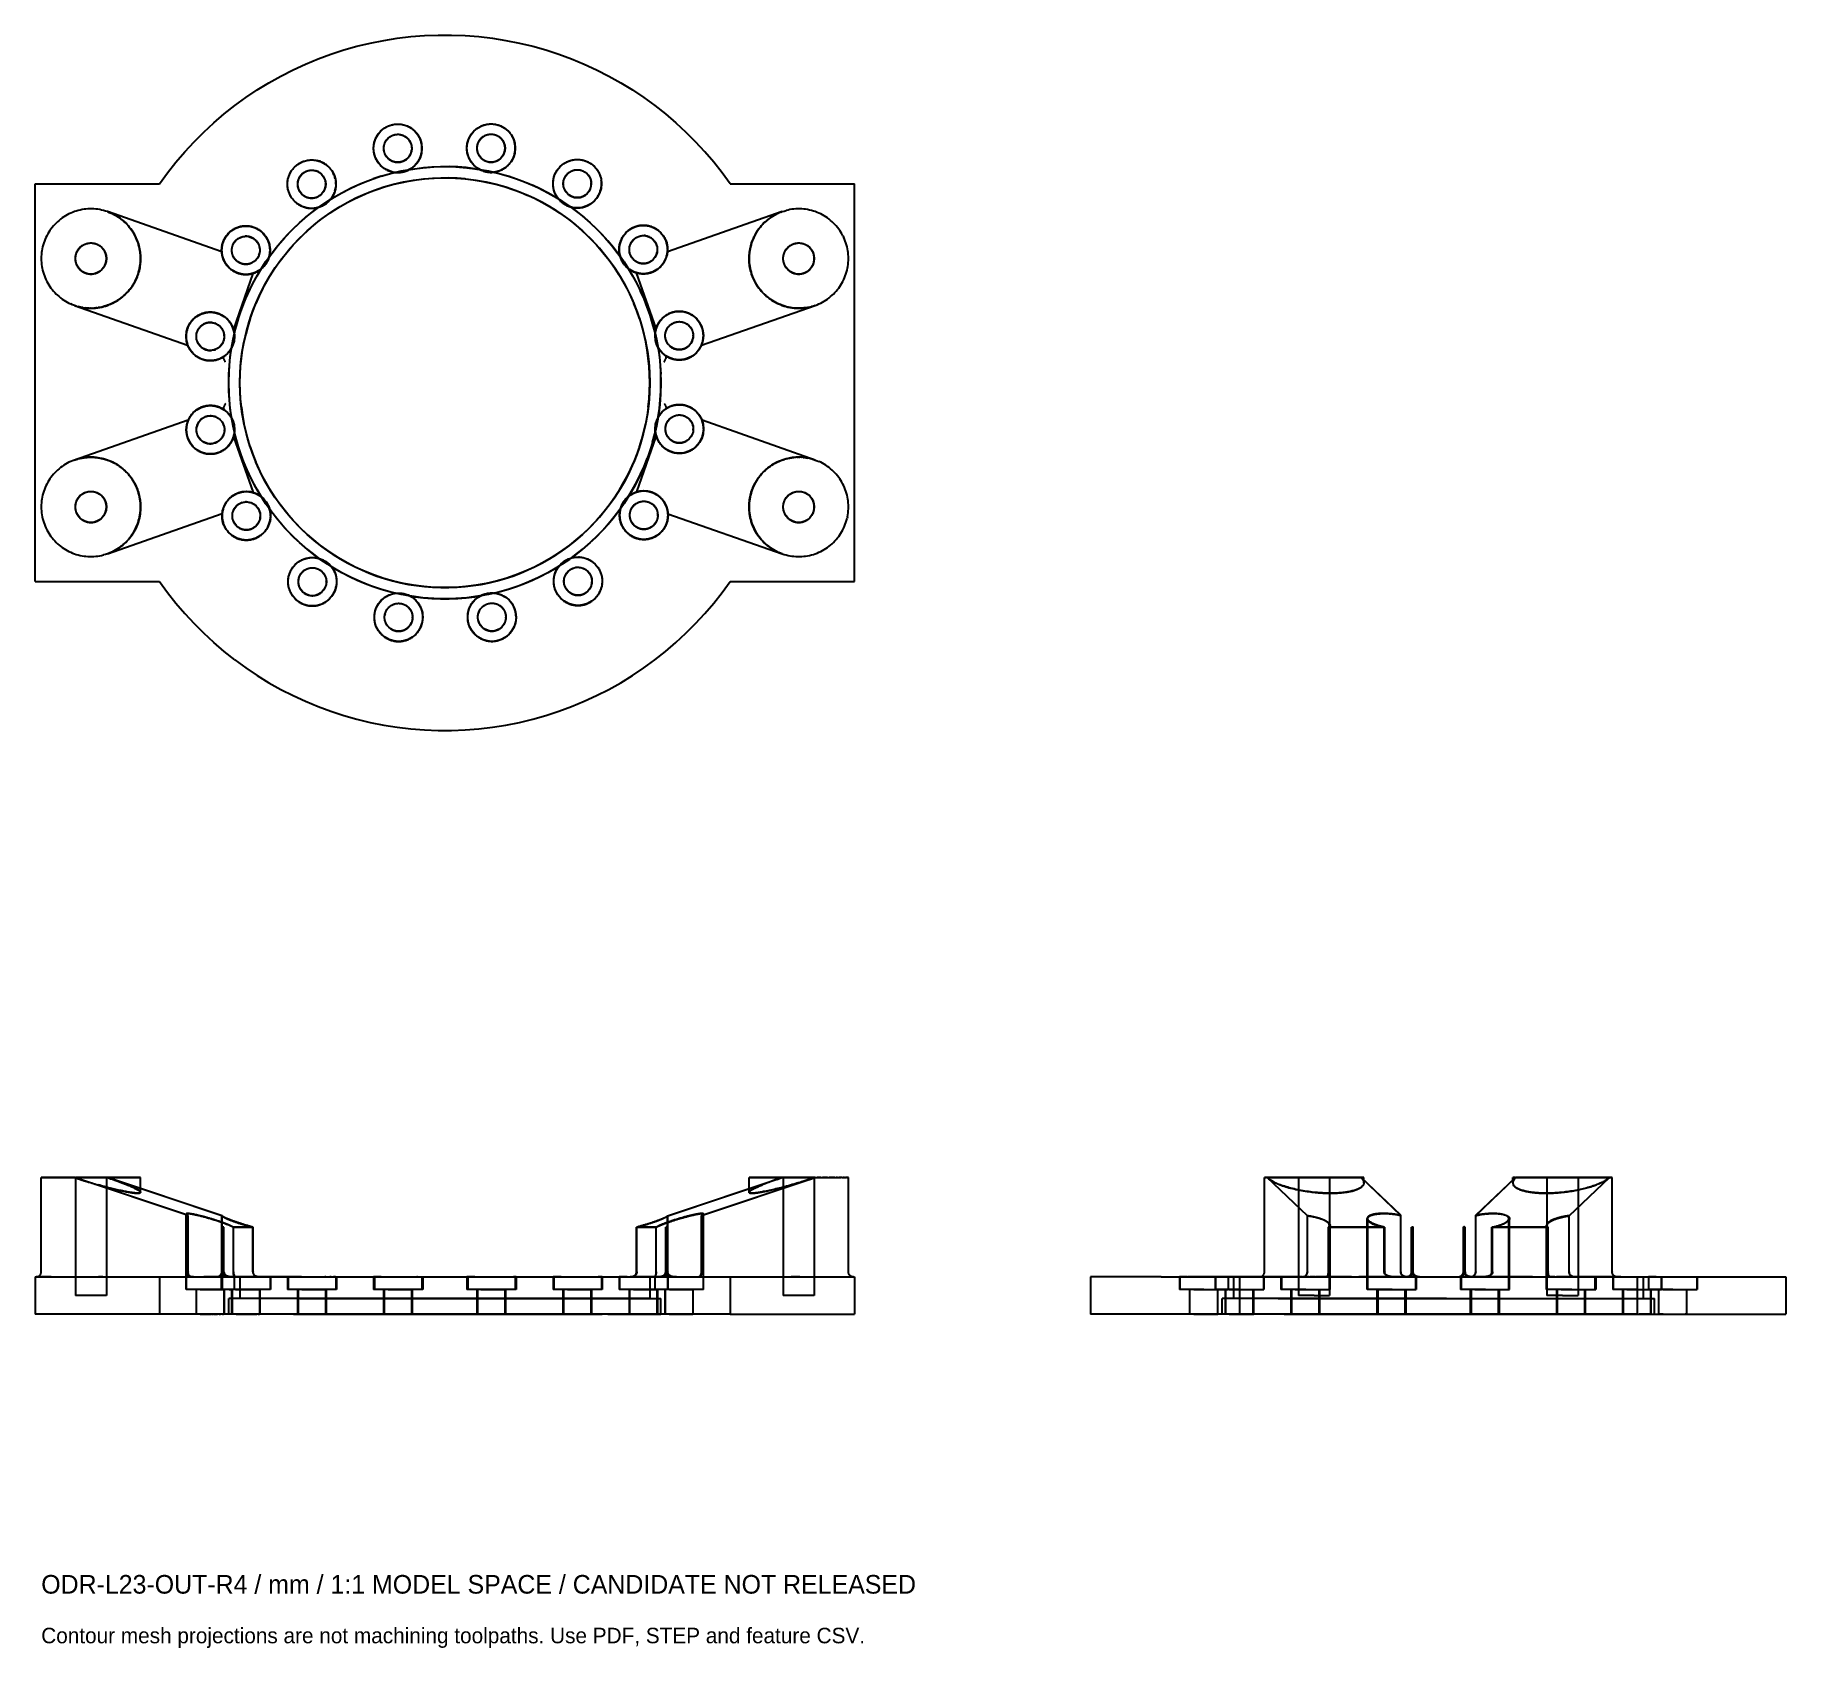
# Model space of a CAD drawing. Header units: millimetres. Extents: x -66 to 216, y -204 to 56.
import ezdxf

# ---------------------------------------------------------------- set-up
doc = ezdxf.new("R2010")
doc.units = ezdxf.units.MM
for name, color, linetype in [('FRONT_XZ', 7, 'Continuous'), ('SIDE_YZ', 7, 'Continuous'), ('TOP_XY', 7, 'Continuous')]:
    doc.layers.add(name, color=color, linetype=linetype)

msp = doc.modelspace()

# ---------------------------------------------------------------- texts
for s, height, p in [('ODR-L23-OUT-R4 / mm / 1:1 MODEL SPACE / CANDIDATE NOT RELEASED', 3, (-65, -195)), ('Contour mesh projections are not machining toolpaths. Use PDF, STEP and feature CSV.', 2.5, (-65, -203))]:
    msp.add_text(s, height=height).set_placement(p)

# ---------------------------------------------------------------- linework, layer by layer
for centre, radius in [((-7.58, 37.75), 3.9), ((-7.58, 37.75), 2.25), ((7.45, 37.77), 3.9), ((7.45, 37.77), 2.25), ((0, 0), 34.8), ((-21.44, 31.97), 3.9), ((-21.44, 31.97), 2.25), ((21.33, 32.05), 3.9), ((21.33, 32.05), 2.25), ((0, 0), 33), ((-32.05, 21.33), 3.9), ((-32.05, 21.33), 2.25), ((31.97, 21.44), 3.9), ((31.97, 21.44), 2.25), ((-57, 20), 2.5), ((57, 20), 2.5), ((-37.77, 7.45), 3.9), ((37.75, 7.58), 3.9), ((-37.77, 7.45), 2.25), ((37.75, 7.58), 2.25), ((-37.75, -7.58), 3.9), ((-37.75, -7.58), 2.25), ((37.77, -7.45), 3.9), ((37.77, -7.45), 2.25), ((-57, -20), 2.5), ((-31.97, -21.44), 3.9), ((-31.97, -21.44), 2.25), ((32.05, -21.33), 3.9), ((32.05, -21.33), 2.25), ((57, -20), 2.5), ((-21.33, -32.05), 3.9), ((21.44, -31.97), 3.9), ((-21.33, -32.05), 2.25), ((21.44, -31.97), 2.25), ((-7.45, -37.77), 3.9), ((-7.45, -37.77), 2.25), ((7.58, -37.75), 3.9), ((7.58, -37.75), 2.25)]:
    msp.add_circle(centre, radius)
at = {"layer": 'FRONT_XZ'}
for p, q in [((-65, -143.2), (-65, -128)), ((-64.99, -128), (-65, -128)), ((-65, -128), (-64.99, -128)), ((-64.97, -128), (-64.99, -128)), ((-64.99, -128), (-64.98, -128)), ((-64.98, -128), (-64.94, -128)), ((-64.94, -128), (-64.97, -128)), ((-64.9, -128), (-64.94, -128)), ((-64.94, -128), (-64.9, -128)), ((-64.84, -128), (-64.9, -128)), ((-64.9, -128), (-64.84, -128)), ((-64.77, -128), (-64.84, -128)), ((-64.84, -128), (-64.77, -128)), ((-64.69, -128), (-64.77, -128)), ((-64.77, -128), (-64.69, -128)), ((-64.6, -128), (-64.69, -128)), ((-64.69, -128), (-64.6, -128)), ((-64.49, -128), (-64.6, -128)), ((-64.6, -128), (-64.49, -128)), ((-64.37, -128), (-64.49, -128)), ((-64.49, -128), (-64.38, -128)), ((-64.38, -128), (-64.25, -128)), ((-64.24, -128), (-64.37, -128)), ((-64.25, -128), (-64.11, -128)), ((-64.1, -128), (-64.24, -128)), ((-64.11, -128), (-63.96, -128)), ((-63.95, -128), (-64.1, -128)), ((-63.96, -128), (-63.79, -128)), ((-63.79, -128), (-63.95, -128)), ((-63.62, -128), (-63.79, -128)), ((-63.79, -128), (-63.62, -128)), ((-63.43, -128), (-63.62, -128)), ((-63.62, -128), (-63.44, -128)), ((-63.44, -128), (-63.24, -128)), ((-63.24, -128), (-63.43, -128)), ((-63.03, -128), (-63.24, -128)), ((-63.24, -128), (-63.04, -128)), ((-63.04, -128), (-62.83, -128)), ((-62.82, -128), (-63.03, -128)), ((-62.83, -128), (-62.6, -128)), ((-62.6, -128), (-62.82, -128)), ((-62.37, -128), (-62.6, -128)), ((-62.6, -128), (-62.37, -128)), ((-62.13, -128), (-62.37, -128)), ((-62.37, -128), (-62.13, -128)), ((-61.88, -128), (-62.13, -128)), ((-62.13, -128), (-61.88, -128)), ((-61.62, -128), (-61.88, -128)), ((-61.88, -128), (-61.63, -128)), ((-61.63, -128), (-61.37, -128)), ((-61.36, -128), (-61.62, -128)), ((-61.37, -128), (-61.1, -128)), ((-61.09, -128), (-61.36, -128)), ((-61.1, -128), (-60.82, -128)), ((-60.81, -128), (-61.09, -128)), ((-60.82, -128), (-60.54, -128)), ((-60.53, -128), (-60.81, -128)), ((-60.54, -128), (-60.25, -128)), ((-60.24, -128), (-60.53, -128)), ((-60.25, -128), (-59.96, -128)), ((-59.95, -128), (-60.24, -128)), ((-59.96, -128), (-59.66, -128)), ((-59.65, -128), (-59.95, -128)), ((-59.66, -128), (-59.36, -128)), ((-41.32, -134.11), (-59.65, -128)), ((-59.65, -128), (-59.4, -128.08)), ((-41.42, -134.08), (-59.65, -128)), ((-59.48, -128.06), (-59.65, -128)), ((-59.65, -128), (-59.35, -128)), ((-59.49, -128), (-59.5, -128)), ((-59.5, -128), (-59.5, -128)), ((-59.5, -128), (-59.5, -147)), ((-59.48, -128), (-59.49, -128)), ((-59.47, -128), (-59.48, -128)), ((-59.48, -128.06), (-59.31, -128.11)), ((-59.45, -128), (-59.47, -128)), ((-59.43, -128), (-59.45, -128)), ((-59.4, -128), (-59.43, -128)), ((-59.37, -128), (-59.4, -128)), ((-59.4, -128.08), (-59.16, -128.16)), ((-59.34, -128), (-59.37, -128)), ((-59.36, -128), (-59.05, -128)), ((-59.04, -128), (-59.35, -128)), ((-59.3, -128), (-59.34, -128)), ((-59.31, -128.11), (-59.06, -128.19)), ((-59.26, -128), (-59.3, -128)), ((-59.22, -128), (-59.26, -128)), ((-59.17, -128), (-59.22, -128)), ((-59.12, -128), (-59.17, -128)), ((-58.91, -128.24), (-59.16, -128.16)), ((-59.07, -128), (-59.12, -128)), ((-59.01, -128), (-59.07, -128)), ((-59.06, -128.19), (-58.82, -128.27)), ((-59.05, -128), (-58.74, -128)), ((-58.73, -128), (-59.04, -128)), ((-58.95, -128), (-59.01, -128)), ((-58.89, -128), (-58.95, -128)), ((-58.91, -128.24), (-58.66, -128.32)), ((-58.82, -128), (-58.89, -128)), ((-58.75, -128), (-58.82, -128)), ((-58.82, -128.27), (-58.57, -128.35)), ((-58.75, -128), (-58.68, -128)), ((-58.74, -128), (-58.43, -128)), ((-58.42, -128), (-58.73, -128)), ((-58.68, -128), (-58.6, -128)), ((-58.66, -128.32), (-58.4, -128.4)), ((-58.6, -128), (-58.53, -128)), ((-58.57, -128.35), (-58.32, -128.43)), ((-58.53, -128), (-58.45, -128)), ((-58.45, -128), (-58.36, -128)), ((-58.43, -128), (-58.11, -128)), ((-58.11, -128), (-58.42, -128)), ((-58.4, -128.4), (-58.15, -128.48)), ((-58.36, -128), (-58.28, -128)), ((-58.32, -128.43), (-58.07, -128.51)), ((-58.28, -128), (-58.19, -128)), ((-58.19, -128), (-58.1, -128)), ((-58.15, -128.48), (-57.89, -128.56)), ((-58.11, -128), (-57.8, -128)), ((-57.79, -128), (-58.11, -128)), ((-58.1, -128), (-58.01, -128)), ((-58.07, -128.51), (-57.82, -128.59)), ((-58.01, -128), (-57.92, -128)), ((-57.92, -128), (-57.83, -128)), ((-57.89, -128.56), (-57.64, -128.64)), ((-57.83, -128), (-57.73, -128)), ((-57.82, -128.59), (-57.57, -128.66)), ((-57.8, -128), (-57.48, -128)), ((-57.47, -128), (-57.79, -128)), ((-57.73, -128), (-57.64, -128)), ((-57.64, -128), (-57.54, -128)), ((-57.64, -128.64), (-57.38, -128.72)), ((-57.57, -128.66), (-57.32, -128.74)), ((-57.54, -128), (-57.44, -128)), ((-57.48, -128), (-57.16, -128)), ((-57.15, -128), (-57.47, -128)), ((-57.44, -128), (-57.35, -128)), ((-57.38, -128.72), (-57.12, -128.8)), ((-57.35, -128), (-57.25, -128)), ((-57.32, -128.74), (-57.07, -128.81)), ((-57.25, -128), (-57.15, -128)), ((-57.16, -128), (-56.85, -128)), ((-56.84, -128), (-57.15, -128)), ((-57.15, -128), (-57.05, -128)), ((-57.12, -128.8), (-56.86, -128.87)), ((-57.07, -128.81), (-56.81, -128.89)), ((-57.05, -128), (-56.95, -128)), ((-56.95, -128), (-56.85, -128)), ((-56.86, -128.87), (-56.6, -128.95)), ((-56.85, -128), (-56.53, -128)), ((-56.85, -128), (-56.75, -128)), ((-56.52, -128), (-56.84, -128)), ((-56.81, -128.89), (-56.56, -128.96)), ((-56.75, -128), (-56.65, -128)), ((-56.65, -128), (-56.56, -128)), ((-56.6, -128.95), (-56.35, -129.03)), ((-56.56, -128), (-56.46, -128)), ((-56.56, -128.96), (-56.31, -129.04)), ((-56.53, -128), (-56.21, -128)), ((-56.2, -128), (-56.52, -128)), ((-56.46, -128), (-56.36, -128)), ((-56.36, -128), (-56.27, -128)), ((-56.35, -129.03), (-56.09, -129.1)), ((-56.31, -129.04), (-56.06, -129.11)), ((-56.27, -128), (-56.17, -128)), ((-56.21, -128), (-55.89, -128)), ((-55.89, -128), (-56.2, -128)), ((-56.17, -128), (-56.08, -128)), ((-56.09, -129.1), (-55.83, -129.17)), ((-56.08, -128), (-55.99, -128)), ((-56.06, -129.11), (-55.81, -129.18)), ((-55.99, -128), (-55.9, -128)), ((-55.9, -128), (-55.81, -128)), ((-55.89, -128), (-55.58, -128)), ((-55.57, -128), (-55.89, -128)), ((-55.83, -129.17), (-55.58, -129.24)), ((-55.81, -128), (-55.72, -128)), ((-55.56, -129.25), (-55.81, -129.18)), ((-55.72, -128), (-55.64, -128)), ((-55.64, -128), (-55.55, -128)), ((-55.58, -128), (-55.27, -128)), ((-55.58, -129.24), (-55.33, -129.31)), ((-55.26, -128), (-55.57, -128)), ((-55.31, -129.32), (-55.56, -129.25)), ((-55.55, -128), (-55.47, -128)), ((-55.47, -128), (-55.4, -128)), ((-55.4, -128), (-55.32, -128)), ((-55.33, -129.31), (-55.08, -129.38)), ((-55.32, -128), (-55.25, -128)), ((-55.06, -129.38), (-55.31, -129.32)), ((-55.27, -128), (-54.96, -128)), ((-54.95, -128), (-55.26, -128)), ((-55.25, -128), (-55.18, -128)), ((-55.18, -128), (-55.11, -128)), ((-55.11, -128), (-55.05, -128)), ((-55.08, -129.38), (-54.83, -129.45)), ((-54.82, -129.45), (-55.06, -129.38)), ((-55.05, -128), (-54.99, -128)), ((-54.99, -128), (-54.93, -128)), ((-54.96, -128), (-54.65, -128)), ((-54.64, -128), (-54.95, -128)), ((-54.93, -128), (-54.88, -128)), ((-54.88, -128), (-54.83, -128)), ((-54.83, -128), (-54.78, -128)), ((-54.83, -129.45), (-54.58, -129.51)), ((-54.58, -129.51), (-54.82, -129.45)), ((-54.78, -128), (-54.74, -128)), ((-54.74, -128), (-54.7, -128)), ((-54.7, -128), (-54.66, -128)), ((-54.66, -128), (-54.63, -128)), ((-54.35, -128), (-54.65, -128)), ((-54.34, -128), (-54.64, -128)), ((-54.63, -128), (-54.6, -128)), ((-54.6, -128), (-54.57, -128)), ((-54.58, -129.51), (-54.33, -129.58)), ((-54.34, -129.58), (-54.58, -129.51)), ((-54.57, -128), (-54.55, -128)), ((-54.55, -128), (-54.53, -128)), ((-54.53, -128), (-54.52, -128)), ((-54.52, -128), (-54.51, -128)), ((-54.51, -128), (-54.5, -128)), ((-54.5, -128), (-54.5, -128)), ((-54.5, -128), (-54.5, -147)), ((-35.86, -134.17), (-54.35, -128)), ((-54.08, -128.09), (-54.35, -128)), ((-35.94, -134.14), (-54.35, -128)), ((-54.35, -128), (-54.04, -128.1)), ((-54.35, -128), (-54.05, -128)), ((-54.04, -128), (-54.34, -128)), ((-54.1, -129.64), (-54.34, -129.58)), ((-54.33, -129.58), (-54.09, -129.64)), ((-53.87, -129.7), (-54.1, -129.64)), ((-54.09, -129.64), (-53.85, -129.7)), ((-54.08, -128.09), (-53.82, -128.18)), ((-54.05, -128), (-53.76, -128)), ((-53.75, -128), (-54.04, -128)), ((-54.04, -128.1), (-53.73, -128.21)), ((-53.64, -129.76), (-53.87, -129.7)), ((-53.85, -129.7), (-53.62, -129.76)), ((-53.82, -128.18), (-53.54, -128.28)), ((-53.76, -128), (-53.47, -128)), ((-53.46, -128), (-53.75, -128)), ((-53.43, -128.31), (-53.73, -128.21)), ((-53.54, -128.28), (-53.27, -128.37)), ((-53.47, -128), (-53.19, -128)), ((-53.18, -128), (-53.46, -128)), ((-53.43, -128.31), (-53.14, -128.42)), ((-53.27, -128.37), (-53.01, -128.46)), ((-53.19, -128), (-52.91, -128)), ((-52.9, -128), (-53.18, -128)), ((-53.14, -128.42), (-52.85, -128.52)), ((-53.01, -128.46), (-52.76, -128.55)), ((-52.91, -128), (-52.64, -128)), ((-52.63, -128), (-52.9, -128)), ((-52.85, -128.52), (-52.57, -128.62)), ((-52.76, -128.55), (-52.5, -128.65)), ((-52.64, -128), (-52.38, -128)), ((-52.37, -128), (-52.63, -128)), ((-52.57, -128.62), (-52.29, -128.72)), ((-52.5, -128.65), (-52.26, -128.74)), ((-52.38, -128), (-52.12, -128)), ((-52.12, -128), (-52.37, -128)), ((-52.29, -128.72), (-52.06, -128.81)), ((-52.26, -128.74), (-52.02, -128.83)), ((-52.12, -128), (-51.87, -128)), ((-51.87, -128), (-52.12, -128)), ((-52.06, -128.81), (-51.85, -128.89)), ((-52.02, -128.83), (-51.79, -128.91)), ((-51.87, -128), (-51.63, -128)), ((-51.63, -128), (-51.87, -128)), ((-51.85, -128.89), (-51.64, -128.97)), ((-51.79, -128.91), (-51.57, -129)), ((-51.64, -128.97), (-51.45, -129.05)), ((-51.63, -128), (-51.4, -128)), ((-51.4, -128), (-51.63, -128)), ((-51.57, -129), (-51.35, -129.09)), ((-51.45, -129.05), (-51.25, -129.13)), ((-51.4, -128), (-51.18, -128)), ((-51.17, -128), (-51.4, -128)), ((-51.35, -129.09), (-51.14, -129.17)), ((-51.25, -129.13), (-51.07, -129.2)), ((-51.18, -128), (-50.97, -128)), ((-50.96, -128), (-51.17, -128)), ((-50.94, -129.26), (-51.14, -129.17)), ((-51.07, -129.2), (-50.89, -129.28)), ((-50.97, -128), (-50.76, -128)), ((-50.76, -128), (-50.96, -128)), ((-50.75, -129.34), (-50.94, -129.26)), ((-50.89, -129.28), (-50.72, -129.35)), ((-50.76, -128), (-50.57, -128)), ((-50.56, -128), (-50.76, -128)), ((-50.57, -129.41), (-50.75, -129.34)), ((-50.72, -129.35), (-50.56, -129.42)), ((-50.57, -128), (-50.38, -128)), ((-50.39, -129.49), (-50.57, -129.41)), ((-50.38, -128), (-50.56, -128)), ((-50.56, -129.42), (-50.4, -129.49)), ((-50.4, -129.49), (-50.25, -129.56)), ((-50.23, -129.57), (-50.39, -129.49)), ((-50.38, -128), (-50.21, -128)), ((-50.21, -128), (-50.38, -128)), ((-50.25, -129.56), (-50.11, -129.62)), ((-50.08, -129.64), (-50.23, -129.57)), ((-50.21, -128), (-50.05, -128)), ((-50.04, -128), (-50.21, -128)), ((-50.11, -129.62), (-49.98, -129.69)), ((-49.93, -129.71), (-50.08, -129.64)), ((-50.05, -128), (-49.9, -128)), ((-49.89, -128), (-50.04, -128)), ((-49.98, -129.69), (-49.85, -129.75)), ((-49.79, -129.78), (-49.93, -129.71)), ((-49.9, -128), (-49.76, -128)), ((-49.75, -128), (-49.89, -128)), ((-49.76, -128), (-49.63, -128)), ((-49.62, -128), (-49.75, -128)), ((-49.63, -128), (-49.51, -128)), ((-49.51, -128), (-49.62, -128)), ((-49.51, -128), (-49.4, -128)), ((-49.4, -128), (-49.51, -128)), ((-49.4, -128), (-49.31, -128)), ((-49.31, -128), (-49.4, -128)), ((-49.31, -128), (-49.23, -128)), ((-49.23, -128), (-49.31, -128)), ((-49.23, -128), (-49.16, -128)), ((-49.16, -128), (-49.23, -128)), ((-49.16, -128), (-49.1, -128)), ((-49.1, -128), (-49.16, -128)), ((-49.1, -128), (-49.06, -128)), ((-49.06, -128), (-49.1, -128)), ((-49.06, -128), (-49.03, -128)), ((-49.02, -128), (-49.06, -128)), ((-49.03, -128), (-49.01, -128)), ((-49.01, -128), (-49.02, -128)), ((-49.01, -128), (-49, -128)), ((-49, -128), (-49.01, -128)), ((-49, -130.38), (-49, -128)), ((35.86, -134.17), (54.35, -128)), ((35.94, -134.14), (54.35, -128)), ((41.32, -134.11), (59.65, -128)), ((41.42, -134.08), (59.65, -128)), ((49, -130.37), (49, -128)), ((49.01, -128), (49, -128)), ((49, -128), (49.01, -128)), ((49, -130.37), (49, -128)), ((49.02, -128), (49.01, -128)), ((49.01, -128), (49.03, -128)), ((49.06, -128), (49.02, -128)), ((49.03, -128), (49.06, -128)), ((49.1, -128), (49.06, -128)), ((49.06, -128), (49.1, -128)), ((49.16, -128), (49.1, -128)), ((49.1, -128), (49.16, -128)), ((49.23, -128), (49.16, -128)), ((49.16, -128), (49.23, -128)), ((49.31, -128), (49.23, -128)), ((49.23, -128), (49.31, -128)), ((49.4, -128), (49.31, -128)), ((49.31, -128), (49.4, -128)), ((49.51, -128), (49.4, -128)), ((49.4, -128), (49.51, -128)), ((49.62, -128), (49.51, -128)), ((49.51, -128), (49.63, -128)), ((49.75, -128), (49.62, -128)), ((49.63, -128), (49.76, -128)), ((49.89, -128), (49.75, -128)), ((49.76, -128), (49.9, -128)), ((49.95, -129.7), (49.81, -129.77)), ((50.04, -128), (49.89, -128)), ((49.9, -128), (50.05, -128)), ((49.91, -129.72), (50.03, -129.66)), ((50.11, -129.63), (49.95, -129.7)), ((50.03, -129.66), (50.15, -129.6)), ((50.21, -128), (50.04, -128)), ((50.05, -128), (50.21, -128)), ((50.27, -129.55), (50.11, -129.63)), ((50.15, -129.6), (50.29, -129.54)), ((50.38, -128), (50.21, -128)), ((50.21, -128), (50.38, -128)), ((50.44, -129.47), (50.27, -129.55)), ((50.29, -129.54), (50.43, -129.48)), ((50.56, -128), (50.38, -128)), ((50.38, -128), (50.57, -128)), ((50.43, -129.48), (50.57, -129.41)), ((50.63, -129.39), (50.44, -129.47)), ((50.76, -128), (50.56, -128)), ((50.57, -128), (50.76, -128)), ((50.57, -129.41), (50.73, -129.35)), ((50.82, -129.31), (50.63, -129.39)), ((50.73, -129.35), (50.89, -129.28)), ((50.96, -128), (50.76, -128)), ((50.76, -128), (50.97, -128)), ((51.02, -129.22), (50.82, -129.31)), ((50.89, -129.28), (51.05, -129.21)), ((51.17, -128), (50.96, -128)), ((50.97, -128), (51.18, -128)), ((51.23, -129.14), (51.02, -129.22)), ((51.23, -129.14), (51.05, -129.21)), ((51.4, -128), (51.17, -128)), ((51.18, -128), (51.4, -128)), ((51.45, -129.05), (51.23, -129.14)), ((51.4, -129.07), (51.23, -129.14)), ((51.63, -128), (51.4, -128)), ((51.4, -128), (51.63, -128)), ((51.59, -128.99), (51.4, -129.07)), ((51.68, -128.96), (51.45, -129.05)), ((51.78, -128.92), (51.59, -128.99)), ((51.87, -128), (51.63, -128)), ((51.63, -128), (51.87, -128)), ((51.92, -128.87), (51.68, -128.96)), ((51.97, -128.85), (51.78, -128.92)), ((52.12, -128), (51.87, -128)), ((51.87, -128), (52.12, -128)), ((52.16, -128.77), (51.92, -128.87)), ((52.17, -128.77), (51.97, -128.85)), ((52.37, -128), (52.12, -128)), ((52.12, -128), (52.38, -128)), ((52.42, -128.68), (52.16, -128.77)), ((52.37, -128.69), (52.17, -128.77)), ((52.63, -128), (52.37, -128)), ((52.58, -128.62), (52.37, -128.69)), ((52.38, -128), (52.64, -128)), ((52.67, -128.58), (52.42, -128.68)), ((52.79, -128.54), (52.58, -128.62)), ((52.9, -128), (52.63, -128)), ((52.64, -128), (52.91, -128)), ((52.94, -128.49), (52.67, -128.58)), ((53.01, -128.46), (52.79, -128.54)), ((53.18, -128), (52.9, -128)), ((52.91, -128), (53.19, -128)), ((53.21, -128.39), (52.94, -128.49)), ((53.23, -128.38), (53.01, -128.46)), ((53.46, -128), (53.18, -128)), ((53.19, -128), (53.47, -128)), ((53.49, -128.29), (53.21, -128.39)), ((53.45, -128.31), (53.23, -128.38)), ((53.68, -128.23), (53.45, -128.31)), ((53.75, -128), (53.46, -128)), ((53.47, -128), (53.76, -128)), ((53.49, -128.29), (53.77, -128.2)), ((53.86, -129.7), (53.58, -129.77)), ((53.91, -128.15), (53.68, -128.23)), ((54.04, -128), (53.75, -128)), ((53.76, -128), (54.05, -128)), ((54.06, -128.1), (53.77, -128.2)), ((53.77, -129.72), (54, -129.66)), ((54.15, -129.63), (53.86, -129.7)), ((54.13, -128.07), (53.91, -128.15)), ((54, -129.66), (54.24, -129.6)), ((54.34, -128), (54.04, -128)), ((54.35, -128), (54.05, -128)), ((54.35, -128), (54.06, -128.1)), ((54.13, -128.07), (54.35, -128)), ((54.45, -129.55), (54.15, -129.63)), ((54.24, -129.6), (54.48, -129.54)), ((54.64, -128), (54.34, -128)), ((54.35, -128), (54.65, -128)), ((54.74, -129.47), (54.45, -129.55)), ((54.48, -129.54), (54.72, -129.48)), ((54.51, -128), (54.5, -128)), ((54.5, -128), (54.5, -128)), ((54.5, -128), (54.5, -147)), ((54.52, -128), (54.51, -128)), ((54.53, -128), (54.52, -128)), ((54.55, -128), (54.53, -128)), ((54.57, -128), (54.55, -128)), ((54.6, -128), (54.57, -128)), ((54.63, -128), (54.6, -128)), ((54.66, -128), (54.63, -128)), ((54.95, -128), (54.64, -128)), ((54.65, -128), (54.96, -128)), ((54.7, -128), (54.66, -128)), ((54.74, -128), (54.7, -128)), ((54.72, -129.48), (54.96, -129.41)), ((54.78, -128), (54.74, -128)), ((55.04, -129.39), (54.74, -129.47)), ((54.83, -128), (54.78, -128)), ((54.88, -128), (54.83, -128)), ((54.93, -128), (54.88, -128)), ((54.99, -128), (54.93, -128)), ((55.26, -128), (54.95, -128)), ((54.96, -128), (55.27, -128)), ((54.96, -129.41), (55.21, -129.35)), ((55.05, -128), (54.99, -128)), ((55.35, -129.31), (55.04, -129.39)), ((55.11, -128), (55.05, -128)), ((55.18, -128), (55.11, -128)), ((55.25, -128), (55.18, -128)), ((55.21, -129.35), (55.45, -129.28)), ((55.25, -128), (55.32, -128)), ((55.57, -128), (55.26, -128)), ((55.27, -128), (55.58, -128)), ((55.32, -128), (55.4, -128)), ((55.65, -129.22), (55.35, -129.31)), ((55.4, -128), (55.47, -128)), ((55.45, -129.28), (55.7, -129.21)), ((55.47, -128), (55.55, -128)), ((55.55, -128), (55.64, -128)), ((55.89, -128), (55.57, -128)), ((55.58, -128), (55.89, -128)), ((55.64, -128), (55.72, -128)), ((55.96, -129.14), (55.65, -129.22)), ((55.95, -129.14), (55.7, -129.21)), ((55.72, -128), (55.81, -128)), ((55.81, -128), (55.9, -128)), ((55.89, -128), (56.21, -128)), ((56.2, -128), (55.89, -128)), ((55.9, -128), (55.99, -128)), ((56.2, -129.07), (55.95, -129.14)), ((56.27, -129.05), (55.96, -129.14)), ((55.99, -128), (56.08, -128)), ((56.08, -128), (56.17, -128)), ((56.17, -128), (56.27, -128)), ((56.52, -128), (56.2, -128)), ((56.45, -128.99), (56.2, -129.07)), ((56.21, -128), (56.53, -128)), ((56.27, -128), (56.36, -128)), ((56.58, -128.96), (56.27, -129.05)), ((56.36, -128), (56.46, -128)), ((56.71, -128.92), (56.45, -128.99)), ((56.46, -128), (56.56, -128)), ((56.84, -128), (56.52, -128)), ((56.53, -128), (56.85, -128)), ((56.56, -128), (56.65, -128)), ((56.89, -128.87), (56.58, -128.96)), ((56.65, -128), (56.75, -128)), ((56.96, -128.85), (56.71, -128.92)), ((56.75, -128), (56.85, -128)), ((57.15, -128), (56.84, -128)), ((56.85, -128), (57.16, -128)), ((56.85, -128), (56.95, -128)), ((57.21, -128.77), (56.89, -128.87)), ((56.95, -128), (57.05, -128)), ((57.21, -128.77), (56.96, -128.85)), ((57.05, -128), (57.15, -128)), ((57.47, -128), (57.15, -128)), ((57.15, -128), (57.25, -128)), ((57.16, -128), (57.48, -128)), ((57.52, -128.68), (57.21, -128.77)), ((57.46, -128.69), (57.21, -128.77)), ((57.25, -128), (57.35, -128)), ((57.35, -128), (57.44, -128)), ((57.44, -128), (57.54, -128)), ((57.72, -128.62), (57.46, -128.69)), ((57.79, -128), (57.47, -128)), ((57.48, -128), (57.8, -128)), ((57.83, -128.58), (57.52, -128.68)), ((57.54, -128), (57.64, -128)), ((57.64, -128), (57.73, -128)), ((57.97, -128.54), (57.72, -128.62)), ((57.73, -128), (57.83, -128)), ((58.11, -128), (57.79, -128)), ((57.8, -128), (58.11, -128)), ((57.83, -128), (57.92, -128)), ((58.14, -128.49), (57.83, -128.58)), ((57.92, -128), (58.01, -128)), ((58.22, -128.46), (57.97, -128.54)), ((58.01, -128), (58.1, -128)), ((58.1, -128), (58.19, -128)), ((58.11, -128), (58.43, -128)), ((58.42, -128), (58.11, -128)), ((58.44, -128.39), (58.14, -128.49)), ((58.19, -128), (58.28, -128)), ((58.47, -128.38), (58.22, -128.46)), ((58.28, -128), (58.36, -128)), ((58.36, -128), (58.45, -128)), ((58.73, -128), (58.42, -128)), ((58.43, -128), (58.74, -128)), ((58.75, -128.29), (58.44, -128.39)), ((58.45, -128), (58.53, -128)), ((58.71, -128.31), (58.47, -128.38)), ((58.53, -128), (58.6, -128)), ((58.6, -128), (58.68, -128)), ((58.68, -128), (58.75, -128)), ((58.96, -128.23), (58.71, -128.31)), ((59.04, -128), (58.73, -128)), ((58.74, -128), (59.05, -128)), ((58.75, -128), (58.82, -128)), ((58.75, -128.29), (59.05, -128.2)), ((58.82, -128), (58.89, -128)), ((58.89, -128), (58.95, -128)), ((58.95, -128), (59.01, -128)), ((59.2, -128.15), (58.96, -128.23)), ((59.01, -128), (59.07, -128)), ((59.35, -128), (59.04, -128)), ((59.05, -128), (59.36, -128)), ((59.35, -128.1), (59.05, -128.2)), ((59.07, -128), (59.12, -128)), ((59.12, -128), (59.17, -128)), ((59.17, -128), (59.22, -128)), ((59.43, -128.07), (59.2, -128.15)), ((59.22, -128), (59.26, -128)), ((59.26, -128), (59.3, -128)), ((59.3, -128), (59.34, -128)), ((59.34, -128), (59.37, -128)), ((59.65, -128), (59.35, -128.1)), ((59.65, -128), (59.35, -128)), ((59.36, -128), (59.66, -128)), ((59.37, -128), (59.4, -128)), ((59.4, -128), (59.43, -128)), ((59.43, -128.07), (59.65, -128)), ((59.43, -128), (59.45, -128)), ((59.45, -128), (59.47, -128)), ((59.47, -128), (59.48, -128)), ((59.48, -128), (59.49, -128)), ((59.49, -128), (59.5, -128)), ((59.5, -128), (59.5, -128)), ((59.5, -128), (59.5, -147)), ((59.65, -128), (59.95, -128)), ((59.66, -128), (59.96, -128)), ((60.24, -128), (59.95, -128)), ((59.96, -128), (60.25, -128)), ((60.53, -128), (60.24, -128)), ((60.25, -128), (60.54, -128)), ((60.53, -128), (60.81, -128)), ((60.54, -128), (60.82, -128)), ((61.09, -128), (60.81, -128)), ((60.82, -128), (61.1, -128)), ((61.36, -128), (61.09, -128)), ((61.1, -128), (61.37, -128)), ((61.62, -128), (61.36, -128)), ((61.37, -128), (61.63, -128)), ((61.62, -128), (61.88, -128)), ((61.63, -128), (61.88, -128)), ((61.88, -128), (62.13, -128)), ((62.13, -128), (61.88, -128)), ((62.13, -128), (62.37, -128)), ((62.37, -128), (62.13, -128)), ((62.37, -128), (62.6, -128)), ((62.6, -128), (62.37, -128)), ((62.6, -128), (62.83, -128)), ((62.82, -128), (62.6, -128)), ((62.82, -128), (63.03, -128)), ((62.83, -128), (63.04, -128)), ((63.24, -128), (63.03, -128)), ((63.04, -128), (63.24, -128)), ((63.24, -128), (63.44, -128)), ((63.24, -128), (63.43, -128)), ((63.62, -128), (63.43, -128)), ((63.44, -128), (63.62, -128)), ((63.62, -128), (63.79, -128)), ((63.79, -128), (63.62, -128)), ((63.96, -128), (63.79, -128)), ((63.95, -128), (63.79, -128)), ((63.95, -128), (64.1, -128)), ((63.96, -128), (64.11, -128)), ((64.24, -128), (64.1, -128)), ((64.11, -128), (64.25, -128)), ((64.24, -128), (64.37, -128)), ((64.25, -128), (64.38, -128)), ((64.49, -128), (64.37, -128)), ((64.38, -128), (64.49, -128)), ((64.49, -128), (64.6, -128)), ((64.49, -128), (64.6, -128)), ((64.6, -128), (64.69, -128)), ((64.69, -128), (64.6, -128)), ((64.77, -128), (64.69, -128)), ((64.77, -128), (64.69, -128)), ((64.77, -128), (64.84, -128)), ((64.77, -128), (64.84, -128)), ((64.84, -128), (64.9, -128)), ((64.9, -128), (64.84, -128)), ((64.9, -128), (64.94, -128)), ((64.94, -128), (64.9, -128)), ((64.94, -128), (64.98, -128)), ((64.97, -128), (64.94, -128)), ((64.99, -128), (64.97, -128)), ((64.99, -128), (64.98, -128)), ((64.99, -128), (65, -128)), ((64.99, -128), (65, -128)), ((65, -143.2), (65, -128)), ((-53.41, -129.81), (-53.64, -129.76)), ((-53.62, -129.76), (-53.39, -129.82)), ((-53.19, -129.87), (-53.41, -129.81)), ((-53.39, -129.82), (-53.16, -129.87)), ((-52.96, -129.92), (-53.19, -129.87)), ((-53.16, -129.87), (-52.93, -129.93)), ((-52.75, -129.97), (-52.96, -129.92)), ((-52.93, -129.93), (-52.71, -129.98)), ((-52.54, -130.02), (-52.75, -129.97)), ((-52.71, -129.98), (-52.5, -130.03)), ((-52.33, -130.06), (-52.54, -130.02)), ((-52.5, -130.03), (-52.29, -130.07)), ((-52.13, -130.11), (-52.33, -130.06)), ((-52.29, -130.07), (-52.08, -130.12)), ((-51.93, -130.15), (-52.13, -130.11)), ((-52.08, -130.12), (-51.88, -130.16)), ((-51.74, -130.19), (-51.93, -130.15)), ((-51.88, -130.16), (-51.68, -130.2)), ((-51.55, -130.23), (-51.74, -130.19)), ((-51.68, -130.2), (-51.49, -130.24)), ((-51.37, -130.27), (-51.55, -130.23)), ((-51.49, -130.24), (-51.31, -130.28)), ((-51.19, -130.3), (-51.37, -130.27)), ((-51.31, -130.28), (-51.13, -130.31)), ((-51.02, -130.33), (-51.19, -130.3)), ((-51.13, -130.31), (-50.96, -130.34)), ((-50.85, -130.36), (-51.02, -130.33)), ((-50.96, -130.34), (-50.79, -130.37)), ((-50.7, -130.39), (-50.85, -130.36)), ((-50.79, -130.37), (-50.63, -130.4)), ((-50.54, -130.41), (-50.7, -130.39)), ((-50.63, -130.4), (-50.48, -130.42)), ((-50.4, -130.43), (-50.54, -130.41)), ((-50.48, -130.42), (-50.34, -130.44)), ((-50.26, -130.45), (-50.4, -130.43)), ((-50.34, -130.44), (-50.2, -130.46)), ((-50.13, -130.47), (-50.26, -130.45)), ((-50.2, -130.46), (-50.06, -130.48)), ((-50, -130.48), (-50.13, -130.47)), ((-50.06, -130.48), (-49.94, -130.49)), ((-49.88, -130.5), (-50, -130.48)), ((-49.94, -130.49), (-49.82, -130.5)), ((-49.77, -130.51), (-49.88, -130.5)), ((-49.85, -129.75), (-49.74, -129.81)), ((-49.82, -130.5), (-49.71, -130.51)), ((-49.67, -129.84), (-49.79, -129.78)), ((-49.66, -130.51), (-49.77, -130.51)), ((-49.74, -129.81), (-49.63, -129.87)), ((-49.71, -130.51), (-49.61, -130.52)), ((-49.55, -129.91), (-49.67, -129.84)), ((-49.57, -130.52), (-49.66, -130.51)), ((-49.63, -129.87), (-49.53, -129.92)), ((-49.61, -130.52), (-49.51, -130.52)), ((-49.48, -130.52), (-49.57, -130.52)), ((-49.45, -129.97), (-49.55, -129.91)), ((-49.53, -129.92), (-49.44, -129.98)), ((-49.51, -130.52), (-49.43, -130.52)), ((-49.4, -130.52), (-49.48, -130.52)), ((-49.36, -130.02), (-49.45, -129.97)), ((-49.44, -129.98), (-49.35, -130.03)), ((-49.43, -130.52), (-49.35, -130.52)), ((-49.32, -130.52), (-49.4, -130.52)), ((-49.27, -130.08), (-49.36, -130.02)), ((-49.35, -130.03), (-49.28, -130.08)), ((-49.35, -130.52), (-49.28, -130.51)), ((-49.25, -130.51), (-49.32, -130.52)), ((-49.28, -130.08), (-49.21, -130.12)), ((-49.28, -130.51), (-49.21, -130.5)), ((-49.2, -130.13), (-49.27, -130.08)), ((-49.19, -130.5), (-49.25, -130.51)), ((-49.21, -130.12), (-49.15, -130.17)), ((-49.21, -130.5), (-49.16, -130.49)), ((-49.14, -130.18), (-49.2, -130.13)), ((-49.14, -130.49), (-49.19, -130.5)), ((-49.16, -130.49), (-49.11, -130.48)), ((-49.15, -130.17), (-49.11, -130.21)), ((-49.09, -130.23), (-49.14, -130.18)), ((-49.1, -130.48), (-49.14, -130.49)), ((-49.11, -130.21), (-49.07, -130.25)), ((-49.11, -130.48), (-49.07, -130.47)), ((-49.06, -130.46), (-49.1, -130.48)), ((-49.05, -130.27), (-49.09, -130.23)), ((-49.07, -130.25), (-49.04, -130.29)), ((-49.07, -130.47), (-49.04, -130.45)), ((-49.04, -130.45), (-49.06, -130.46)), ((-49.02, -130.31), (-49.05, -130.27)), ((-49.04, -130.29), (-49.02, -130.32)), ((-49.02, -130.42), (-49.04, -130.45)), ((-49.04, -130.45), (-49.02, -130.43)), ((-49.01, -130.34), (-49.02, -130.31)), ((-49.02, -130.32), (-49, -130.35)), ((-49, -130.4), (-49.02, -130.42)), ((-49.02, -130.43), (-49.01, -130.41)), ((-49, -130.38), (-49.01, -130.34)), ((-49.01, -130.41), (-49, -130.39)), ((-49, -130.35), (-49, -130.38)), ((-49, -130.39), (-49, -130.38)), ((-49, -130.38), (-49, -130.4)), ((49.01, -130.34), (49, -130.37)), ((49, -130.37), (49.01, -130.34)), ((49, -130.37), (49, -130.39)), ((49, -130.4), (49, -130.37)), ((49, -130.39), (49.01, -130.42)), ((49.01, -130.42), (49, -130.4)), ((49.02, -130.31), (49.01, -130.34)), ((49.01, -130.34), (49.02, -130.31)), ((49.01, -130.42), (49.03, -130.44)), ((49.03, -130.44), (49.01, -130.42)), ((49.05, -130.27), (49.02, -130.31)), ((49.02, -130.31), (49.04, -130.28)), ((49.03, -130.44), (49.05, -130.46)), ((49.06, -130.46), (49.03, -130.44)), ((49.04, -130.28), (49.07, -130.25)), ((49.08, -130.23), (49.05, -130.27)), ((49.05, -130.46), (49.08, -130.47)), ((49.09, -130.48), (49.06, -130.46)), ((49.07, -130.25), (49.11, -130.21)), ((49.13, -130.19), (49.08, -130.23)), ((49.08, -130.47), (49.12, -130.49)), ((49.13, -130.49), (49.09, -130.48)), ((49.11, -130.21), (49.15, -130.17)), ((49.12, -130.49), (49.17, -130.5)), ((49.19, -130.14), (49.13, -130.19)), ((49.18, -130.5), (49.13, -130.49)), ((49.15, -130.17), (49.21, -130.13)), ((49.17, -130.5), (49.23, -130.51)), ((49.24, -130.51), (49.18, -130.5)), ((49.27, -130.08), (49.19, -130.14)), ((49.21, -130.13), (49.27, -130.08)), ((49.23, -130.51), (49.29, -130.51)), ((49.31, -130.51), (49.24, -130.51)), ((49.35, -130.03), (49.27, -130.08)), ((49.27, -130.08), (49.34, -130.04)), ((49.29, -130.51), (49.36, -130.52)), ((49.38, -130.52), (49.31, -130.51)), ((49.34, -130.04), (49.41, -129.99)), ((49.45, -129.97), (49.35, -130.03)), ((49.36, -130.52), (49.44, -130.52)), ((49.46, -130.52), (49.38, -130.52)), ((49.41, -129.99), (49.5, -129.94)), ((49.44, -130.52), (49.53, -130.52)), ((49.56, -129.9), (49.45, -129.97)), ((49.55, -130.52), (49.46, -130.52)), ((49.5, -129.94), (49.59, -129.89)), ((49.53, -130.52), (49.62, -130.51)), ((49.64, -130.51), (49.55, -130.52)), ((49.68, -129.84), (49.56, -129.9)), ((49.59, -129.89), (49.69, -129.83)), ((49.62, -130.51), (49.73, -130.51)), ((49.74, -130.51), (49.64, -130.51)), ((49.81, -129.77), (49.68, -129.84)), ((49.69, -129.83), (49.79, -129.78)), ((49.73, -130.51), (49.83, -130.5)), ((49.85, -130.5), (49.74, -130.51)), ((49.79, -129.78), (49.91, -129.72)), ((49.83, -130.5), (49.95, -130.49)), ((49.97, -130.49), (49.85, -130.5)), ((49.95, -130.49), (50.07, -130.48)), ((50.1, -130.47), (49.97, -130.49)), ((50.07, -130.48), (50.2, -130.46)), ((50.23, -130.46), (50.1, -130.47)), ((50.2, -130.46), (50.34, -130.44)), ((50.36, -130.44), (50.23, -130.46)), ((50.34, -130.44), (50.48, -130.42)), ((50.51, -130.42), (50.36, -130.44)), ((50.48, -130.42), (50.63, -130.4)), ((50.66, -130.39), (50.51, -130.42)), ((50.63, -130.4), (50.79, -130.37)), ((50.82, -130.37), (50.66, -130.39)), ((50.79, -130.37), (50.95, -130.34)), ((50.98, -130.34), (50.82, -130.37)), ((50.95, -130.34), (51.12, -130.31)), ((51.15, -130.31), (50.98, -130.34)), ((51.12, -130.31), (51.29, -130.28)), ((51.32, -130.27), (51.15, -130.31)), ((51.29, -130.28), (51.47, -130.25)), ((51.53, -130.23), (51.32, -130.27)), ((51.47, -130.25), (51.66, -130.21)), ((51.76, -130.19), (51.53, -130.23)), ((51.66, -130.21), (51.85, -130.17)), ((52, -130.14), (51.76, -130.19)), ((51.85, -130.17), (52.04, -130.13)), ((52.24, -130.08), (52, -130.14)), ((52.04, -130.13), (52.25, -130.08)), ((52.5, -130.03), (52.24, -130.08)), ((52.25, -130.08), (52.45, -130.04)), ((52.45, -130.04), (52.66, -129.99)), ((52.76, -129.97), (52.5, -130.03)), ((52.66, -129.99), (52.88, -129.94)), ((53.03, -129.9), (52.76, -129.97)), ((52.88, -129.94), (53.09, -129.89)), ((53.3, -129.84), (53.03, -129.9)), ((53.09, -129.89), (53.32, -129.83)), ((53.58, -129.77), (53.3, -129.84)), ((53.32, -129.83), (53.54, -129.78)), ((53.54, -129.78), (53.77, -129.72)), ((-41.66, -133.83), (-41.67, -133.84)), ((-41.67, -133.84), (-41.67, -133.85)), ((-41.67, -133.85), (-41.67, -133.87)), ((-41.67, -146), (-41.67, -133.87)), ((-41.67, -133.87), (-41.67, -133.89)), ((-41.67, -133.89), (-41.66, -133.91)), ((-41.65, -133.82), (-41.66, -133.83)), ((-41.66, -133.91), (-41.64, -133.93)), ((-41.63, -133.82), (-41.65, -133.82)), ((-41.65, -133.85), (-41.64, -133.84)), ((-41.65, -133.86), (-41.65, -133.85)), ((-41.64, -133.88), (-41.65, -133.86)), ((-41.65, -133.86), (-41.65, -146)), ((-41.64, -133.84), (-41.63, -133.83)), ((-41.64, -133.89), (-41.64, -133.88)), ((-41.62, -133.91), (-41.64, -133.89)), ((-41.64, -133.93), (-41.62, -133.95)), ((-41.61, -133.81), (-41.63, -133.82)), ((-41.63, -133.83), (-41.62, -133.82)), ((-41.62, -133.82), (-41.61, -133.81)), ((-41.61, -133.92), (-41.62, -133.91)), ((-41.62, -133.95), (-41.59, -133.97)), ((-41.61, -133.81), (-41.59, -133.8)), ((-41.59, -133.8), (-41.61, -133.81)), ((-41.59, -133.94), (-41.61, -133.92)), ((-41.59, -133.8), (-41.57, -133.8)), ((-41.56, -133.8), (-41.59, -133.8)), ((-41.57, -133.96), (-41.59, -133.94)), ((-41.59, -133.97), (-41.55, -134)), ((-41.57, -133.8), (-41.54, -133.79)), ((-41.54, -133.98), (-41.57, -133.96)), ((-41.53, -133.8), (-41.56, -133.8)), ((-41.55, -134), (-41.51, -134.03)), ((-41.54, -133.79), (-41.51, -133.79)), ((-41.51, -134), (-41.54, -133.98)), ((-41.49, -133.79), (-41.53, -133.8)), ((-41.51, -133.79), (-41.48, -133.79)), ((-41.48, -134.02), (-41.51, -134)), ((-41.51, -134.03), (-41.47, -134.05)), ((-41.46, -133.79), (-41.49, -133.79)), ((-41.48, -133.79), (-41.44, -133.79)), ((-41.44, -134.05), (-41.48, -134.02)), ((-41.47, -134.05), (-41.42, -134.08)), ((-41.41, -133.79), (-41.46, -133.79)), ((-41.44, -133.79), (-41.4, -133.79)), ((-41.4, -134.07), (-41.44, -134.05)), ((-41.42, -143.2), (-41.42, -134.08)), ((-41.37, -133.8), (-41.41, -133.79)), ((-41.4, -133.79), (-41.35, -133.79)), ((-41.36, -134.09), (-41.4, -134.07)), ((-41.32, -133.8), (-41.37, -133.8)), ((-41.32, -134.11), (-41.36, -134.09)), ((-41.35, -133.79), (-41.3, -133.79)), ((-41.27, -133.8), (-41.32, -133.8)), ((-41.32, -143.2), (-41.32, -134.11)), ((-41.3, -133.79), (-41.25, -133.8)), ((-41.21, -133.81), (-41.27, -133.8)), ((-41.25, -133.8), (-41.2, -133.8)), ((-41.15, -133.81), (-41.21, -133.81)), ((-41.2, -133.8), (-41.14, -133.81)), ((-41.09, -133.82), (-41.15, -133.81)), ((-41.14, -133.81), (-41.08, -133.81)), ((-41.02, -133.83), (-41.09, -133.82)), ((-41.08, -133.81), (-41.01, -133.82)), ((-40.95, -133.84), (-41.02, -133.83)), ((-41.01, -133.82), (-40.95, -133.83)), ((-40.95, -133.83), (-40.87, -133.84)), ((-40.88, -133.85), (-40.95, -133.84)), ((-40.81, -133.86), (-40.88, -133.85)), ((-40.87, -133.84), (-40.77, -133.86)), ((-40.73, -133.88), (-40.81, -133.86)), ((-40.77, -133.86), (-40.68, -133.88)), ((-40.65, -133.89), (-40.73, -133.88)), ((-40.68, -133.88), (-40.58, -133.9)), ((-40.57, -133.91), (-40.65, -133.89)), ((-40.58, -133.9), (-40.47, -133.92)), ((-40.48, -133.92), (-40.57, -133.91)), ((-40.39, -133.94), (-40.48, -133.92)), ((-40.47, -133.92), (-40.36, -133.94)), ((-40.3, -133.96), (-40.39, -133.94)), ((-40.36, -133.94), (-40.25, -133.96)), ((-40.2, -133.98), (-40.3, -133.96)), ((-40.25, -133.96), (-40.13, -133.99)), ((-40.11, -134), (-40.2, -133.98)), ((-40.13, -133.99), (-40.01, -134.01)), ((-40.01, -134.02), (-40.11, -134)), ((-40.01, -134.01), (-39.89, -134.04)), ((-39.91, -134.05), (-40.01, -134.02)), ((-39.81, -134.07), (-39.91, -134.05)), ((-39.89, -134.04), (-39.76, -134.07)), ((-39.7, -134.1), (-39.81, -134.07)), ((-39.76, -134.07), (-39.63, -134.1)), ((-39.59, -134.12), (-39.7, -134.1)), ((-39.63, -134.1), (-39.5, -134.13)), ((-39.49, -134.15), (-39.59, -134.12)), ((-39.5, -134.13), (-39.36, -134.17)), ((-39.38, -134.17), (-39.49, -134.15)), ((-39.26, -134.2), (-39.38, -134.17)), ((-39.36, -134.17), (-39.22, -134.2)), ((-39.15, -134.23), (-39.26, -134.2)), ((-39.22, -134.2), (-39.08, -134.24)), ((-39.04, -134.26), (-39.15, -134.23)), ((-39.08, -134.24), (-38.94, -134.27)), ((-38.92, -134.29), (-39.04, -134.26)), ((-38.94, -134.27), (-38.8, -134.31)), ((-38.8, -134.32), (-38.92, -134.29)), ((-38.8, -134.31), (-38.65, -134.35)), ((-38.69, -134.35), (-38.8, -134.32)), ((-38.57, -134.39), (-38.69, -134.35)), ((-38.65, -134.35), (-38.5, -134.39)), ((-38.45, -134.42), (-38.57, -134.39)), ((-38.5, -134.39), (-38.36, -134.43)), ((-38.33, -134.45), (-38.45, -134.42)), ((-38.36, -134.43), (-38.21, -134.48)), ((-38.21, -134.49), (-38.33, -134.45)), ((-38.21, -134.48), (-38.06, -134.52)), ((-38.09, -134.52), (-38.21, -134.49)), ((-37.96, -134.56), (-38.09, -134.52)), ((-38.06, -134.52), (-37.91, -134.56)), ((-37.84, -134.59), (-37.96, -134.56)), ((-37.91, -134.56), (-37.76, -134.61)), ((-37.72, -134.63), (-37.84, -134.59)), ((-37.76, -134.61), (-37.61, -134.65)), ((-37.6, -134.67), (-37.72, -134.63)), ((-37.61, -134.65), (-37.46, -134.7)), ((-37.48, -134.7), (-37.6, -134.67)), ((-37.36, -134.74), (-37.48, -134.7)), ((-37.46, -134.7), (-37.31, -134.74)), ((-37.24, -134.78), (-37.36, -134.74)), ((-37.31, -134.74), (-37.16, -134.79)), ((-37.12, -134.82), (-37.24, -134.78)), ((-37.16, -134.79), (-37.01, -134.83)), ((-37, -134.85), (-37.12, -134.82)), ((-37.01, -134.83), (-36.86, -134.88)), ((-36.88, -134.89), (-37, -134.85)), ((-36.76, -134.93), (-36.88, -134.89)), ((-36.86, -134.88), (-36.72, -134.93)), ((-36.64, -134.97), (-36.76, -134.93)), ((-36.72, -134.93), (-36.58, -134.98)), ((-36.53, -135.01), (-36.64, -134.97)), ((-36.58, -134.98), (-36.43, -135.02)), ((-36.41, -135.04), (-36.53, -135.01)), ((-36.43, -135.02), (-36.29, -135.07)), ((-36.3, -135.08), (-36.41, -135.04)), ((-36.19, -135.12), (-36.3, -135.08)), ((-36.29, -135.07), (-36.15, -135.12)), ((-36.08, -135.16), (-36.19, -135.12)), ((-36.15, -135.12), (-36.02, -135.16)), ((-35.97, -135.2), (-36.08, -135.16)), ((-36.02, -135.16), (-35.89, -135.21)), ((-35.86, -135.24), (-35.97, -135.2)), ((-35.94, -143.2), (-35.94, -134.14)), ((-35.93, -134.15), (-35.94, -134.14)), ((-35.93, -134.15), (-35.93, -134.16)), ((-35.93, -134.16), (-35.91, -134.18)), ((-35.91, -134.18), (-35.89, -134.2)), ((-35.89, -134.2), (-35.87, -134.22)), ((-35.89, -135.21), (-35.75, -135.26)), ((-35.87, -134.22), (-35.85, -134.24)), ((-35.86, -143.2), (-35.86, -134.17)), ((-35.84, -134.19), (-35.86, -134.17)), ((-35.76, -135.27), (-35.86, -135.24)), ((-35.85, -134.24), (-35.82, -134.26)), ((-35.82, -134.21), (-35.84, -134.19)), ((-35.8, -134.22), (-35.82, -134.21)), ((-35.82, -134.26), (-35.78, -134.28)), ((-35.78, -134.24), (-35.8, -134.22)), ((-35.75, -134.27), (-35.78, -134.24)), ((-35.78, -134.28), (-35.75, -134.3)), ((-35.65, -135.31), (-35.76, -135.27)), ((-35.72, -134.29), (-35.75, -134.27)), ((-35.75, -134.3), (-35.71, -134.33)), ((-35.75, -135.26), (-35.63, -135.3)), ((-35.68, -134.31), (-35.72, -134.29)), ((-35.71, -134.33), (-35.66, -134.35)), ((-35.64, -134.33), (-35.68, -134.31)), ((-35.66, -134.35), (-35.61, -134.38)), ((-35.55, -135.35), (-35.65, -135.31)), ((-35.6, -134.36), (-35.64, -134.33)), ((-35.63, -135.3), (-35.5, -135.35)), ((-35.61, -134.38), (-35.56, -134.41)), ((-35.55, -134.38), (-35.6, -134.36)), ((-35.56, -134.41), (-35.51, -134.43)), ((-35.5, -134.41), (-35.55, -134.38)), ((-35.45, -135.38), (-35.55, -135.35)), ((-35.51, -134.43), (-35.45, -134.46)), ((-35.45, -134.44), (-35.5, -134.41)), ((-35.5, -135.35), (-35.38, -135.4)), ((-35.39, -134.46), (-35.45, -134.44)), ((-35.45, -134.46), (-35.39, -134.49)), ((-35.33, -134.49), (-35.39, -134.46)), ((-35.39, -134.49), (-35.32, -134.52)), ((-35.27, -134.52), (-35.33, -134.49)), ((-35.32, -134.52), (-35.25, -134.55)), ((-35.21, -134.55), (-35.27, -134.52)), ((-35.25, -134.55), (-35.18, -134.59)), ((-35.14, -134.58), (-35.21, -134.55)), ((-35.18, -134.59), (-35.11, -134.62)), ((-35.06, -134.61), (-35.14, -134.58)), ((-35.11, -134.62), (-35.03, -134.65)), ((-34.99, -134.65), (-35.06, -134.61)), ((-35.03, -134.65), (-34.95, -134.68)), ((-34.91, -134.68), (-34.99, -134.65)), ((-34.95, -134.68), (-34.86, -134.72)), ((-34.83, -134.71), (-34.91, -134.68)), ((-34.86, -134.72), (-34.78, -134.75)), ((-34.75, -134.75), (-34.83, -134.71)), ((-34.78, -134.75), (-34.69, -134.79)), ((-34.66, -134.78), (-34.75, -134.75)), ((-34.69, -134.79), (-34.6, -134.82)), ((-34.57, -134.82), (-34.66, -134.78)), ((-34.6, -134.82), (-34.5, -134.86)), ((-34.48, -134.85), (-34.57, -134.82)), ((-34.5, -134.86), (-34.41, -134.9)), ((-34.39, -134.89), (-34.48, -134.85)), ((-34.41, -134.9), (-34.31, -134.93)), ((-34.29, -134.92), (-34.39, -134.89)), ((-34.31, -134.93), (-34.21, -134.97)), ((-34.19, -134.96), (-34.29, -134.92)), ((-34.21, -134.97), (-34.1, -135.01)), ((-34.09, -135), (-34.19, -134.96)), ((-34.1, -135.01), (-34, -135.05)), ((-33.99, -135.03), (-34.09, -135)), ((-34, -135.05), (-33.89, -135.09)), ((-33.88, -135.07), (-33.99, -135.03)), ((-33.89, -135.09), (-33.78, -135.12)), ((-33.78, -135.11), (-33.88, -135.07)), ((-33.67, -135.15), (-33.78, -135.11)), ((-33.78, -135.12), (-33.67, -135.16)), ((-33.56, -135.18), (-33.67, -135.15)), ((-33.67, -135.16), (-33.56, -135.2)), ((-33.45, -135.22), (-33.56, -135.18)), ((-33.56, -135.2), (-33.45, -135.24)), ((-33.34, -135.26), (-33.45, -135.22)), ((-33.45, -135.24), (-33.33, -135.28)), ((-33.22, -135.3), (-33.34, -135.26)), ((-33.33, -135.28), (-33.21, -135.32)), ((-33.11, -135.34), (-33.22, -135.3)), ((-33.21, -135.32), (-33.1, -135.35)), ((-32.99, -135.37), (-33.11, -135.34)), ((32.99, -135.37), (33.11, -135.34)), ((33.21, -135.32), (33.1, -135.35)), ((33.11, -135.34), (33.22, -135.3)), ((33.33, -135.28), (33.21, -135.32)), ((33.22, -135.3), (33.34, -135.26)), ((33.45, -135.24), (33.33, -135.28)), ((33.34, -135.26), (33.45, -135.22)), ((33.45, -135.22), (33.56, -135.18)), ((33.56, -135.2), (33.45, -135.24)), ((33.56, -135.18), (33.67, -135.15)), ((33.67, -135.16), (33.56, -135.2)), ((33.67, -135.15), (33.78, -135.11)), ((33.78, -135.12), (33.67, -135.16)), ((33.78, -135.11), (33.88, -135.07)), ((33.89, -135.09), (33.78, -135.12)), ((33.88, -135.07), (33.99, -135.03)), ((34, -135.05), (33.89, -135.09)), ((33.99, -135.03), (34.09, -135)), ((34.1, -135.01), (34, -135.05)), ((34.09, -135), (34.19, -134.96)), ((34.21, -134.97), (34.1, -135.01)), ((34.19, -134.96), (34.29, -134.92)), ((34.31, -134.93), (34.21, -134.97)), ((34.29, -134.92), (34.39, -134.89)), ((34.41, -134.9), (34.31, -134.93)), ((34.39, -134.89), (34.48, -134.85)), ((34.5, -134.86), (34.41, -134.9)), ((34.48, -134.85), (34.57, -134.82)), ((34.6, -134.82), (34.5, -134.86)), ((34.57, -134.82), (34.66, -134.78)), ((34.69, -134.79), (34.6, -134.82)), ((34.66, -134.78), (34.75, -134.75)), ((34.78, -134.75), (34.69, -134.79)), ((34.75, -134.75), (34.83, -134.71)), ((34.86, -134.72), (34.78, -134.75)), ((34.83, -134.71), (34.91, -134.68)), ((34.95, -134.68), (34.86, -134.72)), ((34.91, -134.68), (34.99, -134.65)), ((35.03, -134.65), (34.95, -134.68)), ((34.99, -134.65), (35.06, -134.61)), ((35.11, -134.62), (35.03, -134.65)), ((35.06, -134.61), (35.14, -134.58)), ((35.18, -134.59), (35.11, -134.62)), ((35.14, -134.58), (35.21, -134.55)), ((35.25, -134.55), (35.18, -134.59)), ((35.21, -134.55), (35.27, -134.52)), ((35.32, -134.52), (35.25, -134.55)), ((35.27, -134.52), (35.33, -134.49)), ((35.39, -134.49), (35.32, -134.52)), ((35.33, -134.49), (35.39, -134.46)), ((35.5, -135.35), (35.38, -135.4)), ((35.39, -134.46), (35.45, -134.44)), ((35.45, -134.46), (35.39, -134.49)), ((35.45, -134.44), (35.5, -134.41)), ((35.51, -134.43), (35.45, -134.46)), ((35.45, -135.38), (35.55, -135.35)), ((35.5, -134.41), (35.55, -134.38)), ((35.63, -135.3), (35.5, -135.35)), ((35.56, -134.41), (35.51, -134.43)), ((35.55, -134.38), (35.6, -134.36)), ((35.55, -135.35), (35.65, -135.31)), ((35.61, -134.38), (35.56, -134.41)), ((35.6, -134.36), (35.64, -134.33)), ((35.66, -134.35), (35.61, -134.38)), ((35.75, -135.26), (35.63, -135.3)), ((35.64, -134.33), (35.68, -134.31)), ((35.65, -135.31), (35.75, -135.27)), ((35.71, -134.33), (35.66, -134.35)), ((35.68, -134.31), (35.72, -134.29)), ((35.75, -134.3), (35.71, -134.33)), ((35.72, -134.29), (35.75, -134.27)), ((35.75, -134.27), (35.78, -134.24)), ((35.78, -134.28), (35.75, -134.3)), ((35.89, -135.21), (35.75, -135.26)), ((35.75, -135.27), (35.86, -135.24)), ((35.78, -134.24), (35.8, -134.22)), ((35.82, -134.26), (35.78, -134.28)), ((35.8, -134.22), (35.82, -134.21)), ((35.82, -134.21), (35.84, -134.19)), ((35.85, -134.24), (35.82, -134.26)), ((35.84, -134.19), (35.86, -134.17)), ((35.87, -134.22), (35.85, -134.24)), ((35.86, -143.2), (35.86, -134.17)), ((35.86, -135.24), (35.96, -135.2)), ((35.89, -134.2), (35.87, -134.22)), ((35.91, -134.18), (35.89, -134.2)), ((36.02, -135.16), (35.89, -135.21)), ((35.93, -134.16), (35.91, -134.18)), ((35.93, -134.15), (35.94, -134.14)), ((35.93, -134.15), (35.93, -134.16)), ((35.94, -143.2), (35.94, -134.14)), ((35.96, -135.2), (36.07, -135.16)), ((36.15, -135.12), (36.02, -135.16)), ((36.07, -135.16), (36.18, -135.12)), ((36.29, -135.07), (36.15, -135.12)), ((36.18, -135.12), (36.29, -135.09)), ((36.43, -135.02), (36.29, -135.07)), ((36.29, -135.09), (36.4, -135.05)), ((36.4, -135.05), (36.52, -135.01)), ((36.58, -134.98), (36.43, -135.02)), ((36.52, -135.01), (36.63, -134.97)), ((36.72, -134.93), (36.58, -134.98)), ((36.63, -134.97), (36.75, -134.93)), ((36.86, -134.88), (36.72, -134.93)), ((36.75, -134.93), (36.87, -134.9)), ((37.01, -134.83), (36.86, -134.88)), ((36.87, -134.9), (36.98, -134.86)), ((36.98, -134.86), (37.1, -134.82)), ((37.16, -134.79), (37.01, -134.83)), ((37.1, -134.82), (37.22, -134.78)), ((37.31, -134.74), (37.16, -134.79)), ((37.22, -134.78), (37.34, -134.75)), ((37.46, -134.7), (37.31, -134.74)), ((37.34, -134.75), (37.46, -134.71)), ((37.61, -134.65), (37.46, -134.7)), ((37.46, -134.71), (37.58, -134.67)), ((37.58, -134.67), (37.7, -134.64)), ((37.76, -134.61), (37.61, -134.65)), ((37.7, -134.64), (37.82, -134.6)), ((37.91, -134.56), (37.76, -134.61)), ((37.82, -134.6), (37.95, -134.56)), ((38.06, -134.52), (37.91, -134.56)), ((37.95, -134.56), (38.07, -134.53)), ((38.21, -134.48), (38.06, -134.52)), ((38.07, -134.53), (38.19, -134.49)), ((38.19, -134.49), (38.31, -134.46)), ((38.36, -134.43), (38.21, -134.48)), ((38.31, -134.46), (38.43, -134.43)), ((38.5, -134.39), (38.36, -134.43)), ((38.43, -134.43), (38.54, -134.39)), ((38.65, -134.35), (38.5, -134.39)), ((38.54, -134.39), (38.66, -134.36)), ((38.8, -134.31), (38.65, -134.35)), ((38.66, -134.36), (38.78, -134.33)), ((38.78, -134.33), (38.9, -134.3)), ((38.94, -134.27), (38.8, -134.31)), ((38.9, -134.3), (39.01, -134.27)), ((39.08, -134.24), (38.94, -134.27)), ((39.01, -134.27), (39.12, -134.24)), ((39.22, -134.2), (39.08, -134.24)), ((39.12, -134.24), (39.24, -134.21)), ((39.36, -134.17), (39.22, -134.2)), ((39.24, -134.21), (39.35, -134.18)), ((39.35, -134.18), (39.46, -134.15)), ((39.5, -134.13), (39.36, -134.17)), ((39.46, -134.15), (39.57, -134.13)), ((39.63, -134.1), (39.5, -134.13)), ((39.57, -134.13), (39.67, -134.1)), ((39.76, -134.07), (39.63, -134.1)), ((39.67, -134.1), (39.78, -134.08)), ((39.89, -134.04), (39.76, -134.07)), ((39.78, -134.08), (39.88, -134.05)), ((39.88, -134.05), (39.98, -134.03)), ((40.01, -134.01), (39.89, -134.04)), ((39.98, -134.03), (40.08, -134.01)), ((40.13, -133.99), (40.01, -134.01)), ((40.08, -134.01), (40.18, -133.99)), ((40.25, -133.96), (40.13, -133.99)), ((40.18, -133.99), (40.27, -133.97)), ((40.36, -133.94), (40.25, -133.96)), ((40.27, -133.97), (40.36, -133.95)), ((40.47, -133.92), (40.36, -133.94)), ((40.36, -133.95), (40.45, -133.93)), ((40.45, -133.93), (40.54, -133.91)), ((40.58, -133.9), (40.47, -133.92)), ((40.54, -133.91), (40.62, -133.9)), ((40.68, -133.88), (40.58, -133.9)), ((40.62, -133.9), (40.7, -133.88)), ((40.77, -133.86), (40.68, -133.88)), ((40.7, -133.88), (40.78, -133.87)), ((40.87, -133.84), (40.77, -133.86)), ((40.78, -133.87), (40.86, -133.86)), ((40.86, -133.86), (40.93, -133.84)), ((40.95, -133.83), (40.87, -133.84)), ((40.93, -133.84), (41, -133.83)), ((41.01, -133.82), (40.95, -133.83)), ((41, -133.83), (41.06, -133.83)), ((41.08, -133.81), (41.01, -133.82)), ((41.06, -133.83), (41.13, -133.82)), ((41.14, -133.81), (41.08, -133.81)), ((41.13, -133.82), (41.19, -133.81)), ((41.2, -133.8), (41.14, -133.81)), ((41.19, -133.81), (41.24, -133.8)), ((41.25, -133.8), (41.2, -133.8)), ((41.24, -133.8), (41.3, -133.8)), ((41.3, -133.79), (41.25, -133.8)), ((41.35, -133.79), (41.3, -133.79)), ((41.3, -133.8), (41.35, -133.8)), ((41.32, -134.11), (41.38, -134.09)), ((41.32, -143.2), (41.32, -134.11)), ((41.35, -133.8), (41.39, -133.79)), ((41.4, -133.79), (41.35, -133.79)), ((41.38, -134.09), (41.42, -134.06)), ((41.39, -133.79), (41.44, -133.79)), ((41.44, -133.79), (41.4, -133.79)), ((41.42, -134.06), (41.46, -134.03)), ((41.46, -134.06), (41.42, -134.08)), ((41.42, -143.2), (41.42, -134.08)), ((41.44, -133.79), (41.48, -133.79)), ((41.48, -133.79), (41.44, -133.79)), ((41.46, -134.03), (41.5, -134.01)), ((41.49, -134.04), (41.46, -134.06)), ((41.48, -133.79), (41.51, -133.79)), ((41.51, -133.79), (41.48, -133.79)), ((41.53, -134.02), (41.49, -134.04)), ((41.5, -134.01), (41.54, -133.99)), ((41.51, -133.79), (41.55, -133.8)), ((41.54, -133.79), (41.51, -133.79)), ((41.56, -133.99), (41.53, -134.02)), ((41.57, -133.8), (41.54, -133.79)), ((41.54, -133.99), (41.57, -133.96)), ((41.55, -133.8), (41.57, -133.8)), ((41.59, -133.97), (41.56, -133.99)), ((41.57, -133.8), (41.6, -133.81)), ((41.59, -133.8), (41.57, -133.8)), ((41.57, -133.96), (41.59, -133.94)), ((41.61, -133.81), (41.59, -133.8)), ((41.59, -133.94), (41.61, -133.92)), ((41.61, -133.96), (41.59, -133.97)), ((41.6, -133.81), (41.63, -133.81)), ((41.62, -133.82), (41.61, -133.81)), ((41.61, -133.92), (41.63, -133.9)), ((41.63, -133.94), (41.61, -133.96)), ((41.63, -133.83), (41.62, -133.82)), ((41.63, -133.81), (41.65, -133.82)), ((41.64, -133.84), (41.63, -133.83)), ((41.63, -133.9), (41.64, -133.89)), ((41.64, -133.92), (41.63, -133.94)), ((41.65, -133.85), (41.64, -133.84)), ((41.65, -133.86), (41.64, -133.87)), ((41.64, -133.89), (41.64, -133.87)), ((41.66, -133.9), (41.64, -133.92)), ((41.65, -133.82), (41.66, -133.83)), ((41.65, -133.86), (41.65, -133.85)), ((41.65, -146), (41.65, -133.86)), ((41.66, -133.83), (41.67, -133.85)), ((41.67, -133.89), (41.66, -133.9)), ((41.67, -133.86), (41.67, -133.85)), ((41.67, -146), (41.67, -133.86)), ((41.67, -133.86), (41.67, -133.88)), ((41.67, -133.88), (41.67, -133.89)), ((-35.93, -143.2), (-35.93, -135.92)), ((-35.8, -135.95), (-35.93, -135.92)), ((-35.93, -135.92), (-35.67, -136)), ((-35.69, -135.97), (-35.8, -135.95)), ((-35.8, -143.2), (-35.8, -135.96)), ((-35.75, -135.97), (-35.8, -135.96)), ((-35.8, -135.96), (-35.67, -136)), ((-35.75, -135.97), (-35.7, -135.98)), ((-35.7, -135.98), (-35.62, -136)), ((-35.57, -136), (-35.69, -135.97)), ((-35.67, -143.2), (-35.67, -136)), ((-35.57, -136), (-35.67, -136)), ((-35.62, -136), (-35.67, -136)), ((-35.62, -143.2), (-35.62, -136)), ((-35.57, -143.2), (-35.57, -136)), ((-35.36, -135.42), (-35.45, -135.38)), ((-35.38, -135.4), (-35.26, -135.44)), ((-35.26, -135.46), (-35.36, -135.42)), ((-35.26, -135.44), (-35.15, -135.48)), ((-35.17, -135.49), (-35.26, -135.46)), ((-35.08, -135.53), (-35.17, -135.49)), ((-35.15, -135.48), (-35.04, -135.53)), ((-34.99, -135.56), (-35.08, -135.53)), ((-35.04, -135.53), (-34.93, -135.57)), ((-34.91, -135.6), (-34.99, -135.56)), ((-34.93, -135.57), (-34.83, -135.61)), ((-34.83, -135.63), (-34.91, -135.6)), ((-34.73, -135.65), (-34.83, -135.61)), ((-34.75, -135.66), (-34.83, -135.63)), ((-34.67, -135.7), (-34.75, -135.66)), ((-34.73, -135.65), (-34.64, -135.69)), ((-34.6, -135.73), (-34.67, -135.7)), ((-34.64, -135.69), (-34.55, -135.73)), ((-34.53, -135.76), (-34.6, -135.73)), ((-34.55, -135.73), (-34.47, -135.77)), ((-34.47, -135.79), (-34.53, -135.76)), ((-34.47, -135.77), (-34.39, -135.81)), ((-34.4, -135.82), (-34.47, -135.79)), ((-34.34, -135.85), (-34.4, -135.82)), ((-34.39, -135.81), (-34.32, -135.84)), ((-34.29, -135.87), (-34.34, -135.85)), ((-34.32, -135.84), (-34.25, -135.88)), ((-34.23, -135.9), (-34.29, -135.87)), ((-34.25, -135.88), (-34.18, -135.91)), ((-34.19, -135.93), (-34.23, -135.9)), ((-34.14, -135.95), (-34.19, -135.93)), ((-34.18, -135.91), (-34.13, -135.94)), ((-34.1, -135.98), (-34.14, -135.95)), ((-34.13, -135.94), (-34.07, -135.97)), ((-34.06, -136), (-34.1, -135.98)), ((-34.07, -135.97), (-34.03, -136)), ((-30.92, -136), (-34.06, -136)), ((-34.06, -143.2), (-34.06, -136)), ((-34.03, -143.2), (-34.03, -136)), ((-34.03, -136), (-30.88, -136)), ((-33.1, -135.35), (-32.98, -135.39)), ((-32.88, -135.41), (-32.99, -135.37)), ((-32.98, -135.39), (-32.86, -135.43)), ((-32.76, -135.45), (-32.88, -135.41)), ((-32.86, -135.43), (-32.74, -135.47)), ((-32.64, -135.49), (-32.76, -135.45)), ((-32.74, -135.47), (-32.62, -135.51)), ((-32.52, -135.53), (-32.64, -135.49)), ((-32.62, -135.51), (-32.49, -135.55)), ((-32.4, -135.56), (-32.52, -135.53)), ((-32.49, -135.55), (-32.37, -135.58)), ((-32.28, -135.6), (-32.4, -135.56)), ((-32.37, -135.58), (-32.25, -135.62)), ((-32.16, -135.64), (-32.28, -135.6)), ((-32.25, -135.62), (-32.13, -135.66)), ((-32.04, -135.67), (-32.16, -135.64)), ((-32.13, -135.66), (-32, -135.69)), ((-31.92, -135.71), (-32.04, -135.67)), ((-32, -135.69), (-31.88, -135.73)), ((-31.8, -135.74), (-31.92, -135.71)), ((-31.88, -135.73), (-31.76, -135.77)), ((-31.68, -135.78), (-31.8, -135.74)), ((-31.76, -135.77), (-31.64, -135.8)), ((-31.56, -135.81), (-31.68, -135.78)), ((-31.64, -135.8), (-31.51, -135.84)), ((-31.44, -135.85), (-31.56, -135.81)), ((-31.51, -135.84), (-31.39, -135.87)), ((-31.32, -135.88), (-31.44, -135.85)), ((-31.39, -135.87), (-31.27, -135.9)), ((-31.2, -135.91), (-31.32, -135.88)), ((-31.27, -135.9), (-31.15, -135.94)), ((-31.08, -135.95), (-31.2, -135.91)), ((-31.15, -135.94), (-31.03, -135.97)), ((-30.98, -135.97), (-31.08, -135.95)), ((-31.03, -135.97), (-30.92, -136)), ((-30.88, -136), (-30.98, -135.97)), ((-30.92, -143.2), (-30.92, -136)), ((-30.88, -143.2), (-30.88, -136)), ((30.88, -136), (30.98, -135.97)), ((34.03, -136), (30.88, -136)), ((30.88, -143.2), (30.88, -136)), ((31.03, -135.97), (30.92, -136)), ((30.92, -143.2), (30.92, -136)), ((30.92, -136), (34.06, -136)), ((30.98, -135.97), (31.08, -135.95)), ((31.15, -135.94), (31.03, -135.97)), ((31.08, -135.95), (31.2, -135.91)), ((31.27, -135.9), (31.15, -135.94)), ((31.2, -135.91), (31.32, -135.88)), ((31.39, -135.87), (31.27, -135.9)), ((31.32, -135.88), (31.44, -135.85)), ((31.51, -135.84), (31.39, -135.87)), ((31.44, -135.85), (31.56, -135.81)), ((31.64, -135.8), (31.51, -135.84)), ((31.56, -135.81), (31.68, -135.78)), ((31.76, -135.77), (31.64, -135.8)), ((31.68, -135.78), (31.8, -135.74)), ((31.88, -135.73), (31.76, -135.77)), ((31.8, -135.74), (31.92, -135.71)), ((32, -135.69), (31.88, -135.73)), ((31.92, -135.71), (32.04, -135.67)), ((32.13, -135.66), (32, -135.69)), ((32.04, -135.67), (32.16, -135.64)), ((32.25, -135.62), (32.13, -135.66)), ((32.16, -135.64), (32.28, -135.6)), ((32.37, -135.58), (32.25, -135.62)), ((32.28, -135.6), (32.4, -135.56)), ((32.49, -135.55), (32.37, -135.58)), ((32.4, -135.56), (32.52, -135.53)), ((32.62, -135.51), (32.49, -135.55)), ((32.52, -135.53), (32.64, -135.49)), ((32.74, -135.47), (32.62, -135.51)), ((32.64, -135.49), (32.76, -135.45)), ((32.86, -135.43), (32.74, -135.47)), ((32.76, -135.45), (32.88, -135.41)), ((32.98, -135.39), (32.86, -135.43)), ((32.88, -135.41), (32.99, -135.37)), ((33.1, -135.35), (32.98, -135.39)), ((34.07, -135.97), (34.03, -136)), ((34.03, -143.2), (34.03, -136)), ((34.08, -135.99), (34.06, -136)), ((34.06, -143.2), (34.06, -136)), ((34.13, -135.94), (34.07, -135.97)), ((34.08, -135.99), (34.1, -135.97)), ((34.1, -135.97), (34.15, -135.95)), ((34.18, -135.91), (34.13, -135.94)), ((34.15, -135.95), (34.19, -135.92)), ((34.25, -135.88), (34.18, -135.91)), ((34.19, -135.92), (34.24, -135.9)), ((34.24, -135.9), (34.29, -135.87)), ((34.32, -135.84), (34.25, -135.88)), ((34.29, -135.87), (34.35, -135.84)), ((34.39, -135.81), (34.32, -135.84)), ((34.35, -135.84), (34.41, -135.81)), ((34.47, -135.77), (34.39, -135.81)), ((34.41, -135.81), (34.47, -135.79)), ((34.55, -135.73), (34.47, -135.77)), ((34.47, -135.79), (34.54, -135.76)), ((34.54, -135.76), (34.61, -135.72)), ((34.64, -135.69), (34.55, -135.73)), ((34.61, -135.72), (34.68, -135.69)), ((34.73, -135.65), (34.64, -135.69)), ((34.68, -135.69), (34.75, -135.66)), ((34.83, -135.61), (34.73, -135.65)), ((34.75, -135.66), (34.83, -135.63)), ((34.93, -135.57), (34.83, -135.61)), ((34.83, -135.63), (34.91, -135.59)), ((34.91, -135.59), (35, -135.56)), ((35.04, -135.53), (34.93, -135.57)), ((35, -135.56), (35.08, -135.53)), ((35.15, -135.48), (35.04, -135.53)), ((35.08, -135.53), (35.17, -135.49)), ((35.26, -135.44), (35.15, -135.48)), ((35.17, -135.49), (35.26, -135.46)), ((35.38, -135.4), (35.26, -135.44)), ((35.26, -135.46), (35.36, -135.42)), ((35.36, -135.42), (35.45, -135.38)), ((35.57, -136), (35.69, -135.97)), ((35.57, -143.2), (35.57, -136)), ((35.57, -136), (35.67, -136)), ((35.7, -135.98), (35.62, -136)), ((35.62, -143.2), (35.62, -136)), ((35.62, -136), (35.67, -136)), ((35.93, -135.92), (35.67, -136)), ((35.8, -135.96), (35.67, -136)), ((35.67, -143.2), (35.67, -136)), ((35.69, -135.97), (35.8, -135.95)), ((35.75, -135.97), (35.7, -135.98)), ((35.75, -135.97), (35.8, -135.96)), ((35.8, -135.95), (35.93, -135.92)), ((35.8, -143.2), (35.8, -135.96)), ((35.93, -143.2), (35.93, -135.92)), ((-65.3, -143.83), (-65.28, -143.81)), ((-65.28, -143.81), (-65.26, -143.79)), ((-65.26, -143.79), (-65.23, -143.77)), ((-65.23, -143.77), (-65.21, -143.74)), ((-65.21, -143.74), (-65.19, -143.72)), ((-65.19, -143.72), (-65.17, -143.7)), ((-65.17, -143.7), (-65.15, -143.67)), ((-65.15, -143.67), (-65.13, -143.64)), ((-65.13, -143.64), (-65.12, -143.62)), ((-65.12, -143.62), (-65.1, -143.59)), ((-65.1, -143.59), (-65.09, -143.56)), ((-65.09, -143.56), (-65.07, -143.53)), ((-65.07, -143.53), (-65.06, -143.51)), ((-65.06, -143.51), (-65.05, -143.48)), ((-65.05, -143.48), (-65.04, -143.45)), ((-65.04, -143.45), (-65.03, -143.42)), ((-65.03, -143.42), (-65.02, -143.39)), ((-65.02, -143.36), (-65.01, -143.33)), ((-65.02, -143.39), (-65.02, -143.36)), ((-65.01, -143.29), (-65, -143.26)), ((-65.01, -143.33), (-65.01, -143.29)), ((-65, -143.23), (-65, -143.2)), ((-65, -143.26), (-65, -143.23)), ((-41.42, -143.22), (-41.42, -143.2)), ((-41.42, -143.25), (-41.42, -143.22)), ((-41.41, -143.27), (-41.42, -143.25)), ((-41.41, -143.29), (-41.41, -143.27)), ((-41.41, -143.31), (-41.41, -143.29)), ((-41.41, -143.33), (-41.41, -143.31)), ((-41.41, -143.36), (-41.41, -143.33)), ((-41.41, -143.38), (-41.41, -143.36)), ((-41.4, -143.4), (-41.41, -143.38)), ((-41.4, -143.42), (-41.4, -143.4)), ((-41.4, -143.44), (-41.4, -143.42)), ((-41.39, -143.46), (-41.4, -143.44)), ((-41.39, -143.49), (-41.39, -143.46)), ((-41.39, -143.51), (-41.39, -143.49)), ((-41.38, -143.53), (-41.39, -143.51)), ((-41.38, -143.55), (-41.38, -143.53)), ((-41.37, -143.57), (-41.38, -143.55)), ((-41.37, -143.59), (-41.37, -143.57)), ((-41.36, -143.6), (-41.37, -143.59)), ((-41.36, -143.62), (-41.36, -143.6)), ((-41.35, -143.64), (-41.36, -143.62)), ((-41.34, -143.66), (-41.35, -143.64)), ((-41.34, -143.68), (-41.34, -143.66)), ((-41.33, -143.69), (-41.34, -143.68)), ((-41.32, -143.71), (-41.33, -143.69)), ((-41.32, -143.2), (-41.32, -143.22)), ((-41.32, -143.24), (-41.32, -143.22)), ((-41.32, -143.26), (-41.32, -143.24)), ((-41.32, -143.29), (-41.32, -143.26)), ((-41.32, -143.31), (-41.32, -143.29)), ((-41.32, -143.33), (-41.32, -143.31)), ((-41.32, -143.35), (-41.32, -143.33)), ((-41.31, -143.37), (-41.32, -143.35)), ((-41.31, -143.73), (-41.32, -143.71)), ((-41.31, -143.39), (-41.31, -143.37)), ((-41.31, -143.41), (-41.31, -143.39)), ((-41.3, -143.43), (-41.31, -143.41)), ((-41.3, -143.74), (-41.31, -143.73)), ((-41.3, -143.45), (-41.3, -143.43)), ((-41.3, -143.47), (-41.3, -143.45)), ((-41.29, -143.49), (-41.3, -143.47)), ((-41.29, -143.76), (-41.3, -143.74)), ((-41.29, -143.51), (-41.29, -143.49)), ((-41.28, -143.53), (-41.29, -143.51)), ((-41.29, -143.77), (-41.29, -143.76)), ((-41.28, -143.79), (-41.29, -143.77)), ((-41.28, -143.55), (-41.28, -143.53)), ((-41.27, -143.58), (-41.28, -143.55)), ((-41.27, -143.8), (-41.28, -143.79)), ((-41.26, -143.6), (-41.27, -143.58)), ((-41.26, -143.81), (-41.27, -143.8)), ((-41.25, -143.62), (-41.26, -143.6)), ((-41.25, -143.64), (-41.25, -143.62)), ((-41.24, -143.66), (-41.25, -143.64)), ((-41.23, -143.68), (-41.24, -143.66)), ((-41.22, -143.7), (-41.23, -143.68)), ((-41.21, -143.72), (-41.22, -143.7)), ((-41.19, -143.74), (-41.21, -143.72)), ((-41.18, -143.76), (-41.19, -143.74)), ((-41.16, -143.78), (-41.18, -143.76)), ((-41.15, -143.8), (-41.16, -143.78)), ((-41.13, -143.82), (-41.15, -143.8)), ((-36.3, -143.82), (-36.28, -143.8)), ((-36.28, -143.8), (-36.26, -143.79)), ((-36.26, -143.79), (-36.24, -143.78)), ((-36.24, -143.78), (-36.23, -143.76)), ((-36.23, -143.76), (-36.21, -143.75)), ((-36.21, -143.75), (-36.19, -143.74)), ((-36.19, -143.74), (-36.17, -143.72)), ((-36.17, -143.72), (-36.15, -143.71)), ((-36.17, -143.83), (-36.14, -143.81)), ((-36.15, -143.71), (-36.14, -143.69)), ((-36.14, -143.69), (-36.12, -143.67)), ((-36.14, -143.81), (-36.11, -143.79)), ((-36.12, -143.67), (-36.11, -143.66)), ((-36.11, -143.66), (-36.09, -143.64)), ((-36.11, -143.79), (-36.08, -143.77)), ((-36.09, -143.64), (-36.08, -143.62)), ((-36.08, -143.62), (-36.06, -143.61)), ((-36.08, -143.77), (-36.06, -143.75)), ((-36.06, -143.61), (-36.05, -143.59)), ((-36.06, -143.75), (-36.04, -143.73)), ((-36.05, -143.59), (-36.04, -143.57)), ((-36.04, -143.57), (-36.03, -143.55)), ((-36.04, -143.73), (-36.02, -143.72)), ((-36.03, -143.55), (-36.01, -143.53)), ((-36.02, -143.72), (-36, -143.7)), ((-36.01, -143.53), (-36, -143.51)), ((-36, -143.51), (-35.99, -143.49)), ((-36, -143.7), (-35.99, -143.68)), ((-35.99, -143.49), (-35.98, -143.47)), ((-35.99, -143.68), (-35.97, -143.66)), ((-35.98, -143.45), (-35.97, -143.43)), ((-35.98, -143.47), (-35.98, -143.45)), ((-35.97, -143.43), (-35.96, -143.41)), ((-35.97, -143.66), (-35.95, -143.64)), ((-35.96, -143.41), (-35.95, -143.39)), ((-35.95, -143.37), (-35.94, -143.35)), ((-35.95, -143.39), (-35.95, -143.37)), ((-35.95, -143.54), (-35.94, -143.52)), ((-35.95, -143.57), (-35.95, -143.54)), ((-35.95, -143.59), (-35.95, -143.57)), ((-35.95, -143.61), (-35.95, -143.59)), ((-35.95, -143.63), (-35.95, -143.61)), ((-35.95, -143.64), (-35.94, -143.62)), ((-35.95, -143.66), (-35.95, -143.63)), ((-35.95, -143.68), (-35.95, -143.66)), ((-35.95, -143.7), (-35.95, -143.68)), ((-35.95, -143.72), (-35.95, -143.7)), ((-35.95, -143.74), (-35.95, -143.72)), ((-35.95, -143.76), (-35.95, -143.74)), ((-35.95, -146), (-35.95, -143.76)), ((-35.95, -143.78), (-35.95, -143.76)), ((-35.95, -143.79), (-35.95, -143.78)), ((-35.95, -143.81), (-35.95, -143.79)), ((-35.95, -143.83), (-35.95, -143.81)), ((-35.94, -143.2), (-35.94, -143.22)), ((-35.94, -143.25), (-35.94, -143.22)), ((-35.94, -143.27), (-35.94, -143.25)), ((-35.94, -143.3), (-35.94, -143.27)), ((-35.94, -143.32), (-35.94, -143.3)), ((-35.94, -143.33), (-35.93, -143.31)), ((-35.94, -143.35), (-35.94, -143.32)), ((-35.94, -143.35), (-35.94, -143.33)), ((-35.94, -143.37), (-35.94, -143.35)), ((-35.94, -143.4), (-35.94, -143.37)), ((-35.94, -143.42), (-35.94, -143.4)), ((-35.94, -143.45), (-35.94, -143.42)), ((-35.94, -143.47), (-35.94, -143.45)), ((-35.94, -143.5), (-35.94, -143.47)), ((-35.94, -143.52), (-35.94, -143.5)), ((-35.94, -143.62), (-35.92, -143.6)), ((-35.93, -143.22), (-35.93, -143.2)), ((-35.93, -143.24), (-35.93, -143.22)), ((-35.93, -143.26), (-35.93, -143.24)), ((-35.93, -143.29), (-35.93, -143.26)), ((-35.93, -143.31), (-35.93, -143.29)), ((-35.92, -143.6), (-35.91, -143.58)), ((-35.91, -143.58), (-35.89, -143.56)), ((-35.89, -143.56), (-35.88, -143.53)), ((-35.88, -143.53), (-35.87, -143.51)), ((-35.87, -143.51), (-35.86, -143.49)), ((-35.87, -143.61), (-35.86, -143.58)), ((-35.87, -143.63), (-35.87, -143.61)), ((-35.87, -143.65), (-35.87, -143.63)), ((-35.87, -143.67), (-35.87, -143.65)), ((-35.87, -143.69), (-35.87, -143.67)), ((-35.87, -143.71), (-35.87, -143.69)), ((-35.87, -143.73), (-35.87, -143.71)), ((-35.87, -143.75), (-35.87, -143.73)), ((-35.87, -143.77), (-35.87, -143.75)), ((-35.87, -143.79), (-35.87, -143.77)), ((-35.87, -143.81), (-35.87, -143.79)), ((-35.87, -143.83), (-35.87, -143.81)), ((-35.86, -143.22), (-35.86, -143.2)), ((-35.86, -143.24), (-35.86, -143.22)), ((-35.86, -143.26), (-35.86, -143.24)), ((-35.86, -143.29), (-35.86, -143.26)), ((-35.86, -143.32), (-35.86, -143.29)), ((-35.86, -143.34), (-35.86, -143.32)), ((-35.86, -143.37), (-35.86, -143.34)), ((-35.86, -143.39), (-35.86, -143.37)), ((-35.86, -143.42), (-35.86, -143.39)), ((-35.86, -143.44), (-35.86, -143.42)), ((-35.86, -143.47), (-35.86, -143.44)), ((-35.86, -143.49), (-35.86, -143.47)), ((-35.86, -143.49), (-35.85, -143.47)), ((-35.86, -143.51), (-35.86, -143.49)), ((-35.86, -143.54), (-35.86, -143.51)), ((-35.86, -143.56), (-35.86, -143.54)), ((-35.86, -143.58), (-35.86, -143.56)), ((-35.85, -143.47), (-35.84, -143.44)), ((-35.84, -143.44), (-35.83, -143.42)), ((-35.83, -143.39), (-35.82, -143.37)), ((-35.83, -143.42), (-35.83, -143.39)), ((-35.82, -143.37), (-35.81, -143.35)), ((-35.81, -143.3), (-35.8, -143.28)), ((-35.81, -143.32), (-35.81, -143.3)), ((-35.81, -143.35), (-35.81, -143.32)), ((-35.8, -143.2), (-35.8, -143.21)), ((-35.8, -143.22), (-35.8, -143.21)), ((-35.8, -143.24), (-35.8, -143.22)), ((-35.8, -143.26), (-35.8, -143.24)), ((-35.8, -143.28), (-35.8, -143.26)), ((-35.67, -143.22), (-35.67, -143.2)), ((-35.67, -143.24), (-35.67, -143.22)), ((-35.67, -143.26), (-35.67, -143.24)), ((-35.67, -143.28), (-35.67, -143.26)), ((-35.67, -143.31), (-35.67, -143.28)), ((-35.67, -143.33), (-35.67, -143.31)), ((-35.67, -143.35), (-35.67, -143.33)), ((-35.66, -143.37), (-35.67, -143.35)), ((-35.66, -143.39), (-35.66, -143.37)), ((-35.66, -143.41), (-35.66, -143.39)), ((-35.65, -143.43), (-35.66, -143.41)), ((-35.65, -143.45), (-35.65, -143.43)), ((-35.65, -143.47), (-35.65, -143.45)), ((-35.64, -143.49), (-35.65, -143.47)), ((-35.64, -143.51), (-35.64, -143.49)), ((-35.63, -143.53), (-35.64, -143.51)), ((-35.62, -143.56), (-35.63, -143.53)), ((-35.62, -143.2), (-35.62, -143.22)), ((-35.62, -143.22), (-35.62, -143.24)), ((-35.62, -143.26), (-35.62, -143.24)), ((-35.62, -143.27), (-35.62, -143.26)), ((-35.61, -143.29), (-35.62, -143.27)), ((-35.62, -143.58), (-35.62, -143.56)), ((-35.61, -143.6), (-35.62, -143.58)), ((-35.61, -143.6), (-35.62, -143.58)), ((-35.61, -143.31), (-35.61, -143.29)), ((-35.61, -143.33), (-35.61, -143.31)), ((-35.6, -143.35), (-35.61, -143.33)), ((-35.6, -143.63), (-35.61, -143.6)), ((-35.6, -143.63), (-35.61, -143.6)), ((-35.6, -143.35), (-35.6, -143.37)), ((-35.6, -143.37), (-35.59, -143.38)), ((-35.59, -143.65), (-35.6, -143.63)), ((-35.59, -143.38), (-35.58, -143.4)), ((-35.58, -143.67), (-35.59, -143.65)), ((-35.58, -143.4), (-35.58, -143.42)), ((-35.58, -143.42), (-35.57, -143.44)), ((-35.57, -143.69), (-35.58, -143.67)), ((-35.57, -143.2), (-35.57, -143.22)), ((-35.57, -143.22), (-35.57, -143.23)), ((-35.57, -143.23), (-35.57, -143.25)), ((-35.57, -143.25), (-35.56, -143.27)), ((-35.56, -143.45), (-35.57, -143.44)), ((-35.56, -143.71), (-35.57, -143.69)), ((-35.56, -143.71), (-35.57, -143.69)), ((-35.56, -143.27), (-35.56, -143.29)), ((-35.56, -143.29), (-35.56, -143.3)), ((-35.56, -143.3), (-35.56, -143.32)), ((-35.55, -143.34), (-35.56, -143.32)), ((-35.56, -143.47), (-35.56, -143.45)), ((-35.55, -143.49), (-35.56, -143.47)), ((-35.55, -143.74), (-35.56, -143.71)), ((-35.55, -143.74), (-35.56, -143.71)), ((-35.55, -143.35), (-35.55, -143.34)), ((-35.54, -143.37), (-35.55, -143.35)), ((-35.53, -143.51), (-35.55, -143.49)), ((-35.53, -143.76), (-35.55, -143.74)), ((-35.53, -143.76), (-35.55, -143.74)), ((-35.54, -143.37), (-35.54, -143.39)), ((-35.54, -143.39), (-35.53, -143.4)), ((-35.53, -143.4), (-35.53, -143.42)), ((-35.53, -143.42), (-35.52, -143.44)), ((-35.52, -143.53), (-35.53, -143.51)), ((-35.52, -143.78), (-35.53, -143.76)), ((-35.52, -143.78), (-35.53, -143.76)), ((-35.52, -143.44), (-35.51, -143.45)), ((-35.51, -143.55), (-35.52, -143.53)), ((-35.51, -143.81), (-35.52, -143.78)), ((-35.51, -143.45), (-35.5, -143.47)), ((-35.5, -143.57), (-35.51, -143.55)), ((-35.49, -143.83), (-35.51, -143.81)), ((-35.49, -143.83), (-35.51, -143.81)), ((-35.5, -143.47), (-35.5, -143.48)), ((-35.5, -143.48), (-35.49, -143.5)), ((-35.5, -143.57), (-35.48, -143.59)), ((-35.49, -143.5), (-35.48, -143.51)), ((-35.48, -143.51), (-35.47, -143.53)), ((-35.48, -143.59), (-35.47, -143.6)), ((-35.47, -143.53), (-35.46, -143.54)), ((-35.47, -143.6), (-35.45, -143.62)), ((-35.46, -143.54), (-35.45, -143.56)), ((-35.45, -143.56), (-35.44, -143.57)), ((-35.45, -143.62), (-35.43, -143.64)), ((-35.43, -143.59), (-35.44, -143.57)), ((-35.42, -143.6), (-35.43, -143.59)), ((-35.41, -143.66), (-35.43, -143.64)), ((-35.41, -143.61), (-35.42, -143.6)), ((-35.4, -143.63), (-35.41, -143.61)), ((-35.39, -143.68), (-35.41, -143.66)), ((-35.4, -143.63), (-35.38, -143.64)), ((-35.39, -143.68), (-35.37, -143.7)), ((-35.38, -143.64), (-35.37, -143.65)), ((-35.37, -143.65), (-35.36, -143.66)), ((-35.37, -143.7), (-35.34, -143.72)), ((-35.36, -143.66), (-35.34, -143.68)), ((-35.34, -143.68), (-35.32, -143.7)), ((-35.34, -143.72), (-35.32, -143.74)), ((-35.3, -143.71), (-35.32, -143.7)), ((-35.29, -143.76), (-35.32, -143.74)), ((-35.28, -143.73), (-35.3, -143.71)), ((-35.29, -143.76), (-35.26, -143.78)), ((-35.26, -143.74), (-35.28, -143.73)), ((-35.26, -143.74), (-35.24, -143.76)), ((-35.26, -143.78), (-35.22, -143.81)), ((-35.24, -143.76), (-35.22, -143.77)), ((-35.2, -143.79), (-35.22, -143.77)), ((-35.22, -143.81), (-35.18, -143.83)), ((-35.18, -143.8), (-35.2, -143.79)), ((-35.15, -143.81), (-35.18, -143.8)), ((-35.13, -143.83), (-35.15, -143.81)), ((-34.06, -143.2), (-34.06, -143.21)), ((-34.06, -143.22), (-34.06, -143.21)), ((-34.06, -143.24), (-34.06, -143.22)), ((-34.06, -143.26), (-34.06, -143.24)), ((-34.06, -143.28), (-34.06, -143.26)), ((-34.06, -143.3), (-34.06, -143.28)), ((-34.06, -143.31), (-34.06, -143.3)), ((-34.05, -143.33), (-34.06, -143.31)), ((-34.05, -143.35), (-34.05, -143.33)), ((-34.05, -143.37), (-34.05, -143.35)), ((-34.05, -143.39), (-34.05, -143.37)), ((-34.05, -143.4), (-34.05, -143.39)), ((-34.04, -143.42), (-34.05, -143.4)), ((-34.04, -143.44), (-34.04, -143.42)), ((-34.04, -143.46), (-34.04, -143.44)), ((-34.04, -143.48), (-34.04, -143.46)), ((-34.03, -143.5), (-34.04, -143.48)), ((-34.03, -143.2), (-34.03, -143.21)), ((-34.02, -143.22), (-34.03, -143.21)), ((-34.03, -143.52), (-34.03, -143.5)), ((-34.02, -143.54), (-34.03, -143.52)), ((-34.02, -143.24), (-34.02, -143.22)), ((-34.02, -143.26), (-34.02, -143.24)), ((-34.02, -143.28), (-34.02, -143.26)), ((-34.02, -143.28), (-34.02, -143.29)), ((-34.02, -143.29), (-34.02, -143.31)), ((-34.02, -143.31), (-34.02, -143.33)), ((-34.02, -143.33), (-34.02, -143.35)), ((-34.02, -143.35), (-34.02, -143.37)), ((-34.01, -143.38), (-34.02, -143.37)), ((-34.02, -143.55), (-34.02, -143.54)), ((-34.02, -143.57), (-34.02, -143.55)), ((-34.01, -143.59), (-34.02, -143.57)), ((-34.01, -143.4), (-34.01, -143.38)), ((-34.01, -143.42), (-34.01, -143.4)), ((-34.01, -143.43), (-34.01, -143.42)), ((-34.01, -143.45), (-34.01, -143.43)), ((-34, -143.47), (-34.01, -143.45)), ((-34.01, -143.61), (-34.01, -143.59)), ((-34, -143.63), (-34.01, -143.61)), ((-34, -143.49), (-34, -143.47)), ((-33.99, -143.51), (-34, -143.49)), ((-33.99, -143.65), (-34, -143.63)), ((-33.99, -143.53), (-33.99, -143.51)), ((-33.99, -143.55), (-33.99, -143.53)), ((-33.99, -143.55), (-33.98, -143.57)), ((-33.99, -143.67), (-33.99, -143.65)), ((-33.98, -143.69), (-33.99, -143.67)), ((-33.98, -143.57), (-33.98, -143.58)), ((-33.98, -143.58), (-33.97, -143.6)), ((-33.97, -143.71), (-33.98, -143.69)), ((-33.97, -143.63), (-33.97, -143.6)), ((-33.96, -143.65), (-33.97, -143.63)), ((-33.97, -143.73), (-33.97, -143.71)), ((-33.96, -143.76), (-33.97, -143.73)), ((-33.96, -143.67), (-33.96, -143.65)), ((-33.96, -143.67), (-33.95, -143.68)), ((-33.95, -143.77), (-33.96, -143.76)), ((-33.95, -143.68), (-33.94, -143.7)), ((-33.94, -143.79), (-33.95, -143.77)), ((-33.94, -143.7), (-33.94, -143.73)), ((-33.93, -143.75), (-33.94, -143.73)), ((-33.93, -143.82), (-33.94, -143.79)), ((-33.93, -143.75), (-33.92, -143.77)), ((-33.92, -143.77), (-33.91, -143.79)), ((-33.91, -143.79), (-33.9, -143.81)), ((-33.9, -143.83), (-33.9, -143.81)), ((-30.92, -143.2), (-30.92, -143.22)), ((-30.92, -143.22), (-30.91, -143.25)), ((-30.91, -143.25), (-30.91, -143.27)), ((-30.91, -143.27), (-30.91, -143.29)), ((-30.91, -143.29), (-30.91, -143.31)), ((-30.91, -143.31), (-30.9, -143.34)), ((-30.9, -143.34), (-30.9, -143.36)), ((-30.9, -143.36), (-30.89, -143.38)), ((-30.89, -143.38), (-30.89, -143.4)), ((-30.89, -143.4), (-30.88, -143.42)), ((-30.88, -143.2), (-30.88, -143.22)), ((-30.88, -143.23), (-30.88, -143.22)), ((-30.88, -143.26), (-30.88, -143.23)), ((-30.88, -143.28), (-30.88, -143.26)), ((-30.87, -143.3), (-30.88, -143.28)), ((-30.88, -143.42), (-30.87, -143.44)), ((-30.87, -143.33), (-30.87, -143.3)), ((-30.86, -143.35), (-30.87, -143.33)), ((-30.87, -143.44), (-30.86, -143.47)), ((-30.86, -143.37), (-30.86, -143.35)), ((-30.85, -143.4), (-30.86, -143.37)), ((-30.86, -143.47), (-30.85, -143.49)), ((-30.84, -143.42), (-30.85, -143.4)), ((-30.85, -143.49), (-30.84, -143.51)), ((-30.84, -143.44), (-30.84, -143.42)), ((-30.83, -143.47), (-30.84, -143.44)), ((-30.84, -143.51), (-30.83, -143.53)), ((-30.82, -143.49), (-30.83, -143.47)), ((-30.83, -143.53), (-30.82, -143.55)), ((-30.81, -143.51), (-30.82, -143.49)), ((-30.82, -143.55), (-30.81, -143.57)), ((-30.8, -143.53), (-30.81, -143.51)), ((-30.81, -143.57), (-30.8, -143.59)), ((-30.78, -143.55), (-30.8, -143.53)), ((-30.8, -143.59), (-30.78, -143.61)), ((-30.77, -143.57), (-30.78, -143.55)), ((-30.78, -143.61), (-30.77, -143.63)), ((-30.76, -143.6), (-30.77, -143.57)), ((-30.77, -143.63), (-30.75, -143.65)), ((-30.74, -143.62), (-30.76, -143.6)), ((-30.75, -143.65), (-30.74, -143.66)), ((-30.73, -143.64), (-30.74, -143.62)), ((-30.74, -143.66), (-30.72, -143.68)), ((-30.71, -143.66), (-30.73, -143.64)), ((-30.72, -143.68), (-30.71, -143.7)), ((-30.69, -143.67), (-30.71, -143.66)), ((-30.71, -143.7), (-30.69, -143.72)), ((-30.68, -143.7), (-30.69, -143.67)), ((-30.69, -143.72), (-30.67, -143.73)), ((-30.65, -143.72), (-30.68, -143.7)), ((-30.67, -143.73), (-30.65, -143.75)), ((-30.63, -143.74), (-30.65, -143.72)), ((-30.65, -143.75), (-30.63, -143.76)), ((-30.61, -143.76), (-30.63, -143.74)), ((-30.63, -143.76), (-30.61, -143.78)), ((-30.58, -143.78), (-30.61, -143.76)), ((-30.61, -143.78), (-30.6, -143.79)), ((-30.6, -143.79), (-30.58, -143.81)), ((-30.56, -143.8), (-30.58, -143.78)), ((-30.58, -143.81), (-30.55, -143.82)), ((-30.53, -143.82), (-30.56, -143.8)), ((30.53, -143.82), (30.56, -143.8)), ((30.58, -143.81), (30.55, -143.82)), ((30.56, -143.8), (30.58, -143.78)), ((30.58, -143.78), (30.61, -143.76)), ((30.6, -143.79), (30.58, -143.81)), ((30.61, -143.78), (30.6, -143.79)), ((30.61, -143.76), (30.63, -143.74)), ((30.63, -143.76), (30.61, -143.78)), ((30.63, -143.74), (30.65, -143.72)), ((30.65, -143.75), (30.63, -143.76)), ((30.65, -143.72), (30.68, -143.7)), ((30.67, -143.73), (30.65, -143.75)), ((30.69, -143.72), (30.67, -143.73)), ((30.68, -143.7), (30.69, -143.67)), ((30.69, -143.67), (30.71, -143.66)), ((30.71, -143.7), (30.69, -143.72)), ((30.71, -143.66), (30.73, -143.64)), ((30.72, -143.68), (30.71, -143.7)), ((30.74, -143.66), (30.72, -143.68)), ((30.73, -143.64), (30.74, -143.62)), ((30.74, -143.62), (30.76, -143.6)), ((30.75, -143.65), (30.74, -143.66)), ((30.77, -143.63), (30.75, -143.65)), ((30.76, -143.6), (30.77, -143.57)), ((30.77, -143.57), (30.78, -143.55)), ((30.78, -143.61), (30.77, -143.63)), ((30.78, -143.55), (30.8, -143.53)), ((30.8, -143.59), (30.78, -143.61)), ((30.8, -143.53), (30.81, -143.51)), ((30.81, -143.57), (30.8, -143.59)), ((30.81, -143.51), (30.82, -143.49)), ((30.82, -143.55), (30.81, -143.57)), ((30.82, -143.49), (30.83, -143.47)), ((30.83, -143.53), (30.82, -143.55)), ((30.83, -143.47), (30.84, -143.44)), ((30.84, -143.51), (30.83, -143.53)), ((30.84, -143.42), (30.85, -143.4)), ((30.84, -143.44), (30.84, -143.42)), ((30.85, -143.49), (30.84, -143.51)), ((30.85, -143.4), (30.86, -143.37)), ((30.86, -143.47), (30.85, -143.49)), ((30.86, -143.35), (30.87, -143.33)), ((30.86, -143.37), (30.86, -143.35)), ((30.87, -143.44), (30.86, -143.47)), ((30.87, -143.3), (30.88, -143.28)), ((30.87, -143.33), (30.87, -143.3)), ((30.88, -143.42), (30.87, -143.44)), ((30.88, -143.2), (30.88, -143.22)), ((30.88, -143.23), (30.88, -143.22)), ((30.88, -143.26), (30.88, -143.23)), ((30.88, -143.28), (30.88, -143.26)), ((30.89, -143.4), (30.88, -143.42)), ((30.9, -143.36), (30.89, -143.38)), ((30.89, -143.38), (30.89, -143.4)), ((30.91, -143.31), (30.9, -143.34)), ((30.9, -143.34), (30.9, -143.36)), ((30.92, -143.22), (30.91, -143.25)), ((30.91, -143.25), (30.91, -143.27)), ((30.91, -143.27), (30.91, -143.29)), ((30.91, -143.29), (30.91, -143.31)), ((30.92, -143.2), (30.92, -143.22)), ((33.91, -143.8), (33.9, -143.81)), ((33.9, -143.81), (33.9, -143.82)), ((33.92, -143.77), (33.91, -143.79)), ((33.91, -143.79), (33.91, -143.8)), ((33.93, -143.74), (33.92, -143.76)), ((33.92, -143.76), (33.92, -143.77)), ((33.94, -143.73), (33.93, -143.74)), ((33.93, -143.82), (33.94, -143.8)), ((33.95, -143.69), (33.94, -143.71)), ((33.94, -143.71), (33.94, -143.73)), ((33.94, -143.8), (33.95, -143.78)), ((33.96, -143.66), (33.95, -143.67)), ((33.95, -143.67), (33.95, -143.68)), ((33.95, -143.68), (33.95, -143.69)), ((33.95, -143.78), (33.96, -143.76)), ((33.97, -143.63), (33.96, -143.64)), ((33.96, -143.64), (33.96, -143.66)), ((33.96, -143.76), (33.97, -143.74)), ((33.98, -143.59), (33.97, -143.6)), ((33.97, -143.6), (33.97, -143.62)), ((33.97, -143.62), (33.97, -143.63)), ((33.97, -143.72), (33.98, -143.7)), ((33.97, -143.74), (33.97, -143.72)), ((33.99, -143.54), (33.98, -143.56)), ((33.98, -143.56), (33.98, -143.57)), ((33.98, -143.57), (33.98, -143.59)), ((33.98, -143.7), (33.99, -143.67)), ((34, -143.5), (33.99, -143.51)), ((33.99, -143.51), (33.99, -143.53)), ((33.99, -143.53), (33.99, -143.54)), ((33.99, -143.65), (34, -143.63)), ((33.99, -143.67), (33.99, -143.65)), ((34.01, -143.45), (34, -143.46)), ((34, -143.46), (34, -143.48)), ((34, -143.48), (34, -143.5)), ((34, -143.61), (34.01, -143.59)), ((34, -143.63), (34, -143.61)), ((34.02, -143.38), (34.01, -143.4)), ((34.01, -143.4), (34.01, -143.41)), ((34.01, -143.41), (34.01, -143.43)), ((34.01, -143.43), (34.01, -143.45)), ((34.01, -143.59), (34.02, -143.57)), ((34.03, -143.22), (34.02, -143.24)), ((34.02, -143.24), (34.02, -143.25)), ((34.02, -143.25), (34.02, -143.27)), ((34.02, -143.27), (34.02, -143.29)), ((34.02, -143.29), (34.02, -143.31)), ((34.02, -143.31), (34.02, -143.33)), ((34.02, -143.33), (34.02, -143.34)), ((34.02, -143.34), (34.02, -143.36)), ((34.02, -143.36), (34.02, -143.38)), ((34.02, -143.54), (34.03, -143.52)), ((34.02, -143.54), (34.02, -143.55)), ((34.02, -143.57), (34.02, -143.55)), ((34.03, -143.2), (34.03, -143.22)), ((34.03, -143.5), (34.04, -143.48)), ((34.03, -143.52), (34.03, -143.5)), ((34.04, -143.42), (34.05, -143.4)), ((34.04, -143.44), (34.04, -143.42)), ((34.04, -143.46), (34.04, -143.44)), ((34.04, -143.48), (34.04, -143.46)), ((34.05, -143.33), (34.06, -143.32)), ((34.05, -143.35), (34.05, -143.33)), ((34.05, -143.37), (34.05, -143.35)), ((34.05, -143.38), (34.05, -143.37)), ((34.05, -143.4), (34.05, -143.38)), ((34.06, -143.2), (34.06, -143.22)), ((34.06, -143.23), (34.06, -143.22)), ((34.06, -143.25), (34.06, -143.23)), ((34.06, -143.27), (34.06, -143.25)), ((34.06, -143.28), (34.06, -143.27)), ((34.06, -143.3), (34.06, -143.28)), ((34.06, -143.32), (34.06, -143.3)), ((35.12, -143.83), (35.15, -143.81)), ((35.15, -143.81), (35.19, -143.79)), ((35.19, -143.79), (35.22, -143.77)), ((35.22, -143.81), (35.2, -143.82)), ((35.22, -143.77), (35.25, -143.75)), ((35.24, -143.79), (35.22, -143.81)), ((35.27, -143.78), (35.24, -143.79)), ((35.25, -143.75), (35.28, -143.73)), ((35.29, -143.76), (35.27, -143.78)), ((35.28, -143.73), (35.31, -143.71)), ((35.31, -143.75), (35.29, -143.76)), ((35.31, -143.71), (35.33, -143.69)), ((35.33, -143.73), (35.31, -143.75)), ((35.33, -143.69), (35.35, -143.67)), ((35.36, -143.71), (35.33, -143.73)), ((35.35, -143.67), (35.37, -143.65)), ((35.37, -143.7), (35.36, -143.71)), ((35.37, -143.65), (35.39, -143.63)), ((35.39, -143.69), (35.37, -143.7)), ((35.39, -143.63), (35.41, -143.61)), ((35.4, -143.67), (35.39, -143.69)), ((35.41, -143.66), (35.4, -143.67)), ((35.41, -143.61), (35.43, -143.59)), ((35.43, -143.65), (35.41, -143.66)), ((35.43, -143.59), (35.44, -143.57)), ((35.44, -143.63), (35.43, -143.65)), ((35.44, -143.57), (35.46, -143.55)), ((35.45, -143.62), (35.44, -143.63)), ((35.46, -143.61), (35.45, -143.62)), ((35.46, -143.55), (35.47, -143.53)), ((35.48, -143.59), (35.46, -143.61)), ((35.47, -143.53), (35.48, -143.51)), ((35.48, -143.51), (35.49, -143.5)), ((35.49, -143.58), (35.48, -143.59)), ((35.49, -143.5), (35.5, -143.48)), ((35.5, -143.56), (35.49, -143.58)), ((35.49, -143.83), (35.51, -143.81)), ((35.49, -143.83), (35.51, -143.81)), ((35.5, -143.48), (35.51, -143.46)), ((35.51, -143.55), (35.5, -143.56)), ((35.51, -143.46), (35.52, -143.44)), ((35.52, -143.53), (35.51, -143.55)), ((35.51, -143.81), (35.52, -143.78)), ((35.52, -143.44), (35.53, -143.42)), ((35.53, -143.52), (35.52, -143.53)), ((35.52, -143.78), (35.53, -143.76)), ((35.52, -143.78), (35.53, -143.76)), ((35.53, -143.4), (35.54, -143.38)), ((35.53, -143.42), (35.53, -143.4)), ((35.54, -143.5), (35.53, -143.52)), ((35.53, -143.76), (35.55, -143.74)), ((35.53, -143.76), (35.55, -143.74)), ((35.54, -143.38), (35.55, -143.36)), ((35.55, -143.48), (35.54, -143.5)), ((35.55, -143.33), (35.56, -143.31)), ((35.55, -143.35), (35.55, -143.33)), ((35.55, -143.36), (35.55, -143.35)), ((35.56, -143.47), (35.55, -143.48)), ((35.55, -143.74), (35.56, -143.71)), ((35.55, -143.74), (35.56, -143.71)), ((35.56, -143.28), (35.57, -143.26)), ((35.56, -143.3), (35.56, -143.28)), ((35.56, -143.31), (35.56, -143.3)), ((35.57, -143.43), (35.56, -143.45)), ((35.56, -143.45), (35.56, -143.47)), ((35.56, -143.71), (35.57, -143.69)), ((35.56, -143.71), (35.57, -143.69)), ((35.57, -143.2), (35.57, -143.21)), ((35.57, -143.23), (35.57, -143.21)), ((35.57, -143.25), (35.57, -143.23)), ((35.57, -143.26), (35.57, -143.25)), ((35.58, -143.42), (35.57, -143.43)), ((35.57, -143.69), (35.58, -143.67)), ((35.59, -143.4), (35.58, -143.42)), ((35.58, -143.67), (35.59, -143.65)), ((35.6, -143.36), (35.59, -143.38)), ((35.59, -143.38), (35.59, -143.4)), ((35.59, -143.65), (35.6, -143.63)), ((35.61, -143.33), (35.6, -143.35)), ((35.6, -143.35), (35.6, -143.36)), ((35.6, -143.63), (35.61, -143.6)), ((35.6, -143.63), (35.61, -143.6)), ((35.62, -143.27), (35.61, -143.29)), ((35.61, -143.29), (35.61, -143.31)), ((35.61, -143.31), (35.61, -143.33)), ((35.61, -143.6), (35.62, -143.58)), ((35.61, -143.6), (35.62, -143.58)), ((35.62, -143.2), (35.62, -143.22)), ((35.62, -143.22), (35.62, -143.24)), ((35.62, -143.24), (35.62, -143.26)), ((35.62, -143.26), (35.62, -143.27)), ((35.62, -143.56), (35.63, -143.53)), ((35.62, -143.58), (35.62, -143.56)), ((35.63, -143.53), (35.64, -143.51)), ((35.64, -143.49), (35.65, -143.47)), ((35.64, -143.51), (35.64, -143.49)), ((35.65, -143.43), (35.66, -143.41)), ((35.65, -143.45), (35.65, -143.43)), ((35.65, -143.47), (35.65, -143.45)), ((35.66, -143.37), (35.67, -143.35)), ((35.66, -143.39), (35.66, -143.37)), ((35.66, -143.41), (35.66, -143.39)), ((35.67, -143.22), (35.67, -143.2)), ((35.67, -143.24), (35.67, -143.22)), ((35.67, -143.26), (35.67, -143.24)), ((35.67, -143.28), (35.67, -143.26)), ((35.67, -143.31), (35.67, -143.28)), ((35.67, -143.33), (35.67, -143.31)), ((35.67, -143.35), (35.67, -143.33)), ((35.8, -143.2), (35.8, -143.21)), ((35.8, -143.22), (35.8, -143.21)), ((35.8, -143.24), (35.8, -143.22)), ((35.8, -143.26), (35.8, -143.24)), ((35.8, -143.28), (35.8, -143.26)), ((35.81, -143.3), (35.8, -143.28)), ((35.81, -143.32), (35.81, -143.3)), ((35.81, -143.35), (35.81, -143.32)), ((35.82, -143.37), (35.81, -143.35)), ((35.83, -143.39), (35.82, -143.37)), ((35.83, -143.42), (35.83, -143.39)), ((35.84, -143.44), (35.83, -143.42)), ((35.85, -143.47), (35.84, -143.44)), ((35.86, -143.49), (35.85, -143.47)), ((35.86, -143.22), (35.86, -143.2)), ((35.86, -143.25), (35.86, -143.22)), ((35.86, -143.28), (35.86, -143.25)), ((35.86, -143.31), (35.86, -143.28)), ((35.86, -143.33), (35.86, -143.31)), ((35.86, -143.36), (35.86, -143.33)), ((35.86, -143.39), (35.86, -143.36)), ((35.86, -143.42), (35.86, -143.39)), ((35.86, -143.45), (35.86, -143.42)), ((35.86, -143.47), (35.86, -143.45)), ((35.86, -143.5), (35.86, -143.47)), ((35.87, -143.51), (35.86, -143.49)), ((35.86, -143.53), (35.86, -143.5)), ((35.86, -143.55), (35.86, -143.53)), ((35.86, -143.58), (35.86, -143.55)), ((35.87, -143.61), (35.86, -143.58)), ((35.88, -143.53), (35.87, -143.51)), ((35.87, -143.63), (35.87, -143.61)), ((35.87, -143.66), (35.87, -143.63)), ((35.87, -143.68), (35.87, -143.66)), ((35.87, -143.7), (35.87, -143.68)), ((35.87, -143.73), (35.87, -143.7)), ((35.87, -143.75), (35.87, -143.73)), ((35.87, -143.77), (35.87, -143.75)), ((35.87, -143.79), (35.87, -143.77)), ((35.87, -143.81), (35.87, -143.79)), ((35.87, -143.83), (35.87, -143.81)), ((35.89, -143.56), (35.88, -143.53)), ((35.91, -143.58), (35.89, -143.56)), ((35.92, -143.6), (35.91, -143.58)), ((35.94, -143.62), (35.92, -143.6)), ((35.93, -143.22), (35.93, -143.2)), ((35.93, -143.24), (35.93, -143.22)), ((35.93, -143.26), (35.93, -143.24)), ((35.93, -143.29), (35.93, -143.26)), ((35.93, -143.31), (35.93, -143.29)), ((35.94, -143.33), (35.93, -143.31)), ((35.94, -143.2), (35.94, -143.23)), ((35.94, -143.25), (35.94, -143.23)), ((35.94, -143.28), (35.94, -143.25)), ((35.94, -143.3), (35.94, -143.28)), ((35.94, -143.33), (35.94, -143.3)), ((35.94, -143.35), (35.94, -143.33)), ((35.94, -143.35), (35.94, -143.33)), ((35.94, -143.38), (35.94, -143.35)), ((35.95, -143.37), (35.94, -143.35)), ((35.94, -143.4), (35.94, -143.38)), ((35.94, -143.43), (35.94, -143.4)), ((35.94, -143.45), (35.94, -143.43)), ((35.94, -143.48), (35.94, -143.45)), ((35.94, -143.5), (35.94, -143.48)), ((35.94, -143.52), (35.94, -143.5)), ((35.95, -143.55), (35.94, -143.52)), ((35.95, -143.64), (35.94, -143.62)), ((35.95, -143.39), (35.95, -143.37)), ((35.96, -143.41), (35.95, -143.39)), ((35.95, -143.57), (35.95, -143.55)), ((35.95, -143.59), (35.95, -143.57)), ((35.95, -143.61), (35.95, -143.59)), ((35.95, -143.64), (35.95, -143.61)), ((35.95, -143.66), (35.95, -143.64)), ((35.97, -143.66), (35.95, -143.64)), ((35.95, -143.68), (35.95, -143.66)), ((35.95, -143.7), (35.95, -143.68)), ((35.95, -143.72), (35.95, -143.7)), ((35.95, -143.74), (35.95, -143.72)), ((35.95, -143.76), (35.95, -143.74)), ((35.95, -146), (35.95, -143.76)), ((35.95, -143.76), (35.95, -143.78)), ((35.95, -143.8), (35.95, -143.78)), ((35.95, -143.81), (35.95, -143.8)), ((35.95, -143.83), (35.95, -143.81)), ((35.97, -143.43), (35.96, -143.41)), ((35.98, -143.45), (35.97, -143.43)), ((35.99, -143.68), (35.97, -143.66)), ((35.98, -143.47), (35.98, -143.45)), ((35.99, -143.49), (35.98, -143.47)), ((36, -143.51), (35.99, -143.49)), ((36, -143.7), (35.99, -143.68)), ((36.01, -143.53), (36, -143.51)), ((36.02, -143.72), (36, -143.7)), ((36.03, -143.55), (36.01, -143.53)), ((36.04, -143.73), (36.02, -143.72)), ((36.04, -143.57), (36.03, -143.55)), ((36.05, -143.59), (36.04, -143.57)), ((36.06, -143.75), (36.04, -143.73)), ((36.06, -143.61), (36.05, -143.59)), ((36.08, -143.62), (36.06, -143.61)), ((36.08, -143.77), (36.06, -143.75)), ((36.09, -143.64), (36.08, -143.62)), ((36.11, -143.79), (36.08, -143.77)), ((36.11, -143.66), (36.09, -143.64)), ((36.12, -143.67), (36.11, -143.66)), ((36.14, -143.81), (36.11, -143.79)), ((36.14, -143.69), (36.12, -143.67)), ((36.15, -143.71), (36.14, -143.69)), ((36.17, -143.83), (36.14, -143.81)), ((36.17, -143.72), (36.15, -143.71)), ((36.19, -143.74), (36.17, -143.72)), ((36.21, -143.75), (36.19, -143.74)), ((36.23, -143.76), (36.21, -143.75)), ((36.24, -143.78), (36.23, -143.76)), ((36.26, -143.79), (36.24, -143.78)), ((36.28, -143.8), (36.26, -143.79)), ((36.3, -143.82), (36.28, -143.8)), ((41.13, -143.82), (41.15, -143.8)), ((41.15, -143.8), (41.16, -143.78)), ((41.16, -143.78), (41.18, -143.76)), ((41.18, -143.76), (41.19, -143.74)), ((41.19, -143.74), (41.21, -143.72)), ((41.21, -143.72), (41.22, -143.7)), ((41.22, -143.7), (41.23, -143.68)), ((41.23, -143.68), (41.24, -143.66)), ((41.24, -143.66), (41.25, -143.64)), ((41.25, -143.62), (41.26, -143.6)), ((41.25, -143.64), (41.25, -143.62)), ((41.26, -143.6), (41.27, -143.58)), ((41.26, -143.81), (41.27, -143.8)), ((41.27, -143.58), (41.28, -143.55)), ((41.27, -143.8), (41.28, -143.79)), ((41.28, -143.53), (41.29, -143.51)), ((41.28, -143.55), (41.28, -143.53)), ((41.28, -143.79), (41.29, -143.77)), ((41.29, -143.49), (41.3, -143.47)), ((41.29, -143.51), (41.29, -143.49)), ((41.29, -143.76), (41.3, -143.74)), ((41.29, -143.77), (41.29, -143.76)), ((41.3, -143.43), (41.31, -143.41)), ((41.3, -143.45), (41.3, -143.43)), ((41.3, -143.47), (41.3, -143.45)), ((41.3, -143.74), (41.31, -143.73)), ((41.31, -143.37), (41.32, -143.35)), ((41.31, -143.39), (41.31, -143.37)), ((41.31, -143.41), (41.31, -143.39)), ((41.31, -143.73), (41.32, -143.71)), ((41.32, -143.2), (41.32, -143.22)), ((41.32, -143.24), (41.32, -143.22)), ((41.32, -143.26), (41.32, -143.24)), ((41.32, -143.29), (41.32, -143.26)), ((41.32, -143.31), (41.32, -143.29)), ((41.32, -143.33), (41.32, -143.31)), ((41.32, -143.35), (41.32, -143.33)), ((41.32, -143.71), (41.33, -143.69)), ((41.33, -143.69), (41.34, -143.68)), ((41.34, -143.66), (41.35, -143.64)), ((41.34, -143.68), (41.34, -143.66)), ((41.35, -143.64), (41.36, -143.62)), ((41.36, -143.6), (41.37, -143.59)), ((41.36, -143.62), (41.36, -143.6)), ((41.37, -143.57), (41.38, -143.55)), ((41.37, -143.59), (41.37, -143.57)), ((41.38, -143.53), (41.39, -143.51)), ((41.38, -143.55), (41.38, -143.53)), ((41.39, -143.46), (41.4, -143.44)), ((41.39, -143.49), (41.39, -143.46)), ((41.39, -143.51), (41.39, -143.49)), ((41.4, -143.4), (41.41, -143.38)), ((41.4, -143.42), (41.4, -143.4)), ((41.4, -143.44), (41.4, -143.42)), ((41.41, -143.27), (41.42, -143.25)), ((41.41, -143.29), (41.41, -143.27)), ((41.41, -143.31), (41.41, -143.29)), ((41.41, -143.33), (41.41, -143.31)), ((41.41, -143.36), (41.41, -143.33)), ((41.41, -143.38), (41.41, -143.36)), ((41.42, -143.22), (41.42, -143.2)), ((41.42, -143.25), (41.42, -143.22)), ((65, -143.23), (65, -143.2)), ((65, -143.26), (65, -143.23)), ((65.01, -143.29), (65, -143.26)), ((65.01, -143.33), (65.01, -143.29)), ((65.02, -143.36), (65.01, -143.33)), ((65.02, -143.39), (65.02, -143.36)), ((65.03, -143.42), (65.02, -143.39)), ((65.04, -143.45), (65.03, -143.42)), ((65.05, -143.48), (65.04, -143.45)), ((65.06, -143.51), (65.05, -143.48)), ((65.07, -143.53), (65.06, -143.51)), ((65.09, -143.56), (65.07, -143.53)), ((65.1, -143.59), (65.09, -143.56)), ((65.12, -143.62), (65.1, -143.59)), ((65.13, -143.64), (65.12, -143.62)), ((65.15, -143.67), (65.13, -143.64)), ((65.17, -143.7), (65.15, -143.67)), ((65.19, -143.72), (65.17, -143.7)), ((65.21, -143.74), (65.19, -143.72)), ((65.23, -143.77), (65.21, -143.74)), ((65.26, -143.79), (65.23, -143.77)), ((65.28, -143.81), (65.26, -143.79)), ((65.3, -143.83), (65.28, -143.81)), ((-66, -144), (-45.96, -144)), ((-66, -144), (-66, -150)), ((-65.79, -144), (-65.8, -144)), ((-65.8, -144), (-65.79, -144)), ((-65.8, -144), (-65.77, -144)), ((-65.77, -144), (-65.79, -144)), ((-65.79, -144), (-65.77, -144)), ((-65.74, -144), (-65.77, -144)), ((-65.74, -144), (-65.77, -144)), ((-65.77, -144), (-65.74, -144)), ((-65.74, -144), (-65.71, -143.99)), ((-65.69, -144), (-65.74, -144)), ((-65.69, -144), (-65.74, -144)), ((-65.71, -143.99), (-65.67, -143.99)), ((-65.63, -144), (-65.69, -144)), ((-65.63, -144), (-65.69, -144)), ((-65.67, -143.99), (-65.64, -143.98)), ((-65.64, -143.98), (-65.61, -143.98)), ((-65.55, -144), (-65.63, -144)), ((-65.55, -144), (-65.63, -144)), ((-65.61, -143.98), (-65.58, -143.97)), ((-65.58, -143.97), (-65.55, -143.96)), ((-65.55, -143.96), (-65.52, -143.95)), ((-65.46, -144), (-65.55, -144)), ((-65.46, -144), (-65.55, -144)), ((-65.52, -143.95), (-65.49, -143.94)), ((-65.49, -143.94), (-65.47, -143.93)), ((-65.47, -143.93), (-65.44, -143.91)), ((-65.36, -144), (-65.46, -144)), ((-65.36, -144), (-65.46, -144)), ((-65.44, -143.91), (-65.41, -143.9)), ((-65.41, -143.9), (-65.38, -143.88)), ((-65.38, -143.88), (-65.36, -143.87)), ((-65.36, -143.87), (-65.33, -143.85)), ((-65.24, -144), (-65.36, -144)), ((-65.24, -144), (-65.36, -144)), ((-65.33, -143.85), (-65.3, -143.83)), ((-65.12, -144), (-65.24, -144)), ((-65.11, -144), (-65.24, -144)), ((-64.97, -144), (-65.12, -144)), ((-64.97, -144), (-65.11, -144)), ((-64.82, -144), (-64.97, -144)), ((-64.81, -144), (-64.97, -144)), ((-64.65, -144), (-64.82, -144)), ((-64.65, -144), (-64.81, -144)), ((-64.47, -144), (-64.65, -144)), ((-64.47, -144), (-64.65, -144)), ((-64.28, -144), (-64.47, -144)), ((-64.28, -144), (-64.47, -144)), ((-64.08, -144), (-64.28, -144)), ((-64.08, -144), (-64.28, -144)), ((-63.87, -144), (-64.08, -144)), ((-63.86, -144), (-64.08, -144)), ((-63.64, -144), (-63.87, -144)), ((-63.64, -144), (-63.86, -144)), ((-63.41, -144), (-63.64, -144)), ((-63.4, -144), (-63.64, -144)), ((-63.41, -144), (-63.16, -144)), ((-63.4, -144), (-63.16, -144)), ((-63.16, -144), (-62.91, -144)), ((-63.16, -144), (-62.9, -144)), ((-62.91, -144), (-62.65, -144)), ((-62.9, -144), (-62.64, -144)), ((-62.65, -144), (-62.37, -144)), ((-62.64, -144), (-62.36, -144)), ((-62.37, -144), (-62.09, -144)), ((-62.36, -144), (-62.08, -144)), ((-62.09, -144), (-61.8, -144)), ((-62.08, -144), (-61.79, -144)), ((-61.8, -144), (-61.5, -144)), ((-61.79, -144), (-61.5, -144)), ((-61.5, -144), (-61.2, -144)), ((-61.5, -144), (-61.19, -144)), ((-61.2, -144), (-60.89, -144)), ((-61.19, -144), (-60.88, -144)), ((-60.89, -144), (-60.57, -144)), ((-60.88, -144), (-60.56, -144)), ((-60.57, -144), (-60.25, -144)), ((-60.56, -144), (-60.24, -144)), ((-60.25, -144), (-59.92, -144)), ((-60.24, -144), (-59.91, -144)), ((-59.92, -144), (-59.59, -144)), ((-59.91, -144), (-40.6, -144)), ((-59.91, -144), (-40.8, -144)), ((-59.59, -144), (-59.25, -144)), ((-59.25, -144), (-58.91, -144)), ((-58.91, -144), (-58.57, -144)), ((-58.57, -144), (-58.23, -144)), ((-58.23, -144), (-57.88, -144)), ((-57.88, -144), (-57.53, -144)), ((-57.53, -144), (-57.18, -144)), ((-57.18, -144), (-56.83, -144)), ((-56.83, -144), (-56.48, -144)), ((-56.48, -144), (-56.13, -144)), ((-56.13, -144), (-55.78, -144)), ((-55.44, -144), (-55.78, -144)), ((-55.1, -144), (-55.44, -144)), ((-55.1, -144), (-54.76, -144)), ((-54.76, -144), (-54.42, -144)), ((-54.42, -144), (-54.09, -144)), ((-54.09, -144), (-35.85, -144)), ((-54.09, -144), (-35.9, -144)), ((-45.96, -144), (-44.66, -144)), ((-45.96, -144), (-45.96, -150)), ((-44.66, -144), (-43.3, -144)), ((-43.3, -144), (-41.87, -144)), ((-41.87, -144), (-40.38, -144)), ((-41.66, -146), (-41.67, -146)), ((-41.67, -146), (-41.67, -146)), ((-41.65, -146), (-41.66, -146)), ((-41.64, -146), (-41.65, -146)), ((-41.62, -146), (-41.65, -146)), ((-41.63, -146), (-41.64, -146)), ((-41.62, -146), (-41.63, -146)), ((-41.6, -146), (-41.62, -146)), ((-41.6, -146), (-41.62, -146)), ((-41.57, -146), (-41.6, -146)), ((-41.56, -146), (-41.6, -146)), ((-41.54, -146), (-41.57, -146)), ((-41.52, -146), (-41.56, -146)), ((-41.5, -146), (-41.54, -146)), ((-41.48, -146), (-41.52, -146)), ((-41.45, -146), (-41.5, -146)), ((-41.43, -146), (-41.48, -146)), ((-41.4, -146), (-41.45, -146)), ((-41.37, -146), (-41.43, -146)), ((-41.34, -146), (-41.4, -146)), ((-41.31, -146), (-41.37, -146)), ((-41.28, -146), (-41.34, -146)), ((-41.24, -146), (-41.31, -146)), ((-41.21, -146), (-41.28, -146)), ((-41.25, -143.83), (-41.26, -143.81)), ((-41.24, -143.84), (-41.25, -143.83)), ((-41.22, -143.85), (-41.24, -143.84)), ((-41.16, -146), (-41.24, -146)), ((-41.21, -143.86), (-41.22, -143.85)), ((-41.2, -143.87), (-41.21, -143.86)), ((-41.14, -146), (-41.21, -146)), ((-41.19, -143.88), (-41.2, -143.87)), ((-41.18, -143.89), (-41.19, -143.88)), ((-41.16, -143.91), (-41.18, -143.89)), ((-41.14, -143.92), (-41.16, -143.91)), ((-41.08, -146), (-41.16, -146)), ((-41.12, -143.93), (-41.14, -143.92)), ((-41.06, -146), (-41.14, -146)), ((-41.11, -143.84), (-41.13, -143.82)), ((-41.1, -143.94), (-41.12, -143.93)), ((-41.09, -143.86), (-41.11, -143.84)), ((-41.08, -143.95), (-41.1, -143.94)), ((-41.07, -143.88), (-41.09, -143.86)), ((-41.06, -143.96), (-41.08, -143.95)), ((-41, -146), (-41.08, -146)), ((-41.05, -143.89), (-41.07, -143.88)), ((-41.04, -143.97), (-41.06, -143.96)), ((-40.97, -146), (-41.06, -146)), ((-41.02, -143.91), (-41.05, -143.89)), ((-41.01, -143.98), (-41.04, -143.97)), ((-41, -143.92), (-41.02, -143.91)), ((-40.99, -143.98), (-41.01, -143.98)), ((-40.97, -143.94), (-41, -143.92)), ((-40.91, -146), (-41, -146)), ((-40.97, -143.99), (-40.99, -143.98)), ((-40.93, -143.95), (-40.97, -143.94)), ((-40.94, -143.99), (-40.97, -143.99)), ((-40.88, -146), (-40.97, -146)), ((-40.91, -143.99), (-40.94, -143.99)), ((-40.9, -143.96), (-40.93, -143.95)), ((-40.87, -144), (-40.91, -143.99)), ((-40.82, -146), (-40.91, -146)), ((-40.85, -143.97), (-40.9, -143.96)), ((-40.79, -146), (-40.88, -146)), ((-40.84, -144), (-40.87, -144)), ((-40.81, -143.98), (-40.85, -143.97)), ((-40.8, -144), (-40.84, -144)), ((-40.72, -146), (-40.82, -146)), ((-40.76, -143.99), (-40.81, -143.98)), ((-40.7, -144), (-40.8, -144)), ((-40.69, -146), (-40.79, -146)), ((-40.71, -144), (-40.76, -143.99)), ((-40.61, -146), (-40.72, -146)), ((-40.66, -144), (-40.71, -144)), ((-40.6, -144), (-40.7, -144)), ((-40.59, -146), (-40.69, -146)), ((-40.6, -144), (-40.66, -144)), ((-40.5, -146), (-40.61, -146)), ((-40.49, -144), (-40.6, -144)), ((-40.5, -144), (-40.6, -144)), ((-40.48, -146), (-40.59, -146)), ((-40.5, -144), (-40.39, -144)), ((-40.39, -146), (-40.5, -146)), ((-40.49, -144), (-40.38, -144)), ((-40.36, -146), (-40.48, -146)), ((-40.39, -144), (-40.28, -144)), ((-40.27, -146), (-40.39, -146)), ((-40.38, -144), (-38.83, -144)), ((-40.38, -144), (-40.26, -144)), ((-40.25, -146), (-40.36, -146)), ((-40.28, -144), (-40.16, -144)), ((-40.15, -146), (-40.27, -146)), ((-40.26, -144), (-40.14, -144)), ((-40.13, -146), (-40.25, -146)), ((-40.16, -144), (-40.04, -144)), ((-40.03, -146), (-40.15, -146)), ((-40.14, -144), (-40.02, -144)), ((-40, -146), (-40.13, -146)), ((-40.04, -144), (-39.92, -144)), ((-39.9, -146), (-40.03, -146)), ((-40.02, -144), (-39.89, -144)), ((-40.01, -146), (-40.02, -146)), ((-40.02, -146), (-40.02, -146)), ((-40.02, -150), (-40.02, -146)), ((-40.02, -146), (-40.02, -146)), ((-39.99, -146), (-40.01, -146)), ((-39.87, -146), (-40, -146)), ((-39.99, -146), (-40, -146)), ((-40, -150), (-40, -146)), ((-40, -146), (-40, -146)), ((-39.98, -146), (-39.99, -146)), ((-39.98, -146), (-39.99, -146)), ((-39.97, -146), (-39.98, -146)), ((-39.96, -146), (-39.98, -146)), ((-39.95, -146), (-39.97, -146)), ((-39.94, -146), (-39.96, -146)), ((-39.93, -146), (-39.95, -146)), ((-39.91, -146), (-39.94, -146)), ((-39.91, -146), (-39.93, -146)), ((-39.92, -144), (-39.79, -144)), ((-39.88, -146), (-39.91, -146)), ((-39.88, -146), (-39.91, -146)), ((-39.77, -146), (-39.9, -146)), ((-39.89, -144), (-39.76, -144)), ((-39.85, -146), (-39.88, -146)), ((-39.85, -146), (-39.88, -146)), ((-39.74, -146), (-39.87, -146)), ((-39.82, -146), (-39.85, -146)), ((-39.81, -146), (-39.85, -146)), ((-39.79, -146), (-39.82, -146)), ((-39.77, -146), (-39.81, -146)), ((-39.79, -144), (-39.66, -144)), ((-39.75, -146), (-39.79, -146)), ((-39.63, -146), (-39.77, -146)), ((-39.73, -146), (-39.77, -146)), ((-39.76, -144), (-39.63, -144)), ((-39.7, -146), (-39.75, -146)), ((-39.61, -146), (-39.74, -146)), ((-39.68, -146), (-39.73, -146)), ((-39.66, -146), (-39.7, -146)), ((-39.63, -146), (-39.68, -146)), ((-39.66, -144), (-39.52, -144)), ((-39.61, -146), (-39.66, -146)), ((-39.63, -144), (-39.49, -144)), ((-39.5, -146), (-39.63, -146)), ((-39.58, -146), (-39.63, -146)), ((-39.47, -146), (-39.61, -146)), ((-39.56, -146), (-39.61, -146)), ((-39.53, -146), (-39.58, -146)), ((-39.5, -146), (-39.56, -146)), ((-39.47, -146), (-39.53, -146)), ((-39.52, -144), (-39.39, -144)), ((-39.35, -146), (-39.5, -146)), ((-39.45, -146), (-39.5, -146)), ((-39.49, -144), (-39.35, -144)), ((-39.33, -146), (-39.47, -146)), ((-39.41, -146), (-39.47, -146)), ((-39.38, -146), (-39.45, -146)), ((-39.41, -146), (-39.35, -146)), ((-39.39, -144), (-39.25, -144)), ((-39.38, -146), (-39.32, -146)), ((-39.35, -144), (-39.21, -144)), ((-39.21, -146), (-39.35, -146)), ((-39.35, -146), (-39.28, -146)), ((-39.19, -146), (-39.33, -146)), ((-39.32, -146), (-39.26, -146)), ((-39.28, -146), (-39.22, -146)), ((-39.26, -146), (-39.19, -146)), ((-39.25, -144), (-39.11, -144)), ((-39.22, -146), (-39.15, -146)), ((-39.21, -144), (-39.06, -144)), ((-39.07, -146), (-39.21, -146)), ((-39.04, -146), (-39.19, -146)), ((-39.19, -146), (-39.12, -146)), ((-39.15, -146), (-39.07, -146)), ((-39.12, -146), (-39.05, -146)), ((-39.11, -144), (-38.97, -144)), ((-38.92, -146), (-39.07, -146)), ((-39.07, -146), (-39, -146)), ((-39.06, -144), (-38.92, -144)), ((-39.05, -146), (-38.97, -146)), ((-38.89, -146), (-39.04, -146)), ((-39, -146), (-38.92, -146)), ((-38.97, -144), (-38.82, -144)), ((-38.97, -146), (-38.9, -146)), ((-38.92, -144), (-38.77, -144)), ((-38.77, -146), (-38.92, -146)), ((-38.92, -146), (-38.85, -146)), ((-38.9, -146), (-38.82, -146)), ((-38.74, -146), (-38.89, -146)), ((-38.85, -146), (-38.77, -146)), ((-37.21, -144), (-38.83, -144)), ((-38.82, -144), (-38.68, -144)), ((-38.82, -146), (-38.74, -146)), ((-38.77, -144), (-38.62, -144)), ((-38.62, -146), (-38.77, -146)), ((-38.77, -146), (-38.69, -146)), ((-38.59, -146), (-38.74, -146)), ((-38.74, -146), (-38.66, -146)), ((-38.69, -146), (-38.6, -146)), ((-38.68, -144), (-38.53, -144)), ((-38.66, -146), (-38.58, -146)), ((-38.62, -144), (-38.47, -144)), ((-38.47, -146), (-38.62, -146)), ((-38.6, -146), (-38.52, -146)), ((-38.44, -146), (-38.59, -146)), ((-38.58, -146), (-38.49, -146)), ((-38.53, -144), (-38.38, -144)), ((-38.52, -146), (-38.43, -146)), ((-38.49, -146), (-38.41, -146)), ((-38.47, -144), (-38.32, -144)), ((-38.31, -146), (-38.47, -146)), ((-38.29, -146), (-38.44, -146)), ((-38.43, -146), (-38.35, -146)), ((-38.41, -146), (-38.32, -146)), ((-38.38, -144), (-38.23, -144)), ((-38.35, -146), (-38.26, -146)), ((-38.32, -144), (-38.17, -144)), ((-38.32, -146), (-38.24, -146)), ((-38.16, -146), (-38.31, -146)), ((-38.13, -146), (-38.29, -146)), ((-38.26, -146), (-38.17, -146)), ((-38.24, -146), (-38.15, -146)), ((-38.23, -144), (-38.08, -144)), ((-38.17, -144), (-38.01, -144)), ((-38.17, -146), (-38.09, -146)), ((-38.01, -146), (-38.16, -146)), ((-38.15, -146), (-38.06, -146)), ((-37.98, -146), (-38.13, -146)), ((-38.09, -146), (-38, -146)), ((-38.08, -144), (-37.93, -144)), ((-38.06, -146), (-37.97, -146)), ((-38.01, -144), (-37.86, -144)), ((-37.85, -146), (-38.01, -146)), ((-38, -146), (-37.91, -146)), ((-37.82, -146), (-37.98, -146)), ((-37.97, -146), (-37.88, -146)), ((-37.93, -144), (-37.78, -144)), ((-37.91, -146), (-37.82, -146)), ((-37.88, -146), (-37.79, -146)), ((-37.86, -144), (-37.7, -144)), ((-37.7, -146), (-37.85, -146)), ((-37.67, -146), (-37.82, -146)), ((-37.82, -146), (-37.73, -146)), ((-37.79, -146), (-37.7, -146)), ((-37.78, -144), (-37.63, -144)), ((-37.73, -146), (-37.64, -146)), ((-37.7, -144), (-37.55, -144)), ((-37.54, -146), (-37.7, -146)), ((-37.7, -146), (-37.61, -146)), ((-37.51, -146), (-37.67, -146)), ((-37.64, -146), (-37.55, -146)), ((-37.48, -144), (-37.63, -144)), ((-37.61, -146), (-37.52, -146)), ((-37.55, -144), (-37.4, -144)), ((-37.55, -146), (-37.46, -146)), ((-37.39, -146), (-37.54, -146)), ((-37.52, -146), (-37.44, -146)), ((-37.36, -146), (-37.51, -146)), ((-37.48, -144), (-37.33, -144)), ((-37.46, -146), (-37.37, -146)), ((-37.44, -146), (-37.35, -146)), ((-37.4, -144), (-37.24, -144)), ((-37.23, -146), (-37.39, -146)), ((-37.37, -146), (-37.28, -146)), ((-37.21, -146), (-37.36, -146)), ((-37.35, -146), (-37.26, -146)), ((-37.33, -144), (-37.18, -144)), ((-37.28, -146), (-37.2, -146)), ((-37.26, -146), (-37.17, -146)), ((-37.09, -144), (-37.24, -144)), ((-37.08, -146), (-37.23, -146)), ((-35.54, -144), (-37.21, -144)), ((-37.05, -146), (-37.21, -146)), ((-37.2, -146), (-37.11, -146)), ((-35.18, -144), (-37.18, -144)), ((-37.18, -144), (-37.14, -144)), ((-37.17, -146), (-37.09, -146)), ((-37.14, -144), (-37.11, -144)), ((-37.11, -144), (-37.05, -144)), ((-37.11, -146), (-37.03, -146)), ((-36.94, -144), (-37.09, -144)), ((-37.09, -146), (-37, -146)), ((-36.93, -146), (-37.08, -146)), ((-37.05, -144), (-36.99, -143.99)), ((-36.9, -146), (-37.05, -146)), ((-37.03, -146), (-36.94, -146)), ((-37, -146), (-36.92, -146)), ((-36.99, -143.99), (-36.93, -143.99)), ((-35.18, -144), (-36.94, -144)), ((-36.94, -144), (-36.87, -144)), ((-36.94, -146), (-36.86, -146)), ((-36.93, -143.99), (-36.87, -143.98)), ((-36.78, -146), (-36.93, -146)), ((-36.92, -146), (-36.83, -146)), ((-36.75, -146), (-36.9, -146)), ((-36.87, -143.98), (-36.81, -143.98)), ((-36.87, -144), (-36.79, -144)), ((-36.86, -146), (-36.78, -146)), ((-36.83, -146), (-36.75, -146)), ((-36.81, -143.98), (-36.76, -143.97)), ((-36.79, -144), (-36.72, -143.99)), ((-36.63, -146), (-36.78, -146)), ((-36.78, -146), (-36.7, -146)), ((-36.76, -143.97), (-36.72, -143.96)), ((-36.6, -146), (-36.75, -146)), ((-36.75, -146), (-36.67, -146)), ((-36.72, -143.96), (-36.68, -143.96)), ((-36.72, -143.99), (-36.65, -143.98)), ((-36.7, -146), (-36.62, -146)), ((-36.68, -143.96), (-36.65, -143.95)), ((-36.67, -146), (-36.6, -146)), ((-36.65, -143.95), (-36.61, -143.94)), ((-36.65, -143.98), (-36.59, -143.97)), ((-36.48, -146), (-36.63, -146)), ((-36.62, -146), (-36.55, -146)), ((-36.61, -143.94), (-36.57, -143.93)), ((-36.45, -146), (-36.6, -146)), ((-36.6, -146), (-36.52, -146)), ((-36.59, -143.97), (-36.53, -143.96)), ((-36.57, -143.93), (-36.54, -143.92)), ((-36.55, -146), (-36.47, -146)), ((-36.54, -143.92), (-36.5, -143.91)), ((-36.53, -143.96), (-36.48, -143.95)), ((-36.52, -146), (-36.45, -146)), ((-36.5, -143.91), (-36.47, -143.89)), ((-36.48, -143.95), (-36.43, -143.94)), ((-36.33, -146), (-36.48, -146)), ((-36.47, -143.89), (-36.43, -143.88)), ((-36.47, -146), (-36.4, -146)), ((-36.31, -146), (-36.45, -146)), ((-36.45, -146), (-36.37, -146)), ((-36.43, -143.88), (-36.4, -143.86)), ((-36.43, -143.94), (-36.39, -143.92)), ((-36.4, -143.86), (-36.37, -143.85)), ((-36.4, -146), (-36.33, -146)), ((-36.39, -143.92), (-36.34, -143.91)), ((-36.37, -143.85), (-36.35, -143.84)), ((-36.37, -146), (-36.3, -146)), ((-36.35, -143.84), (-36.33, -143.83)), ((-36.34, -143.91), (-36.3, -143.89)), ((-36.33, -143.83), (-36.3, -143.82)), ((-36.19, -146), (-36.33, -146)), ((-36.33, -146), (-36.26, -146)), ((-36.17, -146), (-36.31, -146)), ((-36.3, -143.89), (-36.26, -143.88)), ((-36.3, -146), (-36.24, -146)), ((-36.26, -143.88), (-36.23, -143.86)), ((-36.26, -146), (-36.2, -146)), ((-36.24, -146), (-36.17, -146)), ((-36.23, -143.86), (-36.2, -143.84)), ((-36.2, -143.84), (-36.17, -143.83)), ((-36.2, -146), (-36.14, -146)), ((-36.05, -146), (-36.19, -146)), ((-36.03, -146), (-36.17, -146)), ((-36.17, -146), (-36.11, -146)), ((-36.14, -146), (-36.08, -146)), ((-36.11, -146), (-36.05, -146)), ((-36.08, -146), (-36.02, -146)), ((-35.91, -146), (-36.05, -146)), ((-35.99, -146), (-36.05, -146)), ((-35.89, -146), (-36.03, -146)), ((-36.02, -146), (-35.96, -146)), ((-35.99, -146), (-35.94, -146)), ((-35.96, -146), (-35.91, -146)), ((-35.95, -143.84), (-35.95, -143.83)), ((-35.95, -143.86), (-35.95, -143.84)), ((-35.95, -143.88), (-35.95, -143.86)), ((-35.94, -143.89), (-35.95, -143.88)), ((-35.94, -146), (-35.95, -146)), ((-35.95, -146), (-35.95, -146)), ((-35.94, -143.9), (-35.94, -143.89)), ((-35.94, -143.92), (-35.94, -143.9)), ((-35.94, -143.93), (-35.94, -143.92)), ((-35.94, -143.94), (-35.94, -143.93)), ((-35.94, -143.95), (-35.94, -143.94)), ((-35.93, -143.96), (-35.94, -143.95)), ((-35.92, -146), (-35.94, -146)), ((-35.94, -146), (-35.89, -146)), ((-35.93, -143.97), (-35.93, -143.96)), ((-35.93, -143.98), (-35.93, -143.97)), ((-35.93, -143.97), (-35.93, -143.97)), ((-35.92, -143.99), (-35.93, -143.98)), ((-35.92, -144), (-35.92, -143.99)), ((-35.92, -143.99), (-35.92, -143.99)), ((-35.91, -144), (-35.92, -144)), ((-35.9, -146), (-35.92, -146)), ((-35.9, -144), (-35.91, -144)), ((-35.91, -144), (-35.91, -144)), ((-35.78, -146), (-35.91, -146)), ((-35.86, -146), (-35.91, -146)), ((-35.9, -144), (-35.88, -144)), ((-35.87, -146), (-35.9, -146)), ((-35.75, -146), (-35.89, -146)), ((-35.84, -146), (-35.89, -146)), ((-35.88, -144), (-35.84, -144)), ((-35.87, -143.84), (-35.87, -143.83)), ((-35.87, -143.86), (-35.87, -143.84)), ((-35.87, -143.87), (-35.87, -143.86)), ((-35.87, -143.86), (-35.87, -146)), ((-35.87, -143.89), (-35.87, -143.87)), ((-35.87, -143.9), (-35.87, -143.89)), ((-35.87, -143.91), (-35.87, -143.9)), ((-35.87, -143.93), (-35.87, -143.91)), ((-35.87, -143.94), (-35.87, -143.93)), ((-35.87, -143.95), (-35.87, -143.94)), ((-35.87, -143.96), (-35.87, -143.95)), ((-35.87, -143.97), (-35.87, -143.96)), ((-35.86, -143.98), (-35.87, -143.97)), ((-35.87, -143.97), (-35.87, -143.97)), ((-35.86, -146), (-35.87, -146)), ((-35.87, -146), (-35.87, -146)), ((-35.84, -146), (-35.87, -146)), ((-35.86, -143.99), (-35.86, -143.98)), ((-35.86, -144), (-35.86, -143.99)), ((-35.86, -143.99), (-35.86, -143.99)), ((-35.85, -144), (-35.86, -144)), ((-35.85, -146), (-35.86, -146)), ((-35.86, -146), (-35.82, -146)), ((-35.83, -144), (-35.85, -144)), ((-35.85, -144), (-35.85, -144)), ((-35.85, -144), (-35.85, -144)), ((-35.83, -146), (-35.85, -146)), ((-35.84, -144), (-35.81, -144)), ((-35.8, -146), (-35.84, -146)), ((-35.84, -146), (-35.79, -146)), ((-35.8, -144), (-35.83, -144)), ((-35.8, -146), (-35.83, -146)), ((-35.77, -146), (-35.82, -146)), ((-35.81, -144), (-35.76, -144)), ((-35.77, -144), (-35.8, -144)), ((-35.76, -146), (-35.8, -146)), ((-35.75, -146), (-35.8, -146)), ((-35.75, -146), (-35.79, -146)), ((-35.65, -146), (-35.78, -146)), ((-35.73, -144), (-35.77, -144)), ((-35.77, -146), (-35.73, -146)), ((-35.76, -144), (-35.71, -144)), ((-35.72, -146), (-35.76, -146)), ((-35.62, -146), (-35.75, -146)), ((-35.7, -146), (-35.75, -146)), ((-35.75, -146), (-35.71, -146)), ((-35.68, -144), (-35.73, -144)), ((-35.7, -146), (-35.73, -146)), ((-35.68, -146), (-35.72, -146)), ((-35.71, -144), (-35.65, -144)), ((-35.67, -146), (-35.71, -146)), ((-35.64, -146), (-35.7, -146)), ((-35.7, -146), (-35.67, -146)), ((-35.63, -144), (-35.68, -144)), ((-35.63, -146), (-35.68, -146)), ((-35.67, -146), (-35.64, -146)), ((-35.64, -146), (-35.67, -146)), ((-35.65, -144), (-35.59, -144)), ((-35.52, -146), (-35.65, -146)), ((-35.58, -146), (-35.64, -146)), ((-35.61, -146), (-35.64, -146)), ((-35.64, -146), (-35.61, -146)), ((-35.57, -144), (-35.63, -144)), ((-35.57, -146), (-35.63, -146)), ((-35.49, -146), (-35.62, -146)), ((-35.61, -146), (-35.58, -146)), ((-35.61, -146), (-35.59, -146)), ((-35.59, -144), (-35.52, -144)), ((-35.57, -146), (-35.59, -146)), ((-35.51, -146), (-35.58, -146)), ((-35.56, -146), (-35.58, -146)), ((-35.51, -144), (-35.57, -144)), ((-35.51, -146), (-35.57, -146)), ((-35.57, -146), (-35.55, -146)), ((-35.56, -146), (-35.54, -146)), ((-35.55, -146), (-35.54, -146)), ((-33.81, -144), (-35.54, -144)), ((-35.53, -146), (-35.54, -146)), ((-35.54, -146), (-35.53, -146)), ((-35.53, -146), (-35.51, -146)), ((-35.53, -146), (-35.52, -146)), ((-35.52, -144), (-35.45, -144)), ((-35.39, -146), (-35.52, -146)), ((-35.52, -150), (-35.52, -146)), ((-35.52, -146), (-35.52, -146)), ((-35.44, -144), (-35.51, -144)), ((-35.44, -146), (-35.51, -146)), ((-35.44, -146), (-35.51, -146)), ((-35.5, -146), (-35.51, -146)), ((-35.5, -150), (-35.5, -146)), ((-35.5, -146), (-35.5, -146)), ((-35.5, -146), (-35.5, -146)), ((-35.47, -143.85), (-35.49, -143.83)), ((-35.47, -143.85), (-35.49, -143.83)), ((-35.37, -146), (-35.49, -146)), ((-35.46, -143.87), (-35.47, -143.85)), ((-35.46, -143.87), (-35.47, -143.85)), ((-35.44, -143.88), (-35.46, -143.87)), ((-35.45, -144), (-35.37, -144)), ((-35.42, -143.9), (-35.44, -143.88)), ((-35.37, -144), (-35.44, -144)), ((-35.37, -146), (-35.44, -146)), ((-35.36, -146), (-35.44, -146)), ((-35.4, -143.92), (-35.42, -143.9)), ((-35.38, -143.93), (-35.4, -143.92)), ((-35.27, -146), (-35.39, -146)), ((-35.36, -143.95), (-35.38, -143.93)), ((-35.36, -143.95), (-35.38, -143.93)), ((-35.29, -144), (-35.37, -144)), ((-35.37, -144), (-35.29, -144)), ((-35.25, -146), (-35.37, -146)), ((-35.29, -146), (-35.37, -146)), ((-35.33, -143.96), (-35.36, -143.95)), ((-35.33, -143.96), (-35.36, -143.95)), ((-35.27, -146), (-35.36, -146)), ((-35.2, -144), (-35.29, -144)), ((-35.29, -144), (-35.2, -144)), ((-35.2, -146), (-35.29, -146)), ((-35.19, -146), (-35.27, -146)), ((-35.16, -146), (-35.27, -146)), ((-35.13, -146), (-35.25, -146)), ((-35.11, -144), (-35.2, -144)), ((-35.2, -144), (-35.11, -144)), ((-35.11, -146), (-35.2, -146)), ((-35.09, -146), (-35.19, -146)), ((-35.18, -143.83), (-35.15, -143.84)), ((-29.87, -144), (-35.18, -144)), ((-35.18, -144), (-29.9, -144)), ((-35.04, -146), (-35.16, -146)), ((-35.15, -143.84), (-35.1, -143.86)), ((-35.09, -143.84), (-35.13, -143.83)), ((-35.02, -146), (-35.13, -146)), ((-35.02, -144), (-35.11, -144)), ((-35.11, -144), (-35.01, -144)), ((-35.02, -146), (-35.11, -146)), ((-35.1, -143.86), (-35.06, -143.88)), ((-35.06, -143.86), (-35.09, -143.84)), ((-34.99, -146), (-35.09, -146)), ((-35.02, -143.87), (-35.06, -143.86)), ((-35.06, -143.88), (-35.01, -143.9)), ((-34.93, -146), (-35.04, -146)), ((-34.99, -143.89), (-35.02, -143.87)), ((-34.92, -144), (-35.02, -144)), ((-34.91, -146), (-35.02, -146)), ((-34.92, -146), (-35.02, -146)), ((-35.01, -143.9), (-34.96, -143.91)), ((-35.01, -144), (-34.9, -144)), ((-34.96, -143.9), (-34.99, -143.89)), ((-34.89, -146), (-34.99, -146)), ((-34.92, -143.91), (-34.96, -143.9)), ((-34.96, -143.91), (-34.9, -143.93)), ((-34.83, -146), (-34.93, -146)), ((-34.89, -143.92), (-34.92, -143.91)), ((-34.82, -144), (-34.92, -144)), ((-34.81, -146), (-34.92, -146)), ((-34.8, -146), (-34.91, -146)), ((-34.9, -143.93), (-34.85, -143.94)), ((-34.9, -144), (-34.79, -144)), ((-34.85, -143.93), (-34.89, -143.92)), ((-34.78, -146), (-34.89, -146)), ((-34.8, -143.94), (-34.85, -143.93)), ((-34.85, -143.94), (-34.79, -143.96)), ((-34.73, -146), (-34.83, -146)), ((-34.82, -144), (-34.71, -144)), ((-34.7, -146), (-34.81, -146)), ((-34.75, -143.95), (-34.8, -143.94)), ((-34.71, -146), (-34.8, -146)), ((-34.79, -143.96), (-34.74, -143.96)), ((-34.79, -144), (-34.68, -144)), ((-34.67, -146), (-34.78, -146)), ((-34.7, -143.96), (-34.75, -143.95)), ((-34.74, -143.96), (-34.69, -143.97)), ((-34.64, -146), (-34.73, -146)), ((-34.71, -144), (-34.59, -144)), ((-34.71, -146), (-34.61, -146)), ((-34.66, -143.97), (-34.7, -143.96)), ((-34.59, -146), (-34.7, -146)), ((-34.69, -143.97), (-34.64, -143.98)), ((-34.68, -144), (-34.57, -144)), ((-34.55, -146), (-34.67, -146)), ((-34.61, -143.97), (-34.66, -143.97)), ((-34.64, -143.98), (-34.59, -143.98)), ((-34.55, -146), (-34.64, -146)), ((-34.57, -143.98), (-34.61, -143.97)), ((-34.61, -146), (-34.52, -146)), ((-34.59, -143.98), (-34.54, -143.99)), ((-34.59, -144), (-34.48, -144)), ((-34.47, -146), (-34.59, -146)), ((-34.52, -143.98), (-34.57, -143.98)), ((-34.57, -144), (-34.44, -144)), ((-34.43, -146), (-34.55, -146)), ((-34.46, -146), (-34.55, -146)), ((-34.54, -143.99), (-34.49, -143.99)), ((-34.47, -143.99), (-34.52, -143.98)), ((-34.52, -146), (-34.44, -146)), ((-34.49, -143.99), (-34.44, -143.99)), ((-34.48, -144), (-34.36, -144)), ((-34.41, -143.99), (-34.47, -143.99)), ((-34.35, -146), (-34.47, -146)), ((-34.38, -146), (-34.46, -146)), ((-34.44, -143.99), (-34.4, -144)), ((-34.44, -144), (-34.32, -144)), ((-34.44, -146), (-34.36, -146)), ((-34.3, -146), (-34.43, -146)), ((-34.35, -144), (-34.41, -143.99)), ((-34.4, -144), (-34.36, -144)), ((-34.31, -146), (-34.38, -146)), ((-34.36, -144), (-34.23, -144)), ((-34.36, -144), (-34.32, -144)), ((-34.36, -146), (-34.28, -146)), ((-34.29, -144), (-34.35, -144)), ((-34.23, -146), (-34.35, -146)), ((-34.32, -144), (-34.19, -144)), ((-34.32, -144), (-34.28, -144)), ((-34.24, -146), (-34.31, -146)), ((-34.17, -146), (-34.3, -146)), ((-34.29, -146), (-34.3, -146)), ((-34.3, -150), (-34.3, -146)), ((-34.3, -146), (-34.3, -146)), ((-34.24, -144), (-34.29, -144)), ((-34.28, -146), (-34.29, -146)), ((-34.28, -144), (-34.24, -144)), ((-34.28, -146), (-34.21, -146)), ((-34.27, -146), (-34.28, -146)), ((-34.25, -146), (-34.27, -146)), ((-34.23, -146), (-34.25, -146)), ((-34.19, -144), (-34.24, -144)), ((-34.24, -144), (-34.2, -144)), ((-34.18, -146), (-34.24, -146)), ((-34.23, -144), (-34.1, -144)), ((-34.1, -146), (-34.23, -146)), ((-34.21, -146), (-34.23, -146)), ((-34.21, -146), (-34.22, -146)), ((-34.22, -146), (-34.22, -146)), ((-34.22, -150), (-34.22, -146)), ((-34.22, -146), (-34.22, -146)), ((-34.21, -146), (-34.15, -146)), ((-34.2, -146), (-34.21, -146)), ((-34.19, -146), (-34.21, -146)), ((-34.2, -144), (-34.17, -144)), ((-34.18, -146), (-34.2, -146)), ((-34.19, -144), (-34.06, -144)), ((-34.15, -144), (-34.19, -144)), ((-34.16, -146), (-34.19, -146)), ((-34.12, -146), (-34.18, -146)), ((-34.16, -146), (-34.18, -146)), ((-34.17, -144), (-34.14, -144)), ((-34.04, -146), (-34.17, -146)), ((-34.14, -146), (-34.16, -146)), ((-34.12, -146), (-34.16, -146)), ((-34.1, -144), (-34.15, -144)), ((-34.15, -146), (-34.09, -146)), ((-34.14, -144), (-34.11, -144)), ((-34.11, -146), (-34.14, -146)), ((-34.07, -146), (-34.12, -146)), ((-34.09, -146), (-34.12, -146)), ((-34.11, -144), (-34.08, -144)), ((-34.08, -146), (-34.11, -146)), ((-34.1, -144), (-33.97, -144)), ((-34.06, -144), (-34.1, -144)), ((-33.97, -146), (-34.1, -146)), ((-34.04, -146), (-34.09, -146)), ((-34.05, -146), (-34.09, -146)), ((-34.08, -144), (-34.04, -144)), ((-34.05, -146), (-34.08, -146)), ((-34.02, -146), (-34.07, -146)), ((-34.06, -144), (-33.93, -144)), ((-34.03, -144), (-34.06, -144)), ((-34.01, -146), (-34.05, -146)), ((-34, -146), (-34.05, -146)), ((-34.04, -144), (-34.01, -144)), ((-34, -146), (-34.04, -146)), ((-33.91, -146), (-34.04, -146)), ((-33.99, -144), (-34.03, -144)), ((-33.98, -146), (-34.02, -146)), ((-34.01, -144), (-33.98, -144)), ((-33.97, -146), (-34.01, -146)), ((-33.96, -146), (-34, -146)), ((-33.96, -146), (-34, -146)), ((-33.97, -144), (-33.99, -144)), ((-33.98, -144), (-33.96, -144)), ((-33.95, -146), (-33.98, -146)), ((-33.97, -144), (-33.84, -144)), ((-33.94, -144), (-33.97, -144)), ((-33.83, -146), (-33.97, -146)), ((-33.93, -146), (-33.97, -146)), ((-33.96, -144), (-33.93, -144)), ((-33.92, -146), (-33.96, -146)), ((-33.91, -146), (-33.96, -146)), ((-33.92, -146), (-33.95, -146)), ((-33.92, -144), (-33.94, -144)), ((-33.93, -143.83), (-33.93, -143.82)), ((-33.92, -143.85), (-33.93, -143.83)), ((-33.93, -144), (-33.79, -144)), ((-33.93, -144), (-33.91, -144)), ((-33.88, -146), (-33.93, -146)), ((-33.91, -143.87), (-33.92, -143.85)), ((-33.9, -144), (-33.92, -144)), ((-33.9, -146), (-33.92, -146)), ((-33.9, -146), (-33.92, -146)), ((-33.9, -143.89), (-33.91, -143.87)), ((-33.91, -144), (-33.9, -143.99)), ((-33.77, -146), (-33.91, -146)), ((-33.86, -146), (-33.91, -146)), ((-33.9, -143.83), (-33.89, -143.85)), ((-33.89, -143.91), (-33.9, -143.89)), ((-33.88, -143.99), (-33.9, -144)), ((-33.9, -143.99), (-33.89, -143.99)), ((-33.87, -146), (-33.9, -146)), ((-33.89, -146), (-33.9, -146)), ((-33.89, -143.85), (-33.88, -143.86)), ((-33.88, -143.93), (-33.89, -143.91)), ((-33.89, -143.99), (-33.88, -143.98)), ((-33.88, -146), (-33.89, -146)), ((-33.88, -143.86), (-33.87, -143.88)), ((-33.88, -143.94), (-33.88, -143.93)), ((-33.87, -143.96), (-33.88, -143.94)), ((-33.88, -143.98), (-33.87, -143.98)), ((-33.87, -143.99), (-33.88, -143.99)), ((-33.87, -146), (-33.88, -146)), ((-33.84, -146), (-33.88, -146)), ((-33.87, -143.88), (-33.87, -143.9)), ((-33.87, -143.9), (-33.86, -143.92)), ((-33.87, -143.96), (-33.87, -143.97)), ((-33.87, -146), (-33.87, -143.97)), ((-33.87, -143.97), (-33.87, -143.98)), ((-33.86, -143.98), (-33.87, -143.99)), ((-33.86, -146), (-33.87, -146)), ((-33.86, -143.92), (-33.85, -143.93)), ((-33.85, -143.98), (-33.86, -143.98)), ((-33.85, -146), (-33.86, -146)), ((-33.8, -146), (-33.86, -146)), ((-33.85, -143.93), (-33.85, -143.95)), ((-33.85, -143.96), (-33.85, -143.95)), ((-33.85, -143.97), (-33.85, -143.96)), ((-33.85, -146), (-33.85, -143.96)), ((-33.85, -143.97), (-33.85, -143.98)), ((-33.85, -146), (-33.85, -146)), ((-33.84, -144), (-33.7, -144)), ((-33.78, -146), (-33.84, -146)), ((-33.7, -146), (-33.83, -146)), ((-33.81, -144), (-32.03, -144)), ((-33.75, -146), (-33.8, -146)), ((-33.79, -144), (-33.65, -144)), ((-33.73, -146), (-33.78, -146)), ((-33.63, -146), (-33.77, -146)), ((-33.69, -146), (-33.75, -146)), ((-33.67, -146), (-33.73, -146)), ((-33.7, -144), (-33.56, -144)), ((-33.56, -146), (-33.7, -146)), ((-33.69, -146), (-33.62, -146)), ((-33.61, -146), (-33.67, -146)), ((-33.65, -144), (-33.5, -144)), ((-33.49, -146), (-33.63, -146)), ((-33.62, -146), (-33.56, -146)), ((-33.55, -146), (-33.61, -146)), ((-33.56, -144), (-33.42, -144)), ((-33.41, -146), (-33.56, -146)), ((-33.56, -146), (-33.49, -146)), ((-33.55, -146), (-33.48, -146)), ((-33.5, -144), (-33.36, -144)), ((-33.34, -146), (-33.49, -146)), ((-33.49, -146), (-33.42, -146)), ((-33.48, -146), (-33.42, -146)), ((-33.42, -144), (-33.27, -144)), ((-33.42, -146), (-33.35, -146)), ((-33.42, -146), (-33.35, -146)), ((-33.27, -146), (-33.41, -146)), ((-33.36, -144), (-33.21, -144)), ((-33.35, -146), (-33.28, -146)), ((-33.35, -146), (-33.28, -146)), ((-33.19, -146), (-33.34, -146)), ((-33.28, -146), (-33.2, -146)), ((-33.28, -146), (-33.2, -146)), ((-33.27, -144), (-33.12, -144)), ((-33.12, -146), (-33.27, -146)), ((-33.21, -144), (-33.06, -144)), ((-33.2, -146), (-33.13, -146)), ((-33.2, -146), (-33.12, -146)), ((-33.05, -146), (-33.19, -146)), ((-33.13, -146), (-33.05, -146)), ((-33.12, -144), (-32.97, -144)), ((-32.97, -146), (-33.12, -146)), ((-33.12, -146), (-33.04, -146)), ((-33.06, -144), (-32.91, -144)), ((-32.89, -146), (-33.05, -146)), ((-33.05, -146), (-32.97, -146)), ((-33.04, -146), (-32.96, -146)), ((-32.97, -144), (-33, -144)), ((-33, -144), (-33, -147.5)), ((-32.97, -144), (-32.82, -144)), ((-32.9, -144), (-32.97, -144)), ((-32.82, -146), (-32.97, -146)), ((-32.97, -146), (-32.89, -146)), ((-32.96, -146), (-32.88, -146)), ((-32.91, -144), (-32.76, -144)), ((-32.77, -144), (-32.9, -144)), ((-32.74, -146), (-32.89, -146)), ((-32.89, -146), (-32.8, -146)), ((-32.88, -146), (-32.79, -146)), ((-32.82, -144), (-32.67, -144)), ((-32.67, -146), (-32.82, -146)), ((-32.8, -146), (-32.72, -146)), ((-32.79, -146), (-32.71, -146)), ((-32.77, -144), (-32.58, -144)), ((-32.76, -144), (-32.61, -144)), ((-32.59, -146), (-32.74, -146)), ((-32.72, -146), (-32.64, -146)), ((-32.71, -146), (-32.62, -146)), ((-32.67, -144), (-32.52, -144)), ((-32.52, -146), (-32.67, -146)), ((-32.64, -146), (-32.55, -146)), ((-32.62, -146), (-32.54, -146)), ((-32.61, -144), (-32.45, -144)), ((-32.44, -146), (-32.59, -146)), ((-32.58, -144), (-32.35, -144)), ((-32.55, -146), (-32.46, -146)), ((-32.54, -146), (-32.45, -146)), ((-32.52, -144), (-32.36, -144)), ((-32.36, -146), (-32.52, -146)), ((-32.46, -146), (-32.38, -146)), ((-32.3, -144), (-32.45, -144)), ((-32.45, -146), (-32.36, -146)), ((-32.28, -146), (-32.44, -146)), ((-32.38, -146), (-32.29, -146)), ((-32.36, -144), (-32.21, -144)), ((-32.21, -146), (-32.36, -146)), ((-32.36, -146), (-32.27, -146)), ((-32.07, -144), (-32.35, -144)), ((-32.14, -144), (-32.3, -144)), ((-32.29, -146), (-32.2, -146)), ((-32.13, -146), (-32.28, -146)), ((-32.27, -146), (-32.18, -146)), ((-32.21, -144), (-32.05, -144)), ((-32.05, -146), (-32.21, -146)), ((-32.2, -146), (-32.11, -146)), ((-32.18, -146), (-32.09, -146)), ((-31.99, -144), (-32.14, -144)), ((-31.97, -146), (-32.13, -146)), ((-32.11, -146), (-32.02, -146)), ((-32.09, -146), (-32, -146)), ((-31.73, -144), (-32.07, -144)), ((-32.05, -144), (-31.9, -144)), ((-31.9, -146), (-32.05, -146)), ((-32.03, -144), (-30.2, -144)), ((-32.02, -146), (-31.93, -146)), ((-32, -146), (-31.91, -146)), ((-31.83, -144), (-31.99, -144)), ((-31.82, -146), (-31.97, -146)), ((-31.93, -146), (-31.84, -146)), ((-31.91, -146), (-31.83, -146)), ((-31.9, -144), (-31.74, -144)), ((-31.74, -146), (-31.9, -146)), ((-31.84, -146), (-31.75, -146)), ((-31.68, -144), (-31.83, -144)), ((-31.83, -146), (-31.74, -146)), ((-31.66, -146), (-31.82, -146)), ((-31.75, -146), (-31.66, -146)), ((-31.74, -144), (-31.59, -144)), ((-31.59, -146), (-31.74, -146)), ((-31.74, -146), (-31.65, -146)), ((-31.34, -144), (-31.73, -144)), ((-31.52, -144), (-31.68, -144)), ((-31.51, -146), (-31.66, -146)), ((-31.66, -146), (-31.57, -146)), ((-31.65, -146), (-31.56, -146)), ((-31.59, -144), (-31.44, -144)), ((-31.43, -146), (-31.59, -146)), ((-31.57, -146), (-31.49, -146)), ((-31.56, -146), (-31.47, -146)), ((-31.37, -144), (-31.52, -144)), ((-31.35, -146), (-31.51, -146)), ((-31.49, -146), (-31.4, -146)), ((-31.47, -146), (-31.39, -146)), ((-31.44, -144), (-31.28, -144)), ((-31.28, -146), (-31.43, -146)), ((-31.4, -146), (-31.31, -146)), ((-31.39, -146), (-31.3, -146)), ((-31.21, -144), (-31.37, -144)), ((-31.2, -146), (-31.35, -146)), ((-31.34, -144), (-30.91, -144)), ((-31.31, -146), (-31.23, -146)), ((-31.3, -146), (-31.22, -146)), ((-31.28, -144), (-31.13, -144)), ((-31.13, -146), (-31.28, -146)), ((-31.23, -146), (-31.14, -146)), ((-31.22, -146), (-31.14, -146)), ((-31.06, -144), (-31.21, -144)), ((-31.05, -146), (-31.2, -146)), ((-31.14, -146), (-31.06, -146)), ((-31.14, -146), (-31.05, -146)), ((-31.13, -144), (-30.98, -144)), ((-30.98, -146), (-31.13, -146)), ((-30.91, -144), (-31.06, -144)), ((-31.06, -146), (-30.98, -146)), ((-30.9, -146), (-31.05, -146)), ((-31.05, -146), (-30.98, -146)), ((-30.98, -144), (-30.83, -144)), ((-30.83, -146), (-30.98, -146)), ((-30.98, -146), (-30.9, -146)), ((-30.98, -146), (-30.9, -146)), ((-30.77, -144), (-30.91, -144)), ((-30.91, -144), (-30.42, -144)), ((-30.76, -146), (-30.9, -146)), ((-30.9, -146), (-30.82, -146)), ((-30.9, -146), (-30.82, -146)), ((-30.83, -144), (-30.68, -144)), ((-30.68, -146), (-30.83, -146)), ((-30.82, -146), (-30.75, -146)), ((-30.82, -146), (-30.75, -146)), ((-30.62, -144), (-30.77, -144)), ((-30.61, -146), (-30.76, -146)), ((-30.75, -146), (-30.67, -146)), ((-30.75, -146), (-30.68, -146)), ((-30.68, -144), (-30.54, -144)), ((-30.54, -146), (-30.68, -146)), ((-30.68, -146), (-30.61, -146)), ((-30.67, -146), (-30.6, -146)), ((-30.48, -144), (-30.62, -144)), ((-30.47, -146), (-30.61, -146)), ((-30.61, -146), (-30.54, -146)), ((-30.6, -146), (-30.53, -146)), ((-30.55, -143.82), (-30.53, -143.84)), ((-30.54, -144), (-30.39, -144)), ((-30.39, -146), (-30.54, -146)), ((-30.54, -146), (-30.47, -146)), ((-30.53, -143.82), (-30.5, -143.84)), ((-30.53, -143.84), (-30.51, -143.85)), ((-30.53, -146), (-30.46, -146)), ((-30.51, -143.85), (-30.49, -143.86)), ((-30.47, -143.85), (-30.5, -143.84)), ((-30.49, -143.86), (-30.47, -143.87)), ((-30.34, -144), (-30.48, -144)), ((-30.45, -143.87), (-30.47, -143.85)), ((-30.47, -143.87), (-30.45, -143.88)), ((-30.33, -146), (-30.47, -146)), ((-30.47, -146), (-30.41, -146)), ((-30.46, -146), (-30.4, -146)), ((-30.41, -143.88), (-30.45, -143.87)), ((-30.45, -143.88), (-30.42, -143.89)), ((-30.42, -143.89), (-30.4, -143.9)), ((-29.89, -144), (-30.42, -144)), ((-30.38, -143.9), (-30.41, -143.88)), ((-30.41, -146), (-30.35, -146)), ((-30.4, -143.9), (-30.38, -143.91)), ((-30.4, -146), (-30.34, -146)), ((-30.39, -144), (-30.25, -144)), ((-30.25, -146), (-30.39, -146)), ((-30.34, -143.92), (-30.38, -143.9)), ((-30.38, -143.91), (-30.36, -143.92)), ((-30.36, -143.92), (-30.33, -143.93)), ((-30.29, -146), (-30.35, -146)), ((-30.3, -143.93), (-30.34, -143.92)), ((-30.2, -144), (-30.34, -144)), ((-30.34, -146), (-30.28, -146)), ((-30.33, -143.93), (-30.3, -143.94)), ((-30.19, -146), (-30.33, -146)), ((-30.26, -143.94), (-30.3, -143.93)), ((-30.3, -143.94), (-30.27, -143.95)), ((-30.29, -146), (-30.24, -146)), ((-30.22, -146), (-30.28, -146)), ((-30.27, -143.95), (-30.23, -143.96)), ((-30.22, -143.95), (-30.26, -143.94)), ((-30.25, -144), (-30.12, -144)), ((-30.11, -146), (-30.25, -146)), ((-30.24, -146), (-30.19, -146)), ((-30.23, -143.96), (-30.19, -143.97)), ((-30.18, -143.97), (-30.22, -143.95)), ((-30.22, -146), (-30.16, -146)), ((-30.2, -144), (-28.33, -144)), ((-30.06, -144), (-30.2, -144)), ((-30.19, -143.97), (-30.16, -143.98)), ((-30.05, -146), (-30.19, -146)), ((-30.14, -146), (-30.19, -146)), ((-30.13, -143.98), (-30.18, -143.97)), ((-30.16, -143.98), (-30.12, -143.98)), ((-30.16, -146), (-30.11, -146)), ((-30.14, -146), (-30.09, -146)), ((-30.08, -143.98), (-30.13, -143.98)), ((-30.12, -143.98), (-30.09, -143.99)), ((-30.12, -144), (-29.98, -144)), ((-29.98, -146), (-30.11, -146)), ((-30.11, -146), (-30.06, -146)), ((-30.09, -143.99), (-30.05, -143.99)), ((-30.05, -146), (-30.09, -146)), ((-30.03, -143.99), (-30.08, -143.98)), ((-29.93, -144), (-30.06, -144)), ((-30.06, -146), (-30.02, -146)), ((-30.05, -143.99), (-30.01, -144)), ((-29.92, -146), (-30.05, -146)), ((-30.05, -146), (-30.01, -146)), ((-29.99, -144), (-30.03, -143.99)), ((-30.02, -146), (-29.98, -146)), ((-30.01, -144), (-29.98, -144)), ((-29.97, -146), (-30.01, -146)), ((-29.93, -144), (-29.99, -144)), ((-29.98, -144), (-29.85, -144)), ((-29.98, -144), (-29.94, -144)), ((-29.85, -146), (-29.98, -146)), ((-29.98, -146), (-29.94, -146)), ((-29.97, -146), (-29.94, -146)), ((-29.94, -144), (-29.92, -144)), ((-29.9, -146), (-29.94, -146)), ((-29.91, -146), (-29.94, -146)), ((-29.8, -144), (-29.93, -144)), ((-29.87, -144), (-29.93, -144)), ((-29.9, -144), (-29.92, -144)), ((-29.79, -146), (-29.92, -146)), ((-29.91, -146), (-29.89, -146)), ((-29.9, -144), (-29.77, -144)), ((-29.9, -146), (-29.87, -146)), ((-29.31, -144), (-29.89, -144)), ((-29.86, -146), (-29.89, -146)), ((-29.75, -144), (-29.87, -144)), ((-29.84, -146), (-29.87, -146)), ((-29.86, -146), (-29.84, -146)), ((-29.85, -144), (-29.72, -144)), ((-29.72, -146), (-29.85, -146)), ((-29.84, -146), (-29.81, -146)), ((-29.84, -146), (-29.83, -146)), ((-29.83, -146), (-29.81, -146)), ((-29.79, -146), (-29.81, -146)), ((-29.81, -146), (-29.81, -146)), ((-29.81, -146), (-29.8, -146)), ((-29.68, -144), (-29.8, -144)), ((-29.8, -150), (-29.8, -146)), ((-29.8, -146), (-29.8, -146)), ((-29.67, -146), (-29.79, -146)), ((-29.79, -146), (-29.77, -146)), ((-29.77, -144), (-29.65, -144)), ((-29.77, -146), (-29.75, -146)), ((-29.75, -144), (-29.63, -144)), ((-29.75, -146), (-29.74, -146)), ((-29.73, -146), (-29.74, -146)), ((-29.73, -146), (-29.73, -146)), ((-29.72, -146), (-29.73, -146)), ((-29.72, -144), (-29.6, -144)), ((-29.6, -146), (-29.72, -146)), ((-29.72, -150), (-29.72, -146)), ((-29.55, -144), (-29.68, -144)), ((-29.55, -146), (-29.67, -146)), ((-29.53, -144), (-29.65, -144)), ((-29.63, -144), (-29.51, -144)), ((-29.6, -144), (-29.48, -144)), ((-29.47, -146), (-29.6, -146)), ((-29.44, -144), (-29.55, -144)), ((-29.43, -146), (-29.55, -146)), ((-29.42, -144), (-29.53, -144)), ((-29.51, -144), (-29.39, -144)), ((-29.48, -144), (-29.36, -144)), ((-29.36, -146), (-29.47, -146)), ((-29.32, -144), (-29.44, -144)), ((-29.32, -146), (-29.43, -146)), ((-29.3, -144), (-29.42, -144)), ((-29.39, -144), (-29.28, -144)), ((-29.36, -144), (-29.25, -144)), ((-29.24, -146), (-29.36, -146)), ((-29.32, -144), (-29.21, -144)), ((-29.21, -146), (-29.32, -146)), ((-28.69, -144), (-29.31, -144)), ((-29.3, -144), (-29.2, -144)), ((-29.28, -144), (-29.18, -144)), ((-29.25, -144), (-29.14, -144)), ((-29.14, -146), (-29.24, -146)), ((-29.21, -144), (-29.11, -144)), ((-29.11, -146), (-29.21, -146)), ((-29.2, -144), (-29.09, -144)), ((-29.18, -144), (-29.07, -144)), ((-29.14, -144), (-29.03, -144)), ((-29.03, -146), (-29.14, -146)), ((-29.11, -144), (-29.01, -144)), ((-29.01, -146), (-29.11, -146)), ((-29.09, -144), (-29, -144)), ((-28.98, -144), (-29.07, -144)), ((-29.03, -144), (-28.93, -144)), ((-28.93, -146), (-29.03, -146)), ((-28.92, -144), (-29.01, -144)), ((-28.91, -146), (-29.01, -146)), ((-29, -144), (-28.9, -144)), ((-28.98, -144), (-28.88, -144)), ((-28.93, -144), (-28.84, -144)), ((-28.84, -146), (-28.93, -146)), ((-28.83, -144), (-28.92, -144)), ((-28.82, -146), (-28.91, -146)), ((-28.81, -144), (-28.9, -144)), ((-28.88, -144), (-28.79, -144)), ((-28.84, -144), (-28.75, -144)), ((-28.75, -146), (-28.84, -146)), ((-28.83, -144), (-28.74, -144)), ((-28.74, -146), (-28.82, -146)), ((-28.73, -144), (-28.81, -144)), ((-28.79, -144), (-28.71, -144)), ((-28.66, -144), (-28.75, -144)), ((-28.66, -146), (-28.75, -146)), ((-28.74, -144), (-28.66, -144)), ((-28.66, -146), (-28.74, -146)), ((-28.65, -144), (-28.73, -144)), ((-28.71, -144), (-28.63, -144)), ((-28.02, -144), (-28.69, -144)), ((-28.66, -144), (-28.58, -144)), ((-28.66, -144), (-28.59, -144)), ((-28.58, -146), (-28.66, -146)), ((-28.58, -146), (-28.66, -146)), ((-28.58, -144), (-28.65, -144)), ((-28.63, -144), (-28.55, -144)), ((-28.59, -144), (-28.52, -144)), ((-28.51, -144), (-28.58, -144)), ((-28.51, -144), (-28.58, -144)), ((-28.51, -146), (-28.58, -146)), ((-28.52, -146), (-28.58, -146)), ((-28.55, -144), (-28.48, -144)), ((-28.45, -144), (-28.52, -144)), ((-28.45, -146), (-28.52, -146)), ((-28.44, -144), (-28.51, -144)), ((-28.51, -144), (-28.45, -144)), ((-28.44, -146), (-28.51, -146)), ((-28.42, -144), (-28.48, -144)), ((-28.45, -144), (-28.39, -144)), ((-28.45, -144), (-28.4, -144)), ((-28.4, -146), (-28.45, -146)), ((-28.38, -144), (-28.44, -144)), ((-28.38, -146), (-28.44, -146)), ((-28.42, -144), (-28.36, -144)), ((-28.4, -144), (-28.35, -144)), ((-28.34, -146), (-28.4, -146)), ((-28.34, -144), (-28.39, -144)), ((-28.32, -144), (-28.38, -144)), ((-28.32, -146), (-28.38, -146)), ((-28.36, -144), (-28.31, -144)), ((-28.35, -144), (-28.3, -144)), ((-28.3, -144), (-28.34, -144)), ((-28.3, -146), (-28.34, -146)), ((-28.33, -144), (-26.41, -144)), ((-28.32, -144), (-28.27, -144)), ((-28.27, -146), (-28.32, -146)), ((-28.31, -144), (-28.26, -144)), ((-28.26, -144), (-28.3, -144)), ((-28.3, -144), (-28.26, -144)), ((-28.26, -146), (-28.3, -146)), ((-28.22, -144), (-28.27, -144)), ((-28.22, -146), (-28.27, -146)), ((-28.26, -144), (-28.22, -144)), ((-28.22, -144), (-28.26, -144)), ((-28.26, -144), (-28.23, -144)), ((-28.23, -146), (-28.26, -146)), ((-28.2, -144), (-28.23, -144)), ((-28.2, -146), (-28.23, -146)), ((-28.19, -144), (-28.22, -144)), ((-28.22, -144), (-28.18, -144)), ((-28.2, -144), (-28.22, -144)), ((-28.19, -146), (-28.22, -146)), ((-28.18, -144), (-28.2, -144)), ((-28.2, -144), (-28.18, -144)), ((-28.18, -146), (-28.2, -146)), ((-28.15, -144), (-28.19, -144)), ((-28.15, -146), (-28.19, -146)), ((-28.18, -144), (-28.15, -144)), ((-28.18, -144), (-28.16, -144)), ((-28.18, -144), (-28.16, -144)), ((-28.16, -146), (-28.18, -146)), ((-28.15, -144), (-28.16, -144)), ((-28.16, -144), (-28.15, -144)), ((-28.15, -146), (-28.16, -146)), ((-28.12, -144), (-28.15, -144)), ((-28.12, -144), (-28.15, -144)), ((-28.15, -144), (-28.15, -144)), ((-28.15, -144), (-28.15, -144)), ((-28.15, -144), (-28.15, -146)), ((-28.12, -146), (-28.15, -146)), ((-28.15, -146), (-28.15, -146)), ((-28.1, -144), (-28.12, -144)), ((-28.12, -144), (-28.1, -144)), ((-28.1, -146), (-28.12, -146)), ((-28.1, -144), (-28.09, -144)), ((-28.1, -144), (-28.09, -144)), ((-28.09, -146), (-28.1, -146)), ((-28.09, -144), (-28.08, -144)), ((-28.08, -144), (-28.09, -144)), ((-28.08, -146), (-28.09, -146)), ((-28.08, -144), (-28.07, -144)), ((-28.07, -144), (-28.08, -144)), ((-28.07, -146), (-28.08, -146)), ((-28.07, -144), (-28.07, -146)), ((-27.3, -144), (-28.02, -144)), ((-26.54, -144), (-27.3, -144)), ((-25.74, -144), (-26.54, -144)), ((-26.41, -144), (-24.45, -144)), ((-24.9, -144), (-25.74, -144)), ((-25.33, -144), (-25.34, -144)), ((-25.34, -144), (-25.34, -144)), ((-25.34, -144), (-25.34, -146)), ((-25.33, -146), (-25.34, -146)), ((-25.34, -146), (-25.34, -146)), ((-25.32, -144), (-25.33, -144)), ((-25.32, -146), (-25.33, -146)), ((-25.3, -144), (-25.32, -144)), ((-25.3, -146), (-25.32, -146)), ((-25.27, -144), (-25.3, -144)), ((-25.27, -146), (-25.3, -146)), ((-25.23, -144), (-25.27, -144)), ((-25.23, -146), (-25.27, -146)), ((-25.22, -144), (-25.23, -144)), ((-25.23, -144), (-25.23, -144)), ((-25.19, -144), (-25.23, -144)), ((-25.23, -144), (-25.23, -146)), ((-25.22, -146), (-25.23, -146)), ((-25.23, -146), (-25.23, -146)), ((-25.19, -146), (-25.23, -146)), ((-25.21, -144), (-25.22, -144)), ((-25.21, -146), (-25.22, -146)), ((-25.19, -144), (-25.21, -144)), ((-25.19, -146), (-25.21, -146)), ((-25.16, -144), (-25.19, -144)), ((-25.15, -144), (-25.19, -144)), ((-25.16, -146), (-25.19, -146)), ((-25.15, -146), (-25.19, -146)), ((-25.12, -144), (-25.16, -144)), ((-25.12, -146), (-25.16, -146)), ((-25.1, -144), (-25.15, -144)), ((-25.1, -146), (-25.15, -146)), ((-25.08, -144), (-25.12, -144)), ((-25.08, -146), (-25.12, -146)), ((-25.04, -144), (-25.1, -144)), ((-25.04, -146), (-25.1, -146)), ((-25.04, -144), (-25.08, -144)), ((-25.04, -146), (-25.08, -146)), ((-24.99, -144), (-25.04, -144)), ((-24.98, -144), (-25.04, -144)), ((-24.99, -146), (-25.04, -146)), ((-24.98, -146), (-25.04, -146)), ((-24.93, -144), (-24.99, -144)), ((-24.93, -146), (-24.99, -146)), ((-24.91, -144), (-24.98, -144)), ((-24.91, -146), (-24.98, -146)), ((-24.87, -144), (-24.93, -144)), ((-24.87, -146), (-24.93, -146)), ((-24.83, -144), (-24.91, -144)), ((-24.83, -146), (-24.91, -146)), ((-24.02, -144), (-24.9, -144)), ((-24.8, -144), (-24.87, -144)), ((-24.8, -146), (-24.87, -146)), ((-24.76, -144), (-24.83, -144)), ((-24.76, -146), (-24.83, -146)), ((-24.72, -144), (-24.8, -144)), ((-24.72, -146), (-24.8, -146)), ((-24.67, -144), (-24.76, -144)), ((-24.67, -146), (-24.76, -146)), ((-24.65, -144), (-24.72, -144)), ((-24.65, -146), (-24.72, -146)), ((-24.58, -144), (-24.67, -144)), ((-24.58, -146), (-24.67, -146)), ((-24.56, -144), (-24.65, -144)), ((-24.56, -146), (-24.65, -146)), ((-24.49, -144), (-24.58, -144)), ((-24.49, -146), (-24.58, -146)), ((-24.47, -144), (-24.56, -144)), ((-24.47, -146), (-24.56, -146)), ((-24.39, -144), (-24.49, -144)), ((-24.39, -146), (-24.49, -146)), ((-24.38, -144), (-24.47, -144)), ((-24.38, -146), (-24.47, -146)), ((-24.45, -144), (-22.45, -144)), ((-24.28, -144), (-24.39, -144)), ((-24.28, -146), (-24.39, -146)), ((-24.28, -144), (-24.38, -144)), ((-24.28, -146), (-24.38, -146)), ((-24.17, -144), (-24.28, -144)), ((-24.17, -144), (-24.28, -144)), ((-24.17, -146), (-24.28, -146)), ((-24.17, -146), (-24.28, -146)), ((-24.06, -144), (-24.17, -144)), ((-24.17, -144), (-24.06, -144)), ((-24.06, -146), (-24.17, -146)), ((-24.06, -146), (-24.17, -146)), ((-24.06, -144), (-23.95, -144)), ((-24.06, -144), (-23.94, -144)), ((-23.95, -146), (-24.06, -146)), ((-23.94, -146), (-24.06, -146)), ((-23.1, -144), (-24.02, -144)), ((-23.95, -144), (-23.83, -144)), ((-23.83, -146), (-23.95, -146)), ((-23.94, -144), (-23.82, -144)), ((-23.82, -146), (-23.94, -146)), ((-23.83, -144), (-23.71, -144)), ((-23.71, -146), (-23.83, -146)), ((-23.82, -144), (-23.7, -144)), ((-23.7, -146), (-23.82, -146)), ((-23.71, -144), (-23.59, -144)), ((-23.59, -146), (-23.71, -146)), ((-23.7, -144), (-23.57, -144)), ((-23.57, -146), (-23.7, -146)), ((-23.68, -146), (-23.69, -146)), ((-23.69, -146), (-23.69, -146)), ((-23.69, -150), (-23.69, -146)), ((-23.69, -146), (-23.69, -146)), ((-23.67, -146), (-23.68, -146)), ((-23.65, -146), (-23.67, -146)), ((-23.63, -146), (-23.65, -146)), ((-23.61, -146), (-23.63, -146)), ((-23.58, -146), (-23.61, -146)), ((-23.59, -144), (-23.46, -144)), ((-23.46, -146), (-23.59, -146)), ((-23.57, -146), (-23.58, -146)), ((-23.58, -146), (-23.58, -146)), ((-23.58, -150), (-23.58, -146)), ((-23.58, -146), (-23.58, -146)), ((-23.55, -146), (-23.58, -146)), ((-23.57, -144), (-23.44, -144)), ((-23.44, -146), (-23.57, -146)), ((-23.56, -146), (-23.57, -146)), ((-23.54, -146), (-23.56, -146)), ((-23.52, -146), (-23.55, -146)), ((-23.52, -146), (-23.54, -146)), ((-23.5, -146), (-23.52, -146)), ((-23.48, -146), (-23.52, -146)), ((-23.47, -146), (-23.5, -146)), ((-23.44, -146), (-23.48, -146)), ((-23.44, -146), (-23.47, -146)), ((-23.46, -144), (-23.33, -144)), ((-23.33, -146), (-23.46, -146)), ((-23.44, -144), (-23.3, -144)), ((-23.3, -146), (-23.44, -146)), ((-23.41, -146), (-23.44, -146)), ((-23.4, -146), (-23.44, -146)), ((-23.37, -146), (-23.41, -146)), ((-23.35, -146), (-23.4, -146)), ((-23.33, -146), (-23.37, -146)), ((-23.31, -146), (-23.35, -146)), ((-23.33, -144), (-23.19, -144)), ((-23.19, -146), (-23.33, -146)), ((-23.29, -146), (-23.33, -146)), ((-23.25, -146), (-23.31, -146)), ((-23.3, -144), (-23.17, -144)), ((-23.17, -146), (-23.3, -146)), ((-23.24, -146), (-23.29, -146)), ((-23.2, -146), (-23.25, -146)), ((-23.2, -146), (-23.24, -146)), ((-23.14, -146), (-23.2, -146)), ((-23.14, -146), (-23.2, -146)), ((-23.19, -144), (-23.06, -144)), ((-23.06, -146), (-23.19, -146)), ((-23.17, -144), (-23.03, -144)), ((-23.03, -146), (-23.17, -146)), ((-23.09, -146), (-23.14, -146)), ((-23.08, -146), (-23.14, -146)), ((-23.1, -144), (-22.15, -144)), ((-23.03, -146), (-23.09, -146)), ((-23.02, -146), (-23.08, -146)), ((-23.06, -144), (-22.92, -144)), ((-22.92, -146), (-23.06, -146)), ((-23.03, -144), (-22.88, -144)), ((-22.88, -146), (-23.03, -146)), ((-22.97, -146), (-23.03, -146)), ((-23.02, -146), (-22.95, -146)), ((-22.91, -146), (-22.97, -146)), ((-22.95, -146), (-22.89, -146)), ((-22.92, -144), (-22.77, -144)), ((-22.77, -146), (-22.92, -146)), ((-22.91, -146), (-22.84, -146)), ((-22.89, -146), (-22.82, -146)), ((-22.88, -144), (-22.74, -144)), ((-22.74, -146), (-22.88, -146)), ((-22.84, -146), (-22.78, -146)), ((-22.82, -146), (-22.75, -146)), ((-22.78, -146), (-22.71, -146)), ((-22.77, -144), (-22.63, -144)), ((-22.63, -146), (-22.77, -146)), ((-22.75, -146), (-22.67, -146)), ((-22.74, -144), (-22.59, -144)), ((-22.59, -146), (-22.74, -146)), ((-22.71, -146), (-22.63, -146)), ((-22.67, -146), (-22.6, -146)), ((-22.63, -144), (-22.48, -144)), ((-22.48, -146), (-22.63, -146)), ((-22.63, -146), (-22.56, -146)), ((-22.6, -146), (-22.52, -146)), ((-22.59, -144), (-22.44, -144)), ((-22.44, -146), (-22.59, -146)), ((-22.56, -146), (-22.48, -146)), ((-22.52, -146), (-22.44, -146)), ((-22.48, -144), (-22.33, -144)), ((-22.33, -146), (-22.48, -146)), ((-22.48, -146), (-22.41, -146)), ((-22.45, -144), (-20.42, -144)), ((-22.44, -144), (-22.29, -144)), ((-22.29, -146), (-22.44, -146)), ((-22.44, -146), (-22.36, -146)), ((-22.41, -146), (-22.33, -146)), ((-22.36, -146), (-22.27, -146)), ((-22.33, -144), (-22.18, -144)), ((-22.18, -146), (-22.33, -146)), ((-22.33, -146), (-22.25, -146)), ((-22.29, -144), (-22.14, -144)), ((-22.14, -146), (-22.29, -146)), ((-22.27, -146), (-22.19, -146)), ((-22.25, -146), (-22.16, -146)), ((-22.19, -146), (-22.11, -146)), ((-22.18, -144), (-22.03, -144)), ((-22.03, -146), (-22.18, -146)), ((-22.16, -146), (-22.08, -146)), ((-22.15, -144), (-21.16, -144)), ((-22.14, -144), (-21.99, -144)), ((-21.99, -146), (-22.14, -146)), ((-22.11, -146), (-22.02, -146)), ((-22.08, -146), (-22, -146)), ((-22.03, -144), (-21.88, -144)), ((-21.88, -146), (-22.03, -146)), ((-22.02, -146), (-21.93, -146)), ((-22, -146), (-21.91, -146)), ((-21.99, -144), (-21.83, -144)), ((-21.83, -146), (-21.99, -146)), ((-21.93, -146), (-21.85, -146)), ((-21.91, -146), (-21.82, -146)), ((-21.88, -144), (-21.72, -144)), ((-21.72, -146), (-21.88, -146)), ((-21.85, -146), (-21.76, -146)), ((-21.83, -144), (-21.68, -144)), ((-21.68, -146), (-21.83, -146)), ((-21.82, -146), (-21.73, -146)), ((-21.76, -146), (-21.67, -146)), ((-21.73, -146), (-21.65, -146)), ((-21.72, -144), (-21.57, -144)), ((-21.57, -146), (-21.72, -146)), ((-21.68, -144), (-21.52, -144)), ((-21.52, -146), (-21.68, -146)), ((-21.67, -146), (-21.58, -146)), ((-21.65, -146), (-21.56, -146)), ((-21.58, -146), (-21.49, -146)), ((-21.57, -144), (-21.41, -144)), ((-21.41, -146), (-21.57, -146)), ((-21.56, -146), (-21.47, -146)), ((-21.52, -144), (-21.37, -144)), ((-21.37, -146), (-21.52, -146)), ((-21.49, -146), (-21.4, -146)), ((-21.47, -146), (-21.38, -146)), ((-21.41, -144), (-21.26, -144)), ((-21.26, -146), (-21.41, -146)), ((-21.4, -146), (-21.31, -146)), ((-21.38, -146), (-21.29, -146)), ((-21.37, -144), (-21.21, -144)), ((-21.21, -146), (-21.37, -146)), ((-21.31, -146), (-21.22, -146)), ((-21.29, -146), (-21.2, -146)), ((-21.26, -144), (-21.1, -144)), ((-21.1, -146), (-21.26, -146)), ((-21.22, -146), (-21.13, -146)), ((-21.21, -144), (-21.06, -144)), ((-21.06, -146), (-21.21, -146)), ((-21.2, -146), (-21.11, -146)), ((-21.16, -144), (-20.13, -144)), ((-21.13, -146), (-21.04, -146)), ((-21.11, -146), (-21.02, -146)), ((-21.1, -144), (-20.95, -144)), ((-20.95, -146), (-21.1, -146)), ((-21.06, -144), (-20.9, -144)), ((-20.9, -146), (-21.06, -146)), ((-21.04, -146), (-20.96, -146)), ((-21.02, -146), (-20.93, -146)), ((-20.96, -146), (-20.87, -146)), ((-20.95, -144), (-20.79, -144)), ((-20.79, -146), (-20.95, -146)), ((-20.93, -146), (-20.85, -146)), ((-20.9, -144), (-20.75, -144)), ((-20.75, -146), (-20.9, -146)), ((-20.87, -146), (-20.78, -146)), ((-20.85, -146), (-20.76, -146)), ((-20.79, -144), (-20.64, -144)), ((-20.64, -146), (-20.79, -146)), ((-20.78, -146), (-20.7, -146)), ((-20.76, -146), (-20.67, -146)), ((-20.75, -144), (-20.6, -144)), ((-20.6, -146), (-20.75, -146)), ((-20.7, -146), (-20.61, -146)), ((-20.67, -146), (-20.59, -146)), ((-20.64, -144), (-20.49, -144)), ((-20.49, -146), (-20.64, -146)), ((-20.61, -146), (-20.53, -146)), ((-20.6, -144), (-20.45, -144)), ((-20.45, -146), (-20.6, -146)), ((-20.59, -146), (-20.5, -146)), ((-20.53, -146), (-20.45, -146)), ((-20.5, -146), (-20.42, -146)), ((-20.49, -144), (-20.34, -144)), ((-20.34, -146), (-20.49, -146)), ((-20.45, -144), (-20.3, -144)), ((-20.3, -146), (-20.45, -146)), ((-20.45, -146), (-20.37, -146)), ((-20.42, -144), (-18.36, -144)), ((-20.42, -146), (-20.34, -146)), ((-20.37, -146), (-20.29, -146)), ((-20.34, -144), (-20.19, -144)), ((-20.19, -146), (-20.34, -146)), ((-20.34, -146), (-20.26, -146)), ((-20.3, -144), (-20.15, -144)), ((-20.15, -146), (-20.3, -146)), ((-20.29, -146), (-20.22, -146)), ((-20.26, -146), (-20.18, -146)), ((-20.22, -146), (-20.14, -146)), ((-20.19, -144), (-20.04, -144)), ((-20.04, -146), (-20.19, -146)), ((-20.18, -146), (-20.11, -146)), ((-20.15, -144), (-20.01, -144)), ((-20.01, -146), (-20.15, -146)), ((-20.14, -146), (-20.07, -146)), ((-20.13, -144), (-19.08, -144)), ((-20.11, -146), (-20.03, -146)), ((-20.07, -146), (-20, -146)), ((-20.04, -144), (-19.9, -144)), ((-19.9, -146), (-20.04, -146)), ((-20.03, -146), (-19.96, -146)), ((-20.01, -144), (-19.86, -144)), ((-19.86, -146), (-20.01, -146)), ((-20, -146), (-19.93, -146)), ((-19.96, -146), (-19.89, -146)), ((-19.93, -146), (-19.87, -146)), ((-19.9, -144), (-19.75, -144)), ((-19.75, -146), (-19.9, -146)), ((-19.89, -146), (-19.82, -146)), ((-19.87, -146), (-19.81, -146)), ((-19.86, -144), (-19.72, -144)), ((-19.72, -146), (-19.86, -146)), ((-19.82, -146), (-19.76, -146)), ((-19.81, -146), (-19.75, -146)), ((-19.76, -146), (-19.7, -146)), ((-19.75, -144), (-19.61, -144)), ((-19.61, -146), (-19.75, -146)), ((-19.75, -146), (-19.69, -146)), ((-19.72, -144), (-19.58, -144)), ((-19.58, -146), (-19.72, -146)), ((-19.7, -146), (-19.64, -146)), ((-19.69, -146), (-19.63, -146)), ((-19.58, -146), (-19.64, -146)), ((-19.58, -146), (-19.63, -146)), ((-19.61, -144), (-19.47, -144)), ((-19.47, -146), (-19.61, -146)), ((-19.58, -144), (-19.45, -144)), ((-19.45, -146), (-19.58, -146)), ((-19.58, -146), (-19.52, -146)), ((-19.58, -146), (-19.53, -146)), ((-19.49, -146), (-19.53, -146)), ((-19.52, -146), (-19.47, -146)), ((-19.49, -146), (-19.45, -146)), ((-19.47, -144), (-19.34, -144)), ((-19.34, -146), (-19.47, -146)), ((-19.47, -146), (-19.42, -146)), ((-19.45, -144), (-19.32, -144)), ((-19.32, -146), (-19.45, -146)), ((-19.45, -146), (-19.41, -146)), ((-19.42, -146), (-19.38, -146)), ((-19.37, -146), (-19.41, -146)), ((-19.34, -146), (-19.38, -146)), ((-19.37, -146), (-19.34, -146)), ((-19.34, -144), (-19.21, -144)), ((-19.21, -146), (-19.34, -146)), ((-19.34, -146), (-19.3, -146)), ((-19.31, -146), (-19.34, -146)), ((-19.19, -144), (-19.32, -144)), ((-19.19, -146), (-19.32, -146)), ((-19.31, -146), (-19.28, -146)), ((-19.3, -146), (-19.26, -146)), ((-19.28, -146), (-19.26, -146)), ((-19.23, -146), (-19.26, -146)), ((-19.24, -146), (-19.26, -146)), ((-19.24, -146), (-19.22, -146)), ((-19.23, -146), (-19.2, -146)), ((-19.22, -146), (-19.21, -146)), ((-19.21, -144), (-19.08, -144)), ((-19.08, -146), (-19.21, -146)), ((-19.21, -146), (-19.2, -146)), ((-19.2, -146), (-19.17, -146)), ((-19.2, -146), (-19.2, -146)), ((-19.19, -146), (-19.2, -146)), ((-19.19, -144), (-19.07, -144)), ((-19.07, -146), (-19.19, -146)), ((-19.19, -150), (-19.19, -146)), ((-19.17, -146), (-19.15, -146)), ((-19.13, -146), (-19.15, -146)), ((-19.13, -146), (-19.11, -146)), ((-19.11, -146), (-19.1, -146)), ((-19.1, -146), (-19.09, -146)), ((-19.09, -146), (-19.09, -146)), ((-19.09, -146), (-19.08, -146)), ((-19.08, -144), (-18.95, -144)), ((-19.08, -144), (-17.99, -144)), ((-18.95, -146), (-19.08, -146)), ((-19.08, -150), (-19.08, -146)), ((-19.07, -144), (-18.94, -144)), ((-18.94, -146), (-19.07, -146)), ((-18.95, -144), (-18.83, -144)), ((-18.83, -146), (-18.95, -146)), ((-18.94, -144), (-18.83, -144)), ((-18.83, -146), (-18.94, -146)), ((-18.83, -144), (-18.72, -144)), ((-18.83, -144), (-18.71, -144)), ((-18.72, -146), (-18.83, -146)), ((-18.71, -146), (-18.83, -146)), ((-18.72, -144), (-18.6, -144)), ((-18.6, -146), (-18.72, -146)), ((-18.71, -144), (-18.61, -144)), ((-18.61, -146), (-18.71, -146)), ((-18.61, -144), (-18.5, -144)), ((-18.5, -146), (-18.61, -146)), ((-18.6, -144), (-18.5, -144)), ((-18.5, -146), (-18.6, -146)), ((-18.5, -144), (-18.39, -144)), ((-18.4, -144), (-18.5, -144)), ((-18.39, -146), (-18.5, -146)), ((-18.4, -146), (-18.5, -146)), ((-18.31, -144), (-18.4, -144)), ((-18.31, -146), (-18.4, -146)), ((-18.39, -144), (-18.29, -144)), ((-18.29, -146), (-18.39, -146)), ((-18.36, -144), (-16.26, -144)), ((-18.31, -144), (-18.22, -144)), ((-18.22, -146), (-18.31, -146)), ((-18.29, -144), (-18.2, -144)), ((-18.2, -146), (-18.29, -146)), ((-18.22, -144), (-18.13, -144)), ((-18.13, -146), (-18.22, -146)), ((-18.2, -144), (-18.11, -144)), ((-18.11, -146), (-18.2, -146)), ((-18.13, -144), (-18.05, -144)), ((-18.05, -146), (-18.13, -146)), ((-18.11, -144), (-18.02, -144)), ((-18.02, -146), (-18.11, -146)), ((-18.05, -144), (-17.98, -144)), ((-17.98, -146), (-18.05, -146)), ((-18.02, -144), (-17.94, -144)), ((-17.94, -146), (-18.02, -146)), ((-17.99, -144), (-16.88, -144)), ((-17.98, -144), (-17.91, -144)), ((-17.91, -146), (-17.98, -146)), ((-17.94, -144), (-17.87, -144)), ((-17.87, -146), (-17.94, -146)), ((-17.85, -144), (-17.91, -144)), ((-17.85, -146), (-17.91, -146)), ((-17.87, -144), (-17.8, -144)), ((-17.8, -146), (-17.87, -146)), ((-17.79, -144), (-17.85, -144)), ((-17.79, -146), (-17.85, -146)), ((-17.8, -144), (-17.74, -144)), ((-17.74, -146), (-17.8, -146)), ((-17.74, -144), (-17.79, -144)), ((-17.74, -146), (-17.79, -146)), ((-17.74, -144), (-17.68, -144)), ((-17.69, -144), (-17.74, -144)), ((-17.68, -146), (-17.74, -146)), ((-17.69, -146), (-17.74, -146)), ((-17.69, -144), (-17.66, -144)), ((-17.66, -146), (-17.69, -146)), ((-17.68, -144), (-17.63, -144)), ((-17.63, -146), (-17.68, -146)), ((-17.66, -144), (-17.62, -144)), ((-17.62, -146), (-17.66, -146)), ((-17.63, -144), (-17.58, -144)), ((-17.58, -146), (-17.63, -146)), ((-17.62, -144), (-17.59, -144)), ((-17.59, -146), (-17.62, -146)), ((-17.57, -144), (-17.59, -144)), ((-17.57, -146), (-17.59, -146)), ((-17.58, -144), (-17.54, -144)), ((-17.54, -146), (-17.58, -146)), ((-17.56, -144), (-17.57, -144)), ((-17.56, -146), (-17.57, -146)), ((-17.55, -144), (-17.56, -144)), ((-17.55, -146), (-17.56, -146)), ((-17.54, -144), (-17.55, -144)), ((-17.54, -146), (-17.55, -146)), ((-17.54, -144), (-17.51, -144)), ((-17.54, -144), (-17.54, -146)), ((-17.51, -146), (-17.54, -146)), ((-17.51, -144), (-17.48, -144)), ((-17.48, -146), (-17.51, -146)), ((-17.48, -144), (-17.46, -144)), ((-17.46, -146), (-17.48, -146)), ((-17.46, -144), (-17.45, -144)), ((-17.45, -146), (-17.46, -146)), ((-17.45, -144), (-17.44, -144)), ((-17.44, -146), (-17.45, -146)), ((-17.44, -144), (-17.43, -144)), ((-17.43, -146), (-17.44, -146)), ((-17.43, -144), (-17.43, -146)), ((-16.88, -144), (-15.74, -144)), ((-16.26, -144), (-14.15, -144)), ((-15.74, -144), (-14.57, -144)), ((-14.57, -144), (-13.38, -144)), ((-14.15, -144), (-12.01, -144)), ((-13.38, -144), (-12.17, -144)), ((-12.17, -144), (-10.94, -144)), ((-12.01, -144), (-9.85, -144)), ((-11.47, -144), (-11.48, -144)), ((-11.48, -144), (-11.48, -146)), ((-11.47, -146), (-11.48, -146)), ((-11.46, -144), (-11.47, -144)), ((-11.46, -146), (-11.47, -146)), ((-11.45, -144), (-11.46, -144)), ((-11.45, -146), (-11.46, -146)), ((-11.43, -144), (-11.45, -144)), ((-11.43, -146), (-11.45, -146)), ((-11.4, -144), (-11.43, -144)), ((-11.4, -146), (-11.43, -146)), ((-11.37, -144), (-11.4, -144)), ((-11.37, -146), (-11.4, -146)), ((-11.33, -144), (-11.37, -144)), ((-11.33, -146), (-11.37, -146)), ((-11.34, -144), (-11.35, -144)), ((-11.35, -144), (-11.35, -146)), ((-11.34, -146), (-11.35, -146)), ((-11.33, -144), (-11.34, -144)), ((-11.33, -146), (-11.34, -146)), ((-11.32, -144), (-11.33, -144)), ((-11.28, -144), (-11.33, -144)), ((-11.32, -146), (-11.33, -146)), ((-11.28, -146), (-11.33, -146)), ((-11.3, -144), (-11.32, -144)), ((-11.3, -146), (-11.32, -146)), ((-11.27, -144), (-11.3, -144)), ((-11.27, -146), (-11.3, -146)), ((-11.23, -144), (-11.28, -144)), ((-11.23, -146), (-11.28, -146)), ((-11.24, -144), (-11.27, -144)), ((-11.24, -146), (-11.27, -146)), ((-11.2, -144), (-11.24, -144)), ((-11.2, -146), (-11.24, -146)), ((-11.17, -144), (-11.23, -144)), ((-11.17, -146), (-11.23, -146)), ((-11.15, -144), (-11.2, -144)), ((-11.15, -146), (-11.2, -146)), ((-11.11, -144), (-11.17, -144)), ((-11.11, -146), (-11.17, -146)), ((-11.1, -144), (-11.15, -144)), ((-11.1, -146), (-11.15, -146)), ((-11.04, -144), (-11.11, -144)), ((-11.04, -146), (-11.11, -146)), ((-11.04, -144), (-11.1, -144)), ((-11.04, -146), (-11.1, -146)), ((-10.98, -144), (-11.04, -144)), ((-10.97, -144), (-11.04, -144)), ((-10.98, -146), (-11.04, -146)), ((-10.97, -146), (-11.04, -146)), ((-10.91, -144), (-10.98, -144)), ((-10.91, -146), (-10.98, -146)), ((-10.89, -144), (-10.97, -144)), ((-10.89, -146), (-10.97, -146)), ((-10.94, -144), (-9.7, -144)), ((-10.84, -144), (-10.91, -144)), ((-10.84, -146), (-10.91, -146)), ((-10.8, -144), (-10.89, -144)), ((-10.8, -146), (-10.89, -146)), ((-10.76, -144), (-10.84, -144)), ((-10.76, -146), (-10.84, -146)), ((-10.71, -144), (-10.8, -144)), ((-10.71, -146), (-10.8, -146)), ((-10.67, -144), (-10.76, -144)), ((-10.67, -146), (-10.76, -146)), ((-10.62, -144), (-10.71, -144)), ((-10.62, -146), (-10.71, -146)), ((-10.58, -144), (-10.67, -144)), ((-10.58, -146), (-10.67, -146)), ((-10.52, -144), (-10.62, -144)), ((-10.52, -146), (-10.62, -146)), ((-10.49, -144), (-10.58, -144)), ((-10.49, -146), (-10.58, -146)), ((-10.41, -144), (-10.52, -144)), ((-10.41, -146), (-10.52, -146)), ((-10.39, -144), (-10.49, -144)), ((-10.39, -146), (-10.49, -146)), ((-10.41, -144), (-10.31, -144)), ((-10.31, -146), (-10.41, -146)), ((-10.28, -144), (-10.39, -144)), ((-10.28, -146), (-10.39, -146)), ((-10.31, -144), (-10.19, -144)), ((-10.19, -146), (-10.31, -146)), ((-10.28, -144), (-10.18, -144)), ((-10.18, -146), (-10.28, -146)), ((-10.19, -144), (-10.08, -144)), ((-10.08, -146), (-10.19, -146)), ((-10.18, -144), (-10.06, -144)), ((-10.06, -146), (-10.18, -146)), ((-10.08, -144), (-9.96, -144)), ((-9.96, -146), (-10.08, -146)), ((-10.06, -144), (-9.95, -144)), ((-9.95, -146), (-10.06, -146)), ((-9.96, -144), (-9.83, -144)), ((-9.83, -146), (-9.96, -146)), ((-9.95, -144), (-9.83, -144)), ((-9.83, -146), (-9.95, -146)), ((-9.85, -144), (-7.68, -144)), ((-9.83, -144), (-9.7, -144)), ((-9.83, -144), (-9.7, -144)), ((-9.7, -146), (-9.83, -146)), ((-9.7, -146), (-9.83, -146)), ((-9.83, -150), (-9.83, -146)), ((-9.82, -146), (-9.83, -146)), ((-9.81, -146), (-9.82, -146)), ((-9.82, -146), (-9.82, -146)), ((-9.8, -146), (-9.81, -146)), ((-9.78, -146), (-9.8, -146)), ((-9.76, -146), (-9.78, -146)), ((-9.74, -146), (-9.76, -146)), ((-9.71, -146), (-9.74, -146)), ((-9.68, -146), (-9.71, -146)), ((-9.7, -144), (-9.57, -144)), ((-9.7, -144), (-8.44, -144)), ((-9.7, -144), (-9.57, -144)), ((-9.57, -146), (-9.7, -146)), ((-9.57, -146), (-9.7, -146)), ((-9.7, -150), (-9.7, -146)), ((-9.69, -146), (-9.7, -146)), ((-9.68, -146), (-9.69, -146)), ((-9.69, -146), (-9.69, -146)), ((-9.67, -146), (-9.68, -146)), ((-9.65, -146), (-9.68, -146)), ((-9.65, -146), (-9.67, -146)), ((-9.63, -146), (-9.65, -146)), ((-9.61, -146), (-9.65, -146)), ((-9.61, -146), (-9.63, -146)), ((-9.58, -146), (-9.61, -146)), ((-9.57, -146), (-9.61, -146)), ((-9.55, -146), (-9.58, -146)), ((-9.57, -144), (-9.44, -144)), ((-9.57, -144), (-9.44, -144)), ((-9.44, -146), (-9.57, -146)), ((-9.44, -146), (-9.57, -146)), ((-9.53, -146), (-9.57, -146)), ((-9.52, -146), (-9.55, -146)), ((-9.49, -146), (-9.53, -146)), ((-9.48, -146), (-9.52, -146)), ((-9.44, -146), (-9.49, -146)), ((-9.44, -146), (-9.48, -146)), ((-9.44, -144), (-9.31, -144)), ((-9.44, -144), (-9.3, -144)), ((-9.31, -146), (-9.44, -146)), ((-9.3, -146), (-9.44, -146)), ((-9.4, -146), (-9.44, -146)), ((-9.39, -146), (-9.44, -146)), ((-9.36, -146), (-9.4, -146)), ((-9.33, -146), (-9.39, -146)), ((-9.31, -146), (-9.36, -146)), ((-9.27, -146), (-9.33, -146)), ((-9.31, -144), (-9.17, -144)), ((-9.17, -146), (-9.31, -146)), ((-9.26, -146), (-9.31, -146)), ((-9.3, -144), (-9.16, -144)), ((-9.16, -146), (-9.3, -146)), ((-9.21, -146), (-9.27, -146)), ((-9.2, -146), (-9.26, -146)), ((-9.15, -146), (-9.21, -146)), ((-9.14, -146), (-9.2, -146)), ((-9.17, -144), (-9.03, -144)), ((-9.03, -146), (-9.17, -146)), ((-9.16, -144), (-9.01, -144)), ((-9.01, -146), (-9.16, -146)), ((-9.15, -146), (-9.09, -146)), ((-9.08, -146), (-9.14, -146)), ((-9.09, -146), (-9.02, -146)), ((-9.08, -146), (-9.02, -146)), ((-9.03, -144), (-8.88, -144)), ((-8.88, -146), (-9.03, -146)), ((-9.02, -146), (-8.96, -146)), ((-9.02, -146), (-8.95, -146)), ((-9.01, -144), (-8.87, -144)), ((-8.87, -146), (-9.01, -146)), ((-8.96, -146), (-8.89, -146)), ((-8.95, -146), (-8.88, -146)), ((-8.89, -146), (-8.82, -146)), ((-8.88, -144), (-8.74, -144)), ((-8.74, -146), (-8.88, -146)), ((-8.88, -146), (-8.8, -146)), ((-8.87, -144), (-8.72, -144)), ((-8.72, -146), (-8.87, -146)), ((-8.82, -146), (-8.75, -146)), ((-8.8, -146), (-8.73, -146)), ((-8.75, -146), (-8.67, -146)), ((-8.74, -144), (-8.59, -144)), ((-8.59, -146), (-8.74, -146)), ((-8.73, -146), (-8.65, -146)), ((-8.72, -144), (-8.57, -144)), ((-8.57, -146), (-8.72, -146)), ((-8.67, -146), (-8.6, -146)), ((-8.65, -146), (-8.57, -146)), ((-8.6, -146), (-8.52, -146)), ((-8.59, -144), (-8.44, -144)), ((-8.44, -146), (-8.59, -146)), ((-8.57, -144), (-8.42, -144)), ((-8.42, -146), (-8.57, -146)), ((-8.57, -146), (-8.49, -146)), ((-8.52, -146), (-8.44, -146)), ((-8.49, -146), (-8.41, -146)), ((-8.44, -144), (-8.29, -144)), ((-8.44, -144), (-7.16, -144)), ((-8.29, -146), (-8.44, -146)), ((-8.44, -146), (-8.36, -146)), ((-8.42, -144), (-8.27, -144)), ((-8.27, -146), (-8.42, -146)), ((-8.41, -146), (-8.32, -146)), ((-8.36, -146), (-8.28, -146)), ((-8.32, -146), (-8.24, -146)), ((-8.29, -144), (-8.14, -144)), ((-8.14, -146), (-8.29, -146)), ((-8.28, -146), (-8.19, -146)), ((-8.27, -144), (-8.12, -144)), ((-8.12, -146), (-8.27, -146)), ((-8.24, -146), (-8.15, -146)), ((-8.19, -146), (-8.11, -146)), ((-8.15, -146), (-8.06, -146)), ((-8.14, -144), (-7.99, -144)), ((-7.99, -146), (-8.14, -146)), ((-8.12, -144), (-7.96, -144)), ((-7.96, -146), (-8.12, -146)), ((-8.11, -146), (-8.02, -146)), ((-8.06, -146), (-7.98, -146)), ((-8.02, -146), (-7.93, -146)), ((-7.99, -144), (-7.83, -144)), ((-7.83, -146), (-7.99, -146)), ((-7.98, -146), (-7.89, -146)), ((-7.96, -144), (-7.81, -144)), ((-7.81, -146), (-7.96, -146)), ((-7.93, -146), (-7.85, -146)), ((-7.89, -146), (-7.8, -146)), ((-7.85, -146), (-7.76, -146)), ((-7.83, -144), (-7.68, -144)), ((-7.68, -146), (-7.83, -146)), ((-7.81, -144), (-7.65, -144)), ((-7.65, -146), (-7.81, -146)), ((-7.8, -146), (-7.71, -146)), ((-7.76, -146), (-7.67, -146)), ((-7.71, -146), (-7.62, -146)), ((-7.68, -144), (-7.52, -144)), ((-7.68, -144), (-5.49, -144)), ((-7.52, -146), (-7.68, -146)), ((-7.67, -146), (-7.58, -146)), ((-7.65, -144), (-7.5, -144)), ((-7.5, -146), (-7.65, -146)), ((-7.62, -146), (-7.53, -146)), ((-7.58, -146), (-7.49, -146)), ((-7.53, -146), (-7.44, -146)), ((-7.52, -144), (-7.37, -144)), ((-7.37, -146), (-7.52, -146)), ((-7.5, -144), (-7.34, -144)), ((-7.34, -146), (-7.5, -146)), ((-7.49, -146), (-7.4, -146)), ((-7.44, -146), (-7.35, -146)), ((-7.4, -146), (-7.31, -146)), ((-7.37, -144), (-7.21, -144)), ((-7.21, -146), (-7.37, -146)), ((-7.35, -146), (-7.26, -146)), ((-7.34, -144), (-7.19, -144)), ((-7.19, -146), (-7.34, -146)), ((-7.31, -146), (-7.22, -146)), ((-7.26, -146), (-7.18, -146)), ((-7.22, -146), (-7.13, -146)), ((-7.21, -144), (-7.06, -144)), ((-7.06, -146), (-7.21, -146)), ((-7.19, -144), (-7.03, -144)), ((-7.03, -146), (-7.19, -146)), ((-7.18, -146), (-7.09, -146)), ((-7.16, -144), (-5.87, -144)), ((-7.13, -146), (-7.05, -146)), ((-7.09, -146), (-7, -146)), ((-7.06, -144), (-6.9, -144)), ((-6.9, -146), (-7.06, -146)), ((-7.05, -146), (-6.96, -146)), ((-7.03, -144), (-6.88, -144)), ((-6.88, -146), (-7.03, -146)), ((-7, -146), (-6.91, -146)), ((-6.96, -146), (-6.87, -146)), ((-6.91, -146), (-6.83, -146)), ((-6.9, -144), (-6.75, -144)), ((-6.75, -146), (-6.9, -146)), ((-6.88, -144), (-6.73, -144)), ((-6.73, -146), (-6.88, -146)), ((-6.87, -146), (-6.78, -146)), ((-6.83, -146), (-6.75, -146)), ((-6.78, -146), (-6.7, -146)), ((-6.75, -144), (-6.6, -144)), ((-6.6, -146), (-6.75, -146)), ((-6.75, -146), (-6.66, -146)), ((-6.73, -144), (-6.58, -144)), ((-6.58, -146), (-6.73, -146)), ((-6.7, -146), (-6.62, -146)), ((-6.66, -146), (-6.58, -146)), ((-6.62, -146), (-6.53, -146)), ((-6.6, -144), (-6.45, -144)), ((-6.45, -146), (-6.6, -146)), ((-6.58, -144), (-6.43, -144)), ((-6.43, -146), (-6.58, -146)), ((-6.58, -146), (-6.5, -146)), ((-6.53, -146), (-6.45, -146)), ((-6.5, -146), (-6.43, -146)), ((-6.45, -144), (-6.3, -144)), ((-6.3, -146), (-6.45, -146)), ((-6.45, -146), (-6.37, -146)), ((-6.43, -144), (-6.28, -144)), ((-6.28, -146), (-6.43, -146)), ((-6.43, -146), (-6.35, -146)), ((-6.37, -146), (-6.3, -146)), ((-6.35, -146), (-6.28, -146)), ((-6.3, -144), (-6.15, -144)), ((-6.15, -146), (-6.3, -146)), ((-6.3, -146), (-6.22, -146)), ((-6.28, -144), (-6.14, -144)), ((-6.14, -146), (-6.28, -146)), ((-6.28, -146), (-6.2, -146)), ((-6.22, -146), (-6.15, -146)), ((-6.2, -146), (-6.13, -146)), ((-6.15, -144), (-6.01, -144)), ((-6.01, -146), (-6.15, -146)), ((-6.15, -146), (-6.07, -146)), ((-6.14, -144), (-5.99, -144)), ((-5.99, -146), (-6.14, -146)), ((-6.13, -146), (-6.07, -146)), ((-6.07, -146), (-6, -146)), ((-6.07, -146), (-6, -146)), ((-6.01, -144), (-5.86, -144)), ((-5.86, -146), (-6.01, -146)), ((-6, -146), (-5.94, -146)), ((-6, -146), (-5.94, -146)), ((-5.99, -144), (-5.85, -144)), ((-5.85, -146), (-5.99, -146)), ((-5.94, -146), (-5.87, -146)), ((-5.94, -146), (-5.88, -146)), ((-5.88, -146), (-5.82, -146)), ((-5.87, -144), (-4.58, -144)), ((-5.87, -146), (-5.81, -146)), ((-5.86, -144), (-5.72, -144)), ((-5.72, -146), (-5.86, -146)), ((-5.85, -144), (-5.72, -144)), ((-5.72, -146), (-5.85, -146)), ((-5.77, -146), (-5.82, -146)), ((-5.81, -146), (-5.75, -146)), ((-5.77, -146), (-5.71, -146)), ((-5.69, -146), (-5.75, -146)), ((-5.72, -144), (-5.59, -144)), ((-5.72, -144), (-5.58, -144)), ((-5.59, -146), (-5.72, -146)), ((-5.58, -146), (-5.72, -146)), ((-5.71, -146), (-5.67, -146)), ((-5.69, -146), (-5.64, -146)), ((-5.67, -146), (-5.62, -146)), ((-5.64, -146), (-5.58, -146)), ((-5.58, -146), (-5.62, -146)), ((-5.59, -144), (-5.45, -144)), ((-5.45, -146), (-5.59, -146)), ((-5.58, -144), (-5.45, -144)), ((-5.45, -146), (-5.58, -146)), ((-5.58, -146), (-5.54, -146)), ((-5.58, -146), (-5.54, -146)), ((-5.54, -146), (-5.49, -146)), ((-5.54, -146), (-5.5, -146)), ((-5.47, -146), (-5.5, -146)), ((-5.49, -144), (-3.3, -144)), ((-5.45, -146), (-5.49, -146)), ((-5.47, -146), (-5.44, -146)), ((-5.45, -144), (-5.32, -144)), ((-5.45, -144), (-5.32, -144)), ((-5.32, -146), (-5.45, -146)), ((-5.32, -146), (-5.45, -146)), ((-5.45, -146), (-5.41, -146)), ((-5.44, -146), (-5.41, -146)), ((-5.41, -146), (-5.37, -146)), ((-5.39, -146), (-5.41, -146)), ((-5.39, -146), (-5.37, -146)), ((-5.34, -146), (-5.37, -146)), ((-5.37, -146), (-5.35, -146)), ((-5.35, -146), (-5.34, -146)), ((-5.34, -146), (-5.31, -146)), ((-5.34, -146), (-5.33, -146)), ((-5.33, -146), (-5.33, -146)), ((-5.33, -150), (-5.33, -146)), ((-5.33, -146), (-5.33, -146)), ((-5.32, -144), (-5.19, -144)), ((-5.32, -144), (-5.2, -144)), ((-5.19, -146), (-5.32, -146)), ((-5.2, -146), (-5.32, -146)), ((-5.31, -146), (-5.28, -146)), ((-5.26, -146), (-5.28, -146)), ((-5.26, -146), (-5.24, -146)), ((-5.22, -146), (-5.24, -146)), ((-5.22, -146), (-5.21, -146)), ((-5.21, -146), (-5.2, -146)), ((-5.2, -144), (-5.08, -144)), ((-5.08, -146), (-5.2, -146)), ((-5.2, -146), (-5.2, -146)), ((-5.2, -150), (-5.2, -146)), ((-5.2, -146), (-5.2, -146)), ((-5.19, -144), (-5.07, -144)), ((-5.07, -146), (-5.19, -146)), ((-5.08, -144), (-4.96, -144)), ((-4.96, -146), (-5.08, -146)), ((-5.07, -144), (-4.95, -144)), ((-4.95, -146), (-5.07, -146)), ((-4.96, -144), (-4.85, -144)), ((-4.85, -146), (-4.96, -146)), ((-4.95, -144), (-4.83, -144)), ((-4.83, -146), (-4.95, -146)), ((-4.85, -144), (-4.74, -144)), ((-4.74, -146), (-4.85, -146)), ((-4.83, -144), (-4.72, -144)), ((-4.72, -146), (-4.83, -146)), ((-4.74, -144), (-4.63, -144)), ((-4.63, -146), (-4.74, -146)), ((-4.72, -144), (-4.61, -144)), ((-4.61, -146), (-4.72, -146)), ((-4.63, -144), (-4.53, -144)), ((-4.53, -146), (-4.63, -146)), ((-4.61, -144), (-4.5, -144)), ((-4.5, -146), (-4.61, -146)), ((-4.58, -144), (-3.28, -144)), ((-4.53, -144), (-4.44, -144)), ((-4.44, -146), (-4.53, -146)), ((-4.4, -144), (-4.5, -144)), ((-4.4, -146), (-4.5, -146)), ((-4.44, -144), (-4.35, -144)), ((-4.35, -146), (-4.44, -146)), ((-4.4, -144), (-4.31, -144)), ((-4.31, -146), (-4.4, -146)), ((-4.35, -144), (-4.26, -144)), ((-4.26, -146), (-4.35, -146)), ((-4.31, -144), (-4.22, -144)), ((-4.22, -146), (-4.31, -146)), ((-4.26, -144), (-4.19, -144)), ((-4.19, -146), (-4.26, -146)), ((-4.22, -144), (-4.13, -144)), ((-4.13, -146), (-4.22, -146)), ((-4.19, -144), (-4.11, -144)), ((-4.11, -146), (-4.19, -146)), ((-4.13, -144), (-4.06, -144)), ((-4.06, -146), (-4.13, -146)), ((-4.11, -144), (-4.04, -144)), ((-4.04, -146), (-4.11, -146)), ((-4.06, -144), (-3.98, -144)), ((-3.98, -146), (-4.06, -146)), ((-4.04, -144), (-3.98, -144)), ((-3.98, -146), (-4.04, -146)), ((-3.98, -144), (-3.91, -144)), ((-3.98, -144), (-3.92, -144)), ((-3.91, -146), (-3.98, -146)), ((-3.92, -146), (-3.98, -146)), ((-3.92, -144), (-3.87, -144)), ((-3.87, -146), (-3.92, -146)), ((-3.91, -144), (-3.85, -144)), ((-3.85, -146), (-3.91, -146)), ((-3.87, -144), (-3.83, -144)), ((-3.83, -146), (-3.87, -146)), ((-3.85, -144), (-3.79, -144)), ((-3.79, -146), (-3.85, -146)), ((-3.83, -144), (-3.79, -144)), ((-3.79, -146), (-3.83, -146)), ((-3.79, -144), (-3.74, -144)), ((-3.79, -144), (-3.75, -144)), ((-3.74, -146), (-3.79, -146)), ((-3.75, -146), (-3.79, -146)), ((-3.75, -144), (-3.73, -144)), ((-3.73, -146), (-3.75, -146)), ((-3.74, -144), (-3.7, -144)), ((-3.7, -146), (-3.74, -146)), ((-3.73, -144), (-3.7, -144)), ((-3.7, -146), (-3.73, -146)), ((-3.7, -144), (-3.66, -144)), ((-3.7, -144), (-3.69, -144)), ((-3.66, -146), (-3.7, -146)), ((-3.69, -146), (-3.7, -146)), ((-3.69, -144), (-3.68, -144)), ((-3.68, -146), (-3.69, -146)), ((-3.68, -144), (-3.68, -144)), ((-3.68, -144), (-3.68, -146)), ((-3.68, -146), (-3.68, -146)), ((-3.66, -144), (-3.62, -144)), ((-3.62, -146), (-3.66, -146)), ((-3.62, -144), (-3.6, -144)), ((-3.6, -146), (-3.62, -146)), ((-3.6, -144), (-3.57, -144)), ((-3.57, -146), (-3.6, -146)), ((-3.57, -144), (-3.56, -144)), ((-3.56, -146), (-3.57, -146)), ((-3.56, -144), (-3.55, -144)), ((-3.55, -146), (-3.56, -146)), ((-3.55, -144), (-3.55, -144)), ((-3.55, -144), (-3.55, -146)), ((-3.55, -146), (-3.55, -146)), ((-3.3, -144), (-1.1, -144)), ((-3.28, -144), (-1.97, -144)), ((-1.97, -144), (-0.66, -144)), ((-1.1, -144), (1.1, -144)), ((-0.66, -144), (0.66, -144)), ((0.66, -144), (1.97, -144)), ((1.1, -144), (3.3, -144)), ((1.97, -144), (3.28, -144)), ((3.28, -144), (4.58, -144)), ((3.3, -144), (5.49, -144)), ((3.56, -144), (3.55, -144)), ((3.55, -144), (3.55, -144)), ((3.55, -144), (3.55, -146)), ((3.56, -146), (3.55, -146)), ((3.55, -146), (3.55, -146)), ((3.57, -144), (3.56, -144)), ((3.57, -146), (3.56, -146)), ((3.6, -144), (3.57, -144)), ((3.6, -146), (3.57, -146)), ((3.62, -144), (3.6, -144)), ((3.62, -146), (3.6, -146)), ((3.66, -144), (3.62, -144)), ((3.66, -146), (3.62, -146)), ((3.7, -144), (3.66, -144)), ((3.7, -146), (3.66, -146)), ((3.69, -144), (3.68, -144)), ((3.68, -144), (3.68, -144)), ((3.68, -144), (3.68, -146)), ((3.69, -146), (3.68, -146)), ((3.68, -146), (3.68, -146)), ((3.7, -144), (3.69, -144)), ((3.7, -146), (3.69, -146)), ((3.73, -144), (3.7, -144)), ((3.74, -144), (3.7, -144)), ((3.73, -146), (3.7, -146)), ((3.74, -146), (3.7, -146)), ((3.75, -144), (3.73, -144)), ((3.75, -146), (3.73, -146)), ((3.79, -144), (3.74, -144)), ((3.79, -146), (3.74, -146)), ((3.79, -144), (3.75, -144)), ((3.79, -146), (3.75, -146)), ((3.83, -144), (3.79, -144)), ((3.85, -144), (3.79, -144)), ((3.83, -146), (3.79, -146)), ((3.85, -146), (3.79, -146)), ((3.87, -144), (3.83, -144)), ((3.87, -146), (3.83, -146)), ((3.91, -144), (3.85, -144)), ((3.91, -146), (3.85, -146)), ((3.92, -144), (3.87, -144)), ((3.92, -146), (3.87, -146)), ((3.98, -144), (3.91, -144)), ((3.98, -146), (3.91, -146)), ((3.98, -144), (3.92, -144)), ((3.98, -146), (3.92, -146)), ((4.04, -144), (3.98, -144)), ((4.06, -144), (3.98, -144)), ((4.04, -146), (3.98, -146)), ((4.06, -146), (3.98, -146)), ((4.11, -144), (4.04, -144)), ((4.11, -146), (4.04, -146)), ((4.13, -144), (4.06, -144)), ((4.13, -146), (4.06, -146)), ((4.19, -144), (4.11, -144)), ((4.19, -146), (4.11, -146)), ((4.22, -144), (4.13, -144)), ((4.22, -146), (4.13, -146)), ((4.26, -144), (4.19, -144)), ((4.26, -146), (4.19, -146)), ((4.31, -144), (4.22, -144)), ((4.31, -146), (4.22, -146)), ((4.35, -144), (4.26, -144)), ((4.35, -146), (4.26, -146)), ((4.4, -144), (4.31, -144)), ((4.4, -146), (4.31, -146)), ((4.44, -144), (4.35, -144)), ((4.44, -146), (4.35, -146)), ((4.5, -144), (4.4, -144)), ((4.5, -146), (4.4, -146)), ((4.53, -144), (4.44, -144)), ((4.53, -146), (4.44, -146)), ((4.61, -144), (4.5, -144)), ((4.61, -146), (4.5, -146)), ((4.63, -144), (4.53, -144)), ((4.63, -146), (4.53, -146)), ((4.58, -144), (5.87, -144)), ((4.61, -144), (4.72, -144)), ((4.72, -146), (4.61, -146)), ((4.74, -144), (4.63, -144)), ((4.74, -146), (4.63, -146)), ((4.72, -144), (4.83, -144)), ((4.83, -146), (4.72, -146)), ((4.85, -144), (4.74, -144)), ((4.85, -146), (4.74, -146)), ((4.83, -144), (4.95, -144)), ((4.95, -146), (4.83, -146)), ((4.85, -144), (4.96, -144)), ((4.96, -146), (4.85, -146)), ((4.95, -144), (5.07, -144)), ((5.07, -146), (4.95, -146)), ((4.96, -144), (5.08, -144)), ((5.08, -146), (4.96, -146)), ((5.07, -144), (5.19, -144)), ((5.19, -146), (5.07, -146)), ((5.08, -144), (5.2, -144)), ((5.2, -146), (5.08, -146)), ((5.19, -144), (5.32, -144)), ((5.32, -146), (5.19, -146)), ((5.2, -144), (5.32, -144)), ((5.32, -146), (5.2, -146)), ((5.21, -146), (5.2, -146)), ((5.2, -146), (5.2, -146)), ((5.2, -150), (5.2, -146)), ((5.2, -146), (5.2, -146)), ((5.22, -146), (5.21, -146)), ((5.24, -146), (5.22, -146)), ((5.26, -146), (5.24, -146)), ((5.28, -146), (5.26, -146)), ((5.31, -146), (5.28, -146)), ((5.34, -146), (5.31, -146)), ((5.32, -144), (5.45, -144)), ((5.32, -144), (5.45, -144)), ((5.45, -146), (5.32, -146)), ((5.45, -146), (5.32, -146)), ((5.34, -146), (5.33, -146)), ((5.33, -146), (5.33, -146)), ((5.33, -150), (5.33, -146)), ((5.33, -146), (5.33, -146)), ((5.35, -146), (5.34, -146)), ((5.37, -146), (5.34, -146)), ((5.37, -146), (5.35, -146)), ((5.39, -146), (5.37, -146)), ((5.41, -146), (5.37, -146)), ((5.41, -146), (5.39, -146)), ((5.44, -146), (5.41, -146)), ((5.45, -146), (5.41, -146)), ((5.47, -146), (5.44, -146)), ((5.45, -144), (5.58, -144)), ((5.45, -144), (5.59, -144)), ((5.58, -146), (5.45, -146)), ((5.59, -146), (5.45, -146)), ((5.49, -146), (5.45, -146)), ((5.5, -146), (5.47, -146)), ((5.49, -144), (7.68, -144)), ((5.54, -146), (5.49, -146)), ((5.54, -146), (5.5, -146)), ((5.58, -146), (5.54, -146)), ((5.58, -146), (5.54, -146)), ((5.58, -144), (5.72, -144)), ((5.72, -146), (5.58, -146)), ((5.62, -146), (5.58, -146)), ((5.64, -146), (5.58, -146)), ((5.59, -144), (5.72, -144)), ((5.72, -146), (5.59, -146)), ((5.67, -146), (5.62, -146)), ((5.69, -146), (5.64, -146)), ((5.71, -146), (5.67, -146)), ((5.75, -146), (5.69, -146)), ((5.77, -146), (5.71, -146)), ((5.72, -144), (5.85, -144)), ((5.72, -144), (5.86, -144)), ((5.85, -146), (5.72, -146)), ((5.86, -146), (5.72, -146)), ((5.81, -146), (5.75, -146)), ((5.82, -146), (5.77, -146)), ((5.81, -146), (5.87, -146)), ((5.88, -146), (5.82, -146)), ((5.85, -144), (5.99, -144)), ((5.99, -146), (5.85, -146)), ((5.86, -144), (6.01, -144)), ((6.01, -146), (5.86, -146)), ((5.87, -144), (7.16, -144)), ((5.87, -146), (5.94, -146)), ((5.94, -146), (5.88, -146)), ((6, -146), (5.94, -146)), ((5.94, -146), (6, -146)), ((5.99, -144), (6.14, -144)), ((6.14, -146), (5.99, -146)), ((6, -146), (6.07, -146)), ((6, -146), (6.07, -146)), ((6.01, -144), (6.15, -144)), ((6.15, -146), (6.01, -146)), ((6.07, -146), (6.13, -146)), ((6.07, -146), (6.15, -146)), ((6.13, -146), (6.2, -146)), ((6.14, -144), (6.28, -144)), ((6.28, -146), (6.14, -146)), ((6.15, -144), (6.3, -144)), ((6.3, -146), (6.15, -146)), ((6.15, -146), (6.22, -146)), ((6.2, -146), (6.28, -146)), ((6.22, -146), (6.3, -146)), ((6.28, -144), (6.43, -144)), ((6.43, -146), (6.28, -146)), ((6.28, -146), (6.35, -146)), ((6.3, -144), (6.45, -144)), ((6.45, -146), (6.3, -146)), ((6.3, -146), (6.37, -146)), ((6.35, -146), (6.43, -146)), ((6.37, -146), (6.45, -146)), ((6.43, -144), (6.58, -144)), ((6.58, -146), (6.43, -146)), ((6.43, -146), (6.5, -146)), ((6.45, -144), (6.6, -144)), ((6.6, -146), (6.45, -146)), ((6.45, -146), (6.53, -146)), ((6.5, -146), (6.58, -146)), ((6.53, -146), (6.62, -146)), ((6.58, -144), (6.73, -144)), ((6.73, -146), (6.58, -146)), ((6.58, -146), (6.66, -146)), ((6.6, -144), (6.75, -144)), ((6.75, -146), (6.6, -146)), ((6.62, -146), (6.7, -146)), ((6.66, -146), (6.75, -146)), ((6.7, -146), (6.78, -146)), ((6.73, -144), (6.88, -144)), ((6.88, -146), (6.73, -146)), ((6.75, -144), (6.9, -144)), ((6.9, -146), (6.75, -146)), ((6.75, -146), (6.83, -146)), ((6.78, -146), (6.87, -146)), ((6.83, -146), (6.91, -146)), ((6.87, -146), (6.96, -146)), ((6.88, -144), (7.03, -144)), ((7.03, -146), (6.88, -146)), ((6.9, -144), (7.06, -144)), ((7.06, -146), (6.9, -146)), ((6.91, -146), (7, -146)), ((6.96, -146), (7.05, -146)), ((7, -146), (7.09, -146)), ((7.03, -144), (7.19, -144)), ((7.19, -146), (7.03, -146)), ((7.05, -146), (7.13, -146)), ((7.06, -144), (7.21, -144)), ((7.21, -146), (7.06, -146)), ((7.09, -146), (7.18, -146)), ((7.13, -146), (7.22, -146)), ((7.16, -144), (8.44, -144)), ((7.18, -146), (7.26, -146)), ((7.19, -144), (7.34, -144)), ((7.34, -146), (7.19, -146)), ((7.21, -144), (7.37, -144)), ((7.37, -146), (7.21, -146)), ((7.22, -146), (7.31, -146)), ((7.26, -146), (7.35, -146)), ((7.31, -146), (7.4, -146)), ((7.34, -144), (7.5, -144)), ((7.5, -146), (7.34, -146)), ((7.35, -146), (7.44, -146)), ((7.37, -144), (7.52, -144)), ((7.52, -146), (7.37, -146)), ((7.4, -146), (7.49, -146)), ((7.44, -146), (7.53, -146)), ((7.49, -146), (7.58, -146)), ((7.5, -144), (7.65, -144)), ((7.65, -146), (7.5, -146)), ((7.52, -144), (7.68, -144)), ((7.68, -146), (7.52, -146)), ((7.53, -146), (7.62, -146)), ((7.58, -146), (7.67, -146)), ((7.62, -146), (7.71, -146)), ((7.65, -144), (7.81, -144)), ((7.81, -146), (7.65, -146)), ((7.67, -146), (7.76, -146)), ((7.68, -144), (9.85, -144)), ((7.68, -144), (7.83, -144)), ((7.83, -146), (7.68, -146)), ((7.71, -146), (7.8, -146)), ((7.76, -146), (7.85, -146)), ((7.8, -146), (7.89, -146)), ((7.81, -144), (7.96, -144)), ((7.96, -146), (7.81, -146)), ((7.83, -144), (7.99, -144)), ((7.99, -146), (7.83, -146)), ((7.85, -146), (7.93, -146)), ((7.89, -146), (7.98, -146)), ((7.93, -146), (8.02, -146)), ((7.96, -144), (8.12, -144)), ((8.12, -146), (7.96, -146)), ((7.98, -146), (8.06, -146)), ((7.99, -144), (8.14, -144)), ((8.14, -146), (7.99, -146)), ((8.02, -146), (8.11, -146)), ((8.06, -146), (8.15, -146)), ((8.11, -146), (8.19, -146)), ((8.12, -144), (8.27, -144)), ((8.27, -146), (8.12, -146)), ((8.14, -144), (8.29, -144)), ((8.29, -146), (8.14, -146)), ((8.15, -146), (8.24, -146)), ((8.19, -146), (8.28, -146)), ((8.24, -146), (8.32, -146)), ((8.27, -144), (8.42, -144)), ((8.42, -146), (8.27, -146)), ((8.28, -146), (8.36, -146)), ((8.29, -144), (8.44, -144)), ((8.44, -146), (8.29, -146)), ((8.32, -146), (8.41, -146)), ((8.36, -146), (8.44, -146)), ((8.41, -146), (8.49, -146)), ((8.42, -144), (8.57, -144)), ((8.57, -146), (8.42, -146)), ((8.44, -144), (9.7, -144)), ((8.44, -144), (8.59, -144)), ((8.59, -146), (8.44, -146)), ((8.44, -146), (8.52, -146)), ((8.49, -146), (8.57, -146)), ((8.52, -146), (8.6, -146)), ((8.57, -144), (8.72, -144)), ((8.72, -146), (8.57, -146)), ((8.57, -146), (8.65, -146)), ((8.59, -144), (8.74, -144)), ((8.74, -146), (8.59, -146)), ((8.6, -146), (8.67, -146)), ((8.65, -146), (8.73, -146)), ((8.67, -146), (8.75, -146)), ((8.72, -144), (8.87, -144)), ((8.87, -146), (8.72, -146)), ((8.73, -146), (8.8, -146)), ((8.74, -144), (8.88, -144)), ((8.88, -146), (8.74, -146)), ((8.75, -146), (8.82, -146)), ((8.8, -146), (8.88, -146)), ((8.82, -146), (8.89, -146)), ((8.87, -144), (9.01, -144)), ((9.01, -146), (8.87, -146)), ((8.88, -144), (9.03, -144)), ((9.03, -146), (8.88, -146)), ((8.88, -146), (8.95, -146)), ((8.89, -146), (8.96, -146)), ((8.95, -146), (9.02, -146)), ((8.96, -146), (9.02, -146)), ((9.01, -144), (9.16, -144)), ((9.16, -146), (9.01, -146)), ((9.02, -146), (9.09, -146)), ((9.02, -146), (9.08, -146)), ((9.03, -144), (9.17, -144)), ((9.17, -146), (9.03, -146)), ((9.08, -146), (9.14, -146)), ((9.09, -146), (9.15, -146)), ((9.14, -146), (9.2, -146)), ((9.15, -146), (9.21, -146)), ((9.16, -144), (9.3, -144)), ((9.3, -146), (9.16, -146)), ((9.17, -144), (9.31, -144)), ((9.31, -146), (9.17, -146)), ((9.2, -146), (9.26, -146)), ((9.21, -146), (9.27, -146)), ((9.26, -146), (9.31, -146)), ((9.33, -146), (9.27, -146)), ((9.3, -144), (9.44, -144)), ((9.44, -146), (9.3, -146)), ((9.31, -144), (9.44, -144)), ((9.44, -146), (9.31, -146)), ((9.31, -146), (9.36, -146)), ((9.33, -146), (9.39, -146)), ((9.36, -146), (9.4, -146)), ((9.39, -146), (9.44, -146)), ((9.44, -146), (9.4, -146)), ((9.44, -144), (9.57, -144)), ((9.44, -144), (9.57, -144)), ((9.57, -146), (9.44, -146)), ((9.57, -146), (9.44, -146)), ((9.44, -146), (9.49, -146)), ((9.44, -146), (9.48, -146)), ((9.48, -146), (9.52, -146)), ((9.49, -146), (9.53, -146)), ((9.55, -146), (9.52, -146)), ((9.53, -146), (9.57, -146)), ((9.55, -146), (9.58, -146)), ((9.57, -144), (9.7, -144)), ((9.57, -144), (9.7, -144)), ((9.7, -146), (9.57, -146)), ((9.7, -146), (9.57, -146)), ((9.57, -146), (9.61, -146)), ((9.58, -146), (9.61, -146)), ((9.61, -146), (9.65, -146)), ((9.61, -146), (9.63, -146)), ((9.63, -146), (9.65, -146)), ((9.65, -146), (9.68, -146)), ((9.65, -146), (9.67, -146)), ((9.67, -146), (9.68, -146)), ((9.68, -146), (9.71, -146)), ((9.68, -146), (9.69, -146)), ((9.69, -146), (9.69, -146)), ((9.69, -146), (9.7, -146)), ((9.7, -144), (9.83, -144)), ((9.7, -144), (10.94, -144)), ((9.7, -144), (9.83, -144)), ((9.83, -146), (9.7, -146)), ((9.83, -146), (9.7, -146)), ((9.7, -150), (9.7, -146)), ((9.74, -146), (9.71, -146)), ((9.74, -146), (9.76, -146)), ((9.76, -146), (9.78, -146)), ((9.78, -146), (9.8, -146)), ((9.8, -146), (9.81, -146)), ((9.81, -146), (9.82, -146)), ((9.82, -146), (9.82, -146)), ((9.82, -146), (9.83, -146)), ((9.83, -144), (9.96, -144)), ((9.83, -144), (9.95, -144)), ((9.96, -146), (9.83, -146)), ((9.95, -146), (9.83, -146)), ((9.83, -150), (9.83, -146)), ((9.85, -144), (12.01, -144)), ((9.95, -144), (10.06, -144)), ((10.06, -146), (9.95, -146)), ((9.96, -144), (10.08, -144)), ((10.08, -146), (9.96, -146)), ((10.06, -144), (10.18, -144)), ((10.18, -146), (10.06, -146)), ((10.08, -144), (10.19, -144)), ((10.19, -146), (10.08, -146)), ((10.18, -144), (10.28, -144)), ((10.28, -146), (10.18, -146)), ((10.19, -144), (10.31, -144)), ((10.31, -146), (10.19, -146)), ((10.28, -144), (10.39, -144)), ((10.39, -146), (10.28, -146)), ((10.31, -144), (10.41, -144)), ((10.41, -146), (10.31, -146)), ((10.39, -144), (10.49, -144)), ((10.49, -146), (10.39, -146)), ((10.41, -144), (10.52, -144)), ((10.52, -146), (10.41, -146)), ((10.49, -144), (10.58, -144)), ((10.58, -146), (10.49, -146)), ((10.52, -144), (10.62, -144)), ((10.62, -146), (10.52, -146)), ((10.58, -144), (10.67, -144)), ((10.67, -146), (10.58, -146)), ((10.62, -144), (10.71, -144)), ((10.71, -146), (10.62, -146)), ((10.67, -144), (10.76, -144)), ((10.76, -146), (10.67, -146)), ((10.71, -144), (10.8, -144)), ((10.8, -146), (10.71, -146)), ((10.76, -144), (10.84, -144)), ((10.84, -146), (10.76, -146)), ((10.8, -144), (10.89, -144)), ((10.89, -146), (10.8, -146)), ((10.84, -144), (10.91, -144)), ((10.91, -146), (10.84, -146)), ((10.89, -144), (10.97, -144)), ((10.97, -146), (10.89, -146)), ((10.91, -144), (10.98, -144)), ((10.98, -146), (10.91, -146)), ((10.94, -144), (12.17, -144)), ((10.97, -144), (11.04, -144)), ((11.04, -146), (10.97, -146)), ((10.98, -144), (11.04, -144)), ((11.04, -146), (10.98, -146)), ((11.11, -144), (11.04, -144)), ((11.04, -144), (11.1, -144)), ((11.11, -146), (11.04, -146)), ((11.1, -146), (11.04, -146)), ((11.1, -144), (11.15, -144)), ((11.15, -146), (11.1, -146)), ((11.17, -144), (11.11, -144)), ((11.17, -146), (11.11, -146)), ((11.15, -144), (11.2, -144)), ((11.2, -146), (11.15, -146)), ((11.23, -144), (11.17, -144)), ((11.23, -146), (11.17, -146)), ((11.2, -144), (11.24, -144)), ((11.24, -146), (11.2, -146)), ((11.28, -144), (11.23, -144)), ((11.28, -146), (11.23, -146)), ((11.24, -144), (11.27, -144)), ((11.27, -146), (11.24, -146)), ((11.27, -144), (11.3, -144)), ((11.3, -146), (11.27, -146)), ((11.33, -144), (11.28, -144)), ((11.33, -146), (11.28, -146)), ((11.3, -144), (11.32, -144)), ((11.32, -146), (11.3, -146)), ((11.32, -144), (11.33, -144)), ((11.33, -146), (11.32, -146)), ((11.37, -144), (11.33, -144)), ((11.33, -144), (11.34, -144)), ((11.37, -146), (11.33, -146)), ((11.34, -146), (11.33, -146)), ((11.34, -144), (11.35, -144)), ((11.35, -146), (11.34, -146)), ((11.35, -144), (11.35, -146)), ((11.4, -144), (11.37, -144)), ((11.4, -146), (11.37, -146)), ((11.43, -144), (11.4, -144)), ((11.43, -146), (11.4, -146)), ((11.45, -144), (11.43, -144)), ((11.45, -146), (11.43, -146)), ((11.46, -144), (11.45, -144)), ((11.46, -146), (11.45, -146)), ((11.47, -144), (11.46, -144)), ((11.47, -146), (11.46, -146)), ((11.48, -144), (11.47, -144)), ((11.48, -146), (11.47, -146)), ((11.48, -144), (11.48, -146)), ((12.01, -144), (14.15, -144)), ((12.17, -144), (13.38, -144)), ((13.38, -144), (14.57, -144)), ((14.15, -144), (16.26, -144)), ((14.57, -144), (15.74, -144)), ((15.74, -144), (16.88, -144)), ((16.26, -144), (18.36, -144)), ((16.88, -144), (17.99, -144)), ((17.44, -144), (17.43, -144)), ((17.43, -144), (17.43, -146)), ((17.44, -146), (17.43, -146)), ((17.45, -144), (17.44, -144)), ((17.45, -146), (17.44, -146)), ((17.46, -144), (17.45, -144)), ((17.46, -146), (17.45, -146)), ((17.48, -144), (17.46, -144)), ((17.48, -146), (17.46, -146)), ((17.51, -144), (17.48, -144)), ((17.51, -146), (17.48, -146)), ((17.54, -144), (17.51, -144)), ((17.54, -146), (17.51, -146)), ((17.55, -144), (17.54, -144)), ((17.58, -144), (17.54, -144)), ((17.54, -144), (17.54, -146)), ((17.55, -146), (17.54, -146)), ((17.58, -146), (17.54, -146)), ((17.56, -144), (17.55, -144)), ((17.56, -146), (17.55, -146)), ((17.57, -144), (17.56, -144)), ((17.57, -146), (17.56, -146)), ((17.59, -144), (17.57, -144)), ((17.59, -146), (17.57, -146)), ((17.63, -144), (17.58, -144)), ((17.63, -146), (17.58, -146)), ((17.62, -144), (17.59, -144)), ((17.62, -146), (17.59, -146)), ((17.66, -144), (17.62, -144)), ((17.66, -146), (17.62, -146)), ((17.68, -144), (17.63, -144)), ((17.68, -146), (17.63, -146)), ((17.69, -144), (17.66, -144)), ((17.69, -146), (17.66, -146)), ((17.74, -144), (17.68, -144)), ((17.74, -146), (17.68, -146)), ((17.74, -144), (17.69, -144)), ((17.74, -146), (17.69, -146)), ((17.79, -144), (17.74, -144)), ((17.8, -144), (17.74, -144)), ((17.79, -146), (17.74, -146)), ((17.8, -146), (17.74, -146)), ((17.85, -144), (17.79, -144)), ((17.85, -146), (17.79, -146)), ((17.87, -144), (17.8, -144)), ((17.87, -146), (17.8, -146)), ((17.91, -144), (17.85, -144)), ((17.91, -146), (17.85, -146)), ((17.94, -144), (17.87, -144)), ((17.94, -146), (17.87, -146)), ((17.98, -144), (17.91, -144)), ((17.98, -146), (17.91, -146)), ((18.02, -144), (17.94, -144)), ((18.02, -146), (17.94, -146)), ((18.05, -144), (17.98, -144)), ((18.05, -146), (17.98, -146)), ((17.99, -144), (19.08, -144)), ((18.11, -144), (18.02, -144)), ((18.11, -146), (18.02, -146)), ((18.13, -144), (18.05, -144)), ((18.13, -146), (18.05, -146)), ((18.2, -144), (18.11, -144)), ((18.2, -146), (18.11, -146)), ((18.22, -144), (18.13, -144)), ((18.22, -146), (18.13, -146)), ((18.29, -144), (18.2, -144)), ((18.29, -146), (18.2, -146)), ((18.31, -144), (18.22, -144)), ((18.31, -146), (18.22, -146)), ((18.39, -144), (18.29, -144)), ((18.39, -146), (18.29, -146)), ((18.4, -144), (18.31, -144)), ((18.4, -146), (18.31, -146)), ((18.36, -144), (20.42, -144)), ((18.5, -144), (18.39, -144)), ((18.5, -146), (18.39, -146)), ((18.5, -144), (18.4, -144)), ((18.5, -146), (18.4, -146)), ((18.61, -144), (18.5, -144)), ((18.5, -144), (18.6, -144)), ((18.61, -146), (18.5, -146)), ((18.6, -146), (18.5, -146)), ((18.6, -144), (18.72, -144)), ((18.72, -146), (18.6, -146)), ((18.71, -144), (18.61, -144)), ((18.71, -146), (18.61, -146)), ((18.71, -144), (18.83, -144)), ((18.83, -146), (18.71, -146)), ((18.72, -144), (18.83, -144)), ((18.83, -146), (18.72, -146)), ((18.83, -144), (18.94, -144)), ((18.83, -144), (18.95, -144)), ((18.94, -146), (18.83, -146)), ((18.95, -146), (18.83, -146)), ((18.94, -144), (19.07, -144)), ((19.07, -146), (18.94, -146)), ((18.95, -144), (19.08, -144)), ((19.08, -146), (18.95, -146)), ((19.07, -144), (19.19, -144)), ((19.19, -146), (19.07, -146)), ((19.08, -144), (20.13, -144)), ((19.08, -144), (19.21, -144)), ((19.21, -146), (19.08, -146)), ((19.08, -150), (19.08, -146)), ((19.09, -146), (19.08, -146)), ((19.1, -146), (19.09, -146)), ((19.09, -146), (19.09, -146)), ((19.11, -146), (19.1, -146)), ((19.13, -146), (19.11, -146)), ((19.15, -146), (19.13, -146)), ((19.17, -146), (19.15, -146)), ((19.2, -146), (19.17, -146)), ((19.19, -144), (19.32, -144)), ((19.32, -146), (19.19, -146)), ((19.19, -150), (19.19, -146)), ((19.2, -146), (19.19, -146)), ((19.21, -146), (19.2, -146)), ((19.2, -146), (19.2, -146)), ((19.23, -146), (19.2, -146)), ((19.21, -144), (19.34, -144)), ((19.34, -146), (19.21, -146)), ((19.22, -146), (19.21, -146)), ((19.24, -146), (19.22, -146)), ((19.26, -146), (19.23, -146)), ((19.26, -146), (19.24, -146)), ((19.28, -146), (19.26, -146)), ((19.3, -146), (19.26, -146)), ((19.31, -146), (19.28, -146)), ((19.34, -146), (19.3, -146)), ((19.34, -146), (19.31, -146)), ((19.32, -144), (19.45, -144)), ((19.45, -146), (19.32, -146)), ((19.34, -144), (19.47, -144)), ((19.47, -146), (19.34, -146)), ((19.37, -146), (19.34, -146)), ((19.38, -146), (19.34, -146)), ((19.41, -146), (19.37, -146)), ((19.42, -146), (19.38, -146)), ((19.45, -146), (19.41, -146)), ((19.47, -146), (19.42, -146)), ((19.45, -144), (19.58, -144)), ((19.58, -146), (19.45, -146)), ((19.49, -146), (19.45, -146)), ((19.47, -144), (19.61, -144)), ((19.61, -146), (19.47, -146)), ((19.52, -146), (19.47, -146)), ((19.53, -146), (19.49, -146)), ((19.58, -146), (19.52, -146)), ((19.58, -146), (19.53, -146)), ((19.58, -144), (19.72, -144)), ((19.72, -146), (19.58, -146)), ((19.63, -146), (19.58, -146)), ((19.64, -146), (19.58, -146)), ((19.61, -144), (19.75, -144)), ((19.75, -146), (19.61, -146)), ((19.69, -146), (19.63, -146)), ((19.7, -146), (19.64, -146)), ((19.75, -146), (19.69, -146)), ((19.76, -146), (19.7, -146)), ((19.72, -144), (19.86, -144)), ((19.86, -146), (19.72, -146)), ((19.75, -144), (19.9, -144)), ((19.9, -146), (19.75, -146)), ((19.81, -146), (19.75, -146)), ((19.76, -146), (19.82, -146)), ((19.87, -146), (19.81, -146)), ((19.82, -146), (19.89, -146)), ((19.86, -144), (20.01, -144)), ((20.01, -146), (19.86, -146)), ((19.87, -146), (19.93, -146)), ((19.89, -146), (19.96, -146)), ((19.9, -144), (20.04, -144)), ((20.04, -146), (19.9, -146)), ((19.93, -146), (20, -146)), ((19.96, -146), (20.03, -146)), ((20, -146), (20.07, -146)), ((20.01, -144), (20.15, -144)), ((20.15, -146), (20.01, -146)), ((20.03, -146), (20.11, -146)), ((20.04, -144), (20.19, -144)), ((20.19, -146), (20.04, -146)), ((20.07, -146), (20.14, -146)), ((20.11, -146), (20.18, -146)), ((20.13, -144), (21.16, -144)), ((20.14, -146), (20.22, -146)), ((20.15, -144), (20.3, -144)), ((20.3, -146), (20.15, -146)), ((20.18, -146), (20.26, -146)), ((20.19, -144), (20.34, -144)), ((20.34, -146), (20.19, -146)), ((20.22, -146), (20.29, -146)), ((20.26, -146), (20.34, -146)), ((20.29, -146), (20.37, -146)), ((20.3, -144), (20.45, -144)), ((20.45, -146), (20.3, -146)), ((20.34, -144), (20.49, -144)), ((20.49, -146), (20.34, -146)), ((20.34, -146), (20.42, -146)), ((20.37, -146), (20.45, -146)), ((20.42, -144), (22.45, -144)), ((20.42, -146), (20.5, -146)), ((20.45, -144), (20.6, -144)), ((20.6, -146), (20.45, -146)), ((20.45, -146), (20.53, -146)), ((20.49, -144), (20.64, -144)), ((20.64, -146), (20.49, -146)), ((20.5, -146), (20.59, -146)), ((20.53, -146), (20.61, -146)), ((20.59, -146), (20.67, -146)), ((20.6, -144), (20.75, -144)), ((20.75, -146), (20.6, -146)), ((20.61, -146), (20.7, -146)), ((20.64, -144), (20.79, -144)), ((20.79, -146), (20.64, -146)), ((20.67, -146), (20.76, -146)), ((20.7, -146), (20.78, -146)), ((20.75, -144), (20.9, -144)), ((20.9, -146), (20.75, -146)), ((20.76, -146), (20.85, -146)), ((20.78, -146), (20.87, -146)), ((20.79, -144), (20.95, -144)), ((20.95, -146), (20.79, -146)), ((20.85, -146), (20.93, -146)), ((20.87, -146), (20.96, -146)), ((20.9, -144), (21.06, -144)), ((21.06, -146), (20.9, -146)), ((20.93, -146), (21.02, -146)), ((20.95, -144), (21.1, -144)), ((21.1, -146), (20.95, -146)), ((20.96, -146), (21.04, -146)), ((21.02, -146), (21.11, -146)), ((21.04, -146), (21.13, -146)), ((21.06, -144), (21.21, -144)), ((21.21, -146), (21.06, -146)), ((21.1, -144), (21.26, -144)), ((21.26, -146), (21.1, -146)), ((21.11, -146), (21.2, -146)), ((21.13, -146), (21.22, -146)), ((21.16, -144), (22.15, -144)), ((21.2, -146), (21.29, -146)), ((21.21, -144), (21.37, -144)), ((21.37, -146), (21.21, -146)), ((21.22, -146), (21.31, -146)), ((21.26, -144), (21.41, -144)), ((21.41, -146), (21.26, -146)), ((21.29, -146), (21.38, -146)), ((21.31, -146), (21.4, -146)), ((21.37, -144), (21.52, -144)), ((21.52, -146), (21.37, -146)), ((21.38, -146), (21.47, -146)), ((21.4, -146), (21.49, -146)), ((21.41, -144), (21.57, -144)), ((21.57, -146), (21.41, -146)), ((21.47, -146), (21.56, -146)), ((21.49, -146), (21.58, -146)), ((21.52, -144), (21.68, -144)), ((21.68, -146), (21.52, -146)), ((21.56, -146), (21.65, -146)), ((21.57, -144), (21.72, -144)), ((21.72, -146), (21.57, -146)), ((21.58, -146), (21.67, -146)), ((21.65, -146), (21.73, -146)), ((21.67, -146), (21.76, -146)), ((21.68, -144), (21.83, -144)), ((21.83, -146), (21.68, -146)), ((21.72, -144), (21.88, -144)), ((21.88, -146), (21.72, -146)), ((21.73, -146), (21.82, -146)), ((21.76, -146), (21.85, -146)), ((21.82, -146), (21.91, -146)), ((21.83, -144), (21.99, -144)), ((21.99, -146), (21.83, -146)), ((21.85, -146), (21.93, -146)), ((21.88, -144), (22.03, -144)), ((22.03, -146), (21.88, -146)), ((21.91, -146), (22, -146)), ((21.93, -146), (22.02, -146)), ((21.99, -144), (22.14, -144)), ((22.14, -146), (21.99, -146)), ((22, -146), (22.08, -146)), ((22.02, -146), (22.11, -146)), ((22.03, -144), (22.18, -144)), ((22.18, -146), (22.03, -146)), ((22.08, -146), (22.16, -146)), ((22.11, -146), (22.19, -146)), ((22.14, -144), (22.29, -144)), ((22.29, -146), (22.14, -146)), ((22.15, -144), (23.1, -144)), ((22.16, -146), (22.25, -146)), ((22.18, -144), (22.33, -144)), ((22.33, -146), (22.18, -146)), ((22.19, -146), (22.27, -146)), ((22.25, -146), (22.33, -146)), ((22.27, -146), (22.36, -146)), ((22.29, -144), (22.44, -144)), ((22.44, -146), (22.29, -146)), ((22.33, -144), (22.48, -144)), ((22.48, -146), (22.33, -146)), ((22.33, -146), (22.41, -146)), ((22.36, -146), (22.44, -146)), ((22.41, -146), (22.48, -146)), ((22.44, -144), (22.59, -144)), ((22.59, -146), (22.44, -146)), ((22.44, -146), (22.52, -146)), ((22.45, -144), (24.45, -144)), ((22.48, -144), (22.63, -144)), ((22.63, -146), (22.48, -146)), ((22.48, -146), (22.56, -146)), ((22.52, -146), (22.6, -146)), ((22.56, -146), (22.63, -146)), ((22.59, -144), (22.74, -144)), ((22.74, -146), (22.59, -146)), ((22.6, -146), (22.67, -146)), ((22.63, -144), (22.77, -144)), ((22.77, -146), (22.63, -146)), ((22.63, -146), (22.71, -146)), ((22.67, -146), (22.75, -146)), ((22.71, -146), (22.78, -146)), ((22.74, -144), (22.88, -144)), ((22.88, -146), (22.74, -146)), ((22.75, -146), (22.82, -146)), ((22.77, -144), (22.92, -144)), ((22.92, -146), (22.77, -146)), ((22.78, -146), (22.84, -146)), ((22.82, -146), (22.89, -146)), ((22.84, -146), (22.91, -146)), ((22.88, -144), (23.03, -144)), ((23.03, -146), (22.88, -146)), ((22.89, -146), (22.95, -146)), ((22.91, -146), (22.97, -146)), ((22.92, -144), (23.06, -144)), ((23.06, -146), (22.92, -146)), ((22.95, -146), (23.02, -146)), ((22.97, -146), (23.03, -146)), ((23.02, -146), (23.08, -146)), ((23.03, -144), (23.17, -144)), ((23.17, -146), (23.03, -146)), ((23.03, -146), (23.09, -146)), ((23.06, -144), (23.19, -144)), ((23.19, -146), (23.06, -146)), ((23.08, -146), (23.14, -146)), ((23.09, -146), (23.14, -146)), ((23.1, -144), (24.02, -144)), ((23.14, -146), (23.2, -146)), ((23.14, -146), (23.2, -146)), ((23.17, -144), (23.3, -144)), ((23.3, -146), (23.17, -146)), ((23.19, -144), (23.33, -144)), ((23.33, -146), (23.19, -146)), ((23.2, -146), (23.25, -146)), ((23.24, -146), (23.2, -146)), ((23.24, -146), (23.29, -146)), ((23.31, -146), (23.25, -146)), ((23.29, -146), (23.33, -146)), ((23.3, -144), (23.44, -144)), ((23.44, -146), (23.3, -146)), ((23.31, -146), (23.35, -146)), ((23.33, -144), (23.46, -144)), ((23.46, -146), (23.33, -146)), ((23.33, -146), (23.37, -146)), ((23.4, -146), (23.35, -146)), ((23.37, -146), (23.41, -146)), ((23.4, -146), (23.44, -146)), ((23.41, -146), (23.44, -146)), ((23.44, -144), (23.57, -144)), ((23.57, -146), (23.44, -146)), ((23.44, -146), (23.48, -146)), ((23.47, -146), (23.44, -146)), ((23.46, -144), (23.59, -144)), ((23.59, -146), (23.46, -146)), ((23.47, -146), (23.5, -146)), ((23.48, -146), (23.52, -146)), ((23.52, -146), (23.5, -146)), ((23.52, -146), (23.55, -146)), ((23.52, -146), (23.54, -146)), ((23.56, -146), (23.54, -146)), ((23.58, -146), (23.55, -146)), ((23.56, -146), (23.57, -146)), ((23.57, -144), (23.7, -144)), ((23.7, -146), (23.57, -146)), ((23.57, -146), (23.58, -146)), ((23.58, -146), (23.61, -146)), ((23.58, -150), (23.58, -146)), ((23.58, -146), (23.58, -146)), ((23.58, -146), (23.58, -146)), ((23.59, -144), (23.71, -144)), ((23.71, -146), (23.59, -146)), ((23.63, -146), (23.61, -146)), ((23.63, -146), (23.65, -146)), ((23.67, -146), (23.65, -146)), ((23.67, -146), (23.68, -146)), ((23.68, -146), (23.69, -146)), ((23.69, -146), (23.69, -146)), ((23.69, -150), (23.69, -146)), ((23.69, -146), (23.69, -146)), ((23.7, -144), (23.82, -144)), ((23.82, -146), (23.7, -146)), ((23.71, -144), (23.83, -144)), ((23.83, -146), (23.71, -146)), ((23.82, -144), (23.94, -144)), ((23.94, -146), (23.82, -146)), ((23.83, -144), (23.95, -144)), ((23.95, -146), (23.83, -146)), ((23.94, -144), (24.06, -144)), ((24.06, -146), (23.94, -146)), ((23.95, -144), (24.06, -144)), ((24.06, -146), (23.95, -146)), ((24.02, -144), (24.9, -144)), ((24.06, -144), (24.17, -144)), ((24.06, -144), (24.17, -144)), ((24.17, -146), (24.06, -146)), ((24.17, -146), (24.06, -146)), ((24.17, -144), (24.28, -144)), ((24.17, -144), (24.28, -144)), ((24.28, -146), (24.17, -146)), ((24.28, -146), (24.17, -146)), ((24.28, -144), (24.39, -144)), ((24.28, -144), (24.38, -144)), ((24.39, -146), (24.28, -146)), ((24.38, -146), (24.28, -146)), ((24.38, -144), (24.47, -144)), ((24.47, -146), (24.38, -146)), ((24.39, -144), (24.49, -144)), ((24.49, -146), (24.39, -146)), ((24.45, -144), (26.41, -144)), ((24.47, -144), (24.56, -144)), ((24.56, -146), (24.47, -146)), ((24.49, -144), (24.58, -144)), ((24.58, -146), (24.49, -146)), ((24.56, -144), (24.65, -144)), ((24.65, -146), (24.56, -146)), ((24.58, -144), (24.67, -144)), ((24.67, -146), (24.58, -146)), ((24.65, -144), (24.72, -144)), ((24.72, -146), (24.65, -146)), ((24.76, -144), (24.67, -144)), ((24.76, -146), (24.67, -146)), ((24.72, -144), (24.8, -144)), ((24.8, -146), (24.72, -146)), ((24.83, -144), (24.76, -144)), ((24.83, -146), (24.76, -146)), ((24.8, -144), (24.87, -144)), ((24.87, -146), (24.8, -146)), ((24.91, -144), (24.83, -144)), ((24.91, -146), (24.83, -146)), ((24.87, -144), (24.93, -144)), ((24.93, -146), (24.87, -146)), ((24.9, -144), (25.74, -144)), ((24.91, -144), (24.98, -144)), ((24.98, -146), (24.91, -146)), ((24.93, -144), (24.99, -144)), ((24.99, -146), (24.93, -146)), ((25.04, -144), (24.98, -144)), ((25.04, -146), (24.98, -146)), ((24.99, -144), (25.04, -144)), ((25.04, -146), (24.99, -146)), ((25.1, -144), (25.04, -144)), ((25.04, -144), (25.08, -144)), ((25.1, -146), (25.04, -146)), ((25.08, -146), (25.04, -146)), ((25.08, -144), (25.12, -144)), ((25.12, -146), (25.08, -146)), ((25.15, -144), (25.1, -144)), ((25.15, -146), (25.1, -146)), ((25.12, -144), (25.16, -144)), ((25.16, -146), (25.12, -146)), ((25.19, -144), (25.15, -144)), ((25.19, -146), (25.15, -146)), ((25.16, -144), (25.19, -144)), ((25.19, -146), (25.16, -146)), ((25.19, -144), (25.23, -144)), ((25.19, -144), (25.21, -144)), ((25.23, -146), (25.19, -146)), ((25.21, -146), (25.19, -146)), ((25.21, -144), (25.22, -144)), ((25.22, -146), (25.21, -146)), ((25.22, -144), (25.23, -144)), ((25.23, -146), (25.22, -146)), ((25.27, -144), (25.23, -144)), ((25.23, -144), (25.23, -144)), ((25.23, -144), (25.23, -146)), ((25.27, -146), (25.23, -146)), ((25.23, -146), (25.23, -146)), ((25.3, -144), (25.27, -144)), ((25.3, -146), (25.27, -146)), ((25.32, -144), (25.3, -144)), ((25.32, -146), (25.3, -146)), ((25.32, -144), (25.33, -144)), ((25.33, -146), (25.32, -146)), ((25.33, -144), (25.34, -144)), ((25.34, -146), (25.33, -146)), ((25.34, -144), (25.34, -144)), ((25.34, -144), (25.34, -146)), ((25.34, -146), (25.34, -146)), ((25.74, -144), (26.54, -144)), ((26.41, -144), (28.33, -144)), ((26.54, -144), (27.3, -144)), ((27.3, -144), (28.02, -144)), ((28.02, -144), (28.69, -144)), ((28.08, -144), (28.07, -144)), ((28.07, -144), (28.08, -144)), ((28.07, -144), (28.07, -146)), ((28.08, -146), (28.07, -146)), ((28.09, -144), (28.08, -144)), ((28.08, -144), (28.09, -144)), ((28.09, -146), (28.08, -146)), ((28.1, -144), (28.09, -144)), ((28.09, -144), (28.1, -144)), ((28.1, -146), (28.09, -146)), ((28.13, -144), (28.1, -144)), ((28.1, -144), (28.12, -144)), ((28.12, -146), (28.1, -146)), ((28.12, -144), (28.15, -144)), ((28.15, -146), (28.12, -146)), ((28.16, -144), (28.13, -144)), ((28.16, -144), (28.15, -144)), ((28.15, -144), (28.15, -144)), ((28.15, -144), (28.15, -144)), ((28.15, -144), (28.16, -144)), ((28.15, -144), (28.18, -144)), ((28.15, -144), (28.15, -146)), ((28.16, -146), (28.15, -146)), ((28.15, -146), (28.15, -146)), ((28.19, -146), (28.15, -146)), ((28.18, -144), (28.16, -144)), ((28.16, -144), (28.17, -144)), ((28.19, -144), (28.16, -144)), ((28.18, -146), (28.16, -146)), ((28.17, -144), (28.19, -144)), ((28.2, -144), (28.18, -144)), ((28.18, -144), (28.22, -144)), ((28.2, -146), (28.18, -146)), ((28.19, -144), (28.22, -144)), ((28.23, -144), (28.19, -144)), ((28.22, -146), (28.19, -146)), ((28.23, -144), (28.2, -144)), ((28.23, -146), (28.2, -146)), ((28.22, -144), (28.25, -144)), ((28.22, -144), (28.26, -144)), ((28.27, -146), (28.22, -146)), ((28.27, -144), (28.23, -144)), ((28.28, -144), (28.23, -144)), ((28.26, -146), (28.23, -146)), ((28.25, -144), (28.29, -144)), ((28.26, -144), (28.32, -144)), ((28.3, -146), (28.26, -146)), ((28.31, -144), (28.27, -144)), ((28.32, -146), (28.27, -146)), ((28.33, -144), (28.28, -144)), ((28.29, -144), (28.34, -144)), ((28.34, -146), (28.3, -146)), ((28.35, -144), (28.31, -144)), ((28.32, -144), (28.37, -144)), ((28.38, -146), (28.32, -146)), ((28.33, -144), (30.2, -144)), ((28.39, -144), (28.33, -144)), ((28.34, -144), (28.39, -144)), ((28.4, -146), (28.34, -146)), ((28.4, -144), (28.35, -144)), ((28.37, -144), (28.43, -144)), ((28.44, -146), (28.38, -146)), ((28.39, -144), (28.44, -144)), ((28.45, -144), (28.39, -144)), ((28.46, -144), (28.4, -144)), ((28.45, -146), (28.4, -146)), ((28.43, -144), (28.5, -144)), ((28.44, -144), (28.5, -144)), ((28.51, -146), (28.44, -146)), ((28.52, -144), (28.45, -144)), ((28.52, -146), (28.45, -146)), ((28.53, -144), (28.46, -144)), ((28.5, -144), (28.57, -144)), ((28.5, -144), (28.58, -144)), ((28.58, -146), (28.51, -146)), ((28.6, -144), (28.52, -144)), ((28.58, -146), (28.52, -146)), ((28.6, -144), (28.53, -144)), ((28.57, -144), (28.65, -144)), ((28.58, -144), (28.66, -144)), ((28.66, -146), (28.58, -146)), ((28.66, -146), (28.58, -146)), ((28.67, -144), (28.6, -144)), ((28.68, -144), (28.6, -144)), ((28.65, -144), (28.72, -144)), ((28.66, -144), (28.74, -144)), ((28.74, -146), (28.66, -146)), ((28.75, -146), (28.66, -146)), ((28.75, -144), (28.67, -144)), ((28.76, -144), (28.68, -144)), ((28.69, -144), (29.31, -144)), ((28.72, -144), (28.81, -144)), ((28.74, -144), (28.83, -144)), ((28.82, -146), (28.74, -146)), ((28.84, -144), (28.75, -144)), ((28.84, -146), (28.75, -146)), ((28.85, -144), (28.76, -144)), ((28.81, -144), (28.9, -144)), ((28.91, -146), (28.82, -146)), ((28.83, -144), (28.92, -144)), ((28.93, -144), (28.84, -144)), ((28.93, -146), (28.84, -146)), ((28.95, -144), (28.85, -144)), ((28.9, -144), (28.99, -144)), ((29.01, -146), (28.91, -146)), ((28.92, -144), (29.02, -144)), ((29.02, -144), (28.93, -144)), ((29.03, -146), (28.93, -146)), ((29.05, -144), (28.95, -144)), ((28.99, -144), (29.09, -144)), ((29.11, -146), (29.01, -146)), ((29.12, -144), (29.02, -144)), ((29.02, -144), (29.13, -144)), ((29.14, -146), (29.03, -146)), ((29.15, -144), (29.05, -144)), ((29.09, -144), (29.19, -144)), ((29.21, -146), (29.11, -146)), ((29.23, -144), (29.12, -144)), ((29.13, -144), (29.23, -144)), ((29.24, -146), (29.14, -146)), ((29.15, -144), (29.26, -144)), ((29.19, -144), (29.3, -144)), ((29.32, -146), (29.21, -146)), ((29.34, -144), (29.23, -144)), ((29.23, -144), (29.35, -144)), ((29.36, -146), (29.24, -146)), ((29.26, -144), (29.38, -144)), ((29.3, -144), (29.41, -144)), ((29.31, -144), (29.89, -144)), ((29.43, -146), (29.32, -146)), ((29.34, -144), (29.45, -144)), ((29.35, -144), (29.46, -144)), ((29.47, -146), (29.36, -146)), ((29.38, -144), (29.5, -144)), ((29.41, -144), (29.53, -144)), ((29.55, -146), (29.43, -146)), ((29.45, -144), (29.57, -144)), ((29.46, -144), (29.59, -144)), ((29.6, -146), (29.47, -146)), ((29.5, -144), (29.62, -144)), ((29.53, -144), (29.65, -144)), ((29.67, -146), (29.55, -146)), ((29.57, -144), (29.69, -144)), ((29.59, -144), (29.71, -144)), ((29.72, -146), (29.6, -146)), ((29.62, -144), (29.74, -144)), ((29.65, -144), (29.77, -144)), ((29.79, -146), (29.67, -146)), ((29.69, -144), (29.82, -144)), ((29.71, -144), (29.84, -144)), ((29.85, -146), (29.72, -146)), ((29.72, -150), (29.72, -146)), ((29.73, -146), (29.72, -146)), ((29.74, -146), (29.73, -146)), ((29.73, -146), (29.73, -146)), ((29.74, -144), (29.87, -144)), ((29.75, -146), (29.74, -146)), ((29.77, -146), (29.75, -146)), ((29.77, -144), (29.9, -144)), ((29.79, -146), (29.77, -146)), ((29.92, -146), (29.79, -146)), ((29.81, -146), (29.79, -146)), ((29.81, -146), (29.8, -146)), ((29.8, -150), (29.8, -146)), ((29.8, -146), (29.8, -146)), ((29.83, -146), (29.81, -146)), ((29.81, -146), (29.81, -146)), ((29.84, -146), (29.81, -146)), ((29.82, -144), (29.94, -144)), ((29.84, -146), (29.83, -146)), ((29.84, -144), (29.97, -144)), ((29.86, -146), (29.84, -146)), ((29.87, -146), (29.84, -146)), ((29.98, -146), (29.85, -146)), ((29.89, -146), (29.86, -146)), ((35.18, -144), (29.87, -144)), ((29.87, -144), (29.93, -144)), ((29.9, -146), (29.87, -146)), ((29.89, -144), (30.42, -144)), ((29.91, -146), (29.89, -146)), ((29.9, -144), (35.18, -144)), ((29.9, -144), (29.92, -144)), ((29.94, -146), (29.9, -146)), ((29.94, -146), (29.91, -146)), ((29.94, -144), (29.92, -144)), ((30.05, -146), (29.92, -146)), ((29.93, -144), (29.99, -144)), ((29.94, -144), (30.08, -144)), ((29.98, -144), (29.94, -144)), ((29.97, -146), (29.94, -146)), ((29.98, -146), (29.94, -146)), ((29.97, -144), (30.1, -144)), ((30.01, -146), (29.97, -146)), ((30.01, -144), (29.98, -144)), ((30.11, -146), (29.98, -146)), ((30.02, -146), (29.98, -146)), ((29.99, -144), (30.03, -143.99)), ((30.05, -143.99), (30.01, -144)), ((30.05, -146), (30.01, -146)), ((30.06, -146), (30.02, -146)), ((30.03, -143.99), (30.08, -143.98)), ((30.09, -143.99), (30.05, -143.99)), ((30.19, -146), (30.05, -146)), ((30.09, -146), (30.05, -146)), ((30.11, -146), (30.06, -146)), ((30.08, -143.98), (30.13, -143.98)), ((30.08, -144), (30.21, -144)), ((30.12, -143.98), (30.09, -143.99)), ((30.14, -146), (30.09, -146)), ((30.1, -144), (30.24, -144)), ((30.25, -146), (30.11, -146)), ((30.16, -146), (30.11, -146)), ((30.16, -143.98), (30.12, -143.98)), ((30.13, -143.98), (30.18, -143.97)), ((30.19, -146), (30.14, -146)), ((30.19, -143.97), (30.16, -143.98)), ((30.22, -146), (30.16, -146)), ((30.18, -143.97), (30.22, -143.95)), ((30.23, -143.96), (30.19, -143.97)), ((30.33, -146), (30.19, -146)), ((30.24, -146), (30.19, -146)), ((30.2, -144), (32.03, -144)), ((30.21, -144), (30.35, -144)), ((30.22, -143.95), (30.26, -143.94)), ((30.28, -146), (30.22, -146)), ((30.27, -143.95), (30.23, -143.96)), ((30.24, -144), (30.38, -144)), ((30.29, -146), (30.24, -146)), ((30.39, -146), (30.25, -146)), ((30.26, -143.94), (30.3, -143.93)), ((30.3, -143.94), (30.27, -143.95)), ((30.34, -146), (30.28, -146)), ((30.35, -146), (30.29, -146)), ((30.3, -143.93), (30.34, -143.92)), ((30.33, -143.93), (30.3, -143.94)), ((30.36, -143.92), (30.33, -143.93)), ((30.47, -146), (30.33, -146)), ((30.34, -143.92), (30.38, -143.9)), ((30.4, -146), (30.34, -146)), ((30.35, -144), (30.49, -144)), ((30.41, -146), (30.35, -146)), ((30.38, -143.91), (30.36, -143.92)), ((30.38, -143.9), (30.41, -143.88)), ((30.4, -143.9), (30.38, -143.91)), ((30.38, -144), (30.53, -144)), ((30.54, -146), (30.39, -146)), ((30.42, -143.89), (30.4, -143.9)), ((30.4, -146), (30.46, -146)), ((30.41, -143.88), (30.45, -143.87)), ((30.47, -146), (30.41, -146)), ((30.45, -143.88), (30.42, -143.89)), ((30.91, -144), (30.42, -144)), ((30.45, -143.87), (30.47, -143.85)), ((30.47, -143.87), (30.45, -143.88)), ((30.46, -146), (30.53, -146)), ((30.47, -143.85), (30.5, -143.84)), ((30.49, -143.86), (30.47, -143.87)), ((30.61, -146), (30.47, -146)), ((30.47, -146), (30.54, -146)), ((30.51, -143.85), (30.49, -143.86)), ((30.49, -144), (30.64, -144)), ((30.5, -143.84), (30.53, -143.82)), ((30.53, -143.84), (30.51, -143.85)), ((30.55, -143.82), (30.53, -143.84)), ((30.53, -144), (30.67, -144)), ((30.53, -146), (30.6, -146)), ((30.68, -146), (30.54, -146)), ((30.54, -146), (30.61, -146)), ((30.6, -146), (30.67, -146)), ((30.76, -146), (30.61, -146)), ((30.61, -146), (30.68, -146)), ((30.64, -144), (30.78, -144)), ((30.67, -144), (30.82, -144)), ((30.67, -146), (30.75, -146)), ((30.83, -146), (30.68, -146)), ((30.68, -146), (30.75, -146)), ((30.75, -146), (30.82, -146)), ((30.75, -146), (30.82, -146)), ((30.9, -146), (30.76, -146)), ((30.78, -144), (30.93, -144)), ((30.82, -144), (30.97, -144)), ((30.82, -146), (30.9, -146)), ((30.82, -146), (30.9, -146)), ((30.98, -146), (30.83, -146)), ((31.05, -146), (30.9, -146)), ((30.9, -146), (30.98, -146)), ((30.9, -146), (30.98, -146)), ((31.34, -144), (30.91, -144)), ((30.93, -144), (31.08, -144)), ((30.97, -144), (31.12, -144)), ((31.13, -146), (30.98, -146)), ((30.98, -146), (31.05, -146)), ((30.98, -146), (31.06, -146)), ((31.2, -146), (31.05, -146)), ((31.05, -146), (31.14, -146)), ((31.06, -146), (31.14, -146)), ((31.08, -144), (31.23, -144)), ((31.12, -144), (31.27, -144)), ((31.28, -146), (31.13, -146)), ((31.14, -146), (31.22, -146)), ((31.14, -146), (31.23, -146)), ((31.35, -146), (31.2, -146)), ((31.22, -146), (31.3, -146)), ((31.23, -144), (31.38, -144)), ((31.23, -146), (31.31, -146)), ((31.27, -144), (31.43, -144)), ((31.43, -146), (31.28, -146)), ((31.3, -146), (31.39, -146)), ((31.31, -146), (31.4, -146)), ((31.34, -144), (31.73, -144)), ((31.51, -146), (31.35, -146)), ((31.38, -144), (31.53, -144)), ((31.39, -146), (31.47, -146)), ((31.4, -146), (31.49, -146)), ((31.43, -144), (31.58, -144)), ((31.59, -146), (31.43, -146)), ((31.47, -146), (31.56, -146)), ((31.49, -146), (31.57, -146)), ((31.66, -146), (31.51, -146)), ((31.53, -144), (31.69, -144)), ((31.56, -146), (31.65, -146)), ((31.57, -146), (31.66, -146)), ((31.58, -144), (31.73, -144)), ((31.74, -146), (31.59, -146)), ((31.65, -146), (31.74, -146)), ((31.82, -146), (31.66, -146)), ((31.66, -146), (31.75, -146)), ((31.69, -144), (31.84, -144)), ((31.73, -144), (31.89, -144)), ((31.73, -144), (32.07, -144)), ((31.9, -146), (31.74, -146)), ((31.74, -146), (31.83, -146)), ((31.75, -146), (31.84, -146)), ((31.97, -146), (31.82, -146)), ((31.83, -146), (31.91, -146)), ((31.84, -144), (32, -144)), ((31.84, -146), (31.93, -146)), ((31.89, -144), (32.05, -144)), ((32.05, -146), (31.9, -146)), ((31.91, -146), (32, -146)), ((31.93, -146), (32.02, -146)), ((32.13, -146), (31.97, -146)), ((32, -144), (32.15, -144)), ((32, -146), (32.09, -146)), ((32.02, -146), (32.11, -146)), ((32.03, -144), (33.81, -144)), ((32.05, -144), (32.2, -144)), ((32.21, -146), (32.05, -146)), ((32.07, -144), (32.35, -144)), ((32.09, -146), (32.18, -146)), ((32.11, -146), (32.2, -146)), ((32.28, -146), (32.13, -146)), ((32.15, -144), (32.31, -144)), ((32.18, -146), (32.27, -146)), ((32.2, -144), (32.36, -144)), ((32.2, -146), (32.29, -146)), ((32.36, -146), (32.21, -146)), ((32.27, -146), (32.36, -146)), ((32.44, -146), (32.28, -146)), ((32.29, -146), (32.38, -146)), ((32.31, -144), (32.46, -144)), ((32.58, -144), (32.35, -144)), ((32.36, -144), (32.51, -144)), ((32.52, -146), (32.36, -146)), ((32.36, -146), (32.45, -146)), ((32.38, -146), (32.46, -146)), ((32.59, -146), (32.44, -146)), ((32.45, -146), (32.54, -146)), ((32.46, -144), (32.62, -144)), ((32.46, -146), (32.55, -146)), ((32.51, -144), (32.66, -144)), ((32.67, -146), (32.52, -146)), ((32.54, -146), (32.62, -146)), ((32.55, -146), (32.64, -146)), ((32.77, -144), (32.58, -144)), ((32.74, -146), (32.59, -146)), ((32.62, -144), (32.77, -144)), ((32.62, -146), (32.71, -146)), ((32.64, -146), (32.72, -146)), ((32.66, -144), (32.82, -144)), ((32.82, -146), (32.67, -146)), ((32.71, -146), (32.79, -146)), ((32.72, -146), (32.8, -146)), ((32.89, -146), (32.74, -146)), ((32.77, -144), (32.92, -144)), ((32.77, -144), (32.9, -144)), ((32.79, -146), (32.88, -146)), ((32.8, -146), (32.89, -146)), ((32.82, -144), (32.97, -144)), ((32.97, -146), (32.82, -146)), ((32.88, -146), (32.96, -146)), ((33.05, -146), (32.89, -146)), ((32.89, -146), (32.97, -146)), ((32.9, -144), (32.97, -144)), ((32.92, -144), (33.07, -144)), ((32.96, -146), (33.04, -146)), ((32.97, -144), (33, -144)), ((33.12, -144), (32.97, -144)), ((33.12, -146), (32.97, -146)), ((32.97, -146), (33.05, -146)), ((33, -144), (33, -147.5)), ((33.04, -146), (33.12, -146)), ((33.19, -146), (33.05, -146)), ((33.05, -146), (33.13, -146)), ((33.07, -144), (33.22, -144)), ((33.12, -144), (33.26, -144)), ((33.27, -146), (33.12, -146)), ((33.12, -146), (33.2, -146)), ((33.13, -146), (33.2, -146)), ((33.34, -146), (33.19, -146)), ((33.2, -146), (33.28, -146)), ((33.2, -146), (33.28, -146)), ((33.22, -144), (33.37, -144)), ((33.41, -144), (33.26, -144)), ((33.41, -146), (33.27, -146)), ((33.28, -146), (33.35, -146)), ((33.28, -146), (33.35, -146)), ((33.49, -146), (33.34, -146)), ((33.35, -146), (33.42, -146)), ((33.35, -146), (33.42, -146)), ((33.37, -144), (33.51, -144)), ((33.41, -144), (33.55, -144)), ((33.56, -146), (33.41, -146)), ((33.42, -146), (33.49, -146)), ((33.42, -146), (33.48, -146)), ((33.48, -146), (33.55, -146)), ((33.63, -146), (33.49, -146)), ((33.49, -146), (33.56, -146)), ((33.51, -144), (33.66, -144)), ((33.69, -144), (33.55, -144)), ((33.55, -146), (33.61, -146)), ((33.7, -146), (33.56, -146)), ((33.56, -146), (33.62, -146)), ((33.61, -146), (33.67, -146)), ((33.62, -146), (33.69, -146)), ((33.77, -146), (33.63, -146)), ((33.66, -144), (33.8, -144)), ((33.67, -146), (33.73, -146)), ((33.69, -144), (33.83, -144)), ((33.69, -146), (33.75, -146)), ((33.83, -146), (33.7, -146)), ((33.78, -146), (33.73, -146)), ((33.75, -146), (33.8, -146)), ((33.91, -146), (33.77, -146)), ((33.78, -146), (33.84, -146)), ((33.8, -144), (33.93, -144)), ((33.8, -146), (33.86, -146)), ((33.81, -144), (35.54, -144)), ((33.83, -144), (33.97, -144)), ((33.97, -146), (33.83, -146)), ((33.84, -146), (33.88, -146)), ((33.86, -143.93), (33.85, -143.94)), ((33.85, -143.94), (33.85, -143.95)), ((33.85, -143.95), (33.85, -143.96)), ((33.85, -146), (33.85, -143.96)), ((33.85, -143.96), (33.85, -143.97)), ((33.85, -143.97), (33.85, -143.97)), ((33.85, -143.97), (33.85, -143.98)), ((33.85, -143.98), (33.86, -143.98)), ((33.86, -146), (33.85, -146)), ((33.85, -146), (33.85, -146)), ((33.87, -143.89), (33.86, -143.91)), ((33.86, -143.91), (33.86, -143.92)), ((33.86, -143.92), (33.86, -143.93)), ((33.86, -143.98), (33.87, -143.99)), ((33.87, -146), (33.86, -146)), ((33.86, -146), (33.91, -146)), ((33.88, -143.87), (33.87, -143.88)), ((33.87, -143.88), (33.87, -143.89)), ((33.87, -143.96), (33.88, -143.94)), ((33.87, -143.97), (33.87, -143.96)), ((33.88, -143.98), (33.87, -143.97)), ((33.87, -146), (33.87, -143.97)), ((33.87, -143.99), (33.87, -143.99)), ((33.87, -143.99), (33.89, -143.99)), ((33.88, -146), (33.87, -146)), ((33.9, -146), (33.87, -146)), ((33.89, -143.85), (33.88, -143.87)), ((33.88, -143.93), (33.89, -143.91)), ((33.88, -143.94), (33.88, -143.93)), ((33.88, -143.99), (33.88, -143.98)), ((33.89, -143.99), (33.88, -143.99)), ((33.89, -146), (33.88, -146)), ((33.88, -146), (33.93, -146)), ((33.9, -143.82), (33.89, -143.84)), ((33.89, -143.84), (33.89, -143.85)), ((33.89, -143.91), (33.9, -143.89)), ((33.9, -143.99), (33.89, -143.99)), ((33.89, -143.99), (33.91, -144)), ((33.9, -146), (33.89, -146)), ((33.9, -143.89), (33.91, -143.88)), ((33.92, -144), (33.9, -143.99)), ((33.92, -146), (33.9, -146)), ((33.92, -146), (33.9, -146)), ((33.91, -143.86), (33.92, -143.84)), ((33.91, -143.88), (33.91, -143.86)), ((33.91, -144), (33.93, -144)), ((34.04, -146), (33.91, -146)), ((33.96, -146), (33.91, -146)), ((33.92, -143.84), (33.93, -143.82)), ((33.94, -144), (33.92, -144)), ((33.95, -146), (33.92, -146)), ((33.96, -146), (33.92, -146)), ((33.93, -144), (34.07, -144)), ((33.93, -144), (33.96, -144)), ((33.93, -146), (33.97, -146)), ((33.97, -144), (33.94, -144)), ((33.98, -146), (33.95, -146)), ((33.96, -144), (33.99, -144)), ((34, -146), (33.96, -146)), ((33.96, -146), (34, -146)), ((33.97, -144), (34.1, -144)), ((34, -144), (33.97, -144)), ((34.1, -146), (33.97, -146)), ((34.01, -146), (33.97, -146)), ((34.02, -146), (33.98, -146)), ((33.99, -144), (34.02, -144)), ((34.03, -144), (34, -144)), ((34.04, -146), (34, -146)), ((34.05, -146), (34, -146)), ((34.01, -146), (34.05, -146)), ((34.02, -144), (34.06, -144)), ((34.07, -146), (34.02, -146)), ((34.06, -144), (34.03, -144)), ((34.17, -146), (34.04, -146)), ((34.09, -146), (34.04, -146)), ((34.05, -146), (34.09, -146)), ((34.05, -146), (34.08, -146)), ((34.1, -144), (34.06, -144)), ((34.06, -144), (34.1, -144)), ((34.07, -144), (34.2, -144)), ((34.12, -146), (34.07, -146)), ((34.11, -146), (34.08, -146)), ((34.15, -146), (34.09, -146)), ((34.09, -146), (34.12, -146)), ((34.23, -144), (34.1, -144)), ((34.15, -144), (34.1, -144)), ((34.1, -144), (34.14, -144)), ((34.23, -146), (34.1, -146)), ((34.11, -146), (34.14, -146)), ((34.18, -146), (34.12, -146)), ((34.12, -146), (34.16, -146)), ((34.14, -144), (34.19, -144)), ((34.14, -146), (34.16, -146)), ((34.2, -144), (34.15, -144)), ((34.21, -146), (34.15, -146)), ((34.16, -146), (34.19, -146)), ((34.16, -146), (34.18, -146)), ((34.3, -146), (34.17, -146)), ((34.24, -146), (34.18, -146)), ((34.18, -146), (34.2, -146)), ((34.19, -144), (34.24, -144)), ((34.21, -146), (34.19, -146)), ((34.2, -144), (34.33, -144)), ((34.25, -144), (34.2, -144)), ((34.2, -146), (34.21, -146)), ((34.28, -146), (34.21, -146)), ((34.21, -146), (34.23, -146)), ((34.22, -146), (34.21, -146)), ((34.22, -146), (34.22, -146)), ((34.22, -150), (34.22, -146)), ((34.22, -146), (34.22, -146)), ((34.23, -144), (34.35, -144)), ((34.35, -146), (34.23, -146)), ((34.23, -146), (34.25, -146)), ((34.24, -144), (34.3, -144)), ((34.31, -146), (34.24, -146)), ((34.3, -144), (34.25, -144)), ((34.25, -146), (34.27, -146)), ((34.28, -146), (34.27, -146)), ((34.36, -146), (34.28, -146)), ((34.28, -146), (34.29, -146)), ((34.29, -146), (34.3, -146)), ((34.36, -144), (34.3, -144)), ((34.3, -144), (34.35, -144)), ((34.43, -146), (34.3, -146)), ((34.3, -150), (34.3, -146)), ((34.3, -146), (34.3, -146)), ((34.38, -146), (34.31, -146)), ((34.33, -144), (34.45, -144)), ((34.35, -144), (34.41, -143.99)), ((34.35, -144), (34.47, -144)), ((34.47, -146), (34.35, -146)), ((34.42, -144), (34.36, -144)), ((34.44, -146), (34.36, -146)), ((34.46, -146), (34.38, -146)), ((34.41, -143.99), (34.48, -143.99)), ((34.47, -143.99), (34.42, -144)), ((34.55, -146), (34.43, -146)), ((34.52, -146), (34.44, -146)), ((34.57, -144), (34.45, -144)), ((34.55, -146), (34.46, -146)), ((34.52, -143.99), (34.47, -143.99)), ((34.47, -144), (34.59, -144)), ((34.59, -146), (34.47, -146)), ((34.48, -143.99), (34.55, -143.98)), ((34.56, -143.99), (34.52, -143.99)), ((34.61, -146), (34.52, -146)), ((34.55, -143.98), (34.61, -143.97)), ((34.67, -146), (34.55, -146)), ((34.64, -146), (34.55, -146)), ((34.61, -143.98), (34.56, -143.99)), ((34.69, -144), (34.57, -144)), ((34.59, -144), (34.7, -144)), ((34.7, -146), (34.59, -146)), ((34.61, -143.97), (34.69, -143.96)), ((34.66, -143.98), (34.61, -143.98)), ((34.71, -146), (34.61, -146)), ((34.73, -146), (34.64, -146)), ((34.7, -143.97), (34.66, -143.98)), ((34.78, -146), (34.67, -146)), ((34.69, -143.96), (34.75, -143.95)), ((34.8, -144), (34.69, -144)), ((34.75, -143.96), (34.7, -143.97)), ((34.81, -144), (34.7, -144)), ((34.81, -146), (34.7, -146)), ((34.8, -146), (34.71, -146)), ((34.83, -146), (34.73, -146)), ((34.75, -143.95), (34.82, -143.94)), ((34.81, -143.95), (34.75, -143.96)), ((34.89, -146), (34.78, -146)), ((34.8, -144), (34.91, -144)), ((34.91, -146), (34.8, -146)), ((34.86, -143.94), (34.81, -143.95)), ((34.81, -144), (34.92, -144)), ((34.92, -146), (34.81, -146)), ((34.82, -143.94), (34.88, -143.92)), ((34.93, -146), (34.83, -146)), ((34.9, -143.93), (34.86, -143.94)), ((34.88, -143.92), (34.94, -143.9)), ((34.99, -146), (34.89, -146)), ((34.94, -143.92), (34.9, -143.93)), ((35.01, -144), (34.91, -144)), ((35.02, -146), (34.91, -146)), ((34.92, -144), (35.02, -144)), ((35.02, -146), (34.92, -146)), ((35.04, -146), (34.93, -146)), ((34.94, -143.9), (34.99, -143.89)), ((34.97, -143.91), (34.94, -143.92)), ((35.01, -143.9), (34.97, -143.91)), ((34.99, -143.89), (35.03, -143.87)), ((35.09, -146), (34.99, -146)), ((35.05, -143.89), (35.01, -143.9)), ((35.11, -144), (35.01, -144)), ((35.02, -144), (35.11, -144)), ((35.13, -146), (35.02, -146)), ((35.11, -146), (35.02, -146)), ((35.03, -143.87), (35.08, -143.85)), ((35.16, -146), (35.04, -146)), ((35.08, -143.87), (35.05, -143.89)), ((35.08, -143.85), (35.12, -143.83)), ((35.12, -143.86), (35.08, -143.87)), ((35.19, -146), (35.09, -146)), ((35.2, -144), (35.11, -144)), ((35.11, -144), (35.2, -144)), ((35.2, -146), (35.11, -146)), ((35.15, -143.84), (35.12, -143.86)), ((35.25, -146), (35.13, -146)), ((35.17, -143.83), (35.15, -143.84)), ((35.27, -146), (35.16, -146)), ((35.2, -143.82), (35.17, -143.83)), ((35.18, -144), (36.94, -144)), ((35.18, -144), (37.18, -144)), ((35.27, -146), (35.19, -146)), ((35.29, -144), (35.2, -144)), ((35.2, -144), (35.29, -144)), ((35.29, -146), (35.2, -146)), ((35.37, -146), (35.25, -146)), ((35.36, -146), (35.27, -146)), ((35.39, -146), (35.27, -146)), ((35.37, -144), (35.29, -144)), ((35.29, -144), (35.37, -144)), ((35.37, -146), (35.29, -146)), ((35.33, -143.96), (35.36, -143.95)), ((35.33, -143.96), (35.36, -143.95)), ((35.36, -143.95), (35.38, -143.93)), ((35.36, -143.95), (35.38, -143.93)), ((35.44, -146), (35.36, -146)), ((35.45, -144), (35.37, -144)), ((35.37, -144), (35.44, -144)), ((35.49, -146), (35.37, -146)), ((35.44, -146), (35.37, -146)), ((35.38, -143.93), (35.4, -143.92)), ((35.52, -146), (35.39, -146)), ((35.4, -143.92), (35.42, -143.9)), ((35.42, -143.9), (35.44, -143.88)), ((35.44, -143.88), (35.46, -143.87)), ((35.44, -144), (35.51, -144)), ((35.51, -146), (35.44, -146)), ((35.51, -146), (35.44, -146)), ((35.53, -144), (35.45, -144)), ((35.46, -143.87), (35.47, -143.85)), ((35.46, -143.87), (35.47, -143.85)), ((35.47, -143.85), (35.49, -143.83)), ((35.47, -143.85), (35.49, -143.83)), ((35.62, -146), (35.49, -146)), ((35.51, -146), (35.5, -146)), ((35.5, -146), (35.5, -146)), ((35.5, -150), (35.5, -146)), ((35.5, -146), (35.5, -146)), ((35.51, -144), (35.57, -144)), ((35.58, -146), (35.51, -146)), ((35.57, -146), (35.51, -146)), ((35.53, -146), (35.51, -146)), ((35.65, -146), (35.52, -146)), ((35.53, -146), (35.52, -146)), ((35.52, -150), (35.52, -146)), ((35.52, -146), (35.52, -146)), ((35.59, -144), (35.53, -144)), ((35.54, -146), (35.53, -146)), ((35.54, -146), (35.53, -146)), ((35.54, -144), (37.21, -144)), ((35.55, -146), (35.54, -146)), ((35.56, -146), (35.54, -146)), ((35.57, -146), (35.55, -146)), ((35.58, -146), (35.56, -146)), ((35.57, -144), (35.63, -144)), ((35.63, -146), (35.57, -146)), ((35.59, -146), (35.57, -146)), ((35.64, -146), (35.58, -146)), ((35.61, -146), (35.58, -146)), ((35.65, -144), (35.59, -144)), ((35.61, -146), (35.59, -146)), ((35.64, -146), (35.61, -146)), ((35.64, -146), (35.61, -146)), ((35.75, -146), (35.62, -146)), ((35.63, -144), (35.68, -144)), ((35.68, -146), (35.63, -146)), ((35.7, -146), (35.64, -146)), ((35.67, -146), (35.64, -146)), ((35.67, -146), (35.64, -146)), ((35.71, -144), (35.65, -144)), ((35.78, -146), (35.65, -146)), ((35.7, -146), (35.67, -146)), ((35.71, -146), (35.67, -146)), ((35.68, -144), (35.73, -144)), ((35.72, -146), (35.68, -146)), ((35.75, -146), (35.7, -146)), ((35.73, -146), (35.7, -146)), ((35.76, -144), (35.71, -144)), ((35.75, -146), (35.71, -146)), ((35.76, -146), (35.72, -146)), ((35.73, -144), (35.77, -144)), ((35.77, -146), (35.73, -146)), ((35.8, -146), (35.75, -146)), ((35.89, -146), (35.75, -146)), ((35.79, -146), (35.75, -146)), ((35.81, -144), (35.76, -144)), ((35.8, -146), (35.76, -146)), ((35.77, -144), (35.8, -144)), ((35.82, -146), (35.77, -146)), ((35.91, -146), (35.78, -146)), ((35.84, -146), (35.79, -146)), ((35.8, -144), (35.83, -144)), ((35.84, -146), (35.8, -146)), ((35.83, -146), (35.8, -146)), ((35.84, -144), (35.81, -144)), ((35.86, -146), (35.82, -146)), ((35.83, -144), (35.85, -144)), ((35.85, -146), (35.83, -146)), ((35.88, -144), (35.84, -144)), ((35.87, -146), (35.84, -146)), ((35.89, -146), (35.84, -146)), ((35.85, -144), (54.09, -144)), ((35.85, -144), (35.85, -144)), ((35.85, -144), (35.85, -144)), ((35.85, -144), (35.86, -144)), ((35.86, -146), (35.85, -146)), ((35.86, -143.98), (35.87, -143.97)), ((35.86, -143.99), (35.86, -143.98)), ((35.86, -144), (35.86, -143.99)), ((35.86, -143.99), (35.86, -143.99)), ((35.87, -146), (35.86, -146)), ((35.91, -146), (35.86, -146)), ((35.87, -143.85), (35.87, -143.83)), ((35.87, -143.87), (35.87, -143.85)), ((35.87, -143.88), (35.87, -143.87)), ((35.87, -143.87), (35.87, -146)), ((35.87, -143.89), (35.87, -143.88)), ((35.87, -143.9), (35.87, -143.89)), ((35.87, -143.91), (35.87, -143.9)), ((35.87, -143.93), (35.87, -143.91)), ((35.87, -143.94), (35.87, -143.93)), ((35.87, -143.95), (35.87, -143.94)), ((35.87, -143.96), (35.87, -143.95)), ((35.87, -143.97), (35.87, -143.96)), ((35.87, -143.97), (35.87, -143.97)), ((35.9, -146), (35.87, -146)), ((35.87, -146), (35.87, -146)), ((35.88, -144), (35.9, -144)), ((36.03, -146), (35.89, -146)), ((35.94, -146), (35.89, -146)), ((35.9, -144), (54.09, -144)), ((35.9, -144), (35.91, -144)), ((35.92, -146), (35.9, -146)), ((35.91, -144), (35.91, -144)), ((35.91, -144), (35.92, -144)), ((36.05, -146), (35.91, -146)), ((35.96, -146), (35.91, -146)), ((35.92, -143.99), (35.93, -143.98)), ((35.92, -143.99), (35.92, -143.99)), ((35.92, -144), (35.92, -143.99)), ((35.94, -146), (35.92, -146)), ((35.93, -143.96), (35.94, -143.95)), ((35.93, -143.97), (35.93, -143.96)), ((35.93, -143.98), (35.93, -143.97)), ((35.93, -143.98), (35.93, -143.98)), ((35.94, -143.89), (35.95, -143.87)), ((35.94, -143.9), (35.94, -143.89)), ((35.94, -143.91), (35.94, -143.9)), ((35.94, -143.92), (35.94, -143.91)), ((35.94, -143.93), (35.94, -143.92)), ((35.94, -143.94), (35.94, -143.93)), ((35.94, -143.95), (35.94, -143.94)), ((35.95, -146), (35.94, -146)), ((35.99, -146), (35.94, -146)), ((35.95, -143.84), (35.95, -143.83)), ((35.95, -143.86), (35.95, -143.84)), ((35.95, -143.87), (35.95, -143.86)), ((35.95, -146), (35.95, -146)), ((36.02, -146), (35.96, -146)), ((36.05, -146), (35.99, -146)), ((36.08, -146), (36.02, -146)), ((36.17, -146), (36.03, -146)), ((36.19, -146), (36.05, -146)), ((36.11, -146), (36.05, -146)), ((36.14, -146), (36.08, -146)), ((36.17, -146), (36.11, -146)), ((36.2, -146), (36.14, -146)), ((36.2, -143.84), (36.17, -143.83)), ((36.31, -146), (36.17, -146)), ((36.17, -146), (36.24, -146)), ((36.33, -146), (36.19, -146)), ((36.23, -143.86), (36.2, -143.84)), ((36.2, -146), (36.26, -146)), ((36.26, -143.88), (36.23, -143.86)), ((36.24, -146), (36.3, -146)), ((36.3, -143.89), (36.26, -143.88)), ((36.26, -146), (36.33, -146)), ((36.33, -143.83), (36.3, -143.82)), ((36.34, -143.91), (36.3, -143.89)), ((36.3, -146), (36.37, -146)), ((36.45, -146), (36.31, -146)), ((36.35, -143.84), (36.33, -143.83)), ((36.48, -146), (36.33, -146)), ((36.33, -146), (36.4, -146)), ((36.39, -143.92), (36.34, -143.91)), ((36.37, -143.85), (36.35, -143.84)), ((36.4, -143.86), (36.37, -143.85)), ((36.37, -146), (36.45, -146)), ((36.43, -143.94), (36.39, -143.92)), ((36.43, -143.88), (36.4, -143.86)), ((36.4, -146), (36.47, -146)), ((36.47, -143.89), (36.43, -143.88)), ((36.48, -143.95), (36.43, -143.94)), ((36.6, -146), (36.45, -146)), ((36.45, -146), (36.52, -146)), ((36.5, -143.91), (36.47, -143.89)), ((36.47, -146), (36.55, -146)), ((36.53, -143.96), (36.48, -143.95)), ((36.63, -146), (36.48, -146)), ((36.54, -143.92), (36.5, -143.91)), ((36.52, -146), (36.6, -146)), ((36.59, -143.97), (36.53, -143.96)), ((36.57, -143.93), (36.54, -143.92)), ((36.55, -146), (36.62, -146)), ((36.61, -143.94), (36.57, -143.93)), ((36.65, -143.98), (36.59, -143.97)), ((36.75, -146), (36.6, -146)), ((36.6, -146), (36.67, -146)), ((36.65, -143.95), (36.61, -143.94)), ((36.62, -146), (36.7, -146)), ((36.78, -146), (36.63, -146)), ((36.68, -143.96), (36.65, -143.95)), ((36.72, -143.99), (36.65, -143.98)), ((36.67, -146), (36.75, -146)), ((36.72, -143.96), (36.68, -143.96)), ((36.7, -146), (36.78, -146)), ((36.76, -143.97), (36.72, -143.96)), ((36.79, -144), (36.72, -143.99)), ((36.9, -146), (36.75, -146)), ((36.75, -146), (36.83, -146)), ((36.81, -143.98), (36.76, -143.97)), ((36.93, -146), (36.78, -146)), ((36.78, -146), (36.86, -146)), ((36.87, -144), (36.79, -144)), ((36.87, -143.98), (36.81, -143.98)), ((36.83, -146), (36.92, -146)), ((36.86, -146), (36.94, -146)), ((36.93, -143.99), (36.87, -143.98)), ((36.94, -144), (36.87, -144)), ((37.05, -146), (36.9, -146)), ((36.92, -146), (37, -146)), ((36.99, -143.99), (36.93, -143.99)), ((37.08, -146), (36.93, -146)), ((37.09, -144), (36.94, -144)), ((36.94, -146), (37.03, -146)), ((37.05, -144), (36.99, -143.99)), ((37, -146), (37.09, -146)), ((37.03, -146), (37.11, -146)), ((37.11, -144), (37.05, -144)), ((37.21, -146), (37.05, -146)), ((37.23, -146), (37.08, -146)), ((37.09, -144), (37.24, -144)), ((37.09, -146), (37.17, -146)), ((37.14, -144), (37.11, -144)), ((37.11, -146), (37.2, -146)), ((37.18, -144), (37.14, -144)), ((37.17, -146), (37.26, -146)), ((37.33, -144), (37.18, -144)), ((37.2, -146), (37.28, -146)), ((37.21, -144), (38.83, -144)), ((37.36, -146), (37.21, -146)), ((37.39, -146), (37.23, -146)), ((37.24, -144), (37.4, -144)), ((37.26, -146), (37.35, -146)), ((37.28, -146), (37.37, -146)), ((37.33, -144), (37.48, -144)), ((37.35, -146), (37.44, -146)), ((37.51, -146), (37.36, -146)), ((37.37, -146), (37.46, -146)), ((37.54, -146), (37.39, -146)), ((37.4, -144), (37.55, -144)), ((37.44, -146), (37.52, -146)), ((37.46, -146), (37.55, -146)), ((37.48, -144), (37.63, -144)), ((37.67, -146), (37.51, -146)), ((37.52, -146), (37.61, -146)), ((37.7, -146), (37.54, -146)), ((37.55, -144), (37.7, -144)), ((37.55, -146), (37.64, -146)), ((37.61, -146), (37.7, -146)), ((37.63, -144), (37.78, -144)), ((37.64, -146), (37.73, -146)), ((37.82, -146), (37.67, -146)), ((37.7, -144), (37.86, -144)), ((37.85, -146), (37.7, -146)), ((37.7, -146), (37.79, -146)), ((37.73, -146), (37.82, -146)), ((37.78, -144), (37.93, -144)), ((37.79, -146), (37.88, -146)), ((37.98, -146), (37.82, -146)), ((37.82, -146), (37.91, -146)), ((38.01, -146), (37.85, -146)), ((37.86, -144), (38.01, -144)), ((37.88, -146), (37.97, -146)), ((37.91, -146), (38, -146)), ((37.93, -144), (38.08, -144)), ((37.97, -146), (38.06, -146)), ((38.13, -146), (37.98, -146)), ((38, -146), (38.09, -146)), ((38.01, -144), (38.17, -144)), ((38.16, -146), (38.01, -146)), ((38.06, -146), (38.15, -146)), ((38.08, -144), (38.23, -144)), ((38.09, -146), (38.17, -146)), ((38.29, -146), (38.13, -146)), ((38.15, -146), (38.24, -146)), ((38.31, -146), (38.16, -146)), ((38.17, -144), (38.32, -144)), ((38.17, -146), (38.26, -146)), ((38.23, -144), (38.38, -144)), ((38.24, -146), (38.32, -146)), ((38.26, -146), (38.35, -146)), ((38.44, -146), (38.29, -146)), ((38.47, -146), (38.31, -146)), ((38.32, -144), (38.47, -144)), ((38.32, -146), (38.41, -146)), ((38.35, -146), (38.43, -146)), ((38.38, -144), (38.53, -144)), ((38.41, -146), (38.49, -146)), ((38.43, -146), (38.52, -146)), ((38.59, -146), (38.44, -146)), ((38.47, -144), (38.62, -144)), ((38.62, -146), (38.47, -146)), ((38.49, -146), (38.58, -146)), ((38.52, -146), (38.6, -146)), ((38.53, -144), (38.68, -144)), ((38.58, -146), (38.66, -146)), ((38.74, -146), (38.59, -146)), ((38.6, -146), (38.69, -146)), ((38.62, -144), (38.77, -144)), ((38.77, -146), (38.62, -146)), ((38.66, -146), (38.74, -146)), ((38.68, -144), (38.82, -144)), ((38.69, -146), (38.77, -146)), ((38.89, -146), (38.74, -146)), ((38.74, -146), (38.82, -146)), ((38.77, -144), (38.92, -144)), ((38.92, -146), (38.77, -146)), ((38.77, -146), (38.85, -146)), ((38.82, -144), (38.97, -144)), ((38.82, -146), (38.9, -146)), ((38.83, -144), (40.38, -144)), ((38.85, -146), (38.92, -146)), ((39.04, -146), (38.89, -146)), ((38.9, -146), (38.97, -146)), ((38.92, -144), (39.06, -144)), ((39.07, -146), (38.92, -146)), ((38.92, -146), (39, -146)), ((38.97, -144), (39.11, -144)), ((38.97, -146), (39.05, -146)), ((39, -146), (39.07, -146)), ((39.19, -146), (39.04, -146)), ((39.05, -146), (39.12, -146)), ((39.06, -144), (39.21, -144)), ((39.21, -146), (39.07, -146)), ((39.07, -146), (39.15, -146)), ((39.11, -144), (39.25, -144)), ((39.12, -146), (39.19, -146)), ((39.15, -146), (39.22, -146)), ((39.33, -146), (39.19, -146)), ((39.19, -146), (39.26, -146)), ((39.21, -144), (39.35, -144)), ((39.35, -146), (39.21, -146)), ((39.22, -146), (39.28, -146)), ((39.25, -144), (39.39, -144)), ((39.26, -146), (39.32, -146)), ((39.28, -146), (39.35, -146)), ((39.32, -146), (39.38, -146)), ((39.47, -146), (39.33, -146)), ((39.35, -144), (39.49, -144)), ((39.5, -146), (39.35, -146)), ((39.35, -146), (39.41, -146)), ((39.38, -146), (39.45, -146)), ((39.39, -144), (39.52, -144)), ((39.41, -146), (39.47, -146)), ((39.45, -146), (39.5, -146)), ((39.61, -146), (39.47, -146)), ((39.47, -146), (39.53, -146)), ((39.49, -144), (39.63, -144)), ((39.63, -146), (39.5, -146)), ((39.56, -146), (39.5, -146)), ((39.52, -144), (39.66, -144)), ((39.53, -146), (39.58, -146)), ((39.56, -146), (39.61, -146)), ((39.58, -146), (39.63, -146)), ((39.74, -146), (39.61, -146)), ((39.61, -146), (39.66, -146)), ((39.63, -144), (39.76, -144)), ((39.77, -146), (39.63, -146)), ((39.63, -146), (39.68, -146)), ((39.66, -144), (39.79, -144)), ((39.66, -146), (39.7, -146)), ((39.73, -146), (39.68, -146)), ((39.75, -146), (39.7, -146)), ((39.73, -146), (39.77, -146)), ((39.87, -146), (39.74, -146)), ((39.75, -146), (39.79, -146)), ((39.76, -144), (39.89, -144)), ((39.9, -146), (39.77, -146)), ((39.77, -146), (39.81, -146)), ((39.79, -144), (39.92, -144)), ((39.79, -146), (39.82, -146)), ((39.85, -146), (39.81, -146)), ((39.82, -146), (39.85, -146)), ((39.85, -146), (39.88, -146)), ((39.85, -146), (39.88, -146)), ((40, -146), (39.87, -146)), ((39.88, -146), (39.91, -146)), ((39.91, -146), (39.88, -146)), ((39.89, -144), (40.02, -144)), ((40.03, -146), (39.9, -146)), ((39.91, -146), (39.94, -146)), ((39.91, -146), (39.93, -146)), ((39.92, -144), (40.04, -144)), ((39.93, -146), (39.95, -146)), ((39.96, -146), (39.94, -146)), ((39.97, -146), (39.95, -146)), ((39.96, -146), (39.98, -146)), ((39.97, -146), (39.98, -146)), ((39.99, -146), (39.98, -146)), ((39.98, -146), (39.99, -146)), ((39.99, -146), (40.01, -146)), ((39.99, -146), (40, -146)), ((40.13, -146), (40, -146)), ((40, -150), (40, -146)), ((40, -146), (40, -146)), ((40.01, -146), (40.02, -146)), ((40.02, -144), (40.14, -144)), ((40.02, -146), (40.02, -146)), ((40.02, -150), (40.02, -146)), ((40.02, -146), (40.02, -146)), ((40.15, -146), (40.03, -146)), ((40.04, -144), (40.16, -144)), ((40.25, -146), (40.13, -146)), ((40.14, -144), (40.26, -144)), ((40.27, -146), (40.15, -146)), ((40.16, -144), (40.28, -144)), ((40.36, -146), (40.25, -146)), ((40.26, -144), (40.38, -144)), ((40.39, -146), (40.27, -146)), ((40.28, -144), (40.39, -144)), ((40.48, -146), (40.36, -146)), ((40.38, -144), (41.87, -144)), ((40.38, -144), (40.49, -144)), ((40.39, -144), (40.5, -144)), ((40.5, -146), (40.39, -146)), ((40.59, -146), (40.48, -146)), ((40.49, -144), (40.6, -144)), ((40.5, -144), (40.6, -144)), ((40.61, -146), (40.5, -146)), ((40.69, -146), (40.59, -146)), ((40.6, -144), (40.7, -144)), ((40.6, -144), (59.91, -144)), ((40.6, -144), (40.66, -144)), ((40.72, -146), (40.61, -146)), ((40.66, -144), (40.71, -144)), ((40.79, -146), (40.69, -146)), ((40.7, -144), (40.8, -144)), ((40.71, -144), (40.76, -143.99)), ((40.82, -146), (40.72, -146)), ((40.76, -143.99), (40.81, -143.98)), ((40.88, -146), (40.79, -146)), ((40.8, -144), (59.91, -144)), ((40.8, -144), (40.84, -144)), ((40.81, -143.98), (40.85, -143.97)), ((40.91, -146), (40.82, -146)), ((40.84, -144), (40.87, -144)), ((40.85, -143.97), (40.9, -143.96)), ((40.87, -144), (40.91, -143.99)), ((40.97, -146), (40.88, -146)), ((40.9, -143.96), (40.93, -143.95)), ((40.91, -143.99), (40.94, -143.99)), ((41, -146), (40.91, -146)), ((40.93, -143.95), (40.97, -143.94)), ((40.94, -143.99), (40.97, -143.99)), ((40.97, -143.94), (41, -143.92)), ((40.97, -143.99), (40.99, -143.98)), ((41.06, -146), (40.97, -146)), ((40.99, -143.98), (41.01, -143.98)), ((41, -143.92), (41.02, -143.91)), ((41.08, -146), (41, -146)), ((41.01, -143.98), (41.04, -143.97)), ((41.02, -143.91), (41.05, -143.89)), ((41.04, -143.97), (41.06, -143.96)), ((41.05, -143.89), (41.07, -143.88)), ((41.06, -143.96), (41.08, -143.95)), ((41.14, -146), (41.06, -146)), ((41.07, -143.88), (41.09, -143.86)), ((41.08, -143.95), (41.1, -143.94)), ((41.16, -146), (41.08, -146)), ((41.09, -143.86), (41.11, -143.84)), ((41.1, -143.94), (41.12, -143.93)), ((41.11, -143.84), (41.13, -143.82)), ((41.12, -143.93), (41.14, -143.92)), ((41.14, -143.92), (41.16, -143.91)), ((41.21, -146), (41.14, -146)), ((41.16, -143.91), (41.18, -143.89)), ((41.24, -146), (41.16, -146)), ((41.18, -143.89), (41.19, -143.88)), ((41.19, -143.88), (41.2, -143.87)), ((41.2, -143.87), (41.21, -143.86)), ((41.21, -143.86), (41.22, -143.85)), ((41.28, -146), (41.21, -146)), ((41.22, -143.85), (41.24, -143.84)), ((41.24, -143.84), (41.25, -143.83)), ((41.31, -146), (41.24, -146)), ((41.25, -143.83), (41.26, -143.81)), ((41.34, -146), (41.28, -146)), ((41.37, -146), (41.31, -146)), ((41.4, -146), (41.34, -146)), ((41.43, -146), (41.37, -146)), ((41.45, -146), (41.4, -146)), ((41.48, -146), (41.43, -146)), ((41.5, -146), (41.45, -146)), ((41.52, -146), (41.48, -146)), ((41.54, -146), (41.5, -146)), ((41.56, -146), (41.52, -146)), ((41.57, -146), (41.54, -146)), ((41.6, -146), (41.56, -146)), ((41.6, -146), (41.57, -146)), ((41.62, -146), (41.6, -146)), ((41.62, -146), (41.6, -146)), ((41.65, -146), (41.62, -146)), ((41.63, -146), (41.62, -146)), ((41.64, -146), (41.63, -146)), ((41.65, -146), (41.64, -146)), ((41.66, -146), (41.65, -146)), ((41.67, -146), (41.66, -146)), ((41.67, -146), (41.67, -146)), ((41.87, -144), (43.3, -144)), ((43.3, -144), (44.66, -144)), ((44.66, -144), (45.96, -144)), ((45.96, -144), (66, -144)), ((45.96, -144), (45.96, -150)), ((54.09, -144), (54.42, -144)), ((54.42, -144), (54.76, -144)), ((54.76, -144), (55.1, -144)), ((55.1, -144), (55.44, -144)), ((55.44, -144), (55.78, -144)), ((56.13, -144), (55.78, -144)), ((56.48, -144), (56.13, -144)), ((56.83, -144), (56.48, -144)), ((57.18, -144), (56.83, -144)), ((57.18, -144), (57.53, -144)), ((57.53, -144), (57.88, -144)), ((57.88, -144), (58.23, -144)), ((58.23, -144), (58.57, -144)), ((58.57, -144), (58.91, -144)), ((58.91, -144), (59.25, -144)), ((59.25, -144), (59.59, -144)), ((59.59, -144), (59.92, -144)), ((59.91, -144), (60.24, -144)), ((59.92, -144), (60.25, -144)), ((60.24, -144), (60.56, -144)), ((60.25, -144), (60.57, -144)), ((60.56, -144), (60.88, -144)), ((60.57, -144), (60.89, -144)), ((60.88, -144), (61.19, -144)), ((60.89, -144), (61.2, -144)), ((61.19, -144), (61.5, -144)), ((61.2, -144), (61.5, -144)), ((61.5, -144), (61.8, -144)), ((61.5, -144), (61.79, -144)), ((61.79, -144), (62.08, -144)), ((61.8, -144), (62.09, -144)), ((62.08, -144), (62.36, -144)), ((62.09, -144), (62.37, -144)), ((62.36, -144), (62.64, -144)), ((62.37, -144), (62.65, -144)), ((62.64, -144), (62.9, -144)), ((62.65, -144), (62.91, -144)), ((62.9, -144), (63.16, -144)), ((62.91, -144), (63.16, -144)), ((63.16, -144), (63.41, -144)), ((63.16, -144), (63.4, -144)), ((63.4, -144), (63.64, -144)), ((63.41, -144), (63.64, -144)), ((63.64, -144), (63.87, -144)), ((63.64, -144), (63.86, -144)), ((63.86, -144), (64.08, -144)), ((63.87, -144), (64.08, -144)), ((64.08, -144), (64.28, -144)), ((64.08, -144), (64.28, -144)), ((64.28, -144), (64.47, -144)), ((64.28, -144), (64.47, -144)), ((64.47, -144), (64.65, -144)), ((64.47, -144), (64.65, -144)), ((64.65, -144), (64.82, -144)), ((64.65, -144), (64.81, -144)), ((64.81, -144), (64.97, -144)), ((64.82, -144), (64.97, -144)), ((64.97, -144), (65.12, -144)), ((64.97, -144), (65.11, -144)), ((65.11, -144), (65.24, -144)), ((65.12, -144), (65.24, -144)), ((65.24, -144), (65.36, -144)), ((65.24, -144), (65.36, -144)), ((65.33, -143.85), (65.3, -143.83)), ((65.36, -143.87), (65.33, -143.85)), ((65.38, -143.88), (65.36, -143.87)), ((65.36, -144), (65.46, -144)), ((65.36, -144), (65.46, -144)), ((65.41, -143.9), (65.38, -143.88)), ((65.44, -143.91), (65.41, -143.9)), ((65.47, -143.93), (65.44, -143.91)), ((65.46, -144), (65.55, -144)), ((65.46, -144), (65.55, -144)), ((65.49, -143.94), (65.47, -143.93)), ((65.52, -143.95), (65.49, -143.94)), ((65.55, -143.96), (65.52, -143.95)), ((65.58, -143.97), (65.55, -143.96)), ((65.55, -144), (65.63, -144)), ((65.55, -144), (65.63, -144)), ((65.61, -143.98), (65.58, -143.97)), ((65.64, -143.98), (65.61, -143.98)), ((65.63, -144), (65.69, -144)), ((65.63, -144), (65.69, -144)), ((65.67, -143.99), (65.64, -143.98)), ((65.71, -143.99), (65.67, -143.99)), ((65.69, -144), (65.74, -144)), ((65.69, -144), (65.74, -144)), ((65.74, -144), (65.71, -143.99)), ((65.74, -144), (65.77, -144)), ((65.74, -144), (65.77, -144)), ((65.77, -144), (65.74, -144)), ((65.77, -144), (65.79, -144)), ((65.79, -144), (65.77, -144)), ((65.8, -144), (65.77, -144)), ((65.79, -144), (65.8, -144)), ((65.8, -144), (65.79, -144)), ((66, -144), (66, -150)), ((-59.49, -147), (-59.5, -147)), ((-59.5, -147), (-59.5, -147)), ((-59.48, -147), (-59.49, -147)), ((-59.47, -147), (-59.48, -147)), ((-59.45, -147), (-59.47, -147)), ((-59.43, -147), (-59.45, -147)), ((-59.4, -147), (-59.43, -147)), ((-59.37, -147), (-59.4, -147)), ((-59.34, -147), (-59.37, -147)), ((-59.3, -147), (-59.34, -147)), ((-59.26, -147), (-59.3, -147)), ((-59.22, -147), (-59.26, -147)), ((-59.17, -147), (-59.22, -147)), ((-59.12, -147), (-59.17, -147)), ((-59.07, -147), (-59.12, -147)), ((-59.01, -147), (-59.07, -147)), ((-58.95, -147), (-59.01, -147)), ((-58.89, -147), (-58.95, -147)), ((-58.82, -147), (-58.89, -147)), ((-58.75, -147), (-58.82, -147)), ((-58.68, -147), (-58.75, -147)), ((-58.6, -147), (-58.68, -147)), ((-58.53, -147), (-58.6, -147)), ((-58.45, -147), (-58.53, -147)), ((-58.36, -147), (-58.45, -147)), ((-58.28, -147), (-58.36, -147)), ((-58.19, -147), (-58.28, -147)), ((-58.1, -147), (-58.19, -147)), ((-58.01, -147), (-58.1, -147)), ((-57.92, -147), (-58.01, -147)), ((-57.83, -147), (-57.92, -147)), ((-57.73, -147), (-57.83, -147)), ((-57.64, -147), (-57.73, -147)), ((-57.54, -147), (-57.64, -147)), ((-57.44, -147), (-57.54, -147)), ((-57.35, -147), (-57.44, -147)), ((-57.25, -147), (-57.35, -147)), ((-57.15, -147), (-57.25, -147)), ((-57.05, -147), (-57.15, -147)), ((-56.95, -147), (-57.05, -147)), ((-56.85, -147), (-56.95, -147)), ((-56.75, -147), (-56.85, -147)), ((-56.65, -147), (-56.75, -147)), ((-56.56, -147), (-56.65, -147)), ((-56.46, -147), (-56.56, -147)), ((-56.36, -147), (-56.46, -147)), ((-56.27, -147), (-56.36, -147)), ((-56.17, -147), (-56.27, -147)), ((-56.08, -147), (-56.17, -147)), ((-55.99, -147), (-56.08, -147)), ((-55.9, -147), (-55.99, -147)), ((-55.81, -147), (-55.9, -147)), ((-55.72, -147), (-55.81, -147)), ((-55.64, -147), (-55.72, -147)), ((-55.55, -147), (-55.64, -147)), ((-55.47, -147), (-55.55, -147)), ((-55.4, -147), (-55.47, -147)), ((-55.32, -147), (-55.4, -147)), ((-55.25, -147), (-55.32, -147)), ((-55.18, -147), (-55.25, -147)), ((-55.11, -147), (-55.18, -147)), ((-55.05, -147), (-55.11, -147)), ((-54.99, -147), (-55.05, -147)), ((-54.93, -147), (-54.99, -147)), ((-54.88, -147), (-54.93, -147)), ((-54.83, -147), (-54.88, -147)), ((-54.78, -147), (-54.83, -147)), ((-54.74, -147), (-54.78, -147)), ((-54.7, -147), (-54.74, -147)), ((-54.66, -147), (-54.7, -147)), ((-54.63, -147), (-54.66, -147)), ((-54.6, -147), (-54.63, -147)), ((-54.57, -147), (-54.6, -147)), ((-54.55, -147), (-54.57, -147)), ((-54.53, -147), (-54.55, -147)), ((-54.52, -147), (-54.53, -147)), ((-54.51, -147), (-54.52, -147)), ((-54.5, -147), (-54.51, -147)), ((-54.5, -147), (-54.5, -147)), ((-34.8, -150), (-34.8, -147.5)), ((-34.77, -147.5), (-34.8, -147.5)), ((-34.69, -147.5), (-34.77, -147.5)), ((-34.55, -147.5), (-34.69, -147.5)), ((-34.36, -147.5), (-34.55, -147.5)), ((-34.11, -147.5), (-34.36, -147.5)), ((-33.81, -147.5), (-34.11, -147.5)), ((-33.46, -147.5), (-33.81, -147.5)), ((-33.05, -147.5), (-33.46, -147.5)), ((-32.59, -147.5), (-33.05, -147.5)), ((-32.97, -147.5), (-33, -147.5)), ((-32.9, -147.5), (-32.97, -147.5)), ((-32.77, -147.5), (-32.9, -147.5)), ((-32.58, -147.5), (-32.77, -147.5)), ((-32.08, -147.5), (-32.59, -147.5)), ((-32.35, -147.5), (-32.58, -147.5)), ((-32.07, -147.5), (-32.35, -147.5)), ((-31.52, -147.5), (-32.08, -147.5)), ((-31.73, -147.5), (-32.07, -147.5)), ((-31.34, -147.5), (-31.73, -147.5)), ((-30.91, -147.5), (-31.52, -147.5)), ((-30.91, -147.5), (-31.34, -147.5)), ((-30.42, -147.5), (-30.91, -147.5)), ((-30.25, -147.5), (-30.91, -147.5)), ((-29.89, -147.5), (-30.42, -147.5)), ((-29.54, -147.5), (-30.25, -147.5)), ((-29.31, -147.5), (-29.89, -147.5)), ((-28.79, -147.5), (-29.54, -147.5)), ((-28.69, -147.5), (-29.31, -147.5)), ((-27.99, -147.5), (-28.79, -147.5)), ((-28.02, -147.5), (-28.69, -147.5)), ((-27.3, -147.5), (-28.02, -147.5)), ((-27.15, -147.5), (-27.99, -147.5)), ((-26.54, -147.5), (-27.3, -147.5)), ((-26.26, -147.5), (-27.15, -147.5)), ((-25.74, -147.5), (-26.54, -147.5)), ((-25.33, -147.5), (-26.26, -147.5)), ((-24.9, -147.5), (-25.74, -147.5)), ((-24.36, -147.5), (-25.33, -147.5)), ((-24.02, -147.5), (-24.9, -147.5)), ((-23.35, -147.5), (-24.36, -147.5)), ((-23.1, -147.5), (-24.02, -147.5)), ((-23.35, -147.5), (-22.31, -147.5)), ((-22.15, -147.5), (-23.1, -147.5)), ((-22.31, -147.5), (-21.23, -147.5)), ((-21.16, -147.5), (-22.15, -147.5)), ((-21.23, -147.5), (-20.12, -147.5)), ((-20.13, -147.5), (-21.16, -147.5)), ((-19.08, -147.5), (-20.13, -147.5)), ((-20.12, -147.5), (-18.97, -147.5)), ((-17.99, -147.5), (-19.08, -147.5)), ((-18.97, -147.5), (-17.8, -147.5)), ((-16.88, -147.5), (-17.99, -147.5)), ((-17.8, -147.5), (-16.59, -147.5)), ((-15.74, -147.5), (-16.88, -147.5)), ((-16.59, -147.5), (-15.37, -147.5)), ((-14.57, -147.5), (-15.74, -147.5)), ((-15.37, -147.5), (-14.11, -147.5)), ((-13.38, -147.5), (-14.57, -147.5)), ((-14.11, -147.5), (-12.84, -147.5)), ((-12.17, -147.5), (-13.38, -147.5)), ((-12.84, -147.5), (-11.54, -147.5)), ((-10.94, -147.5), (-12.17, -147.5)), ((-11.54, -147.5), (-10.23, -147.5)), ((-9.7, -147.5), (-10.94, -147.5)), ((-10.23, -147.5), (-8.9, -147.5)), ((-8.44, -147.5), (-9.7, -147.5)), ((-8.9, -147.5), (-7.55, -147.5)), ((-7.16, -147.5), (-8.44, -147.5)), ((-7.55, -147.5), (-6.19, -147.5)), ((-5.87, -147.5), (-7.16, -147.5)), ((-6.19, -147.5), (-4.83, -147.5)), ((-4.58, -147.5), (-5.87, -147.5)), ((-4.83, -147.5), (-3.45, -147.5)), ((-3.28, -147.5), (-4.58, -147.5)), ((-3.45, -147.5), (-2.07, -147.5)), ((-1.97, -147.5), (-3.28, -147.5)), ((-2.07, -147.5), (-0.69, -147.5)), ((-0.66, -147.5), (-1.97, -147.5)), ((-0.69, -147.5), (0.69, -147.5)), ((0.66, -147.5), (-0.66, -147.5)), ((1.97, -147.5), (0.66, -147.5)), ((0.69, -147.5), (2.07, -147.5)), ((3.28, -147.5), (1.97, -147.5)), ((2.07, -147.5), (3.45, -147.5)), ((4.58, -147.5), (3.28, -147.5)), ((3.45, -147.5), (4.83, -147.5)), ((5.87, -147.5), (4.58, -147.5)), ((4.83, -147.5), (6.19, -147.5)), ((7.16, -147.5), (5.87, -147.5)), ((6.19, -147.5), (7.55, -147.5)), ((8.44, -147.5), (7.16, -147.5)), ((7.55, -147.5), (8.9, -147.5)), ((9.7, -147.5), (8.44, -147.5)), ((8.9, -147.5), (10.23, -147.5)), ((10.94, -147.5), (9.7, -147.5)), ((10.23, -147.5), (11.54, -147.5)), ((12.17, -147.5), (10.94, -147.5)), ((11.54, -147.5), (12.84, -147.5)), ((13.38, -147.5), (12.17, -147.5)), ((12.84, -147.5), (14.11, -147.5)), ((14.57, -147.5), (13.38, -147.5)), ((14.11, -147.5), (15.37, -147.5)), ((15.74, -147.5), (14.57, -147.5)), ((15.37, -147.5), (16.59, -147.5)), ((16.88, -147.5), (15.74, -147.5)), ((16.59, -147.5), (17.8, -147.5)), ((17.99, -147.5), (16.88, -147.5)), ((17.8, -147.5), (18.97, -147.5)), ((19.08, -147.5), (17.99, -147.5)), ((18.97, -147.5), (20.12, -147.5)), ((20.13, -147.5), (19.08, -147.5)), ((20.12, -147.5), (21.23, -147.5)), ((21.16, -147.5), (20.13, -147.5)), ((22.15, -147.5), (21.16, -147.5)), ((21.23, -147.5), (22.31, -147.5)), ((23.1, -147.5), (22.15, -147.5)), ((22.31, -147.5), (23.35, -147.5)), ((24.02, -147.5), (23.1, -147.5)), ((23.35, -147.5), (24.36, -147.5)), ((24.9, -147.5), (24.02, -147.5)), ((24.36, -147.5), (25.33, -147.5)), ((25.74, -147.5), (24.9, -147.5)), ((25.33, -147.5), (26.26, -147.5)), ((26.54, -147.5), (25.74, -147.5)), ((26.26, -147.5), (27.15, -147.5)), ((27.3, -147.5), (26.54, -147.5)), ((27.15, -147.5), (27.99, -147.5)), ((28.02, -147.5), (27.3, -147.5)), ((27.99, -147.5), (28.79, -147.5)), ((28.69, -147.5), (28.02, -147.5)), ((29.31, -147.5), (28.69, -147.5)), ((28.79, -147.5), (29.54, -147.5)), ((29.89, -147.5), (29.31, -147.5)), ((29.54, -147.5), (30.25, -147.5)), ((30.42, -147.5), (29.89, -147.5)), ((30.25, -147.5), (30.91, -147.5)), ((30.91, -147.5), (30.42, -147.5)), ((31.34, -147.5), (30.91, -147.5)), ((30.91, -147.5), (31.52, -147.5)), ((31.73, -147.5), (31.34, -147.5)), ((31.52, -147.5), (32.08, -147.5)), ((32.07, -147.5), (31.73, -147.5)), ((32.35, -147.5), (32.07, -147.5)), ((32.08, -147.5), (32.59, -147.5)), ((32.58, -147.5), (32.35, -147.5)), ((32.77, -147.5), (32.58, -147.5)), ((32.59, -147.5), (33.05, -147.5)), ((32.9, -147.5), (32.77, -147.5)), ((32.97, -147.5), (32.9, -147.5)), ((32.97, -147.5), (33, -147.5)), ((33.05, -147.5), (33.46, -147.5)), ((33.46, -147.5), (33.81, -147.5)), ((33.81, -147.5), (34.11, -147.5)), ((34.11, -147.5), (34.36, -147.5)), ((34.36, -147.5), (34.55, -147.5)), ((34.55, -147.5), (34.69, -147.5)), ((34.69, -147.5), (34.77, -147.5)), ((34.77, -147.5), (34.8, -147.5)), ((34.8, -150), (34.8, -147.5)), ((54.51, -147), (54.5, -147)), ((54.5, -147), (54.5, -147)), ((54.52, -147), (54.51, -147)), ((54.53, -147), (54.52, -147)), ((54.55, -147), (54.53, -147)), ((54.57, -147), (54.55, -147)), ((54.6, -147), (54.57, -147)), ((54.63, -147), (54.6, -147)), ((54.66, -147), (54.63, -147)), ((54.7, -147), (54.66, -147)), ((54.74, -147), (54.7, -147)), ((54.78, -147), (54.74, -147)), ((54.83, -147), (54.78, -147)), ((54.88, -147), (54.83, -147)), ((54.93, -147), (54.88, -147)), ((54.99, -147), (54.93, -147)), ((55.05, -147), (54.99, -147)), ((55.11, -147), (55.05, -147)), ((55.18, -147), (55.11, -147)), ((55.25, -147), (55.18, -147)), ((55.32, -147), (55.25, -147)), ((55.4, -147), (55.32, -147)), ((55.47, -147), (55.4, -147)), ((55.55, -147), (55.47, -147)), ((55.64, -147), (55.55, -147)), ((55.72, -147), (55.64, -147)), ((55.81, -147), (55.72, -147)), ((55.9, -147), (55.81, -147)), ((55.99, -147), (55.9, -147)), ((56.08, -147), (55.99, -147)), ((56.17, -147), (56.08, -147)), ((56.27, -147), (56.17, -147)), ((56.36, -147), (56.27, -147)), ((56.46, -147), (56.36, -147)), ((56.56, -147), (56.46, -147)), ((56.65, -147), (56.56, -147)), ((56.75, -147), (56.65, -147)), ((56.85, -147), (56.75, -147)), ((56.95, -147), (56.85, -147)), ((57.05, -147), (56.95, -147)), ((57.15, -147), (57.05, -147)), ((57.25, -147), (57.15, -147)), ((57.35, -147), (57.25, -147)), ((57.44, -147), (57.35, -147)), ((57.54, -147), (57.44, -147)), ((57.64, -147), (57.54, -147)), ((57.73, -147), (57.64, -147)), ((57.83, -147), (57.73, -147)), ((57.92, -147), (57.83, -147)), ((58.01, -147), (57.92, -147)), ((58.1, -147), (58.01, -147)), ((58.19, -147), (58.1, -147)), ((58.28, -147), (58.19, -147)), ((58.36, -147), (58.28, -147)), ((58.45, -147), (58.36, -147)), ((58.53, -147), (58.45, -147)), ((58.6, -147), (58.53, -147)), ((58.68, -147), (58.6, -147)), ((58.75, -147), (58.68, -147)), ((58.82, -147), (58.75, -147)), ((58.89, -147), (58.82, -147)), ((58.95, -147), (58.89, -147)), ((59.01, -147), (58.95, -147)), ((59.07, -147), (59.01, -147)), ((59.12, -147), (59.07, -147)), ((59.17, -147), (59.12, -147)), ((59.22, -147), (59.17, -147)), ((59.26, -147), (59.22, -147)), ((59.3, -147), (59.26, -147)), ((59.34, -147), (59.3, -147)), ((59.37, -147), (59.34, -147)), ((59.4, -147), (59.37, -147)), ((59.43, -147), (59.4, -147)), ((59.45, -147), (59.43, -147)), ((59.47, -147), (59.45, -147)), ((59.48, -147), (59.47, -147)), ((59.49, -147), (59.48, -147)), ((59.5, -147), (59.49, -147)), ((59.5, -147), (59.5, -147)), ((-45.96, -150), (-66, -150)), ((-44.66, -150), (-45.96, -150)), ((-43.3, -150), (-44.66, -150)), ((-41.87, -150), (-43.3, -150)), ((-40.38, -150), (-41.87, -150)), ((-38.83, -150), (-40.38, -150)), ((-40.01, -150), (-40.02, -150)), ((-40.02, -150), (-40.02, -150)), ((-40.02, -150), (-40.02, -150)), ((-39.99, -150), (-40.01, -150)), ((-39.99, -150), (-40, -150)), ((-40, -150), (-40, -150)), ((-39.98, -150), (-39.99, -150)), ((-39.98, -150), (-39.99, -150)), ((-39.97, -150), (-39.98, -150)), ((-39.96, -150), (-39.98, -150)), ((-39.95, -150), (-39.97, -150)), ((-39.94, -150), (-39.96, -150)), ((-39.93, -150), (-39.95, -150)), ((-39.91, -150), (-39.94, -150)), ((-39.91, -150), (-39.93, -150)), ((-39.88, -150), (-39.91, -150)), ((-39.88, -150), (-39.91, -150)), ((-39.85, -150), (-39.88, -150)), ((-39.85, -150), (-39.88, -150)), ((-39.82, -150), (-39.85, -150)), ((-39.81, -150), (-39.85, -150)), ((-39.79, -150), (-39.82, -150)), ((-39.77, -150), (-39.81, -150)), ((-39.75, -150), (-39.79, -150)), ((-39.73, -150), (-39.77, -150)), ((-39.7, -150), (-39.75, -150)), ((-39.68, -150), (-39.73, -150)), ((-39.66, -150), (-39.7, -150)), ((-39.63, -150), (-39.68, -150)), ((-39.61, -150), (-39.66, -150)), ((-39.58, -150), (-39.63, -150)), ((-39.56, -150), (-39.61, -150)), ((-39.53, -150), (-39.58, -150)), ((-39.5, -150), (-39.56, -150)), ((-39.47, -150), (-39.53, -150)), ((-39.45, -150), (-39.5, -150)), ((-39.41, -150), (-39.47, -150)), ((-39.38, -150), (-39.45, -150)), ((-39.35, -150), (-39.41, -150)), ((-39.38, -150), (-39.32, -150)), ((-39.35, -150), (-39.28, -150)), ((-39.32, -150), (-39.26, -150)), ((-39.28, -150), (-39.22, -150)), ((-39.26, -150), (-39.19, -150)), ((-39.22, -150), (-39.15, -150)), ((-39.19, -150), (-39.12, -150)), ((-39.15, -150), (-39.07, -150)), ((-39.12, -150), (-39.05, -150)), ((-39.07, -150), (-39, -150)), ((-39.05, -150), (-38.97, -150)), ((-39, -150), (-38.92, -150)), ((-38.97, -150), (-38.9, -150)), ((-38.92, -150), (-38.85, -150)), ((-38.9, -150), (-38.82, -150)), ((-38.85, -150), (-38.77, -150)), ((-37.21, -150), (-38.83, -150)), ((-38.82, -150), (-38.74, -150)), ((-38.77, -150), (-38.69, -150)), ((-38.74, -150), (-38.66, -150)), ((-38.69, -150), (-38.6, -150)), ((-38.66, -150), (-38.58, -150)), ((-38.6, -150), (-38.52, -150)), ((-38.58, -150), (-38.49, -150)), ((-38.52, -150), (-38.43, -150)), ((-38.49, -150), (-38.41, -150)), ((-38.43, -150), (-38.35, -150)), ((-38.41, -150), (-38.32, -150)), ((-38.35, -150), (-38.26, -150)), ((-38.32, -150), (-38.24, -150)), ((-38.26, -150), (-38.17, -150)), ((-38.24, -150), (-38.15, -150)), ((-38.17, -150), (-38.09, -150)), ((-38.15, -150), (-38.06, -150)), ((-38.09, -150), (-38, -150)), ((-38.06, -150), (-37.97, -150)), ((-38, -150), (-37.91, -150)), ((-37.97, -150), (-37.88, -150)), ((-37.91, -150), (-37.82, -150)), ((-37.88, -150), (-37.79, -150)), ((-37.82, -150), (-37.73, -150)), ((-37.79, -150), (-37.7, -150)), ((-37.73, -150), (-37.64, -150)), ((-37.7, -150), (-37.61, -150)), ((-37.55, -150), (-37.64, -150)), ((-37.52, -150), (-37.61, -150)), ((-37.46, -150), (-37.55, -150)), ((-37.52, -150), (-37.44, -150)), ((-37.37, -150), (-37.46, -150)), ((-37.44, -150), (-37.35, -150)), ((-37.28, -150), (-37.37, -150)), ((-37.26, -150), (-37.35, -150)), ((-37.28, -150), (-37.2, -150)), ((-37.17, -150), (-37.26, -150)), ((-35.54, -150), (-37.21, -150)), ((-37.2, -150), (-37.11, -150)), ((-37.09, -150), (-37.17, -150)), ((-37.11, -150), (-37.03, -150)), ((-37, -150), (-37.09, -150)), ((-37.03, -150), (-36.94, -150)), ((-37, -150), (-36.92, -150)), ((-36.94, -150), (-36.86, -150)), ((-36.92, -150), (-36.83, -150)), ((-36.78, -150), (-36.86, -150)), ((-36.75, -150), (-36.83, -150)), ((-36.7, -150), (-36.78, -150)), ((-36.75, -150), (-36.67, -150)), ((-36.62, -150), (-36.7, -150)), ((-36.67, -150), (-36.6, -150)), ((-36.55, -150), (-36.62, -150)), ((-36.52, -150), (-36.6, -150)), ((-36.47, -150), (-36.55, -150)), ((-36.45, -150), (-36.52, -150)), ((-36.4, -150), (-36.47, -150)), ((-36.37, -150), (-36.45, -150)), ((-36.33, -150), (-36.4, -150)), ((-36.37, -150), (-36.3, -150)), ((-36.33, -150), (-36.26, -150)), ((-36.3, -150), (-36.24, -150)), ((-36.26, -150), (-36.2, -150)), ((-36.17, -150), (-36.24, -150)), ((-36.2, -150), (-36.14, -150)), ((-36.11, -150), (-36.17, -150)), ((-36.08, -150), (-36.14, -150)), ((-36.05, -150), (-36.11, -150)), ((-36.02, -150), (-36.08, -150)), ((-35.99, -150), (-36.05, -150)), ((-35.96, -150), (-36.02, -150)), ((-35.94, -150), (-35.99, -150)), ((-35.91, -150), (-35.96, -150)), ((-35.89, -150), (-35.94, -150)), ((-35.86, -150), (-35.91, -150)), ((-35.84, -150), (-35.89, -150)), ((-35.82, -150), (-35.86, -150)), ((-35.79, -150), (-35.84, -150)), ((-35.77, -150), (-35.82, -150)), ((-35.79, -150), (-35.75, -150)), ((-35.73, -150), (-35.77, -150)), ((-35.75, -150), (-35.71, -150)), ((-35.7, -150), (-35.73, -150)), ((-35.67, -150), (-35.71, -150)), ((-35.7, -150), (-35.67, -150)), ((-35.64, -150), (-35.67, -150)), ((-35.67, -150), (-35.64, -150)), ((-35.61, -150), (-35.64, -150)), ((-35.61, -150), (-35.64, -150)), ((-35.58, -150), (-35.61, -150)), ((-35.59, -150), (-35.61, -150)), ((-35.57, -150), (-35.59, -150)), ((-35.56, -150), (-35.58, -150)), ((-35.55, -150), (-35.57, -150)), ((-35.54, -150), (-35.56, -150)), ((-35.54, -150), (-35.55, -150)), ((-33.81, -150), (-35.54, -150)), ((-35.53, -150), (-35.54, -150)), ((-35.53, -150), (-35.54, -150)), ((-35.51, -150), (-35.53, -150)), ((-35.52, -150), (-35.53, -150)), ((-35.52, -150), (-35.52, -150)), ((-35.5, -150), (-35.51, -150)), ((-35.5, -150), (-35.5, -150)), ((-35.5, -150), (-35.5, -150)), ((-34.77, -150), (-34.8, -150)), ((-34.69, -150), (-34.77, -150)), ((-34.55, -150), (-34.69, -150)), ((-34.36, -150), (-34.55, -150)), ((-34.11, -150), (-34.36, -150)), ((-34.29, -150), (-34.3, -150)), ((-34.3, -150), (-34.3, -150)), ((-34.28, -150), (-34.29, -150)), ((-34.27, -150), (-34.28, -150)), ((-34.25, -150), (-34.27, -150)), ((-34.23, -150), (-34.25, -150)), ((-34.21, -150), (-34.23, -150)), ((-34.21, -150), (-34.22, -150)), ((-34.22, -150), (-34.22, -150)), ((-34.22, -150), (-34.22, -150)), ((-34.2, -150), (-34.21, -150)), ((-34.19, -150), (-34.21, -150)), ((-34.18, -150), (-34.2, -150)), ((-34.16, -150), (-34.19, -150)), ((-34.16, -150), (-34.18, -150)), ((-34.14, -150), (-34.16, -150)), ((-34.12, -150), (-34.16, -150)), ((-34.11, -150), (-34.14, -150)), ((-34.09, -150), (-34.12, -150)), ((-34.08, -150), (-34.11, -150)), ((-33.81, -150), (-34.11, -150)), ((-34.05, -150), (-34.09, -150)), ((-34.05, -150), (-34.08, -150)), ((-34.01, -150), (-34.05, -150)), ((-34, -150), (-34.05, -150)), ((-33.97, -150), (-34.01, -150)), ((-33.96, -150), (-34, -150)), ((-33.93, -150), (-33.97, -150)), ((-33.91, -150), (-33.96, -150)), ((-33.88, -150), (-33.93, -150)), ((-33.86, -150), (-33.91, -150)), ((-33.84, -150), (-33.88, -150)), ((-33.8, -150), (-33.86, -150)), ((-33.78, -150), (-33.84, -150)), ((-32.03, -150), (-33.81, -150)), ((-33.46, -150), (-33.81, -150)), ((-33.75, -150), (-33.8, -150)), ((-33.73, -150), (-33.78, -150)), ((-33.69, -150), (-33.75, -150)), ((-33.67, -150), (-33.73, -150)), ((-33.62, -150), (-33.69, -150)), ((-33.61, -150), (-33.67, -150)), ((-33.62, -150), (-33.56, -150)), ((-33.61, -150), (-33.55, -150)), ((-33.56, -150), (-33.49, -150)), ((-33.55, -150), (-33.48, -150)), ((-33.49, -150), (-33.42, -150)), ((-33.48, -150), (-33.42, -150)), ((-33.05, -150), (-33.46, -150)), ((-33.42, -150), (-33.35, -150)), ((-33.42, -150), (-33.35, -150)), ((-33.35, -150), (-33.28, -150)), ((-33.35, -150), (-33.28, -150)), ((-33.28, -150), (-33.2, -150)), ((-33.28, -150), (-33.2, -150)), ((-33.2, -150), (-33.13, -150)), ((-33.2, -150), (-33.12, -150)), ((-33.13, -150), (-33.05, -150)), ((-33.12, -150), (-33.04, -150)), ((-33.05, -150), (-32.97, -150)), ((-32.59, -150), (-33.05, -150)), ((-33.04, -150), (-32.96, -150)), ((-32.97, -150), (-32.89, -150)), ((-32.96, -150), (-32.88, -150)), ((-32.89, -150), (-32.8, -150)), ((-32.88, -150), (-32.79, -150)), ((-32.8, -150), (-32.72, -150)), ((-32.79, -150), (-32.71, -150)), ((-32.72, -150), (-32.64, -150)), ((-32.71, -150), (-32.62, -150)), ((-32.64, -150), (-32.55, -150)), ((-32.62, -150), (-32.54, -150)), ((-32.08, -150), (-32.59, -150)), ((-32.55, -150), (-32.46, -150)), ((-32.54, -150), (-32.45, -150)), ((-32.46, -150), (-32.38, -150)), ((-32.45, -150), (-32.36, -150)), ((-32.38, -150), (-32.29, -150)), ((-32.36, -150), (-32.27, -150)), ((-32.29, -150), (-32.2, -150)), ((-32.27, -150), (-32.18, -150)), ((-32.2, -150), (-32.11, -150)), ((-32.18, -150), (-32.09, -150)), ((-32.11, -150), (-32.02, -150)), ((-32.09, -150), (-32, -150)), ((-31.52, -150), (-32.08, -150)), ((-30.2, -150), (-32.03, -150)), ((-32.02, -150), (-31.93, -150)), ((-32, -150), (-31.91, -150)), ((-31.93, -150), (-31.84, -150)), ((-31.91, -150), (-31.83, -150)), ((-31.84, -150), (-31.75, -150)), ((-31.83, -150), (-31.74, -150)), ((-31.75, -150), (-31.66, -150)), ((-31.74, -150), (-31.65, -150)), ((-31.66, -150), (-31.57, -150)), ((-31.65, -150), (-31.56, -150)), ((-31.57, -150), (-31.49, -150)), ((-31.56, -150), (-31.47, -150)), ((-30.91, -150), (-31.52, -150)), ((-31.49, -150), (-31.4, -150)), ((-31.47, -150), (-31.39, -150)), ((-31.4, -150), (-31.31, -150)), ((-31.39, -150), (-31.3, -150)), ((-31.31, -150), (-31.23, -150)), ((-31.3, -150), (-31.22, -150)), ((-31.23, -150), (-31.14, -150)), ((-31.22, -150), (-31.14, -150)), ((-31.14, -150), (-31.06, -150)), ((-31.14, -150), (-31.05, -150)), ((-31.06, -150), (-30.98, -150)), ((-30.98, -150), (-31.05, -150)), ((-30.98, -150), (-30.9, -150)), ((-30.9, -150), (-30.98, -150)), ((-30.25, -150), (-30.91, -150)), ((-30.9, -150), (-30.82, -150)), ((-30.82, -150), (-30.9, -150)), ((-30.75, -150), (-30.82, -150)), ((-30.82, -150), (-30.75, -150)), ((-30.67, -150), (-30.75, -150)), ((-30.75, -150), (-30.68, -150)), ((-30.68, -150), (-30.61, -150)), ((-30.6, -150), (-30.67, -150)), ((-30.61, -150), (-30.54, -150)), ((-30.53, -150), (-30.6, -150)), ((-30.54, -150), (-30.47, -150)), ((-30.53, -150), (-30.46, -150)), ((-30.47, -150), (-30.41, -150)), ((-30.46, -150), (-30.4, -150)), ((-30.41, -150), (-30.35, -150)), ((-30.34, -150), (-30.4, -150)), ((-30.35, -150), (-30.29, -150)), ((-30.28, -150), (-30.34, -150)), ((-30.24, -150), (-30.29, -150)), ((-30.22, -150), (-30.28, -150)), ((-29.54, -150), (-30.25, -150)), ((-30.19, -150), (-30.24, -150)), ((-30.16, -150), (-30.22, -150)), ((-28.33, -150), (-30.2, -150)), ((-30.14, -150), (-30.19, -150)), ((-30.11, -150), (-30.16, -150)), ((-30.09, -150), (-30.14, -150)), ((-30.06, -150), (-30.11, -150)), ((-30.05, -150), (-30.09, -150)), ((-30.06, -150), (-30.02, -150)), ((-30.01, -150), (-30.05, -150)), ((-30.02, -150), (-29.98, -150)), ((-29.97, -150), (-30.01, -150)), ((-29.94, -150), (-29.98, -150)), ((-29.94, -150), (-29.97, -150)), ((-29.9, -150), (-29.94, -150)), ((-29.94, -150), (-29.91, -150)), ((-29.91, -150), (-29.89, -150)), ((-29.87, -150), (-29.9, -150)), ((-29.89, -150), (-29.86, -150)), ((-29.84, -150), (-29.87, -150)), ((-29.84, -150), (-29.86, -150)), ((-29.81, -150), (-29.84, -150)), ((-29.83, -150), (-29.84, -150)), ((-29.81, -150), (-29.83, -150)), ((-29.79, -150), (-29.81, -150)), ((-29.81, -150), (-29.81, -150)), ((-29.81, -150), (-29.8, -150)), ((-29.8, -150), (-29.8, -150)), ((-29.77, -150), (-29.79, -150)), ((-29.75, -150), (-29.77, -150)), ((-29.75, -150), (-29.74, -150)), ((-29.74, -150), (-29.73, -150)), ((-29.73, -150), (-29.73, -150)), ((-29.73, -150), (-29.72, -150)), ((-28.79, -150), (-29.54, -150)), ((-27.99, -150), (-28.79, -150)), ((-26.41, -150), (-28.33, -150)), ((-27.15, -150), (-27.99, -150)), ((-26.26, -150), (-27.15, -150)), ((-24.45, -150), (-26.41, -150)), ((-25.33, -150), (-26.26, -150)), ((-24.36, -150), (-25.33, -150)), ((-22.45, -150), (-24.45, -150)), ((-24.36, -150), (-23.35, -150)), ((-23.68, -150), (-23.69, -150)), ((-23.69, -150), (-23.69, -150)), ((-23.69, -150), (-23.69, -150)), ((-23.67, -150), (-23.68, -150)), ((-23.65, -150), (-23.67, -150)), ((-23.63, -150), (-23.65, -150)), ((-23.61, -150), (-23.63, -150)), ((-23.58, -150), (-23.61, -150)), ((-23.57, -150), (-23.58, -150)), ((-23.58, -150), (-23.58, -150)), ((-23.58, -150), (-23.58, -150)), ((-23.55, -150), (-23.58, -150)), ((-23.56, -150), (-23.57, -150)), ((-23.54, -150), (-23.56, -150)), ((-23.52, -150), (-23.55, -150)), ((-23.52, -150), (-23.54, -150)), ((-23.5, -150), (-23.52, -150)), ((-23.48, -150), (-23.52, -150)), ((-23.47, -150), (-23.5, -150)), ((-23.44, -150), (-23.48, -150)), ((-23.44, -150), (-23.47, -150)), ((-23.41, -150), (-23.44, -150)), ((-23.4, -150), (-23.44, -150)), ((-23.37, -150), (-23.41, -150)), ((-23.35, -150), (-23.4, -150)), ((-23.33, -150), (-23.37, -150)), ((-23.35, -150), (-22.31, -150)), ((-23.31, -150), (-23.35, -150)), ((-23.29, -150), (-23.33, -150)), ((-23.25, -150), (-23.31, -150)), ((-23.24, -150), (-23.29, -150)), ((-23.2, -150), (-23.25, -150)), ((-23.2, -150), (-23.24, -150)), ((-23.14, -150), (-23.2, -150)), ((-23.14, -150), (-23.2, -150)), ((-23.09, -150), (-23.14, -150)), ((-23.08, -150), (-23.14, -150)), ((-23.03, -150), (-23.09, -150)), ((-23.08, -150), (-23.02, -150)), ((-22.97, -150), (-23.03, -150)), ((-23.02, -150), (-22.95, -150)), ((-22.91, -150), (-22.97, -150)), ((-22.95, -150), (-22.89, -150)), ((-22.91, -150), (-22.84, -150)), ((-22.89, -150), (-22.82, -150)), ((-22.84, -150), (-22.78, -150)), ((-22.82, -150), (-22.75, -150)), ((-22.78, -150), (-22.71, -150)), ((-22.75, -150), (-22.67, -150)), ((-22.71, -150), (-22.63, -150)), ((-22.67, -150), (-22.6, -150)), ((-22.63, -150), (-22.56, -150)), ((-22.6, -150), (-22.52, -150)), ((-22.56, -150), (-22.48, -150)), ((-22.52, -150), (-22.44, -150)), ((-22.48, -150), (-22.41, -150)), ((-20.42, -150), (-22.45, -150)), ((-22.44, -150), (-22.36, -150)), ((-22.41, -150), (-22.33, -150)), ((-22.36, -150), (-22.27, -150)), ((-22.33, -150), (-22.25, -150)), ((-22.31, -150), (-21.23, -150)), ((-22.27, -150), (-22.19, -150)), ((-22.25, -150), (-22.16, -150)), ((-22.19, -150), (-22.11, -150)), ((-22.16, -150), (-22.08, -150)), ((-22.11, -150), (-22.02, -150)), ((-22.08, -150), (-22, -150)), ((-22.02, -150), (-21.93, -150)), ((-22, -150), (-21.91, -150)), ((-21.93, -150), (-21.85, -150)), ((-21.91, -150), (-21.82, -150)), ((-21.85, -150), (-21.76, -150)), ((-21.82, -150), (-21.73, -150)), ((-21.76, -150), (-21.67, -150)), ((-21.73, -150), (-21.65, -150)), ((-21.67, -150), (-21.58, -150)), ((-21.65, -150), (-21.56, -150)), ((-21.58, -150), (-21.49, -150)), ((-21.56, -150), (-21.47, -150)), ((-21.49, -150), (-21.4, -150)), ((-21.47, -150), (-21.38, -150)), ((-21.4, -150), (-21.31, -150)), ((-21.38, -150), (-21.29, -150)), ((-21.31, -150), (-21.22, -150)), ((-21.29, -150), (-21.2, -150)), ((-21.23, -150), (-20.12, -150)), ((-21.22, -150), (-21.13, -150)), ((-21.2, -150), (-21.11, -150)), ((-21.13, -150), (-21.04, -150)), ((-21.11, -150), (-21.02, -150)), ((-21.04, -150), (-20.96, -150)), ((-21.02, -150), (-20.93, -150)), ((-20.96, -150), (-20.87, -150)), ((-20.93, -150), (-20.85, -150)), ((-20.87, -150), (-20.78, -150)), ((-20.85, -150), (-20.76, -150)), ((-20.78, -150), (-20.7, -150)), ((-20.76, -150), (-20.67, -150)), ((-20.7, -150), (-20.61, -150)), ((-20.67, -150), (-20.59, -150)), ((-20.61, -150), (-20.53, -150)), ((-20.59, -150), (-20.5, -150)), ((-20.53, -150), (-20.45, -150)), ((-20.5, -150), (-20.42, -150)), ((-20.45, -150), (-20.37, -150)), ((-18.36, -150), (-20.42, -150)), ((-20.42, -150), (-20.34, -150)), ((-20.37, -150), (-20.29, -150)), ((-20.34, -150), (-20.26, -150)), ((-20.29, -150), (-20.22, -150)), ((-20.26, -150), (-20.18, -150)), ((-20.14, -150), (-20.22, -150)), ((-20.18, -150), (-20.11, -150)), ((-20.14, -150), (-20.07, -150)), ((-20.12, -150), (-18.97, -150)), ((-20.11, -150), (-20.03, -150)), ((-20.07, -150), (-20, -150)), ((-20.03, -150), (-19.96, -150)), ((-20, -150), (-19.93, -150)), ((-19.96, -150), (-19.89, -150)), ((-19.93, -150), (-19.87, -150)), ((-19.89, -150), (-19.82, -150)), ((-19.87, -150), (-19.81, -150)), ((-19.82, -150), (-19.76, -150)), ((-19.81, -150), (-19.75, -150)), ((-19.76, -150), (-19.7, -150)), ((-19.75, -150), (-19.69, -150)), ((-19.7, -150), (-19.64, -150)), ((-19.69, -150), (-19.63, -150)), ((-19.64, -150), (-19.58, -150)), ((-19.63, -150), (-19.58, -150)), ((-19.58, -150), (-19.52, -150)), ((-19.58, -150), (-19.53, -150)), ((-19.49, -150), (-19.53, -150)), ((-19.52, -150), (-19.47, -150)), ((-19.45, -150), (-19.49, -150)), ((-19.47, -150), (-19.42, -150)), ((-19.41, -150), (-19.45, -150)), ((-19.42, -150), (-19.38, -150)), ((-19.37, -150), (-19.41, -150)), ((-19.38, -150), (-19.34, -150)), ((-19.34, -150), (-19.37, -150)), ((-19.34, -150), (-19.3, -150)), ((-19.31, -150), (-19.34, -150)), ((-19.31, -150), (-19.28, -150)), ((-19.3, -150), (-19.26, -150)), ((-19.28, -150), (-19.26, -150)), ((-19.26, -150), (-19.23, -150)), ((-19.26, -150), (-19.24, -150)), ((-19.24, -150), (-19.22, -150)), ((-19.23, -150), (-19.2, -150)), ((-19.22, -150), (-19.21, -150)), ((-19.2, -150), (-19.21, -150)), ((-19.2, -150), (-19.17, -150)), ((-19.2, -150), (-19.19, -150)), ((-19.2, -150), (-19.2, -150)), ((-19.17, -150), (-19.15, -150)), ((-19.15, -150), (-19.13, -150)), ((-19.13, -150), (-19.11, -150)), ((-19.1, -150), (-19.11, -150)), ((-19.09, -150), (-19.1, -150)), ((-19.09, -150), (-19.08, -150)), ((-19.09, -150), (-19.09, -150)), ((-18.97, -150), (-17.8, -150)), ((-16.26, -150), (-18.36, -150)), ((-17.8, -150), (-16.59, -150)), ((-16.59, -150), (-15.37, -150)), ((-14.15, -150), (-16.26, -150)), ((-15.37, -150), (-14.11, -150)), ((-12.01, -150), (-14.15, -150)), ((-14.11, -150), (-12.84, -150)), ((-12.84, -150), (-11.54, -150)), ((-9.85, -150), (-12.01, -150)), ((-11.54, -150), (-10.23, -150)), ((-10.23, -150), (-8.9, -150)), ((-7.68, -150), (-9.85, -150)), ((-9.82, -150), (-9.83, -150)), ((-9.81, -150), (-9.82, -150)), ((-9.82, -150), (-9.82, -150)), ((-9.8, -150), (-9.81, -150)), ((-9.78, -150), (-9.8, -150)), ((-9.76, -150), (-9.78, -150)), ((-9.74, -150), (-9.76, -150)), ((-9.71, -150), (-9.74, -150)), ((-9.68, -150), (-9.71, -150)), ((-9.69, -150), (-9.7, -150)), ((-9.68, -150), (-9.69, -150)), ((-9.69, -150), (-9.69, -150)), ((-9.67, -150), (-9.68, -150)), ((-9.65, -150), (-9.68, -150)), ((-9.65, -150), (-9.67, -150)), ((-9.63, -150), (-9.65, -150)), ((-9.61, -150), (-9.65, -150)), ((-9.61, -150), (-9.63, -150)), ((-9.58, -150), (-9.61, -150)), ((-9.57, -150), (-9.61, -150)), ((-9.55, -150), (-9.58, -150)), ((-9.53, -150), (-9.57, -150)), ((-9.52, -150), (-9.55, -150)), ((-9.49, -150), (-9.53, -150)), ((-9.48, -150), (-9.52, -150)), ((-9.44, -150), (-9.49, -150)), ((-9.44, -150), (-9.48, -150)), ((-9.4, -150), (-9.44, -150)), ((-9.39, -150), (-9.44, -150)), ((-9.36, -150), (-9.4, -150)), ((-9.33, -150), (-9.39, -150)), ((-9.31, -150), (-9.36, -150)), ((-9.27, -150), (-9.33, -150)), ((-9.26, -150), (-9.31, -150)), ((-9.21, -150), (-9.27, -150)), ((-9.2, -150), (-9.26, -150)), ((-9.21, -150), (-9.15, -150)), ((-9.14, -150), (-9.2, -150)), ((-9.15, -150), (-9.09, -150)), ((-9.08, -150), (-9.14, -150)), ((-9.09, -150), (-9.02, -150)), ((-9.02, -150), (-9.08, -150)), ((-9.02, -150), (-8.96, -150)), ((-9.02, -150), (-8.95, -150)), ((-8.96, -150), (-8.89, -150)), ((-8.95, -150), (-8.88, -150)), ((-8.9, -150), (-7.55, -150)), ((-8.89, -150), (-8.82, -150)), ((-8.88, -150), (-8.8, -150)), ((-8.82, -150), (-8.75, -150)), ((-8.8, -150), (-8.73, -150)), ((-8.75, -150), (-8.67, -150)), ((-8.73, -150), (-8.65, -150)), ((-8.67, -150), (-8.6, -150)), ((-8.65, -150), (-8.57, -150)), ((-8.6, -150), (-8.52, -150)), ((-8.57, -150), (-8.49, -150)), ((-8.52, -150), (-8.44, -150)), ((-8.49, -150), (-8.41, -150)), ((-8.44, -150), (-8.36, -150)), ((-8.41, -150), (-8.32, -150)), ((-8.36, -150), (-8.28, -150)), ((-8.32, -150), (-8.24, -150)), ((-8.28, -150), (-8.19, -150)), ((-8.24, -150), (-8.15, -150)), ((-8.19, -150), (-8.11, -150)), ((-8.15, -150), (-8.06, -150)), ((-8.11, -150), (-8.02, -150)), ((-8.06, -150), (-7.98, -150)), ((-8.02, -150), (-7.93, -150)), ((-7.98, -150), (-7.89, -150)), ((-7.93, -150), (-7.85, -150)), ((-7.89, -150), (-7.8, -150)), ((-7.85, -150), (-7.76, -150)), ((-7.8, -150), (-7.71, -150)), ((-7.76, -150), (-7.67, -150)), ((-7.71, -150), (-7.62, -150)), ((-5.49, -150), (-7.68, -150)), ((-7.67, -150), (-7.58, -150)), ((-7.62, -150), (-7.53, -150)), ((-7.58, -150), (-7.49, -150)), ((-7.55, -150), (-6.19, -150)), ((-7.53, -150), (-7.44, -150)), ((-7.49, -150), (-7.4, -150)), ((-7.44, -150), (-7.35, -150)), ((-7.4, -150), (-7.31, -150)), ((-7.35, -150), (-7.26, -150)), ((-7.31, -150), (-7.22, -150)), ((-7.26, -150), (-7.18, -150)), ((-7.22, -150), (-7.13, -150)), ((-7.18, -150), (-7.09, -150)), ((-7.13, -150), (-7.05, -150)), ((-7.09, -150), (-7, -150)), ((-7.05, -150), (-6.96, -150)), ((-7, -150), (-6.91, -150)), ((-6.96, -150), (-6.87, -150)), ((-6.91, -150), (-6.83, -150)), ((-6.87, -150), (-6.78, -150)), ((-6.83, -150), (-6.75, -150)), ((-6.78, -150), (-6.7, -150)), ((-6.75, -150), (-6.66, -150)), ((-6.7, -150), (-6.62, -150)), ((-6.66, -150), (-6.58, -150)), ((-6.62, -150), (-6.53, -150)), ((-6.58, -150), (-6.5, -150)), ((-6.53, -150), (-6.45, -150)), ((-6.5, -150), (-6.43, -150)), ((-6.45, -150), (-6.37, -150)), ((-6.43, -150), (-6.35, -150)), ((-6.37, -150), (-6.3, -150)), ((-6.35, -150), (-6.28, -150)), ((-6.3, -150), (-6.22, -150)), ((-6.28, -150), (-6.2, -150)), ((-6.22, -150), (-6.15, -150)), ((-6.2, -150), (-6.13, -150)), ((-6.19, -150), (-4.83, -150)), ((-6.15, -150), (-6.07, -150)), ((-6.13, -150), (-6.07, -150)), ((-6.07, -150), (-6, -150)), ((-6.07, -150), (-6, -150)), ((-6, -150), (-5.94, -150)), ((-6, -150), (-5.94, -150)), ((-5.94, -150), (-5.87, -150)), ((-5.94, -150), (-5.88, -150)), ((-5.88, -150), (-5.82, -150)), ((-5.87, -150), (-5.81, -150)), ((-5.82, -150), (-5.77, -150)), ((-5.81, -150), (-5.75, -150)), ((-5.77, -150), (-5.71, -150)), ((-5.75, -150), (-5.69, -150)), ((-5.71, -150), (-5.67, -150)), ((-5.69, -150), (-5.64, -150)), ((-5.67, -150), (-5.62, -150)), ((-5.64, -150), (-5.58, -150)), ((-5.62, -150), (-5.58, -150)), ((-5.58, -150), (-5.54, -150)), ((-5.58, -150), (-5.54, -150)), ((-5.54, -150), (-5.49, -150)), ((-5.54, -150), (-5.5, -150)), ((-5.5, -150), (-5.47, -150)), ((-3.3, -150), (-5.49, -150)), ((-5.49, -150), (-5.45, -150)), ((-5.47, -150), (-5.44, -150)), ((-5.45, -150), (-5.41, -150)), ((-5.44, -150), (-5.41, -150)), ((-5.41, -150), (-5.37, -150)), ((-5.41, -150), (-5.39, -150)), ((-5.39, -150), (-5.37, -150)), ((-5.37, -150), (-5.34, -150)), ((-5.37, -150), (-5.35, -150)), ((-5.35, -150), (-5.34, -150)), ((-5.34, -150), (-5.31, -150)), ((-5.33, -150), (-5.34, -150)), ((-5.33, -150), (-5.33, -150)), ((-5.33, -150), (-5.33, -150)), ((-5.31, -150), (-5.28, -150)), ((-5.28, -150), (-5.26, -150)), ((-5.26, -150), (-5.24, -150)), ((-5.24, -150), (-5.22, -150)), ((-5.22, -150), (-5.21, -150)), ((-5.2, -150), (-5.21, -150)), ((-5.2, -150), (-5.2, -150)), ((-5.2, -150), (-5.2, -150)), ((-4.83, -150), (-3.45, -150)), ((-3.45, -150), (-2.07, -150)), ((-1.1, -150), (-3.3, -150)), ((-2.07, -150), (-0.69, -150)), ((1.1, -150), (-1.1, -150)), ((-0.69, -150), (0.69, -150)), ((0.69, -150), (2.07, -150)), ((3.3, -150), (1.1, -150)), ((2.07, -150), (3.45, -150)), ((5.49, -150), (3.3, -150)), ((3.45, -150), (4.83, -150)), ((4.83, -150), (6.19, -150)), ((5.21, -150), (5.2, -150)), ((5.2, -150), (5.2, -150)), ((5.2, -150), (5.2, -150)), ((5.22, -150), (5.21, -150)), ((5.24, -150), (5.22, -150)), ((5.26, -150), (5.24, -150)), ((5.28, -150), (5.26, -150)), ((5.31, -150), (5.28, -150)), ((5.34, -150), (5.31, -150)), ((5.34, -150), (5.33, -150)), ((5.33, -150), (5.33, -150)), ((5.33, -150), (5.33, -150)), ((5.35, -150), (5.34, -150)), ((5.37, -150), (5.34, -150)), ((5.37, -150), (5.35, -150)), ((5.39, -150), (5.37, -150)), ((5.41, -150), (5.37, -150)), ((5.41, -150), (5.39, -150)), ((5.44, -150), (5.41, -150)), ((5.45, -150), (5.41, -150)), ((5.47, -150), (5.44, -150)), ((5.49, -150), (5.45, -150)), ((5.5, -150), (5.47, -150)), ((7.68, -150), (5.49, -150)), ((5.54, -150), (5.49, -150)), ((5.54, -150), (5.5, -150)), ((5.58, -150), (5.54, -150)), ((5.58, -150), (5.54, -150)), ((5.62, -150), (5.58, -150)), ((5.64, -150), (5.58, -150)), ((5.67, -150), (5.62, -150)), ((5.69, -150), (5.64, -150)), ((5.71, -150), (5.67, -150)), ((5.75, -150), (5.69, -150)), ((5.77, -150), (5.71, -150)), ((5.81, -150), (5.75, -150)), ((5.82, -150), (5.77, -150)), ((5.81, -150), (5.87, -150)), ((5.88, -150), (5.82, -150)), ((5.87, -150), (5.94, -150)), ((5.94, -150), (5.88, -150)), ((6, -150), (5.94, -150)), ((5.94, -150), (6, -150)), ((6, -150), (6.07, -150)), ((6, -150), (6.07, -150)), ((6.07, -150), (6.13, -150)), ((6.07, -150), (6.15, -150)), ((6.13, -150), (6.2, -150)), ((6.15, -150), (6.22, -150)), ((6.19, -150), (7.55, -150)), ((6.2, -150), (6.28, -150)), ((6.22, -150), (6.3, -150)), ((6.28, -150), (6.35, -150)), ((6.3, -150), (6.37, -150)), ((6.35, -150), (6.43, -150)), ((6.37, -150), (6.45, -150)), ((6.43, -150), (6.5, -150)), ((6.45, -150), (6.53, -150)), ((6.5, -150), (6.58, -150)), ((6.53, -150), (6.62, -150)), ((6.58, -150), (6.66, -150)), ((6.62, -150), (6.7, -150)), ((6.66, -150), (6.75, -150)), ((6.7, -150), (6.78, -150)), ((6.75, -150), (6.83, -150)), ((6.78, -150), (6.87, -150)), ((6.83, -150), (6.91, -150)), ((6.87, -150), (6.96, -150)), ((6.91, -150), (7, -150)), ((6.96, -150), (7.05, -150)), ((7, -150), (7.09, -150)), ((7.05, -150), (7.13, -150)), ((7.09, -150), (7.18, -150)), ((7.13, -150), (7.22, -150)), ((7.18, -150), (7.26, -150)), ((7.22, -150), (7.31, -150)), ((7.26, -150), (7.35, -150)), ((7.31, -150), (7.4, -150)), ((7.35, -150), (7.44, -150)), ((7.4, -150), (7.49, -150)), ((7.44, -150), (7.53, -150)), ((7.49, -150), (7.58, -150)), ((7.53, -150), (7.62, -150)), ((7.55, -150), (8.9, -150)), ((7.58, -150), (7.67, -150)), ((7.62, -150), (7.71, -150)), ((7.67, -150), (7.76, -150)), ((9.85, -150), (7.68, -150)), ((7.71, -150), (7.8, -150)), ((7.76, -150), (7.85, -150)), ((7.8, -150), (7.89, -150)), ((7.85, -150), (7.93, -150)), ((7.89, -150), (7.98, -150)), ((7.93, -150), (8.02, -150)), ((7.98, -150), (8.06, -150)), ((8.02, -150), (8.11, -150)), ((8.06, -150), (8.15, -150)), ((8.11, -150), (8.19, -150)), ((8.15, -150), (8.24, -150)), ((8.19, -150), (8.28, -150)), ((8.24, -150), (8.32, -150)), ((8.28, -150), (8.36, -150)), ((8.32, -150), (8.41, -150)), ((8.36, -150), (8.44, -150)), ((8.41, -150), (8.49, -150)), ((8.44, -150), (8.52, -150)), ((8.49, -150), (8.57, -150)), ((8.52, -150), (8.6, -150)), ((8.57, -150), (8.65, -150)), ((8.6, -150), (8.67, -150)), ((8.65, -150), (8.73, -150)), ((8.67, -150), (8.75, -150)), ((8.73, -150), (8.8, -150)), ((8.75, -150), (8.82, -150)), ((8.8, -150), (8.88, -150)), ((8.82, -150), (8.89, -150)), ((8.88, -150), (8.95, -150)), ((8.89, -150), (8.96, -150)), ((8.9, -150), (10.23, -150)), ((8.95, -150), (9.02, -150)), ((8.96, -150), (9.02, -150)), ((9.02, -150), (9.09, -150)), ((9.02, -150), (9.08, -150)), ((9.08, -150), (9.14, -150)), ((9.09, -150), (9.15, -150)), ((9.14, -150), (9.2, -150)), ((9.15, -150), (9.21, -150)), ((9.2, -150), (9.26, -150)), ((9.21, -150), (9.27, -150)), ((9.26, -150), (9.31, -150)), ((9.27, -150), (9.33, -150)), ((9.31, -150), (9.36, -150)), ((9.33, -150), (9.39, -150)), ((9.36, -150), (9.4, -150)), ((9.39, -150), (9.44, -150)), ((9.4, -150), (9.44, -150)), ((9.44, -150), (9.49, -150)), ((9.44, -150), (9.48, -150)), ((9.48, -150), (9.52, -150)), ((9.49, -150), (9.53, -150)), ((9.52, -150), (9.55, -150)), ((9.53, -150), (9.57, -150)), ((9.55, -150), (9.58, -150)), ((9.57, -150), (9.61, -150)), ((9.58, -150), (9.61, -150)), ((9.61, -150), (9.65, -150)), ((9.61, -150), (9.63, -150)), ((9.63, -150), (9.65, -150)), ((9.65, -150), (9.68, -150)), ((9.65, -150), (9.67, -150)), ((9.67, -150), (9.68, -150)), ((9.68, -150), (9.71, -150)), ((9.68, -150), (9.69, -150)), ((9.69, -150), (9.69, -150)), ((9.69, -150), (9.7, -150)), ((9.71, -150), (9.74, -150)), ((9.74, -150), (9.76, -150)), ((9.76, -150), (9.78, -150)), ((9.78, -150), (9.8, -150)), ((9.8, -150), (9.81, -150)), ((9.81, -150), (9.82, -150)), ((9.82, -150), (9.82, -150)), ((9.82, -150), (9.83, -150)), ((12.01, -150), (9.85, -150)), ((10.23, -150), (11.54, -150)), ((11.54, -150), (12.84, -150)), ((14.15, -150), (12.01, -150)), ((12.84, -150), (14.11, -150)), ((14.11, -150), (15.37, -150)), ((16.26, -150), (14.15, -150)), ((15.37, -150), (16.59, -150)), ((18.36, -150), (16.26, -150)), ((16.59, -150), (17.8, -150)), ((17.8, -150), (18.97, -150)), ((20.42, -150), (18.36, -150)), ((18.97, -150), (20.12, -150)), ((19.09, -150), (19.08, -150)), ((19.1, -150), (19.09, -150)), ((19.09, -150), (19.09, -150)), ((19.11, -150), (19.1, -150)), ((19.13, -150), (19.11, -150)), ((19.15, -150), (19.13, -150)), ((19.17, -150), (19.15, -150)), ((19.2, -150), (19.17, -150)), ((19.2, -150), (19.19, -150)), ((19.21, -150), (19.2, -150)), ((19.2, -150), (19.2, -150)), ((19.23, -150), (19.2, -150)), ((19.22, -150), (19.21, -150)), ((19.24, -150), (19.22, -150)), ((19.26, -150), (19.23, -150)), ((19.26, -150), (19.24, -150)), ((19.28, -150), (19.26, -150)), ((19.3, -150), (19.26, -150)), ((19.31, -150), (19.28, -150)), ((19.34, -150), (19.3, -150)), ((19.34, -150), (19.31, -150)), ((19.37, -150), (19.34, -150)), ((19.38, -150), (19.34, -150)), ((19.41, -150), (19.37, -150)), ((19.42, -150), (19.38, -150)), ((19.45, -150), (19.41, -150)), ((19.47, -150), (19.42, -150)), ((19.49, -150), (19.45, -150)), ((19.52, -150), (19.47, -150)), ((19.53, -150), (19.49, -150)), ((19.58, -150), (19.52, -150)), ((19.58, -150), (19.53, -150)), ((19.63, -150), (19.58, -150)), ((19.64, -150), (19.58, -150)), ((19.69, -150), (19.63, -150)), ((19.7, -150), (19.64, -150)), ((19.75, -150), (19.69, -150)), ((19.7, -150), (19.76, -150)), ((19.81, -150), (19.75, -150)), ((19.76, -150), (19.82, -150)), ((19.87, -150), (19.81, -150)), ((19.82, -150), (19.89, -150)), ((19.87, -150), (19.93, -150)), ((19.89, -150), (19.96, -150)), ((19.93, -150), (20, -150)), ((19.96, -150), (20.03, -150)), ((20, -150), (20.07, -150)), ((20.03, -150), (20.11, -150)), ((20.07, -150), (20.14, -150)), ((20.11, -150), (20.18, -150)), ((20.12, -150), (21.23, -150)), ((20.14, -150), (20.22, -150)), ((20.18, -150), (20.26, -150)), ((20.22, -150), (20.29, -150)), ((20.26, -150), (20.34, -150)), ((20.29, -150), (20.37, -150)), ((20.34, -150), (20.42, -150)), ((20.37, -150), (20.45, -150)), ((22.45, -150), (20.42, -150)), ((20.42, -150), (20.5, -150)), ((20.45, -150), (20.53, -150)), ((20.5, -150), (20.59, -150)), ((20.53, -150), (20.61, -150)), ((20.59, -150), (20.67, -150)), ((20.61, -150), (20.7, -150)), ((20.67, -150), (20.76, -150)), ((20.7, -150), (20.78, -150)), ((20.76, -150), (20.85, -150)), ((20.78, -150), (20.87, -150)), ((20.85, -150), (20.93, -150)), ((20.87, -150), (20.96, -150)), ((20.93, -150), (21.02, -150)), ((20.96, -150), (21.04, -150)), ((21.02, -150), (21.11, -150)), ((21.04, -150), (21.13, -150)), ((21.11, -150), (21.2, -150)), ((21.13, -150), (21.22, -150)), ((21.2, -150), (21.29, -150)), ((21.22, -150), (21.31, -150)), ((21.23, -150), (22.31, -150)), ((21.29, -150), (21.38, -150)), ((21.31, -150), (21.4, -150)), ((21.38, -150), (21.47, -150)), ((21.4, -150), (21.49, -150)), ((21.47, -150), (21.56, -150)), ((21.49, -150), (21.58, -150)), ((21.56, -150), (21.65, -150)), ((21.58, -150), (21.67, -150)), ((21.65, -150), (21.73, -150)), ((21.67, -150), (21.76, -150)), ((21.73, -150), (21.82, -150)), ((21.76, -150), (21.85, -150)), ((21.82, -150), (21.91, -150)), ((21.85, -150), (21.93, -150)), ((21.91, -150), (22, -150)), ((21.93, -150), (22.02, -150)), ((22, -150), (22.08, -150)), ((22.02, -150), (22.11, -150)), ((22.08, -150), (22.16, -150)), ((22.11, -150), (22.19, -150)), ((22.16, -150), (22.25, -150)), ((22.19, -150), (22.27, -150)), ((22.25, -150), (22.33, -150)), ((22.27, -150), (22.36, -150)), ((22.31, -150), (23.35, -150)), ((22.33, -150), (22.41, -150)), ((22.36, -150), (22.44, -150)), ((22.41, -150), (22.48, -150)), ((22.44, -150), (22.52, -150)), ((24.45, -150), (22.45, -150)), ((22.48, -150), (22.56, -150)), ((22.52, -150), (22.6, -150)), ((22.56, -150), (22.63, -150)), ((22.6, -150), (22.67, -150)), ((22.63, -150), (22.71, -150)), ((22.67, -150), (22.75, -150)), ((22.71, -150), (22.78, -150)), ((22.75, -150), (22.82, -150)), ((22.78, -150), (22.84, -150)), ((22.82, -150), (22.89, -150)), ((22.84, -150), (22.91, -150)), ((22.89, -150), (22.95, -150)), ((22.91, -150), (22.97, -150)), ((22.95, -150), (23.02, -150)), ((22.97, -150), (23.03, -150)), ((23.02, -150), (23.08, -150)), ((23.03, -150), (23.09, -150)), ((23.08, -150), (23.14, -150)), ((23.09, -150), (23.14, -150)), ((23.14, -150), (23.2, -150)), ((23.14, -150), (23.2, -150)), ((23.2, -150), (23.24, -150)), ((23.2, -150), (23.25, -150)), ((23.24, -150), (23.29, -150)), ((23.25, -150), (23.31, -150)), ((23.29, -150), (23.33, -150)), ((23.31, -150), (23.35, -150)), ((23.33, -150), (23.37, -150)), ((23.35, -150), (23.4, -150)), ((23.35, -150), (24.36, -150)), ((23.37, -150), (23.41, -150)), ((23.44, -150), (23.4, -150)), ((23.41, -150), (23.44, -150)), ((23.44, -150), (23.47, -150)), ((23.44, -150), (23.48, -150)), ((23.47, -150), (23.5, -150)), ((23.48, -150), (23.52, -150)), ((23.5, -150), (23.52, -150)), ((23.52, -150), (23.54, -150)), ((23.55, -150), (23.52, -150)), ((23.54, -150), (23.56, -150)), ((23.58, -150), (23.55, -150)), ((23.56, -150), (23.57, -150)), ((23.58, -150), (23.57, -150)), ((23.61, -150), (23.58, -150)), ((23.58, -150), (23.58, -150)), ((23.58, -150), (23.58, -150)), ((23.61, -150), (23.63, -150)), ((23.63, -150), (23.65, -150)), ((23.67, -150), (23.65, -150)), ((23.68, -150), (23.67, -150)), ((23.68, -150), (23.69, -150)), ((23.69, -150), (23.69, -150)), ((23.69, -150), (23.69, -150)), ((24.36, -150), (25.33, -150)), ((26.41, -150), (24.45, -150)), ((26.26, -150), (25.33, -150)), ((26.26, -150), (27.15, -150)), ((28.33, -150), (26.41, -150)), ((27.15, -150), (27.99, -150)), ((27.99, -150), (28.79, -150)), ((30.2, -150), (28.33, -150)), ((28.79, -150), (29.54, -150)), ((29.54, -150), (30.25, -150)), ((29.73, -150), (29.72, -150)), ((29.74, -150), (29.73, -150)), ((29.73, -150), (29.73, -150)), ((29.75, -150), (29.74, -150)), ((29.77, -150), (29.75, -150)), ((29.79, -150), (29.77, -150)), ((29.81, -150), (29.79, -150)), ((29.81, -150), (29.8, -150)), ((29.8, -150), (29.8, -150)), ((29.83, -150), (29.81, -150)), ((29.81, -150), (29.81, -150)), ((29.84, -150), (29.81, -150)), ((29.84, -150), (29.83, -150)), ((29.86, -150), (29.84, -150)), ((29.87, -150), (29.84, -150)), ((29.89, -150), (29.86, -150)), ((29.9, -150), (29.87, -150)), ((29.91, -150), (29.89, -150)), ((29.94, -150), (29.9, -150)), ((29.94, -150), (29.91, -150)), ((29.97, -150), (29.94, -150)), ((29.98, -150), (29.94, -150)), ((30.01, -150), (29.97, -150)), ((30.02, -150), (29.98, -150)), ((30.05, -150), (30.01, -150)), ((30.06, -150), (30.02, -150)), ((30.09, -150), (30.05, -150)), ((30.11, -150), (30.06, -150)), ((30.14, -150), (30.09, -150)), ((30.16, -150), (30.11, -150)), ((30.19, -150), (30.14, -150)), ((30.22, -150), (30.16, -150)), ((30.24, -150), (30.19, -150)), ((32.03, -150), (30.2, -150)), ((30.28, -150), (30.22, -150)), ((30.29, -150), (30.24, -150)), ((30.25, -150), (30.91, -150)), ((30.34, -150), (30.28, -150)), ((30.35, -150), (30.29, -150)), ((30.34, -150), (30.4, -150)), ((30.41, -150), (30.35, -150)), ((30.4, -150), (30.46, -150)), ((30.41, -150), (30.47, -150)), ((30.46, -150), (30.53, -150)), ((30.47, -150), (30.54, -150)), ((30.53, -150), (30.6, -150)), ((30.54, -150), (30.61, -150)), ((30.6, -150), (30.67, -150)), ((30.61, -150), (30.68, -150)), ((30.67, -150), (30.75, -150)), ((30.68, -150), (30.75, -150)), ((30.75, -150), (30.82, -150)), ((30.75, -150), (30.82, -150)), ((30.82, -150), (30.9, -150)), ((30.82, -150), (30.9, -150)), ((30.9, -150), (30.98, -150)), ((30.9, -150), (30.98, -150)), ((30.91, -150), (31.52, -150)), ((30.98, -150), (31.05, -150)), ((30.98, -150), (31.06, -150)), ((31.05, -150), (31.14, -150)), ((31.06, -150), (31.14, -150)), ((31.14, -150), (31.22, -150)), ((31.14, -150), (31.23, -150)), ((31.22, -150), (31.3, -150)), ((31.23, -150), (31.31, -150)), ((31.3, -150), (31.39, -150)), ((31.31, -150), (31.4, -150)), ((31.39, -150), (31.47, -150)), ((31.4, -150), (31.49, -150)), ((31.47, -150), (31.56, -150)), ((31.49, -150), (31.57, -150)), ((31.52, -150), (32.08, -150)), ((31.56, -150), (31.65, -150)), ((31.57, -150), (31.66, -150)), ((31.65, -150), (31.74, -150)), ((31.66, -150), (31.75, -150)), ((31.74, -150), (31.83, -150)), ((31.75, -150), (31.84, -150)), ((31.83, -150), (31.91, -150)), ((31.84, -150), (31.93, -150)), ((31.91, -150), (32, -150)), ((31.93, -150), (32.02, -150)), ((32, -150), (32.09, -150)), ((32.02, -150), (32.11, -150)), ((33.81, -150), (32.03, -150)), ((32.08, -150), (32.59, -150)), ((32.09, -150), (32.18, -150)), ((32.11, -150), (32.2, -150)), ((32.18, -150), (32.27, -150)), ((32.29, -150), (32.2, -150)), ((32.27, -150), (32.36, -150)), ((32.29, -150), (32.38, -150)), ((32.36, -150), (32.45, -150)), ((32.38, -150), (32.46, -150)), ((32.45, -150), (32.54, -150)), ((32.55, -150), (32.46, -150)), ((32.54, -150), (32.62, -150)), ((32.64, -150), (32.55, -150)), ((33.05, -150), (32.59, -150)), ((32.62, -150), (32.71, -150)), ((32.64, -150), (32.72, -150)), ((32.71, -150), (32.79, -150)), ((32.72, -150), (32.8, -150)), ((32.79, -150), (32.88, -150)), ((32.89, -150), (32.8, -150)), ((32.88, -150), (32.96, -150)), ((32.97, -150), (32.89, -150)), ((32.96, -150), (33.04, -150)), ((32.97, -150), (33.05, -150)), ((33.04, -150), (33.12, -150)), ((33.05, -150), (33.13, -150)), ((33.46, -150), (33.05, -150)), ((33.12, -150), (33.2, -150)), ((33.13, -150), (33.2, -150)), ((33.28, -150), (33.2, -150)), ((33.2, -150), (33.28, -150)), ((33.35, -150), (33.28, -150)), ((33.28, -150), (33.35, -150)), ((33.35, -150), (33.42, -150)), ((33.35, -150), (33.42, -150)), ((33.42, -150), (33.48, -150)), ((33.49, -150), (33.42, -150)), ((33.46, -150), (33.81, -150)), ((33.48, -150), (33.55, -150)), ((33.56, -150), (33.49, -150)), ((33.61, -150), (33.55, -150)), ((33.56, -150), (33.62, -150)), ((33.67, -150), (33.61, -150)), ((33.62, -150), (33.69, -150)), ((33.67, -150), (33.73, -150)), ((33.75, -150), (33.69, -150)), ((33.73, -150), (33.78, -150)), ((33.8, -150), (33.75, -150)), ((33.78, -150), (33.84, -150)), ((33.86, -150), (33.8, -150)), ((35.54, -150), (33.81, -150)), ((33.81, -150), (34.11, -150)), ((33.84, -150), (33.88, -150)), ((33.91, -150), (33.86, -150)), ((33.88, -150), (33.93, -150)), ((33.96, -150), (33.91, -150)), ((33.93, -150), (33.97, -150)), ((34, -150), (33.96, -150)), ((33.97, -150), (34.01, -150)), ((34.05, -150), (34, -150)), ((34.01, -150), (34.05, -150)), ((34.05, -150), (34.08, -150)), ((34.09, -150), (34.05, -150)), ((34.08, -150), (34.11, -150)), ((34.12, -150), (34.09, -150)), ((34.14, -150), (34.11, -150)), ((34.11, -150), (34.36, -150)), ((34.16, -150), (34.12, -150)), ((34.16, -150), (34.14, -150)), ((34.16, -150), (34.18, -150)), ((34.19, -150), (34.16, -150)), ((34.18, -150), (34.2, -150)), ((34.21, -150), (34.19, -150)), ((34.2, -150), (34.21, -150)), ((34.21, -150), (34.22, -150)), ((34.23, -150), (34.21, -150)), ((34.22, -150), (34.22, -150)), ((34.22, -150), (34.22, -150)), ((34.25, -150), (34.23, -150)), ((34.27, -150), (34.25, -150)), ((34.28, -150), (34.27, -150)), ((34.29, -150), (34.28, -150)), ((34.3, -150), (34.29, -150)), ((34.3, -150), (34.3, -150)), ((34.36, -150), (34.55, -150)), ((34.55, -150), (34.69, -150)), ((34.69, -150), (34.77, -150)), ((34.77, -150), (34.8, -150)), ((35.51, -150), (35.5, -150)), ((35.5, -150), (35.5, -150)), ((35.5, -150), (35.5, -150)), ((35.53, -150), (35.51, -150)), ((35.53, -150), (35.52, -150)), ((35.52, -150), (35.52, -150)), ((35.54, -150), (35.53, -150)), ((35.54, -150), (35.53, -150)), ((37.21, -150), (35.54, -150)), ((35.55, -150), (35.54, -150)), ((35.56, -150), (35.54, -150)), ((35.57, -150), (35.55, -150)), ((35.58, -150), (35.56, -150)), ((35.59, -150), (35.57, -150)), ((35.61, -150), (35.58, -150)), ((35.61, -150), (35.59, -150)), ((35.64, -150), (35.61, -150)), ((35.64, -150), (35.61, -150)), ((35.67, -150), (35.64, -150)), ((35.67, -150), (35.64, -150)), ((35.7, -150), (35.67, -150)), ((35.71, -150), (35.67, -150)), ((35.73, -150), (35.7, -150)), ((35.75, -150), (35.71, -150)), ((35.77, -150), (35.73, -150)), ((35.79, -150), (35.75, -150)), ((35.82, -150), (35.77, -150)), ((35.84, -150), (35.79, -150)), ((35.86, -150), (35.82, -150)), ((35.89, -150), (35.84, -150)), ((35.91, -150), (35.86, -150)), ((35.94, -150), (35.89, -150)), ((35.96, -150), (35.91, -150)), ((35.99, -150), (35.94, -150)), ((36.02, -150), (35.96, -150)), ((36.05, -150), (35.99, -150)), ((36.08, -150), (36.02, -150)), ((36.11, -150), (36.05, -150)), ((36.14, -150), (36.08, -150)), ((36.11, -150), (36.17, -150)), ((36.14, -150), (36.2, -150)), ((36.17, -150), (36.24, -150)), ((36.2, -150), (36.26, -150)), ((36.24, -150), (36.3, -150)), ((36.26, -150), (36.33, -150)), ((36.3, -150), (36.37, -150)), ((36.33, -150), (36.4, -150)), ((36.37, -150), (36.45, -150)), ((36.4, -150), (36.47, -150)), ((36.45, -150), (36.52, -150)), ((36.47, -150), (36.55, -150)), ((36.52, -150), (36.6, -150)), ((36.55, -150), (36.62, -150)), ((36.6, -150), (36.67, -150)), ((36.62, -150), (36.7, -150)), ((36.67, -150), (36.75, -150)), ((36.7, -150), (36.78, -150)), ((36.75, -150), (36.83, -150)), ((36.78, -150), (36.86, -150)), ((36.83, -150), (36.92, -150)), ((36.86, -150), (36.94, -150)), ((36.92, -150), (37, -150)), ((36.94, -150), (37.03, -150)), ((37, -150), (37.09, -150)), ((37.03, -150), (37.11, -150)), ((37.09, -150), (37.17, -150)), ((37.11, -150), (37.2, -150)), ((37.17, -150), (37.26, -150)), ((37.2, -150), (37.28, -150)), ((38.83, -150), (37.21, -150)), ((37.26, -150), (37.35, -150)), ((37.28, -150), (37.37, -150)), ((37.35, -150), (37.44, -150)), ((37.37, -150), (37.46, -150)), ((37.44, -150), (37.52, -150)), ((37.46, -150), (37.55, -150)), ((37.52, -150), (37.61, -150)), ((37.55, -150), (37.64, -150)), ((37.61, -150), (37.7, -150)), ((37.64, -150), (37.73, -150)), ((37.7, -150), (37.79, -150)), ((37.73, -150), (37.82, -150)), ((37.79, -150), (37.88, -150)), ((37.82, -150), (37.91, -150)), ((37.88, -150), (37.97, -150)), ((37.91, -150), (38, -150)), ((37.97, -150), (38.06, -150)), ((38, -150), (38.09, -150)), ((38.06, -150), (38.15, -150)), ((38.09, -150), (38.17, -150)), ((38.15, -150), (38.24, -150)), ((38.17, -150), (38.26, -150)), ((38.24, -150), (38.32, -150)), ((38.26, -150), (38.35, -150)), ((38.32, -150), (38.41, -150)), ((38.35, -150), (38.43, -150)), ((38.41, -150), (38.49, -150)), ((38.43, -150), (38.52, -150)), ((38.49, -150), (38.58, -150)), ((38.52, -150), (38.6, -150)), ((38.58, -150), (38.66, -150)), ((38.6, -150), (38.69, -150)), ((38.66, -150), (38.74, -150)), ((38.69, -150), (38.77, -150)), ((38.74, -150), (38.82, -150)), ((38.77, -150), (38.85, -150)), ((38.82, -150), (38.9, -150)), ((40.38, -150), (38.83, -150)), ((38.85, -150), (38.92, -150)), ((38.9, -150), (38.97, -150)), ((38.92, -150), (39, -150)), ((38.97, -150), (39.05, -150)), ((39, -150), (39.07, -150)), ((39.05, -150), (39.12, -150)), ((39.07, -150), (39.15, -150)), ((39.12, -150), (39.19, -150)), ((39.15, -150), (39.22, -150)), ((39.19, -150), (39.26, -150)), ((39.22, -150), (39.28, -150)), ((39.26, -150), (39.32, -150)), ((39.28, -150), (39.35, -150)), ((39.32, -150), (39.38, -150)), ((39.35, -150), (39.41, -150)), ((39.38, -150), (39.45, -150)), ((39.41, -150), (39.47, -150)), ((39.45, -150), (39.5, -150)), ((39.47, -150), (39.53, -150)), ((39.5, -150), (39.56, -150)), ((39.53, -150), (39.58, -150)), ((39.56, -150), (39.61, -150)), ((39.58, -150), (39.63, -150)), ((39.61, -150), (39.66, -150)), ((39.63, -150), (39.68, -150)), ((39.66, -150), (39.7, -150)), ((39.68, -150), (39.73, -150)), ((39.7, -150), (39.75, -150)), ((39.73, -150), (39.77, -150)), ((39.75, -150), (39.79, -150)), ((39.77, -150), (39.81, -150)), ((39.79, -150), (39.82, -150)), ((39.85, -150), (39.81, -150)), ((39.82, -150), (39.85, -150)), ((39.85, -150), (39.88, -150)), ((39.88, -150), (39.85, -150)), ((39.88, -150), (39.91, -150)), ((39.91, -150), (39.88, -150)), ((39.91, -150), (39.93, -150)), ((39.94, -150), (39.91, -150)), ((39.93, -150), (39.95, -150)), ((39.96, -150), (39.94, -150)), ((39.97, -150), (39.95, -150)), ((39.98, -150), (39.96, -150)), ((39.98, -150), (39.97, -150)), ((39.99, -150), (39.98, -150)), ((39.99, -150), (39.98, -150)), ((40, -150), (39.99, -150)), ((40.01, -150), (39.99, -150)), ((40, -150), (40, -150)), ((40.02, -150), (40.01, -150)), ((40.02, -150), (40.02, -150)), ((40.02, -150), (40.02, -150)), ((41.87, -150), (40.38, -150)), ((43.3, -150), (41.87, -150)), ((44.66, -150), (43.3, -150)), ((45.96, -150), (44.66, -150)), ((45.96, -150), (66, -150))]:
    msp.add_line(p, q, dxfattribs=at)
at = {"layer": 'SIDE_YZ'}
for p, q in [((132.01, -128), (132, -128)), ((132, -143.2), (132, -128)), ((132, -128), (132, -128)), ((132, -128), (132.01, -128)), ((132.04, -128), (132.01, -128)), ((132.01, -128), (132.04, -128)), ((132.08, -128), (132.04, -128)), ((132.04, -128), (132.08, -128)), ((132.13, -128), (132.08, -128)), ((132.08, -128), (132.13, -128)), ((132.19, -128), (132.13, -128)), ((132.13, -128), (132.19, -128)), ((132.27, -128), (132.19, -128)), ((132.19, -128), (132.26, -128)), ((132.26, -128), (132.35, -128)), ((132.35, -128), (132.27, -128)), ((132.45, -128), (132.35, -128)), ((132.45, -128), (132.35, -128)), ((138.94, -134.17), (132.45, -128)), ((132.55, -128.09), (132.45, -128)), ((132.57, -128), (132.45, -128)), ((138.91, -134.14), (132.45, -128)), ((132.45, -128), (132.56, -128.1)), ((132.45, -128), (132.56, -128)), ((132.55, -128.09), (132.66, -128.18)), ((132.56, -128), (132.69, -128)), ((132.56, -128.1), (132.68, -128.2)), ((132.69, -128), (132.57, -128)), ((132.66, -128.18), (132.79, -128.28)), ((132.81, -128.29), (132.68, -128.2)), ((132.82, -128), (132.69, -128)), ((132.69, -128), (132.82, -128)), ((132.79, -128.28), (132.92, -128.37)), ((132.81, -128.29), (132.95, -128.39)), ((132.97, -128), (132.82, -128)), ((132.82, -128), (132.97, -128)), ((132.92, -128.37), (133.06, -128.46)), ((132.95, -128.39), (133.11, -128.49)), ((133.13, -128), (132.97, -128)), ((132.97, -128), (133.12, -128)), ((133.06, -128.46), (133.22, -128.55)), ((133.11, -128.49), (133.27, -128.58)), ((133.12, -128), (133.29, -128)), ((133.3, -128), (133.13, -128)), ((133.22, -128.55), (133.38, -128.65)), ((133.27, -128.58), (133.44, -128.68)), ((133.29, -128), (133.47, -128)), ((133.47, -128), (133.3, -128)), ((133.38, -128.65), (133.56, -128.74)), ((133.44, -128.68), (133.63, -128.77)), ((133.66, -128), (133.47, -128)), ((133.47, -128), (133.66, -128)), ((133.56, -128.74), (133.74, -128.83)), ((133.63, -128.77), (133.82, -128.87)), ((133.86, -128), (133.66, -128)), ((133.66, -128), (133.86, -128)), ((133.74, -128.83), (133.93, -128.91)), ((133.82, -128.87), (134.02, -128.96)), ((134.07, -128), (133.86, -128)), ((133.86, -128), (134.07, -128)), ((133.93, -128.91), (134.13, -129)), ((134.02, -128.96), (134.24, -129.05)), ((134.29, -128), (134.07, -128)), ((134.07, -128), (134.28, -128)), ((134.13, -129), (134.34, -129.09)), ((134.24, -129.05), (134.46, -129.14)), ((134.28, -128), (134.51, -128)), ((134.52, -128), (134.29, -128)), ((134.34, -129.09), (134.55, -129.17)), ((134.46, -129.14), (134.68, -129.22)), ((134.51, -128), (134.75, -128)), ((134.75, -128), (134.52, -128)), ((134.77, -129.26), (134.55, -129.17)), ((134.68, -129.22), (134.92, -129.31)), ((135, -128), (134.75, -128)), ((134.75, -128), (134.99, -128)), ((135.01, -129.34), (134.77, -129.26)), ((134.92, -129.31), (135.17, -129.39)), ((134.99, -128), (135.24, -128)), ((135.25, -128), (135, -128)), ((135.24, -129.41), (135.01, -129.34)), ((135.17, -129.39), (135.42, -129.47)), ((135.24, -128), (135.5, -128)), ((135.49, -129.49), (135.24, -129.41)), ((135.51, -128), (135.25, -128)), ((135.42, -129.47), (135.68, -129.55)), ((135.74, -129.57), (135.49, -129.49)), ((135.5, -128), (135.77, -128)), ((135.78, -128), (135.51, -128)), ((135.68, -129.55), (135.94, -129.63)), ((135.99, -129.64), (135.74, -129.57)), ((135.77, -128), (136.04, -128)), ((136.05, -128), (135.78, -128)), ((135.94, -129.63), (136.21, -129.7)), ((136.26, -129.71), (135.99, -129.64)), ((136.04, -128), (136.32, -128)), ((136.33, -128), (136.05, -128)), ((136.21, -129.7), (136.49, -129.77)), ((136.52, -129.78), (136.26, -129.71)), ((136.32, -128), (136.61, -128)), ((136.62, -128), (136.33, -128)), ((136.61, -128), (136.9, -128)), ((136.91, -128), (136.62, -128)), ((136.9, -128), (137.19, -128)), ((137.2, -128), (136.91, -128)), ((137.19, -128), (137.49, -128)), ((137.5, -128), (137.2, -128)), ((137.49, -128), (137.8, -128)), ((137.81, -128), (137.5, -128)), ((137.51, -128), (137.5, -128)), ((137.5, -128), (137.5, -128)), ((137.5, -128), (137.5, -147)), ((137.52, -128), (137.51, -128)), ((137.54, -128), (137.52, -128)), ((137.56, -128), (137.54, -128)), ((137.58, -128), (137.56, -128)), ((137.61, -128), (137.58, -128)), ((137.64, -128), (137.61, -128)), ((137.68, -128), (137.64, -128)), ((137.71, -128), (137.68, -128)), ((137.76, -128), (137.71, -128)), ((137.8, -128), (137.76, -128)), ((137.8, -128), (138.1, -128)), ((137.85, -128), (137.8, -128)), ((138.11, -128), (137.81, -128)), ((137.9, -128), (137.85, -128)), ((137.96, -128), (137.9, -128)), ((138.02, -128), (137.96, -128)), ((138.08, -128), (138.02, -128)), ((138.15, -128), (138.08, -128)), ((138.1, -128), (138.42, -128)), ((138.42, -128), (138.11, -128)), ((138.21, -128), (138.15, -128)), ((138.21, -128), (138.29, -128)), ((138.29, -128), (138.36, -128)), ((138.36, -128), (138.44, -128)), ((138.74, -128), (138.42, -128)), ((138.42, -128), (138.73, -128)), ((138.44, -128), (138.51, -128)), ((138.51, -128), (138.6, -128)), ((138.6, -128), (138.68, -128)), ((138.68, -128), (138.76, -128)), ((138.73, -128), (139.04, -128)), ((139.05, -128), (138.74, -128)), ((138.76, -128), (138.85, -128)), ((138.85, -128), (138.94, -128)), ((138.94, -128), (139.03, -128)), ((139.03, -128), (139.12, -128)), ((139.04, -128), (139.36, -128)), ((139.37, -128), (139.05, -128)), ((139.12, -128), (139.22, -128)), ((139.22, -128), (139.31, -128)), ((139.31, -128), (139.41, -128)), ((139.36, -128), (139.68, -128)), ((139.69, -128), (139.37, -128)), ((139.41, -128), (139.51, -128)), ((139.51, -128), (139.6, -128)), ((139.6, -128), (139.7, -128)), ((139.68, -128), (140, -128)), ((140, -128), (139.69, -128)), ((139.7, -128), (139.8, -128)), ((139.8, -128), (139.9, -128)), ((139.9, -128), (140, -128)), ((140.32, -128), (140, -128)), ((140, -128), (140.31, -128)), ((140, -128), (140.1, -128)), ((140.1, -128), (140.2, -128)), ((140.2, -128), (140.3, -128)), ((140.3, -128), (140.4, -128)), ((140.31, -128), (140.63, -128)), ((140.64, -128), (140.32, -128)), ((140.4, -128), (140.49, -128)), ((140.49, -128), (140.59, -128)), ((140.59, -128), (140.69, -128)), ((140.63, -128), (140.95, -128)), ((140.96, -128), (140.64, -128)), ((140.69, -128), (140.78, -128)), ((140.78, -128), (140.88, -128)), ((140.88, -128), (140.97, -128)), ((140.95, -128), (141.26, -128)), ((141.27, -128), (140.96, -128)), ((140.97, -128), (141.06, -128)), ((141.06, -128), (141.15, -128)), ((141.15, -128), (141.24, -128)), ((141.24, -128), (141.32, -128)), ((141.26, -128), (141.58, -128)), ((141.58, -128), (141.27, -128)), ((141.32, -128), (141.4, -128)), ((141.4, -128), (141.49, -128)), ((141.49, -128), (141.56, -128)), ((141.56, -128), (141.64, -128)), ((141.9, -128), (141.58, -128)), ((141.58, -128), (141.89, -128)), ((141.64, -128), (141.71, -128)), ((141.71, -128), (141.79, -128)), ((141.79, -128), (141.85, -128)), ((141.85, -128), (141.92, -128)), ((141.89, -128), (142.19, -128)), ((142.2, -128), (141.9, -128)), ((141.92, -128), (141.98, -128)), ((141.98, -128), (142.04, -128)), ((142.04, -128), (142.1, -128)), ((142.1, -128), (142.15, -128)), ((142.15, -128), (142.2, -128)), ((142.19, -128), (142.5, -128)), ((142.51, -128), (142.2, -128)), ((142.2, -128), (142.24, -128)), ((142.24, -128), (142.29, -128)), ((142.29, -128), (142.32, -128)), ((142.32, -128), (142.36, -128)), ((142.36, -128), (142.39, -128)), ((142.39, -128), (142.42, -128)), ((142.42, -128), (142.44, -128)), ((142.44, -128), (142.46, -128)), ((142.46, -128), (142.48, -128)), ((142.48, -128), (142.49, -128)), ((142.49, -128), (142.5, -128)), ((142.5, -128), (142.8, -128)), ((142.5, -128), (142.5, -128)), ((142.5, -128), (142.5, -147)), ((142.81, -128), (142.51, -128)), ((142.8, -128), (143.09, -128)), ((143.1, -128), (142.81, -128)), ((143.09, -128), (143.38, -128)), ((143.39, -128), (143.1, -128)), ((143.38, -128), (143.67, -128)), ((143.68, -128), (143.39, -128)), ((143.67, -128), (143.95, -128)), ((143.96, -128), (143.68, -128)), ((143.95, -128), (144.22, -128)), ((144.23, -128), (143.96, -128)), ((144.22, -128), (144.49, -128)), ((144.5, -128), (144.23, -128)), ((144.49, -128), (144.75, -128)), ((144.76, -128), (144.5, -128)), ((144.75, -128), (145, -128)), ((145.01, -128), (144.76, -128)), ((145, -128), (145.25, -128)), ((145.25, -128), (145.01, -128)), ((145.49, -128), (145.25, -128)), ((145.25, -128), (145.48, -128)), ((145.48, -128), (145.71, -128)), ((145.72, -128), (145.49, -128)), ((145.71, -128), (145.93, -128)), ((145.93, -128), (145.72, -128)), ((146.14, -128), (145.93, -128)), ((145.93, -128), (146.14, -128)), ((146.34, -128), (146.14, -128)), ((146.14, -128), (146.34, -128)), ((146.53, -128), (146.34, -128)), ((146.34, -128), (146.53, -128)), ((146.71, -128), (146.53, -128)), ((146.53, -128), (146.7, -128)), ((146.7, -128), (146.87, -128)), ((146.88, -128), (146.71, -128)), ((146.87, -128), (147.03, -128)), ((147.03, -128), (146.88, -128)), ((147.18, -128), (147.03, -128)), ((147.03, -128), (147.18, -128)), ((147.31, -128), (147.18, -128)), ((147.18, -128), (147.31, -128)), ((147.36, -129.7), (147.25, -129.76)), ((147.44, -128), (147.31, -128)), ((147.31, -128), (147.43, -128)), ((147.32, -129.72), (147.42, -129.66)), ((147.45, -129.64), (147.36, -129.7)), ((147.42, -129.66), (147.51, -129.6)), ((147.43, -128), (147.55, -128)), ((147.55, -128), (147.44, -128)), ((147.54, -129.58), (147.45, -129.64)), ((147.51, -129.6), (147.59, -129.54)), ((147.62, -129.51), (147.54, -129.58)), ((153.98, -134.11), (147.55, -128)), ((147.55, -128), (147.63, -128.08)), ((153.95, -134.08), (147.55, -128)), ((147.62, -128.07), (147.55, -128)), ((147.55, -128), (147.65, -128)), ((147.55, -128), (147.65, -128)), ((147.59, -129.54), (147.67, -129.48)), ((147.62, -128.07), (147.69, -128.15)), ((147.7, -129.45), (147.62, -129.51)), ((147.63, -128.08), (147.7, -128.16)), ((147.65, -128), (147.73, -128)), ((147.74, -128), (147.65, -128)), ((147.67, -129.48), (147.74, -129.41)), ((147.69, -128.15), (147.76, -128.23)), ((147.77, -128.24), (147.7, -128.16)), ((147.76, -129.38), (147.7, -129.45)), ((147.73, -128), (147.81, -128)), ((147.81, -128), (147.74, -128)), ((147.74, -129.41), (147.8, -129.35)), ((147.76, -128.23), (147.81, -128.31)), ((147.82, -129.31), (147.76, -129.38)), ((147.77, -128.24), (147.83, -128.32)), ((147.8, -129.35), (147.85, -129.28)), ((147.81, -128), (147.87, -128)), ((147.87, -128), (147.81, -128)), ((147.81, -128.31), (147.86, -128.38)), ((147.87, -129.24), (147.82, -129.31)), ((147.83, -128.32), (147.88, -128.4)), ((147.85, -129.28), (147.89, -129.21)), ((147.86, -128.38), (147.91, -128.46)), ((147.87, -128), (147.92, -128)), ((147.92, -128), (147.87, -128)), ((147.91, -129.17), (147.87, -129.24)), ((147.88, -128.4), (147.92, -128.48)), ((147.93, -129.14), (147.89, -129.21)), ((147.91, -128.46), (147.94, -128.54)), ((147.95, -129.1), (147.91, -129.17)), ((147.92, -128), (147.96, -128)), ((147.96, -128), (147.92, -128)), ((147.92, -128.48), (147.95, -128.56)), ((147.96, -129.07), (147.93, -129.14)), ((147.94, -128.54), (147.97, -128.62)), ((147.95, -128.56), (147.97, -128.64)), ((147.97, -129.03), (147.95, -129.1)), ((147.96, -128), (147.99, -128)), ((147.99, -128), (147.96, -128)), ((147.98, -128.99), (147.96, -129.07)), ((147.97, -128.62), (147.99, -128.69)), ((147.97, -128.64), (147.99, -128.72)), ((147.99, -128.95), (147.97, -129.03)), ((147.99, -128.92), (147.98, -128.99)), ((147.99, -128), (148, -128)), ((148, -128), (147.99, -128)), ((147.99, -128.69), (148, -128.77)), ((147.99, -128.72), (148, -128.8)), ((148, -128.85), (147.99, -128.92)), ((148, -128.87), (147.99, -128.95)), ((148, -128.8), (148, -128)), ((148, -128), (148, -128)), ((148, -128.85), (148, -128)), ((148, -128.77), (148, -128.85)), ((148, -128.8), (148, -128.87)), ((166.02, -134.11), (172.45, -128)), ((166.05, -134.08), (172.45, -128)), ((172, -128.81), (172, -128)), ((172.01, -128), (172, -128)), ((172, -128), (172, -128)), ((172, -128), (172.01, -128)), ((172, -128.87), (172, -128)), ((172.02, -128.68), (172, -128.77)), ((172.01, -128.74), (172, -128.81)), ((172, -128.77), (172, -128.87)), ((172, -128.81), (172, -128.89)), ((172, -128.87), (172.01, -128.96)), ((172, -128.89), (172.01, -128.96)), ((172.04, -128), (172.01, -128)), ((172.01, -128), (172.04, -128)), ((172.02, -128.66), (172.01, -128.74)), ((172.01, -128.96), (172.03, -129.04)), ((172.01, -128.96), (172.03, -129.05)), ((172.04, -128.58), (172.02, -128.68)), ((172.04, -128.59), (172.02, -128.66)), ((172.03, -129.04), (172.06, -129.11)), ((172.03, -129.05), (172.07, -129.14)), ((172.08, -128), (172.04, -128)), ((172.04, -128), (172.08, -128)), ((172.08, -128.49), (172.04, -128.58)), ((172.07, -128.51), (172.04, -128.59)), ((172.06, -129.11), (172.09, -129.18)), ((172.11, -128.43), (172.07, -128.51)), ((172.07, -129.14), (172.11, -129.22)), ((172.13, -128), (172.08, -128)), ((172.08, -128), (172.13, -128)), ((172.13, -128.39), (172.08, -128.49)), ((172.13, -129.25), (172.09, -129.18)), ((172.16, -128.35), (172.11, -128.43)), ((172.11, -129.22), (172.17, -129.31)), ((172.19, -128), (172.13, -128)), ((172.13, -128), (172.19, -128)), ((172.19, -128.29), (172.13, -128.39)), ((172.18, -129.32), (172.13, -129.25)), ((172.21, -128.27), (172.16, -128.35)), ((172.17, -129.31), (172.24, -129.39)), ((172.24, -129.38), (172.18, -129.32)), ((172.26, -128), (172.19, -128)), ((172.19, -128), (172.27, -128)), ((172.19, -128.29), (172.27, -128.2)), ((172.27, -128.19), (172.21, -128.27)), ((172.3, -129.45), (172.24, -129.38)), ((172.24, -129.39), (172.33, -129.47)), ((172.35, -128), (172.26, -128)), ((172.27, -128), (172.35, -128)), ((172.35, -128.1), (172.27, -128.2)), ((172.34, -128.11), (172.27, -128.19)), ((172.38, -129.51), (172.3, -129.45)), ((172.33, -129.47), (172.42, -129.55)), ((172.39, -128.06), (172.34, -128.11)), ((172.45, -128), (172.35, -128.1)), ((172.45, -128), (172.35, -128)), ((172.35, -128), (172.45, -128)), ((172.46, -129.58), (172.38, -129.51)), ((172.39, -128.06), (172.45, -128)), ((172.42, -129.55), (172.52, -129.63)), ((172.45, -128), (172.56, -128)), ((172.45, -128), (172.57, -128)), ((172.54, -129.64), (172.46, -129.58)), ((172.52, -129.63), (172.64, -129.7)), ((172.64, -129.7), (172.54, -129.64)), ((172.69, -128), (172.56, -128)), ((172.57, -128), (172.69, -128)), ((172.74, -129.76), (172.64, -129.7)), ((172.64, -129.7), (172.77, -129.77)), ((172.82, -128), (172.69, -128)), ((172.69, -128), (172.82, -128)), ((172.97, -128), (172.82, -128)), ((172.82, -128), (172.97, -128)), ((173.12, -128), (172.97, -128)), ((172.97, -128), (173.13, -128)), ((173.29, -128), (173.12, -128)), ((173.13, -128), (173.3, -128)), ((173.47, -128), (173.29, -128)), ((173.3, -128), (173.47, -128)), ((173.66, -128), (173.47, -128)), ((173.47, -128), (173.66, -128)), ((173.86, -128), (173.66, -128)), ((173.66, -128), (173.86, -128)), ((174.07, -128), (173.86, -128)), ((173.86, -128), (174.07, -128)), ((174.28, -128), (174.07, -128)), ((174.07, -128), (174.29, -128)), ((174.51, -128), (174.28, -128)), ((174.29, -128), (174.52, -128)), ((174.75, -128), (174.51, -128)), ((174.52, -128), (174.75, -128)), ((174.99, -128), (174.75, -128)), ((174.75, -128), (175, -128)), ((175.24, -128), (174.99, -128)), ((175, -128), (175.25, -128)), ((175.5, -128), (175.24, -128)), ((175.25, -128), (175.51, -128)), ((175.77, -128), (175.5, -128)), ((175.51, -128), (175.78, -128)), ((176.04, -128), (175.77, -128)), ((175.78, -128), (176.05, -128)), ((176.32, -128), (176.04, -128)), ((176.05, -128), (176.33, -128)), ((176.61, -128), (176.32, -128)), ((176.33, -128), (176.62, -128)), ((176.9, -128), (176.61, -128)), ((176.62, -128), (176.91, -128)), ((177.19, -128), (176.9, -128)), ((176.91, -128), (177.2, -128)), ((177.49, -128), (177.19, -128)), ((177.2, -128), (177.5, -128)), ((177.8, -128), (177.49, -128)), ((177.5, -128), (177.81, -128)), ((177.51, -128), (177.5, -128)), ((177.5, -128), (177.5, -128)), ((177.5, -128), (177.5, -147)), ((177.52, -128), (177.51, -128)), ((177.54, -128), (177.52, -128)), ((177.56, -128), (177.54, -128)), ((177.58, -128), (177.56, -128)), ((177.61, -128), (177.58, -128)), ((177.64, -128), (177.61, -128)), ((177.68, -128), (177.64, -128)), ((177.71, -128), (177.68, -128)), ((177.76, -128), (177.71, -128)), ((177.8, -128), (177.76, -128)), ((178.1, -128), (177.8, -128)), ((177.85, -128), (177.8, -128)), ((177.81, -128), (178.11, -128)), ((177.9, -128), (177.85, -128)), ((177.96, -128), (177.9, -128)), ((178.02, -128), (177.96, -128)), ((178.08, -128), (178.02, -128)), ((178.15, -128), (178.08, -128)), ((178.42, -128), (178.1, -128)), ((178.11, -128), (178.42, -128)), ((178.21, -128), (178.15, -128)), ((178.21, -128), (178.29, -128)), ((178.29, -128), (178.36, -128)), ((178.36, -128), (178.44, -128)), ((178.73, -128), (178.42, -128)), ((178.42, -128), (178.74, -128)), ((178.44, -128), (178.51, -128)), ((178.51, -128), (178.6, -128)), ((178.6, -128), (178.68, -128)), ((178.68, -128), (178.76, -128)), ((179.04, -128), (178.73, -128)), ((178.74, -128), (179.05, -128)), ((178.76, -128), (178.85, -128)), ((178.85, -128), (178.94, -128)), ((178.94, -128), (179.03, -128)), ((179.03, -128), (179.12, -128)), ((179.36, -128), (179.04, -128)), ((179.05, -128), (179.37, -128)), ((179.12, -128), (179.22, -128)), ((179.22, -128), (179.31, -128)), ((179.31, -128), (179.41, -128)), ((179.68, -128), (179.36, -128)), ((179.37, -128), (179.69, -128)), ((179.41, -128), (179.51, -128)), ((179.51, -128), (179.6, -128)), ((179.6, -128), (179.7, -128)), ((180, -128), (179.68, -128)), ((179.69, -128), (180, -128)), ((179.7, -128), (179.8, -128)), ((179.8, -128), (179.9, -128)), ((179.9, -128), (180, -128)), ((180.31, -128), (180, -128)), ((180, -128), (180.32, -128)), ((180, -128), (180.1, -128)), ((180.1, -128), (180.2, -128)), ((180.2, -128), (180.3, -128)), ((180.3, -128), (180.4, -128)), ((180.63, -128), (180.31, -128)), ((180.32, -128), (180.64, -128)), ((180.4, -128), (180.49, -128)), ((180.49, -128), (180.59, -128)), ((180.59, -128), (180.69, -128)), ((180.95, -128), (180.63, -128)), ((180.64, -128), (180.96, -128)), ((180.69, -128), (180.78, -128)), ((180.78, -128), (180.88, -128)), ((180.88, -128), (180.97, -128)), ((181.26, -128), (180.95, -128)), ((180.96, -128), (181.27, -128)), ((180.97, -128), (181.06, -128)), ((181.06, -134.17), (187.55, -128)), ((181.06, -128), (181.15, -128)), ((181.09, -134.14), (187.55, -128)), ((181.15, -128), (181.24, -128)), ((181.24, -128), (181.32, -128)), ((181.58, -128), (181.26, -128)), ((181.27, -128), (181.58, -128)), ((181.32, -128), (181.4, -128)), ((181.4, -128), (181.49, -128)), ((181.49, -128), (181.56, -128)), ((181.56, -128), (181.64, -128)), ((181.89, -128), (181.58, -128)), ((181.58, -128), (181.9, -128)), ((181.64, -128), (181.71, -128)), ((181.71, -128), (181.79, -128)), ((181.79, -128), (181.85, -128)), ((181.85, -128), (181.92, -128)), ((182.19, -128), (181.89, -128)), ((181.9, -128), (182.2, -128)), ((181.92, -128), (181.98, -128)), ((181.98, -128), (182.04, -128)), ((182.04, -128), (182.1, -128)), ((182.1, -128), (182.15, -128)), ((182.15, -128), (182.2, -128)), ((182.5, -128), (182.19, -128)), ((182.2, -128), (182.51, -128)), ((182.2, -128), (182.24, -128)), ((182.24, -128), (182.29, -128)), ((182.29, -128), (182.32, -128)), ((182.32, -128), (182.36, -128)), ((182.36, -128), (182.39, -128)), ((182.39, -128), (182.42, -128)), ((182.42, -128), (182.44, -128)), ((182.44, -128), (182.46, -128)), ((182.46, -128), (182.48, -128)), ((182.48, -128), (182.49, -128)), ((182.49, -128), (182.5, -128)), ((182.8, -128), (182.5, -128)), ((182.5, -128), (182.5, -128)), ((182.5, -128), (182.5, -147)), ((182.51, -128), (182.81, -128)), ((183.09, -128), (182.8, -128)), ((182.81, -128), (183.1, -128)), ((183.38, -128), (183.09, -128)), ((183.1, -128), (183.39, -128)), ((183.67, -128), (183.38, -128)), ((183.39, -128), (183.68, -128)), ((183.83, -129.69), (183.6, -129.75)), ((183.95, -128), (183.67, -128)), ((183.68, -128), (183.96, -128)), ((183.7, -129.72), (183.92, -129.66)), ((184.07, -129.62), (183.83, -129.69)), ((183.92, -129.66), (184.14, -129.6)), ((184.22, -128), (183.95, -128)), ((183.96, -128), (184.23, -128)), ((184.3, -129.56), (184.07, -129.62)), ((184.14, -129.6), (184.35, -129.54)), ((184.49, -128), (184.22, -128)), ((184.23, -128), (184.5, -128)), ((184.52, -129.49), (184.3, -129.56)), ((184.35, -129.54), (184.56, -129.48)), ((184.75, -128), (184.49, -128)), ((184.5, -128), (184.76, -128)), ((184.74, -129.42), (184.52, -129.49)), ((184.56, -129.48), (184.77, -129.41)), ((184.96, -129.35), (184.74, -129.42)), ((185, -128), (184.75, -128)), ((184.76, -128), (185.01, -128)), ((184.77, -129.41), (184.97, -129.35)), ((185.17, -129.28), (184.96, -129.35)), ((184.97, -129.35), (185.16, -129.28)), ((185.25, -128), (185, -128)), ((185.01, -128), (185.25, -128)), ((185.16, -129.28), (185.35, -129.21)), ((185.37, -129.2), (185.17, -129.28)), ((185.48, -128), (185.25, -128)), ((185.25, -128), (185.49, -128)), ((185.54, -129.14), (185.35, -129.21)), ((185.57, -129.13), (185.37, -129.2)), ((185.71, -128), (185.48, -128)), ((185.49, -128), (185.72, -128)), ((185.72, -129.07), (185.54, -129.14)), ((185.76, -129.05), (185.57, -129.13)), ((185.93, -128), (185.71, -128)), ((185.72, -128), (185.93, -128)), ((185.89, -128.99), (185.72, -129.07)), ((185.94, -128.97), (185.76, -129.05)), ((186.06, -128.92), (185.89, -128.99)), ((186.14, -128), (185.93, -128)), ((185.93, -128), (186.14, -128)), ((186.12, -128.89), (185.94, -128.97)), ((186.22, -128.85), (186.06, -128.92)), ((186.29, -128.81), (186.12, -128.89)), ((186.34, -128), (186.14, -128)), ((186.14, -128), (186.34, -128)), ((186.38, -128.77), (186.22, -128.85)), ((186.47, -128.72), (186.29, -128.81)), ((186.53, -128), (186.34, -128)), ((186.34, -128), (186.53, -128)), ((186.53, -128.69), (186.38, -128.77)), ((186.66, -128.62), (186.47, -128.72)), ((186.7, -128), (186.53, -128)), ((186.53, -128), (186.71, -128)), ((186.67, -128.62), (186.53, -128.69)), ((186.84, -128.52), (186.66, -128.62)), ((186.8, -128.54), (186.67, -128.62)), ((186.87, -128), (186.7, -128)), ((186.71, -128), (186.88, -128)), ((186.93, -128.46), (186.8, -128.54)), ((187.01, -128.42), (186.84, -128.52)), ((187.03, -128), (186.87, -128)), ((186.88, -128), (187.03, -128)), ((187.06, -128.38), (186.93, -128.46)), ((187.16, -128.31), (187.01, -128.42)), ((187.18, -128), (187.03, -128)), ((187.03, -128), (187.18, -128)), ((187.17, -128.31), (187.06, -128.38)), ((187.16, -128.31), (187.3, -128.21)), ((187.28, -128.23), (187.17, -128.31)), ((187.31, -128), (187.18, -128)), ((187.18, -128), (187.31, -128)), ((187.38, -128.15), (187.28, -128.23)), ((187.43, -128.1), (187.3, -128.21)), ((187.43, -128), (187.31, -128)), ((187.31, -128), (187.44, -128)), ((187.47, -128.07), (187.38, -128.15)), ((187.55, -128), (187.43, -128.1)), ((187.55, -128), (187.43, -128)), ((187.55, -128), (187.44, -128)), ((187.47, -128.07), (187.55, -128)), ((187.55, -128), (187.65, -128)), ((187.65, -128), (187.55, -128)), ((187.65, -128), (187.74, -128)), ((187.73, -128), (187.65, -128)), ((187.81, -128), (187.73, -128)), ((187.74, -128), (187.81, -128)), ((187.81, -128), (187.87, -128)), ((187.87, -128), (187.81, -128)), ((187.87, -128), (187.92, -128)), ((187.92, -128), (187.87, -128)), ((187.92, -128), (187.96, -128)), ((187.96, -128), (187.92, -128)), ((187.96, -128), (187.99, -128)), ((187.99, -128), (187.96, -128)), ((187.99, -128), (188, -128)), ((188, -128), (187.99, -128)), ((188, -143.2), (188, -128)), ((188, -128), (188, -128)), ((136.49, -129.77), (136.77, -129.84)), ((136.8, -129.84), (136.52, -129.78)), ((136.77, -129.84), (137.06, -129.9)), ((137.07, -129.91), (136.8, -129.84)), ((137.06, -129.9), (137.35, -129.97)), ((137.35, -129.97), (137.07, -129.91)), ((137.64, -130.02), (137.35, -129.97)), ((137.35, -129.97), (137.65, -130.03)), ((137.93, -130.08), (137.64, -130.02)), ((137.65, -130.03), (137.95, -130.08)), ((138.22, -130.13), (137.93, -130.08)), ((137.95, -130.08), (138.25, -130.14)), ((138.51, -130.18), (138.22, -130.13)), ((138.25, -130.14), (138.56, -130.19)), ((138.81, -130.23), (138.51, -130.18)), ((138.56, -130.19), (138.87, -130.23)), ((139.1, -130.27), (138.81, -130.23)), ((138.87, -130.23), (139.14, -130.27)), ((139.4, -130.31), (139.1, -130.27)), ((139.14, -130.27), (139.4, -130.31)), ((139.7, -130.34), (139.4, -130.31)), ((139.4, -130.31), (139.65, -130.34)), ((139.65, -130.34), (139.9, -130.37)), ((140, -130.38), (139.7, -130.34)), ((139.9, -130.37), (140.15, -130.39)), ((140.15, -130.39), (140, -130.38)), ((140.3, -130.41), (140.15, -130.39)), ((140.15, -130.39), (140.4, -130.42)), ((140.56, -130.43), (140.3, -130.41)), ((140.4, -130.42), (140.66, -130.44)), ((140.82, -130.45), (140.56, -130.43)), ((140.66, -130.44), (140.91, -130.46)), ((141.07, -130.47), (140.82, -130.45)), ((140.91, -130.46), (141.16, -130.47)), ((141.33, -130.48), (141.07, -130.47)), ((141.16, -130.47), (141.41, -130.49)), ((141.58, -130.49), (141.33, -130.48)), ((141.41, -130.49), (141.66, -130.5)), ((141.83, -130.5), (141.58, -130.49)), ((141.66, -130.5), (141.9, -130.51)), ((142.08, -130.51), (141.83, -130.5)), ((141.9, -130.51), (142.15, -130.51)), ((142.33, -130.52), (142.08, -130.51)), ((142.15, -130.51), (142.39, -130.52)), ((142.58, -130.52), (142.33, -130.52)), ((142.39, -130.52), (142.63, -130.52)), ((142.82, -130.52), (142.58, -130.52)), ((142.63, -130.52), (142.87, -130.52)), ((143.06, -130.52), (142.82, -130.52)), ((142.87, -130.52), (143.1, -130.51)), ((143.3, -130.51), (143.06, -130.52)), ((143.1, -130.51), (143.33, -130.51)), ((143.53, -130.5), (143.3, -130.51)), ((143.33, -130.51), (143.56, -130.5)), ((143.76, -130.49), (143.53, -130.5)), ((143.56, -130.5), (143.78, -130.49)), ((143.99, -130.48), (143.76, -130.49)), ((143.78, -130.49), (144, -130.48)), ((144.21, -130.46), (143.99, -130.48)), ((144, -130.48), (144.22, -130.46)), ((144.42, -130.44), (144.21, -130.46)), ((144.22, -130.46), (144.43, -130.44)), ((144.64, -130.42), (144.42, -130.44)), ((144.43, -130.44), (144.64, -130.42)), ((144.85, -130.4), (144.64, -130.42)), ((144.64, -130.42), (144.84, -130.4)), ((144.84, -130.4), (145.04, -130.37)), ((145.05, -130.37), (144.85, -130.4)), ((145.04, -130.37), (145.24, -130.34)), ((145.25, -130.34), (145.05, -130.37)), ((145.24, -130.34), (145.42, -130.31)), ((145.44, -130.31), (145.25, -130.34)), ((145.42, -130.31), (145.61, -130.28)), ((145.62, -130.28), (145.44, -130.31)), ((145.61, -130.28), (145.78, -130.25)), ((145.8, -130.24), (145.62, -130.28)), ((145.78, -130.25), (145.96, -130.21)), ((145.98, -130.2), (145.8, -130.24)), ((145.96, -130.21), (146.12, -130.17)), ((146.15, -130.16), (145.98, -130.2)), ((146.12, -130.17), (146.28, -130.13)), ((146.31, -130.12), (146.15, -130.16)), ((146.28, -130.13), (146.43, -130.08)), ((146.46, -130.07), (146.31, -130.12)), ((146.43, -130.08), (146.58, -130.04)), ((146.61, -130.03), (146.46, -130.07)), ((146.58, -130.04), (146.72, -129.99)), ((146.75, -129.98), (146.61, -130.03)), ((146.72, -129.99), (146.85, -129.94)), ((146.89, -129.93), (146.75, -129.98)), ((146.85, -129.94), (146.98, -129.89)), ((147.02, -129.87), (146.89, -129.93)), ((146.98, -129.89), (147.1, -129.83)), ((147.14, -129.82), (147.02, -129.87)), ((147.1, -129.83), (147.21, -129.78)), ((147.25, -129.76), (147.14, -129.82)), ((147.21, -129.78), (147.32, -129.72)), ((172.85, -129.81), (172.74, -129.76)), ((172.77, -129.77), (172.91, -129.84)), ((172.97, -129.87), (172.85, -129.81)), ((172.91, -129.84), (173.06, -129.9)), ((173.09, -129.92), (172.97, -129.87)), ((173.06, -129.9), (173.22, -129.97)), ((173.22, -129.97), (173.09, -129.92)), ((173.36, -130.02), (173.22, -129.97)), ((173.22, -129.97), (173.39, -130.03)), ((173.5, -130.06), (173.36, -130.02)), ((173.39, -130.03), (173.57, -130.08)), ((173.66, -130.11), (173.5, -130.06)), ((173.57, -130.08), (173.76, -130.14)), ((173.81, -130.15), (173.66, -130.11)), ((173.76, -130.14), (173.96, -130.19)), ((173.98, -130.19), (173.81, -130.15)), ((173.96, -130.19), (174.17, -130.23)), ((174.14, -130.23), (173.98, -130.19)), ((174.32, -130.27), (174.14, -130.23)), ((174.17, -130.23), (174.36, -130.27)), ((174.5, -130.3), (174.32, -130.27)), ((174.36, -130.27), (174.54, -130.31)), ((174.69, -130.33), (174.5, -130.3)), ((174.54, -130.31), (174.73, -130.34)), ((174.88, -130.36), (174.69, -130.33)), ((174.73, -130.34), (174.92, -130.37)), ((175.08, -130.39), (174.88, -130.36)), ((174.92, -130.37), (175.12, -130.39)), ((175.28, -130.41), (175.08, -130.39)), ((175.12, -130.39), (175.32, -130.42)), ((175.48, -130.43), (175.28, -130.41)), ((175.32, -130.42), (175.53, -130.44)), ((175.69, -130.45), (175.48, -130.43)), ((175.53, -130.44), (175.74, -130.46)), ((175.91, -130.47), (175.69, -130.45)), ((175.74, -130.46), (175.96, -130.47)), ((176.13, -130.48), (175.91, -130.47)), ((175.96, -130.47), (176.18, -130.49)), ((176.35, -130.5), (176.13, -130.48)), ((176.18, -130.49), (176.4, -130.5)), ((176.58, -130.51), (176.35, -130.5)), ((176.4, -130.5), (176.63, -130.51)), ((176.81, -130.51), (176.58, -130.51)), ((176.63, -130.51), (176.86, -130.51)), ((177.04, -130.52), (176.81, -130.51)), ((176.86, -130.51), (177.09, -130.52)), ((177.28, -130.52), (177.04, -130.52)), ((177.09, -130.52), (177.33, -130.52)), ((177.52, -130.52), (177.28, -130.52)), ((177.33, -130.52), (177.57, -130.52)), ((177.76, -130.52), (177.52, -130.52)), ((177.57, -130.52), (177.81, -130.51)), ((178, -130.51), (177.76, -130.52)), ((177.81, -130.51), (178.06, -130.51)), ((178.25, -130.5), (178, -130.51)), ((178.06, -130.51), (178.3, -130.5)), ((178.49, -130.49), (178.25, -130.5)), ((178.3, -130.5), (178.55, -130.49)), ((178.74, -130.48), (178.49, -130.49)), ((178.55, -130.49), (178.8, -130.48)), ((178.99, -130.46), (178.74, -130.48)), ((178.8, -130.48), (179.05, -130.46)), ((179.24, -130.45), (178.99, -130.46)), ((179.05, -130.46), (179.3, -130.44)), ((179.5, -130.42), (179.24, -130.45)), ((179.3, -130.44), (179.55, -130.42)), ((179.75, -130.4), (179.5, -130.42)), ((179.55, -130.42), (179.8, -130.4)), ((180, -130.38), (179.75, -130.4)), ((179.8, -130.4), (180.06, -130.37)), ((180.25, -130.35), (180, -130.38)), ((180.06, -130.37), (180.31, -130.34)), ((180.49, -130.32), (180.25, -130.35)), ((180.31, -130.34), (180.56, -130.31)), ((180.76, -130.29), (180.49, -130.32)), ((180.56, -130.31), (180.81, -130.28)), ((181.03, -130.25), (180.76, -130.29)), ((180.81, -130.28), (181.06, -130.25)), ((181.3, -130.21), (181.03, -130.25)), ((181.06, -130.25), (181.31, -130.21)), ((181.56, -130.17), (181.3, -130.21)), ((181.31, -130.21), (181.56, -130.17)), ((181.83, -130.12), (181.56, -130.17)), ((181.56, -130.17), (181.81, -130.13)), ((181.81, -130.13), (182.05, -130.08)), ((182.09, -130.08), (181.83, -130.12)), ((182.05, -130.08), (182.3, -130.04)), ((182.35, -130.03), (182.09, -130.08)), ((182.3, -130.04), (182.54, -129.99)), ((182.6, -129.98), (182.35, -130.03)), ((182.54, -129.99), (182.77, -129.94)), ((182.86, -129.92), (182.6, -129.98)), ((182.77, -129.94), (183.01, -129.89)), ((183.11, -129.87), (182.86, -129.92)), ((183.01, -129.89), (183.24, -129.83)), ((183.35, -129.81), (183.11, -129.87)), ((183.24, -129.83), (183.47, -129.78)), ((183.6, -129.75), (183.35, -129.81)), ((183.47, -129.78), (183.7, -129.72)), ((138.91, -143.2), (138.91, -134.14)), ((138.99, -134.15), (138.91, -134.14)), ((138.94, -143.2), (138.94, -134.17)), ((139.06, -134.19), (138.94, -134.17)), ((138.99, -134.15), (139.07, -134.16)), ((139.18, -134.21), (139.06, -134.19)), ((139.07, -134.16), (139.19, -134.18)), ((139.3, -134.22), (139.18, -134.21)), ((139.19, -134.18), (139.31, -134.2)), ((139.42, -134.24), (139.3, -134.22)), ((139.31, -134.2), (139.43, -134.22)), ((139.53, -134.27), (139.42, -134.24)), ((139.43, -134.22), (139.55, -134.24)), ((139.65, -134.29), (139.53, -134.27)), ((139.55, -134.24), (139.67, -134.26)), ((139.77, -134.31), (139.65, -134.29)), ((139.67, -134.26), (139.79, -134.28)), ((139.88, -134.33), (139.77, -134.31)), ((139.79, -134.28), (139.9, -134.3)), ((139.99, -134.36), (139.88, -134.33)), ((139.9, -134.3), (140.02, -134.33)), ((140.11, -134.38), (139.99, -134.36)), ((140.02, -134.33), (140.13, -134.35)), ((140.22, -134.41), (140.11, -134.38)), ((140.13, -134.35), (140.25, -134.38)), ((140.32, -134.44), (140.22, -134.41)), ((140.25, -134.38), (140.36, -134.41)), ((140.43, -134.46), (140.32, -134.44)), ((140.36, -134.41), (140.47, -134.43)), ((140.54, -134.49), (140.43, -134.46)), ((140.47, -134.43), (140.58, -134.46)), ((140.64, -134.52), (140.54, -134.49)), ((140.58, -134.46), (140.68, -134.49)), ((140.74, -134.55), (140.64, -134.52)), ((140.68, -134.49), (140.79, -134.52)), ((140.84, -134.58), (140.74, -134.55)), ((140.79, -134.52), (140.89, -134.55)), ((140.94, -134.61), (140.84, -134.58)), ((140.89, -134.55), (140.99, -134.59)), ((141.03, -134.65), (140.94, -134.61)), ((140.99, -134.59), (141.09, -134.62)), ((141.12, -134.68), (141.03, -134.65)), ((141.09, -134.62), (141.18, -134.65)), ((141.21, -134.71), (141.12, -134.68)), ((141.18, -134.65), (141.27, -134.68)), ((141.3, -134.75), (141.21, -134.71)), ((141.27, -134.68), (141.36, -134.72)), ((141.38, -134.78), (141.3, -134.75)), ((141.36, -134.72), (141.45, -134.75)), ((141.47, -134.82), (141.38, -134.78)), ((141.45, -134.75), (141.54, -134.79)), ((141.54, -134.85), (141.47, -134.82)), ((141.54, -134.79), (141.62, -134.82)), ((141.62, -134.89), (141.54, -134.85)), ((141.62, -134.82), (141.7, -134.86)), ((141.69, -134.92), (141.62, -134.89)), ((141.76, -134.96), (141.69, -134.92)), ((141.7, -134.86), (141.77, -134.9)), ((141.83, -135), (141.76, -134.96)), ((141.77, -134.9), (141.84, -134.93)), ((141.89, -135.03), (141.83, -135)), ((141.84, -134.93), (141.91, -134.97)), ((141.96, -135.07), (141.89, -135.03)), ((141.91, -134.97), (141.98, -135.01)), ((142.01, -135.11), (141.96, -135.07)), ((141.98, -135.01), (142.04, -135.05)), ((142.07, -135.15), (142.01, -135.11)), ((142.04, -135.05), (142.1, -135.09)), ((142.12, -135.18), (142.07, -135.15)), ((142.1, -135.09), (142.16, -135.12)), ((142.17, -135.22), (142.12, -135.18)), ((142.16, -135.12), (142.21, -135.16)), ((142.21, -135.26), (142.17, -135.22)), ((142.21, -135.16), (142.26, -135.2)), ((142.25, -135.3), (142.21, -135.26)), ((142.29, -135.34), (142.25, -135.3)), ((142.26, -135.2), (142.31, -135.24)), ((142.32, -135.37), (142.29, -135.34)), ((142.31, -135.24), (142.35, -135.28)), ((142.35, -135.28), (142.39, -135.32)), ((142.39, -135.32), (142.42, -135.35)), ((148.53, -134.56), (148.52, -134.61)), ((148.52, -146), (148.52, -134.61)), ((148.52, -134.61), (148.53, -134.65)), ((148.54, -134.52), (148.53, -134.56)), ((148.53, -134.65), (148.53, -134.7)), ((148.53, -134.7), (148.55, -134.74)), ((148.55, -134.48), (148.54, -134.52)), ((148.57, -134.43), (148.55, -134.48)), ((148.55, -134.74), (148.57, -134.79)), ((148.6, -134.39), (148.57, -134.43)), ((148.57, -134.79), (148.59, -134.83)), ((148.59, -134.83), (148.63, -134.88)), ((148.63, -134.35), (148.6, -134.39)), ((148.67, -134.31), (148.63, -134.35)), ((148.63, -134.88), (148.66, -134.93)), ((148.65, -134.6), (148.66, -134.56)), ((148.65, -146), (148.65, -134.6)), ((148.65, -134.64), (148.65, -134.6)), ((148.66, -134.67), (148.65, -134.64)), ((148.66, -134.56), (148.67, -134.53)), ((148.67, -134.71), (148.66, -134.67)), ((148.66, -134.93), (148.7, -134.98)), ((148.71, -134.27), (148.67, -134.31)), ((148.67, -134.53), (148.68, -134.49)), ((148.68, -134.75), (148.67, -134.71)), ((148.68, -134.49), (148.69, -134.46)), ((148.69, -134.78), (148.68, -134.75)), ((148.69, -134.46), (148.71, -134.43)), ((148.71, -134.82), (148.69, -134.78)), ((148.7, -134.98), (148.75, -135.02)), ((148.76, -134.24), (148.71, -134.27)), ((148.71, -134.43), (148.73, -134.39)), ((148.73, -134.86), (148.71, -134.82)), ((148.73, -134.39), (148.76, -134.36)), ((148.76, -134.9), (148.73, -134.86)), ((148.75, -135.02), (148.81, -135.07)), ((148.81, -134.2), (148.76, -134.24)), ((148.76, -134.36), (148.79, -134.33)), ((148.79, -134.93), (148.76, -134.9)), ((148.79, -134.33), (148.82, -134.3)), ((148.82, -134.97), (148.79, -134.93)), ((148.87, -134.17), (148.81, -134.2)), ((148.81, -135.07), (148.86, -135.12)), ((148.82, -134.3), (148.86, -134.27)), ((148.86, -135.01), (148.82, -134.97)), ((148.86, -134.27), (148.9, -134.24)), ((148.9, -135.05), (148.86, -135.01)), ((148.86, -135.12), (148.93, -135.16)), ((148.94, -134.13), (148.87, -134.17)), ((148.9, -134.24), (148.94, -134.21)), ((148.95, -135.09), (148.9, -135.05)), ((148.93, -135.16), (149, -135.21)), ((149.01, -134.1), (148.94, -134.13)), ((148.94, -134.21), (148.99, -134.18)), ((148.99, -135.12), (148.95, -135.09)), ((148.99, -134.18), (149.04, -134.15)), ((149.04, -135.16), (148.99, -135.12)), ((149, -135.21), (149.07, -135.26)), ((149.08, -134.07), (149.01, -134.1)), ((149.04, -134.15), (149.09, -134.13)), ((149.1, -135.2), (149.04, -135.16)), ((149.07, -135.26), (149.15, -135.3)), ((149.16, -134.04), (149.08, -134.07)), ((149.09, -134.13), (149.15, -134.1)), ((149.16, -135.24), (149.1, -135.2)), ((149.15, -134.1), (149.21, -134.08)), ((149.15, -135.3), (149.23, -135.35)), ((149.25, -134.01), (149.16, -134.04)), ((149.22, -135.27), (149.16, -135.24)), ((149.21, -134.08), (149.27, -134.05)), ((149.28, -135.31), (149.22, -135.27)), ((149.23, -135.35), (149.32, -135.4)), ((149.34, -133.99), (149.25, -134.01)), ((149.27, -134.05), (149.34, -134.03)), ((149.35, -135.35), (149.28, -135.31)), ((149.43, -133.96), (149.34, -133.99)), ((149.34, -134.03), (149.41, -134.01)), ((149.42, -135.38), (149.35, -135.35)), ((149.41, -134.01), (149.48, -133.99)), ((149.53, -133.94), (149.43, -133.96)), ((149.48, -133.99), (149.56, -133.97)), ((149.63, -133.92), (149.53, -133.94)), ((149.56, -133.97), (149.64, -133.95)), ((149.74, -133.9), (149.63, -133.92)), ((149.64, -133.95), (149.72, -133.93)), ((149.72, -133.93), (149.8, -133.91)), ((149.85, -133.88), (149.74, -133.9)), ((149.8, -133.91), (149.89, -133.9)), ((149.96, -133.86), (149.85, -133.88)), ((149.89, -133.9), (149.98, -133.88)), ((150.08, -133.84), (149.96, -133.86)), ((149.98, -133.88), (150.07, -133.87)), ((150.07, -133.87), (150.17, -133.86)), ((150.19, -133.83), (150.08, -133.84)), ((150.17, -133.86), (150.26, -133.84)), ((150.29, -133.82), (150.19, -133.83)), ((150.26, -133.84), (150.36, -133.83)), ((150.4, -133.81), (150.29, -133.82)), ((150.36, -133.83), (150.46, -133.83)), ((150.5, -133.81), (150.4, -133.81)), ((150.46, -133.83), (150.56, -133.82)), ((150.61, -133.8), (150.5, -133.81)), ((150.56, -133.82), (150.67, -133.81)), ((150.72, -133.8), (150.61, -133.8)), ((150.67, -133.81), (150.78, -133.8)), ((150.83, -133.79), (150.72, -133.8)), ((150.78, -133.8), (150.88, -133.8)), ((150.94, -133.79), (150.83, -133.79)), ((150.88, -133.8), (150.99, -133.8)), ((151.05, -133.79), (150.94, -133.79)), ((150.99, -133.8), (151.11, -133.79)), ((151.16, -133.79), (151.05, -133.79)), ((151.11, -133.79), (151.22, -133.79)), ((151.28, -133.79), (151.16, -133.79)), ((151.22, -133.79), (151.33, -133.79)), ((151.4, -133.79), (151.28, -133.79)), ((151.33, -133.79), (151.45, -133.79)), ((151.51, -133.79), (151.4, -133.79)), ((151.45, -133.79), (151.56, -133.8)), ((151.63, -133.8), (151.51, -133.79)), ((151.56, -133.8), (151.68, -133.8)), ((151.75, -133.8), (151.63, -133.8)), ((151.68, -133.8), (151.81, -133.81)), ((151.87, -133.81), (151.75, -133.8)), ((151.81, -133.81), (151.96, -133.81)), ((151.99, -133.82), (151.87, -133.81)), ((151.96, -133.81), (152.11, -133.82)), ((152.11, -133.83), (151.99, -133.82)), ((152.11, -133.82), (152.26, -133.83)), ((152.24, -133.84), (152.11, -133.83)), ((152.36, -133.85), (152.24, -133.84)), ((152.26, -133.83), (152.4, -133.85)), ((152.48, -133.86), (152.36, -133.85)), ((152.55, -133.86), (152.4, -133.85)), ((152.6, -133.88), (152.48, -133.86)), ((152.55, -133.86), (152.67, -133.88)), ((152.72, -133.89), (152.6, -133.88)), ((152.67, -133.88), (152.79, -133.89)), ((152.84, -133.91), (152.72, -133.89)), ((152.79, -133.89), (152.91, -133.9)), ((152.96, -133.92), (152.84, -133.91)), ((152.91, -133.9), (153.03, -133.92)), ((153.08, -133.94), (152.96, -133.92)), ((153.03, -133.92), (153.14, -133.94)), ((153.2, -133.96), (153.08, -133.94)), ((153.14, -133.94), (153.26, -133.96)), ((153.32, -133.98), (153.2, -133.96)), ((153.26, -133.96), (153.38, -133.97)), ((153.44, -134), (153.32, -133.98)), ((153.38, -133.97), (153.49, -133.99)), ((153.56, -134.02), (153.44, -134)), ((153.49, -133.99), (153.61, -134.02)), ((153.67, -134.05), (153.56, -134.02)), ((153.61, -134.02), (153.72, -134.04)), ((153.79, -134.07), (153.67, -134.05)), ((153.72, -134.04), (153.83, -134.06)), ((153.88, -134.09), (153.79, -134.07)), ((153.83, -134.06), (153.95, -134.08)), ((153.98, -134.11), (153.88, -134.09)), ((153.95, -143.2), (153.95, -134.08)), ((153.98, -143.2), (153.98, -134.11)), ((166.02, -134.11), (166.14, -134.09)), ((166.02, -143.2), (166.02, -134.11)), ((166.2, -134.05), (166.05, -134.08)), ((166.05, -143.2), (166.05, -134.08)), ((166.14, -134.09), (166.27, -134.06)), ((166.34, -134.03), (166.2, -134.05)), ((166.27, -134.06), (166.4, -134.03)), ((166.48, -134), (166.34, -134.03)), ((166.4, -134.03), (166.52, -134.01)), ((166.63, -133.97), (166.48, -134)), ((166.52, -134.01), (166.65, -133.99)), ((166.78, -133.95), (166.63, -133.97)), ((166.65, -133.99), (166.78, -133.96)), ((166.93, -133.93), (166.78, -133.95)), ((166.78, -133.96), (166.91, -133.94)), ((166.91, -133.94), (167.04, -133.92)), ((167.07, -133.91), (166.93, -133.93)), ((167.04, -133.92), (167.18, -133.9)), ((167.22, -133.89), (167.07, -133.91)), ((167.18, -133.9), (167.31, -133.89)), ((167.37, -133.87), (167.22, -133.89)), ((167.31, -133.89), (167.44, -133.87)), ((167.53, -133.85), (167.37, -133.87)), ((167.58, -133.86), (167.44, -133.87)), ((167.66, -133.84), (167.53, -133.85)), ((167.58, -133.86), (167.67, -133.85)), ((167.78, -133.83), (167.66, -133.84)), ((167.67, -133.85), (167.76, -133.84)), ((167.76, -133.84), (167.89, -133.83)), ((167.9, -133.82), (167.78, -133.83)), ((167.89, -133.83), (168.01, -133.82)), ((168.02, -133.82), (167.9, -133.82)), ((168.01, -133.82), (168.13, -133.81)), ((168.14, -133.81), (168.02, -133.82)), ((168.13, -133.81), (168.25, -133.8)), ((168.26, -133.8), (168.14, -133.81)), ((168.25, -133.8), (168.37, -133.8)), ((168.38, -133.8), (168.26, -133.8)), ((168.37, -133.8), (168.49, -133.79)), ((168.5, -133.8), (168.38, -133.8)), ((168.49, -133.79), (168.6, -133.79)), ((168.62, -133.79), (168.5, -133.8)), ((168.6, -133.79), (168.72, -133.79)), ((168.73, -133.79), (168.62, -133.79)), ((168.72, -133.79), (168.84, -133.79)), ((168.85, -133.79), (168.73, -133.79)), ((168.84, -133.79), (168.95, -133.79)), ((168.96, -133.8), (168.85, -133.79)), ((168.95, -133.79), (169.06, -133.79)), ((169.07, -133.8), (168.96, -133.8)), ((169.06, -133.79), (169.17, -133.79)), ((169.18, -133.8), (169.07, -133.8)), ((169.17, -133.79), (169.28, -133.8)), ((169.29, -133.81), (169.18, -133.8)), ((169.28, -133.8), (169.39, -133.8)), ((169.39, -133.81), (169.29, -133.81)), ((169.39, -133.8), (169.5, -133.81)), ((169.5, -133.82), (169.39, -133.81)), ((169.5, -133.81), (169.6, -133.81)), ((169.6, -133.83), (169.5, -133.82)), ((169.6, -133.81), (169.71, -133.82)), ((169.7, -133.84), (169.6, -133.83)), ((169.8, -133.85), (169.7, -133.84)), ((169.71, -133.82), (169.81, -133.83)), ((169.9, -133.86), (169.8, -133.85)), ((169.81, -133.83), (169.92, -133.84)), ((169.99, -133.88), (169.9, -133.86)), ((169.92, -133.84), (170.04, -133.86)), ((170.08, -133.89), (169.99, -133.88)), ((170.04, -133.86), (170.15, -133.88)), ((170.17, -133.91), (170.08, -133.89)), ((170.15, -133.88), (170.26, -133.9)), ((170.25, -133.92), (170.17, -133.91)), ((170.34, -133.94), (170.25, -133.92)), ((170.26, -133.9), (170.37, -133.92)), ((170.42, -133.96), (170.34, -133.94)), ((170.37, -133.92), (170.47, -133.94)), ((170.49, -133.98), (170.42, -133.96)), ((170.47, -133.94), (170.57, -133.96)), ((170.57, -134), (170.49, -133.98)), ((170.57, -133.96), (170.66, -133.99)), ((170.64, -134.02), (170.57, -134)), ((170.58, -135.38), (170.65, -135.35)), ((170.71, -134.05), (170.64, -134.02)), ((170.65, -135.35), (170.72, -135.31)), ((170.66, -133.99), (170.75, -134.01)), ((170.77, -135.35), (170.68, -135.4)), ((170.77, -134.07), (170.71, -134.05)), ((170.72, -135.31), (170.78, -135.27)), ((170.75, -134.01), (170.84, -134.04)), ((170.84, -134.1), (170.77, -134.07)), ((170.85, -135.3), (170.77, -135.35)), ((170.78, -135.27), (170.84, -135.24)), ((170.84, -134.04), (170.92, -134.07)), ((170.89, -134.12), (170.84, -134.1)), ((170.84, -135.24), (170.9, -135.2)), ((170.93, -135.26), (170.85, -135.3)), ((170.95, -134.15), (170.89, -134.12)), ((170.9, -135.2), (170.96, -135.16)), ((170.92, -134.07), (170.99, -134.1)), ((171, -135.21), (170.93, -135.26)), ((171, -134.17), (170.95, -134.15)), ((170.96, -135.16), (171.01, -135.12)), ((170.99, -134.1), (171.06, -134.13)), ((171.05, -134.2), (171, -134.17)), ((171.07, -135.16), (171, -135.21)), ((171.01, -135.12), (171.06, -135.08)), ((171.09, -134.23), (171.05, -134.2)), ((171.06, -134.13), (171.13, -134.17)), ((171.06, -135.08), (171.1, -135.04)), ((171.14, -135.12), (171.07, -135.16)), ((171.14, -134.26), (171.09, -134.23)), ((171.1, -135.04), (171.14, -135.01)), ((171.13, -134.17), (171.19, -134.2)), ((171.17, -134.29), (171.14, -134.26)), ((171.14, -135.01), (171.18, -134.97)), ((171.19, -135.07), (171.14, -135.12)), ((171.21, -134.32), (171.17, -134.29)), ((171.18, -134.97), (171.21, -134.93)), ((171.19, -134.2), (171.24, -134.24)), ((171.25, -135.02), (171.19, -135.07)), ((171.24, -134.35), (171.21, -134.32)), ((171.21, -134.93), (171.24, -134.89)), ((171.24, -134.24), (171.29, -134.27)), ((171.26, -134.39), (171.24, -134.35)), ((171.24, -134.89), (171.27, -134.85)), ((171.3, -134.98), (171.25, -135.02)), ((171.29, -134.42), (171.26, -134.39)), ((171.27, -134.85), (171.29, -134.82)), ((171.29, -134.27), (171.33, -134.31)), ((171.31, -134.45), (171.29, -134.42)), ((171.29, -134.82), (171.31, -134.78)), ((171.34, -134.93), (171.3, -134.98)), ((171.32, -134.49), (171.31, -134.45)), ((171.31, -134.78), (171.32, -134.74)), ((171.33, -134.52), (171.32, -134.49)), ((171.32, -134.74), (171.33, -134.7)), ((171.33, -134.31), (171.37, -134.35)), ((171.34, -134.56), (171.33, -134.52)), ((171.33, -134.7), (171.34, -134.67)), ((171.35, -134.59), (171.34, -134.56)), ((171.34, -134.67), (171.35, -134.63)), ((171.37, -134.88), (171.34, -134.93)), ((171.35, -134.63), (171.35, -134.59)), ((171.35, -146), (171.35, -134.63)), ((171.37, -134.35), (171.4, -134.39)), ((171.41, -134.83), (171.37, -134.88)), ((171.4, -134.39), (171.43, -134.43)), ((171.43, -134.79), (171.41, -134.83)), ((171.43, -134.43), (171.45, -134.48)), ((171.45, -134.74), (171.43, -134.79)), ((171.45, -134.48), (171.46, -134.52)), ((171.47, -134.7), (171.45, -134.74)), ((171.46, -134.52), (171.47, -134.56)), ((171.47, -134.56), (171.48, -134.61)), ((171.48, -134.61), (171.47, -134.65)), ((171.47, -134.65), (171.47, -134.7)), ((171.48, -146), (171.48, -134.61)), ((177.61, -135.32), (177.58, -135.35)), ((177.65, -135.28), (177.61, -135.32)), ((177.69, -135.24), (177.65, -135.28)), ((177.68, -135.37), (177.71, -135.34)), ((177.74, -135.2), (177.69, -135.24)), ((177.71, -135.34), (177.75, -135.3)), ((177.79, -135.16), (177.74, -135.2)), ((177.75, -135.3), (177.79, -135.26)), ((177.84, -135.12), (177.79, -135.16)), ((177.79, -135.26), (177.83, -135.22)), ((177.83, -135.22), (177.88, -135.18)), ((177.9, -135.09), (177.84, -135.12)), ((177.88, -135.18), (177.93, -135.15)), ((177.96, -135.05), (177.9, -135.09)), ((177.93, -135.15), (177.99, -135.11)), ((178.02, -135.01), (177.96, -135.05)), ((177.99, -135.11), (178.04, -135.07)), ((178.09, -134.97), (178.02, -135.01)), ((178.04, -135.07), (178.11, -135.03)), ((178.16, -134.93), (178.09, -134.97)), ((178.11, -135.03), (178.17, -135)), ((178.23, -134.9), (178.16, -134.93)), ((178.17, -135), (178.24, -134.96)), ((178.3, -134.86), (178.23, -134.9)), ((178.24, -134.96), (178.31, -134.92)), ((178.38, -134.82), (178.3, -134.86)), ((178.31, -134.92), (178.38, -134.89)), ((178.46, -134.79), (178.38, -134.82)), ((178.38, -134.89), (178.46, -134.85)), ((178.55, -134.75), (178.46, -134.79)), ((178.46, -134.85), (178.53, -134.82)), ((178.53, -134.82), (178.62, -134.78)), ((178.64, -134.72), (178.55, -134.75)), ((178.62, -134.78), (178.7, -134.75)), ((178.73, -134.68), (178.64, -134.72)), ((178.7, -134.75), (178.79, -134.71)), ((178.82, -134.65), (178.73, -134.68)), ((178.79, -134.71), (178.88, -134.68)), ((178.91, -134.62), (178.82, -134.65)), ((178.88, -134.68), (178.97, -134.65)), ((179.01, -134.59), (178.91, -134.62)), ((178.97, -134.65), (179.06, -134.61)), ((179.11, -134.55), (179.01, -134.59)), ((179.06, -134.61), (179.16, -134.58)), ((179.21, -134.52), (179.11, -134.55)), ((179.16, -134.58), (179.26, -134.55)), ((179.32, -134.49), (179.21, -134.52)), ((179.26, -134.55), (179.36, -134.52)), ((179.42, -134.46), (179.32, -134.49)), ((179.36, -134.52), (179.46, -134.49)), ((179.53, -134.43), (179.42, -134.46)), ((179.46, -134.49), (179.57, -134.46)), ((179.64, -134.41), (179.53, -134.43)), ((179.57, -134.46), (179.68, -134.44)), ((179.75, -134.38), (179.64, -134.41)), ((179.68, -134.44), (179.78, -134.41)), ((179.87, -134.35), (179.75, -134.38)), ((179.78, -134.41), (179.89, -134.38)), ((179.98, -134.33), (179.87, -134.35)), ((179.89, -134.38), (180.01, -134.36)), ((180.1, -134.3), (179.98, -134.33)), ((180.01, -134.36), (180.12, -134.33)), ((180.21, -134.28), (180.1, -134.3)), ((180.12, -134.33), (180.23, -134.31)), ((180.33, -134.26), (180.21, -134.28)), ((180.23, -134.31), (180.35, -134.29)), ((180.45, -134.24), (180.33, -134.26)), ((180.35, -134.29), (180.47, -134.27)), ((180.57, -134.22), (180.45, -134.24)), ((180.47, -134.27), (180.58, -134.24)), ((180.69, -134.2), (180.57, -134.22)), ((180.58, -134.24), (180.7, -134.22)), ((180.81, -134.18), (180.69, -134.2)), ((180.7, -134.22), (180.82, -134.21)), ((180.93, -134.16), (180.81, -134.18)), ((180.82, -134.21), (180.94, -134.19)), ((181.01, -134.15), (180.93, -134.16)), ((180.94, -134.19), (181.06, -134.17)), ((181.01, -134.15), (181.09, -134.14)), ((181.06, -143.2), (181.06, -134.17)), ((181.09, -143.2), (181.09, -134.14)), ((142.3, -136), (142.33, -135.97)), ((151.26, -136), (142.3, -136)), ((142.3, -143.2), (142.3, -136)), ((142.35, -135.41), (142.32, -135.37)), ((142.33, -135.97), (142.35, -135.95)), ((142.38, -135.45), (142.35, -135.41)), ((142.35, -135.95), (142.38, -135.91)), ((142.4, -135.49), (142.38, -135.45)), ((142.38, -135.91), (142.4, -135.88)), ((142.42, -135.53), (142.4, -135.49)), ((142.4, -135.88), (142.42, -135.85)), ((142.43, -135.97), (142.4, -136)), ((142.4, -143.2), (142.4, -136)), ((142.4, -136), (151.36, -136)), ((142.42, -135.35), (142.45, -135.39)), ((142.43, -135.56), (142.42, -135.53)), ((142.42, -135.85), (142.43, -135.81)), ((142.44, -135.6), (142.43, -135.56)), ((142.43, -135.81), (142.44, -135.78)), ((142.46, -135.94), (142.43, -135.97)), ((142.45, -135.64), (142.44, -135.6)), ((142.44, -135.78), (142.45, -135.74)), ((142.45, -135.39), (142.48, -135.43)), ((142.45, -135.67), (142.45, -135.64)), ((142.46, -135.71), (142.45, -135.67)), ((142.45, -135.74), (142.46, -135.71)), ((142.45, -146), (142.46, -135.71)), ((142.49, -135.9), (142.46, -135.94)), ((142.48, -135.43), (142.5, -135.47)), ((142.51, -135.87), (142.49, -135.9)), ((142.5, -135.47), (142.52, -135.51)), ((142.53, -135.84), (142.51, -135.87)), ((142.52, -135.51), (142.54, -135.55)), ((142.54, -135.8), (142.53, -135.84)), ((142.54, -135.55), (142.55, -135.58)), ((142.55, -135.77), (142.54, -135.8)), ((142.55, -135.58), (142.56, -135.62)), ((142.56, -135.73), (142.55, -135.77)), ((142.56, -135.62), (142.56, -135.66)), ((142.56, -135.66), (142.57, -135.69)), ((142.56, -146), (142.57, -135.69)), ((142.57, -135.69), (142.56, -135.73)), ((149.32, -135.4), (149.42, -135.44)), ((149.49, -135.42), (149.42, -135.38)), ((149.42, -135.44), (149.51, -135.48)), ((149.57, -135.46), (149.49, -135.42)), ((149.51, -135.48), (149.62, -135.53)), ((149.65, -135.49), (149.57, -135.46)), ((149.62, -135.53), (149.72, -135.57)), ((149.73, -135.53), (149.65, -135.49)), ((149.72, -135.57), (149.83, -135.61)), ((149.82, -135.56), (149.73, -135.53)), ((149.9, -135.59), (149.82, -135.56)), ((149.95, -135.65), (149.83, -135.61)), ((149.99, -135.63), (149.9, -135.59)), ((149.95, -135.65), (150.06, -135.69)), ((150.08, -135.66), (149.99, -135.63)), ((150.06, -135.69), (150.19, -135.73)), ((150.18, -135.69), (150.08, -135.66)), ((150.28, -135.72), (150.18, -135.69)), ((150.19, -135.73), (150.31, -135.77)), ((150.38, -135.76), (150.28, -135.72)), ((150.31, -135.77), (150.44, -135.81)), ((150.48, -135.79), (150.38, -135.76)), ((150.44, -135.81), (150.57, -135.84)), ((150.58, -135.81), (150.48, -135.79)), ((150.57, -135.84), (150.7, -135.88)), ((150.68, -135.84), (150.58, -135.81)), ((150.79, -135.87), (150.68, -135.84)), ((150.7, -135.88), (150.84, -135.91)), ((150.9, -135.9), (150.79, -135.87)), ((150.84, -135.91), (150.98, -135.94)), ((151.01, -135.92), (150.9, -135.9)), ((150.98, -135.94), (151.12, -135.97)), ((151.12, -135.95), (151.01, -135.92)), ((151.24, -135.97), (151.12, -135.95)), ((151.12, -135.97), (151.26, -136)), ((151.3, -135.99), (151.24, -135.97)), ((151.26, -143.2), (151.26, -136)), ((151.3, -135.99), (151.36, -136)), ((151.36, -143.2), (151.36, -136)), ((155.66, -136), (155.73, -135.97)), ((155.66, -143.2), (155.66, -136)), ((155.66, -136), (155.96, -136)), ((155.73, -135.97), (155.81, -135.95)), ((155.81, -135.95), (155.87, -135.92)), ((155.86, -135.98), (155.81, -136)), ((155.81, -143.2), (155.81, -136)), ((155.81, -136), (155.96, -136)), ((155.89, -135.97), (155.86, -135.98)), ((155.87, -143.2), (155.87, -135.92)), ((155.87, -135.92), (155.96, -136)), ((155.89, -135.97), (155.92, -135.96)), ((155.92, -143.2), (155.92, -135.96)), ((155.92, -135.96), (155.96, -136)), ((155.96, -143.2), (155.96, -136)), ((164.13, -135.92), (164.04, -136)), ((164.08, -135.96), (164.04, -136)), ((164.19, -136), (164.04, -136)), ((164.04, -143.2), (164.04, -136)), ((164.34, -136), (164.04, -136)), ((164.08, -143.2), (164.08, -135.96)), ((164.11, -135.97), (164.08, -135.96)), ((164.11, -135.97), (164.14, -135.98)), ((164.13, -143.2), (164.13, -135.92)), ((164.19, -135.95), (164.13, -135.92)), ((164.14, -135.98), (164.19, -136)), ((164.27, -135.97), (164.19, -135.95)), ((164.19, -143.2), (164.19, -136)), ((164.34, -136), (164.27, -135.97)), ((164.34, -143.2), (164.34, -136)), ((168.64, -136), (168.75, -135.98)), ((177.6, -136), (168.64, -136)), ((168.64, -143.2), (168.64, -136)), ((168.88, -135.97), (168.74, -136)), ((168.74, -143.2), (168.74, -136)), ((168.74, -136), (177.7, -136)), ((168.75, -135.98), (168.86, -135.95)), ((168.86, -135.95), (168.97, -135.93)), ((169.02, -135.94), (168.88, -135.97)), ((168.97, -135.93), (169.09, -135.9)), ((169.16, -135.91), (169.02, -135.94)), ((169.09, -135.9), (169.2, -135.87)), ((169.3, -135.88), (169.16, -135.91)), ((169.2, -135.87), (169.3, -135.85)), ((169.3, -135.85), (169.41, -135.82)), ((169.43, -135.84), (169.3, -135.88)), ((169.41, -135.82), (169.51, -135.79)), ((169.56, -135.81), (169.43, -135.84)), ((169.51, -135.79), (169.62, -135.76)), ((169.69, -135.77), (169.56, -135.81)), ((169.62, -135.76), (169.72, -135.73)), ((169.81, -135.73), (169.69, -135.77)), ((169.72, -135.73), (169.81, -135.7)), ((169.81, -135.7), (169.91, -135.66)), ((169.94, -135.69), (169.81, -135.73)), ((169.91, -135.66), (170, -135.63)), ((170.05, -135.65), (169.94, -135.69)), ((170, -135.63), (170.09, -135.6)), ((170.17, -135.61), (170.05, -135.65)), ((170.09, -135.6), (170.18, -135.56)), ((170.28, -135.57), (170.17, -135.61)), ((170.18, -135.56), (170.27, -135.53)), ((170.27, -135.53), (170.35, -135.49)), ((170.38, -135.53), (170.28, -135.57)), ((170.35, -135.49), (170.43, -135.46)), ((170.49, -135.48), (170.38, -135.53)), ((170.43, -135.46), (170.51, -135.42)), ((170.58, -135.44), (170.49, -135.48)), ((170.51, -135.42), (170.58, -135.38)), ((170.68, -135.4), (170.58, -135.44)), ((177.44, -135.66), (177.43, -135.69)), ((177.44, -146), (177.43, -135.69)), ((177.43, -135.69), (177.44, -135.73)), ((177.45, -135.58), (177.44, -135.62)), ((177.44, -135.62), (177.44, -135.66)), ((177.44, -135.73), (177.45, -135.77)), ((177.46, -135.55), (177.45, -135.58)), ((177.45, -135.77), (177.46, -135.8)), ((177.48, -135.51), (177.46, -135.55)), ((177.46, -135.8), (177.47, -135.84)), ((177.47, -135.84), (177.49, -135.87)), ((177.5, -135.47), (177.48, -135.51)), ((177.49, -135.87), (177.51, -135.9)), ((177.52, -135.43), (177.5, -135.47)), ((177.51, -135.9), (177.54, -135.94)), ((177.55, -135.39), (177.52, -135.43)), ((177.54, -135.71), (177.55, -135.67)), ((177.55, -135.74), (177.54, -135.71)), ((177.55, -146), (177.54, -135.71)), ((177.54, -135.94), (177.57, -135.97)), ((177.58, -135.35), (177.55, -135.39)), ((177.55, -135.64), (177.56, -135.6)), ((177.55, -135.67), (177.55, -135.64)), ((177.56, -135.78), (177.55, -135.74)), ((177.56, -135.6), (177.57, -135.56)), ((177.57, -135.81), (177.56, -135.78)), ((177.57, -135.56), (177.58, -135.53)), ((177.58, -135.85), (177.57, -135.81)), ((177.57, -135.97), (177.6, -136)), ((177.58, -135.53), (177.6, -135.49)), ((177.6, -135.88), (177.58, -135.85)), ((177.6, -135.49), (177.62, -135.45)), ((177.62, -135.91), (177.6, -135.88)), ((177.6, -143.2), (177.6, -136)), ((177.62, -135.45), (177.65, -135.41)), ((177.65, -135.95), (177.62, -135.91)), ((177.65, -135.41), (177.68, -135.37)), ((177.67, -135.97), (177.65, -135.95)), ((177.7, -136), (177.67, -135.97)), ((177.7, -143.2), (177.7, -136)), ((131.7, -143.83), (131.72, -143.81)), ((131.72, -143.81), (131.74, -143.79)), ((131.74, -143.79), (131.77, -143.77)), ((131.77, -143.77), (131.79, -143.74)), ((131.79, -143.74), (131.81, -143.72)), ((131.81, -143.72), (131.83, -143.7)), ((131.83, -143.7), (131.85, -143.67)), ((131.85, -143.67), (131.87, -143.64)), ((131.87, -143.64), (131.88, -143.62)), ((131.88, -143.62), (131.9, -143.59)), ((131.9, -143.59), (131.91, -143.56)), ((131.91, -143.56), (131.93, -143.53)), ((131.93, -143.53), (131.94, -143.51)), ((131.94, -143.51), (131.95, -143.48)), ((131.95, -143.48), (131.96, -143.45)), ((131.96, -143.45), (131.97, -143.42)), ((131.97, -143.42), (131.98, -143.39)), ((131.98, -143.39), (131.99, -143.36)), ((131.99, -143.33), (132, -143.29)), ((131.99, -143.36), (131.99, -143.33)), ((132, -143.23), (132, -143.2)), ((132, -143.26), (132, -143.23)), ((132, -143.29), (132, -143.26)), ((138.59, -143.83), (138.61, -143.81)), ((138.61, -143.81), (138.63, -143.8)), ((138.61, -143.83), (138.64, -143.81)), ((138.63, -143.8), (138.65, -143.78)), ((138.64, -143.81), (138.66, -143.79)), ((138.67, -143.76), (138.65, -143.78)), ((138.66, -143.79), (138.68, -143.77)), ((138.67, -143.76), (138.69, -143.74)), ((138.68, -143.77), (138.7, -143.75)), ((138.69, -143.74), (138.7, -143.72)), ((138.7, -143.72), (138.72, -143.7)), ((138.7, -143.75), (138.72, -143.73)), ((138.72, -143.7), (138.74, -143.68)), ((138.72, -143.73), (138.74, -143.71)), ((138.74, -143.68), (138.76, -143.66)), ((138.74, -143.71), (138.76, -143.69)), ((138.76, -143.66), (138.77, -143.64)), ((138.76, -143.69), (138.77, -143.67)), ((138.77, -143.64), (138.79, -143.61)), ((138.77, -143.67), (138.79, -143.65)), ((138.79, -143.61), (138.8, -143.59)), ((138.79, -143.65), (138.8, -143.63)), ((138.8, -143.59), (138.81, -143.57)), ((138.8, -143.63), (138.82, -143.61)), ((138.81, -143.57), (138.83, -143.55)), ((138.82, -143.61), (138.83, -143.58)), ((138.83, -143.55), (138.84, -143.52)), ((138.83, -143.58), (138.85, -143.56)), ((138.84, -143.52), (138.85, -143.5)), ((138.85, -143.5), (138.86, -143.48)), ((138.85, -143.56), (138.86, -143.54)), ((138.86, -143.48), (138.87, -143.45)), ((138.86, -143.54), (138.87, -143.51)), ((138.87, -143.45), (138.88, -143.43)), ((138.87, -143.51), (138.88, -143.49)), ((138.88, -143.4), (138.89, -143.38)), ((138.88, -143.43), (138.88, -143.4)), ((138.88, -143.49), (138.89, -143.47)), ((138.89, -143.38), (138.9, -143.35)), ((138.89, -143.47), (138.9, -143.44)), ((138.9, -143.3), (138.91, -143.28)), ((138.9, -143.33), (138.9, -143.3)), ((138.9, -143.35), (138.9, -143.33)), ((138.9, -143.44), (138.91, -143.42)), ((138.91, -143.2), (138.91, -143.23)), ((138.91, -143.25), (138.91, -143.23)), ((138.91, -143.28), (138.91, -143.25)), ((138.91, -143.42), (138.92, -143.39)), ((138.92, -143.37), (138.93, -143.34)), ((138.92, -143.39), (138.92, -143.37)), ((138.93, -143.32), (138.94, -143.29)), ((138.93, -143.34), (138.93, -143.32)), ((138.94, -143.22), (138.94, -143.2)), ((138.94, -143.24), (138.94, -143.22)), ((138.94, -143.26), (138.94, -143.24)), ((138.94, -143.29), (138.94, -143.26)), ((142.18, -143.82), (142.19, -143.8)), ((142.19, -143.8), (142.2, -143.78)), ((142.2, -143.78), (142.21, -143.76)), ((142.21, -143.76), (142.22, -143.74)), ((142.22, -143.72), (142.23, -143.7)), ((142.22, -143.74), (142.22, -143.72)), ((142.23, -143.7), (142.24, -143.67)), ((142.24, -143.67), (142.25, -143.66)), ((142.25, -143.64), (142.26, -143.62)), ((142.25, -143.66), (142.25, -143.64)), ((142.26, -143.57), (142.27, -143.55)), ((142.26, -143.6), (142.26, -143.57)), ((142.26, -143.62), (142.26, -143.6)), ((142.27, -143.53), (142.28, -143.51)), ((142.27, -143.55), (142.27, -143.53)), ((142.28, -143.81), (142.27, -143.82)), ((142.28, -143.47), (142.29, -143.44)), ((142.28, -143.49), (142.28, -143.47)), ((142.28, -143.51), (142.28, -143.49)), ((142.29, -143.78), (142.28, -143.79)), ((142.28, -143.79), (142.28, -143.81)), ((142.29, -143.35), (142.3, -143.33)), ((142.29, -143.37), (142.29, -143.35)), ((142.29, -143.4), (142.29, -143.37)), ((142.29, -143.42), (142.29, -143.4)), ((142.29, -143.44), (142.29, -143.42)), ((142.3, -143.76), (142.29, -143.78)), ((142.3, -143.2), (142.3, -143.22)), ((142.3, -143.23), (142.3, -143.22)), ((142.3, -143.26), (142.3, -143.23)), ((142.3, -143.28), (142.3, -143.26)), ((142.3, -143.3), (142.3, -143.28)), ((142.3, -143.33), (142.3, -143.3)), ((142.31, -143.75), (142.3, -143.76)), ((142.32, -143.72), (142.31, -143.73)), ((142.31, -143.73), (142.31, -143.75)), ((142.33, -143.7), (142.32, -143.72)), ((142.34, -143.66), (142.33, -143.68)), ((142.33, -143.68), (142.33, -143.7)), ((142.35, -143.63), (142.34, -143.65)), ((142.34, -143.65), (142.34, -143.66)), ((142.36, -143.59), (142.35, -143.61)), ((142.35, -143.61), (142.35, -143.63)), ((142.37, -143.55), (142.36, -143.57)), ((142.36, -143.57), (142.36, -143.59)), ((142.38, -143.49), (142.37, -143.51)), ((142.37, -143.51), (142.37, -143.53)), ((142.37, -143.53), (142.37, -143.55)), ((142.39, -143.42), (142.38, -143.44)), ((142.38, -143.44), (142.38, -143.47)), ((142.38, -143.47), (142.38, -143.49)), ((142.4, -143.29), (142.39, -143.31)), ((142.39, -143.31), (142.39, -143.34)), ((142.39, -143.34), (142.39, -143.36)), ((142.39, -143.36), (142.39, -143.38)), ((142.39, -143.38), (142.39, -143.4)), ((142.39, -143.4), (142.39, -143.42)), ((142.4, -143.2), (142.4, -143.22)), ((142.4, -143.22), (142.4, -143.25)), ((142.4, -143.25), (142.4, -143.27)), ((142.4, -143.27), (142.4, -143.29)), ((151.26, -143.2), (151.26, -143.21)), ((151.26, -143.22), (151.26, -143.21)), ((151.26, -143.24), (151.26, -143.22)), ((151.26, -143.26), (151.26, -143.24)), ((151.27, -143.28), (151.26, -143.26)), ((151.27, -143.28), (151.27, -143.29)), ((151.27, -143.29), (151.27, -143.31)), ((151.27, -143.31), (151.28, -143.33)), ((151.28, -143.33), (151.28, -143.35)), ((151.28, -143.35), (151.29, -143.37)), ((151.29, -143.38), (151.29, -143.37)), ((151.3, -143.4), (151.29, -143.38)), ((151.31, -143.42), (151.3, -143.4)), ((151.32, -143.43), (151.31, -143.42)), ((151.33, -143.45), (151.32, -143.43)), ((151.34, -143.47), (151.33, -143.45)), ((151.35, -143.49), (151.34, -143.47)), ((151.36, -143.51), (151.35, -143.49)), ((151.36, -143.2), (151.36, -143.22)), ((151.36, -143.23), (151.36, -143.22)), ((151.36, -143.25), (151.36, -143.23)), ((151.36, -143.27), (151.36, -143.25)), ((151.37, -143.28), (151.36, -143.27)), ((151.38, -143.53), (151.36, -143.51)), ((151.37, -143.3), (151.37, -143.28)), ((151.37, -143.32), (151.37, -143.3)), ((151.38, -143.33), (151.37, -143.32)), ((151.38, -143.35), (151.38, -143.33)), ((151.39, -143.37), (151.38, -143.35)), ((151.39, -143.55), (151.38, -143.53)), ((151.39, -143.38), (151.39, -143.37)), ((151.4, -143.4), (151.39, -143.38)), ((151.39, -143.55), (151.41, -143.57)), ((151.41, -143.42), (151.4, -143.4)), ((151.42, -143.44), (151.41, -143.42)), ((151.41, -143.57), (151.42, -143.58)), ((151.43, -143.46), (151.42, -143.44)), ((151.42, -143.58), (151.44, -143.6)), ((151.44, -143.48), (151.43, -143.46)), ((151.45, -143.5), (151.44, -143.48)), ((151.46, -143.63), (151.44, -143.6)), ((151.47, -143.52), (151.45, -143.5)), ((151.49, -143.65), (151.46, -143.63)), ((151.48, -143.54), (151.47, -143.52)), ((151.48, -143.54), (151.49, -143.55)), ((151.51, -143.57), (151.49, -143.55)), ((151.51, -143.67), (151.49, -143.65)), ((151.53, -143.59), (151.51, -143.57)), ((151.51, -143.67), (151.54, -143.68)), ((151.55, -143.61), (151.53, -143.59)), ((151.54, -143.68), (151.57, -143.7)), ((151.57, -143.63), (151.55, -143.61)), ((151.59, -143.65), (151.57, -143.63)), ((151.57, -143.7), (151.6, -143.73)), ((151.62, -143.67), (151.59, -143.65)), ((151.63, -143.75), (151.6, -143.73)), ((151.65, -143.7), (151.62, -143.67)), ((151.63, -143.75), (151.67, -143.77)), ((151.68, -143.72), (151.65, -143.7)), ((151.67, -143.77), (151.71, -143.79)), ((151.71, -143.74), (151.68, -143.72)), ((151.75, -143.76), (151.71, -143.74)), ((151.71, -143.79), (151.76, -143.81)), ((151.79, -143.78), (151.75, -143.76)), ((151.8, -143.83), (151.76, -143.81)), ((151.83, -143.8), (151.79, -143.78)), ((151.88, -143.82), (151.83, -143.8)), ((153.95, -143.22), (153.95, -143.2)), ((153.95, -143.25), (153.95, -143.22)), ((153.95, -143.27), (153.95, -143.25)), ((153.95, -143.29), (153.95, -143.27)), ((153.96, -143.31), (153.95, -143.29)), ((153.96, -143.33), (153.96, -143.31)), ((153.97, -143.36), (153.96, -143.33)), ((153.97, -143.38), (153.97, -143.36)), ((153.98, -143.4), (153.97, -143.38)), ((153.98, -143.2), (153.98, -143.22)), ((153.98, -143.24), (153.98, -143.22)), ((153.98, -143.26), (153.98, -143.24)), ((153.98, -143.29), (153.98, -143.26)), ((153.99, -143.31), (153.98, -143.29)), ((153.98, -143.42), (153.98, -143.4)), ((153.99, -143.44), (153.98, -143.42)), ((153.99, -143.33), (153.99, -143.31)), ((154, -143.35), (153.99, -143.33)), ((154, -143.46), (153.99, -143.44)), ((154, -143.37), (154, -143.35)), ((154.01, -143.39), (154, -143.37)), ((154.01, -143.49), (154, -143.46)), ((154.01, -143.41), (154.01, -143.39)), ((154.02, -143.43), (154.01, -143.41)), ((154.02, -143.51), (154.01, -143.49)), ((154.03, -143.45), (154.02, -143.43)), ((154.03, -143.53), (154.02, -143.51)), ((154.04, -143.47), (154.03, -143.45)), ((154.04, -143.55), (154.03, -143.53)), ((154.05, -143.49), (154.04, -143.47)), ((154.06, -143.57), (154.04, -143.55)), ((154.06, -143.51), (154.05, -143.49)), ((154.07, -143.53), (154.06, -143.51)), ((154.07, -143.59), (154.06, -143.57)), ((154.08, -143.55), (154.07, -143.53)), ((154.08, -143.6), (154.07, -143.59)), ((154.1, -143.58), (154.08, -143.55)), ((154.1, -143.62), (154.08, -143.6)), ((154.11, -143.6), (154.1, -143.58)), ((154.11, -143.64), (154.1, -143.62)), ((154.13, -143.62), (154.11, -143.6)), ((154.13, -143.66), (154.11, -143.64)), ((154.15, -143.64), (154.13, -143.62)), ((154.14, -143.68), (154.13, -143.66)), ((154.16, -143.69), (154.14, -143.68)), ((154.17, -143.66), (154.15, -143.64)), ((154.18, -143.71), (154.16, -143.69)), ((154.18, -143.68), (154.17, -143.66)), ((154.2, -143.7), (154.18, -143.68)), ((154.19, -143.73), (154.18, -143.71)), ((154.21, -143.74), (154.19, -143.73)), ((154.22, -143.72), (154.2, -143.7)), ((154.23, -143.76), (154.21, -143.74)), ((154.25, -143.74), (154.22, -143.72)), ((154.25, -143.77), (154.23, -143.76)), ((154.28, -143.76), (154.25, -143.74)), ((154.27, -143.79), (154.25, -143.77)), ((154.29, -143.8), (154.27, -143.79)), ((154.3, -143.78), (154.28, -143.76)), ((154.31, -143.81), (154.29, -143.8)), ((154.33, -143.8), (154.3, -143.78)), ((154.36, -143.82), (154.33, -143.8)), ((155.31, -143.83), (155.34, -143.81)), ((155.34, -143.81), (155.36, -143.8)), ((155.36, -143.8), (155.38, -143.79)), ((155.38, -143.79), (155.39, -143.77)), ((155.41, -143.76), (155.39, -143.77)), ((155.43, -143.74), (155.41, -143.76)), ((155.43, -143.74), (155.45, -143.73)), ((155.45, -143.73), (155.46, -143.71)), ((155.46, -143.71), (155.48, -143.7)), ((155.49, -143.68), (155.48, -143.7)), ((155.5, -143.81), (155.48, -143.82)), ((155.51, -143.66), (155.49, -143.68)), ((155.52, -143.79), (155.5, -143.81)), ((155.52, -143.65), (155.51, -143.66)), ((155.53, -143.64), (155.52, -143.65)), ((155.54, -143.78), (155.52, -143.79)), ((155.53, -143.63), (155.54, -143.61)), ((155.53, -143.63), (155.53, -143.64)), ((155.54, -143.61), (155.55, -143.6)), ((155.56, -143.76), (155.54, -143.78)), ((155.55, -143.6), (155.56, -143.59)), ((155.56, -143.59), (155.57, -143.57)), ((155.58, -143.75), (155.56, -143.76)), ((155.58, -143.56), (155.57, -143.57)), ((155.59, -143.53), (155.58, -143.54)), ((155.58, -143.54), (155.58, -143.56)), ((155.6, -143.73), (155.58, -143.75)), ((155.6, -143.51), (155.59, -143.53)), ((155.61, -143.48), (155.6, -143.5)), ((155.6, -143.5), (155.6, -143.51)), ((155.61, -143.71), (155.6, -143.73)), ((155.62, -143.45), (155.61, -143.47)), ((155.61, -143.47), (155.61, -143.48)), ((155.63, -143.7), (155.61, -143.71)), ((155.63, -143.42), (155.62, -143.44)), ((155.62, -143.44), (155.62, -143.45)), ((155.64, -143.39), (155.63, -143.4)), ((155.63, -143.4), (155.63, -143.42)), ((155.64, -143.69), (155.63, -143.7)), ((155.64, -143.35), (155.65, -143.34)), ((155.64, -143.37), (155.64, -143.35)), ((155.64, -143.37), (155.64, -143.39)), ((155.65, -143.67), (155.64, -143.69)), ((155.66, -143.27), (155.65, -143.29)), ((155.65, -143.29), (155.65, -143.3)), ((155.65, -143.3), (155.65, -143.32)), ((155.65, -143.34), (155.65, -143.32)), ((155.66, -143.66), (155.65, -143.67)), ((155.66, -143.2), (155.66, -143.22)), ((155.66, -143.22), (155.66, -143.23)), ((155.66, -143.23), (155.66, -143.25)), ((155.66, -143.25), (155.66, -143.27)), ((155.67, -143.65), (155.66, -143.66)), ((155.68, -143.63), (155.67, -143.65)), ((155.69, -143.62), (155.68, -143.63)), ((155.7, -143.61), (155.69, -143.62)), ((155.71, -143.59), (155.7, -143.61)), ((155.72, -143.56), (155.71, -143.58)), ((155.71, -143.58), (155.71, -143.59)), ((155.73, -143.55), (155.72, -143.56)), ((155.74, -143.53), (155.73, -143.55)), ((155.75, -143.5), (155.74, -143.52)), ((155.74, -143.52), (155.74, -143.53)), ((155.76, -143.48), (155.75, -143.5)), ((155.77, -143.45), (155.76, -143.47)), ((155.76, -143.47), (155.76, -143.48)), ((155.78, -143.42), (155.77, -143.43)), ((155.77, -143.43), (155.77, -143.45)), ((155.79, -143.38), (155.78, -143.4)), ((155.78, -143.4), (155.78, -143.42)), ((155.8, -143.33), (155.79, -143.35)), ((155.79, -143.35), (155.79, -143.36)), ((155.79, -143.36), (155.79, -143.38)), ((155.81, -143.24), (155.8, -143.26)), ((155.8, -143.26), (155.8, -143.27)), ((155.8, -143.27), (155.8, -143.29)), ((155.8, -143.29), (155.8, -143.31)), ((155.8, -143.31), (155.8, -143.33)), ((155.81, -143.2), (155.81, -143.22)), ((155.81, -143.22), (155.81, -143.24)), ((155.87, -143.22), (155.87, -143.2)), ((155.87, -143.24), (155.87, -143.22)), ((155.87, -143.26), (155.87, -143.24)), ((155.88, -143.29), (155.87, -143.26)), ((155.88, -143.31), (155.88, -143.29)), ((155.88, -143.33), (155.88, -143.31)), ((155.88, -143.35), (155.88, -143.33)), ((155.88, -143.37), (155.88, -143.35)), ((155.89, -143.39), (155.88, -143.37)), ((155.89, -143.41), (155.89, -143.39)), ((155.89, -143.43), (155.89, -143.41)), ((155.9, -143.45), (155.89, -143.43)), ((155.9, -143.47), (155.9, -143.45)), ((155.91, -143.49), (155.9, -143.47)), ((155.91, -143.51), (155.91, -143.49)), ((155.92, -143.53), (155.91, -143.51)), ((155.92, -143.2), (155.92, -143.21)), ((155.92, -143.22), (155.92, -143.21)), ((155.92, -143.24), (155.92, -143.22)), ((155.92, -143.26), (155.92, -143.24)), ((155.92, -143.28), (155.92, -143.26)), ((155.92, -143.3), (155.92, -143.28)), ((155.92, -143.32), (155.92, -143.3)), ((155.93, -143.35), (155.92, -143.32)), ((155.92, -143.55), (155.92, -143.53)), ((155.93, -143.57), (155.92, -143.55)), ((155.93, -143.37), (155.93, -143.35)), ((155.93, -143.39), (155.93, -143.37)), ((155.94, -143.42), (155.93, -143.39)), ((155.94, -143.59), (155.93, -143.57)), ((155.94, -143.44), (155.94, -143.42)), ((155.95, -143.47), (155.94, -143.44)), ((155.94, -143.61), (155.94, -143.59)), ((155.95, -143.62), (155.94, -143.61)), ((155.95, -143.49), (155.95, -143.47)), ((155.96, -143.51), (155.95, -143.49)), ((155.95, -143.64), (155.95, -143.62)), ((155.96, -143.66), (155.95, -143.64)), ((155.96, -143.22), (155.96, -143.2)), ((155.96, -143.24), (155.96, -143.22)), ((155.96, -143.26), (155.96, -143.24)), ((155.97, -143.28), (155.96, -143.26)), ((155.97, -143.53), (155.96, -143.51)), ((155.97, -143.67), (155.96, -143.66)), ((155.97, -143.31), (155.97, -143.28)), ((155.97, -143.33), (155.97, -143.31)), ((155.98, -143.35), (155.97, -143.33)), ((155.97, -143.56), (155.97, -143.53)), ((155.98, -143.58), (155.97, -143.56)), ((155.98, -143.69), (155.97, -143.67)), ((155.98, -143.37), (155.98, -143.35)), ((155.99, -143.39), (155.98, -143.37)), ((155.99, -143.6), (155.98, -143.58)), ((155.98, -143.71), (155.98, -143.69)), ((155.99, -143.72), (155.98, -143.71)), ((156, -143.41), (155.99, -143.39)), ((155.99, -143.62), (155.99, -143.6)), ((156, -143.64), (155.99, -143.62)), ((156, -143.74), (155.99, -143.72)), ((156, -143.43), (156, -143.41)), ((156.01, -143.45), (156, -143.43)), ((156.01, -143.66), (156, -143.64)), ((156.01, -143.75), (156, -143.74)), ((156.02, -143.47), (156.01, -143.45)), ((156.02, -143.68), (156.01, -143.66)), ((156.01, -143.76), (156.01, -143.75)), ((156.02, -143.78), (156.01, -143.76)), ((156.03, -143.49), (156.02, -143.47)), ((156.03, -143.7), (156.02, -143.68)), ((156.03, -143.79), (156.02, -143.78)), ((156.04, -143.51), (156.03, -143.49)), ((156.04, -143.72), (156.03, -143.7)), ((156.04, -143.8), (156.03, -143.79)), ((156.05, -143.53), (156.04, -143.51)), ((156.05, -143.73), (156.04, -143.72)), ((156.05, -143.82), (156.04, -143.8)), ((156.07, -143.56), (156.05, -143.53)), ((156.06, -143.75), (156.05, -143.73)), ((156.07, -143.77), (156.06, -143.75)), ((156.08, -143.58), (156.07, -143.56)), ((156.08, -143.79), (156.07, -143.77)), ((156.1, -143.6), (156.08, -143.58)), ((156.1, -143.6), (156.08, -143.58)), ((156.1, -143.81), (156.08, -143.79)), ((156.12, -143.63), (156.1, -143.6)), ((156.12, -143.63), (156.1, -143.6)), ((156.11, -143.83), (156.1, -143.81)), ((156.14, -143.65), (156.12, -143.63)), ((156.14, -143.65), (156.12, -143.63)), ((156.16, -143.67), (156.14, -143.65)), ((156.18, -143.69), (156.16, -143.67)), ((156.2, -143.71), (156.18, -143.69)), ((156.2, -143.71), (156.18, -143.69)), ((156.22, -143.74), (156.2, -143.71)), ((156.22, -143.74), (156.2, -143.71)), ((156.25, -143.76), (156.22, -143.74)), ((156.25, -143.76), (156.22, -143.74)), ((156.28, -143.78), (156.25, -143.76)), ((156.28, -143.78), (156.25, -143.76)), ((156.31, -143.81), (156.28, -143.78)), ((156.35, -143.83), (156.31, -143.81)), ((156.35, -143.83), (156.31, -143.81)), ((163.65, -143.83), (163.69, -143.81)), ((163.65, -143.83), (163.69, -143.81)), ((163.69, -143.81), (163.72, -143.78)), ((163.72, -143.78), (163.75, -143.76)), ((163.72, -143.78), (163.75, -143.76)), ((163.75, -143.76), (163.78, -143.74)), ((163.75, -143.76), (163.78, -143.74)), ((163.78, -143.74), (163.8, -143.71)), ((163.78, -143.74), (163.8, -143.71)), ((163.8, -143.71), (163.82, -143.69)), ((163.8, -143.71), (163.82, -143.69)), ((163.82, -143.69), (163.84, -143.67)), ((163.84, -143.67), (163.86, -143.65)), ((163.86, -143.65), (163.88, -143.63)), ((163.86, -143.65), (163.88, -143.63)), ((163.88, -143.63), (163.9, -143.6)), ((163.88, -143.63), (163.9, -143.6)), ((163.89, -143.83), (163.9, -143.81)), ((163.9, -143.6), (163.92, -143.58)), ((163.9, -143.6), (163.92, -143.58)), ((163.9, -143.81), (163.92, -143.79)), ((163.92, -143.58), (163.93, -143.56)), ((163.92, -143.79), (163.93, -143.77)), ((163.93, -143.56), (163.95, -143.53)), ((163.93, -143.77), (163.94, -143.75)), ((163.94, -143.75), (163.95, -143.73)), ((163.95, -143.53), (163.96, -143.51)), ((163.95, -143.73), (163.96, -143.72)), ((163.95, -143.82), (163.96, -143.8)), ((163.96, -143.51), (163.97, -143.49)), ((163.96, -143.72), (163.97, -143.7)), ((163.96, -143.8), (163.97, -143.79)), ((163.97, -143.49), (163.98, -143.47)), ((163.97, -143.7), (163.98, -143.68)), ((163.97, -143.79), (163.98, -143.78)), ((163.98, -143.47), (163.99, -143.45)), ((163.98, -143.68), (163.99, -143.66)), ((163.98, -143.78), (163.99, -143.76)), ((163.99, -143.45), (164, -143.43)), ((163.99, -143.66), (164, -143.64)), ((163.99, -143.75), (164, -143.74)), ((163.99, -143.76), (163.99, -143.75)), ((164, -143.41), (164.01, -143.39)), ((164, -143.43), (164, -143.41)), ((164, -143.64), (164.01, -143.62)), ((164, -143.74), (164.01, -143.72)), ((164.01, -143.39), (164.02, -143.37)), ((164.01, -143.6), (164.02, -143.58)), ((164.01, -143.62), (164.01, -143.6)), ((164.01, -143.72), (164.02, -143.71)), ((164.02, -143.35), (164.03, -143.33)), ((164.02, -143.37), (164.02, -143.35)), ((164.02, -143.58), (164.03, -143.56)), ((164.02, -143.69), (164.03, -143.67)), ((164.02, -143.71), (164.02, -143.69)), ((164.03, -143.28), (164.04, -143.26)), ((164.03, -143.31), (164.03, -143.28)), ((164.03, -143.33), (164.03, -143.31)), ((164.03, -143.53), (164.04, -143.51)), ((164.03, -143.56), (164.03, -143.53)), ((164.03, -143.67), (164.04, -143.66)), ((164.04, -143.22), (164.04, -143.2)), ((164.04, -143.24), (164.04, -143.22)), ((164.04, -143.26), (164.04, -143.24)), ((164.04, -143.51), (164.05, -143.49)), ((164.04, -143.66), (164.05, -143.64)), ((164.05, -143.47), (164.06, -143.44)), ((164.05, -143.49), (164.05, -143.47)), ((164.05, -143.62), (164.06, -143.61)), ((164.05, -143.64), (164.05, -143.62)), ((164.06, -143.42), (164.07, -143.39)), ((164.06, -143.44), (164.06, -143.42)), ((164.06, -143.59), (164.07, -143.57)), ((164.06, -143.61), (164.06, -143.59)), ((164.07, -143.35), (164.08, -143.32)), ((164.07, -143.37), (164.07, -143.35)), ((164.07, -143.39), (164.07, -143.37)), ((164.07, -143.57), (164.08, -143.55)), ((164.08, -143.2), (164.08, -143.21)), ((164.08, -143.22), (164.08, -143.21)), ((164.08, -143.24), (164.08, -143.22)), ((164.08, -143.26), (164.08, -143.24)), ((164.08, -143.28), (164.08, -143.26)), ((164.08, -143.3), (164.08, -143.28)), ((164.08, -143.32), (164.08, -143.3)), ((164.08, -143.53), (164.09, -143.51)), ((164.08, -143.55), (164.08, -143.53)), ((164.09, -143.49), (164.1, -143.47)), ((164.09, -143.51), (164.09, -143.49)), ((164.1, -143.45), (164.11, -143.43)), ((164.1, -143.47), (164.1, -143.45)), ((164.11, -143.39), (164.12, -143.37)), ((164.11, -143.41), (164.11, -143.39)), ((164.11, -143.43), (164.11, -143.41)), ((164.12, -143.29), (164.13, -143.26)), ((164.12, -143.31), (164.12, -143.29)), ((164.12, -143.33), (164.12, -143.31)), ((164.12, -143.35), (164.12, -143.33)), ((164.12, -143.37), (164.12, -143.35)), ((164.13, -143.22), (164.13, -143.2)), ((164.13, -143.24), (164.13, -143.22)), ((164.13, -143.26), (164.13, -143.24)), ((164.19, -143.2), (164.19, -143.22)), ((164.19, -143.22), (164.19, -143.24)), ((164.2, -143.26), (164.19, -143.24)), ((164.2, -143.27), (164.2, -143.26)), ((164.2, -143.29), (164.2, -143.27)), ((164.2, -143.31), (164.2, -143.29)), ((164.2, -143.33), (164.2, -143.31)), ((164.21, -143.35), (164.2, -143.33)), ((164.21, -143.35), (164.21, -143.37)), ((164.21, -143.37), (164.21, -143.38)), ((164.21, -143.38), (164.22, -143.4)), ((164.22, -143.4), (164.22, -143.42)), ((164.22, -143.42), (164.23, -143.44)), ((164.23, -143.45), (164.23, -143.44)), ((164.24, -143.47), (164.23, -143.45)), ((164.24, -143.49), (164.24, -143.47)), ((164.25, -143.51), (164.24, -143.49)), ((164.26, -143.53), (164.25, -143.51)), ((164.27, -143.55), (164.26, -143.53)), ((164.28, -143.57), (164.27, -143.55)), ((164.28, -143.57), (164.29, -143.59)), ((164.29, -143.59), (164.3, -143.6)), ((164.3, -143.6), (164.31, -143.62)), ((164.31, -143.62), (164.33, -143.64)), ((164.34, -143.66), (164.33, -143.64)), ((164.34, -143.2), (164.34, -143.21)), ((164.34, -143.23), (164.34, -143.21)), ((164.34, -143.25), (164.34, -143.23)), ((164.34, -143.26), (164.34, -143.25)), ((164.35, -143.28), (164.34, -143.26)), ((164.36, -143.68), (164.34, -143.66)), ((164.35, -143.3), (164.35, -143.28)), ((164.35, -143.31), (164.35, -143.3)), ((164.35, -143.33), (164.35, -143.31)), ((164.35, -143.35), (164.35, -143.33)), ((164.36, -143.36), (164.35, -143.35)), ((164.36, -143.38), (164.36, -143.36)), ((164.36, -143.4), (164.36, -143.38)), ((164.37, -143.42), (164.36, -143.4)), ((164.36, -143.68), (164.38, -143.7)), ((164.38, -143.44), (164.37, -143.42)), ((164.38, -143.46), (164.38, -143.44)), ((164.39, -143.48), (164.38, -143.46)), ((164.38, -143.7), (164.39, -143.72)), ((164.4, -143.5), (164.39, -143.48)), ((164.39, -143.72), (164.42, -143.74)), ((164.4, -143.51), (164.4, -143.5)), ((164.41, -143.53), (164.4, -143.51)), ((164.42, -143.55), (164.41, -143.53)), ((164.43, -143.57), (164.42, -143.55)), ((164.44, -143.76), (164.42, -143.74)), ((164.44, -143.59), (164.43, -143.57)), ((164.45, -143.61), (164.44, -143.59)), ((164.44, -143.76), (164.47, -143.78)), ((164.47, -143.63), (164.45, -143.61)), ((164.48, -143.65), (164.47, -143.63)), ((164.47, -143.78), (164.5, -143.81)), ((164.5, -143.67), (164.48, -143.65)), ((164.51, -143.69), (164.5, -143.67)), ((164.5, -143.81), (164.53, -143.83)), ((164.53, -143.71), (164.51, -143.69)), ((164.55, -143.73), (164.53, -143.71)), ((164.58, -143.75), (164.55, -143.73)), ((164.6, -143.77), (164.58, -143.75)), ((164.63, -143.79), (164.6, -143.77)), ((164.66, -143.81), (164.63, -143.79)), ((164.7, -143.83), (164.66, -143.81)), ((165.64, -143.82), (165.67, -143.8)), ((165.67, -143.8), (165.7, -143.78)), ((165.69, -143.81), (165.71, -143.8)), ((165.7, -143.78), (165.72, -143.76)), ((165.71, -143.8), (165.73, -143.79)), ((165.72, -143.76), (165.75, -143.74)), ((165.73, -143.79), (165.75, -143.77)), ((165.75, -143.74), (165.78, -143.72)), ((165.75, -143.77), (165.77, -143.76)), ((165.77, -143.76), (165.79, -143.74)), ((165.78, -143.72), (165.8, -143.7)), ((165.79, -143.74), (165.81, -143.73)), ((165.8, -143.7), (165.82, -143.68)), ((165.81, -143.73), (165.82, -143.71)), ((165.82, -143.68), (165.83, -143.66)), ((165.82, -143.71), (165.84, -143.69)), ((165.83, -143.66), (165.85, -143.64)), ((165.84, -143.69), (165.86, -143.68)), ((165.85, -143.64), (165.87, -143.62)), ((165.86, -143.68), (165.87, -143.66)), ((165.87, -143.62), (165.89, -143.6)), ((165.87, -143.66), (165.89, -143.64)), ((165.89, -143.6), (165.9, -143.58)), ((165.89, -143.64), (165.9, -143.62)), ((165.9, -143.58), (165.92, -143.55)), ((165.9, -143.62), (165.92, -143.6)), ((165.92, -143.55), (165.93, -143.53)), ((165.92, -143.6), (165.93, -143.59)), ((165.93, -143.53), (165.94, -143.51)), ((165.93, -143.59), (165.94, -143.57)), ((165.94, -143.51), (165.95, -143.49)), ((165.94, -143.57), (165.96, -143.55)), ((165.95, -143.49), (165.96, -143.47)), ((165.96, -143.47), (165.97, -143.45)), ((165.96, -143.55), (165.97, -143.53)), ((165.97, -143.45), (165.98, -143.43)), ((165.97, -143.53), (165.98, -143.51)), ((165.98, -143.43), (165.99, -143.41)), ((165.98, -143.51), (165.99, -143.49)), ((165.99, -143.39), (166, -143.37)), ((165.99, -143.41), (165.99, -143.39)), ((165.99, -143.49), (166, -143.46)), ((166, -143.35), (166.01, -143.33)), ((166, -143.37), (166, -143.35)), ((166, -143.46), (166.01, -143.44)), ((166.01, -143.31), (166.02, -143.29)), ((166.01, -143.33), (166.01, -143.31)), ((166.01, -143.44), (166.02, -143.42)), ((166.02, -143.2), (166.02, -143.22)), ((166.02, -143.24), (166.02, -143.22)), ((166.02, -143.26), (166.02, -143.24)), ((166.02, -143.29), (166.02, -143.26)), ((166.02, -143.4), (166.03, -143.38)), ((166.02, -143.42), (166.02, -143.4)), ((166.03, -143.36), (166.04, -143.33)), ((166.03, -143.38), (166.03, -143.36)), ((166.04, -143.31), (166.05, -143.29)), ((166.04, -143.33), (166.04, -143.31)), ((166.05, -143.22), (166.05, -143.2)), ((166.05, -143.25), (166.05, -143.22)), ((166.05, -143.27), (166.05, -143.25)), ((166.05, -143.29), (166.05, -143.27)), ((168.13, -143.82), (168.18, -143.79)), ((168.18, -143.79), (168.22, -143.77)), ((168.23, -143.81), (168.2, -143.82)), ((168.22, -143.77), (168.26, -143.76)), ((168.26, -143.8), (168.23, -143.81)), ((168.26, -143.76), (168.29, -143.73)), ((168.29, -143.79), (168.26, -143.8)), ((168.29, -143.73), (168.33, -143.71)), ((168.32, -143.77), (168.29, -143.79)), ((168.35, -143.76), (168.32, -143.77)), ((168.33, -143.71), (168.35, -143.69)), ((168.35, -143.69), (168.38, -143.67)), ((168.37, -143.74), (168.35, -143.76)), ((168.4, -143.73), (168.37, -143.74)), ((168.38, -143.67), (168.41, -143.65)), ((168.43, -143.71), (168.4, -143.73)), ((168.41, -143.65), (168.43, -143.63)), ((168.43, -143.63), (168.45, -143.61)), ((168.45, -143.69), (168.43, -143.71)), ((168.45, -143.61), (168.47, -143.59)), ((168.47, -143.68), (168.45, -143.69)), ((168.47, -143.59), (168.49, -143.57)), ((168.48, -143.67), (168.47, -143.68)), ((168.5, -143.66), (168.48, -143.67)), ((168.49, -143.57), (168.51, -143.55)), ((168.52, -143.64), (168.5, -143.66)), ((168.51, -143.55), (168.52, -143.54)), ((168.52, -143.54), (168.54, -143.52)), ((168.53, -143.63), (168.52, -143.64)), ((168.55, -143.62), (168.53, -143.63)), ((168.54, -143.52), (168.55, -143.5)), ((168.55, -143.5), (168.56, -143.48)), ((168.56, -143.6), (168.55, -143.62)), ((168.56, -143.48), (168.57, -143.46)), ((168.57, -143.59), (168.56, -143.6)), ((168.57, -143.46), (168.58, -143.44)), ((168.59, -143.57), (168.57, -143.59)), ((168.58, -143.44), (168.59, -143.42)), ((168.59, -143.42), (168.6, -143.4)), ((168.6, -143.56), (168.59, -143.57)), ((168.6, -143.39), (168.61, -143.37)), ((168.6, -143.4), (168.6, -143.39)), ((168.61, -143.54), (168.6, -143.56)), ((168.61, -143.37), (168.62, -143.35)), ((168.63, -143.53), (168.61, -143.54)), ((168.62, -143.33), (168.63, -143.31)), ((168.62, -143.35), (168.62, -143.33)), ((168.63, -143.28), (168.64, -143.26)), ((168.63, -143.3), (168.63, -143.28)), ((168.63, -143.31), (168.63, -143.3)), ((168.64, -143.51), (168.63, -143.53)), ((168.64, -143.2), (168.64, -143.21)), ((168.64, -143.22), (168.64, -143.21)), ((168.64, -143.24), (168.64, -143.22)), ((168.64, -143.26), (168.64, -143.24)), ((168.65, -143.5), (168.64, -143.51)), ((168.66, -143.48), (168.65, -143.5)), ((168.67, -143.46), (168.66, -143.48)), ((168.68, -143.45), (168.67, -143.46)), ((168.69, -143.43), (168.68, -143.45)), ((168.7, -143.4), (168.69, -143.41)), ((168.69, -143.41), (168.69, -143.43)), ((168.71, -143.38), (168.7, -143.4)), ((168.72, -143.34), (168.71, -143.36)), ((168.71, -143.36), (168.71, -143.38)), ((168.73, -143.31), (168.72, -143.33)), ((168.72, -143.33), (168.72, -143.34)), ((168.74, -143.27), (168.73, -143.29)), ((168.73, -143.29), (168.73, -143.31)), ((168.74, -143.2), (168.74, -143.22)), ((168.74, -143.22), (168.74, -143.24)), ((168.74, -143.24), (168.74, -143.25)), ((168.74, -143.25), (168.74, -143.27)), ((177.6, -143.2), (177.6, -143.22)), ((177.6, -143.22), (177.6, -143.25)), ((177.6, -143.25), (177.6, -143.27)), ((177.6, -143.27), (177.6, -143.29)), ((177.6, -143.29), (177.61, -143.31)), ((177.61, -143.31), (177.61, -143.34)), ((177.61, -143.34), (177.61, -143.36)), ((177.61, -143.36), (177.61, -143.38)), ((177.61, -143.38), (177.61, -143.4)), ((177.61, -143.4), (177.61, -143.42)), ((177.61, -143.42), (177.62, -143.44)), ((177.62, -143.44), (177.62, -143.47)), ((177.62, -143.47), (177.62, -143.49)), ((177.62, -143.49), (177.63, -143.51)), ((177.63, -143.51), (177.63, -143.53)), ((177.63, -143.53), (177.63, -143.55)), ((177.63, -143.55), (177.64, -143.57)), ((177.64, -143.57), (177.64, -143.59)), ((177.64, -143.59), (177.65, -143.61)), ((177.65, -143.61), (177.65, -143.63)), ((177.65, -143.63), (177.66, -143.65)), ((177.66, -143.65), (177.66, -143.66)), ((177.66, -143.66), (177.67, -143.68)), ((177.67, -143.68), (177.67, -143.7)), ((177.67, -143.7), (177.68, -143.72)), ((177.68, -143.72), (177.69, -143.73)), ((177.69, -143.73), (177.69, -143.75)), ((177.69, -143.75), (177.7, -143.76)), ((177.7, -143.2), (177.7, -143.22)), ((177.7, -143.23), (177.7, -143.22)), ((177.7, -143.26), (177.7, -143.23)), ((177.7, -143.28), (177.7, -143.26)), ((177.7, -143.3), (177.7, -143.28)), ((177.7, -143.33), (177.7, -143.3)), ((177.71, -143.35), (177.7, -143.33)), ((177.7, -143.76), (177.71, -143.78)), ((177.71, -143.37), (177.71, -143.35)), ((177.71, -143.4), (177.71, -143.37)), ((177.71, -143.42), (177.71, -143.4)), ((177.71, -143.44), (177.71, -143.42)), ((177.72, -143.47), (177.71, -143.44)), ((177.71, -143.78), (177.72, -143.79)), ((177.72, -143.49), (177.72, -143.47)), ((177.72, -143.51), (177.72, -143.49)), ((177.73, -143.53), (177.72, -143.51)), ((177.72, -143.79), (177.72, -143.81)), ((177.72, -143.81), (177.73, -143.82)), ((177.73, -143.55), (177.73, -143.53)), ((177.74, -143.57), (177.73, -143.55)), ((177.74, -143.6), (177.74, -143.57)), ((177.74, -143.62), (177.74, -143.6)), ((177.75, -143.64), (177.74, -143.62)), ((177.75, -143.66), (177.75, -143.64)), ((177.76, -143.67), (177.75, -143.66)), ((177.77, -143.7), (177.76, -143.67)), ((177.78, -143.72), (177.77, -143.7)), ((177.78, -143.74), (177.78, -143.72)), ((177.79, -143.76), (177.78, -143.74)), ((177.8, -143.78), (177.79, -143.76)), ((177.81, -143.8), (177.8, -143.78)), ((177.82, -143.82), (177.81, -143.8)), ((181.06, -143.22), (181.06, -143.2)), ((181.06, -143.25), (181.06, -143.22)), ((181.06, -143.28), (181.06, -143.25)), ((181.07, -143.31), (181.06, -143.28)), ((181.07, -143.33), (181.07, -143.31)), ((181.08, -143.36), (181.07, -143.33)), ((181.08, -143.39), (181.08, -143.36)), ((181.09, -143.42), (181.08, -143.39)), ((181.09, -143.2), (181.09, -143.22)), ((181.09, -143.25), (181.09, -143.22)), ((181.09, -143.27), (181.09, -143.25)), ((181.1, -143.3), (181.09, -143.27)), ((181.1, -143.45), (181.09, -143.42)), ((181.1, -143.32), (181.1, -143.3)), ((181.1, -143.35), (181.1, -143.32)), ((181.11, -143.37), (181.1, -143.35)), ((181.11, -143.47), (181.1, -143.45)), ((181.12, -143.4), (181.11, -143.37)), ((181.12, -143.5), (181.11, -143.47)), ((181.12, -143.42), (181.12, -143.4)), ((181.13, -143.45), (181.12, -143.42)), ((181.14, -143.53), (181.12, -143.5)), ((181.14, -143.47), (181.13, -143.45)), ((181.15, -143.5), (181.14, -143.47)), ((181.15, -143.55), (181.14, -143.53)), ((181.16, -143.52), (181.15, -143.5)), ((181.16, -143.58), (181.15, -143.55)), ((181.17, -143.54), (181.16, -143.52)), ((181.18, -143.61), (181.16, -143.58)), ((181.18, -143.57), (181.17, -143.54)), ((181.2, -143.59), (181.18, -143.57)), ((181.2, -143.63), (181.18, -143.61)), ((181.21, -143.61), (181.2, -143.59)), ((181.21, -143.66), (181.2, -143.63)), ((181.23, -143.63), (181.21, -143.61)), ((181.23, -143.68), (181.21, -143.66)), ((181.24, -143.66), (181.23, -143.63)), ((181.25, -143.7), (181.23, -143.68)), ((181.26, -143.68), (181.24, -143.66)), ((181.27, -143.73), (181.25, -143.7)), ((181.28, -143.7), (181.26, -143.68)), ((181.3, -143.75), (181.27, -143.73)), ((181.29, -143.72), (181.28, -143.7)), ((181.31, -143.74), (181.29, -143.72)), ((181.32, -143.77), (181.3, -143.75)), ((181.33, -143.76), (181.31, -143.74)), ((181.34, -143.79), (181.32, -143.77)), ((181.35, -143.78), (181.33, -143.76)), ((181.37, -143.81), (181.34, -143.79)), ((181.37, -143.79), (181.35, -143.78)), ((181.39, -143.81), (181.37, -143.79)), ((181.39, -143.83), (181.37, -143.81)), ((181.41, -143.83), (181.39, -143.81)), ((188, -143.2), (188, -143.23)), ((188, -143.26), (188, -143.23)), ((188, -143.29), (188, -143.26)), ((188.01, -143.33), (188, -143.29)), ((188.01, -143.36), (188.01, -143.33)), ((188.02, -143.39), (188.01, -143.36)), ((188.03, -143.42), (188.02, -143.39)), ((188.04, -143.45), (188.03, -143.42)), ((188.05, -143.48), (188.04, -143.45)), ((188.06, -143.51), (188.05, -143.48)), ((188.07, -143.53), (188.06, -143.51)), ((188.09, -143.56), (188.07, -143.53)), ((188.1, -143.59), (188.09, -143.56)), ((188.12, -143.62), (188.1, -143.59)), ((188.13, -143.64), (188.12, -143.62)), ((188.15, -143.67), (188.13, -143.64)), ((188.17, -143.7), (188.15, -143.67)), ((188.19, -143.72), (188.17, -143.7)), ((188.21, -143.74), (188.19, -143.72)), ((188.23, -143.77), (188.21, -143.74)), ((188.26, -143.79), (188.23, -143.77)), ((188.28, -143.81), (188.26, -143.79)), ((188.3, -143.83), (188.28, -143.81)), ((104.1, -144), (104.01, -144)), ((104.01, -144), (104.01, -150)), ((104.27, -144), (104.1, -144)), ((104.53, -144), (104.27, -144)), ((104.87, -144), (104.53, -144)), ((105.3, -144), (104.87, -144)), ((105.82, -144), (105.3, -144)), ((106.41, -144), (105.82, -144)), ((107.09, -144), (106.41, -144)), ((107.86, -144), (107.09, -144)), ((108.7, -144), (107.86, -144)), ((109.62, -144), (108.7, -144)), ((110.62, -144), (109.62, -144)), ((111.69, -144), (110.62, -144)), ((112.84, -144), (111.69, -144)), ((114.07, -144), (112.84, -144)), ((115.36, -144), (114.07, -144)), ((115.36, -144), (116.72, -144)), ((116.72, -144), (118.15, -144)), ((118.15, -144), (119.65, -144)), ((118.35, -144), (118.33, -144)), ((118.33, -144), (118.33, -144)), ((118.33, -144), (118.33, -146)), ((118.35, -146), (118.33, -146)), ((118.33, -146), (118.33, -146)), ((118.36, -144), (118.35, -144)), ((118.36, -144), (118.35, -144)), ((118.35, -144), (118.35, -146)), ((118.36, -146), (118.35, -146)), ((118.36, -146), (118.35, -146)), ((118.39, -144), (118.36, -144)), ((118.37, -144), (118.36, -144)), ((118.39, -146), (118.36, -146)), ((118.37, -146), (118.36, -146)), ((118.39, -144), (118.37, -144)), ((118.39, -146), (118.37, -146)), ((118.42, -144), (118.39, -144)), ((118.42, -144), (118.39, -144)), ((118.42, -146), (118.39, -146)), ((118.42, -146), (118.39, -146)), ((118.46, -144), (118.42, -144)), ((118.45, -144), (118.42, -144)), ((118.46, -146), (118.42, -146)), ((118.45, -146), (118.42, -146)), ((118.48, -144), (118.45, -144)), ((118.48, -146), (118.45, -146)), ((118.5, -144), (118.46, -144)), ((118.5, -146), (118.46, -146)), ((118.52, -144), (118.48, -144)), ((118.52, -146), (118.48, -146)), ((118.55, -144), (118.5, -144)), ((118.55, -146), (118.5, -146)), ((118.57, -144), (118.52, -144)), ((118.57, -146), (118.52, -146)), ((118.6, -144), (118.55, -144)), ((118.6, -146), (118.55, -146)), ((118.63, -144), (118.57, -144)), ((118.63, -146), (118.57, -146)), ((118.66, -144), (118.6, -144)), ((118.66, -146), (118.6, -146)), ((118.69, -144), (118.63, -144)), ((118.69, -146), (118.63, -146)), ((118.73, -144), (118.66, -144)), ((118.73, -146), (118.66, -146)), ((118.75, -144), (118.69, -144)), ((118.75, -146), (118.69, -146)), ((118.8, -144), (118.73, -144)), ((118.8, -146), (118.73, -146)), ((118.82, -144), (118.75, -144)), ((118.82, -146), (118.75, -146)), ((118.88, -144), (118.8, -144)), ((118.88, -146), (118.8, -146)), ((118.9, -144), (118.82, -144)), ((118.9, -146), (118.82, -146)), ((118.96, -144), (118.88, -144)), ((118.96, -146), (118.88, -146)), ((118.98, -144), (118.9, -144)), ((118.98, -146), (118.9, -146)), ((119.04, -144), (118.96, -144)), ((119.04, -146), (118.96, -146)), ((119.07, -144), (118.98, -144)), ((119.07, -146), (118.98, -146)), ((119.14, -144), (119.04, -144)), ((119.14, -146), (119.04, -146)), ((119.16, -144), (119.07, -144)), ((119.16, -146), (119.07, -146)), ((119.23, -144), (119.14, -144)), ((119.23, -146), (119.14, -146)), ((119.26, -144), (119.16, -144)), ((119.26, -146), (119.16, -146)), ((119.34, -144), (119.23, -144)), ((119.34, -146), (119.23, -146)), ((119.36, -144), (119.26, -144)), ((119.36, -146), (119.26, -146)), ((119.44, -144), (119.34, -144)), ((119.44, -146), (119.34, -146)), ((119.47, -144), (119.36, -144)), ((119.47, -146), (119.36, -146)), ((119.55, -144), (119.44, -144)), ((119.55, -146), (119.44, -146)), ((119.47, -144), (119.58, -144)), ((119.58, -146), (119.47, -146)), ((119.55, -144), (119.67, -144)), ((119.67, -146), (119.55, -146)), ((119.58, -144), (119.69, -144)), ((119.69, -146), (119.58, -146)), ((121.2, -144), (119.65, -144)), ((119.67, -144), (119.79, -144)), ((119.79, -146), (119.67, -146)), ((119.69, -144), (119.81, -144)), ((119.81, -146), (119.69, -146)), ((119.79, -144), (119.91, -144)), ((119.91, -146), (119.79, -146)), ((119.81, -144), (119.94, -144)), ((119.94, -146), (119.81, -146)), ((119.91, -144), (120.04, -144)), ((120.04, -146), (119.91, -146)), ((119.94, -144), (120.06, -144)), ((120.06, -146), (119.94, -146)), ((119.99, -146), (119.98, -146)), ((119.98, -150), (119.98, -146)), ((119.98, -146), (119.98, -146)), ((120, -146), (119.99, -146)), ((120.01, -146), (120, -146)), ((120, -150), (120, -146)), ((120.01, -146), (120, -146)), ((120.03, -146), (120.01, -146)), ((120.02, -146), (120.01, -146)), ((120.01, -146), (120.01, -146)), ((120.04, -146), (120.02, -146)), ((120.05, -146), (120.03, -146)), ((120.04, -144), (120.17, -144)), ((120.17, -146), (120.04, -146)), ((120.06, -146), (120.04, -146)), ((120.08, -146), (120.05, -146)), ((120.06, -144), (120.19, -144)), ((120.19, -146), (120.06, -146)), ((120.08, -146), (120.06, -146)), ((120.1, -146), (120.08, -146)), ((120.1, -146), (120.08, -146)), ((120.14, -146), (120.1, -146)), ((120.13, -146), (120.1, -146)), ((120.16, -146), (120.13, -146)), ((120.17, -146), (120.14, -146)), ((120.2, -146), (120.16, -146)), ((120.17, -144), (120.3, -144)), ((120.3, -146), (120.17, -146)), ((120.21, -146), (120.17, -146)), ((120.19, -144), (120.33, -144)), ((120.33, -146), (120.19, -146)), ((120.23, -146), (120.2, -146)), ((120.25, -146), (120.21, -146)), ((120.28, -146), (120.23, -146)), ((120.29, -146), (120.25, -146)), ((120.32, -146), (120.28, -146)), ((120.34, -146), (120.29, -146)), ((120.3, -144), (120.44, -144)), ((120.44, -146), (120.3, -146)), ((120.37, -146), (120.32, -146)), ((120.33, -144), (120.46, -144)), ((120.46, -146), (120.33, -146)), ((120.39, -146), (120.34, -146)), ((120.42, -146), (120.37, -146)), ((120.44, -146), (120.39, -146)), ((120.47, -146), (120.42, -146)), ((120.44, -144), (120.57, -144)), ((120.57, -146), (120.44, -146)), ((120.5, -146), (120.44, -146)), ((120.46, -144), (120.6, -144)), ((120.6, -146), (120.46, -146)), ((120.53, -146), (120.47, -146)), ((120.56, -146), (120.5, -146)), ((120.58, -146), (120.53, -146)), ((120.62, -146), (120.56, -146)), ((120.57, -144), (120.72, -144)), ((120.72, -146), (120.57, -146)), ((120.65, -146), (120.58, -146)), ((120.6, -144), (120.74, -144)), ((120.74, -146), (120.6, -146)), ((120.68, -146), (120.62, -146)), ((120.65, -146), (120.71, -146)), ((120.68, -146), (120.75, -146)), ((120.71, -146), (120.78, -146)), ((120.72, -144), (120.86, -144)), ((120.86, -146), (120.72, -146)), ((120.74, -144), (120.89, -144)), ((120.89, -146), (120.74, -146)), ((120.75, -146), (120.82, -146)), ((120.78, -146), (120.84, -146)), ((120.82, -146), (120.89, -146)), ((120.84, -146), (120.92, -146)), ((120.86, -144), (121.01, -144)), ((121.01, -146), (120.86, -146)), ((120.89, -144), (121.03, -144)), ((121.03, -146), (120.89, -146)), ((120.89, -146), (120.96, -146)), ((120.92, -146), (120.99, -146)), ((120.96, -146), (121.04, -146)), ((120.99, -146), (121.06, -146)), ((121.01, -144), (121.16, -144)), ((121.16, -146), (121.01, -146)), ((121.03, -144), (121.18, -144)), ((121.18, -146), (121.03, -146)), ((121.04, -146), (121.11, -146)), ((121.06, -146), (121.14, -146)), ((121.11, -146), (121.19, -146)), ((121.14, -146), (121.22, -146)), ((121.16, -144), (121.31, -144)), ((121.31, -146), (121.16, -146)), ((121.18, -144), (121.33, -144)), ((121.33, -146), (121.18, -146)), ((121.19, -146), (121.27, -146)), ((122.82, -144), (121.2, -144)), ((121.22, -146), (121.3, -146)), ((121.27, -146), (121.36, -146)), ((121.3, -146), (121.38, -146)), ((121.31, -144), (121.46, -144)), ((121.46, -146), (121.31, -146)), ((121.33, -144), (121.48, -144)), ((121.48, -146), (121.33, -146)), ((121.36, -146), (121.44, -146)), ((121.38, -146), (121.46, -146)), ((121.44, -146), (121.52, -146)), ((121.46, -144), (121.61, -144)), ((121.61, -146), (121.46, -146)), ((121.46, -146), (121.55, -146)), ((121.48, -144), (121.64, -144)), ((121.64, -146), (121.48, -146)), ((121.52, -146), (121.61, -146)), ((121.55, -146), (121.63, -146)), ((121.61, -144), (121.76, -144)), ((121.76, -146), (121.61, -146)), ((121.61, -146), (121.7, -146)), ((121.63, -146), (121.72, -146)), ((121.64, -144), (121.79, -144)), ((121.79, -146), (121.64, -146)), ((121.7, -146), (121.78, -146)), ((121.72, -146), (121.81, -146)), ((121.76, -144), (121.92, -144)), ((121.92, -146), (121.76, -146)), ((121.78, -146), (121.87, -146)), ((121.79, -144), (121.94, -144)), ((121.94, -146), (121.79, -146)), ((121.81, -146), (121.9, -146)), ((121.87, -146), (121.96, -146)), ((121.9, -146), (121.98, -146)), ((121.92, -144), (122.07, -144)), ((122.07, -146), (121.92, -146)), ((121.94, -144), (122.1, -144)), ((122.1, -146), (121.94, -146)), ((121.96, -146), (122.05, -146)), ((121.98, -146), (122.07, -146)), ((122.05, -146), (122.14, -146)), ((122.07, -144), (122.23, -144)), ((122.23, -146), (122.07, -146)), ((122.07, -146), (122.16, -146)), ((122.1, -144), (122.25, -144)), ((122.25, -146), (122.1, -146)), ((122.14, -146), (122.23, -146)), ((122.16, -146), (122.25, -146)), ((122.23, -144), (122.38, -144)), ((122.23, -146), (122.38, -146)), ((122.23, -146), (122.32, -146)), ((122.25, -144), (122.41, -144)), ((122.25, -146), (122.41, -146)), ((122.25, -146), (122.34, -146)), ((122.32, -146), (122.41, -146)), ((122.34, -146), (122.43, -146)), ((122.38, -144), (122.54, -144)), ((122.38, -146), (122.54, -146)), ((122.41, -144), (122.56, -144)), ((122.41, -146), (122.56, -146)), ((122.41, -146), (122.49, -146)), ((122.43, -146), (122.52, -146)), ((122.49, -146), (122.58, -146)), ((122.52, -146), (122.61, -146)), ((122.54, -144), (122.69, -144)), ((122.54, -146), (122.69, -146)), ((122.56, -144), (122.72, -144)), ((122.56, -146), (122.72, -146)), ((122.58, -146), (122.67, -146)), ((122.61, -146), (122.7, -146)), ((122.67, -146), (122.76, -146)), ((122.69, -144), (122.84, -144)), ((122.69, -146), (122.84, -146)), ((122.7, -146), (122.78, -146)), ((122.72, -144), (122.87, -144)), ((122.72, -146), (122.87, -146)), ((122.76, -146), (122.85, -146)), ((122.78, -146), (122.87, -146)), ((124.49, -144), (122.82, -144)), ((122.84, -144), (123, -144)), ((122.84, -146), (123, -146)), ((122.85, -146), (122.93, -146)), ((122.87, -144), (123.02, -144)), ((122.87, -146), (123.02, -146)), ((122.87, -146), (122.96, -146)), ((122.93, -146), (123.02, -146)), ((122.96, -146), (123.04, -146)), ((123, -144), (123.15, -144)), ((123, -146), (123.15, -146)), ((123.02, -144), (123.17, -144)), ((123.02, -146), (123.17, -146)), ((123.02, -146), (123.1, -146)), ((123.04, -146), (123.12, -146)), ((123.1, -146), (123.18, -146)), ((123.12, -146), (123.21, -146)), ((123.15, -144), (123.3, -144)), ((123.15, -146), (123.3, -146)), ((123.17, -144), (123.32, -144)), ((123.17, -146), (123.32, -146)), ((123.18, -146), (123.26, -146)), ((123.21, -146), (123.29, -146)), ((123.26, -146), (123.34, -146)), ((123.29, -146), (123.36, -146)), ((123.3, -144), (123.45, -144)), ((123.3, -146), (123.45, -146)), ((123.32, -144), (123.47, -144)), ((123.32, -146), (123.47, -146)), ((123.34, -146), (123.42, -146)), ((123.36, -146), (123.44, -146)), ((123.42, -146), (123.49, -146)), ((123.44, -146), (123.52, -146)), ((123.45, -144), (123.59, -144)), ((123.45, -146), (123.59, -146)), ((123.47, -144), (123.62, -144)), ((123.47, -146), (123.62, -146)), ((123.49, -146), (123.56, -146)), ((123.52, -146), (123.59, -146)), ((123.56, -146), (123.63, -146)), ((123.59, -144), (123.74, -144)), ((123.59, -146), (123.74, -146)), ((123.59, -146), (123.66, -146)), ((123.62, -144), (123.76, -144)), ((123.62, -146), (123.76, -146)), ((123.63, -146), (123.7, -146)), ((123.66, -146), (123.73, -146)), ((123.7, -146), (123.77, -146)), ((123.73, -146), (123.8, -146)), ((123.74, -144), (123.88, -144)), ((123.74, -146), (123.88, -146)), ((123.76, -144), (123.9, -144)), ((123.76, -146), (123.9, -146)), ((123.77, -146), (123.83, -146)), ((123.8, -146), (123.86, -146)), ((123.83, -146), (123.89, -146)), ((123.86, -146), (123.92, -146)), ((123.88, -144), (124.02, -144)), ((123.88, -146), (124.02, -146)), ((123.89, -146), (123.95, -146)), ((123.9, -144), (124.04, -144)), ((123.9, -146), (124.04, -146)), ((123.92, -146), (123.98, -146)), ((123.95, -146), (124.01, -146)), ((123.98, -146), (124.04, -146)), ((124.01, -146), (124.06, -146)), ((124.02, -144), (124.15, -144)), ((124.02, -146), (124.15, -146)), ((124.04, -144), (124.18, -144)), ((124.04, -146), (124.18, -146)), ((124.04, -146), (124.09, -146)), ((124.06, -144), (124.05, -144)), ((124.05, -144), (124.05, -146)), ((124.06, -146), (124.05, -146)), ((124.07, -144), (124.06, -144)), ((124.07, -146), (124.06, -146)), ((124.06, -146), (124.11, -146)), ((124.09, -144), (124.07, -144)), ((124.09, -146), (124.07, -146)), ((124.11, -144), (124.09, -144)), ((124.11, -146), (124.09, -146)), ((124.09, -146), (124.14, -146)), ((124.14, -144), (124.11, -144)), ((124.14, -146), (124.11, -146)), ((124.11, -146), (124.16, -146)), ((124.14, -144), (124.13, -144)), ((124.13, -144), (124.13, -144)), ((124.13, -144), (124.13, -146)), ((124.14, -146), (124.13, -146)), ((124.13, -146), (124.13, -146)), ((124.18, -144), (124.14, -144)), ((124.16, -144), (124.14, -144)), ((124.18, -146), (124.14, -146)), ((124.16, -146), (124.14, -146)), ((124.14, -146), (124.19, -146)), ((124.15, -144), (124.29, -144)), ((124.15, -146), (124.29, -146)), ((124.19, -144), (124.16, -144)), ((124.19, -146), (124.16, -146)), ((124.16, -146), (124.2, -146)), ((124.22, -144), (124.18, -144)), ((124.18, -144), (124.31, -144)), ((124.22, -146), (124.18, -146)), ((124.18, -146), (124.31, -146)), ((124.22, -144), (124.19, -144)), ((124.22, -146), (124.19, -146)), ((124.19, -146), (124.23, -146)), ((124.2, -146), (124.25, -146)), ((124.27, -144), (124.22, -144)), ((124.25, -144), (124.22, -144)), ((124.27, -146), (124.22, -146)), ((124.25, -146), (124.22, -146)), ((124.23, -146), (124.27, -146)), ((124.3, -144), (124.25, -144)), ((124.3, -146), (124.25, -146)), ((124.25, -146), (124.28, -146)), ((124.33, -144), (124.27, -144)), ((124.33, -146), (124.27, -146)), ((124.27, -146), (124.31, -146)), ((124.28, -146), (124.32, -146)), ((124.29, -144), (124.42, -144)), ((124.29, -146), (124.42, -146)), ((124.35, -144), (124.3, -144)), ((124.35, -146), (124.3, -146)), ((124.31, -144), (124.44, -144)), ((124.31, -146), (124.44, -146)), ((124.31, -146), (124.34, -146)), ((124.32, -146), (124.35, -146)), ((124.39, -144), (124.33, -144)), ((124.39, -146), (124.33, -146)), ((124.34, -146), (124.38, -146)), ((124.4, -144), (124.35, -144)), ((124.4, -146), (124.35, -146)), ((124.35, -146), (124.38, -146)), ((124.38, -146), (124.4, -146)), ((124.38, -146), (124.4, -146)), ((124.45, -144), (124.39, -144)), ((124.45, -146), (124.39, -146)), ((124.46, -144), (124.4, -144)), ((124.46, -146), (124.4, -146)), ((124.4, -146), (124.42, -146)), ((124.4, -146), (124.43, -146)), ((124.42, -144), (124.54, -144)), ((124.42, -146), (124.54, -146)), ((124.42, -146), (124.44, -146)), ((124.43, -146), (124.45, -146)), ((124.44, -144), (124.57, -144)), ((124.44, -146), (124.57, -146)), ((124.44, -146), (124.46, -146)), ((124.52, -144), (124.45, -144)), ((124.52, -146), (124.45, -146)), ((124.45, -146), (124.47, -146)), ((124.53, -144), (124.46, -144)), ((124.53, -146), (124.46, -146)), ((124.46, -146), (124.47, -146)), ((124.47, -146), (124.47, -146)), ((124.47, -146), (124.48, -146)), ((124.47, -146), (124.48, -146)), ((124.48, -150), (124.48, -146)), ((124.48, -146), (124.49, -146)), ((126.22, -144), (124.49, -144)), ((124.49, -146), (124.5, -146)), ((124.5, -150), (124.5, -146)), ((124.5, -146), (124.5, -146)), ((124.6, -144), (124.52, -144)), ((124.6, -146), (124.52, -146)), ((124.6, -144), (124.53, -144)), ((124.6, -146), (124.53, -146)), ((124.54, -144), (124.67, -144)), ((124.54, -146), (124.67, -146)), ((124.57, -144), (124.69, -144)), ((124.57, -146), (124.69, -146)), ((124.68, -144), (124.6, -144)), ((124.67, -144), (124.6, -144)), ((124.68, -146), (124.6, -146)), ((124.67, -146), (124.6, -146)), ((124.67, -144), (124.79, -144)), ((124.76, -144), (124.67, -144)), ((124.67, -146), (124.79, -146)), ((124.76, -146), (124.67, -146)), ((124.77, -144), (124.68, -144)), ((124.77, -146), (124.68, -146)), ((124.69, -144), (124.81, -144)), ((124.69, -146), (124.81, -146)), ((124.84, -144), (124.76, -144)), ((124.84, -146), (124.76, -146)), ((124.86, -144), (124.77, -144)), ((124.86, -146), (124.77, -146)), ((124.79, -144), (124.9, -144)), ((124.79, -146), (124.9, -146)), ((124.81, -144), (124.93, -144)), ((124.81, -146), (124.93, -146)), ((124.94, -144), (124.84, -144)), ((124.94, -146), (124.84, -146)), ((124.96, -144), (124.86, -144)), ((124.96, -146), (124.86, -146)), ((124.9, -144), (125.01, -144)), ((124.9, -146), (125.01, -146)), ((124.93, -144), (125.04, -144)), ((124.93, -146), (125.04, -146)), ((125.03, -144), (124.94, -144)), ((125.03, -146), (124.94, -146)), ((125.06, -144), (124.96, -144)), ((125.06, -146), (124.96, -146)), ((125.01, -144), (125.12, -144)), ((125.01, -146), (125.12, -146)), ((125.13, -144), (125.03, -144)), ((125.13, -146), (125.03, -146)), ((125.04, -144), (125.14, -144)), ((125.04, -146), (125.14, -146)), ((125.17, -144), (125.06, -144)), ((125.17, -146), (125.06, -146)), ((125.12, -144), (125.22, -144)), ((125.12, -146), (125.22, -146)), ((125.24, -144), (125.13, -144)), ((125.24, -146), (125.13, -146)), ((125.14, -144), (125.25, -144)), ((125.14, -146), (125.25, -146)), ((125.17, -144), (125.28, -144)), ((125.28, -146), (125.17, -146)), ((125.22, -144), (125.32, -144)), ((125.22, -146), (125.32, -146)), ((125.24, -144), (125.35, -144)), ((125.35, -146), (125.24, -146)), ((125.25, -144), (125.34, -144)), ((125.25, -146), (125.34, -146)), ((125.28, -144), (125.39, -144)), ((125.39, -146), (125.28, -146)), ((125.32, -144), (125.41, -144)), ((125.32, -146), (125.41, -146)), ((125.34, -144), (125.44, -144)), ((125.34, -146), (125.44, -146)), ((125.35, -144), (125.47, -144)), ((125.47, -146), (125.35, -146)), ((125.39, -144), (125.51, -144)), ((125.51, -146), (125.39, -146)), ((125.41, -144), (125.5, -144)), ((125.41, -146), (125.5, -146)), ((125.44, -144), (125.52, -144)), ((125.44, -146), (125.52, -146)), ((125.47, -144), (125.59, -144)), ((125.59, -146), (125.47, -146)), ((125.5, -144), (125.58, -144)), ((125.5, -146), (125.58, -146)), ((125.51, -144), (125.63, -144)), ((125.63, -146), (125.51, -146)), ((125.52, -144), (125.6, -144)), ((125.52, -146), (125.6, -146)), ((125.58, -144), (125.65, -144)), ((125.58, -146), (125.65, -146)), ((125.59, -144), (125.71, -144)), ((125.71, -146), (125.59, -146)), ((125.6, -144), (125.68, -144)), ((125.6, -146), (125.68, -146)), ((125.63, -144), (125.76, -144)), ((125.76, -146), (125.63, -146)), ((125.65, -144), (125.73, -144)), ((125.65, -146), (125.73, -146)), ((125.68, -144), (125.75, -144)), ((125.68, -146), (125.75, -146)), ((125.7, -150), (125.7, -146)), ((125.71, -146), (125.7, -146)), ((125.71, -144), (125.83, -144)), ((125.83, -146), (125.71, -146)), ((125.72, -146), (125.71, -146)), ((125.71, -146), (125.71, -146)), ((125.74, -146), (125.72, -146)), ((125.73, -144), (125.79, -144)), ((125.73, -146), (125.79, -146)), ((125.76, -146), (125.74, -146)), ((125.75, -144), (125.82, -144)), ((125.75, -146), (125.82, -146)), ((125.76, -144), (125.89, -144)), ((125.89, -146), (125.76, -146)), ((125.78, -146), (125.76, -146)), ((125.8, -146), (125.78, -146)), ((125.79, -146), (125.78, -146)), ((125.78, -150), (125.78, -146)), ((125.78, -146), (125.78, -146)), ((125.79, -144), (125.85, -144)), ((125.79, -146), (125.85, -146)), ((125.8, -146), (125.79, -146)), ((125.83, -146), (125.8, -146)), ((125.81, -146), (125.8, -146)), ((125.83, -146), (125.81, -146)), ((125.82, -144), (125.88, -144)), ((125.82, -146), (125.88, -146)), ((125.83, -144), (125.96, -144)), ((125.96, -146), (125.83, -146)), ((125.86, -146), (125.83, -146)), ((125.85, -146), (125.83, -146)), ((125.85, -144), (125.91, -144)), ((125.85, -146), (125.91, -146)), ((125.87, -146), (125.85, -146)), ((125.89, -146), (125.86, -146)), ((125.9, -146), (125.87, -146)), ((125.88, -144), (125.93, -144)), ((125.88, -146), (125.93, -146)), ((125.89, -144), (126.02, -144)), ((126.02, -146), (125.89, -146)), ((125.93, -146), (125.89, -146)), ((125.93, -146), (125.9, -146)), ((125.91, -144), (125.95, -144)), ((125.91, -146), (125.95, -146)), ((125.93, -144), (125.98, -144)), ((125.93, -146), (125.98, -146)), ((125.97, -146), (125.93, -146)), ((125.97, -146), (125.93, -146)), ((125.95, -144), (126, -144)), ((125.95, -146), (126, -146)), ((125.96, -144), (126.1, -144)), ((126.1, -146), (125.96, -146)), ((126.02, -146), (125.97, -146)), ((126.01, -146), (125.97, -146)), ((125.98, -144), (126.02, -144)), ((125.98, -146), (126.02, -146)), ((126, -144), (126.03, -144)), ((126, -146), (126.03, -146)), ((126.05, -146), (126.01, -146)), ((126.02, -144), (126.16, -144)), ((126.02, -144), (126.06, -144)), ((126.16, -146), (126.02, -146)), ((126.02, -146), (126.06, -146)), ((126.07, -146), (126.02, -146)), ((126.03, -144), (126.06, -144)), ((126.03, -146), (126.06, -146)), ((126.09, -146), (126.05, -146)), ((126.06, -144), (126.09, -144)), ((126.06, -144), (126.09, -144)), ((126.06, -146), (126.09, -146)), ((126.06, -146), (126.09, -146)), ((126.12, -146), (126.07, -146)), ((126.09, -144), (126.11, -144)), ((126.09, -144), (126.12, -144)), ((126.09, -146), (126.11, -146)), ((126.09, -146), (126.12, -146)), ((126.14, -146), (126.09, -146)), ((126.1, -144), (126.23, -144)), ((126.23, -146), (126.1, -146)), ((126.11, -144), (126.12, -144)), ((126.11, -146), (126.12, -146)), ((126.12, -144), (126.13, -144)), ((126.12, -144), (126.13, -144)), ((126.12, -146), (126.13, -146)), ((126.12, -146), (126.13, -146)), ((126.17, -146), (126.12, -146)), ((126.13, -144), (126.15, -144)), ((126.13, -144), (126.13, -146)), ((126.13, -146), (126.15, -146)), ((126.19, -146), (126.14, -146)), ((126.15, -144), (126.15, -144)), ((126.15, -144), (126.15, -146)), ((126.15, -146), (126.15, -146)), ((126.16, -144), (126.3, -144)), ((126.3, -146), (126.16, -146)), ((126.22, -146), (126.17, -146)), ((126.24, -146), (126.19, -146)), ((128, -144), (126.22, -144)), ((126.28, -146), (126.22, -146)), ((126.23, -144), (126.37, -144)), ((126.37, -146), (126.23, -146)), ((126.3, -146), (126.24, -146)), ((126.34, -146), (126.28, -146)), ((126.3, -144), (126.44, -144)), ((126.44, -146), (126.3, -146)), ((126.36, -146), (126.3, -146)), ((126.34, -146), (126.41, -146)), ((126.42, -146), (126.36, -146)), ((126.37, -144), (126.51, -144)), ((126.51, -146), (126.37, -146)), ((126.41, -146), (126.48, -146)), ((126.42, -146), (126.48, -146)), ((126.44, -144), (126.59, -144)), ((126.59, -146), (126.44, -146)), ((126.48, -146), (126.54, -146)), ((126.48, -146), (126.55, -146)), ((126.51, -144), (126.66, -144)), ((126.66, -146), (126.51, -146)), ((126.54, -146), (126.61, -146)), ((126.55, -146), (126.62, -146)), ((126.59, -144), (126.73, -144)), ((126.73, -146), (126.59, -146)), ((126.61, -146), (126.69, -146)), ((126.62, -146), (126.69, -146)), ((126.66, -144), (126.81, -144)), ((126.81, -146), (126.66, -146)), ((126.69, -146), (126.76, -146)), ((126.69, -146), (126.76, -146)), ((126.73, -144), (126.88, -144)), ((126.88, -146), (126.73, -146)), ((126.76, -146), (126.84, -146)), ((126.76, -146), (126.84, -146)), ((126.81, -144), (126.95, -144)), ((126.95, -146), (126.81, -146)), ((126.84, -146), (126.92, -146)), ((126.84, -146), (126.91, -146)), ((126.88, -144), (127.03, -144)), ((127.03, -146), (126.88, -146)), ((126.91, -146), (126.99, -146)), ((126.92, -146), (127, -146)), ((126.95, -144), (127.1, -144)), ((127.1, -146), (126.95, -146)), ((126.99, -146), (127.07, -146)), ((127, -146), (127.08, -146)), ((127.06, -144), (127.01, -144)), ((127.01, -144), (127.01, -147.5)), ((127.03, -144), (127.18, -144)), ((127.18, -146), (127.03, -146)), ((127.16, -144), (127.06, -144)), ((127.07, -146), (127.15, -146)), ((127.08, -146), (127.16, -146)), ((127.1, -144), (127.25, -144)), ((127.25, -146), (127.1, -146)), ((127.15, -146), (127.24, -146)), ((127.32, -144), (127.16, -144)), ((127.16, -146), (127.25, -146)), ((127.18, -144), (127.33, -144)), ((127.33, -146), (127.18, -146)), ((127.24, -146), (127.32, -146)), ((127.25, -144), (127.41, -144)), ((127.41, -146), (127.25, -146)), ((127.25, -146), (127.33, -146)), ((127.53, -144), (127.32, -144)), ((127.32, -146), (127.41, -146)), ((127.33, -144), (127.49, -144)), ((127.49, -146), (127.33, -146)), ((127.33, -146), (127.42, -146)), ((127.41, -144), (127.56, -144)), ((127.56, -146), (127.41, -146)), ((127.41, -146), (127.49, -146)), ((127.42, -146), (127.51, -146)), ((127.49, -144), (127.64, -144)), ((127.64, -146), (127.49, -146)), ((127.49, -146), (127.58, -146)), ((127.51, -146), (127.6, -146)), ((127.79, -144), (127.53, -144)), ((127.56, -144), (127.72, -144)), ((127.72, -146), (127.56, -146)), ((127.58, -146), (127.67, -146)), ((127.6, -146), (127.68, -146)), ((127.64, -144), (127.8, -144)), ((127.8, -146), (127.64, -146)), ((127.67, -146), (127.76, -146)), ((127.68, -146), (127.77, -146)), ((127.72, -144), (127.87, -144)), ((127.87, -146), (127.72, -146)), ((127.76, -146), (127.85, -146)), ((127.77, -146), (127.86, -146)), ((128.1, -144), (127.79, -144)), ((127.8, -144), (127.95, -144)), ((127.95, -146), (127.8, -146)), ((127.85, -146), (127.94, -146)), ((127.86, -146), (127.95, -146)), ((127.87, -144), (128.03, -144)), ((128.03, -146), (127.87, -146)), ((127.94, -146), (128.03, -146)), ((127.95, -144), (128.11, -144)), ((127.95, -146), (128.11, -146)), ((127.95, -146), (128.04, -146)), ((128, -144), (192, -144)), ((128, -144), (128, -150)), ((128.03, -144), (128.18, -144)), ((128.03, -146), (128.18, -146)), ((128.03, -146), (128.11, -146)), ((128.04, -146), (128.13, -146)), ((128.46, -144), (128.1, -144)), ((128.11, -144), (128.26, -144)), ((128.11, -146), (128.26, -146)), ((128.11, -146), (128.2, -146)), ((128.13, -146), (128.22, -146)), ((128.18, -144), (128.34, -144)), ((128.18, -146), (128.34, -146)), ((128.2, -146), (128.29, -146)), ((128.22, -146), (128.31, -146)), ((128.26, -144), (128.42, -144)), ((128.26, -146), (128.42, -146)), ((128.29, -146), (128.38, -146)), ((128.31, -146), (128.4, -146)), ((128.34, -144), (128.49, -144)), ((128.34, -146), (128.49, -146)), ((128.38, -146), (128.47, -146)), ((128.4, -146), (128.48, -146)), ((128.42, -144), (128.57, -144)), ((128.42, -146), (128.57, -146)), ((128.87, -144), (128.46, -144)), ((128.47, -146), (128.56, -146)), ((128.48, -146), (128.57, -146)), ((128.49, -144), (128.64, -144)), ((128.49, -146), (128.64, -146)), ((128.56, -146), (128.64, -146)), ((128.57, -144), (128.72, -144)), ((128.57, -146), (128.72, -146)), ((128.57, -146), (128.66, -146)), ((128.64, -144), (128.8, -144)), ((128.64, -146), (128.8, -146)), ((128.64, -146), (128.73, -146)), ((128.66, -146), (128.74, -146)), ((128.72, -144), (128.87, -144)), ((128.72, -146), (128.87, -146)), ((128.73, -146), (128.81, -146)), ((128.74, -146), (128.82, -146)), ((128.8, -144), (128.95, -144)), ((128.8, -146), (128.95, -146)), ((128.81, -146), (128.9, -146)), ((128.82, -146), (128.9, -146)), ((128.87, -144), (129.02, -144)), ((129.33, -144), (128.87, -144)), ((128.87, -146), (129.02, -146)), ((128.9, -146), (128.99, -146)), ((128.9, -146), (128.98, -146)), ((128.95, -144), (129.1, -144)), ((128.95, -146), (129.1, -146)), ((128.98, -146), (129.06, -146)), ((128.99, -146), (129.06, -146)), ((129.02, -144), (129.17, -144)), ((129.02, -146), (129.17, -146)), ((129.06, -146), (129.14, -146)), ((129.06, -146), (129.14, -146)), ((129.1, -144), (129.25, -144)), ((129.1, -146), (129.25, -146)), ((129.14, -146), (129.22, -146)), ((129.14, -146), (129.21, -146)), ((129.17, -144), (129.32, -144)), ((129.17, -146), (129.32, -146)), ((129.21, -146), (129.29, -146)), ((129.22, -146), (129.29, -146)), ((129.25, -144), (129.39, -144)), ((129.25, -146), (129.39, -146)), ((129.29, -146), (129.36, -146)), ((129.29, -146), (129.36, -146)), ((129.32, -144), (129.46, -144)), ((129.32, -146), (129.46, -146)), ((129.84, -144), (129.33, -144)), ((129.36, -146), (129.43, -146)), ((129.36, -146), (129.43, -146)), ((129.39, -144), (129.54, -144)), ((129.39, -146), (129.54, -146)), ((129.43, -146), (129.49, -146)), ((129.43, -146), (129.5, -146)), ((129.46, -144), (129.6, -144)), ((129.46, -146), (129.6, -146)), ((129.49, -146), (129.56, -146)), ((129.5, -146), (129.57, -146)), ((129.54, -144), (129.68, -144)), ((129.54, -146), (129.68, -146)), ((129.56, -146), (129.62, -146)), ((129.57, -146), (129.63, -146)), ((129.6, -144), (129.74, -144)), ((129.6, -146), (129.74, -146)), ((129.62, -146), (129.68, -146)), ((129.63, -146), (129.69, -146)), ((129.68, -144), (129.82, -144)), ((129.68, -146), (129.82, -146)), ((129.68, -146), (129.73, -146)), ((129.69, -146), (129.75, -146)), ((129.73, -146), (129.79, -146)), ((129.74, -144), (129.88, -144)), ((129.74, -146), (129.88, -146)), ((129.75, -146), (129.81, -146)), ((129.79, -146), (129.84, -146)), ((129.81, -146), (129.86, -146)), ((129.82, -144), (129.95, -144)), ((129.82, -146), (129.95, -146)), ((130.39, -144), (129.84, -144)), ((129.84, -146), (129.89, -146)), ((129.86, -146), (129.91, -146)), ((129.88, -144), (130.01, -144)), ((129.88, -146), (130.01, -146)), ((129.89, -146), (129.93, -146)), ((129.91, -146), (129.96, -146)), ((129.93, -146), (129.97, -146)), ((129.95, -144), (130.09, -144)), ((129.95, -146), (130.09, -146)), ((129.96, -146), (130, -146)), ((129.97, -146), (130.01, -146)), ((130, -146), (130.04, -146)), ((130.01, -144), (130.14, -144)), ((130.01, -146), (130.14, -146)), ((130.01, -146), (130.04, -146)), ((130.04, -146), (130.07, -146)), ((130.04, -146), (130.08, -146)), ((130.07, -146), (130.1, -146)), ((130.08, -146), (130.12, -146)), ((130.09, -144), (130.22, -144)), ((130.09, -146), (130.22, -146)), ((130.1, -146), (130.13, -146)), ((130.12, -146), (130.15, -146)), ((130.13, -146), (130.15, -146)), ((130.14, -144), (130.27, -144)), ((130.14, -146), (130.27, -146)), ((130.15, -146), (130.17, -146)), ((130.15, -146), (130.18, -146)), ((130.17, -146), (130.18, -146)), ((130.18, -146), (130.19, -146)), ((130.18, -146), (130.2, -146)), ((130.19, -146), (130.2, -146)), ((130.2, -150), (130.2, -146)), ((130.2, -146), (130.2, -146)), ((130.2, -146), (130.22, -146)), ((130.22, -144), (130.34, -144)), ((130.22, -146), (130.34, -146)), ((130.22, -146), (130.24, -146)), ((130.24, -146), (130.25, -146)), ((130.25, -146), (130.26, -146)), ((130.26, -146), (130.27, -146)), ((130.27, -144), (130.39, -144)), ((130.27, -146), (130.39, -146)), ((130.27, -150), (130.27, -146)), ((130.27, -146), (130.27, -146)), ((130.34, -144), (130.47, -144)), ((130.34, -146), (130.47, -146)), ((130.39, -144), (130.51, -144)), ((130.99, -144), (130.39, -144)), ((130.39, -146), (130.51, -146)), ((130.47, -144), (130.58, -144)), ((130.47, -146), (130.58, -146)), ((130.51, -144), (130.63, -144)), ((130.51, -146), (130.63, -146)), ((130.58, -144), (130.7, -144)), ((130.58, -146), (130.7, -146)), ((130.63, -144), (130.74, -144)), ((130.63, -146), (130.74, -146)), ((130.7, -144), (130.81, -144)), ((130.7, -146), (130.81, -146)), ((130.74, -144), (130.84, -144)), ((130.74, -146), (130.84, -146)), ((130.81, -144), (130.92, -144)), ((130.81, -146), (130.92, -146)), ((130.84, -144), (130.94, -144)), ((130.84, -146), (130.94, -146)), ((130.92, -144), (131.02, -144)), ((130.92, -146), (131.02, -146)), ((130.94, -144), (131.04, -144)), ((130.94, -146), (131.04, -146)), ((131.64, -144), (130.99, -144)), ((131.02, -144), (131.12, -144)), ((131.02, -146), (131.12, -146)), ((131.04, -144), (131.13, -144)), ((131.04, -146), (131.13, -146)), ((131.12, -144), (131.21, -144)), ((131.12, -146), (131.21, -146)), ((131.13, -144), (131.22, -144)), ((131.13, -146), (131.22, -146)), ((131.22, -144), (131.2, -144)), ((131.2, -144), (131.2, -144)), ((131.2, -144), (131.22, -144)), ((131.2, -144), (131.23, -144)), ((131.21, -144), (131.29, -144)), ((131.21, -146), (131.29, -146)), ((131.24, -144), (131.22, -144)), ((131.22, -144), (131.3, -144)), ((131.22, -144), (131.24, -144)), ((131.22, -146), (131.3, -146)), ((131.23, -144), (131.26, -144)), ((131.29, -144), (131.24, -144)), ((131.24, -144), (131.28, -144)), ((131.26, -144), (131.3, -143.99)), ((131.34, -144), (131.28, -144)), ((131.34, -144), (131.29, -144)), ((131.29, -144), (131.38, -144)), ((131.29, -146), (131.38, -146)), ((131.3, -143.99), (131.33, -143.99)), ((131.3, -144), (131.38, -144)), ((131.3, -146), (131.38, -146)), ((131.33, -143.99), (131.36, -143.98)), ((131.41, -144), (131.34, -144)), ((131.41, -144), (131.34, -144)), ((131.36, -143.98), (131.39, -143.98)), ((131.38, -144), (131.45, -144)), ((131.38, -144), (131.45, -144)), ((131.38, -146), (131.45, -146)), ((131.38, -146), (131.45, -146)), ((131.39, -143.98), (131.42, -143.97)), ((131.49, -144), (131.41, -144)), ((131.41, -144), (131.49, -144)), ((131.42, -143.97), (131.45, -143.96)), ((131.45, -143.96), (131.48, -143.95)), ((131.45, -144), (131.52, -144)), ((131.45, -144), (131.52, -144)), ((131.45, -146), (131.52, -146)), ((131.45, -146), (131.52, -146)), ((131.48, -143.95), (131.51, -143.94)), ((131.59, -144), (131.49, -144)), ((131.49, -144), (131.59, -144)), ((131.51, -143.94), (131.54, -143.93)), ((131.52, -144), (131.58, -144)), ((131.52, -144), (131.59, -144)), ((131.52, -146), (131.58, -146)), ((131.52, -146), (131.59, -146)), ((131.54, -143.93), (131.56, -143.91)), ((131.56, -143.91), (131.59, -143.9)), ((131.58, -144), (131.63, -144)), ((131.58, -146), (131.63, -146)), ((131.59, -143.9), (131.62, -143.88)), ((131.7, -144), (131.59, -144)), ((131.59, -144), (131.7, -144)), ((131.59, -144), (131.65, -144)), ((131.59, -146), (131.65, -146)), ((131.62, -143.88), (131.65, -143.87)), ((131.63, -144), (131.68, -144)), ((131.63, -146), (131.68, -146)), ((132.34, -144), (131.64, -144)), ((131.65, -143.87), (131.67, -143.85)), ((131.65, -144), (131.7, -144)), ((131.65, -146), (131.7, -146)), ((131.67, -143.85), (131.7, -143.83)), ((131.68, -144), (131.72, -144)), ((131.68, -146), (131.72, -146)), ((131.82, -144), (131.7, -144)), ((131.7, -144), (138.1, -144)), ((131.7, -144), (131.75, -144)), ((138.08, -144), (131.7, -144)), ((131.7, -146), (131.75, -146)), ((131.72, -144), (131.76, -144)), ((131.72, -146), (131.76, -146)), ((131.75, -144), (131.8, -144)), ((131.75, -146), (131.8, -146)), ((131.76, -144), (131.79, -144)), ((131.76, -146), (131.79, -146)), ((131.79, -144), (131.81, -144)), ((131.79, -146), (131.81, -146)), ((131.8, -144), (131.83, -144)), ((131.8, -146), (131.83, -146)), ((131.81, -144), (131.83, -144)), ((131.81, -146), (131.83, -146)), ((131.96, -144), (131.82, -144)), ((131.83, -144), (131.84, -144)), ((131.83, -144), (131.86, -144)), ((131.83, -146), (131.84, -146)), ((131.83, -146), (131.86, -146)), ((131.84, -144), (131.85, -144)), ((131.84, -146), (131.85, -146)), ((131.85, -144), (131.85, -146)), ((131.86, -144), (131.89, -144)), ((131.86, -146), (131.89, -146)), ((131.89, -144), (131.91, -144)), ((131.89, -146), (131.91, -146)), ((131.91, -144), (131.92, -144)), ((131.91, -146), (131.92, -146)), ((131.92, -144), (131.92, -144)), ((131.92, -144), (131.92, -146)), ((131.92, -146), (131.92, -146)), ((132.11, -144), (131.96, -144)), ((132.27, -144), (132.11, -144)), ((132.44, -144), (132.27, -144)), ((133.07, -144), (132.34, -144)), ((132.63, -144), (132.44, -144)), ((132.82, -144), (132.63, -144)), ((133.03, -144), (132.82, -144)), ((133.25, -144), (133.03, -144)), ((133.85, -144), (133.07, -144)), ((133.48, -144), (133.25, -144)), ((133.72, -144), (133.48, -144)), ((133.97, -144), (133.72, -144)), ((134.67, -144), (133.85, -144)), ((133.97, -144), (134.23, -144)), ((134.23, -144), (134.5, -144)), ((134.5, -144), (134.78, -144)), ((134.67, -144), (134.66, -144)), ((134.66, -144), (134.66, -144)), ((134.66, -144), (134.66, -144)), ((134.66, -144), (134.66, -144)), ((134.66, -144), (134.67, -144)), ((134.66, -144), (134.66, -146)), ((134.67, -146), (134.66, -146)), ((134.66, -146), (134.66, -146)), ((134.69, -144), (134.67, -144)), ((134.67, -144), (134.69, -144)), ((135.53, -144), (134.67, -144)), ((134.69, -146), (134.67, -146)), ((134.72, -144), (134.69, -144)), ((134.69, -144), (134.72, -144)), ((134.72, -146), (134.69, -146)), ((134.75, -144), (134.72, -144)), ((134.72, -144), (134.75, -144)), ((134.75, -146), (134.72, -146)), ((134.79, -144), (134.75, -144)), ((134.75, -144), (134.78, -144)), ((134.78, -146), (134.75, -146)), ((134.78, -144), (134.77, -144)), ((134.77, -144), (134.77, -144)), ((134.77, -144), (134.77, -144)), ((134.77, -144), (134.77, -144)), ((134.77, -144), (134.79, -144)), ((134.77, -144), (134.77, -146)), ((134.78, -146), (134.77, -146)), ((134.77, -146), (134.77, -146)), ((134.78, -144), (135.06, -144)), ((134.78, -144), (134.83, -144)), ((134.8, -144), (134.78, -144)), ((134.83, -146), (134.78, -146)), ((134.8, -146), (134.78, -146)), ((134.83, -144), (134.79, -144)), ((134.79, -144), (134.81, -144)), ((134.82, -144), (134.8, -144)), ((134.83, -146), (134.8, -146)), ((134.81, -144), (134.83, -144)), ((134.85, -144), (134.82, -144)), ((134.88, -144), (134.83, -144)), ((134.83, -144), (134.88, -144)), ((134.83, -144), (134.86, -144)), ((134.88, -146), (134.83, -146)), ((134.86, -146), (134.83, -146)), ((134.89, -144), (134.85, -144)), ((134.86, -144), (134.9, -144)), ((134.9, -146), (134.86, -146)), ((134.93, -144), (134.88, -144)), ((134.88, -144), (134.93, -144)), ((134.93, -146), (134.88, -146)), ((134.93, -144), (134.89, -144)), ((134.9, -144), (134.95, -144)), ((134.94, -146), (134.9, -146)), ((134.99, -144), (134.93, -144)), ((134.93, -144), (134.99, -144)), ((134.98, -144), (134.93, -144)), ((134.99, -146), (134.93, -146)), ((134.99, -146), (134.94, -146)), ((134.95, -144), (135, -144)), ((135.03, -144), (134.98, -144)), ((135.06, -144), (134.99, -144)), ((134.99, -144), (135.06, -144)), ((135.06, -146), (134.99, -146)), ((135.04, -146), (134.99, -146)), ((135, -144), (135.05, -144)), ((135.09, -144), (135.03, -144)), ((135.1, -146), (135.04, -146)), ((135.05, -144), (135.11, -144)), ((135.06, -144), (135.35, -144)), ((135.13, -144), (135.06, -144)), ((135.06, -144), (135.13, -144)), ((135.13, -146), (135.06, -146)), ((135.15, -144), (135.09, -144)), ((135.17, -146), (135.1, -146)), ((135.11, -144), (135.18, -144)), ((135.21, -144), (135.13, -144)), ((135.13, -144), (135.2, -144)), ((135.2, -146), (135.13, -146)), ((135.22, -144), (135.15, -144)), ((135.24, -146), (135.17, -146)), ((135.18, -144), (135.25, -144)), ((135.2, -144), (135.29, -144)), ((135.29, -146), (135.2, -146)), ((135.29, -144), (135.21, -144)), ((135.3, -144), (135.22, -144)), ((135.31, -146), (135.24, -146)), ((135.25, -144), (135.33, -144)), ((135.38, -144), (135.29, -144)), ((135.29, -144), (135.37, -144)), ((135.37, -146), (135.29, -146)), ((135.38, -144), (135.3, -144)), ((135.4, -146), (135.31, -146)), ((135.33, -144), (135.41, -144)), ((135.35, -144), (135.65, -144)), ((135.37, -144), (135.46, -144)), ((135.47, -146), (135.37, -146)), ((135.47, -144), (135.38, -144)), ((135.47, -144), (135.38, -144)), ((135.48, -146), (135.4, -146)), ((135.41, -144), (135.5, -144)), ((135.46, -144), (135.56, -144)), ((135.56, -144), (135.47, -144)), ((135.56, -144), (135.47, -144)), ((135.56, -146), (135.47, -146)), ((135.58, -146), (135.48, -146)), ((135.5, -144), (135.59, -144)), ((136.43, -144), (135.53, -144)), ((135.67, -144), (135.56, -144)), ((135.56, -144), (135.66, -144)), ((135.66, -144), (135.56, -144)), ((135.66, -146), (135.56, -146)), ((135.67, -146), (135.58, -146)), ((135.69, -144), (135.59, -144)), ((135.65, -144), (135.96, -144)), ((135.66, -144), (135.77, -144)), ((135.76, -144), (135.66, -144)), ((135.77, -146), (135.66, -146)), ((135.77, -144), (135.67, -144)), ((135.77, -146), (135.67, -146)), ((135.79, -144), (135.69, -144)), ((135.86, -144), (135.76, -144)), ((135.88, -144), (135.77, -144)), ((135.77, -144), (135.88, -144)), ((135.88, -146), (135.77, -146)), ((135.88, -146), (135.77, -146)), ((135.9, -144), (135.79, -144)), ((135.86, -144), (135.97, -144)), ((135.88, -144), (136, -144)), ((135.88, -144), (136, -144)), ((136, -146), (135.88, -146)), ((135.99, -146), (135.88, -146)), ((135.9, -144), (136.01, -144)), ((135.96, -144), (136.28, -144)), ((135.97, -144), (136.09, -144)), ((136.11, -146), (135.99, -146)), ((136, -144), (136.12, -144)), ((136, -144), (136.11, -144)), ((136.12, -146), (136, -146)), ((136.13, -144), (136.01, -144)), ((136.09, -144), (136.2, -144)), ((136.11, -144), (136.24, -144)), ((136.23, -146), (136.11, -146)), ((136.12, -144), (136.24, -144)), ((136.24, -146), (136.12, -146)), ((136.25, -144), (136.13, -144)), ((136.2, -144), (136.33, -144)), ((136.35, -146), (136.23, -146)), ((136.24, -144), (136.37, -144)), ((136.24, -144), (136.36, -144)), ((136.36, -146), (136.24, -146)), ((136.37, -144), (136.25, -144)), ((136.28, -144), (136.6, -144)), ((136.32, -146), (136.31, -146)), ((136.31, -150), (136.31, -146)), ((136.31, -146), (136.31, -146)), ((136.33, -146), (136.32, -146)), ((136.33, -144), (136.45, -144)), ((136.34, -146), (136.33, -146)), ((136.36, -146), (136.34, -146)), ((136.47, -146), (136.35, -146)), ((136.49, -144), (136.36, -144)), ((136.49, -146), (136.36, -146)), ((136.38, -146), (136.36, -146)), ((136.37, -144), (136.5, -144)), ((136.5, -144), (136.37, -144)), ((136.4, -146), (136.38, -146)), ((136.43, -146), (136.4, -146)), ((136.43, -146), (136.42, -146)), ((136.42, -150), (136.42, -146)), ((136.42, -146), (136.42, -146)), ((136.43, -144), (137.37, -144)), ((136.46, -146), (136.43, -146)), ((136.44, -146), (136.43, -146)), ((136.45, -146), (136.44, -146)), ((136.45, -144), (136.58, -144)), ((136.47, -146), (136.45, -146)), ((136.5, -146), (136.46, -146)), ((136.6, -146), (136.47, -146)), ((136.49, -146), (136.47, -146)), ((136.49, -144), (136.63, -144)), ((136.63, -146), (136.49, -146)), ((136.52, -146), (136.49, -146)), ((136.5, -144), (136.63, -144)), ((136.63, -144), (136.5, -144)), ((136.54, -146), (136.5, -146)), ((136.54, -146), (136.52, -146)), ((136.58, -146), (136.54, -146)), ((136.57, -146), (136.54, -146)), ((136.61, -146), (136.57, -146)), ((136.58, -144), (136.71, -144)), ((136.62, -146), (136.58, -146)), ((136.6, -144), (136.92, -144)), ((136.74, -146), (136.6, -146)), ((136.65, -146), (136.61, -146)), ((136.67, -146), (136.62, -146)), ((136.63, -144), (136.77, -144)), ((136.76, -144), (136.63, -144)), ((136.76, -144), (136.63, -144)), ((136.76, -146), (136.63, -146)), ((136.69, -146), (136.65, -146)), ((136.72, -146), (136.67, -146)), ((136.73, -146), (136.69, -146)), ((136.71, -144), (136.85, -144)), ((136.77, -146), (136.72, -146)), ((136.78, -146), (136.73, -146)), ((136.87, -146), (136.74, -146)), ((136.9, -144), (136.76, -144)), ((136.9, -144), (136.76, -144)), ((136.9, -146), (136.76, -146)), ((136.77, -144), (136.91, -144)), ((136.83, -146), (136.77, -146)), ((136.83, -146), (136.78, -146)), ((136.89, -146), (136.83, -146)), ((136.88, -146), (136.83, -146)), ((136.85, -144), (136.99, -144)), ((137.01, -146), (136.87, -146)), ((136.94, -146), (136.88, -146)), ((136.95, -146), (136.89, -146)), ((137.04, -144), (136.9, -144)), ((137.04, -144), (136.9, -144)), ((137.05, -146), (136.9, -146)), ((136.91, -144), (137.05, -144)), ((136.92, -144), (137.25, -144)), ((137, -146), (136.94, -146)), ((136.95, -146), (137.01, -146)), ((136.99, -144), (137.13, -144)), ((137.06, -146), (137, -146)), ((137.16, -146), (137.01, -146)), ((137.01, -146), (137.08, -146)), ((137.19, -144), (137.04, -144)), ((137.18, -144), (137.04, -144)), ((137.05, -144), (137.19, -144)), ((137.19, -146), (137.05, -146)), ((137.06, -146), (137.12, -146)), ((137.08, -146), (137.15, -146)), ((137.12, -146), (137.19, -146)), ((137.13, -144), (137.27, -144)), ((137.15, -146), (137.22, -146)), ((137.3, -146), (137.16, -146)), ((137.33, -144), (137.18, -144)), ((137.19, -144), (137.34, -144)), ((137.19, -144), (137.34, -144)), ((137.34, -146), (137.19, -146)), ((137.19, -146), (137.26, -146)), ((137.22, -146), (137.29, -146)), ((137.25, -144), (137.59, -144)), ((137.26, -146), (137.33, -146)), ((137.27, -144), (137.42, -144)), ((137.29, -146), (137.37, -146)), ((137.45, -146), (137.3, -146)), ((137.47, -144), (137.33, -144)), ((137.33, -146), (137.4, -146)), ((137.34, -144), (137.49, -144)), ((137.48, -144), (137.34, -144)), ((137.48, -146), (137.34, -146)), ((137.37, -144), (138.34, -144)), ((137.37, -146), (137.44, -146)), ((137.4, -146), (137.48, -146)), ((137.42, -144), (137.57, -144)), ((137.44, -146), (137.52, -146)), ((137.59, -146), (137.45, -146)), ((137.62, -144), (137.47, -144)), ((137.63, -144), (137.48, -144)), ((137.63, -146), (137.48, -146)), ((137.48, -146), (137.55, -146)), ((137.49, -144), (137.64, -144)), ((137.52, -146), (137.6, -146)), ((137.55, -146), (137.63, -146)), ((137.57, -144), (137.72, -144)), ((137.59, -144), (137.92, -144)), ((137.74, -146), (137.59, -146)), ((137.6, -146), (137.68, -146)), ((137.77, -144), (137.62, -144)), ((137.78, -144), (137.63, -144)), ((137.79, -146), (137.63, -146)), ((137.63, -146), (137.71, -146)), ((137.64, -144), (137.79, -144)), ((137.68, -146), (137.77, -146)), ((137.71, -146), (137.79, -146)), ((137.72, -144), (137.87, -144)), ((137.9, -146), (137.74, -146)), ((137.92, -144), (137.77, -144)), ((137.77, -146), (137.85, -146)), ((137.94, -144), (137.78, -144)), ((137.79, -144), (137.94, -144)), ((137.94, -146), (137.79, -146)), ((137.79, -146), (137.88, -146)), ((137.85, -146), (137.94, -146)), ((137.87, -144), (138.02, -144)), ((137.88, -146), (137.96, -146)), ((138.05, -146), (137.9, -146)), ((137.92, -144), (138.27, -144)), ((137.92, -144), (138.08, -144)), ((137.94, -144), (138.1, -144)), ((138.09, -144), (137.94, -144)), ((138.09, -146), (137.94, -146)), ((137.94, -146), (138.02, -146)), ((137.96, -146), (138.05, -146)), ((138.02, -144), (138.18, -144)), ((138.02, -146), (138.11, -146)), ((138.2, -146), (138.05, -146)), ((138.05, -146), (138.13, -146)), ((138.08, -144), (138.1, -144)), ((138.09, -144), (138.25, -144)), ((138.25, -146), (138.09, -146)), ((138.1, -144), (138.13, -144)), ((138.1, -144), (138.13, -144)), ((138.11, -146), (138.2, -146)), ((138.13, -144), (138.16, -144)), ((138.13, -144), (138.16, -144)), ((138.13, -146), (138.22, -146)), ((138.16, -144), (138.19, -143.99)), ((138.16, -144), (138.19, -144)), ((138.18, -144), (138.33, -144)), ((138.19, -144), (138.22, -143.99)), ((138.21, -143.99), (138.19, -143.99)), ((138.36, -146), (138.2, -146)), ((138.2, -146), (138.29, -146)), ((138.21, -143.99), (138.24, -143.98)), ((138.22, -143.99), (138.25, -143.99)), ((138.22, -146), (138.31, -146)), ((138.24, -143.98), (138.27, -143.98)), ((138.25, -143.99), (138.27, -143.98)), ((138.4, -144), (138.25, -144)), ((138.4, -146), (138.25, -146)), ((138.27, -143.98), (138.3, -143.97)), ((138.27, -143.98), (138.3, -143.97)), ((138.27, -144), (138.61, -144)), ((138.29, -146), (138.38, -146)), ((138.3, -143.97), (138.32, -143.96)), ((138.3, -143.97), (138.33, -143.97)), ((138.31, -146), (138.4, -146)), ((138.32, -143.96), (138.35, -143.95)), ((138.33, -143.97), (138.36, -143.96)), ((138.33, -144), (138.48, -144)), ((138.34, -144), (139.35, -144)), ((138.35, -143.95), (138.37, -143.94)), ((138.36, -143.96), (138.39, -143.95)), ((138.51, -146), (138.36, -146)), ((138.37, -143.94), (138.4, -143.93)), ((138.38, -146), (138.47, -146)), ((138.39, -143.95), (138.41, -143.94)), ((138.4, -143.93), (138.42, -143.92)), ((138.56, -144), (138.4, -144)), ((138.56, -146), (138.4, -146)), ((138.4, -146), (138.49, -146)), ((138.41, -143.94), (138.44, -143.93)), ((138.42, -143.92), (138.45, -143.91)), ((138.44, -143.93), (138.47, -143.91)), ((138.45, -143.91), (138.47, -143.9)), ((138.47, -143.9), (138.5, -143.89)), ((138.47, -143.91), (138.49, -143.9)), ((138.47, -146), (138.56, -146)), ((138.48, -144), (138.64, -144)), ((138.49, -143.9), (138.52, -143.89)), ((138.49, -146), (138.58, -146)), ((138.5, -143.89), (138.52, -143.87)), ((138.67, -146), (138.51, -146)), ((138.52, -143.87), (138.54, -143.86)), ((138.52, -143.89), (138.54, -143.87)), ((138.54, -143.86), (138.56, -143.84)), ((138.54, -143.87), (138.57, -143.86)), ((138.56, -143.84), (138.59, -143.83)), ((138.71, -144), (138.56, -144)), ((138.56, -146), (138.71, -146)), ((138.56, -146), (138.64, -146)), ((138.57, -143.86), (138.59, -143.84)), ((138.58, -146), (138.67, -146)), ((138.59, -143.84), (138.61, -143.83)), ((138.61, -144), (138.96, -144)), ((138.64, -144), (138.79, -144)), ((138.64, -146), (138.73, -146)), ((138.67, -146), (138.82, -146)), ((138.67, -146), (138.76, -146)), ((138.86, -144), (138.71, -144)), ((138.71, -146), (138.87, -146)), ((138.73, -146), (138.82, -146)), ((138.76, -146), (138.84, -146)), ((138.79, -144), (138.95, -144)), ((138.82, -146), (138.98, -146)), ((138.82, -146), (138.91, -146)), ((138.84, -146), (138.93, -146)), ((139.01, -144), (138.86, -144)), ((138.87, -146), (139.02, -146)), ((138.91, -146), (139, -146)), ((138.93, -146), (139.02, -146)), ((138.95, -144), (139.1, -144)), ((138.96, -144), (139.31, -144)), ((138.98, -146), (139.13, -146)), ((139, -146), (139.09, -146)), ((139.15, -144), (139.01, -144)), ((139.02, -146), (139.17, -146)), ((139.02, -146), (139.11, -146)), ((139.09, -146), (139.17, -146)), ((139.1, -144), (139.26, -144)), ((139.11, -146), (139.2, -146)), ((139.13, -146), (139.28, -146)), ((139.15, -144), (139.3, -144)), ((139.17, -146), (139.33, -146)), ((139.17, -146), (139.26, -146)), ((139.2, -146), (139.28, -146)), ((139.26, -144), (139.41, -144)), ((139.26, -146), (139.34, -146)), ((139.28, -146), (139.44, -146)), ((139.28, -146), (139.37, -146)), ((139.45, -144), (139.3, -144)), ((139.31, -144), (139.66, -144)), ((139.33, -146), (139.48, -146)), ((139.34, -146), (139.43, -146)), ((139.35, -144), (140.39, -144)), ((139.37, -146), (139.45, -146)), ((139.41, -144), (139.56, -144)), ((139.43, -146), (139.51, -146)), ((139.44, -146), (139.59, -146)), ((139.59, -144), (139.45, -144)), ((139.45, -146), (139.54, -146)), ((139.48, -146), (139.63, -146)), ((139.51, -146), (139.59, -146)), ((139.54, -146), (139.62, -146)), ((139.56, -144), (139.71, -144)), ((139.74, -144), (139.59, -144)), ((139.59, -146), (139.74, -146)), ((139.59, -146), (139.67, -146)), ((139.62, -146), (139.7, -146)), ((139.63, -146), (139.78, -146)), ((139.66, -144), (140, -144)), ((139.67, -146), (139.74, -146)), ((139.7, -146), (139.78, -146)), ((139.71, -144), (139.86, -144)), ((139.88, -144), (139.74, -144)), ((139.74, -146), (139.89, -146)), ((139.74, -146), (139.82, -146)), ((139.78, -146), (139.92, -146)), ((139.78, -146), (139.85, -146)), ((139.82, -146), (139.89, -146)), ((139.85, -146), (139.93, -146)), ((139.86, -144), (140.01, -144)), ((140.02, -144), (139.88, -144)), ((139.89, -146), (140.03, -146)), ((139.89, -146), (139.96, -146)), ((139.92, -146), (140.07, -146)), ((139.93, -146), (140, -146)), ((139.96, -146), (140.03, -146)), ((140, -144), (140.35, -144)), ((140, -146), (140.07, -146)), ((140.01, -144), (140.15, -144)), ((140.16, -144), (140.02, -144)), ((140.03, -146), (140.18, -146)), ((140.03, -146), (140.1, -146)), ((140.07, -146), (140.21, -146)), ((140.07, -146), (140.14, -146)), ((140.1, -146), (140.16, -146)), ((140.14, -146), (140.21, -146)), ((140.15, -144), (140.29, -144)), ((140.16, -144), (140.29, -144)), ((140.16, -146), (140.22, -146)), ((140.18, -146), (140.32, -146)), ((140.21, -146), (140.35, -146)), ((140.21, -146), (140.27, -146)), ((140.22, -146), (140.28, -146)), ((140.27, -146), (140.33, -146)), ((140.28, -146), (140.34, -146)), ((140.43, -144), (140.29, -144)), ((140.29, -144), (140.43, -144)), ((140.32, -146), (140.46, -146)), ((140.33, -146), (140.39, -146)), ((140.34, -146), (140.39, -146)), ((140.35, -144), (140.7, -144)), ((140.35, -146), (140.48, -146)), ((140.39, -144), (141.46, -144)), ((140.39, -146), (140.44, -146)), ((140.39, -146), (140.45, -146)), ((140.56, -144), (140.43, -144)), ((140.43, -144), (140.57, -144)), ((140.44, -146), (140.49, -146)), ((140.45, -146), (140.5, -146)), ((140.46, -146), (140.59, -146)), ((140.48, -146), (140.62, -146)), ((140.49, -146), (140.53, -146)), ((140.5, -146), (140.55, -146)), ((140.53, -146), (140.57, -146)), ((140.55, -146), (140.6, -146)), ((140.69, -144), (140.56, -144)), ((140.57, -144), (140.7, -144)), ((140.57, -146), (140.61, -146)), ((140.59, -146), (140.73, -146)), ((140.6, -146), (140.64, -146)), ((140.61, -146), (140.65, -146)), ((140.62, -146), (140.75, -146)), ((140.64, -146), (140.68, -146)), ((140.65, -146), (140.68, -146)), ((140.68, -146), (140.71, -146)), ((140.68, -146), (140.72, -146)), ((140.81, -144), (140.69, -144)), ((140.7, -144), (140.84, -144)), ((141.05, -144), (140.7, -144)), ((140.71, -146), (140.73, -146)), ((140.72, -146), (140.76, -146)), ((140.73, -146), (140.86, -146)), ((140.73, -146), (140.75, -146)), ((140.75, -146), (140.87, -146)), ((140.75, -146), (140.77, -146)), ((140.76, -146), (140.79, -146)), ((140.77, -146), (140.78, -146)), ((140.78, -146), (140.79, -146)), ((140.79, -146), (140.8, -146)), ((140.79, -146), (140.82, -146)), ((140.8, -150), (140.8, -146)), ((140.8, -146), (140.8, -146)), ((140.93, -144), (140.81, -144)), ((140.82, -146), (140.84, -146)), ((140.84, -144), (140.96, -144)), ((140.84, -146), (140.86, -146)), ((140.86, -146), (140.98, -146)), ((140.86, -146), (140.88, -146)), ((140.87, -146), (141, -146)), ((140.88, -146), (140.89, -146)), ((140.89, -146), (140.9, -146)), ((140.9, -146), (140.91, -146)), ((140.91, -146), (140.92, -146)), ((140.92, -150), (140.92, -146)), ((141.05, -144), (140.93, -144)), ((140.96, -144), (141.09, -144)), ((140.98, -146), (141.11, -146)), ((141, -146), (141.11, -146)), ((141.4, -144), (141.05, -144)), ((141.05, -144), (141.16, -144)), ((141.09, -144), (141.21, -144)), ((141.11, -146), (141.23, -146)), ((141.11, -146), (141.23, -146)), ((141.27, -144), (141.16, -144)), ((141.21, -144), (141.32, -144)), ((141.23, -146), (141.34, -146)), ((141.23, -146), (141.34, -146)), ((141.38, -144), (141.27, -144)), ((141.32, -144), (141.43, -144)), ((141.34, -146), (141.45, -146)), ((141.34, -146), (141.45, -146)), ((141.48, -144), (141.38, -144)), ((141.74, -144), (141.4, -144)), ((141.43, -144), (141.54, -144)), ((141.45, -146), (141.55, -146)), ((141.45, -146), (141.56, -146)), ((141.46, -144), (142.56, -144)), ((141.58, -144), (141.48, -144)), ((141.54, -144), (141.64, -144)), ((141.55, -146), (141.65, -146)), ((141.56, -146), (141.66, -146)), ((141.67, -144), (141.58, -144)), ((141.64, -144), (141.74, -144)), ((141.65, -146), (141.74, -146)), ((141.66, -146), (141.76, -146)), ((141.76, -144), (141.67, -144)), ((142.08, -144), (141.74, -144)), ((141.74, -144), (141.83, -144)), ((141.74, -146), (141.82, -146)), ((141.76, -144), (141.84, -144)), ((141.76, -146), (141.85, -146)), ((141.82, -146), (141.91, -146)), ((141.83, -144), (141.92, -144)), ((141.84, -144), (156.98, -144)), ((141.84, -144), (141.88, -144)), ((141.85, -146), (141.94, -146)), ((141.88, -144), (141.91, -144)), ((141.91, -144), (141.94, -143.99)), ((141.91, -146), (141.98, -146)), ((141.92, -144), (156.98, -144)), ((141.92, -144), (141.93, -144)), ((141.95, -144), (141.93, -144)), ((141.94, -143.99), (141.97, -143.98)), ((141.94, -146), (142.02, -146)), ((141.97, -144), (141.95, -144)), ((141.97, -143.98), (141.99, -143.98)), ((141.99, -144), (141.97, -144)), ((141.98, -146), (142.05, -146)), ((141.99, -143.98), (142.02, -143.97)), ((142.01, -143.99), (141.99, -144)), ((142.04, -143.99), (142.01, -143.99)), ((142.02, -143.97), (142.04, -143.95)), ((142.02, -146), (142.09, -146)), ((142.04, -143.95), (142.06, -143.94)), ((142.06, -143.98), (142.04, -143.99)), ((142.05, -146), (142.12, -146)), ((142.06, -143.94), (142.08, -143.93)), ((142.08, -143.98), (142.06, -143.98)), ((142.08, -143.93), (142.1, -143.92)), ((142.1, -143.97), (142.08, -143.98)), ((142.42, -144), (142.08, -144)), ((142.09, -146), (142.16, -146)), ((142.1, -143.92), (142.11, -143.9)), ((142.12, -143.96), (142.1, -143.97)), ((142.11, -143.9), (142.13, -143.88)), ((142.13, -143.95), (142.12, -143.96)), ((142.12, -146), (142.18, -146)), ((142.13, -143.88), (142.14, -143.87)), ((142.15, -143.94), (142.13, -143.95)), ((142.14, -143.87), (142.16, -143.85)), ((142.17, -143.93), (142.15, -143.94)), ((142.16, -143.85), (142.17, -143.84)), ((142.16, -146), (142.23, -146)), ((142.18, -143.82), (142.17, -143.84)), ((142.18, -143.92), (142.17, -143.93)), ((142.19, -143.91), (142.18, -143.92)), ((142.18, -146), (142.23, -146)), ((142.2, -143.9), (142.19, -143.91)), ((142.21, -143.89), (142.2, -143.9)), ((142.22, -143.88), (142.21, -143.89)), ((142.23, -143.87), (142.22, -143.88)), ((142.24, -143.86), (142.23, -143.87)), ((142.23, -146), (142.28, -146)), ((142.23, -146), (142.29, -146)), ((142.25, -143.85), (142.24, -143.86)), ((142.26, -143.84), (142.25, -143.85)), ((142.27, -143.82), (142.26, -143.84)), ((142.28, -146), (142.33, -146)), ((142.29, -146), (142.35, -146)), ((142.33, -146), (142.36, -146)), ((142.35, -146), (142.39, -146)), ((142.36, -146), (142.39, -146)), ((142.39, -146), (142.42, -146)), ((142.39, -146), (142.44, -146)), ((142.76, -144), (142.42, -144)), ((142.42, -146), (142.44, -146)), ((142.44, -146), (142.45, -146)), ((142.44, -146), (142.47, -146)), ((142.45, -146), (142.45, -146)), ((142.47, -146), (142.5, -146)), ((142.5, -146), (142.53, -146)), ((142.53, -146), (142.55, -146)), ((142.55, -146), (142.56, -146)), ((142.56, -144), (143.69, -144)), ((142.56, -146), (142.56, -146)), ((143.09, -144), (142.76, -144)), ((143.41, -144), (143.09, -144)), ((143.73, -144), (143.41, -144)), ((143.69, -144), (144.84, -144)), ((144.05, -144), (143.73, -144)), ((144.35, -144), (144.05, -144)), ((144.65, -144), (144.35, -144)), ((144.95, -144), (144.65, -144)), ((144.84, -144), (146.02, -144)), ((145.23, -144), (144.95, -144)), ((145.51, -144), (145.23, -144)), ((145.78, -144), (145.51, -144)), ((146.04, -144), (145.78, -144)), ((146.02, -144), (147.22, -144)), ((146.04, -144), (146.29, -144)), ((146.29, -144), (146.53, -144)), ((146.53, -144), (146.76, -144)), ((146.76, -144), (146.98, -144)), ((146.98, -144), (147.18, -144)), ((147.18, -144), (147.38, -144)), ((148.44, -144), (147.22, -144)), ((147.38, -144), (147.56, -144)), ((147.56, -144), (147.74, -144)), ((147.74, -144), (147.9, -144)), ((147.9, -144), (148.05, -144)), ((148.05, -144), (148.18, -144)), ((148.18, -144), (148.3, -144)), ((148.3, -144), (155.08, -144)), ((155.01, -144), (148.3, -144)), ((149.68, -144), (148.44, -144)), ((148.53, -146), (148.52, -146)), ((148.54, -146), (148.53, -146)), ((148.56, -146), (148.54, -146)), ((148.59, -146), (148.56, -146)), ((148.62, -146), (148.59, -146)), ((148.65, -146), (148.62, -146)), ((148.7, -146), (148.65, -146)), ((148.66, -146), (148.65, -146)), ((148.67, -146), (148.66, -146)), ((148.69, -146), (148.67, -146)), ((148.72, -146), (148.69, -146)), ((148.74, -146), (148.7, -146)), ((148.75, -146), (148.72, -146)), ((148.8, -146), (148.74, -146)), ((148.78, -146), (148.75, -146)), ((148.83, -146), (148.78, -146)), ((148.86, -146), (148.8, -146)), ((148.87, -146), (148.83, -146)), ((148.92, -146), (148.86, -146)), ((148.93, -146), (148.87, -146)), ((149, -146), (148.92, -146)), ((148.99, -146), (148.93, -146)), ((149.05, -146), (148.99, -146)), ((149.07, -146), (149, -146)), ((149.13, -146), (149.05, -146)), ((149.15, -146), (149.07, -146)), ((149.2, -146), (149.13, -146)), ((149.24, -146), (149.15, -146)), ((149.28, -146), (149.2, -146)), ((149.33, -146), (149.24, -146)), ((149.37, -146), (149.28, -146)), ((149.43, -146), (149.33, -146)), ((149.46, -146), (149.37, -146)), ((149.53, -146), (149.43, -146)), ((149.56, -146), (149.46, -146)), ((149.64, -146), (149.53, -146)), ((149.66, -146), (149.56, -146)), ((149.75, -146), (149.64, -146)), ((149.77, -146), (149.66, -146)), ((149.68, -144), (150.93, -144)), ((149.86, -146), (149.75, -146)), ((149.88, -146), (149.77, -146)), ((149.98, -146), (149.86, -146)), ((149.99, -146), (149.88, -146)), ((149.98, -146), (150.11, -146)), ((150.11, -146), (149.99, -146)), ((150.11, -146), (150.23, -146)), ((150.24, -146), (150.11, -146)), ((150.17, -150), (150.17, -146)), ((150.18, -146), (150.17, -146)), ((150.19, -146), (150.18, -146)), ((150.2, -146), (150.19, -146)), ((150.21, -146), (150.2, -146)), ((150.23, -146), (150.21, -146)), ((150.23, -146), (150.36, -146)), ((150.25, -146), (150.23, -146)), ((150.36, -146), (150.24, -146)), ((150.27, -146), (150.25, -146)), ((150.3, -146), (150.27, -146)), ((150.33, -146), (150.3, -146)), ((150.3, -150), (150.3, -146)), ((150.31, -146), (150.3, -146)), ((150.32, -146), (150.31, -146)), ((150.33, -146), (150.32, -146)), ((150.37, -146), (150.33, -146)), ((150.34, -146), (150.33, -146)), ((150.36, -146), (150.34, -146)), ((150.36, -146), (150.5, -146)), ((150.49, -146), (150.36, -146)), ((150.38, -146), (150.36, -146)), ((150.41, -146), (150.37, -146)), ((150.4, -146), (150.38, -146)), ((150.43, -146), (150.4, -146)), ((150.45, -146), (150.41, -146)), ((150.46, -146), (150.43, -146)), ((150.49, -146), (150.45, -146)), ((150.5, -146), (150.46, -146)), ((150.63, -146), (150.49, -146)), ((150.54, -146), (150.49, -146)), ((150.5, -146), (150.63, -146)), ((150.54, -146), (150.5, -146)), ((150.59, -146), (150.54, -146)), ((150.58, -146), (150.54, -146)), ((150.62, -146), (150.58, -146)), ((150.64, -146), (150.59, -146)), ((150.67, -146), (150.62, -146)), ((150.63, -146), (150.77, -146)), ((150.76, -146), (150.63, -146)), ((150.7, -146), (150.64, -146)), ((150.72, -146), (150.67, -146)), ((150.76, -146), (150.7, -146)), ((150.77, -146), (150.72, -146)), ((150.9, -146), (150.76, -146)), ((150.82, -146), (150.76, -146)), ((150.77, -146), (150.91, -146)), ((150.83, -146), (150.77, -146)), ((150.88, -146), (150.82, -146)), ((150.89, -146), (150.83, -146)), ((150.88, -146), (150.95, -146)), ((150.95, -146), (150.89, -146)), ((151.04, -146), (150.9, -146)), ((150.91, -146), (151.06, -146)), ((150.93, -144), (152.2, -144)), ((150.95, -146), (151.02, -146)), ((150.95, -146), (151.01, -146)), ((151.01, -146), (151.08, -146)), ((151.02, -146), (151.09, -146)), ((151.19, -146), (151.04, -146)), ((151.06, -146), (151.2, -146)), ((151.08, -146), (151.15, -146)), ((151.09, -146), (151.16, -146)), ((151.15, -146), (151.22, -146)), ((151.16, -146), (151.24, -146)), ((151.33, -146), (151.19, -146)), ((151.2, -146), (151.35, -146)), ((151.22, -146), (151.29, -146)), ((151.24, -146), (151.31, -146)), ((151.29, -146), (151.37, -146)), ((151.31, -146), (151.39, -146)), ((151.48, -146), (151.33, -146)), ((151.35, -146), (151.5, -146)), ((151.37, -146), (151.44, -146)), ((151.39, -146), (151.47, -146)), ((151.44, -146), (151.52, -146)), ((151.47, -146), (151.55, -146)), ((151.63, -146), (151.48, -146)), ((151.5, -146), (151.65, -146)), ((151.52, -146), (151.6, -146)), ((151.55, -146), (151.64, -146)), ((151.6, -146), (151.68, -146)), ((151.78, -146), (151.63, -146)), ((151.64, -146), (151.72, -146)), ((151.65, -146), (151.81, -146)), ((151.68, -146), (151.77, -146)), ((151.72, -146), (151.81, -146)), ((151.77, -146), (151.85, -146)), ((151.94, -146), (151.78, -146)), ((151.8, -143.83), (151.86, -143.85)), ((151.81, -146), (151.96, -146)), ((151.81, -146), (151.89, -146)), ((151.85, -146), (151.94, -146)), ((151.86, -143.85), (151.92, -143.86)), ((151.93, -143.84), (151.88, -143.82)), ((151.89, -146), (151.98, -146)), ((151.92, -143.86), (151.98, -143.88)), ((151.98, -143.86), (151.93, -143.84)), ((152.09, -146), (151.94, -146)), ((151.94, -146), (152.02, -146)), ((151.96, -146), (152.11, -146)), ((152.04, -143.88), (151.98, -143.86)), ((151.98, -143.88), (152.05, -143.9)), ((151.98, -146), (152.07, -146)), ((152.02, -146), (152.11, -146)), ((152.11, -143.89), (152.04, -143.88)), ((152.05, -143.9), (152.13, -143.92)), ((152.07, -146), (152.16, -146)), ((152.24, -146), (152.09, -146)), ((152.18, -143.91), (152.11, -143.89)), ((152.11, -146), (152.27, -146)), ((152.11, -146), (152.2, -146)), ((152.13, -143.92), (152.22, -143.93)), ((152.16, -146), (152.25, -146)), ((152.27, -143.93), (152.18, -143.91)), ((152.2, -144), (153.48, -144)), ((152.2, -146), (152.29, -146)), ((152.22, -143.93), (152.32, -143.95)), ((152.4, -146), (152.24, -146)), ((152.25, -146), (152.33, -146)), ((152.36, -143.94), (152.27, -143.93)), ((152.42, -146), (152.27, -146)), ((152.29, -146), (152.38, -146)), ((152.42, -143.96), (152.32, -143.95)), ((152.33, -146), (152.42, -146)), ((152.46, -143.96), (152.36, -143.94)), ((152.38, -146), (152.46, -146)), ((152.55, -146), (152.4, -146)), ((152.51, -143.97), (152.42, -143.96)), ((152.42, -146), (152.58, -146)), ((152.42, -146), (152.51, -146)), ((152.57, -143.97), (152.46, -143.96)), ((152.46, -146), (152.55, -146)), ((152.51, -143.97), (152.59, -143.98)), ((152.51, -146), (152.6, -146)), ((152.55, -146), (152.71, -146)), ((152.55, -146), (152.64, -146)), ((152.69, -143.98), (152.57, -143.97)), ((152.58, -146), (152.73, -146)), ((152.59, -143.98), (152.7, -143.98)), ((152.6, -146), (152.69, -146)), ((152.64, -146), (152.73, -146)), ((152.81, -143.99), (152.69, -143.98)), ((152.69, -146), (152.78, -146)), ((152.7, -143.98), (152.82, -143.99)), ((152.71, -146), (152.86, -146)), ((152.73, -146), (152.89, -146)), ((152.73, -146), (152.82, -146)), ((152.78, -146), (152.87, -146)), ((152.93, -143.99), (152.81, -143.99)), ((152.82, -143.99), (152.93, -143.99)), ((152.82, -146), (152.91, -146)), ((152.86, -146), (153.02, -146)), ((152.87, -146), (152.96, -146)), ((152.89, -146), (153.04, -146)), ((152.91, -146), (153, -146)), ((152.93, -143.99), (153.04, -144)), ((153.05, -143.99), (152.93, -143.99)), ((152.96, -146), (153.04, -146)), ((153, -146), (153.09, -146)), ((153.02, -146), (153.17, -146)), ((153.04, -144), (153.15, -144)), ((153.04, -146), (153.19, -146)), ((153.04, -146), (153.13, -146)), ((153.17, -144), (153.05, -143.99)), ((153.09, -146), (153.17, -146)), ((153.13, -146), (153.21, -146)), ((153.15, -144), (153.27, -144)), ((153.29, -144), (153.17, -144)), ((153.17, -146), (153.32, -146)), ((153.17, -146), (153.26, -146)), ((153.19, -146), (153.35, -146)), ((153.21, -146), (153.3, -146)), ((153.26, -146), (153.34, -146)), ((153.27, -144), (153.38, -144)), ((153.41, -144), (153.29, -144)), ((153.3, -146), (153.38, -146)), ((153.32, -146), (153.48, -146)), ((153.34, -146), (153.43, -146)), ((153.35, -146), (153.5, -146)), ((153.38, -144), (153.49, -144)), ((153.38, -146), (153.46, -146)), ((153.53, -144), (153.41, -144)), ((153.43, -146), (153.51, -146)), ((153.46, -146), (153.54, -146)), ((154.77, -144), (153.48, -144)), ((153.48, -146), (153.63, -146)), ((153.49, -144), (153.6, -144)), ((153.5, -146), (153.64, -146)), ((153.51, -146), (153.59, -146)), ((153.64, -144), (153.53, -144)), ((153.54, -146), (153.61, -146)), ((153.59, -146), (153.67, -146)), ((153.6, -144), (153.71, -144)), ((153.61, -146), (153.69, -146)), ((153.63, -146), (153.77, -146)), ((153.76, -144), (153.64, -144)), ((153.64, -146), (153.79, -146)), ((153.67, -146), (153.74, -146)), ((153.69, -146), (153.76, -146)), ((153.71, -144), (153.82, -144)), ((153.74, -146), (153.82, -146)), ((153.88, -144), (153.76, -144)), ((153.76, -146), (153.83, -146)), ((153.77, -146), (153.92, -146)), ((153.79, -146), (153.93, -146)), ((153.82, -144), (153.92, -144)), ((153.82, -146), (153.89, -146)), ((153.83, -146), (153.9, -146)), ((153.99, -144), (153.88, -144)), ((153.89, -146), (153.96, -146)), ((153.9, -146), (153.97, -146)), ((153.92, -144), (154.03, -144)), ((153.92, -146), (154.06, -146)), ((153.93, -146), (154.08, -146)), ((153.96, -146), (154.03, -146)), ((153.97, -146), (154.03, -146)), ((154.11, -144), (153.99, -144)), ((154.03, -144), (154.13, -144)), ((154.03, -146), (154.09, -146)), ((154.03, -146), (154.1, -146)), ((154.06, -146), (154.21, -146)), ((154.08, -146), (154.22, -146)), ((154.09, -146), (154.15, -146)), ((154.1, -146), (154.16, -146)), ((154.22, -144), (154.11, -144)), ((154.13, -144), (154.24, -144)), ((154.15, -146), (154.21, -146)), ((154.16, -146), (154.22, -146)), ((154.21, -146), (154.35, -146)), ((154.21, -146), (154.26, -146)), ((154.33, -144), (154.22, -144)), ((154.22, -146), (154.35, -146)), ((154.22, -146), (154.28, -146)), ((154.24, -144), (154.34, -144)), ((154.26, -146), (154.31, -146)), ((154.28, -146), (154.34, -146)), ((154.33, -143.83), (154.31, -143.81)), ((154.31, -146), (154.36, -146)), ((154.35, -143.84), (154.33, -143.83)), ((154.43, -144), (154.33, -144)), ((154.34, -144), (154.44, -143.99)), ((154.34, -146), (154.39, -146)), ((154.37, -143.85), (154.35, -143.84)), ((154.35, -146), (154.48, -146)), ((154.35, -146), (154.48, -146)), ((154.39, -143.84), (154.36, -143.82)), ((154.36, -146), (154.4, -146)), ((154.39, -143.86), (154.37, -143.85)), ((154.42, -143.86), (154.39, -143.84)), ((154.41, -143.87), (154.39, -143.86)), ((154.39, -146), (154.44, -146)), ((154.4, -146), (154.44, -146)), ((154.43, -143.88), (154.41, -143.87)), ((154.46, -143.88), (154.42, -143.86)), ((154.46, -143.89), (154.43, -143.88)), ((154.54, -144), (154.43, -144)), ((154.44, -143.99), (154.53, -143.99)), ((154.44, -146), (154.48, -146)), ((154.44, -146), (154.49, -146)), ((154.5, -143.89), (154.46, -143.88)), ((154.49, -143.91), (154.46, -143.89)), ((154.48, -146), (154.61, -146)), ((154.48, -146), (154.61, -146)), ((154.48, -146), (154.52, -146)), ((154.52, -143.92), (154.49, -143.91)), ((154.49, -146), (154.53, -146)), ((154.54, -143.91), (154.5, -143.89)), ((154.55, -143.93), (154.52, -143.92)), ((154.52, -146), (154.55, -146)), ((154.53, -143.99), (154.62, -143.98)), ((154.53, -146), (154.57, -146)), ((154.58, -143.92), (154.54, -143.91)), ((154.63, -143.99), (154.54, -144)), ((154.59, -143.94), (154.55, -143.93)), ((154.55, -146), (154.57, -146)), ((154.57, -146), (154.6, -146)), ((154.57, -146), (154.61, -146)), ((154.63, -143.94), (154.58, -143.92)), ((154.62, -143.95), (154.59, -143.94)), ((154.6, -146), (154.62, -146)), ((154.61, -146), (154.74, -146)), ((154.61, -146), (154.74, -146)), ((154.61, -146), (154.65, -146)), ((154.66, -143.96), (154.62, -143.95)), ((154.62, -143.98), (154.68, -143.98)), ((154.62, -146), (154.64, -146)), ((154.68, -143.95), (154.63, -143.94)), ((154.7, -143.99), (154.63, -143.99)), ((154.64, -146), (154.65, -146)), ((154.65, -146), (154.66, -146)), ((154.65, -146), (154.68, -146)), ((154.69, -143.97), (154.66, -143.96)), ((154.66, -146), (154.67, -146)), ((154.67, -150), (154.67, -146)), ((154.67, -146), (154.67, -146)), ((154.73, -143.96), (154.68, -143.95)), ((154.68, -143.98), (154.74, -143.97)), ((154.68, -146), (154.7, -146)), ((154.73, -143.98), (154.69, -143.97)), ((154.77, -143.99), (154.7, -143.99)), ((154.7, -146), (154.73, -146)), ((154.78, -143.97), (154.73, -143.96)), ((154.76, -143.98), (154.73, -143.98)), ((154.73, -146), (154.75, -146)), ((154.74, -143.97), (154.8, -143.97)), ((154.74, -146), (154.86, -146)), ((154.74, -146), (154.87, -146)), ((154.75, -146), (154.77, -146)), ((154.79, -143.99), (154.76, -143.98)), ((154.83, -143.98), (154.77, -143.99)), ((156.07, -144), (154.77, -144)), ((154.77, -146), (154.78, -146)), ((154.84, -143.98), (154.78, -143.97)), ((154.78, -146), (154.79, -146)), ((154.83, -143.99), (154.79, -143.99)), ((154.79, -146), (154.8, -146)), ((154.8, -143.97), (154.86, -143.96)), ((154.8, -150), (154.8, -146)), ((154.8, -146), (154.8, -146)), ((154.9, -143.98), (154.83, -143.98)), ((154.87, -143.99), (154.83, -143.99)), ((154.9, -143.99), (154.84, -143.98)), ((154.86, -143.96), (154.92, -143.95)), ((154.86, -146), (154.98, -146)), ((154.93, -144), (154.87, -143.99)), ((154.87, -146), (154.99, -146)), ((154.96, -143.97), (154.9, -143.98)), ((154.96, -144), (154.9, -143.99)), ((154.92, -143.95), (154.98, -143.94)), ((154.97, -144), (154.93, -144)), ((155.02, -143.96), (154.96, -143.97)), ((155.02, -144), (154.96, -144)), ((155.01, -144), (154.97, -144)), ((154.98, -143.94), (155.03, -143.93)), ((154.98, -146), (155.1, -146)), ((154.99, -146), (155.11, -146)), ((155.13, -144), (155.01, -144)), ((155.08, -143.95), (155.02, -143.96)), ((155.08, -144), (155.02, -144)), ((155.03, -143.93), (155.08, -143.92)), ((155.08, -143.92), (155.11, -143.91)), ((155.14, -143.94), (155.08, -143.95)), ((155.19, -144), (155.08, -144)), ((155.1, -146), (155.21, -146)), ((155.11, -143.91), (155.15, -143.9)), ((155.11, -146), (155.23, -146)), ((155.24, -144), (155.13, -144)), ((155.2, -143.93), (155.14, -143.94)), ((155.15, -143.9), (155.18, -143.89)), ((155.18, -143.89), (155.22, -143.87)), ((155.19, -144), (155.29, -144)), ((155.23, -143.92), (155.2, -143.93)), ((155.21, -146), (155.32, -146)), ((155.22, -143.87), (155.25, -143.86)), ((155.27, -143.91), (155.23, -143.92)), ((155.23, -146), (155.34, -146)), ((155.35, -144), (155.24, -144)), ((155.25, -143.86), (155.28, -143.84)), ((155.31, -143.9), (155.27, -143.91)), ((155.28, -143.84), (155.31, -143.83)), ((155.29, -144), (155.39, -144)), ((155.34, -143.89), (155.31, -143.9)), ((155.32, -146), (155.42, -146)), ((155.38, -143.87), (155.34, -143.89)), ((155.34, -146), (155.45, -146)), ((155.45, -144), (155.35, -144)), ((155.41, -143.86), (155.38, -143.87)), ((155.39, -144), (155.49, -144)), ((155.44, -143.84), (155.41, -143.86)), ((155.42, -146), (155.51, -146)), ((155.46, -143.83), (155.44, -143.84)), ((155.56, -144), (155.45, -144)), ((155.45, -146), (155.55, -146)), ((155.48, -143.82), (155.46, -143.83)), ((155.49, -144), (155.58, -144)), ((155.51, -146), (155.61, -146)), ((155.55, -146), (155.64, -146)), ((155.65, -144), (155.56, -144)), ((155.58, -144), (155.67, -144)), ((155.61, -146), (155.69, -146)), ((155.64, -146), (155.74, -146)), ((155.74, -144), (155.65, -144)), ((155.67, -144), (155.75, -144)), ((155.69, -146), (155.78, -146)), ((155.83, -144), (155.74, -144)), ((155.74, -146), (155.82, -146)), ((155.75, -144), (155.82, -144)), ((155.78, -146), (155.85, -146)), ((155.82, -144), (155.9, -144)), ((155.82, -146), (155.91, -146)), ((155.91, -144), (155.83, -144)), ((155.85, -146), (155.92, -146)), ((155.9, -144), (155.96, -144)), ((155.99, -144), (155.91, -144)), ((155.91, -146), (155.98, -146)), ((155.92, -146), (155.99, -146)), ((155.96, -144), (156.02, -144)), ((155.98, -146), (156.05, -146)), ((156.06, -144), (155.99, -144)), ((155.99, -146), (156.05, -146)), ((156.02, -144), (156.08, -144)), ((156.06, -143.83), (156.05, -143.82)), ((156.05, -146), (156.1, -146)), ((156.05, -146), (156.12, -146)), ((156.06, -143.84), (156.06, -143.83)), ((156.07, -143.85), (156.06, -143.84)), ((156.12, -144), (156.06, -144)), ((156.08, -143.86), (156.07, -143.85)), ((156.07, -144), (157.38, -144)), ((156.1, -143.88), (156.08, -143.86)), ((156.08, -144), (156.13, -144)), ((156.11, -143.89), (156.1, -143.88)), ((156.1, -146), (156.15, -146)), ((156.12, -143.84), (156.11, -143.83)), ((156.12, -143.91), (156.11, -143.89)), ((156.14, -143.86), (156.12, -143.84)), ((156.13, -143.92), (156.12, -143.91)), ((156.18, -144), (156.12, -144)), ((156.12, -146), (156.18, -146)), ((156.14, -143.93), (156.13, -143.92)), ((156.13, -144), (156.17, -144)), ((156.15, -143.88), (156.14, -143.86)), ((156.15, -143.94), (156.14, -143.93)), ((156.17, -143.89), (156.15, -143.88)), ((156.17, -143.95), (156.15, -143.94)), ((156.15, -146), (156.19, -146)), ((156.18, -143.91), (156.17, -143.89)), ((156.18, -143.96), (156.17, -143.95)), ((156.17, -144), (156.21, -144)), ((156.2, -143.92), (156.18, -143.91)), ((156.19, -143.96), (156.18, -143.96)), ((156.23, -144), (156.18, -144)), ((156.18, -146), (156.23, -146)), ((156.2, -143.97), (156.19, -143.96)), ((156.19, -146), (156.23, -146)), ((156.22, -143.94), (156.2, -143.92)), ((156.21, -143.98), (156.2, -143.97)), ((156.22, -143.98), (156.21, -143.98)), ((156.21, -144), (156.24, -144)), ((156.23, -143.95), (156.22, -143.94)), ((156.24, -143.99), (156.22, -143.98)), ((156.25, -143.96), (156.23, -143.95)), ((156.28, -144), (156.23, -144)), ((156.23, -146), (156.26, -146)), ((156.23, -146), (156.28, -146)), ((156.25, -143.99), (156.24, -143.99)), ((156.24, -144), (156.27, -144)), ((156.27, -143.97), (156.25, -143.96)), ((156.26, -144), (156.25, -143.99)), ((156.27, -144), (156.26, -144)), ((156.26, -146), (156.29, -146)), ((156.29, -143.98), (156.27, -143.97)), ((156.27, -144), (156.29, -144)), ((156.28, -144), (156.27, -144)), ((156.98, -144), (156.28, -144)), ((156.3, -144), (156.28, -144)), ((156.32, -144), (156.28, -144)), ((156.28, -144), (156.28, -144)), ((156.28, -146), (156.32, -146)), ((156.31, -143.99), (156.29, -143.98)), ((156.29, -144), (156.31, -144)), ((156.29, -146), (156.3, -146)), ((156.31, -144), (156.3, -144)), ((156.3, -146), (156.32, -146)), ((156.33, -144), (156.31, -143.99)), ((156.31, -144), (156.32, -144)), ((156.31, -144), (156.32, -144)), ((156.32, -144), (156.32, -144)), ((156.32, -144), (156.32, -144)), ((156.36, -144), (156.32, -144)), ((156.32, -144), (156.32, -146)), ((156.32, -146), (156.32, -146)), ((156.32, -146), (156.36, -146)), ((156.35, -144), (156.33, -144)), ((156.38, -143.85), (156.35, -143.83)), ((156.38, -143.85), (156.35, -143.83)), ((156.36, -144), (156.35, -144)), ((156.98, -144), (156.36, -144)), ((156.39, -144), (156.36, -144)), ((156.39, -144), (156.36, -144)), ((156.36, -146), (156.39, -146)), ((156.41, -143.87), (156.38, -143.85)), ((156.41, -143.87), (156.38, -143.85)), ((156.39, -144), (156.42, -144)), ((156.42, -144), (156.39, -144)), ((156.39, -146), (156.42, -146)), ((156.45, -143.88), (156.41, -143.87)), ((156.42, -144), (156.44, -144)), ((156.43, -144), (156.42, -144)), ((156.42, -146), (156.43, -146)), ((156.45, -144), (156.43, -144)), ((156.43, -146), (156.45, -146)), ((156.44, -144), (156.45, -144)), ((156.49, -143.9), (156.45, -143.88)), ((156.45, -144), (156.45, -144)), ((156.45, -144), (156.45, -144)), ((156.45, -144), (156.45, -144)), ((156.45, -144), (156.45, -146)), ((156.45, -146), (156.45, -146)), ((156.53, -143.92), (156.49, -143.9)), ((156.53, -143.92), (156.49, -143.9)), ((156.57, -143.93), (156.53, -143.92)), ((156.57, -143.93), (156.53, -143.92)), ((156.62, -143.95), (156.57, -143.93)), ((156.62, -143.95), (156.57, -143.93)), ((156.67, -143.96), (156.62, -143.95)), ((156.67, -143.96), (156.62, -143.95)), ((156.72, -143.97), (156.67, -143.96)), ((156.72, -143.97), (156.67, -143.96)), ((156.77, -143.98), (156.72, -143.97)), ((156.77, -143.98), (156.72, -143.97)), ((156.82, -143.99), (156.77, -143.98)), ((156.88, -144), (156.82, -143.99)), ((156.88, -144), (156.82, -143.99)), ((156.93, -144), (156.88, -144)), ((156.93, -144), (156.88, -144)), ((156.98, -144), (156.93, -144)), ((157.38, -144), (158.69, -144)), ((158.69, -144), (160, -144)), ((160, -144), (161.31, -144)), ((161.31, -144), (162.62, -144)), ((162.62, -144), (163.93, -144)), ((163.02, -144), (163.64, -144)), ((163.02, -144), (178.08, -144)), ((163.02, -144), (163.72, -144)), ((163.02, -144), (178.16, -144)), ((163.02, -144), (163.07, -144)), ((163.07, -144), (163.12, -144)), ((163.07, -144), (163.12, -144)), ((163.12, -144), (163.18, -143.99)), ((163.12, -144), (163.18, -143.99)), ((163.18, -143.99), (163.23, -143.98)), ((163.23, -143.98), (163.28, -143.97)), ((163.23, -143.98), (163.28, -143.97)), ((163.28, -143.97), (163.33, -143.96)), ((163.28, -143.97), (163.33, -143.96)), ((163.33, -143.96), (163.38, -143.95)), ((163.33, -143.96), (163.38, -143.95)), ((163.38, -143.95), (163.43, -143.93)), ((163.38, -143.95), (163.43, -143.93)), ((163.43, -143.93), (163.47, -143.92)), ((163.43, -143.93), (163.47, -143.92)), ((163.47, -143.92), (163.51, -143.9)), ((163.47, -143.92), (163.51, -143.9)), ((163.51, -143.9), (163.55, -143.88)), ((163.55, -143.88), (163.59, -143.87)), ((163.57, -144), (163.55, -144)), ((163.55, -144), (163.55, -144)), ((163.55, -144), (163.55, -144)), ((163.55, -144), (163.55, -144)), ((163.55, -144), (163.56, -144)), ((163.55, -144), (163.55, -146)), ((163.57, -146), (163.55, -146)), ((163.55, -146), (163.55, -146)), ((163.56, -144), (163.58, -144)), ((163.58, -144), (163.57, -144)), ((163.58, -146), (163.57, -146)), ((163.61, -144), (163.58, -144)), ((163.61, -144), (163.58, -144)), ((163.61, -146), (163.58, -146)), ((163.59, -143.87), (163.62, -143.85)), ((163.59, -143.87), (163.62, -143.85)), ((163.64, -144), (163.61, -144)), ((163.64, -144), (163.61, -144)), ((163.64, -146), (163.61, -146)), ((163.62, -143.85), (163.65, -143.83)), ((163.62, -143.85), (163.65, -143.83)), ((163.68, -144), (163.64, -144)), ((163.64, -144), (163.65, -144)), ((163.68, -146), (163.64, -146)), ((163.65, -144), (163.67, -144)), ((163.67, -144), (163.69, -143.99)), ((163.72, -144), (163.68, -144)), ((163.69, -144), (163.68, -144)), ((163.68, -144), (163.68, -144)), ((163.68, -144), (163.68, -144)), ((163.68, -144), (163.69, -144)), ((163.68, -144), (163.68, -146)), ((163.72, -146), (163.68, -146)), ((163.7, -146), (163.68, -146)), ((163.68, -146), (163.68, -146)), ((163.69, -143.99), (163.71, -143.98)), ((163.7, -144), (163.69, -144)), ((163.69, -144), (163.71, -144)), ((163.7, -144), (163.72, -144)), ((163.71, -146), (163.7, -146)), ((163.71, -143.98), (163.73, -143.97)), ((163.71, -144), (163.73, -144)), ((163.74, -146), (163.71, -146)), ((163.77, -144), (163.72, -144)), ((163.72, -144), (163.72, -144)), ((163.72, -144), (163.73, -144)), ((163.77, -146), (163.72, -146)), ((163.73, -143.97), (163.75, -143.96)), ((163.73, -144), (163.76, -144)), ((163.73, -144), (163.74, -144)), ((163.74, -144), (163.75, -143.99)), ((163.77, -146), (163.74, -146)), ((163.75, -143.96), (163.77, -143.95)), ((163.75, -143.99), (163.76, -143.99)), ((163.76, -143.99), (163.78, -143.98)), ((163.76, -144), (163.79, -144)), ((163.77, -143.95), (163.78, -143.94)), ((163.82, -144), (163.77, -144)), ((163.82, -146), (163.77, -146)), ((163.81, -146), (163.77, -146)), ((163.78, -143.94), (163.8, -143.92)), ((163.78, -143.98), (163.79, -143.98)), ((163.79, -143.98), (163.8, -143.97)), ((163.79, -144), (163.83, -144)), ((163.8, -143.92), (163.82, -143.91)), ((163.8, -143.97), (163.81, -143.96)), ((163.81, -143.96), (163.82, -143.96)), ((163.85, -146), (163.81, -146)), ((163.82, -143.91), (163.83, -143.89)), ((163.82, -143.96), (163.83, -143.95)), ((163.88, -144), (163.82, -144)), ((163.88, -146), (163.82, -146)), ((163.83, -143.89), (163.85, -143.88)), ((163.83, -143.95), (163.85, -143.94)), ((163.83, -144), (163.87, -144)), ((163.85, -143.88), (163.86, -143.86)), ((163.85, -143.94), (163.86, -143.93)), ((163.9, -146), (163.85, -146)), ((163.86, -143.86), (163.88, -143.84)), ((163.86, -143.93), (163.87, -143.92)), ((163.87, -143.92), (163.88, -143.91)), ((163.87, -144), (163.92, -144)), ((163.88, -143.84), (163.89, -143.83)), ((163.88, -143.91), (163.89, -143.89)), ((163.94, -144), (163.88, -144)), ((163.95, -146), (163.88, -146)), ((163.89, -143.89), (163.9, -143.88)), ((163.9, -143.88), (163.92, -143.86)), ((163.95, -146), (163.9, -146)), ((163.92, -143.86), (163.93, -143.85)), ((163.92, -144), (163.98, -144)), ((163.93, -143.85), (163.94, -143.84)), ((163.93, -144), (165.23, -144)), ((163.94, -143.83), (163.95, -143.82)), ((163.94, -143.84), (163.94, -143.83)), ((164.01, -144), (163.94, -144)), ((164.02, -146), (163.95, -146)), ((164.01, -146), (163.95, -146)), ((163.98, -144), (164.04, -144)), ((164.09, -144), (164.01, -144)), ((164.08, -146), (164.01, -146)), ((164.09, -146), (164.02, -146)), ((164.04, -144), (164.1, -144)), ((164.15, -146), (164.08, -146)), ((164.17, -144), (164.09, -144)), ((164.18, -146), (164.09, -146)), ((164.1, -144), (164.18, -144)), ((164.22, -146), (164.15, -146)), ((164.26, -144), (164.17, -144)), ((164.18, -144), (164.25, -144)), ((164.26, -146), (164.18, -146)), ((164.31, -146), (164.22, -146)), ((164.25, -144), (164.33, -144)), ((164.35, -144), (164.26, -144)), ((164.36, -146), (164.26, -146)), ((164.39, -146), (164.31, -146)), ((164.33, -144), (164.42, -144)), ((164.44, -144), (164.35, -144)), ((164.45, -146), (164.36, -146)), ((164.49, -146), (164.39, -146)), ((164.42, -144), (164.51, -144)), ((164.55, -144), (164.44, -144)), ((164.55, -146), (164.45, -146)), ((164.58, -146), (164.49, -146)), ((164.51, -144), (164.61, -144)), ((164.53, -143.83), (164.56, -143.84)), ((164.65, -144), (164.55, -144)), ((164.66, -146), (164.55, -146)), ((164.56, -143.84), (164.6, -143.86)), ((164.68, -146), (164.58, -146)), ((164.6, -143.86), (164.65, -143.88)), ((164.61, -144), (164.71, -144)), ((164.65, -143.88), (164.69, -143.9)), ((164.65, -144), (164.76, -144)), ((164.77, -146), (164.66, -146)), ((164.79, -146), (164.68, -146)), ((164.69, -143.9), (164.74, -143.91)), ((164.73, -143.85), (164.7, -143.83)), ((164.71, -144), (164.81, -144)), ((164.77, -143.87), (164.73, -143.85)), ((164.74, -143.91), (164.8, -143.93)), ((164.76, -144), (164.87, -144)), ((164.82, -143.89), (164.77, -143.87)), ((164.89, -146), (164.77, -146)), ((164.9, -146), (164.79, -146)), ((164.8, -143.93), (164.87, -143.94)), ((164.81, -144), (164.92, -144)), ((164.87, -143.9), (164.82, -143.89)), ((164.93, -143.92), (164.87, -143.9)), ((164.87, -143.94), (164.93, -143.96)), ((164.87, -144), (164.99, -144)), ((165.01, -146), (164.89, -146)), ((165.02, -146), (164.9, -146)), ((164.92, -144), (171.7, -144)), ((164.92, -144), (164.98, -144)), ((165, -143.94), (164.93, -143.92)), ((164.93, -143.96), (164.99, -143.96)), ((164.98, -144), (165.04, -144)), ((164.99, -143.96), (165.06, -143.97)), ((171.7, -144), (164.99, -144)), ((164.99, -144), (165.03, -144)), ((165.08, -143.95), (165, -143.94)), ((165.13, -146), (165.01, -146)), ((165.14, -146), (165.02, -146)), ((165.03, -144), (165.07, -144)), ((165.04, -144), (165.1, -143.99)), ((165.06, -143.97), (165.13, -143.98)), ((165.07, -144), (165.13, -143.99)), ((165.16, -143.96), (165.08, -143.95)), ((165.1, -143.99), (165.16, -143.98)), ((165.13, -143.98), (165.2, -143.98)), ((165.13, -143.99), (165.17, -143.99)), ((165.26, -146), (165.13, -146)), ((165.26, -146), (165.14, -146)), ((165.25, -143.97), (165.16, -143.96)), ((165.16, -143.98), (165.22, -143.97)), ((165.17, -143.99), (165.21, -143.99)), ((165.2, -143.98), (165.27, -143.99)), ((165.21, -146), (165.2, -146)), ((165.2, -150), (165.2, -146)), ((165.2, -146), (165.2, -146)), ((165.21, -143.99), (165.24, -143.98)), ((165.22, -146), (165.21, -146)), ((165.22, -143.97), (165.27, -143.96)), ((165.23, -146), (165.22, -146)), ((165.23, -144), (166.52, -144)), ((165.25, -146), (165.23, -146)), ((165.24, -143.98), (165.27, -143.98)), ((165.35, -143.98), (165.25, -143.97)), ((165.27, -146), (165.25, -146)), ((165.39, -146), (165.26, -146)), ((165.39, -146), (165.26, -146)), ((165.27, -143.96), (165.32, -143.95)), ((165.27, -143.98), (165.31, -143.97)), ((165.27, -143.99), (165.34, -143.99)), ((165.3, -146), (165.27, -146)), ((165.32, -146), (165.3, -146)), ((165.31, -143.97), (165.34, -143.96)), ((165.32, -143.95), (165.37, -143.94)), ((165.35, -146), (165.32, -146)), ((165.34, -146), (165.33, -146)), ((165.33, -150), (165.33, -146)), ((165.33, -146), (165.33, -146)), ((165.34, -143.96), (165.38, -143.95)), ((165.34, -143.99), (165.41, -143.99)), ((165.35, -146), (165.34, -146)), ((165.45, -143.99), (165.35, -143.98)), ((165.39, -146), (165.35, -146)), ((165.36, -146), (165.35, -146)), ((165.38, -146), (165.36, -146)), ((165.37, -143.94), (165.42, -143.92)), ((165.38, -143.95), (165.41, -143.94)), ((165.4, -146), (165.38, -146)), ((165.52, -146), (165.39, -146)), ((165.52, -146), (165.39, -146)), ((165.43, -146), (165.39, -146)), ((165.43, -146), (165.4, -146)), ((165.41, -143.94), (165.45, -143.93)), ((165.41, -143.99), (165.49, -144)), ((165.42, -143.92), (165.46, -143.91)), ((165.47, -146), (165.43, -146)), ((165.45, -146), (165.43, -146)), ((165.45, -143.93), (165.48, -143.92)), ((165.55, -143.99), (165.45, -143.99)), ((165.48, -146), (165.45, -146)), ((165.46, -143.91), (165.5, -143.89)), ((165.51, -146), (165.47, -146)), ((165.48, -143.92), (165.51, -143.91)), ((165.52, -146), (165.48, -146)), ((165.49, -144), (165.56, -144)), ((165.5, -143.89), (165.54, -143.88)), ((165.51, -143.91), (165.54, -143.89)), ((165.56, -146), (165.51, -146)), ((165.65, -146), (165.52, -146)), ((165.65, -146), (165.52, -146)), ((165.56, -146), (165.52, -146)), ((165.54, -143.88), (165.58, -143.86)), ((165.54, -143.89), (165.57, -143.88)), ((165.65, -144), (165.55, -143.99)), ((165.56, -144), (165.64, -144)), ((165.61, -146), (165.56, -146)), ((165.6, -146), (165.56, -146)), ((165.57, -143.88), (165.59, -143.87)), ((165.58, -143.86), (165.61, -143.84)), ((165.59, -143.87), (165.61, -143.86)), ((165.64, -146), (165.6, -146)), ((165.61, -143.84), (165.64, -143.82)), ((165.61, -143.86), (165.63, -143.85)), ((165.66, -146), (165.61, -146)), ((165.63, -143.85), (165.65, -143.84)), ((165.64, -144), (165.72, -144)), ((165.69, -146), (165.64, -146)), ((165.65, -143.84), (165.67, -143.83)), ((165.76, -144), (165.65, -144)), ((165.79, -146), (165.65, -146)), ((165.78, -146), (165.65, -146)), ((165.72, -146), (165.66, -146)), ((165.67, -143.83), (165.69, -143.81)), ((165.74, -146), (165.69, -146)), ((165.72, -144), (165.79, -144)), ((165.78, -146), (165.72, -146)), ((165.79, -146), (165.74, -146)), ((165.87, -144), (165.76, -144)), ((165.92, -146), (165.78, -146)), ((165.84, -146), (165.78, -146)), ((165.79, -144), (165.87, -144)), ((165.94, -146), (165.79, -146)), ((165.85, -146), (165.79, -146)), ((165.9, -146), (165.84, -146)), ((165.91, -146), (165.85, -146)), ((165.87, -144), (165.95, -144)), ((165.98, -144), (165.87, -144)), ((165.9, -146), (165.97, -146)), ((165.97, -146), (165.91, -146)), ((166.07, -146), (165.92, -146)), ((166.08, -146), (165.94, -146)), ((165.95, -144), (166.03, -144)), ((165.97, -146), (166.04, -146)), ((165.97, -146), (166.03, -146)), ((166.09, -144), (165.98, -144)), ((166.03, -144), (166.12, -144)), ((166.03, -146), (166.1, -146)), ((166.04, -146), (166.11, -146)), ((166.21, -146), (166.07, -146)), ((166.23, -146), (166.08, -146)), ((166.2, -144), (166.09, -144)), ((166.1, -146), (166.17, -146)), ((166.11, -146), (166.18, -146)), ((166.12, -144), (166.2, -144)), ((166.17, -146), (166.24, -146)), ((166.18, -146), (166.26, -146)), ((166.2, -144), (166.31, -144)), ((166.31, -144), (166.2, -144)), ((166.36, -146), (166.21, -146)), ((166.37, -146), (166.23, -146)), ((166.24, -146), (166.31, -146)), ((166.26, -146), (166.33, -146)), ((166.31, -144), (166.42, -144)), ((166.43, -144), (166.31, -144)), ((166.31, -146), (166.39, -146)), ((166.33, -146), (166.41, -146)), ((166.5, -146), (166.36, -146)), ((166.52, -146), (166.37, -146)), ((166.39, -146), (166.46, -146)), ((166.41, -146), (166.49, -146)), ((166.42, -144), (166.54, -144)), ((166.55, -144), (166.43, -144)), ((166.46, -146), (166.54, -146)), ((166.49, -146), (166.57, -146)), ((166.65, -146), (166.5, -146)), ((167.8, -144), (166.52, -144)), ((166.68, -146), (166.52, -146)), ((166.54, -144), (166.65, -144)), ((166.54, -146), (166.62, -146)), ((166.66, -144), (166.55, -144)), ((166.57, -146), (166.66, -146)), ((166.62, -146), (166.7, -146)), ((166.65, -144), (166.76, -144)), ((166.81, -146), (166.65, -146)), ((166.78, -144), (166.66, -144)), ((166.66, -146), (166.74, -146)), ((166.83, -146), (166.68, -146)), ((166.7, -146), (166.79, -146)), ((166.74, -146), (166.83, -146)), ((166.76, -144), (166.88, -144)), ((166.9, -144), (166.78, -144)), ((166.79, -146), (166.87, -146)), ((166.96, -146), (166.81, -146)), ((166.98, -146), (166.83, -146)), ((166.83, -146), (166.91, -146)), ((166.87, -146), (166.96, -146)), ((166.88, -144), (166.99, -143.99)), ((167.02, -143.99), (166.9, -144)), ((166.91, -146), (167, -146)), ((167.11, -146), (166.96, -146)), ((166.96, -146), (167.04, -146)), ((167.14, -146), (166.98, -146)), ((166.99, -143.99), (167.1, -143.99)), ((167, -146), (167.09, -146)), ((167.12, -143.99), (167.02, -143.99)), ((167.04, -146), (167.13, -146)), ((167.09, -146), (167.18, -146)), ((167.1, -143.99), (167.22, -143.98)), ((167.27, -146), (167.11, -146)), ((167.2, -143.99), (167.12, -143.99)), ((167.13, -146), (167.22, -146)), ((167.29, -146), (167.14, -146)), ((167.18, -146), (167.27, -146)), ((167.28, -143.98), (167.2, -143.99)), ((167.22, -143.98), (167.33, -143.98)), ((167.22, -146), (167.31, -146)), ((167.42, -146), (167.27, -146)), ((167.27, -146), (167.36, -146)), ((167.36, -143.98), (167.28, -143.98)), ((167.45, -146), (167.29, -146)), ((167.31, -146), (167.4, -146)), ((167.45, -143.97), (167.33, -143.98)), ((167.44, -143.97), (167.36, -143.98)), ((167.36, -146), (167.45, -146)), ((167.4, -146), (167.49, -146)), ((167.58, -146), (167.42, -146)), ((167.52, -143.97), (167.44, -143.97)), ((167.55, -143.96), (167.45, -143.97)), ((167.45, -146), (167.6, -146)), ((167.45, -146), (167.54, -146)), ((167.49, -146), (167.58, -146)), ((167.6, -143.96), (167.52, -143.97)), ((167.54, -146), (167.62, -146)), ((167.55, -143.96), (167.65, -143.94)), ((167.58, -146), (167.73, -146)), ((167.58, -146), (167.67, -146)), ((167.68, -143.95), (167.6, -143.96)), ((167.6, -146), (167.76, -146)), ((167.62, -146), (167.71, -146)), ((167.65, -143.94), (167.75, -143.93)), ((167.67, -146), (167.75, -146)), ((167.76, -143.94), (167.68, -143.95)), ((167.71, -146), (167.8, -146)), ((167.73, -146), (167.89, -146)), ((167.75, -143.93), (167.83, -143.91)), ((167.75, -146), (167.84, -146)), ((167.83, -143.93), (167.76, -143.94)), ((167.76, -146), (167.91, -146)), ((169.07, -144), (167.8, -144)), ((167.8, -146), (167.89, -146)), ((167.83, -143.91), (167.9, -143.89)), ((167.88, -143.92), (167.83, -143.93)), ((167.84, -146), (167.93, -146)), ((167.93, -143.91), (167.88, -143.92)), ((167.89, -146), (168.04, -146)), ((167.89, -146), (167.98, -146)), ((167.9, -143.89), (167.96, -143.87)), ((167.91, -146), (168.06, -146)), ((167.98, -143.89), (167.93, -143.91)), ((167.93, -146), (168.02, -146)), ((167.96, -143.87), (168.03, -143.85)), ((168.03, -143.88), (167.98, -143.89)), ((167.98, -146), (168.06, -146)), ((168.02, -146), (168.11, -146)), ((168.03, -143.85), (168.08, -143.83)), ((168.08, -143.87), (168.03, -143.88)), ((168.04, -146), (168.19, -146)), ((168.06, -146), (168.22, -146)), ((168.06, -146), (168.15, -146)), ((168.08, -143.83), (168.13, -143.82)), ((168.12, -143.85), (168.08, -143.87)), ((168.11, -146), (168.19, -146)), ((168.17, -143.84), (168.12, -143.85)), ((168.15, -146), (168.23, -146)), ((168.2, -143.82), (168.17, -143.84)), ((168.19, -146), (168.35, -146)), ((168.19, -146), (168.28, -146)), ((168.22, -146), (168.37, -146)), ((168.23, -146), (168.32, -146)), ((168.28, -146), (168.36, -146)), ((168.32, -146), (168.4, -146)), ((168.35, -146), (168.5, -146)), ((168.36, -146), (168.45, -146)), ((168.37, -146), (168.52, -146)), ((168.4, -146), (168.48, -146)), ((168.45, -146), (168.53, -146)), ((168.48, -146), (168.56, -146)), ((168.5, -146), (168.65, -146)), ((168.52, -146), (168.67, -146)), ((168.53, -146), (168.61, -146)), ((168.56, -146), (168.63, -146)), ((168.61, -146), (168.69, -146)), ((168.63, -146), (168.71, -146)), ((168.65, -146), (168.8, -146)), ((168.67, -146), (168.81, -146)), ((168.69, -146), (168.76, -146)), ((168.71, -146), (168.78, -146)), ((168.76, -146), (168.84, -146)), ((168.78, -146), (168.85, -146)), ((168.8, -146), (168.94, -146)), ((168.81, -146), (168.96, -146)), ((168.84, -146), (168.91, -146)), ((168.85, -146), (168.92, -146)), ((168.91, -146), (168.98, -146)), ((168.92, -146), (168.99, -146)), ((168.94, -146), (169.09, -146)), ((168.96, -146), (169.1, -146)), ((168.98, -146), (169.05, -146)), ((168.99, -146), (169.05, -146)), ((169.05, -146), (169.11, -146)), ((169.05, -146), (169.12, -146)), ((170.32, -144), (169.07, -144)), ((169.09, -146), (169.23, -146)), ((169.1, -146), (169.24, -146)), ((169.11, -146), (169.17, -146)), ((169.12, -146), (169.18, -146)), ((169.17, -146), (169.23, -146)), ((169.18, -146), (169.24, -146)), ((169.23, -146), (169.37, -146)), ((169.23, -146), (169.28, -146)), ((169.24, -146), (169.37, -146)), ((169.24, -146), (169.3, -146)), ((169.28, -146), (169.33, -146)), ((169.3, -146), (169.36, -146)), ((169.33, -146), (169.38, -146)), ((169.36, -146), (169.41, -146)), ((169.37, -146), (169.51, -146)), ((169.37, -146), (169.5, -146)), ((169.38, -146), (169.42, -146)), ((169.41, -146), (169.46, -146)), ((169.42, -146), (169.46, -146)), ((169.46, -146), (169.5, -146)), ((169.46, -146), (169.51, -146)), ((169.5, -146), (169.64, -146)), ((169.5, -146), (169.54, -146)), ((169.51, -146), (169.64, -146)), ((169.51, -146), (169.55, -146)), ((169.54, -146), (169.57, -146)), ((169.55, -146), (169.59, -146)), ((169.57, -146), (169.6, -146)), ((169.59, -146), (169.63, -146)), ((169.6, -146), (169.62, -146)), ((169.62, -146), (169.64, -146)), ((169.63, -146), (169.67, -146)), ((169.64, -146), (169.76, -146)), ((169.64, -146), (169.77, -146)), ((169.64, -146), (169.66, -146)), ((169.66, -146), (169.67, -146)), ((169.67, -146), (169.68, -146)), ((169.67, -146), (169.7, -146)), ((169.68, -146), (169.69, -146)), ((169.69, -146), (169.7, -146)), ((169.7, -150), (169.7, -146)), ((169.7, -146), (169.73, -146)), ((169.73, -146), (169.75, -146)), ((169.75, -146), (169.77, -146)), ((169.76, -146), (169.89, -146)), ((169.77, -146), (169.89, -146)), ((169.77, -146), (169.79, -146)), ((169.79, -146), (169.8, -146)), ((169.8, -146), (169.81, -146)), ((169.81, -146), (169.82, -146)), ((169.82, -146), (169.83, -146)), ((169.83, -150), (169.83, -146)), ((169.89, -146), (170.01, -146)), ((169.89, -146), (170.02, -146)), ((170.01, -146), (170.12, -146)), ((170.02, -146), (170.14, -146)), ((170.12, -146), (170.23, -146)), ((170.14, -146), (170.25, -146)), ((170.23, -146), (170.34, -146)), ((170.25, -146), (170.36, -146)), ((170.32, -144), (171.56, -144)), ((170.34, -146), (170.44, -146)), ((170.36, -146), (170.47, -146)), ((170.44, -146), (170.54, -146)), ((170.47, -146), (170.57, -146)), ((170.54, -146), (170.63, -146)), ((170.57, -146), (170.67, -146)), ((170.63, -146), (170.72, -146)), ((170.67, -146), (170.76, -146)), ((170.72, -146), (170.8, -146)), ((170.76, -146), (170.85, -146)), ((170.8, -146), (170.87, -146)), ((170.85, -146), (170.93, -146)), ((170.87, -146), (170.95, -146)), ((170.93, -146), (171, -146)), ((170.95, -146), (171.01, -146)), ((171, -146), (171.08, -146)), ((171.01, -146), (171.07, -146)), ((171.07, -146), (171.13, -146)), ((171.08, -146), (171.14, -146)), ((171.13, -146), (171.17, -146)), ((171.14, -146), (171.2, -146)), ((171.17, -146), (171.22, -146)), ((171.2, -146), (171.26, -146)), ((171.22, -146), (171.25, -146)), ((171.25, -146), (171.28, -146)), ((171.26, -146), (171.3, -146)), ((171.28, -146), (171.31, -146)), ((171.3, -146), (171.35, -146)), ((171.31, -146), (171.33, -146)), ((171.33, -146), (171.34, -146)), ((171.34, -146), (171.35, -146)), ((171.35, -146), (171.38, -146)), ((171.38, -146), (171.41, -146)), ((171.41, -146), (171.44, -146)), ((171.44, -146), (171.46, -146)), ((171.46, -146), (171.47, -146)), ((171.47, -146), (171.48, -146)), ((171.56, -144), (172.78, -144)), ((171.82, -144), (171.7, -144)), ((171.95, -144), (171.82, -144)), ((172.1, -144), (171.95, -144)), ((172.26, -144), (172.1, -144)), ((172.44, -144), (172.26, -144)), ((172.62, -144), (172.44, -144)), ((172.82, -144), (172.62, -144)), ((173.98, -144), (172.78, -144)), ((173.02, -144), (172.82, -144)), ((173.24, -144), (173.02, -144)), ((173.47, -144), (173.24, -144)), ((173.71, -144), (173.47, -144)), ((173.96, -144), (173.71, -144)), ((173.96, -144), (174.22, -144)), ((175.16, -144), (173.98, -144)), ((174.22, -144), (174.49, -144)), ((174.49, -144), (174.77, -144)), ((174.77, -144), (175.05, -144)), ((175.05, -144), (175.35, -144)), ((175.16, -144), (176.31, -144)), ((175.35, -144), (175.65, -144)), ((175.65, -144), (175.95, -144)), ((175.95, -144), (176.27, -144)), ((176.27, -144), (176.59, -144)), ((176.31, -144), (177.44, -144)), ((176.59, -144), (176.91, -144)), ((176.91, -144), (177.24, -144)), ((177.24, -144), (177.58, -144)), ((177.44, -144), (178.54, -144)), ((177.45, -146), (177.44, -146)), ((177.44, -146), (177.44, -146)), ((177.47, -146), (177.45, -146)), ((177.5, -146), (177.47, -146)), ((177.53, -146), (177.5, -146)), ((177.56, -146), (177.53, -146)), ((177.56, -146), (177.55, -146)), ((177.55, -146), (177.55, -146)), ((177.61, -146), (177.56, -146)), ((177.58, -146), (177.56, -146)), ((177.58, -144), (177.92, -144)), ((177.61, -146), (177.58, -146)), ((177.65, -146), (177.61, -146)), ((177.64, -146), (177.61, -146)), ((177.67, -146), (177.64, -146)), ((177.71, -146), (177.65, -146)), ((177.72, -146), (177.67, -146)), ((177.77, -146), (177.71, -146)), ((177.77, -146), (177.72, -146)), ((177.73, -143.82), (177.74, -143.84)), ((177.74, -143.84), (177.75, -143.85)), ((177.75, -143.85), (177.76, -143.86)), ((177.76, -143.86), (177.77, -143.87)), ((177.77, -143.87), (177.78, -143.88)), ((177.84, -146), (177.77, -146)), ((177.82, -146), (177.77, -146)), ((177.78, -143.88), (177.79, -143.89)), ((177.79, -143.89), (177.8, -143.9)), ((177.8, -143.9), (177.81, -143.91)), ((177.81, -143.91), (177.82, -143.92)), ((177.83, -143.84), (177.82, -143.82)), ((177.82, -143.92), (177.83, -143.93)), ((177.88, -146), (177.82, -146)), ((177.84, -143.85), (177.83, -143.84)), ((177.83, -143.93), (177.85, -143.94)), ((177.86, -143.87), (177.84, -143.85)), ((177.91, -146), (177.84, -146)), ((177.85, -143.94), (177.87, -143.95)), ((177.87, -143.88), (177.86, -143.87)), ((177.89, -143.9), (177.87, -143.88)), ((177.87, -143.95), (177.88, -143.96)), ((177.88, -143.96), (177.9, -143.97)), ((177.95, -146), (177.88, -146)), ((177.9, -143.92), (177.89, -143.9)), ((177.92, -143.93), (177.9, -143.92)), ((177.9, -143.97), (177.92, -143.98)), ((177.98, -146), (177.91, -146)), ((177.94, -143.94), (177.92, -143.93)), ((177.92, -143.98), (177.94, -143.98)), ((177.92, -144), (178.26, -144)), ((177.96, -143.95), (177.94, -143.94)), ((177.94, -143.98), (177.96, -143.99)), ((178.02, -146), (177.95, -146)), ((177.98, -143.97), (177.96, -143.95)), ((177.96, -143.99), (177.99, -143.99)), ((178.01, -143.98), (177.98, -143.97)), ((178.06, -146), (177.98, -146)), ((177.99, -143.99), (178.01, -144)), ((178.03, -143.98), (178.01, -143.98)), ((178.01, -144), (178.03, -144)), ((178.09, -146), (178.02, -146)), ((178.06, -143.99), (178.03, -143.98)), ((178.03, -144), (178.05, -144)), ((178.05, -144), (178.07, -144)), ((178.09, -144), (178.06, -143.99)), ((178.15, -146), (178.06, -146)), ((178.08, -144), (178.07, -144)), ((178.08, -144), (178.17, -144)), ((178.12, -144), (178.09, -144)), ((178.18, -146), (178.09, -146)), ((178.16, -144), (178.12, -144)), ((178.24, -146), (178.15, -146)), ((178.25, -144), (178.16, -144)), ((178.17, -144), (178.26, -144)), ((178.26, -146), (178.18, -146)), ((178.34, -146), (178.24, -146)), ((178.34, -144), (178.25, -144)), ((178.26, -144), (178.6, -144)), ((178.36, -144), (178.26, -144)), ((178.35, -146), (178.26, -146)), ((178.43, -144), (178.34, -144)), ((178.44, -146), (178.34, -146)), ((178.45, -146), (178.35, -146)), ((178.46, -144), (178.36, -144)), ((178.54, -144), (178.43, -144)), ((178.55, -146), (178.44, -146)), ((178.55, -146), (178.45, -146)), ((178.56, -144), (178.46, -144)), ((178.54, -144), (179.61, -144)), ((178.64, -144), (178.54, -144)), ((178.66, -146), (178.55, -146)), ((178.66, -146), (178.55, -146)), ((178.56, -144), (178.67, -144)), ((178.6, -144), (178.95, -144)), ((178.75, -144), (178.64, -144)), ((178.77, -146), (178.66, -146)), ((178.77, -146), (178.66, -146)), ((178.67, -144), (178.79, -144)), ((178.75, -144), (178.87, -144)), ((178.89, -146), (178.77, -146)), ((178.89, -146), (178.77, -146)), ((178.79, -144), (178.91, -144)), ((178.87, -144), (178.98, -144)), ((179.02, -146), (178.89, -146)), ((179, -146), (178.89, -146)), ((178.91, -144), (179.03, -144)), ((178.95, -144), (179.3, -144)), ((178.98, -144), (179.11, -144)), ((179.13, -146), (179, -146)), ((179.14, -146), (179.02, -146)), ((179.16, -144), (179.03, -144)), ((179.08, -150), (179.08, -146)), ((179.09, -146), (179.08, -146)), ((179.1, -146), (179.09, -146)), ((179.11, -146), (179.1, -146)), ((179.11, -144), (179.23, -144)), ((179.12, -146), (179.11, -146)), ((179.14, -146), (179.12, -146)), ((179.25, -146), (179.13, -146)), ((179.27, -146), (179.14, -146)), ((179.16, -146), (179.14, -146)), ((179.29, -144), (179.16, -144)), ((179.18, -146), (179.16, -146)), ((179.21, -146), (179.18, -146)), ((179.21, -146), (179.2, -146)), ((179.2, -150), (179.2, -146)), ((179.2, -146), (179.2, -146)), ((179.24, -146), (179.21, -146)), ((179.22, -146), (179.21, -146)), ((179.23, -146), (179.22, -146)), ((179.23, -144), (179.36, -144)), ((179.25, -146), (179.23, -146)), ((179.28, -146), (179.24, -146)), ((179.38, -146), (179.25, -146)), ((179.27, -146), (179.25, -146)), ((179.41, -146), (179.27, -146)), ((179.29, -146), (179.27, -146)), ((179.32, -146), (179.28, -146)), ((179.42, -144), (179.29, -144)), ((179.32, -146), (179.29, -146)), ((179.65, -144), (179.3, -144)), ((179.36, -146), (179.32, -146)), ((179.35, -146), (179.32, -146)), ((179.39, -146), (179.35, -146)), ((179.36, -144), (179.5, -144)), ((179.4, -146), (179.36, -146)), ((179.52, -146), (179.38, -146)), ((179.43, -146), (179.39, -146)), ((179.45, -146), (179.4, -146)), ((179.54, -146), (179.41, -146)), ((179.55, -144), (179.42, -144)), ((179.47, -146), (179.43, -146)), ((179.5, -146), (179.45, -146)), ((179.51, -146), (179.47, -146)), ((179.5, -144), (179.63, -144)), ((179.55, -146), (179.5, -146)), ((179.56, -146), (179.51, -146)), ((179.65, -146), (179.52, -146)), ((179.68, -146), (179.54, -146)), ((179.69, -144), (179.55, -144)), ((179.61, -146), (179.55, -146)), ((179.61, -146), (179.56, -146)), ((179.61, -144), (180.65, -144)), ((179.67, -146), (179.61, -146)), ((179.66, -146), (179.61, -146)), ((179.63, -144), (179.77, -144)), ((180, -144), (179.65, -144)), ((179.79, -146), (179.65, -146)), ((179.72, -146), (179.66, -146)), ((179.73, -146), (179.67, -146)), ((179.82, -146), (179.68, -146)), ((179.69, -144), (179.83, -144)), ((179.78, -146), (179.72, -146)), ((179.79, -146), (179.73, -146)), ((179.77, -144), (179.91, -144)), ((179.84, -146), (179.78, -146)), ((179.93, -146), (179.79, -146)), ((179.79, -146), (179.86, -146)), ((179.97, -146), (179.82, -146)), ((179.83, -144), (179.98, -144)), ((179.84, -146), (179.9, -146)), ((179.86, -146), (179.93, -146)), ((179.9, -146), (179.97, -146)), ((179.91, -144), (180.06, -144)), ((180.08, -146), (179.93, -146)), ((179.93, -146), (180, -146)), ((180.11, -146), (179.97, -146)), ((179.97, -146), (180.04, -146)), ((180.12, -144), (179.98, -144)), ((180.34, -144), (180, -144)), ((180, -146), (180.07, -146)), ((180.04, -146), (180.11, -146)), ((180.06, -144), (180.2, -144)), ((180.07, -146), (180.15, -146)), ((180.22, -146), (180.08, -146)), ((180.26, -146), (180.11, -146)), ((180.11, -146), (180.18, -146)), ((180.27, -144), (180.12, -144)), ((180.15, -146), (180.22, -146)), ((180.18, -146), (180.26, -146)), ((180.2, -144), (180.35, -144)), ((180.37, -146), (180.22, -146)), ((180.22, -146), (180.3, -146)), ((180.41, -146), (180.26, -146)), ((180.26, -146), (180.33, -146)), ((180.42, -144), (180.27, -144)), ((180.3, -146), (180.38, -146)), ((180.33, -146), (180.41, -146)), ((180.69, -144), (180.34, -144)), ((180.35, -144), (180.5, -144)), ((180.52, -146), (180.37, -146)), ((180.38, -146), (180.46, -146)), ((180.56, -146), (180.41, -146)), ((180.41, -146), (180.49, -146)), ((180.57, -144), (180.42, -144)), ((180.46, -146), (180.55, -146)), ((180.49, -146), (180.57, -146)), ((180.5, -144), (180.65, -144)), ((180.67, -146), (180.52, -146)), ((180.55, -146), (180.63, -146)), ((180.72, -146), (180.56, -146)), ((180.72, -144), (180.57, -144)), ((180.57, -146), (180.66, -146)), ((180.63, -146), (180.72, -146)), ((180.65, -144), (181.66, -144)), ((180.65, -144), (180.81, -144)), ((180.66, -146), (180.74, -146)), ((180.83, -146), (180.67, -146)), ((181.04, -144), (180.69, -144)), ((180.87, -144), (180.72, -144)), ((180.87, -146), (180.72, -146)), ((180.72, -146), (180.8, -146)), ((180.74, -146), (180.83, -146)), ((180.8, -146), (180.89, -146)), ((180.81, -144), (180.96, -144)), ((180.98, -146), (180.83, -146)), ((180.83, -146), (180.91, -146)), ((180.87, -144), (181.03, -144)), ((181.02, -146), (180.87, -146)), ((180.89, -146), (180.98, -146)), ((180.91, -146), (181, -146)), ((180.96, -144), (181.11, -144)), ((181.13, -146), (180.98, -146)), ((180.98, -146), (181.07, -146)), ((181, -146), (181.09, -146)), ((181.18, -146), (181.02, -146)), ((181.18, -144), (181.03, -144)), ((181.39, -144), (181.04, -144)), ((181.07, -146), (181.16, -146)), ((181.09, -146), (181.18, -146)), ((181.11, -144), (181.27, -144)), ((181.29, -146), (181.13, -146)), ((181.16, -146), (181.24, -146)), ((181.33, -144), (181.18, -144)), ((181.33, -146), (181.18, -146)), ((181.18, -146), (181.27, -146)), ((181.24, -146), (181.33, -146)), ((181.27, -144), (181.42, -144)), ((181.27, -146), (181.36, -146)), ((181.44, -146), (181.29, -146)), ((181.33, -144), (181.49, -144)), ((181.49, -146), (181.33, -146)), ((181.33, -146), (181.42, -146)), ((181.36, -146), (181.44, -146)), ((181.42, -143.85), (181.39, -143.83)), ((181.73, -144), (181.39, -144)), ((181.44, -143.84), (181.41, -143.83)), ((181.44, -143.87), (181.42, -143.85)), ((181.42, -144), (181.58, -144)), ((181.42, -146), (181.51, -146)), ((181.46, -143.86), (181.44, -143.84)), ((181.46, -143.88), (181.44, -143.87)), ((181.44, -146), (181.6, -146)), ((181.44, -146), (181.53, -146)), ((181.48, -143.88), (181.46, -143.86)), ((181.48, -143.89), (181.46, -143.88)), ((181.51, -143.89), (181.48, -143.88)), ((181.51, -143.9), (181.48, -143.89)), ((181.64, -144), (181.49, -144)), ((181.49, -146), (181.64, -146)), ((181.53, -143.9), (181.51, -143.89)), ((181.53, -143.91), (181.51, -143.9)), ((181.51, -146), (181.6, -146)), ((181.56, -143.92), (181.53, -143.9)), ((181.56, -143.93), (181.53, -143.91)), ((181.53, -146), (181.62, -146)), ((181.58, -143.93), (181.56, -143.92)), ((181.59, -143.94), (181.56, -143.93)), ((181.61, -143.94), (181.58, -143.93)), ((181.58, -144), (181.73, -144)), ((181.61, -143.95), (181.59, -143.94)), ((181.6, -146), (181.75, -146)), ((181.6, -146), (181.69, -146)), ((181.64, -143.95), (181.61, -143.94)), ((181.64, -143.96), (181.61, -143.95)), ((181.62, -146), (181.71, -146)), ((181.66, -143.96), (181.64, -143.95)), ((181.67, -143.97), (181.64, -143.96)), ((181.8, -144), (181.64, -144)), ((181.64, -146), (181.8, -146)), ((181.69, -143.97), (181.66, -143.96)), ((181.66, -144), (182.63, -144)), ((181.7, -143.97), (181.67, -143.97)), ((181.72, -143.97), (181.69, -143.97)), ((181.69, -146), (181.78, -146)), ((181.73, -143.98), (181.7, -143.97)), ((181.71, -146), (181.8, -146)), ((181.75, -143.98), (181.72, -143.97)), ((181.76, -143.99), (181.73, -143.98)), ((182.08, -144), (181.73, -144)), ((181.73, -144), (181.89, -144)), ((181.78, -143.99), (181.75, -143.98)), ((181.75, -146), (181.91, -146)), ((181.79, -143.99), (181.76, -143.99)), ((181.81, -143.99), (181.78, -143.99)), ((181.78, -146), (181.87, -146)), ((181.81, -144), (181.79, -143.99)), ((181.95, -144), (181.8, -144)), ((181.8, -146), (181.95, -146)), ((181.8, -146), (181.89, -146)), ((181.84, -144), (181.81, -143.99)), ((181.84, -144), (181.81, -144)), ((181.86, -144), (181.84, -144)), ((181.87, -144), (181.84, -144)), ((181.89, -144), (181.86, -144)), ((181.9, -144), (181.87, -144)), ((181.87, -146), (181.95, -146)), ((181.89, -144), (182.04, -144)), ((181.92, -144), (181.89, -144)), ((181.89, -146), (181.98, -146)), ((182.06, -144), (181.9, -144)), ((181.9, -144), (188.3, -144)), ((181.91, -146), (182.06, -146)), ((188.3, -144), (181.92, -144)), ((181.92, -144), (182.08, -144)), ((181.95, -144), (182.11, -144)), ((181.95, -146), (182.1, -146)), ((181.95, -146), (182.04, -146)), ((181.98, -146), (182.06, -146)), ((182.04, -144), (182.2, -144)), ((182.04, -146), (182.12, -146)), ((182.21, -144), (182.06, -144)), ((182.06, -146), (182.21, -146)), ((182.06, -146), (182.15, -146)), ((182.41, -144), (182.08, -144)), ((182.08, -144), (182.23, -144)), ((182.1, -146), (182.26, -146)), ((182.26, -144), (182.11, -144)), ((182.12, -146), (182.21, -146)), ((182.15, -146), (182.23, -146)), ((182.2, -144), (182.35, -144)), ((182.36, -144), (182.21, -144)), ((182.21, -146), (182.37, -146)), ((182.21, -146), (182.29, -146)), ((182.23, -144), (182.38, -144)), ((182.23, -146), (182.32, -146)), ((182.41, -144), (182.26, -144)), ((182.26, -146), (182.41, -146)), ((182.29, -146), (182.37, -146)), ((182.32, -146), (182.4, -146)), ((182.35, -144), (182.5, -144)), ((182.51, -144), (182.36, -144)), ((182.37, -146), (182.52, -146)), ((182.37, -146), (182.45, -146)), ((182.38, -144), (182.53, -144)), ((182.4, -146), (182.48, -146)), ((182.75, -144), (182.41, -144)), ((182.56, -144), (182.41, -144)), ((182.41, -146), (182.55, -146)), ((182.45, -146), (182.52, -146)), ((182.48, -146), (182.56, -146)), ((182.5, -144), (182.65, -144)), ((182.66, -144), (182.51, -144)), ((182.52, -146), (182.66, -146)), ((182.52, -146), (182.6, -146)), ((182.53, -144), (182.68, -144)), ((182.55, -146), (182.7, -146)), ((182.7, -144), (182.56, -144)), ((182.56, -146), (182.63, -146)), ((182.6, -146), (182.67, -146)), ((182.63, -144), (183.57, -144)), ((182.63, -146), (182.71, -146)), ((182.65, -144), (182.79, -144)), ((182.81, -144), (182.66, -144)), ((182.66, -146), (182.81, -146)), ((182.67, -146), (182.74, -146)), ((182.68, -144), (182.82, -144)), ((182.85, -144), (182.7, -144)), ((182.7, -146), (182.84, -146)), ((182.71, -146), (182.78, -146)), ((182.74, -146), (182.81, -146)), ((183.08, -144), (182.75, -144)), ((182.78, -146), (182.85, -146)), ((182.79, -144), (182.94, -144)), ((182.95, -144), (182.81, -144)), ((182.81, -146), (182.95, -146)), ((182.81, -146), (182.88, -146)), ((182.82, -144), (182.96, -144)), ((182.84, -146), (182.99, -146)), ((182.85, -144), (182.99, -144)), ((182.85, -146), (182.92, -146)), ((182.88, -146), (182.94, -146)), ((182.92, -146), (182.99, -146)), ((182.94, -144), (183.08, -144)), ((182.94, -146), (183, -146)), ((183.09, -144), (182.95, -144)), ((182.95, -146), (183.1, -146)), ((182.96, -144), (183.1, -144)), ((183.13, -144), (182.99, -144)), ((182.99, -146), (183.13, -146)), ((182.99, -146), (183.05, -146)), ((183, -146), (183.06, -146)), ((183.05, -146), (183.11, -146)), ((183.06, -146), (183.12, -146)), ((183.4, -144), (183.08, -144)), ((183.08, -144), (183.22, -144)), ((183.23, -144), (183.09, -144)), ((183.1, -144), (183.24, -144)), ((183.1, -146), (183.24, -146)), ((183.11, -146), (183.17, -146)), ((183.12, -146), (183.17, -146)), ((183.27, -144), (183.13, -144)), ((183.13, -146), (183.26, -146)), ((183.17, -146), (183.22, -146)), ((183.17, -146), (183.23, -146)), ((183.22, -144), (183.36, -144)), ((183.22, -146), (183.27, -146)), ((183.37, -144), (183.23, -144)), ((183.23, -146), (183.28, -146)), ((183.24, -144), (183.37, -144)), ((183.24, -146), (183.37, -146)), ((183.26, -146), (183.4, -146)), ((183.4, -144), (183.27, -144)), ((183.27, -146), (183.31, -146)), ((183.28, -146), (183.33, -146)), ((183.31, -146), (183.35, -146)), ((183.33, -146), (183.38, -146)), ((183.35, -146), (183.39, -146)), ((183.36, -144), (183.49, -144)), ((183.37, -144), (183.5, -144)), ((183.5, -144), (183.37, -144)), ((183.37, -146), (183.51, -146)), ((183.38, -146), (183.42, -146)), ((183.39, -146), (183.43, -146)), ((183.72, -144), (183.4, -144)), ((183.53, -144), (183.4, -144)), ((183.4, -146), (183.53, -146)), ((183.42, -146), (183.46, -146)), ((183.43, -146), (183.46, -146)), ((183.46, -146), (183.48, -146)), ((183.46, -146), (183.5, -146)), ((183.48, -146), (183.51, -146)), ((183.49, -144), (183.62, -144)), ((183.5, -144), (183.63, -144)), ((183.63, -144), (183.5, -144)), ((183.5, -146), (183.54, -146)), ((183.51, -146), (183.64, -146)), ((183.51, -146), (183.53, -146)), ((183.53, -144), (183.66, -144)), ((183.53, -146), (183.65, -146)), ((183.53, -146), (183.55, -146)), ((183.54, -146), (183.57, -146)), ((183.55, -146), (183.56, -146)), ((183.56, -146), (183.57, -146)), ((183.57, -144), (184.47, -144)), ((183.57, -146), (183.58, -146)), ((183.57, -146), (183.6, -146)), ((183.58, -150), (183.58, -146)), ((183.58, -146), (183.58, -146)), ((183.6, -146), (183.62, -146)), ((183.62, -144), (183.75, -144)), ((183.62, -146), (183.64, -146)), ((183.63, -144), (183.76, -144)), ((183.76, -144), (183.63, -144)), ((183.64, -146), (183.76, -146)), ((183.64, -146), (183.66, -146)), ((183.65, -146), (183.77, -146)), ((183.66, -144), (183.78, -144)), ((183.66, -146), (183.67, -146)), ((183.67, -146), (183.68, -146)), ((183.68, -146), (183.69, -146)), ((183.69, -150), (183.69, -146)), ((183.69, -146), (183.69, -146)), ((184.04, -144), (183.72, -144)), ((183.75, -144), (183.87, -144)), ((183.76, -144), (183.88, -144)), ((183.88, -144), (183.76, -144)), ((183.76, -146), (183.88, -146)), ((183.77, -146), (183.89, -146)), ((183.9, -144), (183.78, -144)), ((183.87, -144), (183.99, -144)), ((183.88, -144), (183.99, -144)), ((184, -144), (183.88, -144)), ((183.88, -146), (184, -146)), ((183.89, -146), (184.01, -146)), ((184.01, -144), (183.9, -144)), ((183.99, -144), (184.1, -144)), ((183.99, -144), (184.11, -144)), ((184.12, -144), (184, -144)), ((184, -146), (184.12, -146)), ((184.12, -144), (184.01, -144)), ((184.01, -146), (184.12, -146)), ((184.35, -144), (184.04, -144)), ((184.1, -144), (184.21, -144)), ((184.11, -144), (184.22, -144)), ((184.12, -144), (184.23, -144)), ((184.12, -144), (184.23, -144)), ((184.12, -146), (184.23, -146)), ((184.12, -146), (184.23, -146)), ((184.21, -144), (184.31, -144)), ((184.22, -144), (184.33, -144)), ((184.23, -144), (184.33, -144)), ((184.34, -144), (184.23, -144)), ((184.23, -146), (184.33, -146)), ((184.23, -146), (184.34, -146)), ((184.31, -144), (184.41, -144)), ((184.33, -144), (184.43, -144)), ((184.33, -144), (184.43, -144)), ((184.33, -146), (184.42, -146)), ((184.44, -144), (184.34, -144)), ((184.34, -146), (184.44, -146)), ((184.65, -144), (184.35, -144)), ((184.41, -144), (184.5, -144)), ((184.42, -146), (184.52, -146)), ((184.43, -144), (184.52, -144)), ((184.43, -144), (184.53, -144)), ((184.54, -144), (184.44, -144)), ((184.44, -146), (184.53, -146)), ((184.47, -144), (185.33, -144)), ((184.5, -144), (184.59, -144)), ((184.52, -144), (184.61, -144)), ((184.52, -146), (184.6, -146)), ((184.53, -144), (184.62, -144)), ((184.53, -146), (184.63, -146)), ((184.63, -144), (184.54, -144)), ((184.59, -144), (184.68, -144)), ((184.6, -146), (184.69, -146)), ((184.61, -144), (184.69, -144)), ((184.62, -144), (184.71, -144)), ((184.63, -144), (184.72, -144)), ((184.63, -146), (184.71, -146)), ((184.94, -144), (184.65, -144)), ((184.68, -144), (184.75, -144)), ((184.69, -144), (184.77, -144)), ((184.69, -146), (184.76, -146)), ((184.71, -144), (184.79, -144)), ((184.71, -146), (184.8, -146)), ((184.8, -144), (184.72, -144)), ((184.75, -144), (184.82, -144)), ((184.76, -146), (184.83, -146)), ((184.77, -144), (184.84, -144)), ((184.79, -144), (184.87, -144)), ((184.87, -144), (184.8, -144)), ((184.8, -146), (184.87, -146)), ((184.82, -144), (184.89, -144)), ((184.83, -146), (184.9, -146)), ((184.84, -144), (184.9, -144)), ((184.87, -144), (184.94, -144)), ((184.95, -144), (184.87, -144)), ((184.87, -146), (184.94, -146)), ((184.89, -144), (184.95, -144)), ((184.9, -144), (184.96, -144)), ((184.9, -146), (184.96, -146)), ((185.22, -144), (184.94, -144)), ((184.94, -144), (185.01, -144)), ((184.94, -146), (185.01, -146)), ((184.95, -144), (185.01, -144)), ((184.95, -144), (185.01, -144)), ((184.96, -144), (185.02, -144)), ((184.96, -146), (185.01, -146)), ((185.01, -144), (185.06, -144)), ((185.01, -144), (185.07, -144)), ((185.07, -144), (185.01, -144)), ((185.01, -146), (185.06, -146)), ((185.01, -146), (185.07, -146)), ((185.02, -144), (185.07, -144)), ((185.06, -144), (185.1, -144)), ((185.06, -146), (185.1, -146)), ((185.07, -144), (185.11, -144)), ((185.07, -144), (185.12, -144)), ((185.07, -144), (185.13, -144)), ((185.07, -146), (185.12, -146)), ((185.1, -144), (185.14, -144)), ((185.1, -146), (185.14, -146)), ((185.11, -144), (185.14, -144)), ((185.12, -144), (185.17, -144)), ((185.12, -146), (185.17, -146)), ((185.17, -144), (185.13, -144)), ((185.14, -144), (185.17, -144)), ((185.14, -144), (185.17, -144)), ((185.14, -146), (185.17, -146)), ((185.17, -144), (185.19, -144)), ((185.17, -144), (185.2, -144)), ((185.17, -144), (185.21, -144)), ((185.17, -144), (185.22, -144)), ((185.17, -146), (185.2, -146)), ((185.17, -146), (185.22, -146)), ((185.19, -144), (185.21, -144)), ((185.2, -144), (185.22, -144)), ((185.2, -146), (185.22, -146)), ((185.23, -144), (185.21, -144)), ((185.21, -144), (185.25, -144)), ((185.5, -144), (185.22, -144)), ((185.22, -144), (185.23, -144)), ((185.25, -144), (185.22, -144)), ((185.22, -146), (185.23, -146)), ((185.22, -146), (185.25, -146)), ((185.23, -144), (185.23, -144)), ((185.23, -144), (185.23, -144)), ((185.23, -144), (185.23, -144)), ((185.23, -144), (185.23, -146)), ((185.23, -146), (185.23, -146)), ((185.25, -144), (185.28, -144)), ((185.28, -144), (185.25, -144)), ((185.25, -146), (185.28, -146)), ((185.28, -144), (185.31, -144)), ((185.31, -144), (185.28, -144)), ((185.28, -146), (185.31, -146)), ((185.31, -144), (185.32, -144)), ((185.33, -144), (185.31, -144)), ((185.31, -146), (185.33, -146)), ((185.32, -144), (185.34, -144)), ((185.33, -144), (186.15, -144)), ((185.34, -144), (185.33, -144)), ((185.33, -146), (185.34, -146)), ((185.34, -144), (185.34, -144)), ((185.34, -144), (185.34, -144)), ((185.34, -144), (185.34, -144)), ((185.34, -144), (185.34, -146)), ((185.34, -146), (185.34, -146)), ((185.77, -144), (185.5, -144)), ((186.03, -144), (185.77, -144)), ((186.28, -144), (186.03, -144)), ((186.15, -144), (186.93, -144)), ((186.52, -144), (186.28, -144)), ((186.75, -144), (186.52, -144)), ((186.97, -144), (186.75, -144)), ((186.93, -144), (187.66, -144)), ((187.18, -144), (186.97, -144)), ((187.18, -144), (187.37, -144)), ((187.37, -144), (187.56, -144)), ((187.56, -144), (187.73, -144)), ((187.66, -144), (188.36, -144)), ((187.73, -144), (187.89, -144)), ((187.89, -144), (188.04, -144)), ((188.04, -144), (188.18, -144)), ((188.09, -144), (188.08, -144)), ((188.08, -144), (188.08, -144)), ((188.08, -144), (188.08, -146)), ((188.09, -146), (188.08, -146)), ((188.08, -146), (188.08, -146)), ((188.11, -144), (188.09, -144)), ((188.11, -146), (188.09, -146)), ((188.14, -144), (188.11, -144)), ((188.14, -146), (188.11, -146)), ((188.17, -144), (188.14, -144)), ((188.17, -146), (188.14, -146)), ((188.16, -144), (188.15, -144)), ((188.15, -144), (188.15, -146)), ((188.16, -146), (188.15, -146)), ((188.17, -144), (188.16, -144)), ((188.17, -146), (188.16, -146)), ((188.2, -144), (188.17, -144)), ((188.19, -144), (188.17, -144)), ((188.2, -146), (188.17, -146)), ((188.19, -146), (188.17, -146)), ((188.18, -144), (188.3, -144)), ((188.21, -144), (188.19, -144)), ((188.21, -146), (188.19, -146)), ((188.25, -144), (188.2, -144)), ((188.25, -146), (188.2, -146)), ((188.24, -144), (188.21, -144)), ((188.24, -146), (188.21, -146)), ((188.28, -144), (188.24, -144)), ((188.28, -146), (188.24, -146)), ((188.3, -144), (188.25, -144)), ((188.3, -146), (188.25, -146)), ((188.32, -144), (188.28, -144)), ((188.32, -146), (188.28, -146)), ((188.33, -143.85), (188.3, -143.83)), ((188.3, -144), (188.41, -144)), ((188.41, -144), (188.3, -144)), ((188.35, -144), (188.3, -144)), ((188.35, -146), (188.3, -146)), ((188.37, -144), (188.32, -144)), ((188.37, -146), (188.32, -146)), ((188.35, -143.87), (188.33, -143.85)), ((188.38, -143.88), (188.35, -143.87)), ((188.41, -144), (188.35, -144)), ((188.41, -146), (188.35, -146)), ((188.36, -144), (189.01, -144)), ((188.42, -144), (188.37, -144)), ((188.42, -146), (188.37, -146)), ((188.41, -143.9), (188.38, -143.88)), ((188.44, -143.91), (188.41, -143.9)), ((188.41, -144), (188.51, -144)), ((188.41, -144), (188.51, -144)), ((188.48, -144), (188.41, -144)), ((188.48, -146), (188.41, -146)), ((188.48, -144), (188.42, -144)), ((188.48, -146), (188.42, -146)), ((188.46, -143.93), (188.44, -143.91)), ((188.49, -143.94), (188.46, -143.93)), ((188.55, -144), (188.48, -144)), ((188.55, -144), (188.48, -144)), ((188.55, -146), (188.48, -146)), ((188.55, -146), (188.48, -146)), ((188.52, -143.95), (188.49, -143.94)), ((188.51, -144), (188.59, -144)), ((188.51, -144), (188.59, -144)), ((188.55, -143.96), (188.52, -143.95)), ((188.58, -143.97), (188.55, -143.96)), ((188.62, -144), (188.55, -144)), ((188.62, -144), (188.55, -144)), ((188.62, -146), (188.55, -146)), ((188.62, -146), (188.55, -146)), ((188.61, -143.98), (188.58, -143.97)), ((188.59, -144), (188.66, -144)), ((188.59, -144), (188.66, -144)), ((188.64, -143.98), (188.61, -143.98)), ((188.71, -144), (188.62, -144)), ((188.7, -144), (188.62, -144)), ((188.71, -146), (188.62, -146)), ((188.7, -146), (188.62, -146)), ((188.67, -143.99), (188.64, -143.98)), ((188.66, -144), (188.71, -144)), ((188.66, -144), (188.72, -144)), ((188.7, -143.99), (188.67, -143.99)), ((188.74, -144), (188.7, -143.99)), ((188.78, -144), (188.7, -144)), ((188.78, -146), (188.7, -146)), ((188.71, -144), (188.76, -144)), ((188.79, -144), (188.71, -144)), ((188.79, -146), (188.71, -146)), ((188.76, -144), (188.72, -144)), ((188.77, -144), (188.74, -144)), ((188.76, -144), (188.78, -144)), ((188.78, -144), (188.76, -144)), ((188.8, -144), (188.77, -144)), ((188.78, -144), (188.8, -144)), ((188.87, -144), (188.78, -144)), ((188.8, -144), (188.78, -144)), ((188.87, -146), (188.78, -146)), ((188.88, -144), (188.79, -144)), ((188.88, -146), (188.79, -146)), ((188.8, -144), (188.8, -144)), ((188.96, -144), (188.87, -144)), ((188.96, -146), (188.87, -146)), ((188.98, -144), (188.88, -144)), ((188.98, -146), (188.88, -146)), ((189.06, -144), (188.96, -144)), ((189.06, -146), (188.96, -146)), ((189.08, -144), (188.98, -144)), ((189.08, -146), (188.98, -146)), ((189.01, -144), (189.61, -144)), ((189.16, -144), (189.06, -144)), ((189.16, -146), (189.06, -146)), ((189.19, -144), (189.08, -144)), ((189.19, -146), (189.08, -146)), ((189.26, -144), (189.16, -144)), ((189.26, -146), (189.16, -146)), ((189.19, -144), (189.3, -144)), ((189.3, -146), (189.19, -146)), ((189.37, -144), (189.26, -144)), ((189.37, -146), (189.26, -146)), ((189.3, -144), (189.42, -144)), ((189.42, -146), (189.3, -146)), ((189.37, -144), (189.49, -144)), ((189.49, -146), (189.37, -146)), ((189.42, -144), (189.53, -144)), ((189.53, -146), (189.42, -146)), ((189.49, -144), (189.61, -144)), ((189.61, -146), (189.49, -146)), ((189.53, -144), (189.66, -144)), ((189.66, -146), (189.53, -146)), ((189.61, -144), (190.16, -144)), ((189.61, -144), (189.73, -144)), ((189.73, -146), (189.61, -146)), ((189.66, -144), (189.78, -144)), ((189.78, -146), (189.66, -146)), ((189.73, -144), (189.86, -144)), ((189.86, -146), (189.73, -146)), ((189.74, -146), (189.73, -146)), ((189.73, -150), (189.73, -146)), ((189.73, -146), (189.73, -146)), ((189.75, -146), (189.74, -146)), ((189.76, -146), (189.75, -146)), ((189.78, -146), (189.76, -146)), ((189.78, -144), (189.91, -144)), ((189.91, -146), (189.78, -146)), ((189.8, -146), (189.78, -146)), ((189.82, -146), (189.8, -146)), ((189.81, -146), (189.8, -146)), ((189.8, -150), (189.8, -146)), ((189.8, -146), (189.8, -146)), ((189.82, -146), (189.81, -146)), ((189.85, -146), (189.82, -146)), ((189.83, -146), (189.82, -146)), ((189.85, -146), (189.83, -146)), ((189.88, -146), (189.85, -146)), ((189.87, -146), (189.85, -146)), ((189.86, -144), (189.99, -144)), ((189.99, -146), (189.86, -146)), ((189.9, -146), (189.87, -146)), ((189.92, -146), (189.88, -146)), ((189.93, -146), (189.9, -146)), ((189.91, -144), (190.05, -144)), ((190.05, -146), (189.91, -146)), ((189.96, -146), (189.92, -146)), ((189.96, -146), (189.93, -146)), ((190, -146), (189.96, -146)), ((189.99, -146), (189.96, -146)), ((189.99, -144), (190.12, -144)), ((190.12, -146), (189.99, -146)), ((190.03, -146), (189.99, -146)), ((190.04, -146), (190, -146)), ((190.07, -146), (190.03, -146)), ((190.09, -146), (190.04, -146)), ((190.05, -144), (190.18, -144)), ((190.18, -146), (190.05, -146)), ((190.11, -146), (190.07, -146)), ((190.14, -146), (190.09, -146)), ((190.16, -146), (190.11, -146)), ((190.12, -144), (190.26, -144)), ((190.26, -146), (190.12, -146)), ((190.19, -146), (190.14, -146)), ((190.16, -144), (190.67, -144)), ((190.21, -146), (190.16, -146)), ((190.18, -144), (190.32, -144)), ((190.32, -146), (190.18, -146)), ((190.25, -146), (190.19, -146)), ((190.27, -146), (190.21, -146)), ((190.31, -146), (190.25, -146)), ((190.26, -144), (190.4, -144)), ((190.4, -146), (190.26, -146)), ((190.32, -146), (190.27, -146)), ((190.37, -146), (190.31, -146)), ((190.32, -144), (190.46, -144)), ((190.46, -146), (190.32, -146)), ((190.38, -146), (190.32, -146)), ((190.37, -146), (190.43, -146)), ((190.44, -146), (190.38, -146)), ((190.4, -144), (190.54, -144)), ((190.54, -146), (190.4, -146)), ((190.43, -146), (190.5, -146)), ((190.44, -146), (190.51, -146)), ((190.46, -144), (190.61, -144)), ((190.61, -146), (190.46, -146)), ((190.5, -146), (190.57, -146)), ((190.51, -146), (190.57, -146)), ((190.54, -144), (190.68, -144)), ((190.68, -146), (190.54, -146)), ((190.57, -146), (190.64, -146)), ((190.57, -146), (190.64, -146)), ((190.61, -144), (190.75, -144)), ((190.75, -146), (190.61, -146)), ((190.64, -146), (190.71, -146)), ((190.64, -146), (190.71, -146)), ((190.67, -144), (191.13, -144)), ((190.68, -144), (190.83, -144)), ((190.83, -146), (190.68, -146)), ((190.71, -146), (190.79, -146)), ((190.71, -146), (190.78, -146)), ((190.75, -144), (190.9, -144)), ((190.9, -146), (190.75, -146)), ((190.78, -146), (190.86, -146)), ((190.79, -146), (190.86, -146)), ((190.83, -144), (190.98, -144)), ((190.98, -146), (190.83, -146)), ((190.86, -146), (190.94, -146)), ((190.86, -146), (190.94, -146)), ((190.9, -144), (191.05, -144)), ((191.05, -146), (190.9, -146)), ((190.94, -146), (191.02, -146)), ((190.94, -146), (191.01, -146)), ((190.98, -144), (191.13, -144)), ((191.13, -146), (190.98, -146)), ((191.01, -146), (191.1, -146)), ((191.02, -146), (191.1, -146)), ((191.05, -144), (191.2, -144)), ((191.2, -146), (191.05, -146)), ((191.1, -146), (191.19, -146)), ((191.1, -146), (191.18, -146)), ((191.13, -144), (191.54, -144)), ((191.13, -144), (191.28, -144)), ((191.28, -146), (191.13, -146)), ((191.18, -146), (191.26, -146)), ((191.19, -146), (191.27, -146)), ((191.2, -144), (191.36, -144)), ((191.36, -146), (191.2, -146)), ((191.26, -146), (191.34, -146)), ((191.27, -146), (191.36, -146)), ((191.28, -144), (191.43, -144)), ((191.43, -146), (191.28, -146)), ((191.34, -146), (191.43, -146)), ((191.36, -144), (191.51, -144)), ((191.51, -146), (191.36, -146)), ((191.36, -146), (191.44, -146)), ((191.43, -144), (191.58, -144)), ((191.58, -146), (191.43, -146)), ((191.43, -146), (191.52, -146)), ((191.44, -146), (191.53, -146)), ((191.51, -144), (191.66, -144)), ((191.66, -146), (191.51, -146)), ((191.52, -146), (191.6, -146)), ((191.53, -146), (191.62, -146)), ((191.54, -144), (191.9, -144)), ((191.58, -144), (191.74, -144)), ((191.74, -146), (191.58, -146)), ((191.6, -146), (191.69, -146)), ((191.62, -146), (191.71, -146)), ((191.66, -144), (191.82, -144)), ((191.82, -146), (191.66, -146)), ((191.69, -146), (191.78, -146)), ((191.71, -146), (191.8, -146)), ((191.74, -144), (191.89, -144)), ((191.89, -146), (191.74, -146)), ((191.78, -146), (191.87, -146)), ((191.8, -146), (191.89, -146)), ((191.82, -144), (191.97, -144)), ((191.97, -146), (191.82, -146)), ((191.87, -146), (191.96, -146)), ((191.89, -144), (192.05, -144)), ((192.05, -146), (191.89, -146)), ((191.89, -146), (191.97, -146)), ((191.9, -144), (192.21, -144)), ((191.96, -146), (192.05, -146)), ((191.97, -144), (192.13, -144)), ((191.97, -146), (192.13, -146)), ((191.97, -146), (192.06, -146)), ((192, -144), (193.78, -144)), ((192, -144), (192, -150)), ((192.05, -144), (192.2, -144)), ((192.05, -146), (192.2, -146)), ((192.05, -146), (192.14, -146)), ((192.06, -146), (192.15, -146)), ((192.13, -144), (192.28, -144)), ((192.13, -146), (192.28, -146)), ((192.14, -146), (192.23, -146)), ((192.15, -146), (192.24, -146)), ((192.2, -144), (192.36, -144)), ((192.2, -146), (192.36, -146)), ((192.21, -144), (192.47, -144)), ((192.23, -146), (192.32, -146)), ((192.24, -146), (192.33, -146)), ((192.28, -144), (192.44, -144)), ((192.28, -146), (192.44, -146)), ((192.32, -146), (192.4, -146)), ((192.33, -146), (192.42, -146)), ((192.36, -144), (192.51, -144)), ((192.36, -146), (192.51, -146)), ((192.4, -146), (192.49, -146)), ((192.42, -146), (192.51, -146)), ((192.44, -144), (192.59, -144)), ((192.44, -146), (192.59, -146)), ((192.47, -144), (192.68, -144)), ((192.49, -146), (192.58, -146)), ((192.51, -144), (192.67, -144)), ((192.51, -146), (192.67, -146)), ((192.51, -146), (192.59, -146)), ((192.58, -146), (192.67, -146)), ((192.59, -144), (192.75, -144)), ((192.59, -146), (192.75, -146)), ((192.59, -146), (192.68, -146)), ((192.67, -144), (192.82, -144)), ((192.67, -146), (192.82, -146)), ((192.67, -146), (192.75, -146)), ((192.68, -144), (192.84, -144)), ((192.68, -146), (192.76, -146)), ((192.75, -144), (192.9, -144)), ((192.75, -146), (192.9, -146)), ((192.75, -146), (192.84, -146)), ((192.76, -146), (192.85, -146)), ((192.82, -144), (192.97, -144)), ((192.82, -146), (192.97, -146)), ((192.84, -144), (192.94, -144)), ((192.84, -146), (192.92, -146)), ((192.85, -146), (192.93, -146)), ((192.9, -144), (193.05, -144)), ((192.9, -146), (193.05, -146)), ((192.92, -146), (193, -146)), ((192.93, -146), (193.01, -146)), ((192.94, -144), (192.99, -144)), ((192.97, -144), (193.12, -144)), ((192.97, -146), (193.12, -146)), ((192.99, -144), (192.99, -147.5)), ((193, -146), (193.08, -146)), ((193.01, -146), (193.09, -146)), ((193.05, -144), (193.19, -144)), ((193.05, -146), (193.19, -146)), ((193.08, -146), (193.16, -146)), ((193.09, -146), (193.16, -146)), ((193.12, -144), (193.27, -144)), ((193.12, -146), (193.27, -146)), ((193.16, -146), (193.24, -146)), ((193.16, -146), (193.24, -146)), ((193.19, -144), (193.34, -144)), ((193.19, -146), (193.34, -146)), ((193.24, -146), (193.31, -146)), ((193.24, -146), (193.31, -146)), ((193.27, -144), (193.41, -144)), ((193.27, -146), (193.41, -146)), ((193.31, -146), (193.38, -146)), ((193.31, -146), (193.39, -146)), ((193.34, -144), (193.49, -144)), ((193.34, -146), (193.49, -146)), ((193.38, -146), (193.45, -146)), ((193.39, -146), (193.46, -146)), ((193.41, -144), (193.56, -144)), ((193.41, -146), (193.56, -146)), ((193.45, -146), (193.52, -146)), ((193.46, -146), (193.52, -146)), ((193.49, -144), (193.63, -144)), ((193.49, -146), (193.63, -146)), ((193.52, -146), (193.58, -146)), ((193.52, -146), (193.59, -146)), ((193.56, -144), (193.7, -144)), ((193.56, -146), (193.7, -146)), ((193.58, -146), (193.64, -146)), ((193.59, -146), (193.66, -146)), ((193.63, -144), (193.77, -144)), ((193.63, -146), (193.77, -146)), ((193.64, -146), (193.7, -146)), ((193.66, -146), (193.72, -146)), ((193.7, -144), (193.84, -144)), ((193.7, -146), (193.84, -146)), ((193.7, -146), (193.76, -146)), ((193.72, -146), (193.78, -146)), ((193.76, -146), (193.81, -146)), ((193.77, -144), (193.9, -144)), ((193.77, -146), (193.9, -146)), ((193.78, -144), (195.51, -144)), ((193.78, -146), (193.83, -146)), ((193.81, -146), (193.86, -146)), ((193.83, -146), (193.88, -146)), ((193.84, -144), (193.98, -144)), ((193.84, -146), (193.98, -146)), ((193.87, -144), (193.85, -144)), ((193.85, -144), (193.85, -144)), ((193.85, -144), (193.85, -146)), ((193.87, -146), (193.85, -146)), ((193.85, -146), (193.85, -146)), ((193.86, -146), (193.91, -146)), ((193.88, -144), (193.87, -144)), ((193.88, -144), (193.87, -144)), ((193.87, -144), (193.87, -146)), ((193.88, -146), (193.87, -146)), ((193.88, -146), (193.87, -146)), ((193.91, -144), (193.88, -144)), ((193.89, -144), (193.88, -144)), ((193.91, -146), (193.88, -146)), ((193.89, -146), (193.88, -146)), ((193.88, -146), (193.93, -146)), ((193.91, -144), (193.89, -144)), ((193.91, -146), (193.89, -146)), ((193.9, -144), (194.04, -144)), ((193.9, -146), (194.04, -146)), ((193.94, -144), (193.91, -144)), ((193.94, -144), (193.91, -144)), ((193.94, -146), (193.91, -146)), ((193.94, -146), (193.91, -146)), ((193.91, -146), (193.95, -146)), ((193.93, -146), (193.98, -146)), ((193.98, -144), (193.94, -144)), ((193.97, -144), (193.94, -144)), ((193.98, -146), (193.94, -146)), ((193.97, -146), (193.94, -146)), ((193.95, -146), (193.99, -146)), ((194, -144), (193.97, -144)), ((194, -146), (193.97, -146)), ((194.02, -144), (193.98, -144)), ((193.98, -144), (194.11, -144)), ((194.02, -146), (193.98, -146)), ((193.98, -146), (194.11, -146)), ((193.98, -146), (194.03, -146)), ((193.99, -146), (194.03, -146)), ((194.05, -144), (194, -144)), ((194.05, -146), (194, -146)), ((194.07, -144), (194.02, -144)), ((194.07, -146), (194.02, -146)), ((194.03, -146), (194.07, -146)), ((194.03, -146), (194.07, -146)), ((194.04, -144), (194.17, -144)), ((194.04, -146), (194.17, -146)), ((194.09, -144), (194.05, -144)), ((194.09, -146), (194.05, -146)), ((194.12, -144), (194.07, -144)), ((194.12, -146), (194.07, -146)), ((194.07, -146), (194.1, -146)), ((194.07, -146), (194.11, -146)), ((194.15, -144), (194.09, -144)), ((194.15, -146), (194.09, -146)), ((194.1, -146), (194.13, -146)), ((194.11, -144), (194.24, -144)), ((194.11, -146), (194.24, -146)), ((194.11, -146), (194.14, -146)), ((194.18, -144), (194.12, -144)), ((194.18, -146), (194.12, -146)), ((194.13, -146), (194.15, -146)), ((194.14, -146), (194.17, -146)), ((194.21, -144), (194.15, -144)), ((194.21, -146), (194.15, -146)), ((194.15, -146), (194.17, -146)), ((194.17, -144), (194.29, -144)), ((194.17, -146), (194.29, -146)), ((194.17, -146), (194.19, -146)), ((194.17, -146), (194.2, -146)), ((194.25, -144), (194.18, -144)), ((194.25, -146), (194.18, -146)), ((194.19, -146), (194.2, -146)), ((194.2, -146), (194.21, -146)), ((194.2, -146), (194.22, -146)), ((194.27, -144), (194.21, -144)), ((194.27, -146), (194.21, -146)), ((194.21, -146), (194.22, -146)), ((194.22, -150), (194.22, -146)), ((194.22, -146), (194.22, -146)), ((194.22, -146), (194.24, -146)), ((194.24, -144), (194.37, -144)), ((194.24, -146), (194.37, -146)), ((194.24, -146), (194.26, -146)), ((194.32, -144), (194.25, -144)), ((194.32, -146), (194.25, -146)), ((194.26, -146), (194.28, -146)), ((194.35, -144), (194.27, -144)), ((194.35, -146), (194.27, -146)), ((194.28, -146), (194.29, -146)), ((194.29, -144), (194.41, -144)), ((194.29, -146), (194.41, -146)), ((194.29, -146), (194.29, -146)), ((194.29, -146), (194.3, -146)), ((194.3, -150), (194.3, -146)), ((194.4, -144), (194.32, -144)), ((194.4, -146), (194.32, -146)), ((194.42, -144), (194.35, -144)), ((194.42, -146), (194.35, -146)), ((194.37, -144), (194.49, -144)), ((194.37, -146), (194.49, -146)), ((194.48, -144), (194.4, -144)), ((194.48, -146), (194.4, -146)), ((194.41, -144), (194.53, -144)), ((194.41, -146), (194.53, -146)), ((194.5, -144), (194.42, -144)), ((194.5, -146), (194.42, -146)), ((194.56, -144), (194.48, -144)), ((194.56, -146), (194.48, -146)), ((194.49, -144), (194.61, -144)), ((194.49, -146), (194.61, -146)), ((194.59, -144), (194.5, -144)), ((194.59, -146), (194.5, -146)), ((194.53, -144), (194.65, -144)), ((194.53, -146), (194.65, -146)), ((194.66, -144), (194.56, -144)), ((194.66, -146), (194.56, -146)), ((194.68, -144), (194.59, -144)), ((194.68, -146), (194.59, -146)), ((194.61, -144), (194.72, -144)), ((194.61, -146), (194.72, -146)), ((194.65, -144), (194.76, -144)), ((194.65, -146), (194.76, -146)), ((194.75, -144), (194.66, -144)), ((194.75, -146), (194.66, -146)), ((194.78, -144), (194.68, -144)), ((194.78, -146), (194.68, -146)), ((194.72, -144), (194.83, -144)), ((194.72, -146), (194.83, -146)), ((194.86, -144), (194.75, -144)), ((194.86, -146), (194.75, -146)), ((194.76, -144), (194.87, -144)), ((194.76, -146), (194.87, -146)), ((194.88, -144), (194.78, -144)), ((194.88, -146), (194.78, -146)), ((194.83, -144), (194.94, -144)), ((194.83, -146), (194.94, -146)), ((194.96, -144), (194.86, -144)), ((194.96, -146), (194.86, -146)), ((194.87, -144), (194.97, -144)), ((194.87, -146), (194.97, -146)), ((194.99, -144), (194.88, -144)), ((194.99, -146), (194.88, -146)), ((194.94, -144), (195.04, -144)), ((194.94, -146), (195.04, -146)), ((195.07, -144), (194.96, -144)), ((195.07, -146), (194.96, -146)), ((194.97, -144), (195.06, -144)), ((194.97, -146), (195.06, -146)), ((195.1, -144), (194.99, -144)), ((195.1, -146), (194.99, -146)), ((195.04, -144), (195.14, -144)), ((195.04, -146), (195.14, -146)), ((195.06, -144), (195.16, -144)), ((195.06, -146), (195.16, -146)), ((195.07, -144), (195.19, -144)), ((195.19, -146), (195.07, -146)), ((195.1, -144), (195.21, -144)), ((195.21, -146), (195.1, -146)), ((195.14, -144), (195.23, -144)), ((195.14, -146), (195.23, -146)), ((195.16, -144), (195.24, -144)), ((195.16, -146), (195.24, -146)), ((195.19, -144), (195.31, -144)), ((195.31, -146), (195.19, -146)), ((195.21, -144), (195.33, -144)), ((195.33, -146), (195.21, -146)), ((195.23, -144), (195.32, -144)), ((195.23, -146), (195.32, -146)), ((195.24, -144), (195.33, -144)), ((195.24, -146), (195.33, -146)), ((195.31, -144), (195.43, -144)), ((195.43, -146), (195.31, -146)), ((195.32, -144), (195.4, -144)), ((195.32, -146), (195.4, -146)), ((195.33, -144), (195.4, -144)), ((195.33, -144), (195.46, -144)), ((195.33, -146), (195.4, -146)), ((195.46, -146), (195.33, -146)), ((195.4, -144), (195.47, -144)), ((195.4, -144), (195.48, -144)), ((195.4, -146), (195.47, -146)), ((195.4, -146), (195.48, -146)), ((195.43, -144), (195.56, -144)), ((195.56, -146), (195.43, -146)), ((195.46, -144), (195.58, -144)), ((195.58, -146), (195.46, -146)), ((195.47, -144), (195.54, -144)), ((195.47, -146), (195.54, -146)), ((195.48, -144), (195.55, -144)), ((195.48, -146), (195.55, -146)), ((195.51, -146), (195.5, -146)), ((195.5, -150), (195.5, -146)), ((195.5, -146), (195.5, -146)), ((195.51, -144), (197.18, -144)), ((195.52, -146), (195.51, -146)), ((195.53, -146), (195.52, -146)), ((195.52, -150), (195.52, -146)), ((195.53, -146), (195.52, -146)), ((195.55, -146), (195.53, -146)), ((195.54, -146), (195.53, -146)), ((195.53, -146), (195.53, -146)), ((195.54, -144), (195.6, -144)), ((195.54, -146), (195.6, -146)), ((195.56, -146), (195.54, -146)), ((195.55, -144), (195.61, -144)), ((195.55, -146), (195.61, -146)), ((195.57, -146), (195.55, -146)), ((195.56, -144), (195.69, -144)), ((195.69, -146), (195.56, -146)), ((195.58, -146), (195.56, -146)), ((195.6, -146), (195.57, -146)), ((195.58, -144), (195.71, -144)), ((195.71, -146), (195.58, -146)), ((195.6, -146), (195.58, -146)), ((195.6, -144), (195.65, -144)), ((195.6, -146), (195.65, -146)), ((195.62, -146), (195.6, -146)), ((195.62, -146), (195.6, -146)), ((195.61, -144), (195.67, -144)), ((195.61, -146), (195.67, -146)), ((195.66, -146), (195.62, -146)), ((195.65, -146), (195.62, -146)), ((195.65, -144), (195.7, -144)), ((195.65, -146), (195.7, -146)), ((195.68, -146), (195.65, -146)), ((195.69, -146), (195.66, -146)), ((195.67, -144), (195.73, -144)), ((195.67, -146), (195.73, -146)), ((195.72, -146), (195.68, -146)), ((195.69, -144), (195.82, -144)), ((195.82, -146), (195.69, -146)), ((195.73, -146), (195.69, -146)), ((195.7, -144), (195.75, -144)), ((195.7, -146), (195.75, -146)), ((195.71, -144), (195.85, -144)), ((195.85, -146), (195.71, -146)), ((195.75, -146), (195.72, -146)), ((195.73, -144), (195.78, -144)), ((195.73, -146), (195.78, -146)), ((195.77, -146), (195.73, -146)), ((195.75, -144), (195.78, -144)), ((195.75, -146), (195.78, -146)), ((195.8, -146), (195.75, -146)), ((195.81, -146), (195.77, -146)), ((195.78, -144), (195.81, -144)), ((195.78, -144), (195.82, -144)), ((195.78, -146), (195.81, -146)), ((195.78, -146), (195.82, -146)), ((195.84, -146), (195.8, -146)), ((195.81, -144), (195.84, -144)), ((195.81, -146), (195.84, -146)), ((195.86, -146), (195.81, -146)), ((195.82, -144), (195.96, -144)), ((195.82, -144), (195.86, -144)), ((195.96, -146), (195.82, -146)), ((195.82, -146), (195.86, -146)), ((195.84, -144), (195.86, -144)), ((195.84, -146), (195.86, -146)), ((195.89, -146), (195.84, -146)), ((195.85, -144), (195.98, -144)), ((195.98, -146), (195.85, -146)), ((195.86, -144), (195.87, -144)), ((195.86, -144), (195.89, -144)), ((195.86, -146), (195.87, -146)), ((195.86, -146), (195.89, -146)), ((195.91, -146), (195.86, -146)), ((195.87, -144), (195.87, -144)), ((195.87, -144), (195.87, -146)), ((195.87, -146), (195.87, -146)), ((195.89, -144), (195.91, -144)), ((195.89, -146), (195.91, -146)), ((195.94, -146), (195.89, -146)), ((195.91, -144), (195.93, -144)), ((195.91, -146), (195.93, -146)), ((195.96, -146), (195.91, -146)), ((195.93, -144), (195.94, -144)), ((195.93, -146), (195.94, -146)), ((195.94, -144), (195.95, -144)), ((195.94, -146), (195.95, -146)), ((195.99, -146), (195.94, -146)), ((195.95, -144), (195.95, -146)), ((195.96, -144), (196.1, -144)), ((196.1, -146), (195.96, -146)), ((196.02, -146), (195.96, -146)), ((195.98, -144), (196.12, -144)), ((196.12, -146), (195.98, -146)), ((196.05, -146), (195.99, -146)), ((196.08, -146), (196.02, -146)), ((196.11, -146), (196.05, -146)), ((196.14, -146), (196.08, -146)), ((196.1, -144), (196.24, -144)), ((196.24, -146), (196.1, -146)), ((196.17, -146), (196.11, -146)), ((196.12, -144), (196.26, -144)), ((196.26, -146), (196.12, -146)), ((196.14, -146), (196.2, -146)), ((196.23, -146), (196.17, -146)), ((196.2, -146), (196.27, -146)), ((196.23, -146), (196.3, -146)), ((196.24, -144), (196.38, -144)), ((196.38, -146), (196.24, -146)), ((196.26, -144), (196.41, -144)), ((196.41, -146), (196.26, -146)), ((196.27, -146), (196.34, -146)), ((196.3, -146), (196.37, -146)), ((196.34, -146), (196.41, -146)), ((196.37, -146), (196.44, -146)), ((196.38, -144), (196.53, -144)), ((196.53, -146), (196.38, -146)), ((196.41, -144), (196.55, -144)), ((196.55, -146), (196.41, -146)), ((196.41, -146), (196.48, -146)), ((196.44, -146), (196.51, -146)), ((196.48, -146), (196.56, -146)), ((196.51, -146), (196.58, -146)), ((196.53, -144), (196.68, -144)), ((196.68, -146), (196.53, -146)), ((196.55, -144), (196.7, -144)), ((196.7, -146), (196.55, -146)), ((196.56, -146), (196.64, -146)), ((196.58, -146), (196.66, -146)), ((196.64, -146), (196.71, -146)), ((196.66, -146), (196.74, -146)), ((196.68, -144), (196.83, -144)), ((196.83, -146), (196.68, -146)), ((196.7, -144), (196.85, -144)), ((196.85, -146), (196.7, -146)), ((196.71, -146), (196.79, -146)), ((196.74, -146), (196.82, -146)), ((196.79, -146), (196.88, -146)), ((196.82, -146), (196.9, -146)), ((196.83, -144), (196.98, -144)), ((196.98, -146), (196.83, -146)), ((196.85, -144), (197, -144)), ((197, -146), (196.85, -146)), ((196.88, -146), (196.96, -146)), ((196.9, -146), (196.98, -146)), ((196.96, -146), (197.04, -146)), ((196.98, -144), (197.13, -144)), ((197.13, -146), (196.98, -146)), ((196.98, -146), (197.07, -146)), ((197, -144), (197.16, -144)), ((197.16, -146), (197, -146)), ((197.04, -146), (197.13, -146)), ((197.07, -146), (197.15, -146)), ((197.13, -144), (197.28, -144)), ((197.28, -146), (197.13, -146)), ((197.13, -146), (197.22, -146)), ((197.15, -146), (197.24, -146)), ((197.16, -144), (197.31, -144)), ((197.31, -146), (197.16, -146)), ((197.18, -144), (198.8, -144)), ((197.22, -146), (197.3, -146)), ((197.24, -146), (197.33, -146)), ((197.28, -144), (197.44, -144)), ((197.44, -146), (197.28, -146)), ((197.3, -146), (197.39, -146)), ((197.31, -144), (197.46, -144)), ((197.46, -146), (197.31, -146)), ((197.33, -146), (197.42, -146)), ((197.39, -146), (197.48, -146)), ((197.42, -146), (197.51, -146)), ((197.44, -144), (197.59, -144)), ((197.59, -146), (197.44, -146)), ((197.46, -144), (197.62, -144)), ((197.62, -146), (197.46, -146)), ((197.48, -146), (197.57, -146)), ((197.51, -146), (197.59, -146)), ((197.57, -146), (197.66, -146)), ((197.59, -144), (197.75, -144)), ((197.75, -146), (197.59, -146)), ((197.59, -146), (197.68, -146)), ((197.62, -144), (197.77, -144)), ((197.77, -146), (197.62, -146)), ((197.66, -146), (197.75, -146)), ((197.68, -146), (197.77, -146)), ((197.75, -144), (197.9, -144)), ((197.75, -146), (197.9, -146)), ((197.75, -146), (197.84, -146)), ((197.77, -144), (197.93, -144)), ((197.77, -146), (197.93, -146)), ((197.77, -146), (197.86, -146)), ((197.84, -146), (197.93, -146)), ((197.86, -146), (197.95, -146)), ((197.9, -144), (198.06, -144)), ((197.9, -146), (198.06, -146)), ((197.93, -144), (198.08, -144)), ((197.93, -146), (198.08, -146)), ((197.93, -146), (198.02, -146)), ((197.95, -146), (198.04, -146)), ((198.02, -146), (198.1, -146)), ((198.04, -146), (198.13, -146)), ((198.06, -144), (198.21, -144)), ((198.06, -146), (198.21, -146)), ((198.08, -144), (198.24, -144)), ((198.08, -146), (198.24, -146)), ((198.1, -146), (198.19, -146)), ((198.13, -146), (198.22, -146)), ((198.19, -146), (198.28, -146)), ((198.21, -144), (198.36, -144)), ((198.21, -146), (198.36, -146)), ((198.22, -146), (198.3, -146)), ((198.24, -144), (198.39, -144)), ((198.24, -146), (198.39, -146)), ((198.28, -146), (198.37, -146)), ((198.3, -146), (198.39, -146)), ((198.36, -144), (198.52, -144)), ((198.36, -146), (198.52, -146)), ((198.37, -146), (198.45, -146)), ((198.39, -144), (198.54, -144)), ((198.39, -146), (198.54, -146)), ((198.39, -146), (198.48, -146)), ((198.45, -146), (198.54, -146)), ((198.48, -146), (198.56, -146)), ((198.52, -144), (198.67, -144)), ((198.52, -146), (198.67, -146)), ((198.54, -144), (198.69, -144)), ((198.54, -146), (198.69, -146)), ((198.54, -146), (198.62, -146)), ((198.56, -146), (198.64, -146)), ((198.62, -146), (198.7, -146)), ((198.64, -146), (198.73, -146)), ((198.67, -144), (198.82, -144)), ((198.67, -146), (198.82, -146)), ((198.69, -144), (198.84, -144)), ((198.69, -146), (198.84, -146)), ((198.7, -146), (198.78, -146)), ((198.73, -146), (198.81, -146)), ((198.78, -146), (198.86, -146)), ((198.8, -144), (200.35, -144)), ((198.81, -146), (198.89, -146)), ((198.82, -144), (198.97, -144)), ((198.82, -146), (198.97, -146)), ((198.84, -144), (198.99, -144)), ((198.84, -146), (198.99, -146)), ((198.86, -146), (198.94, -146)), ((198.89, -146), (198.96, -146)), ((198.94, -146), (199.01, -146)), ((198.96, -146), (199.04, -146)), ((198.97, -144), (199.11, -144)), ((198.97, -146), (199.11, -146)), ((198.99, -144), (199.14, -144)), ((198.99, -146), (199.14, -146)), ((199.01, -146), (199.08, -146)), ((199.04, -146), (199.11, -146)), ((199.08, -146), (199.16, -146)), ((199.11, -144), (199.26, -144)), ((199.11, -146), (199.26, -146)), ((199.11, -146), (199.18, -146)), ((199.14, -144), (199.28, -144)), ((199.14, -146), (199.28, -146)), ((199.16, -146), (199.22, -146)), ((199.18, -146), (199.25, -146)), ((199.22, -146), (199.29, -146)), ((199.25, -146), (199.32, -146)), ((199.26, -144), (199.4, -144)), ((199.26, -146), (199.4, -146)), ((199.28, -144), (199.43, -144)), ((199.28, -146), (199.43, -146)), ((199.29, -146), (199.35, -146)), ((199.32, -146), (199.38, -146)), ((199.35, -146), (199.42, -146)), ((199.38, -146), (199.44, -146)), ((199.4, -144), (199.54, -144)), ((199.4, -146), (199.54, -146)), ((199.42, -146), (199.47, -146)), ((199.43, -144), (199.56, -144)), ((199.43, -146), (199.56, -146)), ((199.44, -146), (199.5, -146)), ((199.47, -146), (199.53, -146)), ((199.5, -146), (199.56, -146)), ((199.53, -146), (199.58, -146)), ((199.54, -144), (199.67, -144)), ((199.54, -146), (199.67, -146)), ((199.56, -144), (199.7, -144)), ((199.56, -146), (199.7, -146)), ((199.56, -146), (199.61, -146)), ((199.58, -146), (199.63, -146)), ((199.61, -146), (199.66, -146)), ((199.63, -146), (199.68, -146)), ((199.66, -146), (199.71, -146)), ((199.67, -144), (199.81, -144)), ((199.67, -146), (199.81, -146)), ((199.68, -146), (199.72, -146)), ((199.7, -144), (199.83, -144)), ((199.7, -146), (199.83, -146)), ((199.71, -146), (199.75, -146)), ((199.72, -146), (199.77, -146)), ((199.75, -146), (199.79, -146)), ((199.77, -146), (199.8, -146)), ((199.79, -146), (199.83, -146)), ((199.8, -146), (199.84, -146)), ((199.81, -144), (199.94, -144)), ((199.81, -146), (199.94, -146)), ((199.83, -144), (199.96, -144)), ((199.83, -146), (199.96, -146)), ((199.83, -146), (199.86, -146)), ((199.84, -146), (199.87, -146)), ((199.86, -146), (199.9, -146)), ((199.87, -146), (199.9, -146)), ((199.9, -146), (199.92, -146)), ((199.9, -146), (199.92, -146)), ((199.92, -146), (199.94, -146)), ((199.92, -146), (199.95, -146)), ((199.94, -144), (200.06, -144)), ((199.94, -146), (200.06, -146)), ((199.94, -146), (199.96, -146)), ((199.95, -146), (199.97, -146)), ((199.96, -144), (200.09, -144)), ((199.96, -146), (200.09, -146)), ((199.96, -146), (199.98, -146)), ((199.97, -146), (199.99, -146)), ((199.98, -146), (199.99, -146)), ((199.99, -146), (199.99, -146)), ((199.99, -146), (200, -146)), ((199.99, -146), (200, -146)), ((200, -150), (200, -146)), ((200, -146), (200.01, -146)), ((200.01, -146), (200.02, -146)), ((200.02, -150), (200.02, -146)), ((200.02, -146), (200.02, -146)), ((200.06, -144), (200.19, -144)), ((200.06, -146), (200.19, -146)), ((200.09, -144), (200.21, -144)), ((200.09, -146), (200.21, -146)), ((200.19, -144), (200.31, -144)), ((200.19, -146), (200.31, -146)), ((200.21, -144), (200.33, -144)), ((200.21, -146), (200.33, -146)), ((200.31, -144), (200.42, -144)), ((200.31, -146), (200.42, -146)), ((200.33, -144), (200.45, -144)), ((200.33, -146), (200.45, -146)), ((200.35, -144), (201.85, -144)), ((200.42, -144), (200.53, -144)), ((200.42, -146), (200.53, -146)), ((200.45, -144), (200.56, -144)), ((200.45, -146), (200.56, -146)), ((200.53, -144), (200.64, -144)), ((200.53, -146), (200.64, -146)), ((200.56, -144), (200.66, -144)), ((200.56, -146), (200.66, -146)), ((200.64, -144), (200.74, -144)), ((200.64, -146), (200.74, -146)), ((200.66, -144), (200.77, -144)), ((200.66, -146), (200.77, -146)), ((200.74, -144), (200.84, -144)), ((200.74, -146), (200.84, -146)), ((200.77, -144), (200.86, -144)), ((200.77, -146), (200.86, -146)), ((200.84, -144), (200.93, -144)), ((200.84, -146), (200.93, -146)), ((200.86, -144), (200.96, -144)), ((200.86, -146), (200.96, -146)), ((200.93, -144), (201.02, -144)), ((200.93, -146), (201.02, -146)), ((200.96, -144), (201.04, -144)), ((200.96, -146), (201.04, -146)), ((201.02, -144), (201.1, -144)), ((201.02, -146), (201.1, -146)), ((201.04, -144), (201.12, -144)), ((201.04, -146), (201.12, -146)), ((201.1, -144), (201.18, -144)), ((201.1, -146), (201.18, -146)), ((201.12, -144), (201.2, -144)), ((201.12, -146), (201.2, -146)), ((201.18, -144), (201.25, -144)), ((201.18, -146), (201.25, -146)), ((201.2, -144), (201.27, -144)), ((201.2, -146), (201.27, -146)), ((201.25, -144), (201.31, -144)), ((201.25, -146), (201.31, -146)), ((201.27, -144), (201.34, -144)), ((201.27, -146), (201.34, -146)), ((201.31, -144), (201.37, -144)), ((201.31, -146), (201.37, -146)), ((201.34, -144), (201.4, -144)), ((201.34, -146), (201.4, -146)), ((201.37, -144), (201.43, -144)), ((201.37, -146), (201.43, -146)), ((201.4, -144), (201.45, -144)), ((201.4, -146), (201.45, -146)), ((201.43, -144), (201.48, -144)), ((201.43, -146), (201.48, -146)), ((201.45, -144), (201.5, -144)), ((201.45, -146), (201.5, -146)), ((201.48, -144), (201.52, -144)), ((201.48, -146), (201.52, -146)), ((201.5, -144), (201.54, -144)), ((201.5, -146), (201.54, -146)), ((201.52, -144), (201.55, -144)), ((201.52, -146), (201.55, -146)), ((201.54, -144), (201.58, -144)), ((201.54, -146), (201.58, -146)), ((201.55, -144), (201.58, -144)), ((201.55, -146), (201.58, -146)), ((201.58, -144), (201.61, -144)), ((201.58, -144), (201.61, -144)), ((201.58, -146), (201.61, -146)), ((201.58, -146), (201.61, -146)), ((201.61, -144), (201.63, -144)), ((201.61, -144), (201.64, -144)), ((201.61, -146), (201.63, -146)), ((201.61, -146), (201.64, -146)), ((201.63, -144), (201.64, -144)), ((201.63, -146), (201.64, -146)), ((201.64, -144), (201.65, -144)), ((201.64, -144), (201.65, -144)), ((201.64, -146), (201.65, -146)), ((201.64, -146), (201.65, -146)), ((201.65, -144), (201.67, -144)), ((201.65, -144), (201.65, -146)), ((201.65, -146), (201.67, -146)), ((201.67, -144), (201.67, -144)), ((201.67, -144), (201.67, -146)), ((201.67, -146), (201.67, -146)), ((201.85, -144), (203.28, -144)), ((203.28, -144), (204.64, -144)), ((204.64, -144), (205.93, -144)), ((205.93, -144), (207.16, -144)), ((207.16, -144), (208.31, -144)), ((208.31, -144), (209.38, -144)), ((209.38, -144), (210.38, -144)), ((210.38, -144), (211.3, -144)), ((211.3, -144), (212.14, -144)), ((212.14, -144), (212.91, -144)), ((212.91, -144), (213.59, -144)), ((213.59, -144), (214.18, -144)), ((214.18, -144), (214.7, -144)), ((214.7, -144), (215.13, -144)), ((215.13, -144), (215.47, -144)), ((215.47, -144), (215.73, -144)), ((215.73, -144), (215.9, -144)), ((215.9, -144), (215.99, -144)), ((215.99, -144), (215.99, -150)), ((125.21, -150), (125.21, -147.5)), ((125.26, -147.5), (125.21, -147.5)), ((125.37, -147.5), (125.26, -147.5)), ((125.54, -147.5), (125.37, -147.5)), ((125.76, -147.5), (125.54, -147.5)), ((126.03, -147.5), (125.76, -147.5)), ((126.36, -147.5), (126.03, -147.5)), ((126.74, -147.5), (126.36, -147.5)), ((127.17, -147.5), (126.74, -147.5)), ((127.06, -147.5), (127.01, -147.5)), ((127.16, -147.5), (127.06, -147.5)), ((127.32, -147.5), (127.16, -147.5)), ((127.65, -147.5), (127.17, -147.5)), ((127.53, -147.5), (127.32, -147.5)), ((127.79, -147.5), (127.53, -147.5)), ((128.19, -147.5), (127.65, -147.5)), ((128.1, -147.5), (127.79, -147.5)), ((128.46, -147.5), (128.1, -147.5)), ((128.78, -147.5), (128.19, -147.5)), ((128.87, -147.5), (128.46, -147.5)), ((129.41, -147.5), (128.78, -147.5)), ((129.33, -147.5), (128.87, -147.5)), ((129.84, -147.5), (129.33, -147.5)), ((130.1, -147.5), (129.41, -147.5)), ((130.39, -147.5), (129.84, -147.5)), ((130.83, -147.5), (130.1, -147.5)), ((130.99, -147.5), (130.39, -147.5)), ((131.6, -147.5), (130.83, -147.5)), ((131.64, -147.5), (130.99, -147.5)), ((132.43, -147.5), (131.6, -147.5)), ((132.34, -147.5), (131.64, -147.5)), ((133.07, -147.5), (132.34, -147.5)), ((133.29, -147.5), (132.43, -147.5)), ((133.85, -147.5), (133.07, -147.5)), ((134.2, -147.5), (133.29, -147.5)), ((134.67, -147.5), (133.85, -147.5)), ((134.2, -147.5), (135.15, -147.5)), ((135.53, -147.5), (134.67, -147.5)), ((135.15, -147.5), (136.14, -147.5)), ((136.43, -147.5), (135.53, -147.5)), ((136.14, -147.5), (137.16, -147.5)), ((137.37, -147.5), (136.43, -147.5)), ((137.16, -147.5), (138.23, -147.5)), ((138.34, -147.5), (137.37, -147.5)), ((137.51, -147), (137.5, -147)), ((137.5, -147), (137.5, -147)), ((137.52, -147), (137.51, -147)), ((137.54, -147), (137.52, -147)), ((137.56, -147), (137.54, -147)), ((137.58, -147), (137.56, -147)), ((137.61, -147), (137.58, -147)), ((137.64, -147), (137.61, -147)), ((137.68, -147), (137.64, -147)), ((137.71, -147), (137.68, -147)), ((137.76, -147), (137.71, -147)), ((137.8, -147), (137.76, -147)), ((137.85, -147), (137.8, -147)), ((137.9, -147), (137.85, -147)), ((137.96, -147), (137.9, -147)), ((138.02, -147), (137.96, -147)), ((138.08, -147), (138.02, -147)), ((138.15, -147), (138.08, -147)), ((138.21, -147), (138.15, -147)), ((138.29, -147), (138.21, -147)), ((138.23, -147.5), (139.32, -147.5)), ((138.36, -147), (138.29, -147)), ((139.35, -147.5), (138.34, -147.5)), ((138.44, -147), (138.36, -147)), ((138.51, -147), (138.44, -147)), ((138.6, -147), (138.51, -147)), ((138.68, -147), (138.6, -147)), ((138.76, -147), (138.68, -147)), ((138.85, -147), (138.76, -147)), ((138.94, -147), (138.85, -147)), ((139.03, -147), (138.94, -147)), ((139.12, -147), (139.03, -147)), ((139.22, -147), (139.12, -147)), ((139.31, -147), (139.22, -147)), ((139.41, -147), (139.31, -147)), ((139.32, -147.5), (140.45, -147.5)), ((140.39, -147.5), (139.35, -147.5)), ((139.51, -147), (139.41, -147)), ((139.6, -147), (139.51, -147)), ((139.7, -147), (139.6, -147)), ((139.8, -147), (139.7, -147)), ((139.9, -147), (139.8, -147)), ((140, -147), (139.9, -147)), ((140, -147), (140.1, -147)), ((140.1, -147), (140.2, -147)), ((140.2, -147), (140.3, -147)), ((140.3, -147), (140.4, -147)), ((141.46, -147.5), (140.39, -147.5)), ((140.4, -147), (140.49, -147)), ((140.45, -147.5), (141.61, -147.5)), ((140.49, -147), (140.59, -147)), ((140.59, -147), (140.69, -147)), ((140.69, -147), (140.78, -147)), ((140.78, -147), (140.88, -147)), ((140.88, -147), (140.97, -147)), ((140.97, -147), (141.06, -147)), ((141.06, -147), (141.15, -147)), ((141.15, -147), (141.24, -147)), ((141.24, -147), (141.32, -147)), ((141.32, -147), (141.4, -147)), ((141.4, -147), (141.49, -147)), ((142.56, -147.5), (141.46, -147.5)), ((141.49, -147), (141.56, -147)), ((141.56, -147), (141.64, -147)), ((141.61, -147.5), (142.8, -147.5)), ((141.64, -147), (141.71, -147)), ((141.71, -147), (141.79, -147)), ((141.79, -147), (141.85, -147)), ((141.85, -147), (141.92, -147)), ((141.92, -147), (141.98, -147)), ((141.98, -147), (142.04, -147)), ((142.04, -147), (142.1, -147)), ((142.1, -147), (142.15, -147)), ((142.15, -147), (142.2, -147)), ((142.2, -147), (142.24, -147)), ((142.24, -147), (142.29, -147)), ((142.29, -147), (142.32, -147)), ((142.32, -147), (142.36, -147)), ((142.36, -147), (142.39, -147)), ((142.39, -147), (142.42, -147)), ((142.42, -147), (142.44, -147)), ((142.44, -147), (142.46, -147)), ((142.46, -147), (142.48, -147)), ((142.48, -147), (142.49, -147)), ((142.49, -147), (142.5, -147)), ((142.5, -147), (142.5, -147)), ((143.69, -147.5), (142.56, -147.5)), ((142.8, -147.5), (144.02, -147.5)), ((144.84, -147.5), (143.69, -147.5)), ((144.02, -147.5), (145.26, -147.5)), ((146.02, -147.5), (144.84, -147.5)), ((145.26, -147.5), (146.52, -147.5)), ((147.22, -147.5), (146.02, -147.5)), ((146.52, -147.5), (147.81, -147.5)), ((148.44, -147.5), (147.22, -147.5)), ((147.81, -147.5), (149.11, -147.5)), ((149.68, -147.5), (148.44, -147.5)), ((149.11, -147.5), (150.44, -147.5)), ((150.93, -147.5), (149.68, -147.5)), ((150.44, -147.5), (151.78, -147.5)), ((152.2, -147.5), (150.93, -147.5)), ((151.78, -147.5), (153.13, -147.5)), ((153.48, -147.5), (152.2, -147.5)), ((153.13, -147.5), (154.49, -147.5)), ((154.77, -147.5), (153.48, -147.5)), ((154.49, -147.5), (155.86, -147.5)), ((156.07, -147.5), (154.77, -147.5)), ((155.86, -147.5), (157.24, -147.5)), ((157.38, -147.5), (156.07, -147.5)), ((157.24, -147.5), (158.62, -147.5)), ((158.69, -147.5), (157.38, -147.5)), ((158.62, -147.5), (160, -147.5)), ((160, -147.5), (158.69, -147.5)), ((161.31, -147.5), (160, -147.5)), ((160, -147.5), (161.38, -147.5)), ((161.31, -147.5), (162.62, -147.5)), ((161.38, -147.5), (162.76, -147.5)), ((162.62, -147.5), (163.93, -147.5)), ((162.76, -147.5), (164.14, -147.5)), ((163.93, -147.5), (165.23, -147.5)), ((164.14, -147.5), (165.51, -147.5)), ((165.23, -147.5), (166.52, -147.5)), ((165.51, -147.5), (166.87, -147.5)), ((166.52, -147.5), (167.8, -147.5)), ((166.87, -147.5), (168.22, -147.5)), ((167.8, -147.5), (169.07, -147.5)), ((168.22, -147.5), (169.56, -147.5)), ((169.07, -147.5), (170.32, -147.5)), ((169.56, -147.5), (170.89, -147.5)), ((170.32, -147.5), (171.56, -147.5)), ((170.89, -147.5), (172.19, -147.5)), ((171.56, -147.5), (172.78, -147.5)), ((172.19, -147.5), (173.48, -147.5)), ((172.78, -147.5), (173.98, -147.5)), ((173.48, -147.5), (174.74, -147.5)), ((173.98, -147.5), (175.16, -147.5)), ((174.74, -147.5), (175.98, -147.5)), ((175.16, -147.5), (176.31, -147.5)), ((175.98, -147.5), (177.2, -147.5)), ((176.31, -147.5), (177.44, -147.5)), ((177.2, -147.5), (178.39, -147.5)), ((177.44, -147.5), (178.54, -147.5)), ((177.51, -147), (177.5, -147)), ((177.5, -147), (177.5, -147)), ((177.52, -147), (177.51, -147)), ((177.54, -147), (177.52, -147)), ((177.56, -147), (177.54, -147)), ((177.58, -147), (177.56, -147)), ((177.61, -147), (177.58, -147)), ((177.64, -147), (177.61, -147)), ((177.68, -147), (177.64, -147)), ((177.71, -147), (177.68, -147)), ((177.76, -147), (177.71, -147)), ((177.8, -147), (177.76, -147)), ((177.85, -147), (177.8, -147)), ((177.9, -147), (177.85, -147)), ((177.96, -147), (177.9, -147)), ((178.02, -147), (177.96, -147)), ((178.08, -147), (178.02, -147)), ((178.15, -147), (178.08, -147)), ((178.21, -147), (178.15, -147)), ((178.29, -147), (178.21, -147)), ((178.36, -147), (178.29, -147)), ((178.44, -147), (178.36, -147)), ((178.39, -147.5), (179.55, -147.5)), ((178.51, -147), (178.44, -147)), ((178.6, -147), (178.51, -147)), ((178.54, -147.5), (179.61, -147.5)), ((178.68, -147), (178.6, -147)), ((178.76, -147), (178.68, -147)), ((178.85, -147), (178.76, -147)), ((178.94, -147), (178.85, -147)), ((179.03, -147), (178.94, -147)), ((179.12, -147), (179.03, -147)), ((179.22, -147), (179.12, -147)), ((179.31, -147), (179.22, -147)), ((179.41, -147), (179.31, -147)), ((179.51, -147), (179.41, -147)), ((179.6, -147), (179.51, -147)), ((179.55, -147.5), (180.68, -147.5)), ((179.7, -147), (179.6, -147)), ((179.61, -147.5), (180.65, -147.5)), ((179.8, -147), (179.7, -147)), ((179.9, -147), (179.8, -147)), ((180, -147), (179.9, -147)), ((180, -147), (180.1, -147)), ((180.1, -147), (180.2, -147)), ((180.2, -147), (180.3, -147)), ((180.3, -147), (180.4, -147)), ((180.4, -147), (180.49, -147)), ((180.49, -147), (180.59, -147)), ((180.59, -147), (180.69, -147)), ((180.65, -147.5), (181.66, -147.5)), ((180.68, -147.5), (181.77, -147.5)), ((180.69, -147), (180.78, -147)), ((180.78, -147), (180.88, -147)), ((180.88, -147), (180.97, -147)), ((180.97, -147), (181.06, -147)), ((181.06, -147), (181.15, -147)), ((181.15, -147), (181.24, -147)), ((181.24, -147), (181.32, -147)), ((181.32, -147), (181.4, -147)), ((181.4, -147), (181.49, -147)), ((181.49, -147), (181.56, -147)), ((181.56, -147), (181.64, -147)), ((181.64, -147), (181.71, -147)), ((181.66, -147.5), (182.63, -147.5)), ((181.71, -147), (181.79, -147)), ((181.77, -147.5), (182.84, -147.5)), ((181.79, -147), (181.85, -147)), ((181.85, -147), (181.92, -147)), ((181.92, -147), (181.98, -147)), ((181.98, -147), (182.04, -147)), ((182.04, -147), (182.1, -147)), ((182.1, -147), (182.15, -147)), ((182.15, -147), (182.2, -147)), ((182.2, -147), (182.24, -147)), ((182.24, -147), (182.29, -147)), ((182.29, -147), (182.32, -147)), ((182.32, -147), (182.36, -147)), ((182.36, -147), (182.39, -147)), ((182.39, -147), (182.42, -147)), ((182.42, -147), (182.44, -147)), ((182.44, -147), (182.46, -147)), ((182.46, -147), (182.48, -147)), ((182.48, -147), (182.49, -147)), ((182.49, -147), (182.5, -147)), ((182.5, -147), (182.5, -147)), ((182.63, -147.5), (183.57, -147.5)), ((182.84, -147.5), (183.86, -147.5)), ((183.57, -147.5), (184.47, -147.5)), ((183.86, -147.5), (184.85, -147.5)), ((184.47, -147.5), (185.33, -147.5)), ((184.85, -147.5), (185.8, -147.5)), ((185.33, -147.5), (186.15, -147.5)), ((185.8, -147.5), (186.71, -147.5)), ((186.15, -147.5), (186.93, -147.5)), ((186.71, -147.5), (187.57, -147.5)), ((186.93, -147.5), (187.66, -147.5)), ((187.57, -147.5), (188.4, -147.5)), ((187.66, -147.5), (188.36, -147.5)), ((188.36, -147.5), (189.01, -147.5)), ((188.4, -147.5), (189.17, -147.5)), ((189.01, -147.5), (189.61, -147.5)), ((189.17, -147.5), (189.9, -147.5)), ((189.61, -147.5), (190.16, -147.5)), ((189.9, -147.5), (190.59, -147.5)), ((190.16, -147.5), (190.67, -147.5)), ((190.59, -147.5), (191.22, -147.5)), ((190.67, -147.5), (191.13, -147.5)), ((191.13, -147.5), (191.54, -147.5)), ((191.22, -147.5), (191.81, -147.5)), ((191.54, -147.5), (191.9, -147.5)), ((191.81, -147.5), (192.35, -147.5)), ((191.9, -147.5), (192.21, -147.5)), ((192.21, -147.5), (192.47, -147.5)), ((192.35, -147.5), (192.83, -147.5)), ((192.47, -147.5), (192.68, -147.5)), ((192.68, -147.5), (192.84, -147.5)), ((192.83, -147.5), (193.26, -147.5)), ((192.84, -147.5), (192.94, -147.5)), ((192.94, -147.5), (192.99, -147.5)), ((193.26, -147.5), (193.64, -147.5)), ((193.64, -147.5), (193.97, -147.5)), ((193.97, -147.5), (194.24, -147.5)), ((194.24, -147.5), (194.46, -147.5)), ((194.46, -147.5), (194.63, -147.5)), ((194.63, -147.5), (194.74, -147.5)), ((194.74, -147.5), (194.79, -147.5)), ((194.79, -150), (194.79, -147.5)), ((104.1, -150), (104.01, -150)), ((104.27, -150), (104.1, -150)), ((104.53, -150), (104.27, -150)), ((104.87, -150), (104.53, -150)), ((105.3, -150), (104.87, -150)), ((105.82, -150), (105.3, -150)), ((106.41, -150), (105.82, -150)), ((107.09, -150), (106.41, -150)), ((107.86, -150), (107.09, -150)), ((108.7, -150), (107.86, -150)), ((109.62, -150), (108.7, -150)), ((110.62, -150), (109.62, -150)), ((111.69, -150), (110.62, -150)), ((112.84, -150), (111.69, -150)), ((114.07, -150), (112.84, -150)), ((115.36, -150), (114.07, -150)), ((116.72, -150), (115.36, -150)), ((118.15, -150), (116.72, -150)), ((119.65, -150), (118.15, -150)), ((121.2, -150), (119.65, -150)), ((119.99, -150), (119.98, -150)), ((119.98, -150), (119.98, -150)), ((120, -150), (119.99, -150)), ((120.01, -150), (120, -150)), ((120.01, -150), (120, -150)), ((120.03, -150), (120.01, -150)), ((120.02, -150), (120.01, -150)), ((120.01, -150), (120.01, -150)), ((120.04, -150), (120.02, -150)), ((120.05, -150), (120.03, -150)), ((120.06, -150), (120.04, -150)), ((120.08, -150), (120.05, -150)), ((120.08, -150), (120.06, -150)), ((120.1, -150), (120.08, -150)), ((120.1, -150), (120.08, -150)), ((120.14, -150), (120.1, -150)), ((120.13, -150), (120.1, -150)), ((120.16, -150), (120.13, -150)), ((120.17, -150), (120.14, -150)), ((120.2, -150), (120.16, -150)), ((120.21, -150), (120.17, -150)), ((120.23, -150), (120.2, -150)), ((120.25, -150), (120.21, -150)), ((120.28, -150), (120.23, -150)), ((120.29, -150), (120.25, -150)), ((120.32, -150), (120.28, -150)), ((120.34, -150), (120.29, -150)), ((120.37, -150), (120.32, -150)), ((120.39, -150), (120.34, -150)), ((120.42, -150), (120.37, -150)), ((120.44, -150), (120.39, -150)), ((120.47, -150), (120.42, -150)), ((120.5, -150), (120.44, -150)), ((120.53, -150), (120.47, -150)), ((120.56, -150), (120.5, -150)), ((120.58, -150), (120.53, -150)), ((120.62, -150), (120.56, -150)), ((120.65, -150), (120.58, -150)), ((120.62, -150), (120.68, -150)), ((120.65, -150), (120.71, -150)), ((120.68, -150), (120.75, -150)), ((120.71, -150), (120.78, -150)), ((120.75, -150), (120.82, -150)), ((120.78, -150), (120.84, -150)), ((120.82, -150), (120.89, -150)), ((120.84, -150), (120.92, -150)), ((120.89, -150), (120.96, -150)), ((120.92, -150), (120.99, -150)), ((120.96, -150), (121.04, -150)), ((120.99, -150), (121.06, -150)), ((121.04, -150), (121.11, -150)), ((121.06, -150), (121.14, -150)), ((121.11, -150), (121.19, -150)), ((121.14, -150), (121.22, -150)), ((121.19, -150), (121.27, -150)), ((122.82, -150), (121.2, -150)), ((121.22, -150), (121.3, -150)), ((121.27, -150), (121.36, -150)), ((121.3, -150), (121.38, -150)), ((121.36, -150), (121.44, -150)), ((121.38, -150), (121.46, -150)), ((121.44, -150), (121.52, -150)), ((121.46, -150), (121.55, -150)), ((121.52, -150), (121.61, -150)), ((121.55, -150), (121.63, -150)), ((121.61, -150), (121.7, -150)), ((121.63, -150), (121.72, -150)), ((121.7, -150), (121.78, -150)), ((121.72, -150), (121.81, -150)), ((121.78, -150), (121.87, -150)), ((121.81, -150), (121.9, -150)), ((121.87, -150), (121.96, -150)), ((121.9, -150), (121.98, -150)), ((121.96, -150), (122.05, -150)), ((121.98, -150), (122.07, -150)), ((122.05, -150), (122.14, -150)), ((122.07, -150), (122.16, -150)), ((122.14, -150), (122.23, -150)), ((122.16, -150), (122.25, -150)), ((122.23, -150), (122.32, -150)), ((122.25, -150), (122.34, -150)), ((122.32, -150), (122.41, -150)), ((122.34, -150), (122.43, -150)), ((122.41, -150), (122.49, -150)), ((122.43, -150), (122.52, -150)), ((122.49, -150), (122.58, -150)), ((122.52, -150), (122.61, -150)), ((122.67, -150), (122.58, -150)), ((122.61, -150), (122.7, -150)), ((122.76, -150), (122.67, -150)), ((122.7, -150), (122.78, -150)), ((122.76, -150), (122.85, -150)), ((122.78, -150), (122.87, -150)), ((124.49, -150), (122.82, -150)), ((122.85, -150), (122.93, -150)), ((122.87, -150), (122.96, -150)), ((122.93, -150), (123.02, -150)), ((122.96, -150), (123.04, -150)), ((123.02, -150), (123.1, -150)), ((123.04, -150), (123.12, -150)), ((123.1, -150), (123.18, -150)), ((123.12, -150), (123.21, -150)), ((123.18, -150), (123.26, -150)), ((123.21, -150), (123.29, -150)), ((123.26, -150), (123.34, -150)), ((123.29, -150), (123.36, -150)), ((123.34, -150), (123.42, -150)), ((123.36, -150), (123.44, -150)), ((123.42, -150), (123.49, -150)), ((123.44, -150), (123.52, -150)), ((123.49, -150), (123.56, -150)), ((123.52, -150), (123.59, -150)), ((123.56, -150), (123.63, -150)), ((123.59, -150), (123.66, -150)), ((123.63, -150), (123.7, -150)), ((123.66, -150), (123.73, -150)), ((123.7, -150), (123.77, -150)), ((123.73, -150), (123.8, -150)), ((123.77, -150), (123.83, -150)), ((123.8, -150), (123.86, -150)), ((123.83, -150), (123.89, -150)), ((123.86, -150), (123.92, -150)), ((123.89, -150), (123.95, -150)), ((123.92, -150), (123.98, -150)), ((123.95, -150), (124.01, -150)), ((123.98, -150), (124.04, -150)), ((124.01, -150), (124.06, -150)), ((124.04, -150), (124.09, -150)), ((124.06, -150), (124.11, -150)), ((124.09, -150), (124.14, -150)), ((124.11, -150), (124.16, -150)), ((124.14, -150), (124.19, -150)), ((124.16, -150), (124.2, -150)), ((124.19, -150), (124.23, -150)), ((124.2, -150), (124.25, -150)), ((124.23, -150), (124.27, -150)), ((124.25, -150), (124.28, -150)), ((124.27, -150), (124.31, -150)), ((124.28, -150), (124.32, -150)), ((124.31, -150), (124.34, -150)), ((124.32, -150), (124.35, -150)), ((124.34, -150), (124.38, -150)), ((124.35, -150), (124.38, -150)), ((124.38, -150), (124.4, -150)), ((124.38, -150), (124.4, -150)), ((124.4, -150), (124.42, -150)), ((124.4, -150), (124.43, -150)), ((124.42, -150), (124.44, -150)), ((124.43, -150), (124.45, -150)), ((124.44, -150), (124.46, -150)), ((124.45, -150), (124.47, -150)), ((124.46, -150), (124.47, -150)), ((124.47, -150), (124.47, -150)), ((124.47, -150), (124.48, -150)), ((124.47, -150), (124.48, -150)), ((124.48, -150), (124.49, -150)), ((126.22, -150), (124.49, -150)), ((124.49, -150), (124.5, -150)), ((124.5, -150), (124.5, -150)), ((125.26, -150), (125.21, -150)), ((125.37, -150), (125.26, -150)), ((125.54, -150), (125.37, -150)), ((125.76, -150), (125.54, -150)), ((125.71, -150), (125.7, -150)), ((125.72, -150), (125.71, -150)), ((125.71, -150), (125.71, -150)), ((125.74, -150), (125.72, -150)), ((125.76, -150), (125.74, -150)), ((125.78, -150), (125.76, -150)), ((126.03, -150), (125.76, -150)), ((125.8, -150), (125.78, -150)), ((125.79, -150), (125.78, -150)), ((125.78, -150), (125.78, -150)), ((125.8, -150), (125.79, -150)), ((125.83, -150), (125.8, -150)), ((125.81, -150), (125.8, -150)), ((125.83, -150), (125.81, -150)), ((125.86, -150), (125.83, -150)), ((125.85, -150), (125.83, -150)), ((125.87, -150), (125.85, -150)), ((125.89, -150), (125.86, -150)), ((125.9, -150), (125.87, -150)), ((125.93, -150), (125.89, -150)), ((125.93, -150), (125.9, -150)), ((125.97, -150), (125.93, -150)), ((125.97, -150), (125.93, -150)), ((126.02, -150), (125.97, -150)), ((126.01, -150), (125.97, -150)), ((126.05, -150), (126.01, -150)), ((126.07, -150), (126.02, -150)), ((126.36, -150), (126.03, -150)), ((126.09, -150), (126.05, -150)), ((126.12, -150), (126.07, -150)), ((126.14, -150), (126.09, -150)), ((126.17, -150), (126.12, -150)), ((126.19, -150), (126.14, -150)), ((126.22, -150), (126.17, -150)), ((126.24, -150), (126.19, -150)), ((128, -150), (126.22, -150)), ((126.28, -150), (126.22, -150)), ((126.3, -150), (126.24, -150)), ((126.34, -150), (126.28, -150)), ((126.36, -150), (126.3, -150)), ((126.34, -150), (126.41, -150)), ((126.74, -150), (126.36, -150)), ((126.42, -150), (126.36, -150)), ((126.41, -150), (126.48, -150)), ((126.42, -150), (126.48, -150)), ((126.48, -150), (126.54, -150)), ((126.48, -150), (126.55, -150)), ((126.54, -150), (126.61, -150)), ((126.55, -150), (126.62, -150)), ((126.61, -150), (126.69, -150)), ((126.62, -150), (126.69, -150)), ((126.69, -150), (126.76, -150)), ((126.69, -150), (126.76, -150)), ((127.17, -150), (126.74, -150)), ((126.76, -150), (126.84, -150)), ((126.76, -150), (126.84, -150)), ((126.84, -150), (126.92, -150)), ((126.84, -150), (126.91, -150)), ((126.91, -150), (126.99, -150)), ((126.92, -150), (127, -150)), ((126.99, -150), (127.07, -150)), ((127, -150), (127.08, -150)), ((127.07, -150), (127.15, -150)), ((127.08, -150), (127.16, -150)), ((127.15, -150), (127.24, -150)), ((127.16, -150), (127.25, -150)), ((127.65, -150), (127.17, -150)), ((127.24, -150), (127.32, -150)), ((127.25, -150), (127.33, -150)), ((127.32, -150), (127.41, -150)), ((127.33, -150), (127.42, -150)), ((127.41, -150), (127.49, -150)), ((127.42, -150), (127.51, -150)), ((127.49, -150), (127.58, -150)), ((127.51, -150), (127.6, -150)), ((127.58, -150), (127.67, -150)), ((127.6, -150), (127.68, -150)), ((128.19, -150), (127.65, -150)), ((127.67, -150), (127.76, -150)), ((127.68, -150), (127.77, -150)), ((127.76, -150), (127.85, -150)), ((127.77, -150), (127.86, -150)), ((127.85, -150), (127.94, -150)), ((127.86, -150), (127.95, -150)), ((127.94, -150), (128.03, -150)), ((127.95, -150), (128.04, -150)), ((192, -150), (128, -150)), ((128.03, -150), (128.11, -150)), ((128.04, -150), (128.13, -150)), ((128.11, -150), (128.2, -150)), ((128.13, -150), (128.22, -150)), ((128.78, -150), (128.19, -150)), ((128.2, -150), (128.29, -150)), ((128.22, -150), (128.31, -150)), ((128.29, -150), (128.38, -150)), ((128.31, -150), (128.4, -150)), ((128.38, -150), (128.47, -150)), ((128.4, -150), (128.48, -150)), ((128.47, -150), (128.56, -150)), ((128.48, -150), (128.57, -150)), ((128.56, -150), (128.64, -150)), ((128.57, -150), (128.66, -150)), ((128.64, -150), (128.73, -150)), ((128.66, -150), (128.74, -150)), ((128.73, -150), (128.81, -150)), ((128.74, -150), (128.82, -150)), ((129.41, -150), (128.78, -150)), ((128.81, -150), (128.9, -150)), ((128.82, -150), (128.9, -150)), ((128.9, -150), (128.99, -150)), ((128.9, -150), (128.98, -150)), ((128.98, -150), (129.06, -150)), ((128.99, -150), (129.06, -150)), ((129.06, -150), (129.14, -150)), ((129.06, -150), (129.14, -150)), ((129.14, -150), (129.22, -150)), ((129.14, -150), (129.21, -150)), ((129.21, -150), (129.29, -150)), ((129.22, -150), (129.29, -150)), ((129.29, -150), (129.36, -150)), ((129.29, -150), (129.36, -150)), ((129.43, -150), (129.36, -150)), ((129.36, -150), (129.43, -150)), ((130.1, -150), (129.41, -150)), ((129.49, -150), (129.43, -150)), ((129.43, -150), (129.5, -150)), ((129.49, -150), (129.56, -150)), ((129.5, -150), (129.57, -150)), ((129.56, -150), (129.62, -150)), ((129.57, -150), (129.63, -150)), ((129.62, -150), (129.68, -150)), ((129.63, -150), (129.69, -150)), ((129.68, -150), (129.73, -150)), ((129.69, -150), (129.75, -150)), ((129.73, -150), (129.79, -150)), ((129.75, -150), (129.81, -150)), ((129.79, -150), (129.84, -150)), ((129.81, -150), (129.86, -150)), ((129.84, -150), (129.89, -150)), ((129.86, -150), (129.91, -150)), ((129.89, -150), (129.93, -150)), ((129.91, -150), (129.96, -150)), ((129.93, -150), (129.97, -150)), ((129.96, -150), (130, -150)), ((129.97, -150), (130.01, -150)), ((130, -150), (130.04, -150)), ((130.01, -150), (130.04, -150)), ((130.04, -150), (130.07, -150)), ((130.04, -150), (130.08, -150)), ((130.07, -150), (130.1, -150)), ((130.08, -150), (130.12, -150)), ((130.1, -150), (130.13, -150)), ((130.83, -150), (130.1, -150)), ((130.12, -150), (130.15, -150)), ((130.13, -150), (130.15, -150)), ((130.15, -150), (130.17, -150)), ((130.15, -150), (130.18, -150)), ((130.17, -150), (130.18, -150)), ((130.18, -150), (130.19, -150)), ((130.18, -150), (130.2, -150)), ((130.19, -150), (130.2, -150)), ((130.2, -150), (130.2, -150)), ((130.2, -150), (130.22, -150)), ((130.22, -150), (130.24, -150)), ((130.25, -150), (130.24, -150)), ((130.26, -150), (130.25, -150)), ((130.26, -150), (130.27, -150)), ((130.27, -150), (130.27, -150)), ((131.6, -150), (130.83, -150)), ((132.43, -150), (131.6, -150)), ((133.29, -150), (132.43, -150)), ((134.2, -150), (133.29, -150)), ((135.15, -150), (134.2, -150)), ((135.15, -150), (136.14, -150)), ((136.14, -150), (137.16, -150)), ((136.32, -150), (136.31, -150)), ((136.31, -150), (136.31, -150)), ((136.33, -150), (136.32, -150)), ((136.34, -150), (136.33, -150)), ((136.36, -150), (136.34, -150)), ((136.38, -150), (136.36, -150)), ((136.4, -150), (136.38, -150)), ((136.43, -150), (136.4, -150)), ((136.43, -150), (136.42, -150)), ((136.42, -150), (136.42, -150)), ((136.46, -150), (136.43, -150)), ((136.44, -150), (136.43, -150)), ((136.45, -150), (136.44, -150)), ((136.47, -150), (136.45, -150)), ((136.5, -150), (136.46, -150)), ((136.49, -150), (136.47, -150)), ((136.52, -150), (136.49, -150)), ((136.54, -150), (136.5, -150)), ((136.54, -150), (136.52, -150)), ((136.58, -150), (136.54, -150)), ((136.57, -150), (136.54, -150)), ((136.61, -150), (136.57, -150)), ((136.62, -150), (136.58, -150)), ((136.65, -150), (136.61, -150)), ((136.67, -150), (136.62, -150)), ((136.69, -150), (136.65, -150)), ((136.72, -150), (136.67, -150)), ((136.73, -150), (136.69, -150)), ((136.77, -150), (136.72, -150)), ((136.78, -150), (136.73, -150)), ((136.83, -150), (136.77, -150)), ((136.83, -150), (136.78, -150)), ((136.89, -150), (136.83, -150)), ((136.88, -150), (136.83, -150)), ((136.94, -150), (136.88, -150)), ((136.95, -150), (136.89, -150)), ((137, -150), (136.94, -150)), ((137.01, -150), (136.95, -150)), ((137.06, -150), (137, -150)), ((137.01, -150), (137.08, -150)), ((137.12, -150), (137.06, -150)), ((137.08, -150), (137.15, -150)), ((137.12, -150), (137.19, -150)), ((137.15, -150), (137.22, -150)), ((137.16, -150), (138.23, -150)), ((137.19, -150), (137.26, -150)), ((137.22, -150), (137.29, -150)), ((137.26, -150), (137.33, -150)), ((137.29, -150), (137.37, -150)), ((137.33, -150), (137.4, -150)), ((137.37, -150), (137.44, -150)), ((137.4, -150), (137.48, -150)), ((137.44, -150), (137.52, -150)), ((137.48, -150), (137.55, -150)), ((137.52, -150), (137.6, -150)), ((137.55, -150), (137.63, -150)), ((137.6, -150), (137.68, -150)), ((137.63, -150), (137.71, -150)), ((137.68, -150), (137.77, -150)), ((137.71, -150), (137.79, -150)), ((137.77, -150), (137.85, -150)), ((137.79, -150), (137.88, -150)), ((137.85, -150), (137.94, -150)), ((137.88, -150), (137.96, -150)), ((137.94, -150), (138.02, -150)), ((137.96, -150), (138.05, -150)), ((138.02, -150), (138.11, -150)), ((138.05, -150), (138.13, -150)), ((138.11, -150), (138.2, -150)), ((138.13, -150), (138.22, -150)), ((138.2, -150), (138.29, -150)), ((138.22, -150), (138.31, -150)), ((138.23, -150), (139.32, -150)), ((138.29, -150), (138.38, -150)), ((138.31, -150), (138.4, -150)), ((138.38, -150), (138.47, -150)), ((138.4, -150), (138.49, -150)), ((138.47, -150), (138.56, -150)), ((138.49, -150), (138.58, -150)), ((138.56, -150), (138.64, -150)), ((138.58, -150), (138.67, -150)), ((138.64, -150), (138.73, -150)), ((138.67, -150), (138.76, -150)), ((138.73, -150), (138.82, -150)), ((138.76, -150), (138.84, -150)), ((138.91, -150), (138.82, -150)), ((138.84, -150), (138.93, -150)), ((139, -150), (138.91, -150)), ((138.93, -150), (139.02, -150)), ((139.09, -150), (139, -150)), ((139.02, -150), (139.11, -150)), ((139.17, -150), (139.09, -150)), ((139.11, -150), (139.2, -150)), ((139.17, -150), (139.26, -150)), ((139.2, -150), (139.28, -150)), ((139.26, -150), (139.34, -150)), ((139.28, -150), (139.37, -150)), ((139.32, -150), (140.45, -150)), ((139.43, -150), (139.34, -150)), ((139.37, -150), (139.45, -150)), ((139.51, -150), (139.43, -150)), ((139.45, -150), (139.54, -150)), ((139.59, -150), (139.51, -150)), ((139.54, -150), (139.62, -150)), ((139.67, -150), (139.59, -150)), ((139.62, -150), (139.7, -150)), ((139.74, -150), (139.67, -150)), ((139.7, -150), (139.78, -150)), ((139.82, -150), (139.74, -150)), ((139.78, -150), (139.85, -150)), ((139.89, -150), (139.82, -150)), ((139.85, -150), (139.93, -150)), ((139.89, -150), (139.96, -150)), ((139.93, -150), (140, -150)), ((139.96, -150), (140.03, -150)), ((140, -150), (140.07, -150)), ((140.03, -150), (140.1, -150)), ((140.07, -150), (140.14, -150)), ((140.1, -150), (140.16, -150)), ((140.14, -150), (140.21, -150)), ((140.22, -150), (140.16, -150)), ((140.21, -150), (140.27, -150)), ((140.28, -150), (140.22, -150)), ((140.27, -150), (140.33, -150)), ((140.34, -150), (140.28, -150)), ((140.33, -150), (140.39, -150)), ((140.39, -150), (140.34, -150)), ((140.44, -150), (140.39, -150)), ((140.39, -150), (140.45, -150)), ((140.49, -150), (140.44, -150)), ((140.45, -150), (141.61, -150)), ((140.45, -150), (140.5, -150)), ((140.53, -150), (140.49, -150)), ((140.5, -150), (140.55, -150)), ((140.57, -150), (140.53, -150)), ((140.55, -150), (140.6, -150)), ((140.61, -150), (140.57, -150)), ((140.6, -150), (140.64, -150)), ((140.61, -150), (140.65, -150)), ((140.64, -150), (140.68, -150)), ((140.65, -150), (140.68, -150)), ((140.71, -150), (140.68, -150)), ((140.68, -150), (140.72, -150)), ((140.73, -150), (140.71, -150)), ((140.72, -150), (140.76, -150)), ((140.75, -150), (140.73, -150)), ((140.77, -150), (140.75, -150)), ((140.76, -150), (140.79, -150)), ((140.78, -150), (140.77, -150)), ((140.79, -150), (140.78, -150)), ((140.8, -150), (140.79, -150)), ((140.79, -150), (140.82, -150)), ((140.8, -150), (140.8, -150)), ((140.82, -150), (140.84, -150)), ((140.84, -150), (140.86, -150)), ((140.86, -150), (140.88, -150)), ((140.88, -150), (140.89, -150)), ((140.89, -150), (140.9, -150)), ((140.9, -150), (140.91, -150)), ((140.91, -150), (140.92, -150)), ((141.61, -150), (142.8, -150)), ((142.8, -150), (144.02, -150)), ((144.02, -150), (145.26, -150)), ((145.26, -150), (146.52, -150)), ((146.52, -150), (147.81, -150)), ((147.81, -150), (149.11, -150)), ((149.11, -150), (150.44, -150)), ((150.18, -150), (150.17, -150)), ((150.19, -150), (150.18, -150)), ((150.2, -150), (150.19, -150)), ((150.21, -150), (150.2, -150)), ((150.23, -150), (150.21, -150)), ((150.25, -150), (150.23, -150)), ((150.27, -150), (150.25, -150)), ((150.3, -150), (150.27, -150)), ((150.33, -150), (150.3, -150)), ((150.31, -150), (150.3, -150)), ((150.32, -150), (150.31, -150)), ((150.33, -150), (150.32, -150)), ((150.37, -150), (150.33, -150)), ((150.34, -150), (150.33, -150)), ((150.36, -150), (150.34, -150)), ((150.38, -150), (150.36, -150)), ((150.41, -150), (150.37, -150)), ((150.4, -150), (150.38, -150)), ((150.43, -150), (150.4, -150)), ((150.45, -150), (150.41, -150)), ((150.46, -150), (150.43, -150)), ((150.44, -150), (151.78, -150)), ((150.49, -150), (150.45, -150)), ((150.5, -150), (150.46, -150)), ((150.54, -150), (150.49, -150)), ((150.54, -150), (150.5, -150)), ((150.59, -150), (150.54, -150)), ((150.58, -150), (150.54, -150)), ((150.62, -150), (150.58, -150)), ((150.64, -150), (150.59, -150)), ((150.67, -150), (150.62, -150)), ((150.7, -150), (150.64, -150)), ((150.72, -150), (150.67, -150)), ((150.76, -150), (150.7, -150)), ((150.77, -150), (150.72, -150)), ((150.82, -150), (150.76, -150)), ((150.83, -150), (150.77, -150)), ((150.88, -150), (150.82, -150)), ((150.89, -150), (150.83, -150)), ((150.88, -150), (150.95, -150)), ((150.95, -150), (150.89, -150)), ((150.95, -150), (151.02, -150)), ((151.01, -150), (150.95, -150)), ((151.01, -150), (151.08, -150)), ((151.02, -150), (151.09, -150)), ((151.08, -150), (151.15, -150)), ((151.09, -150), (151.16, -150)), ((151.15, -150), (151.22, -150)), ((151.16, -150), (151.24, -150)), ((151.22, -150), (151.29, -150)), ((151.24, -150), (151.31, -150)), ((151.29, -150), (151.37, -150)), ((151.31, -150), (151.39, -150)), ((151.37, -150), (151.44, -150)), ((151.39, -150), (151.47, -150)), ((151.44, -150), (151.52, -150)), ((151.47, -150), (151.55, -150)), ((151.52, -150), (151.6, -150)), ((151.55, -150), (151.64, -150)), ((151.6, -150), (151.68, -150)), ((151.64, -150), (151.72, -150)), ((151.68, -150), (151.77, -150)), ((151.72, -150), (151.81, -150)), ((151.77, -150), (151.85, -150)), ((151.78, -150), (153.13, -150)), ((151.81, -150), (151.89, -150)), ((151.85, -150), (151.94, -150)), ((151.89, -150), (151.98, -150)), ((151.94, -150), (152.02, -150)), ((151.98, -150), (152.07, -150)), ((152.02, -150), (152.11, -150)), ((152.07, -150), (152.16, -150)), ((152.11, -150), (152.2, -150)), ((152.16, -150), (152.25, -150)), ((152.2, -150), (152.29, -150)), ((152.25, -150), (152.33, -150)), ((152.29, -150), (152.38, -150)), ((152.33, -150), (152.42, -150)), ((152.38, -150), (152.46, -150)), ((152.42, -150), (152.51, -150)), ((152.46, -150), (152.55, -150)), ((152.51, -150), (152.6, -150)), ((152.55, -150), (152.64, -150)), ((152.6, -150), (152.69, -150)), ((152.64, -150), (152.73, -150)), ((152.69, -150), (152.78, -150)), ((152.73, -150), (152.82, -150)), ((152.78, -150), (152.87, -150)), ((152.82, -150), (152.91, -150)), ((152.96, -150), (152.87, -150)), ((152.91, -150), (153, -150)), ((153.04, -150), (152.96, -150)), ((153, -150), (153.09, -150)), ((153.13, -150), (153.04, -150)), ((153.09, -150), (153.17, -150)), ((153.21, -150), (153.13, -150)), ((153.13, -150), (154.49, -150)), ((153.17, -150), (153.26, -150)), ((153.21, -150), (153.3, -150)), ((153.26, -150), (153.34, -150)), ((153.3, -150), (153.38, -150)), ((153.34, -150), (153.43, -150)), ((153.46, -150), (153.38, -150)), ((153.43, -150), (153.51, -150)), ((153.54, -150), (153.46, -150)), ((153.51, -150), (153.59, -150)), ((153.61, -150), (153.54, -150)), ((153.59, -150), (153.67, -150)), ((153.69, -150), (153.61, -150)), ((153.67, -150), (153.74, -150)), ((153.76, -150), (153.69, -150)), ((153.74, -150), (153.82, -150)), ((153.83, -150), (153.76, -150)), ((153.82, -150), (153.89, -150)), ((153.9, -150), (153.83, -150)), ((153.89, -150), (153.96, -150)), ((153.97, -150), (153.9, -150)), ((153.96, -150), (154.03, -150)), ((154.03, -150), (153.97, -150)), ((154.03, -150), (154.09, -150)), ((154.03, -150), (154.1, -150)), ((154.09, -150), (154.15, -150)), ((154.1, -150), (154.16, -150)), ((154.21, -150), (154.15, -150)), ((154.16, -150), (154.22, -150)), ((154.26, -150), (154.21, -150)), ((154.22, -150), (154.28, -150)), ((154.31, -150), (154.26, -150)), ((154.28, -150), (154.34, -150)), ((154.36, -150), (154.31, -150)), ((154.34, -150), (154.39, -150)), ((154.4, -150), (154.36, -150)), ((154.39, -150), (154.44, -150)), ((154.44, -150), (154.4, -150)), ((154.48, -150), (154.44, -150)), ((154.44, -150), (154.49, -150)), ((154.48, -150), (154.52, -150)), ((154.49, -150), (155.86, -150)), ((154.49, -150), (154.53, -150)), ((154.52, -150), (154.55, -150)), ((154.53, -150), (154.57, -150)), ((154.55, -150), (154.57, -150)), ((154.6, -150), (154.57, -150)), ((154.57, -150), (154.61, -150)), ((154.62, -150), (154.6, -150)), ((154.61, -150), (154.65, -150)), ((154.64, -150), (154.62, -150)), ((154.65, -150), (154.64, -150)), ((154.66, -150), (154.65, -150)), ((154.65, -150), (154.68, -150)), ((154.67, -150), (154.66, -150)), ((154.67, -150), (154.67, -150)), ((154.68, -150), (154.7, -150)), ((154.7, -150), (154.73, -150)), ((154.73, -150), (154.75, -150)), ((154.75, -150), (154.77, -150)), ((154.77, -150), (154.78, -150)), ((154.78, -150), (154.79, -150)), ((154.79, -150), (154.8, -150)), ((154.8, -150), (154.8, -150)), ((155.86, -150), (157.24, -150)), ((157.24, -150), (158.62, -150)), ((158.62, -150), (160, -150)), ((160, -150), (161.38, -150)), ((161.38, -150), (162.76, -150)), ((162.76, -150), (164.14, -150)), ((164.14, -150), (165.51, -150)), ((165.21, -150), (165.2, -150)), ((165.2, -150), (165.2, -150)), ((165.22, -150), (165.21, -150)), ((165.23, -150), (165.22, -150)), ((165.25, -150), (165.23, -150)), ((165.27, -150), (165.25, -150)), ((165.3, -150), (165.27, -150)), ((165.32, -150), (165.3, -150)), ((165.35, -150), (165.32, -150)), ((165.34, -150), (165.33, -150)), ((165.33, -150), (165.33, -150)), ((165.35, -150), (165.34, -150)), ((165.39, -150), (165.35, -150)), ((165.36, -150), (165.35, -150)), ((165.38, -150), (165.36, -150)), ((165.4, -150), (165.38, -150)), ((165.43, -150), (165.39, -150)), ((165.43, -150), (165.4, -150)), ((165.47, -150), (165.43, -150)), ((165.45, -150), (165.43, -150)), ((165.48, -150), (165.45, -150)), ((165.51, -150), (165.47, -150)), ((165.52, -150), (165.48, -150)), ((165.56, -150), (165.51, -150)), ((165.51, -150), (166.87, -150)), ((165.56, -150), (165.52, -150)), ((165.61, -150), (165.56, -150)), ((165.6, -150), (165.56, -150)), ((165.64, -150), (165.6, -150)), ((165.66, -150), (165.61, -150)), ((165.69, -150), (165.64, -150)), ((165.72, -150), (165.66, -150)), ((165.74, -150), (165.69, -150)), ((165.78, -150), (165.72, -150)), ((165.79, -150), (165.74, -150)), ((165.84, -150), (165.78, -150)), ((165.85, -150), (165.79, -150)), ((165.84, -150), (165.9, -150)), ((165.91, -150), (165.85, -150)), ((165.9, -150), (165.97, -150)), ((165.97, -150), (165.91, -150)), ((165.97, -150), (166.04, -150)), ((166.03, -150), (165.97, -150)), ((166.03, -150), (166.1, -150)), ((166.04, -150), (166.11, -150)), ((166.1, -150), (166.17, -150)), ((166.11, -150), (166.18, -150)), ((166.17, -150), (166.24, -150)), ((166.18, -150), (166.26, -150)), ((166.24, -150), (166.31, -150)), ((166.26, -150), (166.33, -150)), ((166.31, -150), (166.39, -150)), ((166.33, -150), (166.41, -150)), ((166.39, -150), (166.46, -150)), ((166.41, -150), (166.49, -150)), ((166.46, -150), (166.54, -150)), ((166.49, -150), (166.57, -150)), ((166.54, -150), (166.62, -150)), ((166.57, -150), (166.66, -150)), ((166.62, -150), (166.7, -150)), ((166.66, -150), (166.74, -150)), ((166.7, -150), (166.79, -150)), ((166.74, -150), (166.83, -150)), ((166.79, -150), (166.87, -150)), ((166.83, -150), (166.91, -150)), ((166.87, -150), (168.22, -150)), ((166.87, -150), (166.96, -150)), ((166.91, -150), (167, -150)), ((166.96, -150), (167.04, -150)), ((167, -150), (167.09, -150)), ((167.04, -150), (167.13, -150)), ((167.09, -150), (167.18, -150)), ((167.22, -150), (167.13, -150)), ((167.18, -150), (167.27, -150)), ((167.31, -150), (167.22, -150)), ((167.27, -150), (167.36, -150)), ((167.4, -150), (167.31, -150)), ((167.36, -150), (167.45, -150)), ((167.49, -150), (167.4, -150)), ((167.45, -150), (167.54, -150)), ((167.49, -150), (167.58, -150)), ((167.54, -150), (167.62, -150)), ((167.58, -150), (167.67, -150)), ((167.62, -150), (167.71, -150)), ((167.75, -150), (167.67, -150)), ((167.71, -150), (167.8, -150)), ((167.84, -150), (167.75, -150)), ((167.8, -150), (167.89, -150)), ((167.93, -150), (167.84, -150)), ((167.89, -150), (167.98, -150)), ((168.02, -150), (167.93, -150)), ((167.98, -150), (168.06, -150)), ((168.11, -150), (168.02, -150)), ((168.06, -150), (168.15, -150)), ((168.19, -150), (168.11, -150)), ((168.15, -150), (168.23, -150)), ((168.28, -150), (168.19, -150)), ((168.22, -150), (169.56, -150)), ((168.23, -150), (168.32, -150)), ((168.36, -150), (168.28, -150)), ((168.32, -150), (168.4, -150)), ((168.45, -150), (168.36, -150)), ((168.4, -150), (168.48, -150)), ((168.53, -150), (168.45, -150)), ((168.48, -150), (168.56, -150)), ((168.61, -150), (168.53, -150)), ((168.56, -150), (168.63, -150)), ((168.69, -150), (168.61, -150)), ((168.71, -150), (168.63, -150)), ((168.76, -150), (168.69, -150)), ((168.78, -150), (168.71, -150)), ((168.84, -150), (168.76, -150)), ((168.85, -150), (168.78, -150)), ((168.91, -150), (168.84, -150)), ((168.92, -150), (168.85, -150)), ((168.98, -150), (168.91, -150)), ((168.99, -150), (168.92, -150)), ((169.05, -150), (168.98, -150)), ((169.05, -150), (168.99, -150)), ((169.12, -150), (169.05, -150)), ((169.11, -150), (169.05, -150)), ((169.11, -150), (169.17, -150)), ((169.18, -150), (169.12, -150)), ((169.17, -150), (169.23, -150)), ((169.24, -150), (169.18, -150)), ((169.28, -150), (169.23, -150)), ((169.3, -150), (169.24, -150)), ((169.33, -150), (169.28, -150)), ((169.36, -150), (169.3, -150)), ((169.38, -150), (169.33, -150)), ((169.36, -150), (169.41, -150)), ((169.42, -150), (169.38, -150)), ((169.41, -150), (169.46, -150)), ((169.46, -150), (169.42, -150)), ((169.5, -150), (169.46, -150)), ((169.46, -150), (169.51, -150)), ((169.5, -150), (169.54, -150)), ((169.51, -150), (169.55, -150)), ((169.54, -150), (169.57, -150)), ((169.55, -150), (169.59, -150)), ((169.56, -150), (170.89, -150)), ((169.6, -150), (169.57, -150)), ((169.59, -150), (169.63, -150)), ((169.62, -150), (169.6, -150)), ((169.64, -150), (169.62, -150)), ((169.63, -150), (169.67, -150)), ((169.66, -150), (169.64, -150)), ((169.67, -150), (169.66, -150)), ((169.67, -150), (169.68, -150)), ((169.67, -150), (169.7, -150)), ((169.68, -150), (169.69, -150)), ((169.69, -150), (169.7, -150)), ((169.7, -150), (169.73, -150)), ((169.73, -150), (169.75, -150)), ((169.75, -150), (169.77, -150)), ((169.77, -150), (169.79, -150)), ((169.79, -150), (169.8, -150)), ((169.8, -150), (169.81, -150)), ((169.81, -150), (169.82, -150)), ((169.82, -150), (169.83, -150)), ((170.89, -150), (172.19, -150)), ((172.19, -150), (173.48, -150)), ((173.48, -150), (174.74, -150)), ((174.74, -150), (175.98, -150)), ((175.98, -150), (177.2, -150)), ((177.2, -150), (178.39, -150)), ((178.39, -150), (179.55, -150)), ((179.09, -150), (179.08, -150)), ((179.1, -150), (179.09, -150)), ((179.11, -150), (179.1, -150)), ((179.12, -150), (179.11, -150)), ((179.14, -150), (179.12, -150)), ((179.16, -150), (179.14, -150)), ((179.18, -150), (179.16, -150)), ((179.21, -150), (179.18, -150)), ((179.21, -150), (179.2, -150)), ((179.2, -150), (179.2, -150)), ((179.24, -150), (179.21, -150)), ((179.22, -150), (179.21, -150)), ((179.23, -150), (179.22, -150)), ((179.25, -150), (179.23, -150)), ((179.28, -150), (179.24, -150)), ((179.27, -150), (179.25, -150)), ((179.29, -150), (179.27, -150)), ((179.32, -150), (179.28, -150)), ((179.32, -150), (179.29, -150)), ((179.36, -150), (179.32, -150)), ((179.35, -150), (179.32, -150)), ((179.39, -150), (179.35, -150)), ((179.4, -150), (179.36, -150)), ((179.43, -150), (179.39, -150)), ((179.45, -150), (179.4, -150)), ((179.47, -150), (179.43, -150)), ((179.5, -150), (179.45, -150)), ((179.51, -150), (179.47, -150)), ((179.55, -150), (179.5, -150)), ((179.56, -150), (179.51, -150)), ((179.61, -150), (179.55, -150)), ((179.55, -150), (180.68, -150)), ((179.61, -150), (179.56, -150)), ((179.67, -150), (179.61, -150)), ((179.66, -150), (179.61, -150)), ((179.72, -150), (179.66, -150)), ((179.73, -150), (179.67, -150)), ((179.78, -150), (179.72, -150)), ((179.73, -150), (179.79, -150)), ((179.84, -150), (179.78, -150)), ((179.79, -150), (179.86, -150)), ((179.9, -150), (179.84, -150)), ((179.86, -150), (179.93, -150)), ((179.9, -150), (179.97, -150)), ((179.93, -150), (180, -150)), ((179.97, -150), (180.04, -150)), ((180, -150), (180.07, -150)), ((180.04, -150), (180.11, -150)), ((180.07, -150), (180.15, -150)), ((180.11, -150), (180.18, -150)), ((180.15, -150), (180.22, -150)), ((180.18, -150), (180.26, -150)), ((180.22, -150), (180.3, -150)), ((180.26, -150), (180.33, -150)), ((180.3, -150), (180.38, -150)), ((180.33, -150), (180.41, -150)), ((180.38, -150), (180.46, -150)), ((180.41, -150), (180.49, -150)), ((180.46, -150), (180.55, -150)), ((180.49, -150), (180.57, -150)), ((180.55, -150), (180.63, -150)), ((180.57, -150), (180.66, -150)), ((180.63, -150), (180.72, -150)), ((180.66, -150), (180.74, -150)), ((180.68, -150), (181.77, -150)), ((180.72, -150), (180.8, -150)), ((180.74, -150), (180.83, -150)), ((180.8, -150), (180.89, -150)), ((180.83, -150), (180.91, -150)), ((180.89, -150), (180.98, -150)), ((180.91, -150), (181, -150)), ((180.98, -150), (181.07, -150)), ((181, -150), (181.09, -150)), ((181.07, -150), (181.16, -150)), ((181.09, -150), (181.18, -150)), ((181.16, -150), (181.24, -150)), ((181.27, -150), (181.18, -150)), ((181.24, -150), (181.33, -150)), ((181.36, -150), (181.27, -150)), ((181.33, -150), (181.42, -150)), ((181.44, -150), (181.36, -150)), ((181.42, -150), (181.51, -150)), ((181.53, -150), (181.44, -150)), ((181.51, -150), (181.6, -150)), ((181.62, -150), (181.53, -150)), ((181.6, -150), (181.69, -150)), ((181.71, -150), (181.62, -150)), ((181.69, -150), (181.78, -150)), ((181.8, -150), (181.71, -150)), ((181.77, -150), (182.84, -150)), ((181.78, -150), (181.87, -150)), ((181.89, -150), (181.8, -150)), ((181.87, -150), (181.95, -150)), ((181.98, -150), (181.89, -150)), ((181.95, -150), (182.04, -150)), ((181.98, -150), (182.06, -150)), ((182.04, -150), (182.12, -150)), ((182.06, -150), (182.15, -150)), ((182.12, -150), (182.21, -150)), ((182.23, -150), (182.15, -150)), ((182.21, -150), (182.29, -150)), ((182.32, -150), (182.23, -150)), ((182.29, -150), (182.37, -150)), ((182.4, -150), (182.32, -150)), ((182.37, -150), (182.45, -150)), ((182.48, -150), (182.4, -150)), ((182.45, -150), (182.52, -150)), ((182.56, -150), (182.48, -150)), ((182.52, -150), (182.6, -150)), ((182.63, -150), (182.56, -150)), ((182.6, -150), (182.67, -150)), ((182.71, -150), (182.63, -150)), ((182.67, -150), (182.74, -150)), ((182.78, -150), (182.71, -150)), ((182.74, -150), (182.81, -150)), ((182.85, -150), (182.78, -150)), ((182.81, -150), (182.88, -150)), ((182.84, -150), (183.86, -150)), ((182.92, -150), (182.85, -150)), ((182.88, -150), (182.94, -150)), ((182.92, -150), (182.99, -150)), ((182.94, -150), (183, -150)), ((182.99, -150), (183.05, -150)), ((183, -150), (183.06, -150)), ((183.11, -150), (183.05, -150)), ((183.06, -150), (183.12, -150)), ((183.17, -150), (183.11, -150)), ((183.12, -150), (183.17, -150)), ((183.23, -150), (183.17, -150)), ((183.17, -150), (183.22, -150)), ((183.22, -150), (183.27, -150)), ((183.23, -150), (183.28, -150)), ((183.27, -150), (183.31, -150)), ((183.28, -150), (183.33, -150)), ((183.31, -150), (183.35, -150)), ((183.38, -150), (183.33, -150)), ((183.35, -150), (183.39, -150)), ((183.42, -150), (183.38, -150)), ((183.39, -150), (183.43, -150)), ((183.46, -150), (183.42, -150)), ((183.43, -150), (183.46, -150)), ((183.46, -150), (183.5, -150)), ((183.46, -150), (183.48, -150)), ((183.48, -150), (183.51, -150)), ((183.5, -150), (183.54, -150)), ((183.51, -150), (183.53, -150)), ((183.53, -150), (183.55, -150)), ((183.57, -150), (183.54, -150)), ((183.55, -150), (183.56, -150)), ((183.56, -150), (183.57, -150)), ((183.6, -150), (183.57, -150)), ((183.57, -150), (183.58, -150)), ((183.58, -150), (183.58, -150)), ((183.6, -150), (183.62, -150)), ((183.62, -150), (183.64, -150)), ((183.66, -150), (183.64, -150)), ((183.67, -150), (183.66, -150)), ((183.67, -150), (183.68, -150)), ((183.68, -150), (183.69, -150)), ((183.69, -150), (183.69, -150)), ((183.86, -150), (184.85, -150)), ((184.85, -150), (185.8, -150)), ((185.8, -150), (186.71, -150)), ((186.71, -150), (187.57, -150)), ((187.57, -150), (188.4, -150)), ((188.4, -150), (189.17, -150)), ((189.17, -150), (189.9, -150)), ((189.74, -150), (189.73, -150)), ((189.73, -150), (189.73, -150)), ((189.75, -150), (189.74, -150)), ((189.76, -150), (189.75, -150)), ((189.78, -150), (189.76, -150)), ((189.8, -150), (189.78, -150)), ((189.82, -150), (189.8, -150)), ((189.81, -150), (189.8, -150)), ((189.8, -150), (189.8, -150)), ((189.82, -150), (189.81, -150)), ((189.85, -150), (189.82, -150)), ((189.83, -150), (189.82, -150)), ((189.85, -150), (189.83, -150)), ((189.88, -150), (189.85, -150)), ((189.87, -150), (189.85, -150)), ((189.9, -150), (189.87, -150)), ((189.92, -150), (189.88, -150)), ((189.9, -150), (190.59, -150)), ((189.93, -150), (189.9, -150)), ((189.96, -150), (189.92, -150)), ((189.96, -150), (189.93, -150)), ((190, -150), (189.96, -150)), ((189.99, -150), (189.96, -150)), ((190.03, -150), (189.99, -150)), ((190.04, -150), (190, -150)), ((190.07, -150), (190.03, -150)), ((190.09, -150), (190.04, -150)), ((190.11, -150), (190.07, -150)), ((190.14, -150), (190.09, -150)), ((190.16, -150), (190.11, -150)), ((190.19, -150), (190.14, -150)), ((190.21, -150), (190.16, -150)), ((190.25, -150), (190.19, -150)), ((190.27, -150), (190.21, -150)), ((190.31, -150), (190.25, -150)), ((190.32, -150), (190.27, -150)), ((190.37, -150), (190.31, -150)), ((190.38, -150), (190.32, -150)), ((190.43, -150), (190.37, -150)), ((190.44, -150), (190.38, -150)), ((190.43, -150), (190.5, -150)), ((190.51, -150), (190.44, -150)), ((190.5, -150), (190.57, -150)), ((190.51, -150), (190.57, -150)), ((190.57, -150), (190.64, -150)), ((190.57, -150), (190.64, -150)), ((190.59, -150), (191.22, -150)), ((190.64, -150), (190.71, -150)), ((190.64, -150), (190.71, -150)), ((190.71, -150), (190.79, -150)), ((190.71, -150), (190.78, -150)), ((190.78, -150), (190.86, -150)), ((190.79, -150), (190.86, -150)), ((190.86, -150), (190.94, -150)), ((190.86, -150), (190.94, -150)), ((190.94, -150), (191.02, -150)), ((190.94, -150), (191.01, -150)), ((191.01, -150), (191.1, -150)), ((191.02, -150), (191.1, -150)), ((191.1, -150), (191.19, -150)), ((191.1, -150), (191.18, -150)), ((191.18, -150), (191.26, -150)), ((191.19, -150), (191.27, -150)), ((191.22, -150), (191.81, -150)), ((191.26, -150), (191.34, -150)), ((191.27, -150), (191.36, -150)), ((191.34, -150), (191.43, -150)), ((191.36, -150), (191.44, -150)), ((191.43, -150), (191.52, -150)), ((191.44, -150), (191.53, -150)), ((191.52, -150), (191.6, -150)), ((191.53, -150), (191.62, -150)), ((191.6, -150), (191.69, -150)), ((191.62, -150), (191.71, -150)), ((191.69, -150), (191.78, -150)), ((191.71, -150), (191.8, -150)), ((191.78, -150), (191.87, -150)), ((191.8, -150), (191.89, -150)), ((191.81, -150), (192.35, -150)), ((191.87, -150), (191.96, -150)), ((191.89, -150), (191.97, -150)), ((191.96, -150), (192.05, -150)), ((191.97, -150), (192.06, -150)), ((192, -150), (193.78, -150)), ((192.05, -150), (192.14, -150)), ((192.06, -150), (192.15, -150)), ((192.14, -150), (192.23, -150)), ((192.15, -150), (192.24, -150)), ((192.23, -150), (192.32, -150)), ((192.24, -150), (192.33, -150)), ((192.4, -150), (192.32, -150)), ((192.33, -150), (192.42, -150)), ((192.35, -150), (192.83, -150)), ((192.49, -150), (192.4, -150)), ((192.42, -150), (192.51, -150)), ((192.58, -150), (192.49, -150)), ((192.51, -150), (192.59, -150)), ((192.67, -150), (192.58, -150)), ((192.59, -150), (192.68, -150)), ((192.75, -150), (192.67, -150)), ((192.68, -150), (192.76, -150)), ((192.84, -150), (192.75, -150)), ((192.76, -150), (192.85, -150)), ((193.26, -150), (192.83, -150)), ((192.92, -150), (192.84, -150)), ((192.85, -150), (192.93, -150)), ((193, -150), (192.92, -150)), ((192.93, -150), (193.01, -150)), ((193.08, -150), (193, -150)), ((193.01, -150), (193.09, -150)), ((193.16, -150), (193.08, -150)), ((193.09, -150), (193.16, -150)), ((193.24, -150), (193.16, -150)), ((193.16, -150), (193.24, -150)), ((193.31, -150), (193.24, -150)), ((193.24, -150), (193.31, -150)), ((193.26, -150), (193.64, -150)), ((193.39, -150), (193.31, -150)), ((193.31, -150), (193.38, -150)), ((193.38, -150), (193.45, -150)), ((193.46, -150), (193.39, -150)), ((193.45, -150), (193.52, -150)), ((193.52, -150), (193.46, -150)), ((193.59, -150), (193.52, -150)), ((193.52, -150), (193.58, -150)), ((193.58, -150), (193.64, -150)), ((193.66, -150), (193.59, -150)), ((193.64, -150), (193.7, -150)), ((193.64, -150), (193.97, -150)), ((193.72, -150), (193.66, -150)), ((193.7, -150), (193.76, -150)), ((193.78, -150), (193.72, -150)), ((193.76, -150), (193.81, -150)), ((193.78, -150), (195.51, -150)), ((193.83, -150), (193.78, -150)), ((193.81, -150), (193.86, -150)), ((193.88, -150), (193.83, -150)), ((193.86, -150), (193.91, -150)), ((193.93, -150), (193.88, -150)), ((193.91, -150), (193.95, -150)), ((193.98, -150), (193.93, -150)), ((193.95, -150), (193.99, -150)), ((193.97, -150), (194.24, -150)), ((194.03, -150), (193.98, -150)), ((193.99, -150), (194.03, -150)), ((194.07, -150), (194.03, -150)), ((194.03, -150), (194.07, -150)), ((194.11, -150), (194.07, -150)), ((194.07, -150), (194.1, -150)), ((194.1, -150), (194.13, -150)), ((194.14, -150), (194.11, -150)), ((194.13, -150), (194.15, -150)), ((194.17, -150), (194.14, -150)), ((194.15, -150), (194.17, -150)), ((194.2, -150), (194.17, -150)), ((194.17, -150), (194.19, -150)), ((194.19, -150), (194.2, -150)), ((194.2, -150), (194.22, -150)), ((194.2, -150), (194.21, -150)), ((194.21, -150), (194.22, -150)), ((194.22, -150), (194.24, -150)), ((194.22, -150), (194.22, -150)), ((194.24, -150), (194.26, -150)), ((194.24, -150), (194.46, -150)), ((194.26, -150), (194.28, -150)), ((194.28, -150), (194.29, -150)), ((194.29, -150), (194.29, -150)), ((194.29, -150), (194.3, -150)), ((194.46, -150), (194.63, -150)), ((194.63, -150), (194.74, -150)), ((194.74, -150), (194.79, -150)), ((195.51, -150), (195.5, -150)), ((195.5, -150), (195.5, -150)), ((195.51, -150), (197.18, -150)), ((195.52, -150), (195.51, -150)), ((195.53, -150), (195.52, -150)), ((195.53, -150), (195.52, -150)), ((195.55, -150), (195.53, -150)), ((195.54, -150), (195.53, -150)), ((195.53, -150), (195.53, -150)), ((195.56, -150), (195.54, -150)), ((195.57, -150), (195.55, -150)), ((195.58, -150), (195.56, -150)), ((195.6, -150), (195.57, -150)), ((195.6, -150), (195.58, -150)), ((195.62, -150), (195.6, -150)), ((195.62, -150), (195.6, -150)), ((195.66, -150), (195.62, -150)), ((195.65, -150), (195.62, -150)), ((195.68, -150), (195.65, -150)), ((195.69, -150), (195.66, -150)), ((195.72, -150), (195.68, -150)), ((195.73, -150), (195.69, -150)), ((195.75, -150), (195.72, -150)), ((195.77, -150), (195.73, -150)), ((195.8, -150), (195.75, -150)), ((195.81, -150), (195.77, -150)), ((195.84, -150), (195.8, -150)), ((195.86, -150), (195.81, -150)), ((195.89, -150), (195.84, -150)), ((195.91, -150), (195.86, -150)), ((195.94, -150), (195.89, -150)), ((195.96, -150), (195.91, -150)), ((195.99, -150), (195.94, -150)), ((196.02, -150), (195.96, -150)), ((196.05, -150), (195.99, -150)), ((196.08, -150), (196.02, -150)), ((196.11, -150), (196.05, -150)), ((196.14, -150), (196.08, -150)), ((196.17, -150), (196.11, -150)), ((196.2, -150), (196.14, -150)), ((196.23, -150), (196.17, -150)), ((196.2, -150), (196.27, -150)), ((196.23, -150), (196.3, -150)), ((196.27, -150), (196.34, -150)), ((196.3, -150), (196.37, -150)), ((196.34, -150), (196.41, -150)), ((196.37, -150), (196.44, -150)), ((196.41, -150), (196.48, -150)), ((196.44, -150), (196.51, -150)), ((196.48, -150), (196.56, -150)), ((196.51, -150), (196.58, -150)), ((196.56, -150), (196.64, -150)), ((196.58, -150), (196.66, -150)), ((196.64, -150), (196.71, -150)), ((196.66, -150), (196.74, -150)), ((196.71, -150), (196.79, -150)), ((196.74, -150), (196.82, -150)), ((196.79, -150), (196.88, -150)), ((196.82, -150), (196.9, -150)), ((196.88, -150), (196.96, -150)), ((196.9, -150), (196.98, -150)), ((196.96, -150), (197.04, -150)), ((196.98, -150), (197.07, -150)), ((197.04, -150), (197.13, -150)), ((197.07, -150), (197.15, -150)), ((197.13, -150), (197.22, -150)), ((197.15, -150), (197.24, -150)), ((197.18, -150), (198.8, -150)), ((197.22, -150), (197.3, -150)), ((197.24, -150), (197.33, -150)), ((197.3, -150), (197.39, -150)), ((197.33, -150), (197.42, -150)), ((197.39, -150), (197.48, -150)), ((197.42, -150), (197.51, -150)), ((197.48, -150), (197.57, -150)), ((197.51, -150), (197.59, -150)), ((197.57, -150), (197.66, -150)), ((197.59, -150), (197.68, -150)), ((197.66, -150), (197.75, -150)), ((197.68, -150), (197.77, -150)), ((197.75, -150), (197.84, -150)), ((197.77, -150), (197.86, -150)), ((197.84, -150), (197.93, -150)), ((197.86, -150), (197.95, -150)), ((197.93, -150), (198.02, -150)), ((197.95, -150), (198.04, -150)), ((198.02, -150), (198.1, -150)), ((198.04, -150), (198.13, -150)), ((198.1, -150), (198.19, -150)), ((198.13, -150), (198.22, -150)), ((198.19, -150), (198.28, -150)), ((198.22, -150), (198.3, -150)), ((198.28, -150), (198.37, -150)), ((198.3, -150), (198.39, -150)), ((198.37, -150), (198.45, -150)), ((198.39, -150), (198.48, -150)), ((198.45, -150), (198.54, -150)), ((198.48, -150), (198.56, -150)), ((198.54, -150), (198.62, -150)), ((198.56, -150), (198.64, -150)), ((198.62, -150), (198.7, -150)), ((198.64, -150), (198.73, -150)), ((198.7, -150), (198.78, -150)), ((198.73, -150), (198.81, -150)), ((198.78, -150), (198.86, -150)), ((198.8, -150), (200.35, -150)), ((198.81, -150), (198.89, -150)), ((198.86, -150), (198.94, -150)), ((198.89, -150), (198.96, -150)), ((198.94, -150), (199.01, -150)), ((198.96, -150), (199.04, -150)), ((199.01, -150), (199.08, -150)), ((199.04, -150), (199.11, -150)), ((199.08, -150), (199.16, -150)), ((199.11, -150), (199.18, -150)), ((199.16, -150), (199.22, -150)), ((199.18, -150), (199.25, -150)), ((199.22, -150), (199.29, -150)), ((199.25, -150), (199.32, -150)), ((199.29, -150), (199.35, -150)), ((199.32, -150), (199.38, -150)), ((199.35, -150), (199.42, -150)), ((199.38, -150), (199.44, -150)), ((199.42, -150), (199.47, -150)), ((199.44, -150), (199.5, -150)), ((199.47, -150), (199.53, -150)), ((199.5, -150), (199.56, -150)), ((199.53, -150), (199.58, -150)), ((199.56, -150), (199.61, -150)), ((199.58, -150), (199.63, -150)), ((199.61, -150), (199.66, -150)), ((199.63, -150), (199.68, -150)), ((199.66, -150), (199.71, -150)), ((199.68, -150), (199.72, -150)), ((199.71, -150), (199.75, -150)), ((199.72, -150), (199.77, -150)), ((199.79, -150), (199.75, -150)), ((199.77, -150), (199.8, -150)), ((199.83, -150), (199.79, -150)), ((199.8, -150), (199.84, -150)), ((199.83, -150), (199.86, -150)), ((199.84, -150), (199.87, -150)), ((199.86, -150), (199.9, -150)), ((199.87, -150), (199.9, -150)), ((199.9, -150), (199.92, -150)), ((199.9, -150), (199.92, -150)), ((199.92, -150), (199.94, -150)), ((199.92, -150), (199.95, -150)), ((199.94, -150), (199.96, -150)), ((199.95, -150), (199.97, -150)), ((199.96, -150), (199.98, -150)), ((199.97, -150), (199.99, -150)), ((199.98, -150), (199.99, -150)), ((199.99, -150), (199.99, -150)), ((199.99, -150), (200, -150)), ((199.99, -150), (200, -150)), ((200, -150), (200.01, -150)), ((200.01, -150), (200.02, -150)), ((200.02, -150), (200.02, -150)), ((200.35, -150), (201.85, -150)), ((201.85, -150), (203.28, -150)), ((203.28, -150), (204.64, -150)), ((204.64, -150), (205.93, -150)), ((205.93, -150), (207.16, -150)), ((207.16, -150), (208.31, -150)), ((208.31, -150), (209.38, -150)), ((209.38, -150), (210.38, -150)), ((210.38, -150), (211.3, -150)), ((211.3, -150), (212.14, -150)), ((212.14, -150), (212.91, -150)), ((212.91, -150), (213.59, -150)), ((213.59, -150), (214.18, -150)), ((214.18, -150), (214.7, -150)), ((214.7, -150), (215.13, -150)), ((215.13, -150), (215.47, -150)), ((215.47, -150), (215.73, -150)), ((215.73, -150), (215.9, -150)), ((215.9, -150), (215.99, -150))]:
    msp.add_line(p, q, dxfattribs=at)
at = {"layer": 'TOP_XY'}
for p, q in [((-18.36, 52.91), (-16.26, 53.59)), ((-16.26, 53.59), (-14.15, 54.18)), ((-14.15, 54.18), (-12.01, 54.7)), ((-12.01, 54.7), (-9.85, 55.13)), ((-9.85, 55.13), (-7.68, 55.47)), ((-7.68, 55.47), (-5.49, 55.73)), ((-5.49, 55.73), (-3.3, 55.9)), ((-3.3, 55.9), (-1.1, 55.99)), ((-1.1, 55.99), (1.1, 55.99)), ((1.1, 55.99), (3.3, 55.9)), ((3.3, 55.9), (5.49, 55.73)), ((5.49, 55.73), (7.68, 55.47)), ((7.68, 55.47), (9.85, 55.13)), ((9.85, 55.13), (12.01, 54.7)), ((12.01, 54.7), (14.15, 54.18)), ((14.15, 54.18), (16.26, 53.59)), ((16.26, 53.59), (18.36, 52.91)), ((-24.45, 50.38), (-22.45, 51.3)), ((-22.45, 51.3), (-20.42, 52.14)), ((-20.42, 52.14), (-18.36, 52.91)), ((18.36, 52.91), (20.42, 52.14)), ((20.42, 52.14), (22.45, 51.3)), ((22.45, 51.3), (24.45, 50.38)), ((-30.2, 47.16), (-28.33, 48.31)), ((-28.33, 48.31), (-26.41, 49.38)), ((-26.41, 49.38), (-24.45, 50.38)), ((24.45, 50.38), (26.41, 49.38)), ((26.41, 49.38), (28.33, 48.31)), ((28.33, 48.31), (30.2, 47.16)), ((-33.81, 44.64), (-32.03, 45.93)), ((-32.03, 45.93), (-30.2, 47.16)), ((30.2, 47.16), (32.03, 45.93)), ((32.03, 45.93), (33.81, 44.64)), ((-37.21, 41.85), (-35.54, 43.28)), ((-35.54, 43.28), (-33.81, 44.64)), ((33.81, 44.64), (35.54, 43.28)), ((35.54, 43.28), (37.21, 41.85)), ((-40.38, 38.8), (-38.83, 40.35)), ((-38.83, 40.35), (-37.21, 41.85)), ((-11.11, 39.4), (-11.04, 39.54)), ((-11.04, 39.54), (-10.97, 39.67)), ((-10.97, 39.67), (-10.89, 39.81)), ((-10.89, 39.81), (-10.8, 39.94)), ((-10.8, 39.94), (-10.71, 40.06)), ((-10.71, 40.06), (-10.62, 40.19)), ((-10.62, 40.19), (-10.52, 40.31)), ((-10.52, 40.31), (-10.41, 40.42)), ((-10.41, 40.42), (-10.31, 40.53)), ((-10.31, 40.53), (-10.19, 40.64)), ((-10.19, 40.64), (-10.08, 40.74)), ((-10.08, 40.74), (-9.96, 40.84)), ((-9.96, 40.84), (-9.83, 40.93)), ((-9.83, 40.93), (-9.7, 41.02)), ((-9.7, 41.02), (-9.57, 41.1)), ((-9.57, 41.1), (-9.44, 41.18)), ((-9.44, 41.18), (-9.3, 41.25)), ((-9.3, 41.25), (-9.16, 41.31)), ((-9.16, 41.31), (-9.01, 41.37)), ((-9.02, 39.47), (-8.95, 39.53)), ((-9.01, 41.37), (-8.87, 41.43)), ((-8.95, 39.53), (-8.88, 39.58)), ((-8.88, 39.58), (-8.8, 39.63)), ((-8.87, 41.43), (-8.72, 41.48)), ((-8.8, 39.63), (-8.73, 39.68)), ((-8.73, 39.68), (-8.65, 39.72)), ((-8.72, 41.48), (-8.57, 41.52)), ((-8.65, 39.72), (-8.57, 39.77)), ((-8.57, 41.52), (-8.42, 41.55)), ((-8.57, 39.77), (-8.49, 39.8)), ((-8.49, 39.8), (-8.41, 39.84)), ((-8.42, 41.55), (-8.27, 41.58)), ((-8.41, 39.84), (-8.32, 39.87)), ((-8.32, 39.87), (-8.24, 39.9)), ((-8.27, 41.58), (-8.12, 41.61)), ((-8.24, 39.9), (-8.15, 39.92)), ((-8.15, 39.92), (-8.06, 39.94)), ((-8.12, 41.61), (-7.96, 41.63)), ((-8.06, 39.94), (-7.98, 39.96)), ((-7.98, 39.96), (-7.89, 39.98)), ((-7.96, 41.63), (-7.81, 41.64)), ((-7.89, 39.98), (-7.8, 39.99)), ((-7.81, 41.64), (-7.65, 41.65)), ((-7.8, 39.99), (-7.71, 39.99)), ((-7.71, 39.99), (-7.62, 40)), ((-7.65, 41.65), (-7.5, 41.65)), ((-7.62, 40), (-7.53, 40)), ((-7.53, 40), (-7.44, 39.99)), ((-7.5, 41.65), (-7.34, 41.64)), ((-7.35, 39.99), (-7.44, 39.99)), ((-7.35, 39.99), (-7.26, 39.98)), ((-7.34, 41.64), (-7.19, 41.63)), ((-7.26, 39.98), (-7.18, 39.96)), ((-7.19, 41.63), (-7.03, 41.61)), ((-7.18, 39.96), (-7.09, 39.94)), ((-7.09, 39.94), (-7, 39.92)), ((-7.03, 41.61), (-6.88, 41.58)), ((-7, 39.92), (-6.91, 39.9)), ((-6.91, 39.9), (-6.83, 39.87)), ((-6.88, 41.58), (-6.73, 41.55)), ((-6.83, 39.87), (-6.75, 39.84)), ((-6.75, 39.84), (-6.66, 39.8)), ((-6.73, 41.55), (-6.58, 41.52)), ((-6.66, 39.8), (-6.58, 39.77)), ((-6.58, 41.52), (-6.43, 41.48)), ((-6.58, 39.77), (-6.5, 39.72)), ((-6.5, 39.72), (-6.43, 39.68)), ((-6.43, 41.48), (-6.28, 41.43)), ((-6.43, 39.68), (-6.35, 39.63)), ((-6.35, 39.63), (-6.28, 39.58)), ((-6.28, 41.43), (-6.14, 41.37)), ((-6.28, 39.58), (-6.2, 39.53)), ((-6.13, 39.47), (-6.2, 39.53)), ((-6.14, 41.37), (-5.99, 41.31)), ((-5.99, 41.31), (-5.85, 41.25)), ((-5.85, 41.25), (-5.72, 41.18)), ((-5.72, 41.18), (-5.58, 41.1)), ((-5.45, 41.02), (-5.58, 41.1)), ((-5.45, 41.02), (-5.32, 40.93)), ((-5.2, 40.84), (-5.32, 40.93)), ((-5.08, 40.74), (-5.2, 40.84)), ((-4.96, 40.64), (-5.08, 40.74)), ((-4.85, 40.53), (-4.96, 40.64)), ((-4.74, 40.42), (-4.85, 40.53)), ((-4.63, 40.31), (-4.74, 40.42)), ((-4.53, 40.19), (-4.63, 40.31)), ((-4.44, 40.06), (-4.53, 40.19)), ((-4.35, 39.94), (-4.44, 40.06)), ((-4.26, 39.81), (-4.35, 39.94)), ((-4.19, 39.67), (-4.26, 39.81)), ((-4.11, 39.54), (-4.19, 39.67)), ((-4.04, 39.4), (-4.11, 39.54)), ((3.91, 39.43), (3.98, 39.56)), ((3.98, 39.56), (4.06, 39.7)), ((4.06, 39.7), (4.13, 39.83)), ((4.13, 39.83), (4.22, 39.96)), ((4.22, 39.96), (4.31, 40.09)), ((4.31, 40.09), (4.4, 40.21)), ((4.4, 40.21), (4.5, 40.33)), ((4.5, 40.33), (4.61, 40.45)), ((4.61, 40.45), (4.72, 40.56)), ((4.72, 40.56), (4.83, 40.66)), ((4.83, 40.66), (4.95, 40.77)), ((4.95, 40.77), (5.07, 40.86)), ((5.07, 40.86), (5.19, 40.96)), ((5.19, 40.96), (5.32, 41.04)), ((5.32, 41.04), (5.45, 41.12)), ((5.45, 41.12), (5.59, 41.2)), ((5.59, 41.2), (5.72, 41.27)), ((5.72, 41.27), (5.86, 41.34)), ((5.86, 41.34), (6.01, 41.4)), ((5.94, 39.44), (6, 39.5)), ((6, 39.5), (6.07, 39.56)), ((6.01, 41.4), (6.15, 41.45)), ((6.07, 39.56), (6.15, 39.61)), ((6.15, 41.45), (6.3, 41.5)), ((6.15, 39.61), (6.22, 39.66)), ((6.22, 39.66), (6.3, 39.71)), ((6.3, 41.5), (6.45, 41.54)), ((6.3, 39.71), (6.37, 39.75)), ((6.45, 39.79), (6.37, 39.75)), ((6.45, 41.54), (6.6, 41.58)), ((6.53, 39.83), (6.45, 39.79)), ((6.53, 39.83), (6.62, 39.86)), ((6.6, 41.58), (6.75, 41.61)), ((6.62, 39.86), (6.7, 39.9)), ((6.7, 39.9), (6.78, 39.92)), ((6.75, 41.61), (6.9, 41.64)), ((6.78, 39.92), (6.87, 39.95)), ((6.87, 39.95), (6.96, 39.97)), ((6.9, 41.64), (7.06, 41.65)), ((6.96, 39.97), (7.05, 39.99)), ((7.05, 39.99), (7.13, 40)), ((7.06, 41.65), (7.21, 41.67)), ((7.13, 40), (7.22, 40.01)), ((7.21, 41.67), (7.37, 41.67)), ((7.22, 40.01), (7.31, 40.02)), ((7.31, 40.02), (7.4, 40.02)), ((7.37, 41.67), (7.52, 41.67)), ((7.4, 40.02), (7.49, 40.02)), ((7.49, 40.02), (7.58, 40.02)), ((7.52, 41.67), (7.68, 41.67)), ((7.58, 40.02), (7.67, 40.01)), ((7.67, 40.01), (7.76, 40)), ((7.68, 41.67), (7.83, 41.65)), ((7.76, 40), (7.85, 39.99)), ((7.83, 41.65), (7.99, 41.64)), ((7.85, 39.99), (7.93, 39.97)), ((7.93, 39.97), (8.02, 39.95)), ((7.99, 41.64), (8.14, 41.61)), ((8.02, 39.95), (8.11, 39.92)), ((8.11, 39.92), (8.19, 39.9)), ((8.14, 41.61), (8.29, 41.58)), ((8.19, 39.9), (8.28, 39.86)), ((8.28, 39.86), (8.36, 39.83)), ((8.29, 41.58), (8.44, 41.54)), ((8.36, 39.83), (8.44, 39.79)), ((8.44, 41.54), (8.59, 41.5)), ((8.44, 39.79), (8.52, 39.75)), ((8.52, 39.75), (8.6, 39.71)), ((8.59, 41.5), (8.74, 41.45)), ((8.6, 39.71), (8.67, 39.66)), ((8.67, 39.66), (8.75, 39.61)), ((8.74, 41.45), (8.88, 41.4)), ((8.75, 39.61), (8.82, 39.56)), ((8.82, 39.56), (8.89, 39.5)), ((8.88, 41.4), (9.03, 41.34)), ((8.89, 39.5), (8.96, 39.44)), ((9.03, 41.34), (9.17, 41.27)), ((9.17, 41.27), (9.31, 41.2)), ((9.31, 41.2), (9.44, 41.12)), ((9.44, 41.12), (9.57, 41.04)), ((9.57, 41.04), (9.7, 40.96)), ((9.7, 40.96), (9.83, 40.86)), ((9.83, 40.86), (9.95, 40.77)), ((9.95, 40.77), (10.06, 40.66)), ((10.06, 40.66), (10.18, 40.56)), ((10.18, 40.56), (10.28, 40.45)), ((10.28, 40.45), (10.39, 40.33)), ((10.39, 40.33), (10.49, 40.21)), ((10.49, 40.21), (10.58, 40.09)), ((10.58, 40.09), (10.67, 39.96)), ((10.67, 39.96), (10.76, 39.83)), ((10.84, 39.7), (10.76, 39.83)), ((10.91, 39.56), (10.84, 39.7)), ((10.98, 39.43), (10.91, 39.56)), ((37.21, 41.85), (38.83, 40.35)), ((40.38, 38.8), (38.83, 40.35)), ((-43.3, 35.51), (-41.87, 37.18)), ((-41.87, 37.18), (-40.38, 38.8)), ((-11.48, 37.75), (-11.47, 37.9)), ((-11.47, 37.59), (-11.48, 37.75)), ((-11.47, 37.9), (-11.46, 38.06)), ((-11.46, 37.44), (-11.47, 37.59)), ((-11.46, 38.06), (-11.45, 38.21)), ((-11.45, 37.28), (-11.46, 37.44)), ((-11.45, 38.21), (-11.43, 38.36)), ((-11.43, 37.13), (-11.45, 37.28)), ((-11.43, 38.36), (-11.4, 38.52)), ((-11.4, 36.98), (-11.43, 37.13)), ((-11.4, 38.52), (-11.37, 38.67)), ((-11.37, 36.83), (-11.4, 36.98)), ((-11.37, 38.67), (-11.33, 38.82)), ((-11.33, 36.68), (-11.37, 36.83)), ((-11.33, 38.82), (-11.28, 38.97)), ((-11.28, 36.53), (-11.33, 36.68)), ((-11.28, 38.97), (-11.23, 39.11)), ((-11.23, 39.11), (-11.17, 39.26)), ((-11.17, 39.26), (-11.11, 39.4)), ((-9.83, 37.75), (-9.82, 37.84)), ((-9.82, 37.66), (-9.83, 37.75)), ((-9.82, 37.93), (-9.81, 38.02)), ((-9.82, 37.84), (-9.82, 37.93)), ((-9.82, 37.57), (-9.82, 37.66)), ((-9.81, 37.48), (-9.82, 37.57)), ((-9.81, 38.02), (-9.8, 38.1)), ((-9.8, 37.39), (-9.81, 37.48)), ((-9.8, 38.1), (-9.78, 38.19)), ((-9.78, 37.3), (-9.8, 37.39)), ((-9.78, 38.19), (-9.76, 38.28)), ((-9.76, 37.22), (-9.78, 37.3)), ((-9.76, 38.28), (-9.74, 38.37)), ((-9.74, 37.13), (-9.76, 37.22)), ((-9.74, 38.37), (-9.71, 38.45)), ((-9.71, 37.04), (-9.74, 37.13)), ((-9.71, 38.45), (-9.68, 38.54)), ((-9.68, 36.96), (-9.71, 37.04)), ((-9.68, 38.54), (-9.65, 38.62)), ((-9.65, 36.88), (-9.68, 36.96)), ((-9.65, 38.62), (-9.61, 38.7)), ((-9.61, 36.79), (-9.65, 36.88)), ((-9.61, 38.7), (-9.57, 38.78)), ((-9.57, 36.71), (-9.61, 36.79)), ((-9.57, 38.78), (-9.53, 38.86)), ((-9.53, 36.64), (-9.57, 36.71)), ((-9.53, 38.86), (-9.49, 38.94)), ((-9.49, 38.94), (-9.44, 39.01)), ((-9.44, 39.01), (-9.39, 39.08)), ((-9.39, 39.08), (-9.33, 39.16)), ((-9.33, 39.16), (-9.27, 39.22)), ((-9.27, 39.22), (-9.21, 39.29)), ((-9.21, 39.29), (-9.15, 39.35)), ((-9.15, 39.35), (-9.09, 39.42)), ((-9.09, 39.42), (-9.02, 39.47)), ((-6.07, 39.42), (-6.13, 39.47)), ((-6, 39.35), (-6.07, 39.42)), ((-5.94, 39.29), (-6, 39.35)), ((-5.88, 39.22), (-5.94, 39.29)), ((-5.82, 39.16), (-5.88, 39.22)), ((-5.77, 39.08), (-5.82, 39.16)), ((-5.71, 39.01), (-5.77, 39.08)), ((-5.67, 38.94), (-5.71, 39.01)), ((-5.62, 38.86), (-5.67, 38.94)), ((-5.58, 38.78), (-5.62, 38.86)), ((-5.62, 36.64), (-5.58, 36.71)), ((-5.54, 38.7), (-5.58, 38.78)), ((-5.58, 36.71), (-5.54, 36.79)), ((-5.5, 38.62), (-5.54, 38.7)), ((-5.54, 36.79), (-5.5, 36.88)), ((-5.47, 38.54), (-5.5, 38.62)), ((-5.5, 36.88), (-5.47, 36.96)), ((-5.44, 38.45), (-5.47, 38.54)), ((-5.47, 36.96), (-5.44, 37.04)), ((-5.44, 38.45), (-5.41, 38.37)), ((-5.44, 37.04), (-5.41, 37.13)), ((-5.41, 38.37), (-5.39, 38.28)), ((-5.41, 37.13), (-5.39, 37.22)), ((-5.39, 38.28), (-5.37, 38.19)), ((-5.39, 37.22), (-5.37, 37.3)), ((-5.37, 38.19), (-5.35, 38.1)), ((-5.37, 37.3), (-5.35, 37.39)), ((-5.34, 38.02), (-5.35, 38.1)), ((-5.35, 37.39), (-5.34, 37.48)), ((-5.33, 37.93), (-5.34, 38.02)), ((-5.33, 37.57), (-5.34, 37.48)), ((-5.33, 37.84), (-5.33, 37.93)), ((-5.33, 37.84), (-5.33, 37.75)), ((-5.33, 37.75), (-5.33, 37.66)), ((-5.33, 37.66), (-5.33, 37.57)), ((-3.98, 39.26), (-4.04, 39.4)), ((-3.92, 39.11), (-3.98, 39.26)), ((-3.87, 38.97), (-3.92, 39.11)), ((-3.83, 38.82), (-3.87, 38.97)), ((-3.87, 36.53), (-3.83, 36.68)), ((-3.79, 38.67), (-3.83, 38.82)), ((-3.83, 36.68), (-3.79, 36.83)), ((-3.75, 38.52), (-3.79, 38.67)), ((-3.79, 36.83), (-3.75, 36.98)), ((-3.73, 38.36), (-3.75, 38.52)), ((-3.75, 36.98), (-3.73, 37.13)), ((-3.7, 38.21), (-3.73, 38.36)), ((-3.73, 37.13), (-3.7, 37.28)), ((-3.69, 38.06), (-3.7, 38.21)), ((-3.7, 37.28), (-3.69, 37.44)), ((-3.68, 37.9), (-3.69, 38.06)), ((-3.69, 37.44), (-3.68, 37.59)), ((-3.68, 37.75), (-3.68, 37.9)), ((-3.68, 37.59), (-3.68, 37.75)), ((3.55, 37.93), (3.56, 38.08)), ((3.55, 37.77), (3.55, 37.93)), ((3.55, 37.62), (3.55, 37.77)), ((3.56, 37.46), (3.55, 37.62)), ((3.56, 38.08), (3.57, 38.24)), ((3.57, 37.31), (3.56, 37.46)), ((3.57, 38.24), (3.6, 38.39)), ((3.6, 37.16), (3.57, 37.31)), ((3.6, 38.39), (3.62, 38.54)), ((3.62, 37), (3.6, 37.16)), ((3.62, 38.54), (3.66, 38.69)), ((3.66, 36.85), (3.62, 37)), ((3.66, 38.69), (3.7, 38.84)), ((3.7, 36.7), (3.66, 36.85)), ((3.7, 38.84), (3.74, 38.99)), ((3.74, 36.55), (3.7, 36.7)), ((3.74, 38.99), (3.79, 39.14)), ((3.79, 39.14), (3.85, 39.28)), ((3.85, 39.28), (3.91, 39.43)), ((5.2, 37.95), (5.21, 38.04)), ((5.2, 37.86), (5.2, 37.95)), ((5.2, 37.77), (5.2, 37.86)), ((5.2, 37.68), (5.2, 37.77)), ((5.2, 37.59), (5.2, 37.68)), ((5.21, 37.51), (5.2, 37.59)), ((5.21, 38.04), (5.22, 38.13)), ((5.22, 37.42), (5.21, 37.51)), ((5.22, 38.13), (5.24, 38.22)), ((5.24, 37.33), (5.22, 37.42)), ((5.24, 38.22), (5.26, 38.3)), ((5.26, 37.24), (5.24, 37.33)), ((5.26, 38.3), (5.28, 38.39)), ((5.28, 37.15), (5.26, 37.24)), ((5.28, 38.39), (5.31, 38.48)), ((5.31, 37.07), (5.28, 37.15)), ((5.31, 38.48), (5.34, 38.56)), ((5.34, 36.98), (5.31, 37.07)), ((5.34, 38.56), (5.37, 38.64)), ((5.37, 36.9), (5.34, 36.98)), ((5.37, 38.64), (5.41, 38.73)), ((5.41, 36.82), (5.37, 36.9)), ((5.41, 38.73), (5.45, 38.81)), ((5.45, 36.74), (5.41, 36.82)), ((5.45, 38.81), (5.49, 38.89)), ((5.49, 36.66), (5.45, 36.74)), ((5.49, 38.89), (5.54, 38.96)), ((5.54, 36.58), (5.49, 36.66)), ((5.54, 38.96), (5.58, 39.04)), ((5.58, 39.04), (5.64, 39.11)), ((5.64, 39.11), (5.69, 39.18)), ((5.69, 39.18), (5.75, 39.25)), ((5.75, 39.25), (5.81, 39.32)), ((5.81, 39.32), (5.87, 39.38)), ((5.87, 39.38), (5.94, 39.44)), ((8.96, 39.44), (9.02, 39.38)), ((9.02, 39.38), (9.08, 39.32)), ((9.08, 39.32), (9.14, 39.25)), ((9.14, 39.25), (9.2, 39.18)), ((9.2, 39.18), (9.26, 39.11)), ((9.26, 39.11), (9.31, 39.04)), ((9.31, 39.04), (9.36, 38.96)), ((9.36, 38.96), (9.4, 38.89)), ((9.36, 36.58), (9.4, 36.66)), ((9.44, 38.81), (9.4, 38.89)), ((9.4, 36.66), (9.44, 36.74)), ((9.44, 38.81), (9.48, 38.73)), ((9.44, 36.74), (9.48, 36.82)), ((9.52, 38.64), (9.48, 38.73)), ((9.48, 36.82), (9.52, 36.9)), ((9.55, 38.56), (9.52, 38.64)), ((9.52, 36.9), (9.55, 36.98)), ((9.58, 38.48), (9.55, 38.56)), ((9.55, 36.98), (9.58, 37.07)), ((9.61, 38.39), (9.58, 38.48)), ((9.58, 37.07), (9.61, 37.15)), ((9.63, 38.3), (9.61, 38.39)), ((9.61, 37.15), (9.63, 37.24)), ((9.65, 38.22), (9.63, 38.3)), ((9.63, 37.24), (9.65, 37.33)), ((9.67, 38.13), (9.65, 38.22)), ((9.65, 37.33), (9.67, 37.42)), ((9.68, 38.04), (9.67, 38.13)), ((9.67, 37.42), (9.68, 37.51)), ((9.69, 37.95), (9.68, 38.04)), ((9.68, 37.51), (9.69, 37.59)), ((9.69, 37.86), (9.69, 37.95)), ((9.7, 37.77), (9.69, 37.86)), ((9.69, 37.68), (9.7, 37.77)), ((9.69, 37.59), (9.69, 37.68)), ((11.04, 39.28), (10.98, 39.43)), ((11.1, 39.14), (11.04, 39.28)), ((11.15, 38.99), (11.1, 39.14)), ((11.2, 38.84), (11.15, 38.99)), ((11.15, 36.55), (11.2, 36.7)), ((11.24, 38.69), (11.2, 38.84)), ((11.2, 36.7), (11.24, 36.85)), ((11.27, 38.54), (11.24, 38.69)), ((11.24, 36.85), (11.27, 37)), ((11.3, 38.39), (11.27, 38.54)), ((11.27, 37), (11.3, 37.16)), ((11.32, 38.24), (11.3, 38.39)), ((11.3, 37.16), (11.32, 37.31)), ((11.33, 38.08), (11.32, 38.24)), ((11.32, 37.31), (11.33, 37.46)), ((11.34, 37.93), (11.33, 38.08)), ((11.33, 37.46), (11.34, 37.62)), ((11.35, 37.77), (11.34, 37.93)), ((11.34, 37.62), (11.35, 37.77)), ((41.87, 37.18), (40.38, 38.8)), ((43.3, 35.51), (41.87, 37.18)), ((-44.66, 33.78), (-43.3, 35.51)), ((-24.91, 33.77), (-24.83, 33.9)), ((-24.83, 33.9), (-24.76, 34.04)), ((-24.76, 34.04), (-24.67, 34.17)), ((-24.67, 34.17), (-24.58, 34.29)), ((-24.58, 34.29), (-24.49, 34.41)), ((-24.49, 34.41), (-24.39, 34.53)), ((-24.39, 34.53), (-24.28, 34.65)), ((-24.28, 34.65), (-24.17, 34.76)), ((-24.17, 34.76), (-24.06, 34.87)), ((-24.06, 34.87), (-23.94, 34.97)), ((-23.94, 34.97), (-23.82, 35.06)), ((-23.82, 35.06), (-23.7, 35.16)), ((-23.7, 35.16), (-23.57, 35.24)), ((-23.57, 35.24), (-23.44, 35.33)), ((-23.44, 35.33), (-23.3, 35.4)), ((-23.3, 35.4), (-23.17, 35.47)), ((-23.17, 35.47), (-23.03, 35.54)), ((-23.03, 35.54), (-22.88, 35.6)), ((-22.88, 35.6), (-22.74, 35.65)), ((-22.75, 33.81), (-22.67, 33.86)), ((-22.74, 35.65), (-22.59, 35.7)), ((-22.67, 33.86), (-22.6, 33.91)), ((-22.6, 33.91), (-22.52, 33.95)), ((-22.59, 35.7), (-22.44, 35.75)), ((-22.52, 33.95), (-22.44, 33.99)), ((-22.44, 35.75), (-22.29, 35.78)), ((-22.44, 33.99), (-22.36, 34.03)), ((-22.36, 34.03), (-22.27, 34.07)), ((-22.29, 35.78), (-22.14, 35.81)), ((-22.27, 34.07), (-22.19, 34.1)), ((-22.19, 34.1), (-22.11, 34.13)), ((-22.14, 35.81), (-21.99, 35.84)), ((-22.11, 34.13), (-22.02, 34.15)), ((-22.02, 34.15), (-21.93, 34.17)), ((-21.99, 35.84), (-21.83, 35.86)), ((-21.93, 34.17), (-21.85, 34.19)), ((-21.85, 34.19), (-21.76, 34.2)), ((-21.83, 35.86), (-21.68, 35.87)), ((-21.76, 34.2), (-21.67, 34.21)), ((-21.68, 35.87), (-21.52, 35.87)), ((-21.67, 34.21), (-21.58, 34.22)), ((-21.58, 34.22), (-21.49, 34.22)), ((-21.52, 35.87), (-21.37, 35.87)), ((-21.49, 34.22), (-21.4, 34.22)), ((-21.4, 34.22), (-21.31, 34.22)), ((-21.37, 35.87), (-21.21, 35.87)), ((-21.31, 34.22), (-21.22, 34.21)), ((-21.22, 34.21), (-21.13, 34.2)), ((-21.21, 35.87), (-21.06, 35.86)), ((-21.13, 34.2), (-21.04, 34.19)), ((-21.06, 35.86), (-20.9, 35.84)), ((-21.04, 34.19), (-20.96, 34.17)), ((-20.96, 34.17), (-20.87, 34.15)), ((-20.9, 35.84), (-20.75, 35.81)), ((-20.87, 34.15), (-20.78, 34.13)), ((-20.78, 34.13), (-20.7, 34.1)), ((-20.75, 35.81), (-20.6, 35.78)), ((-20.61, 34.07), (-20.7, 34.1)), ((-20.53, 34.03), (-20.61, 34.07)), ((-20.45, 35.75), (-20.6, 35.78)), ((-20.45, 33.99), (-20.53, 34.03)), ((-20.3, 35.7), (-20.45, 35.75)), ((-20.37, 33.95), (-20.45, 33.99)), ((-20.29, 33.91), (-20.37, 33.95)), ((-20.15, 35.65), (-20.3, 35.7)), ((-20.22, 33.86), (-20.29, 33.91)), ((-20.14, 33.81), (-20.22, 33.86)), ((-20.01, 35.6), (-20.15, 35.65)), ((-19.86, 35.54), (-20.01, 35.6)), ((-19.72, 35.47), (-19.86, 35.54)), ((-19.58, 35.4), (-19.72, 35.47)), ((-19.45, 35.33), (-19.58, 35.4)), ((-19.32, 35.24), (-19.45, 35.33)), ((-19.19, 35.16), (-19.32, 35.24)), ((-19.07, 35.06), (-19.19, 35.16)), ((-18.94, 34.97), (-19.07, 35.06)), ((-18.83, 34.87), (-18.94, 34.97)), ((-18.71, 34.76), (-18.83, 34.87)), ((-18.61, 34.65), (-18.71, 34.76)), ((-18.5, 34.53), (-18.61, 34.65)), ((-18.4, 34.41), (-18.5, 34.53)), ((-18.31, 34.29), (-18.4, 34.41)), ((-18.22, 34.17), (-18.31, 34.29)), ((-18.13, 34.04), (-18.22, 34.17)), ((-18.05, 33.9), (-18.13, 34.04)), ((-17.98, 33.77), (-18.05, 33.9)), ((-11.23, 36.38), (-11.28, 36.53)), ((-11.17, 36.24), (-11.23, 36.38)), ((-11.11, 36.1), (-11.17, 36.24)), ((-11.04, 35.96), (-11.11, 36.1)), ((-10.97, 35.82), (-11.04, 35.96)), ((-10.89, 35.69), (-10.97, 35.82)), ((-10.8, 35.56), (-10.89, 35.69)), ((-10.71, 35.43), (-10.8, 35.56)), ((-10.62, 35.31), (-10.71, 35.43)), ((-10.52, 35.19), (-10.62, 35.31)), ((-10.41, 35.07), (-10.52, 35.19)), ((-10.41, 35.07), (-10.31, 34.96)), ((-10.31, 34.96), (-10.19, 34.86)), ((-10.19, 34.86), (-10.08, 34.75)), ((-10.08, 34.75), (-9.96, 34.66)), ((-9.96, 34.66), (-9.83, 34.56)), ((-9.83, 34.56), (-9.7, 34.48)), ((-9.7, 34.48), (-9.57, 34.4)), ((-9.57, 34.4), (-9.44, 34.32)), ((-9.49, 36.56), (-9.53, 36.64)), ((-9.44, 36.48), (-9.49, 36.56)), ((-9.39, 36.41), (-9.44, 36.48)), ((-9.44, 34.32), (-9.3, 34.25)), ((-9.33, 36.34), (-9.39, 36.41)), ((-9.27, 36.27), (-9.33, 36.34)), ((-9.3, 34.25), (-9.16, 34.18)), ((-9.21, 36.2), (-9.27, 36.27)), ((-9.21, 36.2), (-9.15, 36.14)), ((-9.16, 34.18), (-9.01, 34.12)), ((-9.15, 36.14), (-9.09, 36.08)), ((-9.09, 36.08), (-9.02, 36.02)), ((-9.02, 36.02), (-8.95, 35.96)), ((-9.01, 34.12), (-8.87, 34.07)), ((-8.95, 35.96), (-8.88, 35.91)), ((-8.9, 33.64), (-7.55, 33.97)), ((-8.88, 35.91), (-8.8, 35.86)), ((-8.87, 34.07), (-8.72, 34.02)), ((-8.8, 35.86), (-8.73, 35.81)), ((-8.73, 35.81), (-8.65, 35.77)), ((-8.72, 34.02), (-8.57, 33.98)), ((-8.65, 35.77), (-8.57, 35.73)), ((-8.57, 35.73), (-8.49, 35.69)), ((-8.57, 33.98), (-8.42, 33.94)), ((-8.49, 35.69), (-8.41, 35.66)), ((-8.42, 33.94), (-8.27, 33.91)), ((-8.41, 35.66), (-8.32, 35.62)), ((-8.32, 35.62), (-8.24, 35.6)), ((-8.27, 33.91), (-8.12, 33.88)), ((-8.24, 35.6), (-8.15, 35.57)), ((-8.15, 35.57), (-8.06, 35.55)), ((-8.12, 33.88), (-7.96, 33.87)), ((-8.06, 35.55), (-7.98, 35.53)), ((-7.98, 35.53), (-7.89, 35.52)), ((-7.96, 33.87), (-7.81, 33.85)), ((-7.89, 35.52), (-7.8, 35.51)), ((-7.81, 33.85), (-7.65, 33.85)), ((-7.8, 35.51), (-7.71, 35.5)), ((-7.71, 35.5), (-7.62, 35.5)), ((-7.65, 33.85), (-7.5, 33.85)), ((-7.62, 35.5), (-7.53, 35.5)), ((-7.55, 33.97), (-6.19, 34.24)), ((-7.53, 35.5), (-7.44, 35.5)), ((-7.5, 33.85), (-7.34, 33.85)), ((-7.44, 35.5), (-7.35, 35.51)), ((-7.35, 35.51), (-7.26, 35.52)), ((-7.34, 33.85), (-7.19, 33.87)), ((-7.26, 35.52), (-7.18, 35.53)), ((-7.19, 33.87), (-7.03, 33.88)), ((-7.18, 35.53), (-7.09, 35.55)), ((-7.09, 35.55), (-7, 35.57)), ((-7.03, 33.88), (-6.88, 33.91)), ((-7, 35.57), (-6.91, 35.6)), ((-6.91, 35.6), (-6.83, 35.62)), ((-6.88, 33.91), (-6.73, 33.94)), ((-6.83, 35.62), (-6.75, 35.66)), ((-6.75, 35.66), (-6.66, 35.69)), ((-6.73, 33.94), (-6.58, 33.98)), ((-6.66, 35.69), (-6.58, 35.73)), ((-6.58, 35.73), (-6.5, 35.77)), ((-6.58, 33.98), (-6.43, 34.02)), ((-6.5, 35.77), (-6.43, 35.81)), ((-6.43, 35.81), (-6.35, 35.86)), ((-6.43, 34.02), (-6.28, 34.07)), ((-6.35, 35.86), (-6.28, 35.91)), ((-6.28, 35.91), (-6.2, 35.96)), ((-6.28, 34.07), (-6.14, 34.12)), ((-6.2, 35.96), (-6.13, 36.02)), ((-6.19, 34.24), (-4.83, 34.46)), ((-6.14, 34.12), (-5.99, 34.18)), ((-6.13, 36.02), (-6.07, 36.08)), ((-6.07, 36.08), (-6, 36.14)), ((-6, 36.14), (-5.94, 36.2)), ((-5.99, 34.18), (-5.85, 34.25)), ((-5.94, 36.2), (-5.88, 36.27)), ((-5.88, 36.27), (-5.82, 36.34)), ((-5.85, 34.25), (-5.72, 34.32)), ((-5.82, 36.34), (-5.77, 36.41)), ((-5.77, 36.41), (-5.71, 36.48)), ((-5.72, 34.32), (-5.58, 34.4)), ((-5.71, 36.48), (-5.67, 36.56)), ((-5.67, 36.56), (-5.62, 36.64)), ((-5.58, 34.4), (-5.45, 34.48)), ((-5.45, 34.48), (-5.32, 34.56)), ((-5.32, 34.56), (-5.2, 34.66)), ((-5.2, 34.66), (-5.08, 34.75)), ((-5.08, 34.75), (-4.96, 34.86)), ((-4.96, 34.86), (-4.85, 34.96)), ((-4.85, 34.96), (-4.74, 35.07)), ((-4.83, 34.46), (-3.45, 34.63)), ((-4.74, 35.07), (-4.63, 35.19)), ((-4.63, 35.19), (-4.53, 35.31)), ((-4.53, 35.31), (-4.44, 35.43)), ((-4.44, 35.43), (-4.35, 35.56)), ((-4.35, 35.56), (-4.26, 35.69)), ((-4.26, 35.69), (-4.19, 35.82)), ((-4.19, 35.82), (-4.11, 35.96)), ((-4.11, 35.96), (-4.04, 36.1)), ((-4.04, 36.1), (-3.98, 36.24)), ((-3.98, 36.24), (-3.92, 36.38)), ((-3.92, 36.38), (-3.87, 36.53)), ((-3.45, 34.63), (-2.07, 34.74)), ((-2.07, 34.74), (-0.69, 34.79)), ((-0.69, 34.79), (0.69, 34.79)), ((2.07, 34.74), (0.69, 34.79)), ((3.45, 34.63), (2.07, 34.74)), ((4.83, 34.46), (3.45, 34.63)), ((3.79, 36.41), (3.74, 36.55)), ((3.85, 36.26), (3.79, 36.41)), ((3.91, 36.12), (3.85, 36.26)), ((3.98, 35.98), (3.91, 36.12)), ((4.06, 35.85), (3.98, 35.98)), ((4.13, 35.71), (4.06, 35.85)), ((4.22, 35.58), (4.13, 35.71)), ((4.31, 35.46), (4.22, 35.58)), ((4.4, 35.33), (4.31, 35.46)), ((4.5, 35.21), (4.4, 35.33)), ((4.61, 35.1), (4.5, 35.21)), ((4.61, 35.1), (4.72, 34.99)), ((4.72, 34.99), (4.83, 34.88)), ((4.83, 34.88), (4.95, 34.78)), ((4.83, 34.46), (6.19, 34.24)), ((4.95, 34.78), (5.07, 34.68)), ((5.07, 34.68), (5.19, 34.59)), ((5.19, 34.59), (5.32, 34.5)), ((5.32, 34.5), (5.45, 34.42)), ((5.45, 34.42), (5.59, 34.35)), ((5.58, 36.51), (5.54, 36.58)), ((5.64, 36.44), (5.58, 36.51)), ((5.59, 34.35), (5.72, 34.27)), ((5.69, 36.37), (5.64, 36.44)), ((5.75, 36.3), (5.69, 36.37)), ((5.72, 34.27), (5.86, 34.21)), ((5.81, 36.23), (5.75, 36.3)), ((5.81, 36.23), (5.87, 36.17)), ((5.86, 34.21), (6.01, 34.15)), ((5.87, 36.17), (5.94, 36.11)), ((5.94, 36.11), (6, 36.05)), ((6, 36.05), (6.07, 35.99)), ((6.01, 34.15), (6.15, 34.09)), ((6.07, 35.99), (6.15, 35.94)), ((6.15, 35.94), (6.22, 35.89)), ((6.15, 34.09), (6.3, 34.05)), ((6.19, 34.24), (7.55, 33.97)), ((6.22, 35.89), (6.3, 35.84)), ((6.3, 35.84), (6.37, 35.8)), ((6.3, 34.05), (6.45, 34)), ((6.37, 35.8), (6.45, 35.75)), ((6.45, 35.75), (6.53, 35.72)), ((6.45, 34), (6.6, 33.97)), ((6.53, 35.72), (6.62, 35.68)), ((6.6, 33.97), (6.75, 33.94)), ((6.62, 35.68), (6.7, 35.65)), ((6.7, 35.65), (6.78, 35.62)), ((6.75, 33.94), (6.9, 33.91)), ((6.78, 35.62), (6.87, 35.6)), ((6.87, 35.6), (6.96, 35.58)), ((6.9, 33.91), (7.06, 33.89)), ((6.96, 35.58), (7.05, 35.56)), ((7.05, 35.56), (7.13, 35.54)), ((7.06, 33.89), (7.21, 33.88)), ((7.13, 35.54), (7.22, 35.53)), ((7.21, 33.88), (7.37, 33.87)), ((7.22, 35.53), (7.31, 35.53)), ((7.31, 35.53), (7.4, 35.52)), ((7.37, 33.87), (7.52, 33.87)), ((7.4, 35.52), (7.49, 35.52)), ((7.49, 35.52), (7.58, 35.53)), ((7.52, 33.87), (7.68, 33.88)), ((7.55, 33.97), (8.9, 33.64)), ((7.58, 35.53), (7.67, 35.53)), ((7.67, 35.53), (7.76, 35.54)), ((7.68, 33.88), (7.83, 33.89)), ((7.76, 35.54), (7.85, 35.56)), ((7.83, 33.89), (7.99, 33.91)), ((7.85, 35.56), (7.93, 35.58)), ((7.93, 35.58), (8.02, 35.6)), ((7.99, 33.91), (8.14, 33.94)), ((8.02, 35.6), (8.11, 35.62)), ((8.11, 35.62), (8.19, 35.65)), ((8.14, 33.94), (8.29, 33.97)), ((8.19, 35.65), (8.28, 35.68)), ((8.28, 35.68), (8.36, 35.72)), ((8.29, 33.97), (8.44, 34)), ((8.36, 35.72), (8.44, 35.75)), ((8.44, 35.75), (8.52, 35.8)), ((8.44, 34), (8.59, 34.05)), ((8.52, 35.8), (8.6, 35.84)), ((8.59, 34.05), (8.74, 34.09)), ((8.6, 35.84), (8.67, 35.89)), ((8.67, 35.89), (8.75, 35.94)), ((8.74, 34.09), (8.88, 34.15)), ((8.75, 35.94), (8.82, 35.99)), ((8.82, 35.99), (8.89, 36.05)), ((8.88, 34.15), (9.03, 34.21)), ((8.89, 36.05), (8.96, 36.11)), ((8.96, 36.11), (9.02, 36.17)), ((9.02, 36.17), (9.08, 36.23)), ((9.03, 34.21), (9.17, 34.27)), ((9.08, 36.23), (9.14, 36.3)), ((9.14, 36.3), (9.2, 36.37)), ((9.17, 34.27), (9.31, 34.35)), ((9.2, 36.37), (9.26, 36.44)), ((9.26, 36.44), (9.31, 36.51)), ((9.31, 36.51), (9.36, 36.58)), ((9.31, 34.35), (9.44, 34.42)), ((9.44, 34.42), (9.57, 34.5)), ((9.57, 34.5), (9.7, 34.59)), ((9.7, 34.59), (9.83, 34.68)), ((9.83, 34.68), (9.95, 34.78)), ((9.95, 34.78), (10.06, 34.88)), ((10.06, 34.88), (10.18, 34.99)), ((10.18, 34.99), (10.28, 35.1)), ((10.28, 35.1), (10.39, 35.21)), ((10.39, 35.21), (10.49, 35.33)), ((10.49, 35.33), (10.58, 35.46)), ((10.58, 35.46), (10.67, 35.58)), ((10.67, 35.58), (10.76, 35.71)), ((10.76, 35.71), (10.84, 35.85)), ((10.84, 35.85), (10.91, 35.98)), ((10.91, 35.98), (10.98, 36.12)), ((10.98, 36.12), (11.04, 36.26)), ((11.04, 36.26), (11.1, 36.41)), ((11.1, 36.41), (11.15, 36.55)), ((17.8, 33.7), (17.87, 33.84)), ((17.87, 33.84), (17.94, 33.98)), ((17.94, 33.98), (18.02, 34.11)), ((18.02, 34.11), (18.11, 34.24)), ((18.11, 34.24), (18.2, 34.37)), ((18.2, 34.37), (18.29, 34.49)), ((18.29, 34.49), (18.39, 34.61)), ((18.39, 34.61), (18.5, 34.72)), ((18.5, 34.72), (18.6, 34.83)), ((18.6, 34.83), (18.72, 34.94)), ((18.72, 34.94), (18.83, 35.04)), ((18.83, 35.04), (18.95, 35.14)), ((18.95, 35.14), (19.08, 35.23)), ((19.08, 35.23), (19.21, 35.32)), ((19.21, 35.32), (19.34, 35.4)), ((19.34, 35.4), (19.47, 35.48)), ((19.47, 35.48), (19.61, 35.55)), ((19.61, 35.55), (19.75, 35.61)), ((19.75, 35.61), (19.9, 35.67)), ((19.9, 35.67), (20.04, 35.73)), ((19.96, 33.83), (20.03, 33.88)), ((20.03, 33.88), (20.11, 33.93)), ((20.04, 35.73), (20.19, 35.78)), ((20.11, 33.93), (20.18, 33.98)), ((20.18, 33.98), (20.26, 34.03)), ((20.19, 35.78), (20.34, 35.82)), ((20.26, 34.03), (20.34, 34.07)), ((20.34, 35.82), (20.49, 35.86)), ((20.34, 34.07), (20.42, 34.11)), ((20.42, 34.11), (20.5, 34.14)), ((20.49, 35.86), (20.64, 35.89)), ((20.5, 34.14), (20.59, 34.17)), ((20.67, 34.2), (20.59, 34.17)), ((20.64, 35.89), (20.79, 35.91)), ((20.67, 34.2), (20.76, 34.22)), ((20.76, 34.22), (20.85, 34.24)), ((20.79, 35.91), (20.95, 35.93)), ((20.85, 34.24), (20.93, 34.26)), ((20.93, 34.26), (21.02, 34.28)), ((20.95, 35.93), (21.1, 35.94)), ((21.02, 34.28), (21.11, 34.29)), ((21.1, 35.94), (21.26, 35.95)), ((21.11, 34.29), (21.2, 34.29)), ((21.2, 34.29), (21.29, 34.3)), ((21.26, 35.95), (21.41, 35.95)), ((21.29, 34.3), (21.38, 34.3)), ((21.38, 34.3), (21.47, 34.29)), ((21.41, 35.95), (21.57, 35.94)), ((21.47, 34.29), (21.56, 34.29)), ((21.56, 34.29), (21.65, 34.28)), ((21.57, 35.94), (21.72, 35.93)), ((21.65, 34.28), (21.73, 34.26)), ((21.72, 35.93), (21.88, 35.91)), ((21.73, 34.26), (21.82, 34.24)), ((21.82, 34.24), (21.91, 34.22)), ((21.88, 35.91), (22.03, 35.89)), ((21.91, 34.22), (22, 34.2)), ((22, 34.2), (22.08, 34.17)), ((22.03, 35.89), (22.18, 35.86)), ((22.08, 34.17), (22.16, 34.14)), ((22.16, 34.14), (22.25, 34.11)), ((22.18, 35.86), (22.33, 35.82)), ((22.25, 34.11), (22.33, 34.07)), ((22.33, 35.82), (22.48, 35.78)), ((22.33, 34.07), (22.41, 34.03)), ((22.41, 34.03), (22.48, 33.98)), ((22.48, 35.78), (22.63, 35.73)), ((22.48, 33.98), (22.56, 33.93)), ((22.56, 33.93), (22.63, 33.88)), ((22.63, 35.73), (22.77, 35.67)), ((22.63, 33.88), (22.71, 33.83)), ((22.77, 35.67), (22.92, 35.61)), ((22.92, 35.61), (23.06, 35.55)), ((23.06, 35.55), (23.19, 35.48)), ((23.19, 35.48), (23.33, 35.4)), ((23.33, 35.4), (23.46, 35.32)), ((23.46, 35.32), (23.59, 35.23)), ((23.59, 35.23), (23.71, 35.14)), ((23.71, 35.14), (23.83, 35.04)), ((23.83, 35.04), (23.95, 34.94)), ((23.95, 34.94), (24.06, 34.83)), ((24.06, 34.83), (24.17, 34.72)), ((24.17, 34.72), (24.28, 34.61)), ((24.28, 34.61), (24.38, 34.49)), ((24.38, 34.49), (24.47, 34.37)), ((24.47, 34.37), (24.56, 34.24)), ((24.56, 34.24), (24.65, 34.11)), ((24.65, 34.11), (24.72, 33.98)), ((24.72, 33.98), (24.8, 33.84)), ((24.8, 33.84), (24.87, 33.7)), ((44.66, 33.78), (43.3, 35.51)), ((-66, -32), (-66, 32)), ((-66, 32), (-45.96, 32)), ((-45.96, 32), (-44.66, 33.78)), ((-25.34, 32.13), (-25.33, 32.28)), ((-25.34, 31.97), (-25.34, 32.13)), ((-25.34, 31.82), (-25.34, 31.97)), ((-25.33, 31.66), (-25.34, 31.82)), ((-25.33, 32.28), (-25.32, 32.44)), ((-25.32, 31.51), (-25.33, 31.66)), ((-25.32, 32.44), (-25.3, 32.59)), ((-25.3, 31.36), (-25.32, 31.51)), ((-25.3, 32.59), (-25.27, 32.75)), ((-25.27, 31.2), (-25.3, 31.36)), ((-25.27, 32.75), (-25.23, 32.9)), ((-25.23, 31.05), (-25.27, 31.2)), ((-25.23, 32.9), (-25.19, 33.05)), ((-25.19, 30.9), (-25.23, 31.05)), ((-25.19, 33.05), (-25.15, 33.19)), ((-25.15, 33.19), (-25.1, 33.34)), ((-25.1, 33.34), (-25.04, 33.49)), ((-25.04, 33.49), (-24.98, 33.63)), ((-24.98, 33.63), (-24.91, 33.77)), ((-23.69, 32.15), (-23.68, 32.24)), ((-23.69, 32.06), (-23.69, 32.15)), ((-23.69, 31.97), (-23.69, 32.06)), ((-23.69, 31.89), (-23.69, 31.97)), ((-23.69, 31.8), (-23.69, 31.89)), ((-23.68, 31.71), (-23.69, 31.8)), ((-23.68, 32.24), (-23.67, 32.33)), ((-23.67, 31.62), (-23.68, 31.71)), ((-23.67, 32.33), (-23.65, 32.42)), ((-23.65, 31.53), (-23.67, 31.62)), ((-23.65, 32.42), (-23.63, 32.51)), ((-23.63, 31.44), (-23.65, 31.53)), ((-23.63, 32.51), (-23.61, 32.59)), ((-23.61, 31.36), (-23.63, 31.44)), ((-23.61, 32.59), (-23.58, 32.68)), ((-23.58, 31.27), (-23.61, 31.36)), ((-23.58, 32.68), (-23.55, 32.76)), ((-23.55, 31.19), (-23.58, 31.27)), ((-23.55, 32.76), (-23.52, 32.85)), ((-23.52, 31.1), (-23.55, 31.19)), ((-23.52, 32.85), (-23.48, 32.93)), ((-23.48, 31.02), (-23.52, 31.1)), ((-23.48, 32.93), (-23.44, 33.01)), ((-23.44, 30.94), (-23.48, 31.02)), ((-23.44, 33.01), (-23.4, 33.09)), ((-23.4, 33.09), (-23.35, 33.16)), ((-23.35, 33.16), (-23.31, 33.24)), ((-23.31, 33.24), (-23.25, 33.31)), ((-23.25, 33.31), (-23.2, 33.38)), ((-23.2, 33.38), (-23.14, 33.45)), ((-23.14, 33.45), (-23.08, 33.52)), ((-23.08, 33.52), (-23.02, 33.58)), ((-23.02, 33.58), (-22.95, 33.64)), ((-22.95, 33.64), (-22.89, 33.7)), ((-22.89, 33.7), (-22.82, 33.76)), ((-22.82, 33.76), (-22.75, 33.81)), ((-20.07, 33.76), (-20.14, 33.81)), ((-20, 33.7), (-20.07, 33.76)), ((-19.93, 33.64), (-20, 33.7)), ((-19.87, 33.58), (-19.93, 33.64)), ((-19.81, 33.52), (-19.87, 33.58)), ((-19.75, 33.45), (-19.81, 33.52)), ((-19.69, 33.38), (-19.75, 33.45)), ((-19.69, 33.38), (-19.63, 33.31)), ((-19.63, 33.31), (-19.58, 33.24)), ((-19.58, 33.24), (-19.53, 33.16)), ((-19.53, 33.16), (-19.49, 33.09)), ((-19.45, 33.01), (-19.49, 33.09)), ((-19.41, 32.93), (-19.45, 33.01)), ((-19.41, 31.02), (-19.45, 30.94)), ((-19.41, 32.93), (-19.37, 32.85)), ((-19.37, 31.1), (-19.41, 31.02)), ((-19.37, 32.85), (-19.34, 32.76)), ((-19.34, 31.19), (-19.37, 31.1)), ((-19.34, 32.76), (-19.31, 32.68)), ((-19.31, 31.27), (-19.34, 31.19)), ((-19.31, 32.68), (-19.28, 32.59)), ((-19.31, 31.27), (-19.28, 31.36)), ((-19.28, 32.59), (-19.26, 32.51)), ((-19.28, 31.36), (-19.26, 31.44)), ((-19.24, 32.42), (-19.26, 32.51)), ((-19.26, 31.44), (-19.24, 31.53)), ((-19.22, 32.33), (-19.24, 32.42)), ((-19.24, 31.53), (-19.22, 31.62)), ((-19.22, 32.33), (-19.21, 32.24)), ((-19.22, 31.62), (-19.21, 31.71)), ((-19.21, 32.24), (-19.2, 32.15)), ((-19.2, 31.8), (-19.21, 31.71)), ((-19.2, 32.15), (-19.2, 32.06)), ((-19.19, 31.97), (-19.2, 32.06)), ((-19.2, 31.89), (-19.19, 31.97)), ((-19.2, 31.89), (-19.2, 31.8)), ((-17.91, 33.63), (-17.98, 33.77)), ((-17.85, 33.49), (-17.91, 33.63)), ((-17.79, 33.34), (-17.85, 33.49)), ((-17.74, 33.19), (-17.79, 33.34)), ((-17.69, 33.05), (-17.74, 33.19)), ((-17.66, 32.9), (-17.69, 33.05)), ((-17.69, 30.9), (-17.66, 31.05)), ((-17.66, 32.9), (-17.62, 32.75)), ((-17.66, 31.05), (-17.62, 31.2)), ((-17.62, 32.75), (-17.59, 32.59)), ((-17.62, 31.2), (-17.59, 31.36)), ((-17.59, 32.59), (-17.57, 32.44)), ((-17.57, 31.51), (-17.59, 31.36)), ((-17.57, 32.44), (-17.56, 32.28)), ((-17.56, 31.66), (-17.57, 31.51)), ((-17.55, 32.13), (-17.56, 32.28)), ((-17.55, 31.82), (-17.56, 31.66)), ((-17.54, 31.97), (-17.55, 32.13)), ((-17.54, 31.97), (-17.55, 31.82)), ((-16.59, 30.59), (-15.37, 31.22)), ((-15.37, 31.22), (-14.11, 31.81)), ((-14.11, 31.81), (-12.84, 32.35)), ((-12.84, 32.35), (-11.54, 32.83)), ((-12.17, 30.67), (-10.94, 31.13)), ((-10.23, 33.26), (-11.54, 32.83)), ((-10.94, 31.13), (-9.7, 31.54)), ((-10.23, 33.26), (-8.9, 33.64)), ((-9.7, 31.54), (-8.44, 31.9)), ((-8.44, 31.9), (-7.16, 32.21)), ((-7.16, 32.21), (-5.87, 32.47)), ((-5.87, 32.47), (-4.58, 32.68)), ((-4.58, 32.68), (-3.28, 32.84)), ((-3.28, 32.84), (-1.97, 32.94)), ((-1.97, 32.94), (-0.66, 32.99)), ((-0.66, 32.99), (0.66, 32.99)), ((1.97, 32.94), (0.66, 32.99)), ((3.28, 32.84), (1.97, 32.94)), ((3.28, 32.84), (4.58, 32.68)), ((4.58, 32.68), (5.87, 32.47)), ((5.87, 32.47), (7.16, 32.21)), ((7.16, 32.21), (8.44, 31.9)), ((8.44, 31.9), (9.7, 31.54)), ((8.9, 33.64), (10.23, 33.26)), ((9.7, 31.54), (10.94, 31.13)), ((10.23, 33.26), (11.54, 32.83)), ((10.94, 31.13), (12.17, 30.67)), ((11.54, 32.83), (12.84, 32.35)), ((12.84, 32.35), (14.11, 31.81)), ((15.37, 31.22), (14.11, 31.81)), ((16.59, 30.59), (15.37, 31.22)), ((17.43, 32.05), (17.44, 32.2)), ((17.44, 31.89), (17.43, 32.05)), ((17.44, 32.2), (17.45, 32.36)), ((17.45, 31.74), (17.44, 31.89)), ((17.45, 32.36), (17.46, 32.51)), ((17.46, 31.58), (17.45, 31.74)), ((17.46, 32.51), (17.48, 32.67)), ((17.48, 31.43), (17.46, 31.58)), ((17.48, 32.67), (17.51, 32.82)), ((17.51, 31.28), (17.48, 31.43)), ((17.51, 32.82), (17.54, 32.97)), ((17.54, 31.13), (17.51, 31.28)), ((17.54, 32.97), (17.58, 33.12)), ((17.58, 30.98), (17.54, 31.13)), ((17.58, 33.12), (17.63, 33.27)), ((17.63, 33.27), (17.68, 33.41)), ((17.68, 33.41), (17.74, 33.56)), ((17.74, 33.56), (17.8, 33.7)), ((19.08, 32.05), (19.09, 32.14)), ((19.09, 31.96), (19.08, 32.05)), ((19.09, 32.23), (19.1, 32.32)), ((19.09, 32.14), (19.09, 32.23)), ((19.09, 31.87), (19.09, 31.96)), ((19.1, 31.78), (19.09, 31.87)), ((19.1, 32.32), (19.11, 32.4)), ((19.11, 31.69), (19.1, 31.78)), ((19.11, 32.4), (19.13, 32.49)), ((19.13, 31.6), (19.11, 31.69)), ((19.13, 32.49), (19.15, 32.58)), ((19.15, 31.52), (19.13, 31.6)), ((19.15, 32.58), (19.17, 32.67)), ((19.17, 31.43), (19.15, 31.52)), ((19.17, 32.67), (19.2, 32.75)), ((19.2, 31.34), (19.17, 31.43)), ((19.2, 32.75), (19.23, 32.84)), ((19.23, 31.26), (19.2, 31.34)), ((19.23, 32.84), (19.26, 32.92)), ((19.26, 31.18), (19.23, 31.26)), ((19.26, 32.92), (19.3, 33)), ((19.3, 31.1), (19.26, 31.18)), ((19.3, 33), (19.34, 33.08)), ((19.34, 31.01), (19.3, 31.1)), ((19.34, 33.08), (19.38, 33.16)), ((19.38, 33.16), (19.42, 33.24)), ((19.42, 33.24), (19.47, 33.31)), ((19.47, 33.31), (19.52, 33.39)), ((19.52, 33.39), (19.58, 33.46)), ((19.58, 33.46), (19.64, 33.52)), ((19.64, 33.52), (19.7, 33.59)), ((19.7, 33.59), (19.76, 33.66)), ((19.76, 33.66), (19.82, 33.72)), ((19.82, 33.72), (19.89, 33.78)), ((19.89, 33.78), (19.96, 33.83)), ((22.71, 33.83), (22.78, 33.78)), ((22.78, 33.78), (22.84, 33.72)), ((22.84, 33.72), (22.91, 33.66)), ((22.91, 33.66), (22.97, 33.59)), ((22.97, 33.59), (23.03, 33.52)), ((23.03, 33.52), (23.09, 33.46)), ((23.09, 33.46), (23.14, 33.39)), ((23.14, 33.39), (23.2, 33.31)), ((23.2, 33.31), (23.24, 33.24)), ((23.24, 33.24), (23.29, 33.16)), ((23.29, 33.16), (23.33, 33.08)), ((23.33, 33.08), (23.37, 33)), ((23.33, 31.01), (23.37, 31.1)), ((23.37, 33), (23.41, 32.92)), ((23.37, 31.1), (23.41, 31.18)), ((23.41, 32.92), (23.44, 32.84)), ((23.41, 31.18), (23.44, 31.26)), ((23.44, 32.84), (23.47, 32.75)), ((23.44, 31.26), (23.47, 31.34)), ((23.47, 32.75), (23.5, 32.67)), ((23.47, 31.34), (23.5, 31.43)), ((23.5, 32.67), (23.52, 32.58)), ((23.5, 31.43), (23.52, 31.52)), ((23.52, 32.58), (23.54, 32.49)), ((23.52, 31.52), (23.54, 31.6)), ((23.54, 32.49), (23.56, 32.4)), ((23.54, 31.6), (23.56, 31.69)), ((23.56, 32.4), (23.57, 32.32)), ((23.56, 31.69), (23.57, 31.78)), ((23.58, 32.23), (23.57, 32.32)), ((23.57, 31.78), (23.58, 31.87)), ((23.58, 32.23), (23.58, 32.14)), ((23.58, 32.05), (23.58, 32.14)), ((23.58, 31.96), (23.58, 32.05)), ((23.58, 31.87), (23.58, 31.96)), ((24.87, 33.7), (24.93, 33.56)), ((24.93, 33.56), (24.99, 33.41)), ((24.99, 33.41), (25.04, 33.27)), ((25.04, 33.27), (25.08, 33.12)), ((25.08, 33.12), (25.12, 32.97)), ((25.08, 30.98), (25.12, 31.13)), ((25.12, 32.97), (25.16, 32.82)), ((25.12, 31.13), (25.16, 31.28)), ((25.16, 32.82), (25.19, 32.67)), ((25.16, 31.28), (25.19, 31.43)), ((25.21, 32.51), (25.19, 32.67)), ((25.19, 31.43), (25.21, 31.58)), ((25.22, 32.36), (25.21, 32.51)), ((25.21, 31.58), (25.22, 31.74)), ((25.23, 32.2), (25.22, 32.36)), ((25.22, 31.74), (25.23, 31.89)), ((25.23, 32.05), (25.23, 32.2)), ((25.23, 31.89), (25.23, 32.05)), ((45.96, 32), (44.66, 33.78)), ((45.96, 32), (66, 32)), ((66, -32), (66, 32)), ((-25.15, 30.75), (-25.19, 30.9)), ((-25.1, 30.61), (-25.15, 30.75)), ((-25.04, 30.46), (-25.1, 30.61)), ((-24.98, 30.32), (-25.04, 30.46)), ((-24.91, 30.18), (-24.98, 30.32)), ((-24.83, 30.05), (-24.91, 30.18)), ((-24.76, 29.91), (-24.83, 30.05)), ((-24.67, 29.78), (-24.76, 29.91)), ((-24.58, 29.66), (-24.67, 29.78)), ((-24.49, 29.53), (-24.58, 29.66)), ((-24.39, 29.42), (-24.49, 29.53)), ((-24.28, 29.3), (-24.39, 29.42)), ((-24.17, 29.19), (-24.28, 29.3)), ((-24.17, 29.19), (-24.06, 29.08)), ((-24.06, 29.08), (-23.94, 28.98)), ((-23.94, 28.98), (-23.82, 28.88)), ((-23.82, 28.88), (-23.7, 28.79)), ((-23.7, 28.79), (-23.57, 28.71)), ((-23.57, 28.71), (-23.44, 28.62)), ((-23.4, 30.86), (-23.44, 30.94)), ((-23.44, 28.62), (-23.3, 28.55)), ((-23.35, 30.79), (-23.4, 30.86)), ((-23.31, 30.71), (-23.35, 30.79)), ((-23.25, 30.64), (-23.31, 30.71)), ((-23.3, 28.55), (-23.17, 28.48)), ((-23.2, 30.57), (-23.25, 30.64)), ((-23.14, 30.5), (-23.2, 30.57)), ((-23.17, 28.48), (-23.03, 28.41)), ((-23.08, 30.43), (-23.14, 30.5)), ((-23.08, 30.43), (-23.02, 30.37)), ((-23.03, 28.41), (-22.88, 28.35)), ((-23.02, 30.37), (-22.95, 30.31)), ((-22.95, 30.31), (-22.89, 30.25)), ((-22.89, 30.25), (-22.82, 30.19)), ((-22.88, 28.35), (-22.74, 28.3)), ((-22.82, 30.19), (-22.75, 30.14)), ((-22.75, 30.14), (-22.67, 30.09)), ((-22.74, 28.3), (-22.59, 28.25)), ((-22.67, 30.09), (-22.6, 30.04)), ((-22.6, 30.04), (-22.52, 30)), ((-22.59, 28.25), (-22.44, 28.2)), ((-22.52, 30), (-22.44, 29.96)), ((-22.44, 29.96), (-22.36, 29.92)), ((-22.44, 28.2), (-22.29, 28.17)), ((-22.36, 29.92), (-22.27, 29.88)), ((-22.27, 29.88), (-22.19, 29.85)), ((-22.19, 29.85), (-22.11, 29.82)), ((-22.11, 29.82), (-22.02, 29.8)), ((-22.02, 29.8), (-21.93, 29.78)), ((-21.93, 29.78), (-21.85, 29.76)), ((-21.85, 29.76), (-21.76, 29.75)), ((-21.76, 29.75), (-21.67, 29.74)), ((-21.67, 29.74), (-21.58, 29.73)), ((-21.58, 29.73), (-21.49, 29.73)), ((-21.49, 29.73), (-21.4, 29.73)), ((-21.4, 29.73), (-21.31, 29.73)), ((-21.31, 29.73), (-21.22, 29.74)), ((-21.23, 27.57), (-20.12, 28.4)), ((-21.22, 29.74), (-21.13, 29.75)), ((-21.13, 29.75), (-21.04, 29.76)), ((-21.04, 29.76), (-20.96, 29.78)), ((-20.96, 29.78), (-20.87, 29.8)), ((-20.87, 29.8), (-20.78, 29.82)), ((-20.78, 29.82), (-20.7, 29.85)), ((-20.7, 29.85), (-20.61, 29.88)), ((-20.61, 29.88), (-20.53, 29.92)), ((-20.6, 28.17), (-20.45, 28.2)), ((-20.53, 29.92), (-20.45, 29.96)), ((-20.45, 29.96), (-20.37, 30)), ((-20.45, 28.2), (-20.3, 28.25)), ((-20.37, 30), (-20.29, 30.04)), ((-20.3, 28.25), (-20.15, 28.3)), ((-20.29, 30.04), (-20.22, 30.09)), ((-20.14, 30.14), (-20.22, 30.09)), ((-20.15, 28.3), (-20.01, 28.35)), ((-20.14, 30.14), (-20.07, 30.19)), ((-20.12, 28.4), (-18.97, 29.17)), ((-20.07, 30.19), (-20, 30.25)), ((-20.01, 28.35), (-19.86, 28.41)), ((-20, 30.25), (-19.93, 30.31)), ((-19.93, 30.31), (-19.87, 30.37)), ((-19.87, 30.37), (-19.81, 30.43)), ((-19.86, 28.41), (-19.72, 28.48)), ((-19.81, 30.43), (-19.75, 30.5)), ((-19.75, 30.5), (-19.69, 30.57)), ((-19.72, 28.48), (-19.58, 28.55)), ((-19.69, 30.57), (-19.63, 30.64)), ((-19.63, 30.64), (-19.58, 30.71)), ((-19.58, 30.71), (-19.53, 30.79)), ((-19.58, 28.55), (-19.45, 28.62)), ((-19.49, 30.86), (-19.53, 30.79)), ((-19.45, 30.94), (-19.49, 30.86)), ((-19.45, 28.62), (-19.32, 28.71)), ((-19.19, 28.79), (-19.32, 28.71)), ((-19.19, 28.79), (-19.07, 28.88)), ((-19.07, 28.88), (-18.94, 28.98)), ((-18.97, 29.17), (-17.8, 29.9)), ((-18.94, 28.98), (-18.83, 29.08)), ((-18.83, 29.08), (-18.71, 29.19)), ((-18.71, 29.19), (-18.61, 29.3)), ((-18.61, 29.3), (-18.5, 29.42)), ((-18.4, 29.53), (-18.5, 29.42)), ((-18.31, 29.66), (-18.4, 29.53)), ((-18.31, 29.66), (-18.22, 29.78)), ((-18.22, 29.78), (-18.13, 29.91)), ((-18.13, 29.91), (-18.05, 30.05)), ((-18.05, 30.05), (-17.98, 30.18)), ((-17.99, 27.66), (-16.88, 28.36)), ((-17.98, 30.18), (-17.91, 30.32)), ((-17.85, 30.46), (-17.91, 30.32)), ((-17.79, 30.61), (-17.85, 30.46)), ((-17.8, 29.9), (-16.59, 30.59)), ((-17.74, 30.75), (-17.79, 30.61)), ((-17.69, 30.9), (-17.74, 30.75)), ((-16.88, 28.36), (-15.74, 29.01)), ((-15.74, 29.01), (-14.57, 29.61)), ((-14.57, 29.61), (-13.38, 30.16)), ((-13.38, 30.16), (-12.17, 30.67)), ((12.17, 30.67), (13.38, 30.16)), ((14.57, 29.61), (13.38, 30.16)), ((15.74, 29.01), (14.57, 29.61)), ((16.88, 28.36), (15.74, 29.01)), ((17.8, 29.9), (16.59, 30.59)), ((17.99, 27.66), (16.88, 28.36)), ((17.63, 30.83), (17.58, 30.98)), ((17.68, 30.68), (17.63, 30.83)), ((17.74, 30.54), (17.68, 30.68)), ((17.8, 30.4), (17.74, 30.54)), ((17.87, 30.26), (17.8, 30.4)), ((18.97, 29.17), (17.8, 29.9)), ((17.94, 30.12), (17.87, 30.26)), ((18.02, 29.99), (17.94, 30.12)), ((18.11, 29.86), (18.02, 29.99)), ((18.2, 29.73), (18.11, 29.86)), ((18.29, 29.61), (18.2, 29.73)), ((18.39, 29.49), (18.29, 29.61)), ((18.5, 29.37), (18.39, 29.49)), ((18.5, 29.37), (18.6, 29.26)), ((18.6, 29.26), (18.72, 29.16)), ((18.72, 29.16), (18.83, 29.06)), ((18.83, 29.06), (18.95, 28.96)), ((18.95, 28.96), (19.08, 28.87)), ((18.97, 29.17), (20.12, 28.4)), ((19.08, 28.87), (19.21, 28.78)), ((19.21, 28.78), (19.34, 28.7)), ((19.38, 30.94), (19.34, 31.01)), ((19.34, 28.7), (19.47, 28.62)), ((19.42, 30.86), (19.38, 30.94)), ((19.47, 30.78), (19.42, 30.86)), ((19.52, 30.71), (19.47, 30.78)), ((19.47, 28.62), (19.61, 28.55)), ((19.58, 30.64), (19.52, 30.71)), ((19.64, 30.57), (19.58, 30.64)), ((19.61, 28.55), (19.75, 28.48)), ((19.7, 30.51), (19.64, 30.57)), ((19.7, 30.51), (19.76, 30.44)), ((19.75, 28.48), (19.9, 28.42)), ((19.76, 30.44), (19.82, 30.38)), ((19.82, 30.38), (19.89, 30.32)), ((19.89, 30.32), (19.96, 30.27)), ((19.9, 28.42), (20.04, 28.37)), ((19.96, 30.27), (20.03, 30.21)), ((20.03, 30.21), (20.11, 30.16)), ((20.04, 28.37), (20.19, 28.32)), ((20.11, 30.16), (20.18, 30.11)), ((20.12, 28.4), (21.23, 27.57)), ((20.18, 30.11), (20.26, 30.07)), ((20.19, 28.32), (20.34, 28.28)), ((20.26, 30.07), (20.34, 30.03)), ((20.34, 30.03), (20.42, 29.99)), ((20.34, 28.28), (20.49, 28.24)), ((20.42, 29.99), (20.5, 29.96)), ((20.49, 28.24), (20.64, 28.21)), ((20.5, 29.96), (20.59, 29.93)), ((20.59, 29.93), (20.67, 29.9)), ((20.64, 28.21), (20.79, 28.19)), ((20.67, 29.9), (20.76, 29.87)), ((20.76, 29.87), (20.85, 29.85)), ((20.85, 29.85), (20.93, 29.83)), ((20.93, 29.83), (21.02, 29.82)), ((21.02, 29.82), (21.11, 29.81)), ((21.11, 29.81), (21.2, 29.8)), ((21.2, 29.8), (21.29, 29.8)), ((21.29, 29.8), (21.38, 29.8)), ((21.38, 29.8), (21.47, 29.8)), ((21.47, 29.8), (21.56, 29.81)), ((21.56, 29.81), (21.65, 29.82)), ((21.65, 29.82), (21.73, 29.83)), ((21.73, 29.83), (21.82, 29.85)), ((21.82, 29.85), (21.91, 29.87)), ((21.88, 28.19), (22.03, 28.21)), ((21.91, 29.87), (22, 29.9)), ((22, 29.9), (22.08, 29.93)), ((22.03, 28.21), (22.18, 28.24)), ((22.08, 29.93), (22.16, 29.96)), ((22.16, 29.96), (22.25, 29.99)), ((22.18, 28.24), (22.33, 28.28)), ((22.25, 29.99), (22.33, 30.03)), ((22.33, 30.03), (22.41, 30.07)), ((22.33, 28.28), (22.48, 28.32)), ((22.41, 30.07), (22.48, 30.11)), ((22.48, 30.11), (22.56, 30.16)), ((22.48, 28.32), (22.63, 28.37)), ((22.56, 30.16), (22.63, 30.21)), ((22.63, 30.21), (22.71, 30.27)), ((22.63, 28.37), (22.77, 28.42)), ((22.71, 30.27), (22.78, 30.32)), ((22.77, 28.42), (22.92, 28.48)), ((22.78, 30.32), (22.84, 30.38)), ((22.84, 30.38), (22.91, 30.44)), ((22.91, 30.44), (22.97, 30.51)), ((22.92, 28.48), (23.06, 28.55)), ((22.97, 30.51), (23.03, 30.57)), ((23.03, 30.57), (23.09, 30.64)), ((23.06, 28.55), (23.19, 28.62)), ((23.09, 30.64), (23.14, 30.71)), ((23.14, 30.71), (23.2, 30.78)), ((23.19, 28.62), (23.33, 28.7)), ((23.2, 30.78), (23.24, 30.86)), ((23.24, 30.86), (23.29, 30.94)), ((23.29, 30.94), (23.33, 31.01)), ((23.33, 28.7), (23.46, 28.78)), ((23.46, 28.78), (23.59, 28.87)), ((23.59, 28.87), (23.71, 28.96)), ((23.71, 28.96), (23.83, 29.06)), ((23.83, 29.06), (23.95, 29.16)), ((23.95, 29.16), (24.06, 29.26)), ((24.06, 29.26), (24.17, 29.37)), ((24.17, 29.37), (24.28, 29.49)), ((24.28, 29.49), (24.38, 29.61)), ((24.38, 29.61), (24.47, 29.73)), ((24.47, 29.73), (24.56, 29.86)), ((24.56, 29.86), (24.65, 29.99)), ((24.65, 29.99), (24.72, 30.12)), ((24.72, 30.12), (24.8, 30.26)), ((24.8, 30.26), (24.87, 30.4)), ((24.87, 30.4), (24.93, 30.54)), ((24.93, 30.54), (24.99, 30.68)), ((24.99, 30.68), (25.04, 30.83)), ((25.04, 30.83), (25.08, 30.98)), ((-62.83, 25.48), (-63.04, 25.25)), ((-62.6, 25.71), (-62.83, 25.48)), ((-62.37, 25.93), (-62.6, 25.71)), ((-62.13, 26.14), (-62.37, 25.93)), ((-61.88, 26.34), (-62.13, 26.14)), ((-61.63, 26.53), (-61.88, 26.34)), ((-61.37, 26.7), (-61.63, 26.53)), ((-61.1, 26.87), (-61.37, 26.7)), ((-60.82, 27.03), (-61.1, 26.87)), ((-60.54, 27.18), (-60.82, 27.03)), ((-60.25, 27.31), (-60.54, 27.18)), ((-59.96, 27.43), (-60.25, 27.31)), ((-59.66, 27.55), (-59.96, 27.43)), ((-59.36, 27.65), (-59.66, 27.55)), ((-59.05, 27.73), (-59.36, 27.65)), ((-58.74, 27.81), (-59.05, 27.73)), ((-58.43, 27.87), (-58.74, 27.81)), ((-58.11, 27.92), (-58.43, 27.87)), ((-57.8, 27.96), (-58.11, 27.92)), ((-57.48, 27.99), (-57.8, 27.96)), ((-57.16, 28), (-57.48, 27.99)), ((-56.85, 28), (-57.16, 28)), ((-56.53, 27.99), (-56.85, 28)), ((-56.21, 27.96), (-56.53, 27.99)), ((-55.89, 27.92), (-56.21, 27.96)), ((-55.58, 27.87), (-55.89, 27.92)), ((-55.27, 27.81), (-55.58, 27.87)), ((-54.96, 27.74), (-55.27, 27.81)), ((-54.65, 27.65), (-54.96, 27.74)), ((-54.35, 27.55), (-54.65, 27.65)), ((-35.94, 21.09), (-54.35, 27.55)), ((-54.35, 27.55), (-54.04, 27.43)), ((-54.35, 27.55), (-54.05, 27.44)), ((-54.04, 27.43), (-54.05, 27.44)), ((-53.76, 27.31), (-54.05, 27.44)), ((-54.04, 27.43), (-53.73, 27.3)), ((-54.04, 27.43), (-53.76, 27.31)), ((-53.73, 27.3), (-53.76, 27.31)), ((-53.47, 27.18), (-53.76, 27.31)), ((-53.43, 27.16), (-53.73, 27.3)), ((-53.73, 27.3), (-53.47, 27.18)), ((-53.43, 27.16), (-53.47, 27.18)), ((-53.19, 27.03), (-53.47, 27.18)), ((-53.43, 27.16), (-53.14, 27.01)), ((-53.43, 27.16), (-53.19, 27.03)), ((-53.14, 27.01), (-53.19, 27.03)), ((-52.91, 26.88), (-53.19, 27.03)), ((-53.14, 27.01), (-52.85, 26.84)), ((-53.14, 27.01), (-52.91, 26.88)), ((-52.85, 26.84), (-52.91, 26.88)), ((-52.64, 26.71), (-52.91, 26.88)), ((-52.85, 26.84), (-52.57, 26.66)), ((-52.85, 26.84), (-52.64, 26.71)), ((-52.57, 26.66), (-52.64, 26.71)), ((-52.38, 26.53), (-52.64, 26.71)), ((-52.57, 26.66), (-52.29, 26.47)), ((-52.57, 26.66), (-52.38, 26.53)), ((-52.29, 26.47), (-52.38, 26.53)), ((-52.12, 26.34), (-52.38, 26.53)), ((-52.29, 26.47), (-52.06, 26.29)), ((-52.29, 26.47), (-52.12, 26.34)), ((-52.06, 26.29), (-52.12, 26.34)), ((-51.87, 26.14), (-52.12, 26.34)), ((-52.06, 26.29), (-51.85, 26.12)), ((-52.06, 26.29), (-51.87, 26.14)), ((-51.85, 26.12), (-51.87, 26.14)), ((-51.63, 25.93), (-51.87, 26.14)), ((-51.85, 26.12), (-51.64, 25.94)), ((-51.64, 25.94), (-51.45, 25.76)), ((-51.64, 25.94), (-51.63, 25.93)), ((-51.45, 25.76), (-51.63, 25.93)), ((-51.4, 25.72), (-51.63, 25.93)), ((-51.45, 25.76), (-51.25, 25.57)), ((-51.45, 25.76), (-51.4, 25.72)), ((-51.25, 25.57), (-51.4, 25.72)), ((-51.18, 25.49), (-51.4, 25.72)), ((-51.25, 25.57), (-51.07, 25.37)), ((-51.25, 25.57), (-51.18, 25.49)), ((-51.07, 25.37), (-51.18, 25.49)), ((-50.97, 25.25), (-51.18, 25.49)), ((-24.36, 24.85), (-23.35, 25.8)), ((-23.35, 25.8), (-22.31, 26.71)), ((-22.31, 26.71), (-21.23, 27.57)), ((-22.29, 28.17), (-22.14, 28.14)), ((-22.14, 28.14), (-21.99, 28.11)), ((-21.99, 28.11), (-21.83, 28.09)), ((-21.83, 28.09), (-21.68, 28.08)), ((-21.68, 28.08), (-21.52, 28.08)), ((-21.52, 28.08), (-21.37, 28.08)), ((-21.37, 28.08), (-21.21, 28.08)), ((-21.21, 28.08), (-21.06, 28.09)), ((-21.16, 25.33), (-20.13, 26.15)), ((-21.06, 28.09), (-20.9, 28.11)), ((-20.9, 28.11), (-20.75, 28.14)), ((-20.75, 28.14), (-20.6, 28.17)), ((-20.13, 26.15), (-19.08, 26.93)), ((-19.08, 26.93), (-17.99, 27.66)), ((17.99, 27.66), (19.08, 26.93)), ((19.08, 26.93), (20.13, 26.15)), ((20.13, 26.15), (21.16, 25.33)), ((20.79, 28.19), (20.95, 28.17)), ((20.95, 28.17), (21.1, 28.16)), ((21.1, 28.16), (21.26, 28.15)), ((21.23, 27.57), (22.31, 26.71)), ((21.26, 28.15), (21.41, 28.15)), ((21.41, 28.15), (21.57, 28.16)), ((21.57, 28.16), (21.72, 28.17)), ((21.72, 28.17), (21.88, 28.19)), ((22.31, 26.71), (23.35, 25.8)), ((23.35, 25.8), (24.36, 24.85)), ((54.35, 27.55), (35.86, 21.06)), ((51.18, 25.49), (50.97, 25.25)), ((51.23, 25.54), (51.05, 25.35)), ((51.05, 25.35), (51.18, 25.49)), ((51.4, 25.72), (51.18, 25.49)), ((51.23, 25.54), (51.18, 25.49)), ((51.4, 25.72), (51.23, 25.54)), ((51.23, 25.54), (51.4, 25.72)), ((51.63, 25.93), (51.4, 25.72)), ((51.59, 25.89), (51.4, 25.72)), ((51.4, 25.72), (51.4, 25.72)), ((51.78, 26.06), (51.59, 25.89)), ((51.59, 25.89), (51.63, 25.93)), ((51.87, 26.14), (51.63, 25.93)), ((51.78, 26.06), (51.63, 25.93)), ((51.97, 26.22), (51.78, 26.06)), ((51.78, 26.06), (51.87, 26.14)), ((52.12, 26.34), (51.87, 26.14)), ((51.97, 26.22), (51.87, 26.14)), ((52.17, 26.38), (51.97, 26.22)), ((51.97, 26.22), (52.12, 26.34)), ((52.38, 26.53), (52.12, 26.34)), ((52.17, 26.38), (52.12, 26.34)), ((52.37, 26.53), (52.17, 26.38)), ((52.58, 26.67), (52.37, 26.53)), ((52.37, 26.53), (52.38, 26.53)), ((52.64, 26.71), (52.38, 26.53)), ((52.58, 26.67), (52.38, 26.53)), ((52.79, 26.8), (52.58, 26.67)), ((52.58, 26.67), (52.64, 26.71)), ((52.91, 26.88), (52.64, 26.71)), ((52.79, 26.8), (52.64, 26.71)), ((53.01, 26.93), (52.79, 26.8)), ((52.79, 26.8), (52.91, 26.88)), ((53.19, 27.03), (52.91, 26.88)), ((53.01, 26.93), (52.91, 26.88)), ((53.23, 27.06), (53.01, 26.93)), ((53.01, 26.93), (53.19, 27.03)), ((53.47, 27.18), (53.19, 27.03)), ((53.23, 27.06), (53.19, 27.03)), ((53.45, 27.17), (53.23, 27.06)), ((53.68, 27.28), (53.45, 27.17)), ((53.45, 27.17), (53.47, 27.18)), ((53.76, 27.31), (53.47, 27.18)), ((53.68, 27.28), (53.47, 27.18)), ((53.91, 27.38), (53.68, 27.28)), ((53.68, 27.28), (53.76, 27.31)), ((54.05, 27.44), (53.76, 27.31)), ((53.91, 27.38), (53.76, 27.31)), ((54.13, 27.47), (53.91, 27.38)), ((53.91, 27.38), (54.05, 27.44)), ((54.35, 27.55), (54.05, 27.44)), ((54.13, 27.47), (54.05, 27.44)), ((54.13, 27.47), (54.35, 27.55)), ((54.35, 27.55), (54.65, 27.65)), ((54.65, 27.65), (54.96, 27.74)), ((55.27, 27.81), (54.96, 27.74)), ((55.58, 27.87), (55.27, 27.81)), ((55.89, 27.92), (55.58, 27.87)), ((56.21, 27.96), (55.89, 27.92)), ((56.53, 27.99), (56.21, 27.96)), ((56.85, 28), (56.53, 27.99)), ((57.16, 28), (56.85, 28)), ((57.48, 27.99), (57.16, 28)), ((57.8, 27.96), (57.48, 27.99)), ((58.11, 27.92), (57.8, 27.96)), ((58.43, 27.87), (58.11, 27.92)), ((58.74, 27.81), (58.43, 27.87)), ((59.05, 27.73), (58.74, 27.81)), ((59.36, 27.65), (59.05, 27.73)), ((59.66, 27.55), (59.36, 27.65)), ((59.96, 27.43), (59.66, 27.55)), ((60.25, 27.31), (59.96, 27.43)), ((60.54, 27.18), (60.25, 27.31)), ((60.82, 27.03), (60.54, 27.18)), ((61.1, 26.87), (60.82, 27.03)), ((61.37, 26.7), (61.1, 26.87)), ((61.63, 26.53), (61.37, 26.7)), ((61.88, 26.34), (61.63, 26.53)), ((62.13, 26.14), (61.88, 26.34)), ((62.37, 25.93), (62.13, 26.14)), ((62.6, 25.71), (62.37, 25.93)), ((62.83, 25.48), (62.6, 25.71)), ((63.04, 25.25), (62.83, 25.48)), ((-64.49, 22.8), (-64.6, 22.5)), ((-64.38, 23.09), (-64.49, 22.8)), ((-64.25, 23.38), (-64.38, 23.09)), ((-64.11, 23.67), (-64.25, 23.38)), ((-63.96, 23.95), (-64.11, 23.67)), ((-63.79, 24.22), (-63.96, 23.95)), ((-63.62, 24.49), (-63.79, 24.22)), ((-63.44, 24.75), (-63.62, 24.49)), ((-63.24, 25), (-63.44, 24.75)), ((-63.04, 25.25), (-63.24, 25)), ((-51.07, 25.37), (-50.89, 25.17)), ((-51.07, 25.37), (-50.97, 25.25)), ((-50.89, 25.17), (-50.97, 25.25)), ((-50.76, 25.01), (-50.97, 25.25)), ((-50.89, 25.17), (-50.72, 24.96)), ((-50.89, 25.17), (-50.76, 25.01)), ((-50.72, 24.96), (-50.76, 25.01)), ((-50.57, 24.76), (-50.76, 25.01)), ((-50.72, 24.96), (-50.56, 24.74)), ((-50.72, 24.96), (-50.57, 24.76)), ((-50.56, 24.74), (-50.57, 24.76)), ((-50.38, 24.5), (-50.57, 24.76)), ((-50.56, 24.74), (-50.4, 24.52)), ((-50.4, 24.52), (-50.25, 24.3)), ((-50.4, 24.52), (-50.38, 24.5)), ((-50.25, 24.3), (-50.38, 24.5)), ((-50.21, 24.23), (-50.38, 24.5)), ((-50.25, 24.3), (-50.11, 24.07)), ((-50.25, 24.3), (-50.21, 24.23)), ((-50.11, 24.07), (-50.21, 24.23)), ((-50.05, 23.96), (-50.21, 24.23)), ((-50.11, 24.07), (-49.98, 23.83)), ((-50.11, 24.07), (-50.05, 23.96)), ((-49.98, 23.83), (-50.05, 23.96)), ((-49.9, 23.68), (-50.05, 23.96)), ((-49.98, 23.83), (-49.85, 23.6)), ((-49.98, 23.83), (-49.9, 23.68)), ((-49.85, 23.6), (-49.9, 23.68)), ((-49.76, 23.39), (-49.9, 23.68)), ((-49.85, 23.6), (-49.74, 23.35)), ((-49.85, 23.6), (-49.76, 23.39)), ((-49.74, 23.35), (-49.76, 23.39)), ((-49.63, 23.1), (-49.76, 23.39)), ((-49.74, 23.35), (-49.63, 23.11)), ((-49.63, 23.11), (-49.53, 22.86)), ((-49.63, 23.11), (-49.63, 23.1)), ((-49.53, 22.86), (-49.63, 23.1)), ((-49.51, 22.81), (-49.63, 23.1)), ((-49.53, 22.86), (-49.44, 22.6)), ((-49.53, 22.86), (-49.51, 22.81)), ((-49.44, 22.6), (-49.51, 22.81)), ((-49.4, 22.51), (-49.51, 22.81)), ((-49.44, 22.6), (-49.35, 22.35)), ((-49.44, 22.6), (-49.4, 22.51)), ((-35.76, 22.53), (-35.71, 22.68)), ((-35.7, 22.7), (-35.75, 22.55)), ((-35.71, 22.68), (-35.75, 22.55)), ((-35.71, 22.68), (-35.65, 22.82)), ((-35.71, 22.68), (-35.7, 22.7)), ((-35.64, 22.84), (-35.7, 22.7)), ((-35.65, 22.82), (-35.7, 22.7)), ((-35.65, 22.82), (-35.59, 22.96)), ((-35.65, 22.82), (-35.64, 22.84)), ((-35.58, 22.99), (-35.64, 22.84)), ((-35.59, 22.96), (-35.64, 22.84)), ((-35.59, 22.96), (-35.52, 23.1)), ((-35.59, 22.96), (-35.58, 22.99)), ((-35.51, 23.13), (-35.58, 22.99)), ((-35.52, 23.1), (-35.58, 22.99)), ((-35.52, 23.1), (-35.45, 23.24)), ((-35.52, 23.1), (-35.51, 23.13)), ((-35.44, 23.26), (-35.51, 23.13)), ((-35.45, 23.24), (-35.51, 23.13)), ((-35.45, 23.24), (-35.37, 23.37)), ((-35.45, 23.24), (-35.44, 23.26)), ((-35.36, 23.4), (-35.44, 23.26)), ((-35.37, 23.37), (-35.44, 23.26)), ((-35.37, 23.37), (-35.29, 23.5)), ((-35.37, 23.37), (-35.36, 23.4)), ((-35.27, 23.53), (-35.36, 23.4)), ((-35.29, 23.5), (-35.36, 23.4)), ((-35.29, 23.5), (-35.2, 23.63)), ((-35.29, 23.5), (-35.27, 23.53)), ((-35.19, 23.65), (-35.27, 23.53)), ((-35.2, 23.63), (-35.27, 23.53)), ((-35.2, 23.63), (-35.11, 23.76)), ((-35.2, 23.63), (-35.19, 23.65)), ((-35.09, 23.77), (-35.19, 23.65)), ((-35.11, 23.76), (-35.19, 23.65)), ((-35.11, 23.76), (-35.01, 23.88)), ((-35.11, 23.76), (-35.09, 23.77)), ((-34.99, 23.89), (-35.09, 23.77)), ((-35.01, 23.88), (-35.09, 23.77)), ((-35.01, 23.88), (-34.9, 23.99)), ((-35.01, 23.88), (-34.99, 23.89)), ((-34.89, 24.01), (-34.99, 23.89)), ((-34.9, 23.99), (-34.99, 23.89)), ((-34.9, 23.99), (-34.79, 24.1)), ((-34.9, 23.99), (-34.89, 24.01)), ((-34.78, 24.12), (-34.89, 24.01)), ((-34.79, 24.1), (-34.89, 24.01)), ((-34.79, 24.1), (-34.68, 24.21)), ((-34.79, 24.1), (-34.78, 24.12)), ((-34.67, 24.23), (-34.78, 24.12)), ((-34.68, 24.21), (-34.78, 24.12)), ((-34.68, 24.21), (-34.57, 24.31)), ((-34.68, 24.21), (-34.67, 24.23)), ((-34.55, 24.33), (-34.67, 24.23)), ((-34.57, 24.31), (-34.67, 24.23)), ((-34.57, 24.31), (-34.44, 24.41)), ((-34.57, 24.31), (-34.55, 24.33)), ((-34.43, 24.42), (-34.55, 24.33)), ((-34.44, 24.41), (-34.55, 24.33)), ((-34.44, 24.41), (-34.32, 24.5)), ((-34.44, 24.41), (-34.43, 24.42)), ((-34.3, 24.52), (-34.43, 24.42)), ((-34.32, 24.5), (-34.43, 24.42)), ((-34.32, 24.5), (-34.19, 24.59)), ((-34.32, 24.5), (-34.3, 24.52)), ((-34.17, 24.6), (-34.3, 24.52)), ((-34.19, 24.59), (-34.3, 24.52)), ((-34.19, 24.59), (-34.06, 24.68)), ((-34.19, 24.59), (-34.17, 24.6)), ((-34.04, 24.69), (-34.17, 24.6)), ((-34.06, 24.68), (-34.17, 24.6)), ((-34.06, 24.68), (-33.93, 24.75)), ((-34.06, 24.68), (-34.04, 24.69)), ((-33.91, 24.76), (-34.04, 24.69)), ((-33.93, 24.75), (-34.04, 24.69)), ((-33.96, 22.52), (-33.91, 22.6)), ((-33.93, 24.75), (-33.79, 24.82)), ((-33.93, 24.75), (-33.91, 24.76)), ((-33.77, 24.83), (-33.91, 24.76)), ((-33.79, 24.82), (-33.91, 24.76)), ((-33.91, 22.6), (-33.86, 22.67)), ((-33.86, 22.67), (-33.8, 22.74)), ((-33.8, 22.74), (-33.75, 22.81)), ((-33.79, 24.82), (-33.65, 24.89)), ((-33.79, 24.82), (-33.77, 24.83)), ((-33.63, 24.9), (-33.77, 24.83)), ((-33.65, 24.89), (-33.77, 24.83)), ((-33.75, 22.81), (-33.69, 22.88)), ((-33.69, 22.88), (-33.62, 22.94)), ((-33.65, 24.89), (-33.5, 24.95)), ((-33.65, 24.89), (-33.63, 24.9)), ((-33.49, 24.96), (-33.63, 24.9)), ((-33.5, 24.95), (-33.63, 24.9)), ((-33.62, 22.94), (-33.56, 23)), ((-33.56, 23), (-33.49, 23.06)), ((-33.5, 24.95), (-33.36, 25.01)), ((-33.5, 24.95), (-33.49, 24.96)), ((-33.36, 25.01), (-33.49, 24.96)), ((-33.34, 25.01), (-33.49, 24.96)), ((-33.49, 23.06), (-33.42, 23.12)), ((-33.42, 23.12), (-33.35, 23.17)), ((-33.36, 25.01), (-33.21, 25.06)), ((-33.36, 25.01), (-33.34, 25.01)), ((-33.35, 23.17), (-33.28, 23.22)), ((-33.21, 25.06), (-33.34, 25.01)), ((-33.19, 25.06), (-33.34, 25.01)), ((-33.28, 23.22), (-33.2, 23.27)), ((-33.21, 25.06), (-33.06, 25.1)), ((-33.21, 25.06), (-33.19, 25.06)), ((-33.2, 23.27), (-33.12, 23.31)), ((-33.06, 25.1), (-33.19, 25.06)), ((-33.05, 25.1), (-33.19, 25.06)), ((-33.12, 23.31), (-33.04, 23.35)), ((-33.06, 25.1), (-32.91, 25.14)), ((-33.06, 25.1), (-33.05, 25.1)), ((-32.91, 25.14), (-33.05, 25.1)), ((-32.89, 25.14), (-33.05, 25.1)), ((-33.04, 23.35), (-32.96, 23.39)), ((-32.96, 23.39), (-32.88, 23.43)), ((-32.91, 25.14), (-32.76, 25.17)), ((-32.91, 25.14), (-32.89, 25.14)), ((-32.76, 25.17), (-32.89, 25.14)), ((-32.74, 25.17), (-32.89, 25.14)), ((-32.88, 23.43), (-32.79, 23.46)), ((-32.79, 23.46), (-32.71, 23.48)), ((-32.76, 25.17), (-32.61, 25.19)), ((-32.76, 25.17), (-32.74, 25.17)), ((-32.59, 25.2), (-32.74, 25.17)), ((-32.61, 25.19), (-32.74, 25.17)), ((-32.71, 23.48), (-32.62, 23.51)), ((-32.62, 23.51), (-32.54, 23.53)), ((-32.61, 25.19), (-32.45, 25.21)), ((-32.61, 25.19), (-32.59, 25.2)), ((-32.44, 25.22), (-32.59, 25.2)), ((-32.45, 25.21), (-32.59, 25.2)), ((-32.54, 23.53), (-32.45, 23.55)), ((-32.3, 25.23), (-32.45, 25.21)), ((-32.45, 25.21), (-32.44, 25.22)), ((-32.45, 23.55), (-32.36, 23.56)), ((-32.3, 25.23), (-32.44, 25.22)), ((-32.28, 25.23), (-32.44, 25.22)), ((-32.36, 23.56), (-32.27, 23.57)), ((-32.14, 25.23), (-32.3, 25.23)), ((-32.3, 25.23), (-32.28, 25.23)), ((-32.14, 25.23), (-32.28, 25.23)), ((-32.13, 25.23), (-32.28, 25.23)), ((-32.27, 23.57), (-32.18, 23.58)), ((-32.09, 23.58), (-32.18, 23.58)), ((-31.99, 25.23), (-32.14, 25.23)), ((-32.14, 25.23), (-32.13, 25.23)), ((-31.99, 25.23), (-32.13, 25.23)), ((-31.97, 25.23), (-32.13, 25.23)), ((-32, 23.58), (-32.09, 23.58)), ((-31.91, 23.58), (-32, 23.58)), ((-31.83, 25.23), (-31.99, 25.23)), ((-31.99, 25.23), (-31.97, 25.23)), ((-31.83, 25.23), (-31.97, 25.23)), ((-31.82, 25.23), (-31.97, 25.23)), ((-31.83, 23.57), (-31.91, 23.58)), ((-31.68, 25.22), (-31.83, 25.23)), ((-31.83, 25.23), (-31.82, 25.23)), ((-31.74, 23.56), (-31.83, 23.57)), ((-31.68, 25.22), (-31.82, 25.23)), ((-31.66, 25.22), (-31.82, 25.23)), ((-31.65, 23.55), (-31.74, 23.56)), ((-31.52, 25.2), (-31.68, 25.22)), ((-31.68, 25.22), (-31.66, 25.22)), ((-31.52, 25.2), (-31.66, 25.22)), ((-31.51, 25.2), (-31.66, 25.22)), ((-31.56, 23.53), (-31.65, 23.55)), ((-31.47, 23.51), (-31.56, 23.53)), ((-31.37, 25.17), (-31.52, 25.2)), ((-31.52, 25.2), (-31.51, 25.2)), ((-31.37, 25.17), (-31.51, 25.2)), ((-31.35, 25.17), (-31.51, 25.2)), ((-31.39, 23.48), (-31.47, 23.51)), ((-31.3, 23.46), (-31.39, 23.48)), ((-31.21, 25.14), (-31.37, 25.17)), ((-31.37, 25.17), (-31.35, 25.17)), ((-31.21, 25.14), (-31.35, 25.17)), ((-31.2, 25.14), (-31.35, 25.17)), ((-31.22, 23.43), (-31.3, 23.46)), ((-31.14, 23.39), (-31.22, 23.43)), ((-31.06, 25.11), (-31.21, 25.14)), ((-31.21, 25.14), (-31.2, 25.14)), ((-31.06, 25.11), (-31.2, 25.14)), ((-31.05, 25.1), (-31.2, 25.14)), ((-31.05, 23.35), (-31.14, 23.39)), ((-30.91, 25.07), (-31.06, 25.11)), ((-31.06, 25.11), (-31.05, 25.1)), ((-30.91, 25.07), (-31.05, 25.1)), ((-30.9, 25.06), (-31.05, 25.1)), ((-30.98, 23.31), (-31.05, 23.35)), ((-30.9, 23.27), (-30.98, 23.31)), ((-30.77, 25.02), (-30.91, 25.07)), ((-30.91, 25.07), (-30.9, 25.06)), ((-30.77, 25.02), (-30.9, 25.06)), ((-30.76, 25.01), (-30.9, 25.06)), ((-30.82, 23.22), (-30.9, 23.27)), ((-30.75, 23.17), (-30.82, 23.22)), ((-30.62, 24.96), (-30.77, 25.02)), ((-30.77, 25.02), (-30.76, 25.01)), ((-30.62, 24.96), (-30.76, 25.01)), ((-30.61, 24.96), (-30.76, 25.01)), ((-30.75, 23.17), (-30.68, 23.12)), ((-30.68, 23.12), (-30.61, 23.06)), ((-30.48, 24.9), (-30.62, 24.96)), ((-30.62, 24.96), (-30.61, 24.96)), ((-30.48, 24.9), (-30.61, 24.96)), ((-30.47, 24.9), (-30.61, 24.96)), ((-30.54, 23), (-30.61, 23.06)), ((-30.47, 22.94), (-30.54, 23)), ((-30.34, 24.84), (-30.48, 24.9)), ((-30.48, 24.9), (-30.47, 24.9)), ((-30.34, 24.84), (-30.47, 24.9)), ((-30.33, 24.83), (-30.47, 24.9)), ((-30.47, 22.94), (-30.41, 22.88)), ((-30.41, 22.88), (-30.35, 22.81)), ((-30.35, 22.81), (-30.29, 22.74)), ((-30.2, 24.77), (-30.34, 24.84)), ((-30.34, 24.84), (-30.33, 24.83)), ((-30.2, 24.77), (-30.33, 24.83)), ((-30.19, 24.76), (-30.33, 24.83)), ((-30.29, 22.74), (-30.24, 22.67)), ((-30.24, 22.67), (-30.19, 22.6)), ((-30.06, 24.69), (-30.2, 24.77)), ((-30.2, 24.77), (-30.19, 24.76)), ((-30.06, 24.69), (-30.19, 24.76)), ((-30.05, 24.69), (-30.19, 24.76)), ((-30.14, 22.52), (-30.19, 22.6)), ((-29.93, 24.61), (-30.06, 24.69)), ((-30.06, 24.69), (-30.05, 24.69)), ((-29.93, 24.61), (-30.05, 24.69)), ((-29.92, 24.6), (-30.05, 24.69)), ((-29.8, 24.52), (-29.93, 24.61)), ((-29.93, 24.61), (-29.92, 24.6)), ((-29.8, 24.52), (-29.92, 24.6)), ((-29.79, 24.52), (-29.92, 24.6)), ((-29.68, 24.43), (-29.8, 24.52)), ((-29.8, 24.52), (-29.79, 24.52)), ((-29.68, 24.43), (-29.79, 24.52)), ((-29.67, 24.42), (-29.79, 24.52)), ((-29.55, 24.33), (-29.68, 24.43)), ((-29.68, 24.43), (-29.67, 24.42)), ((-29.55, 24.33), (-29.67, 24.42)), ((-29.55, 24.33), (-29.67, 24.42)), ((-29.44, 24.23), (-29.55, 24.33)), ((-29.44, 24.23), (-29.55, 24.33)), ((-29.55, 24.33), (-29.55, 24.33)), ((-29.43, 24.23), (-29.55, 24.33)), ((-29.32, 24.12), (-29.44, 24.23)), ((-29.44, 24.23), (-29.43, 24.23)), ((-29.32, 24.12), (-29.43, 24.23)), ((-29.32, 24.12), (-29.43, 24.23)), ((-29.32, 24.12), (-29.21, 24.01)), ((-29.32, 24.12), (-29.32, 24.12)), ((-29.21, 24.01), (-29.32, 24.12)), ((-29.21, 24.01), (-29.32, 24.12)), ((-29.21, 24.01), (-29.11, 23.9)), ((-29.21, 24.01), (-29.21, 24.01)), ((-29.11, 23.9), (-29.21, 24.01)), ((-29.11, 23.89), (-29.21, 24.01)), ((-29.11, 23.9), (-29.01, 23.78)), ((-29.11, 23.9), (-29.11, 23.89)), ((-29.01, 23.78), (-29.11, 23.89)), ((-29.01, 23.77), (-29.11, 23.89)), ((-28.92, 23.66), (-29.01, 23.78)), ((-29.01, 23.78), (-29.01, 23.77)), ((-28.92, 23.66), (-29.01, 23.77)), ((-28.91, 23.65), (-29.01, 23.77)), ((-28.83, 23.53), (-28.92, 23.66)), ((-28.92, 23.66), (-28.91, 23.65)), ((-28.83, 23.53), (-28.91, 23.65)), ((-28.82, 23.53), (-28.91, 23.65)), ((-28.83, 23.53), (-28.74, 23.4)), ((-28.83, 23.53), (-28.82, 23.53)), ((-28.74, 23.4), (-28.82, 23.53)), ((-28.74, 23.4), (-28.82, 23.53)), ((-28.74, 23.4), (-28.66, 23.27)), ((-28.74, 23.4), (-28.74, 23.4)), ((-28.66, 23.27), (-28.74, 23.4)), ((-28.66, 23.26), (-28.74, 23.4)), ((-28.66, 23.27), (-28.59, 23.13)), ((-28.66, 23.27), (-28.66, 23.26)), ((-28.59, 23.13), (-28.66, 23.26)), ((-28.58, 23.13), (-28.66, 23.26)), ((-28.59, 23.13), (-28.52, 22.99)), ((-28.59, 23.13), (-28.58, 23.13)), ((-28.52, 22.99), (-28.58, 23.13)), ((-28.52, 22.99), (-28.58, 23.13)), ((-28.45, 22.85), (-28.52, 22.99)), ((-28.45, 22.85), (-28.52, 22.99)), ((-28.52, 22.99), (-28.52, 22.99)), ((-28.45, 22.84), (-28.52, 22.99)), ((-28.45, 22.85), (-28.4, 22.7)), ((-28.45, 22.85), (-28.45, 22.84)), ((-28.4, 22.7), (-28.45, 22.84)), ((-28.4, 22.7), (-28.45, 22.84)), ((-28.4, 22.7), (-28.35, 22.56)), ((-28.4, 22.7), (-28.4, 22.7)), ((-28.35, 22.56), (-28.4, 22.7)), ((-28.34, 22.55), (-28.4, 22.7)), ((-27.15, 21.77), (-26.26, 22.84)), ((-26.26, 22.84), (-25.33, 23.86)), ((-25.33, 23.86), (-24.36, 24.85)), ((-24.9, 21.66), (-24.02, 22.63)), ((-24.02, 22.63), (-23.1, 23.57)), ((-23.1, 23.57), (-22.15, 24.47)), ((-22.15, 24.47), (-21.16, 25.33)), ((21.16, 25.33), (22.15, 24.47)), ((22.15, 24.47), (23.1, 23.57)), ((24.02, 22.63), (23.1, 23.57)), ((24.9, 21.66), (24.02, 22.63)), ((25.33, 23.86), (24.36, 24.85)), ((26.26, 22.84), (25.33, 23.86)), ((27.15, 21.77), (26.26, 22.84)), ((28.27, 22.66), (28.22, 22.52)), ((28.22, 22.5), (28.26, 22.65)), ((28.26, 22.65), (28.22, 22.52)), ((28.26, 22.65), (28.32, 22.79)), ((28.26, 22.65), (28.27, 22.66)), ((28.32, 22.81), (28.27, 22.66)), ((28.32, 22.79), (28.27, 22.66)), ((28.38, 22.95), (28.32, 22.81)), ((28.32, 22.79), (28.37, 22.94)), ((28.37, 22.94), (28.32, 22.81)), ((28.32, 22.79), (28.32, 22.81)), ((28.37, 22.94), (28.43, 23.08)), ((28.37, 22.94), (28.38, 22.95)), ((28.44, 23.1), (28.38, 22.95)), ((28.43, 23.08), (28.38, 22.95)), ((28.43, 23.08), (28.5, 23.22)), ((28.43, 23.08), (28.44, 23.1)), ((28.51, 23.24), (28.44, 23.1)), ((28.5, 23.22), (28.44, 23.1)), ((28.5, 23.22), (28.58, 23.36)), ((28.5, 23.22), (28.51, 23.24)), ((28.58, 23.37), (28.51, 23.24)), ((28.58, 23.36), (28.51, 23.24)), ((28.66, 23.51), (28.58, 23.37)), ((28.58, 23.36), (28.66, 23.49)), ((28.66, 23.49), (28.58, 23.37)), ((28.58, 23.36), (28.58, 23.37)), ((28.75, 23.64), (28.66, 23.51)), ((28.66, 23.49), (28.74, 23.62)), ((28.74, 23.62), (28.66, 23.51)), ((28.66, 23.49), (28.66, 23.51)), ((28.74, 23.62), (28.83, 23.75)), ((28.74, 23.62), (28.75, 23.64)), ((28.84, 23.76), (28.75, 23.64)), ((28.83, 23.75), (28.75, 23.64)), ((28.83, 23.75), (28.92, 23.87)), ((28.83, 23.75), (28.84, 23.76)), ((28.93, 23.88), (28.84, 23.76)), ((28.92, 23.87), (28.84, 23.76)), ((28.92, 23.87), (29.02, 23.99)), ((28.92, 23.87), (28.93, 23.88)), ((29.03, 24), (28.93, 23.88)), ((29.02, 23.99), (28.93, 23.88)), ((29.02, 23.99), (29.13, 24.11)), ((29.02, 23.99), (29.03, 24)), ((29.14, 24.12), (29.03, 24)), ((29.13, 24.11), (29.03, 24)), ((29.13, 24.11), (29.23, 24.22)), ((29.13, 24.11), (29.14, 24.12)), ((29.24, 24.23), (29.14, 24.12)), ((29.23, 24.22), (29.14, 24.12)), ((29.23, 24.22), (29.35, 24.33)), ((29.23, 24.22), (29.24, 24.23)), ((29.36, 24.34), (29.24, 24.23)), ((29.35, 24.33), (29.24, 24.23)), ((29.35, 24.33), (29.46, 24.43)), ((29.35, 24.33), (29.36, 24.34)), ((29.47, 24.44), (29.36, 24.34)), ((29.46, 24.43), (29.36, 24.34)), ((29.46, 24.43), (29.59, 24.53)), ((29.46, 24.43), (29.47, 24.44)), ((29.59, 24.53), (29.47, 24.44)), ((29.6, 24.53), (29.47, 24.44)), ((29.59, 24.53), (29.71, 24.62)), ((29.59, 24.53), (29.6, 24.53)), ((29.72, 24.63), (29.6, 24.53)), ((29.71, 24.62), (29.6, 24.53)), ((29.71, 24.62), (29.84, 24.71)), ((29.71, 24.62), (29.72, 24.63)), ((29.84, 24.71), (29.72, 24.63)), ((29.85, 24.71), (29.72, 24.63)), ((29.84, 24.71), (29.97, 24.79)), ((29.84, 24.71), (29.85, 24.71)), ((29.98, 24.8), (29.85, 24.71)), ((29.97, 24.79), (29.85, 24.71)), ((29.97, 24.79), (30.1, 24.87)), ((29.97, 24.79), (29.98, 24.8)), ((30.1, 24.87), (29.98, 24.8)), ((30.11, 24.87), (29.98, 24.8)), ((30.02, 22.56), (30.06, 22.63)), ((30.06, 22.63), (30.11, 22.71)), ((30.1, 24.87), (30.24, 24.94)), ((30.1, 24.87), (30.11, 24.87)), ((30.24, 24.94), (30.11, 24.87)), ((30.25, 24.94), (30.11, 24.87)), ((30.11, 22.71), (30.16, 22.78)), ((30.16, 22.78), (30.22, 22.85)), ((30.22, 22.85), (30.28, 22.92)), ((30.24, 24.94), (30.38, 25.01)), ((30.24, 24.94), (30.25, 24.94)), ((30.38, 25.01), (30.25, 24.94)), ((30.39, 25.01), (30.25, 24.94)), ((30.28, 22.92), (30.34, 22.99)), ((30.34, 22.99), (30.4, 23.05)), ((30.38, 25.01), (30.53, 25.07)), ((30.38, 25.01), (30.39, 25.01)), ((30.53, 25.07), (30.39, 25.01)), ((30.54, 25.07), (30.39, 25.01)), ((30.4, 23.05), (30.46, 23.11)), ((30.46, 23.11), (30.53, 23.17)), ((30.53, 25.07), (30.67, 25.12)), ((30.53, 25.07), (30.54, 25.07)), ((30.53, 23.17), (30.6, 23.23)), ((30.67, 25.12), (30.54, 25.07)), ((30.68, 25.12), (30.54, 25.07)), ((30.6, 23.23), (30.67, 23.28)), ((30.67, 25.12), (30.82, 25.17)), ((30.67, 25.12), (30.68, 25.12)), ((30.67, 23.28), (30.75, 23.33)), ((30.82, 25.17), (30.68, 25.12)), ((30.83, 25.17), (30.68, 25.12)), ((30.75, 23.33), (30.82, 23.38)), ((30.82, 25.17), (30.97, 25.21)), ((30.82, 25.17), (30.83, 25.17)), ((30.82, 23.38), (30.9, 23.42)), ((30.98, 25.22), (30.83, 25.17)), ((30.97, 25.21), (30.83, 25.17)), ((30.9, 23.42), (30.98, 23.46)), ((30.97, 25.21), (31.12, 25.25)), ((30.97, 25.21), (30.98, 25.22)), ((31.12, 25.25), (30.98, 25.22)), ((31.13, 25.25), (30.98, 25.22)), ((30.98, 23.46), (31.06, 23.5)), ((31.06, 23.5), (31.14, 23.54)), ((31.12, 25.25), (31.27, 25.28)), ((31.12, 25.25), (31.13, 25.25)), ((31.27, 25.28), (31.13, 25.25)), ((31.28, 25.28), (31.13, 25.25)), ((31.14, 23.54), (31.23, 23.57)), ((31.23, 23.57), (31.31, 23.6)), ((31.27, 25.28), (31.43, 25.31)), ((31.27, 25.28), (31.28, 25.28)), ((31.43, 25.31), (31.28, 25.28)), ((31.43, 25.31), (31.28, 25.28)), ((31.31, 23.6), (31.4, 23.62)), ((31.4, 23.62), (31.49, 23.64)), ((31.59, 25.33), (31.43, 25.31)), ((31.43, 25.31), (31.58, 25.32)), ((31.58, 25.32), (31.43, 25.31)), ((31.43, 25.31), (31.43, 25.31)), ((31.49, 23.64), (31.57, 23.66)), ((31.57, 23.66), (31.66, 23.67)), ((31.58, 25.32), (31.73, 25.34)), ((31.58, 25.32), (31.59, 25.33)), ((31.73, 25.34), (31.59, 25.33)), ((31.74, 25.34), (31.59, 25.33)), ((31.66, 23.67), (31.75, 23.68)), ((31.73, 25.34), (31.89, 25.34)), ((31.73, 25.34), (31.74, 25.34)), ((31.89, 25.34), (31.74, 25.34)), ((31.9, 25.34), (31.74, 25.34)), ((31.75, 23.68), (31.84, 23.69)), ((31.84, 23.69), (31.93, 23.69)), ((31.89, 25.34), (32.05, 25.34)), ((31.89, 25.34), (31.9, 25.34)), ((32.05, 25.34), (31.9, 25.34)), ((32.05, 25.34), (31.9, 25.34)), ((31.93, 23.69), (32.02, 23.69)), ((32.02, 23.69), (32.11, 23.69)), ((32.05, 25.34), (32.2, 25.34)), ((32.05, 25.34), (32.05, 25.34)), ((32.2, 25.34), (32.05, 25.34)), ((32.21, 25.34), (32.05, 25.34)), ((32.2, 23.68), (32.11, 23.69)), ((32.2, 25.34), (32.36, 25.33)), ((32.2, 25.34), (32.21, 25.34)), ((32.29, 23.67), (32.2, 23.68)), ((32.36, 25.33), (32.21, 25.34)), ((32.36, 25.33), (32.21, 25.34)), ((32.29, 23.67), (32.38, 23.66)), ((32.36, 25.33), (32.51, 25.31)), ((32.36, 25.33), (32.36, 25.33)), ((32.51, 25.31), (32.36, 25.33)), ((32.52, 25.31), (32.36, 25.33)), ((32.38, 23.66), (32.46, 23.64)), ((32.55, 23.62), (32.46, 23.64)), ((32.51, 25.31), (32.66, 25.28)), ((32.51, 25.31), (32.52, 25.31)), ((32.66, 25.28), (32.52, 25.31)), ((32.67, 25.28), (32.52, 25.31)), ((32.64, 23.6), (32.55, 23.62)), ((32.64, 23.6), (32.72, 23.57)), ((32.66, 25.28), (32.82, 25.25)), ((32.66, 25.28), (32.67, 25.28)), ((32.82, 25.25), (32.67, 25.28)), ((32.82, 25.25), (32.67, 25.28)), ((32.72, 23.57), (32.8, 23.54)), ((32.89, 23.5), (32.8, 23.54)), ((32.82, 25.25), (32.97, 25.22)), ((32.82, 25.25), (32.82, 25.25)), ((32.97, 25.22), (32.82, 25.25)), ((32.97, 25.22), (32.82, 25.25)), ((32.97, 23.46), (32.89, 23.5)), ((33.12, 25.17), (32.97, 25.22)), ((33.12, 25.17), (32.97, 25.22)), ((32.97, 25.22), (32.97, 25.22)), ((33.12, 25.17), (32.97, 25.22)), ((32.97, 23.46), (33.05, 23.42)), ((33.05, 23.42), (33.13, 23.38)), ((33.12, 25.17), (33.26, 25.13)), ((33.12, 25.17), (33.12, 25.17)), ((33.26, 25.13), (33.12, 25.17)), ((33.27, 25.12), (33.12, 25.17)), ((33.13, 23.38), (33.2, 23.33)), ((33.28, 23.28), (33.2, 23.33)), ((33.41, 25.07), (33.26, 25.13)), ((33.26, 25.13), (33.27, 25.12)), ((33.41, 25.07), (33.27, 25.12)), ((33.41, 25.07), (33.27, 25.12)), ((33.35, 23.23), (33.28, 23.28)), ((33.35, 23.23), (33.42, 23.17)), ((33.41, 25.07), (33.55, 25.01)), ((33.41, 25.07), (33.41, 25.07)), ((33.55, 25.01), (33.41, 25.07)), ((33.56, 25.01), (33.41, 25.07)), ((33.42, 23.17), (33.48, 23.11)), ((33.48, 23.11), (33.55, 23.05)), ((33.69, 24.95), (33.55, 25.01)), ((33.55, 25.01), (33.56, 25.01)), ((33.61, 22.99), (33.55, 23.05)), ((33.69, 24.95), (33.56, 25.01)), ((33.7, 24.94), (33.56, 25.01)), ((33.67, 22.92), (33.61, 22.99)), ((33.67, 22.92), (33.73, 22.85)), ((33.69, 24.95), (33.83, 24.87)), ((33.69, 24.95), (33.7, 24.94)), ((33.83, 24.87), (33.7, 24.94)), ((33.83, 24.87), (33.7, 24.94)), ((33.73, 22.85), (33.78, 22.78)), ((33.78, 22.78), (33.84, 22.71)), ((33.83, 24.87), (33.97, 24.8)), ((33.83, 24.87), (33.83, 24.87)), ((33.97, 24.8), (33.83, 24.87)), ((33.97, 24.8), (33.83, 24.87)), ((33.84, 22.71), (33.88, 22.63)), ((33.88, 22.63), (33.93, 22.56)), ((33.97, 24.8), (34.1, 24.72)), ((33.97, 24.8), (33.97, 24.8)), ((34.1, 24.72), (33.97, 24.8)), ((34.1, 24.71), (33.97, 24.8)), ((34.23, 24.63), (34.1, 24.72)), ((34.1, 24.72), (34.1, 24.71)), ((34.23, 24.63), (34.1, 24.71)), ((34.23, 24.63), (34.1, 24.71)), ((34.23, 24.63), (34.35, 24.54)), ((34.23, 24.63), (34.23, 24.63)), ((34.35, 24.54), (34.23, 24.63)), ((34.35, 24.53), (34.23, 24.63)), ((34.35, 24.54), (34.47, 24.44)), ((34.35, 24.54), (34.35, 24.53)), ((34.47, 24.44), (34.35, 24.53)), ((34.47, 24.44), (34.35, 24.53)), ((34.47, 24.44), (34.59, 24.34)), ((34.47, 24.44), (34.47, 24.44)), ((34.59, 24.34), (34.47, 24.44)), ((34.59, 24.34), (34.47, 24.44)), ((34.59, 24.34), (34.7, 24.23)), ((34.59, 24.34), (34.59, 24.34)), ((34.7, 24.23), (34.59, 24.34)), ((34.81, 24.12), (34.7, 24.23)), ((34.81, 24.12), (34.7, 24.23)), ((34.81, 24.12), (34.92, 24)), ((34.92, 24), (34.81, 24.12)), ((34.92, 24), (35.02, 23.88)), ((35.02, 23.88), (34.92, 24)), ((35.02, 23.88), (35.11, 23.76)), ((35.11, 23.76), (35.02, 23.88)), ((35.11, 23.76), (35.2, 23.63)), ((35.2, 23.64), (35.11, 23.76)), ((35.29, 23.51), (35.2, 23.64)), ((35.2, 23.63), (35.29, 23.5)), ((35.2, 23.63), (35.29, 23.51)), ((35.29, 23.5), (35.29, 23.51)), ((35.37, 23.37), (35.29, 23.51)), ((35.29, 23.5), (35.37, 23.37)), ((35.29, 23.5), (35.37, 23.37)), ((35.37, 23.37), (35.44, 23.23)), ((35.37, 23.37), (35.44, 23.24)), ((35.37, 23.37), (35.37, 23.37)), ((35.44, 23.24), (35.37, 23.37)), ((35.44, 23.23), (35.44, 23.24)), ((35.51, 23.1), (35.44, 23.24)), ((35.44, 23.23), (35.51, 23.09)), ((35.44, 23.23), (35.51, 23.1)), ((35.51, 23.09), (35.51, 23.1)), ((35.57, 22.95), (35.51, 23.1)), ((35.51, 23.09), (35.57, 22.95)), ((35.51, 23.09), (35.57, 22.95)), ((35.57, 22.95), (35.63, 22.81)), ((35.57, 22.95), (35.63, 22.81)), ((35.57, 22.95), (35.57, 22.95)), ((35.63, 22.81), (35.57, 22.95)), ((35.63, 22.81), (35.68, 22.66)), ((35.63, 22.81), (35.68, 22.66)), ((35.63, 22.81), (35.63, 22.81)), ((35.68, 22.66), (35.63, 22.81)), ((35.68, 22.66), (35.73, 22.51)), ((35.68, 22.66), (35.72, 22.52)), ((35.68, 22.66), (35.68, 22.66)), ((35.72, 22.52), (35.68, 22.66)), ((49.51, 22.81), (49.4, 22.51)), ((49.41, 22.54), (49.5, 22.77)), ((49.5, 22.77), (49.59, 23.01)), ((49.5, 22.77), (49.51, 22.81)), ((49.63, 23.1), (49.51, 22.81)), ((49.59, 23.01), (49.51, 22.81)), ((49.59, 23.01), (49.69, 23.24)), ((49.59, 23.01), (49.63, 23.1)), ((49.76, 23.39), (49.63, 23.1)), ((49.69, 23.24), (49.63, 23.1)), ((49.69, 23.24), (49.79, 23.47)), ((49.69, 23.24), (49.76, 23.39)), ((49.9, 23.68), (49.76, 23.39)), ((49.79, 23.47), (49.76, 23.39)), ((49.79, 23.47), (49.91, 23.7)), ((49.79, 23.47), (49.9, 23.68)), ((50.05, 23.96), (49.9, 23.68)), ((49.91, 23.7), (49.9, 23.68)), ((49.91, 23.7), (50.03, 23.92)), ((50.03, 23.92), (50.15, 24.14)), ((50.03, 23.92), (50.05, 23.96)), ((50.21, 24.23), (50.05, 23.96)), ((50.15, 24.14), (50.05, 23.96)), ((50.15, 24.14), (50.29, 24.35)), ((50.15, 24.14), (50.21, 24.23)), ((50.38, 24.5), (50.21, 24.23)), ((50.29, 24.35), (50.21, 24.23)), ((50.29, 24.35), (50.43, 24.56)), ((50.29, 24.35), (50.38, 24.5)), ((50.57, 24.76), (50.38, 24.5)), ((50.43, 24.56), (50.38, 24.5)), ((50.43, 24.56), (50.57, 24.77)), ((50.43, 24.56), (50.57, 24.76)), ((50.76, 25.01), (50.57, 24.76)), ((50.57, 24.77), (50.73, 24.97)), ((50.57, 24.77), (50.57, 24.76)), ((50.73, 24.97), (50.89, 25.16)), ((50.73, 24.97), (50.76, 25.01)), ((50.97, 25.25), (50.76, 25.01)), ((50.89, 25.16), (50.76, 25.01)), ((50.89, 25.16), (51.05, 25.35)), ((50.89, 25.16), (50.97, 25.25)), ((51.05, 25.35), (50.97, 25.25)), ((63.24, 25), (63.04, 25.25)), ((63.44, 24.75), (63.24, 25)), ((63.62, 24.49), (63.44, 24.75)), ((63.79, 24.22), (63.62, 24.49)), ((63.96, 23.95), (63.79, 24.22)), ((64.11, 23.67), (63.96, 23.95)), ((64.11, 23.67), (64.25, 23.38)), ((64.38, 23.09), (64.25, 23.38)), ((64.49, 22.8), (64.38, 23.09)), ((64.6, 22.5), (64.49, 22.8)), ((-64.99, 20.31), (-65, 20)), ((-65, 20), (-64.99, 19.68)), ((-64.98, 20.63), (-64.99, 20.31)), ((-64.94, 20.95), (-64.98, 20.63)), ((-64.9, 21.26), (-64.94, 20.95)), ((-64.84, 21.58), (-64.9, 21.26)), ((-64.77, 21.89), (-64.84, 21.58)), ((-64.69, 22.19), (-64.77, 21.89)), ((-64.6, 22.5), (-64.69, 22.19)), ((-59.5, 20.1), (-59.49, 20.2)), ((-59.5, 20), (-59.5, 20.1)), ((-59.5, 19.9), (-59.5, 20)), ((-59.49, 19.8), (-59.5, 19.9)), ((-59.49, 20.2), (-59.48, 20.3)), ((-59.48, 19.7), (-59.49, 19.8)), ((-59.48, 20.3), (-59.47, 20.4)), ((-59.47, 20.4), (-59.45, 20.49)), ((-59.45, 20.49), (-59.43, 20.59)), ((-59.43, 20.59), (-59.4, 20.69)), ((-59.4, 20.69), (-59.37, 20.78)), ((-59.37, 20.78), (-59.34, 20.88)), ((-59.34, 20.88), (-59.3, 20.97)), ((-59.3, 20.97), (-59.26, 21.06)), ((-59.26, 21.06), (-59.22, 21.15)), ((-59.22, 21.15), (-59.17, 21.24)), ((-59.17, 21.24), (-59.12, 21.32)), ((-59.12, 21.32), (-59.07, 21.4)), ((-59.07, 21.4), (-59.01, 21.49)), ((-59.01, 21.49), (-58.95, 21.56)), ((-58.95, 21.56), (-58.89, 21.64)), ((-58.89, 21.64), (-58.82, 21.71)), ((-58.82, 21.71), (-58.75, 21.79)), ((-58.75, 21.79), (-58.68, 21.85)), ((-58.68, 21.85), (-58.6, 21.92)), ((-58.6, 21.92), (-58.53, 21.98)), ((-58.53, 21.98), (-58.45, 22.04)), ((-58.45, 22.04), (-58.36, 22.1)), ((-58.36, 22.1), (-58.28, 22.15)), ((-58.28, 22.15), (-58.19, 22.2)), ((-58.19, 22.2), (-58.1, 22.24)), ((-58.1, 22.24), (-58.01, 22.29)), ((-58.01, 22.29), (-57.92, 22.32)), ((-57.92, 22.32), (-57.83, 22.36)), ((-57.83, 22.36), (-57.73, 22.39)), ((-57.73, 22.39), (-57.64, 22.42)), ((-57.64, 22.42), (-57.54, 22.44)), ((-57.54, 22.44), (-57.44, 22.46)), ((-57.44, 22.46), (-57.35, 22.48)), ((-57.35, 22.48), (-57.25, 22.49)), ((-57.25, 22.49), (-57.15, 22.5)), ((-57.15, 22.5), (-57.05, 22.5)), ((-57.05, 22.5), (-56.95, 22.5)), ((-56.95, 22.5), (-56.85, 22.5)), ((-56.85, 22.5), (-56.75, 22.49)), ((-56.75, 22.49), (-56.65, 22.48)), ((-56.65, 22.48), (-56.56, 22.46)), ((-56.56, 22.46), (-56.46, 22.44)), ((-56.46, 22.44), (-56.36, 22.42)), ((-56.36, 22.42), (-56.27, 22.39)), ((-56.27, 22.39), (-56.17, 22.36)), ((-56.17, 22.36), (-56.08, 22.32)), ((-56.08, 22.32), (-55.99, 22.29)), ((-55.99, 22.29), (-55.9, 22.24)), ((-55.9, 22.24), (-55.81, 22.2)), ((-55.81, 22.2), (-55.72, 22.15)), ((-55.72, 22.15), (-55.64, 22.1)), ((-55.64, 22.1), (-55.55, 22.04)), ((-55.55, 22.04), (-55.47, 21.98)), ((-55.47, 21.98), (-55.4, 21.92)), ((-55.4, 21.92), (-55.32, 21.85)), ((-55.32, 21.85), (-55.25, 21.79)), ((-55.18, 21.71), (-55.25, 21.79)), ((-55.11, 21.64), (-55.18, 21.71)), ((-55.05, 21.56), (-55.11, 21.64)), ((-54.99, 21.49), (-55.05, 21.56)), ((-54.93, 21.4), (-54.99, 21.49)), ((-54.88, 21.32), (-54.93, 21.4)), ((-54.83, 21.24), (-54.88, 21.32)), ((-54.78, 21.15), (-54.83, 21.24)), ((-54.74, 21.06), (-54.78, 21.15)), ((-54.7, 20.97), (-54.74, 21.06)), ((-54.66, 20.88), (-54.7, 20.97)), ((-54.63, 20.78), (-54.66, 20.88)), ((-54.6, 20.69), (-54.63, 20.78)), ((-54.57, 20.59), (-54.6, 20.69)), ((-54.55, 20.49), (-54.57, 20.59)), ((-54.53, 20.4), (-54.55, 20.49)), ((-54.52, 20.3), (-54.53, 20.4)), ((-54.51, 20.2), (-54.52, 20.3)), ((-54.52, 19.7), (-54.51, 19.8)), ((-54.5, 20.1), (-54.51, 20.2)), ((-54.51, 19.8), (-54.5, 19.9)), ((-54.5, 20), (-54.5, 20.1)), ((-54.5, 19.9), (-54.5, 20)), ((-49.35, 22.35), (-49.4, 22.51)), ((-49.31, 22.2), (-49.4, 22.51)), ((-49.35, 22.35), (-49.28, 22.09)), ((-49.35, 22.35), (-49.31, 22.2)), ((-49.28, 22.09), (-49.31, 22.2)), ((-49.23, 21.9), (-49.31, 22.2)), ((-49.28, 22.09), (-49.21, 21.83)), ((-49.28, 22.09), (-49.23, 21.9)), ((-49.21, 21.83), (-49.23, 21.9)), ((-49.16, 21.58), (-49.23, 21.9)), ((-49.21, 21.83), (-49.15, 21.56)), ((-49.21, 21.83), (-49.16, 21.58)), ((-49.15, 21.56), (-49.16, 21.58)), ((-49.1, 21.27), (-49.16, 21.58)), ((-49.15, 21.56), (-49.11, 21.3)), ((-49.11, 21.3), (-49.07, 21.03)), ((-49.11, 21.3), (-49.1, 21.27)), ((-49.07, 21.03), (-49.1, 21.27)), ((-49.06, 20.96), (-49.1, 21.27)), ((-49.07, 21.03), (-49.04, 20.76)), ((-49.07, 21.03), (-49.06, 20.96)), ((-49.04, 20.76), (-49.06, 20.96)), ((-49.03, 20.64), (-49.06, 20.96)), ((-49.04, 20.76), (-49.02, 20.49)), ((-49.04, 20.76), (-49.03, 20.64)), ((-49.02, 20.49), (-49.03, 20.64)), ((-49.01, 20.32), (-49.03, 20.64)), ((-49.02, 20.49), (-49, 20.25)), ((-49.02, 20.49), (-49.01, 20.32)), ((-49, 19.75), (-49.02, 19.5)), ((-49, 20.25), (-49.01, 20.32)), ((-49, 20), (-49.01, 20.32)), ((-49.01, 19.69), (-49, 20)), ((-49, 19.75), (-49.01, 19.69)), ((-49, 20.25), (-49, 20)), ((-49, 20.25), (-49, 20)), ((-49, 20), (-49, 19.75)), ((-49, 20), (-49, 20)), ((-35.94, 21.64), (-35.95, 21.49)), ((-35.95, 21.49), (-35.94, 21.51)), ((-35.94, 21.51), (-35.95, 21.48)), ((-35.95, 21.49), (-35.95, 21.33)), ((-35.95, 21.48), (-35.95, 21.46)), ((-35.95, 21.46), (-35.95, 21.44)), ((-35.95, 21.44), (-35.95, 21.41)), ((-35.95, 21.41), (-35.95, 21.39)), ((-35.95, 21.39), (-35.95, 21.37)), ((-35.95, 21.37), (-35.95, 21.35)), ((-35.95, 21.33), (-35.95, 21.35)), ((-35.95, 21.35), (-35.95, 21.33)), ((-35.95, 21.33), (-35.95, 21.31)), ((-35.95, 21.33), (-35.95, 21.18)), ((-35.95, 21.31), (-35.95, 21.29)), ((-35.95, 21.29), (-35.95, 21.28)), ((-35.95, 21.28), (-35.95, 21.26)), ((-35.95, 21.26), (-35.95, 21.24)), ((-35.95, 21.24), (-35.95, 21.23)), ((-35.95, 21.23), (-35.95, 21.21)), ((-35.95, 21.21), (-35.95, 21.2)), ((-35.95, 21.2), (-35.95, 21.18)), ((-35.95, 21.18), (-35.95, 21.17)), ((-35.95, 21.18), (-35.94, 21.02)), ((-35.95, 21.17), (-35.94, 21.16)), ((-35.92, 21.8), (-35.94, 21.64)), ((-35.94, 21.64), (-35.93, 21.66)), ((-35.93, 21.66), (-35.94, 21.64)), ((-35.94, 21.64), (-35.94, 21.64)), ((-35.94, 21.64), (-35.94, 21.61)), ((-35.94, 21.61), (-35.94, 21.58)), ((-35.94, 21.58), (-35.94, 21.56)), ((-35.94, 21.56), (-35.94, 21.53)), ((-35.94, 21.53), (-35.94, 21.51)), ((-35.94, 21.16), (-35.94, 21.15)), ((-35.94, 21.15), (-35.94, 21.14)), ((-35.94, 21.14), (-35.94, 21.13)), ((-35.94, 21.13), (-35.94, 21.12)), ((-35.94, 21.12), (-35.94, 21.12)), ((-35.94, 21.12), (-35.94, 21.11)), ((-35.94, 21.11), (-35.94, 21.1)), ((-35.94, 21.1), (-35.94, 21.1)), ((-35.94, 21.1), (-35.94, 21.1)), ((-35.94, 21.1), (-35.94, 21.09)), ((-35.94, 21.09), (-35.93, 21.01)), ((-35.94, 21.09), (-35.94, 21.02)), ((-35.94, 21.09), (-35.94, 21.09)), ((-35.94, 21.09), (-35.94, 21.09)), ((-35.94, 21.09), (-35.94, 21.09)), ((-35.94, 21.09), (-35.92, 20.87)), ((-35.94, 21.02), (-35.92, 20.87)), ((-35.92, 21.78), (-35.93, 21.75)), ((-35.93, 21.75), (-35.93, 21.72)), ((-35.93, 21.72), (-35.93, 21.69)), ((-35.93, 21.69), (-35.93, 21.66)), ((-35.93, 21.01), (-35.93, 20.93)), ((-35.93, 20.93), (-35.92, 20.87)), ((-35.93, 20.93), (-35.91, 20.81)), ((-35.9, 21.95), (-35.92, 21.8)), ((-35.91, 21.86), (-35.92, 21.84)), ((-35.92, 21.84), (-35.92, 21.81)), ((-35.92, 21.8), (-35.92, 21.81)), ((-35.92, 21.81), (-35.92, 21.78)), ((-35.92, 21.8), (-35.92, 21.78)), ((-35.92, 20.87), (-35.91, 20.81)), ((-35.92, 20.87), (-35.9, 20.72)), ((-35.9, 21.92), (-35.91, 21.89)), ((-35.91, 21.89), (-35.91, 21.86)), ((-35.91, 20.81), (-35.9, 20.72)), ((-35.91, 20.81), (-35.89, 20.69)), ((-35.87, 22.1), (-35.9, 21.95)), ((-35.9, 21.92), (-35.88, 22.08)), ((-35.88, 22.08), (-35.9, 21.95)), ((-35.9, 21.92), (-35.9, 21.95)), ((-35.9, 20.72), (-35.89, 20.69)), ((-35.9, 20.72), (-35.87, 20.56)), ((-35.89, 20.69), (-35.87, 20.57)), ((-35.88, 22.08), (-35.84, 22.23)), ((-35.88, 22.08), (-35.87, 22.1)), ((-35.84, 22.26), (-35.87, 22.1)), ((-35.84, 22.23), (-35.87, 22.1)), ((-35.87, 20.57), (-35.85, 20.45)), ((-35.87, 20.56), (-35.85, 20.45)), ((-35.87, 20.56), (-35.84, 20.41)), ((-35.85, 20.45), (-35.84, 20.41)), ((-35.85, 20.45), (-35.82, 20.33)), ((-35.8, 22.41), (-35.84, 22.26)), ((-35.84, 22.23), (-35.81, 22.38)), ((-35.81, 22.38), (-35.84, 22.26)), ((-35.84, 22.23), (-35.84, 22.26)), ((-35.84, 20.41), (-35.82, 20.33)), ((-35.84, 20.41), (-35.8, 20.26)), ((-35.82, 20.33), (-35.8, 20.26)), ((-35.82, 20.33), (-35.78, 20.21)), ((-35.81, 22.38), (-35.76, 22.53)), ((-35.81, 22.38), (-35.8, 22.41)), ((-35.75, 22.55), (-35.8, 22.41)), ((-35.76, 22.53), (-35.8, 22.41)), ((-35.8, 20.26), (-35.78, 20.21)), ((-35.8, 20.26), (-35.75, 20.11)), ((-35.78, 20.21), (-35.75, 20.11)), ((-35.78, 20.21), (-35.75, 20.1)), ((-35.76, 22.53), (-35.75, 22.55)), ((-35.75, 20.11), (-35.75, 20.1)), ((-35.75, 20.11), (-35.7, 19.97)), ((-35.75, 20.1), (-35.71, 19.98)), ((-35.7, 19.97), (-35.71, 19.98)), ((-35.71, 19.98), (-35.66, 19.87)), ((-35.7, 19.97), (-35.66, 19.87)), ((-35.7, 19.97), (-35.64, 19.82)), ((-35.66, 19.87), (-35.64, 19.82)), ((-35.66, 19.87), (-35.61, 19.75)), ((-35.64, 19.82), (-35.61, 19.75)), ((-35.64, 19.82), (-35.58, 19.68)), ((-35.61, 19.75), (-35.58, 19.68)), ((-35.61, 19.75), (-35.56, 19.64)), ((-34.3, 21.42), (-34.29, 21.51)), ((-34.3, 21.33), (-34.3, 21.42)), ((-34.3, 21.24), (-34.3, 21.33)), ((-34.29, 21.16), (-34.3, 21.24)), ((-34.29, 21.51), (-34.28, 21.6)), ((-34.28, 21.07), (-34.29, 21.16)), ((-34.28, 21.6), (-34.27, 21.69)), ((-34.27, 20.98), (-34.28, 21.07)), ((-34.27, 21.69), (-34.25, 21.78)), ((-34.25, 20.89), (-34.27, 20.98)), ((-34.25, 21.78), (-34.23, 21.87)), ((-34.23, 20.8), (-34.25, 20.89)), ((-34.23, 21.87), (-34.21, 21.95)), ((-34.21, 20.72), (-34.23, 20.8)), ((-34.21, 21.95), (-34.19, 22.04)), ((-34.19, 20.63), (-34.21, 20.72)), ((-34.19, 22.04), (-34.16, 22.12)), ((-34.16, 20.55), (-34.19, 20.63)), ((-34.16, 22.12), (-34.12, 22.21)), ((-34.12, 20.46), (-34.16, 20.55)), ((-34.12, 22.21), (-34.09, 22.29)), ((-34.09, 20.38), (-34.12, 20.46)), ((-34.09, 22.29), (-34.05, 22.37)), ((-34.05, 20.3), (-34.09, 20.38)), ((-34.05, 22.37), (-34, 22.45)), ((-34, 20.22), (-34.05, 20.3)), ((-34, 22.45), (-33.96, 22.52)), ((-33.96, 20.15), (-34, 20.22)), ((-33.91, 20.07), (-33.96, 20.15)), ((-33.86, 20), (-33.91, 20.07)), ((-33.8, 19.93), (-33.86, 20)), ((-33.75, 19.86), (-33.8, 19.93)), ((-33.69, 19.79), (-33.75, 19.86)), ((-33.62, 19.73), (-33.69, 19.79)), ((-30.47, 19.73), (-30.41, 19.79)), ((-30.41, 19.79), (-30.35, 19.86)), ((-30.35, 19.86), (-30.29, 19.93)), ((-30.24, 20), (-30.29, 19.93)), ((-30.19, 20.07), (-30.24, 20)), ((-30.14, 20.15), (-30.19, 20.07)), ((-30.09, 22.45), (-30.14, 22.52)), ((-30.09, 20.22), (-30.14, 20.15)), ((-30.09, 22.45), (-30.05, 22.37)), ((-30.05, 20.3), (-30.09, 20.22)), ((-30.05, 22.37), (-30.01, 22.29)), ((-30.01, 20.38), (-30.05, 20.3)), ((-30.01, 22.29), (-29.97, 22.21)), ((-29.97, 20.46), (-30.01, 20.38)), ((-29.97, 22.21), (-29.94, 22.12)), ((-29.94, 20.55), (-29.97, 20.46)), ((-29.94, 22.12), (-29.91, 22.04)), ((-29.94, 20.55), (-29.91, 20.63)), ((-29.91, 22.04), (-29.89, 21.95)), ((-29.91, 20.63), (-29.89, 20.72)), ((-29.89, 21.95), (-29.86, 21.87)), ((-29.89, 20.72), (-29.86, 20.8)), ((-29.86, 21.87), (-29.84, 21.78)), ((-29.84, 20.89), (-29.86, 20.8)), ((-29.83, 21.69), (-29.84, 21.78)), ((-29.83, 20.98), (-29.84, 20.89)), ((-29.81, 21.6), (-29.83, 21.69)), ((-29.81, 21.07), (-29.83, 20.98)), ((-29.81, 21.6), (-29.81, 21.51)), ((-29.81, 21.51), (-29.8, 21.42)), ((-29.8, 21.24), (-29.81, 21.16)), ((-29.81, 21.16), (-29.81, 21.07)), ((-29.8, 21.42), (-29.8, 21.33)), ((-29.8, 21.33), (-29.8, 21.24)), ((-28.79, 19.55), (-27.99, 20.68)), ((-28.52, 19.68), (-28.45, 19.82)), ((-28.51, 19.69), (-28.45, 19.83)), ((-28.51, 19.69), (-28.45, 19.82)), ((-28.45, 19.83), (-28.39, 19.98)), ((-28.45, 19.83), (-28.4, 19.97)), ((-28.45, 19.82), (-28.4, 19.97)), ((-28.45, 19.83), (-28.45, 19.82)), ((-28.4, 19.97), (-28.34, 20.11)), ((-28.39, 19.98), (-28.4, 19.97)), ((-28.34, 20.12), (-28.39, 19.98)), ((-28.39, 19.98), (-28.34, 20.11)), ((-28.35, 22.56), (-28.3, 22.41)), ((-28.35, 22.56), (-28.34, 22.55)), ((-28.3, 22.41), (-28.34, 22.55)), ((-28.3, 22.41), (-28.34, 22.55)), ((-28.3, 20.27), (-28.34, 20.12)), ((-28.34, 20.12), (-28.3, 20.26)), ((-28.34, 20.11), (-28.3, 20.26)), ((-28.34, 20.12), (-28.34, 20.11)), ((-28.3, 22.41), (-28.26, 22.26)), ((-28.3, 22.41), (-28.3, 22.41)), ((-28.26, 22.26), (-28.3, 22.41)), ((-28.26, 22.26), (-28.3, 22.41)), ((-28.26, 20.42), (-28.3, 20.27)), ((-28.3, 20.27), (-28.26, 20.41)), ((-28.3, 20.26), (-28.26, 20.41)), ((-28.3, 20.27), (-28.3, 20.26)), ((-28.26, 22.26), (-28.23, 22.11)), ((-28.26, 22.26), (-28.26, 22.26)), ((-28.23, 22.11), (-28.26, 22.26)), ((-28.23, 22.1), (-28.26, 22.26)), ((-28.22, 20.57), (-28.26, 20.42)), ((-28.26, 20.42), (-28.23, 20.56)), ((-28.26, 20.41), (-28.23, 20.56)), ((-28.26, 20.42), (-28.26, 20.41)), ((-28.2, 21.95), (-28.23, 22.11)), ((-28.23, 22.11), (-28.23, 22.1)), ((-28.2, 21.95), (-28.23, 22.1)), ((-28.2, 21.95), (-28.23, 22.1)), ((-28.23, 20.56), (-28.2, 20.72)), ((-28.22, 20.57), (-28.23, 20.56)), ((-28.2, 20.72), (-28.22, 20.57)), ((-28.22, 20.57), (-28.2, 20.72)), ((-28.2, 21.95), (-28.18, 21.8)), ((-28.2, 21.95), (-28.2, 21.95)), ((-28.18, 21.8), (-28.2, 21.95)), ((-28.18, 21.8), (-28.2, 21.95)), ((-28.18, 20.87), (-28.2, 20.72)), ((-28.2, 20.72), (-28.18, 20.87)), ((-28.2, 20.72), (-28.18, 20.87)), ((-28.2, 20.72), (-28.2, 20.72)), ((-28.18, 21.8), (-28.16, 21.64)), ((-28.18, 21.8), (-28.18, 21.8)), ((-28.16, 21.64), (-28.18, 21.8)), ((-28.18, 20.87), (-28.16, 21.03)), ((-28.18, 20.87), (-28.16, 21.02)), ((-28.18, 20.87), (-28.16, 21.02)), ((-28.18, 20.87), (-28.18, 20.87)), ((-28.16, 21.64), (-28.15, 21.49)), ((-28.15, 21.49), (-28.16, 21.64)), ((-28.15, 21.18), (-28.16, 21.03)), ((-28.16, 21.03), (-28.15, 21.18)), ((-28.16, 21.02), (-28.15, 21.18)), ((-28.16, 21.03), (-28.16, 21.02)), ((-28.15, 21.33), (-28.15, 21.49)), ((-28.15, 21.33), (-28.15, 21.49)), ((-28.15, 21.33), (-28.15, 21.18)), ((-28.15, 21.33), (-28.15, 21.18)), ((-28.15, 21.18), (-28.15, 21.18)), ((-27.99, 20.68), (-27.15, 21.77)), ((-26.54, 19.61), (-25.74, 20.65)), ((-25.74, 20.65), (-24.9, 21.66)), ((25.74, 20.65), (24.9, 21.66)), ((26.54, 19.61), (25.74, 20.65)), ((27.99, 20.68), (27.15, 21.77)), ((28.79, 19.55), (27.99, 20.68)), ((28.08, 21.6), (28.07, 21.44)), ((28.07, 21.42), (28.08, 21.58)), ((28.08, 21.58), (28.07, 21.44)), ((28.07, 21.42), (28.07, 21.44)), ((28.07, 21.44), (28.08, 21.29)), ((28.08, 21.27), (28.07, 21.42)), ((28.07, 21.42), (28.08, 21.29)), ((28.09, 21.75), (28.08, 21.6)), ((28.08, 21.58), (28.09, 21.73)), ((28.09, 21.73), (28.08, 21.6)), ((28.08, 21.58), (28.08, 21.6)), ((28.08, 21.27), (28.08, 21.29)), ((28.08, 21.29), (28.09, 21.13)), ((28.09, 21.11), (28.08, 21.27)), ((28.08, 21.27), (28.09, 21.13)), ((28.1, 21.91), (28.09, 21.75)), ((28.09, 21.73), (28.1, 21.89)), ((28.1, 21.89), (28.09, 21.75)), ((28.09, 21.73), (28.09, 21.75)), ((28.09, 21.11), (28.09, 21.13)), ((28.09, 21.13), (28.1, 20.98)), ((28.1, 20.96), (28.09, 21.11)), ((28.09, 21.11), (28.1, 20.98)), ((28.12, 22.06), (28.1, 21.91)), ((28.1, 21.89), (28.12, 22.04)), ((28.12, 22.04), (28.1, 21.91)), ((28.1, 21.89), (28.1, 21.91)), ((28.1, 20.96), (28.1, 20.98)), ((28.1, 20.98), (28.12, 20.83)), ((28.13, 20.81), (28.1, 20.96)), ((28.1, 20.96), (28.12, 20.83)), ((28.15, 22.21), (28.12, 22.06)), ((28.12, 22.04), (28.15, 22.2)), ((28.15, 22.2), (28.12, 22.06)), ((28.12, 22.04), (28.12, 22.06)), ((28.13, 20.81), (28.12, 20.83)), ((28.12, 20.83), (28.15, 20.67)), ((28.16, 20.65), (28.13, 20.81)), ((28.13, 20.81), (28.15, 20.67)), ((28.19, 22.37), (28.15, 22.21)), ((28.15, 22.2), (28.18, 22.35)), ((28.18, 22.35), (28.15, 22.21)), ((28.15, 22.2), (28.15, 22.21)), ((28.16, 20.65), (28.15, 20.67)), ((28.15, 20.67), (28.19, 20.52)), ((28.19, 20.5), (28.16, 20.65)), ((28.16, 20.65), (28.19, 20.52)), ((28.18, 22.35), (28.22, 22.5)), ((28.18, 22.35), (28.19, 22.37)), ((28.22, 22.52), (28.19, 22.37)), ((28.22, 22.5), (28.19, 22.37)), ((28.19, 20.5), (28.19, 20.52)), ((28.19, 20.52), (28.22, 20.37)), ((28.23, 20.35), (28.19, 20.5)), ((28.19, 20.5), (28.22, 20.37)), ((28.22, 22.5), (28.22, 22.52)), ((28.23, 20.35), (28.22, 20.37)), ((28.22, 20.37), (28.27, 20.22)), ((28.28, 20.2), (28.23, 20.35)), ((28.23, 20.35), (28.27, 20.22)), ((28.28, 20.2), (28.27, 20.22)), ((28.27, 20.22), (28.32, 20.08)), ((28.33, 20.06), (28.28, 20.2)), ((28.28, 20.2), (28.32, 20.08)), ((28.33, 20.06), (28.32, 20.08)), ((28.32, 20.08), (28.38, 19.93)), ((28.39, 19.91), (28.33, 20.06)), ((28.33, 20.06), (28.38, 19.93)), ((28.39, 19.91), (28.38, 19.93)), ((28.38, 19.93), (28.44, 19.79)), ((28.45, 19.77), (28.39, 19.91)), ((28.39, 19.91), (28.44, 19.79)), ((28.45, 19.77), (28.44, 19.79)), ((28.44, 19.79), (28.51, 19.65)), ((28.52, 19.63), (28.45, 19.77)), ((28.45, 19.77), (28.51, 19.65)), ((29.72, 21.44), (29.73, 21.53)), ((29.73, 21.36), (29.72, 21.44)), ((29.73, 21.62), (29.74, 21.71)), ((29.73, 21.53), (29.73, 21.62)), ((29.73, 21.27), (29.73, 21.36)), ((29.74, 21.18), (29.73, 21.27)), ((29.74, 21.71), (29.75, 21.8)), ((29.75, 21.09), (29.74, 21.18)), ((29.75, 21.8), (29.77, 21.89)), ((29.77, 21), (29.75, 21.09)), ((29.77, 21.89), (29.79, 21.98)), ((29.79, 20.91), (29.77, 21)), ((29.79, 21.98), (29.81, 22.06)), ((29.81, 20.83), (29.79, 20.91)), ((29.81, 22.06), (29.84, 22.15)), ((29.84, 20.74), (29.81, 20.83)), ((29.84, 22.15), (29.87, 22.23)), ((29.87, 20.66), (29.84, 20.74)), ((29.87, 22.23), (29.9, 22.32)), ((29.9, 20.57), (29.87, 20.66)), ((29.9, 22.32), (29.94, 22.4)), ((29.94, 20.49), (29.9, 20.57)), ((29.94, 22.4), (29.98, 22.48)), ((29.98, 20.41), (29.94, 20.49)), ((29.98, 22.48), (30.02, 22.56)), ((30.02, 20.33), (29.98, 20.41)), ((30.06, 20.26), (30.02, 20.33)), ((30.11, 20.18), (30.06, 20.26)), ((30.16, 20.11), (30.11, 20.18)), ((30.22, 20.04), (30.16, 20.11)), ((30.28, 19.97), (30.22, 20.04)), ((30.34, 19.9), (30.28, 19.97)), ((30.34, 19.9), (30.4, 19.84)), ((30.4, 19.84), (30.46, 19.78)), ((30.46, 19.78), (30.53, 19.72)), ((33.42, 19.72), (33.48, 19.78)), ((33.48, 19.78), (33.55, 19.84)), ((33.55, 19.84), (33.61, 19.9)), ((33.61, 19.9), (33.67, 19.97)), ((33.67, 19.97), (33.73, 20.04)), ((33.73, 20.04), (33.78, 20.11)), ((33.78, 20.11), (33.84, 20.18)), ((33.84, 20.18), (33.88, 20.26)), ((33.88, 20.26), (33.93, 20.33)), ((33.93, 22.56), (33.97, 22.48)), ((33.93, 20.33), (33.97, 20.41)), ((33.97, 22.48), (34.01, 22.4)), ((33.97, 20.41), (34.01, 20.49)), ((34.01, 22.4), (34.05, 22.32)), ((34.01, 20.49), (34.05, 20.57)), ((34.05, 22.32), (34.08, 22.23)), ((34.05, 20.57), (34.08, 20.66)), ((34.08, 22.23), (34.11, 22.15)), ((34.08, 20.66), (34.11, 20.74)), ((34.14, 22.06), (34.11, 22.15)), ((34.11, 20.74), (34.14, 20.83)), ((34.16, 21.98), (34.14, 22.06)), ((34.14, 20.83), (34.16, 20.91)), ((34.16, 21.98), (34.18, 21.89)), ((34.16, 20.91), (34.18, 21)), ((34.18, 21.89), (34.2, 21.8)), ((34.18, 21), (34.2, 21.09)), ((34.2, 21.8), (34.21, 21.71)), ((34.21, 21.18), (34.2, 21.09)), ((34.21, 21.71), (34.22, 21.62)), ((34.22, 21.27), (34.21, 21.18)), ((34.22, 21.62), (34.22, 21.53)), ((34.22, 21.53), (34.22, 21.44)), ((34.22, 21.44), (34.22, 21.36)), ((34.22, 21.36), (34.22, 21.27)), ((35.44, 19.65), (35.51, 19.79)), ((35.45, 19.68), (35.5, 19.78)), ((35.5, 19.78), (35.55, 19.89)), ((35.51, 19.79), (35.5, 19.78)), ((35.51, 19.79), (35.57, 19.93)), ((35.51, 19.79), (35.55, 19.89)), ((35.55, 19.89), (35.6, 20.01)), ((35.55, 19.89), (35.57, 19.93)), ((35.57, 19.93), (35.63, 20.08)), ((35.57, 19.93), (35.6, 20.01)), ((35.6, 20.01), (35.64, 20.12)), ((35.6, 20.01), (35.63, 20.08)), ((35.63, 20.08), (35.68, 20.22)), ((35.63, 20.08), (35.64, 20.12)), ((35.64, 20.12), (35.68, 20.23)), ((35.64, 20.12), (35.68, 20.22)), ((35.68, 20.22), (35.72, 20.37)), ((35.68, 20.23), (35.72, 20.35)), ((35.68, 20.22), (35.68, 20.23)), ((35.73, 22.51), (35.72, 22.52)), ((35.76, 22.37), (35.72, 22.52)), ((35.72, 20.37), (35.76, 20.52)), ((35.72, 20.35), (35.75, 20.47)), ((35.72, 20.37), (35.75, 20.47)), ((35.72, 20.35), (35.72, 20.37)), ((35.73, 22.51), (35.77, 22.36)), ((35.73, 22.51), (35.76, 22.37)), ((35.75, 20.47), (35.78, 20.58)), ((35.75, 20.47), (35.76, 20.52)), ((35.77, 22.36), (35.76, 22.37)), ((35.8, 22.21), (35.76, 22.37)), ((35.76, 20.52), (35.8, 20.67)), ((35.76, 20.52), (35.78, 20.58)), ((35.77, 22.36), (35.8, 22.21)), ((35.77, 22.36), (35.8, 22.21)), ((35.78, 20.58), (35.8, 20.7)), ((35.78, 20.58), (35.8, 20.67)), ((35.8, 22.21), (35.83, 22.06)), ((35.8, 22.21), (35.83, 22.06)), ((35.8, 22.21), (35.8, 22.21)), ((35.83, 22.06), (35.8, 22.21)), ((35.8, 20.67), (35.83, 20.83)), ((35.8, 20.7), (35.82, 20.82)), ((35.8, 20.67), (35.8, 20.7)), ((35.82, 20.82), (35.84, 20.94)), ((35.83, 22.06), (35.85, 21.9)), ((35.83, 22.06), (35.85, 21.91)), ((35.83, 22.06), (35.83, 22.06)), ((35.85, 21.91), (35.83, 22.06)), ((35.83, 20.83), (35.85, 20.98)), ((35.83, 20.83), (35.84, 20.94)), ((35.86, 21.06), (35.84, 20.94)), ((35.84, 20.94), (35.85, 20.98)), ((35.85, 21.9), (35.85, 21.91)), ((35.86, 21.75), (35.85, 21.91)), ((35.85, 21.9), (35.85, 21.87)), ((35.85, 21.87), (35.85, 21.84)), ((35.85, 21.84), (35.86, 21.81)), ((35.85, 20.98), (35.86, 21.13)), ((35.86, 21.06), (35.85, 20.98)), ((35.86, 21.81), (35.86, 21.79)), ((35.86, 21.79), (35.86, 21.76)), ((35.86, 21.76), (35.86, 21.73)), ((35.86, 21.73), (35.86, 21.75)), ((35.87, 21.6), (35.86, 21.75)), ((35.86, 21.73), (35.87, 21.7)), ((35.86, 21.13), (35.87, 21.29)), ((35.87, 21.18), (35.86, 21.16)), ((35.86, 21.16), (35.86, 21.15)), ((35.86, 21.15), (35.86, 21.14)), ((35.86, 21.14), (35.86, 21.12)), ((35.86, 21.12), (35.86, 21.11)), ((35.86, 21.11), (35.86, 21.1)), ((35.86, 21.1), (35.86, 21.09)), ((35.86, 21.09), (35.86, 21.08)), ((35.86, 21.08), (35.86, 21.08)), ((35.86, 21.08), (35.86, 21.07)), ((35.86, 21.07), (35.86, 21.07)), ((35.86, 21.07), (35.86, 21.06)), ((35.86, 21.06), (35.86, 21.06)), ((35.86, 21.06), (35.86, 21.06)), ((35.86, 21.06), (35.86, 21.06)), ((35.87, 21.7), (35.87, 21.67)), ((35.87, 21.67), (35.87, 21.64)), ((35.87, 21.64), (35.87, 21.61)), ((35.87, 21.61), (35.87, 21.59)), ((35.87, 21.61), (35.87, 21.6)), ((35.87, 21.59), (35.87, 21.6)), ((35.87, 21.44), (35.87, 21.6)), ((35.87, 21.59), (35.87, 21.56)), ((35.87, 21.56), (35.87, 21.53)), ((35.87, 21.53), (35.87, 21.51)), ((35.87, 21.51), (35.87, 21.48)), ((35.87, 21.48), (35.87, 21.46)), ((35.87, 21.46), (35.87, 21.44)), ((35.87, 21.44), (35.87, 21.42)), ((35.87, 21.44), (35.87, 21.29)), ((35.87, 21.42), (35.87, 21.39)), ((35.87, 21.39), (35.87, 21.37)), ((35.87, 21.37), (35.87, 21.34)), ((35.87, 21.34), (35.87, 21.32)), ((35.87, 21.32), (35.87, 21.3)), ((35.87, 21.3), (35.87, 21.27)), ((35.87, 21.27), (35.87, 21.29)), ((35.87, 21.27), (35.87, 21.25)), ((35.87, 21.25), (35.87, 21.23)), ((35.87, 21.23), (35.87, 21.21)), ((35.87, 21.21), (35.87, 21.2)), ((35.87, 21.2), (35.87, 21.18)), ((49.01, 20.32), (49, 20)), ((49, 20.06), (49.01, 20.31)), ((49, 19.8), (49, 20.06)), ((49, 20.06), (49, 20)), ((49, 19.8), (49, 20)), ((49, 20), (49.01, 19.69)), ((49.01, 19.55), (49, 19.8)), ((49, 19.8), (49.01, 19.69)), ((49.03, 20.64), (49.01, 20.32)), ((49.01, 20.31), (49.02, 20.56)), ((49.02, 20.56), (49.01, 20.32)), ((49.01, 20.31), (49.01, 20.32)), ((49.02, 20.56), (49.04, 20.81)), ((49.02, 20.56), (49.03, 20.64)), ((49.06, 20.96), (49.03, 20.64)), ((49.04, 20.81), (49.03, 20.64)), ((49.04, 20.81), (49.07, 21.06)), ((49.04, 20.81), (49.06, 20.96)), ((49.1, 21.27), (49.06, 20.96)), ((49.07, 21.06), (49.06, 20.96)), ((49.07, 21.06), (49.11, 21.31)), ((49.07, 21.06), (49.1, 21.27)), ((49.16, 21.58), (49.1, 21.27)), ((49.11, 21.31), (49.1, 21.27)), ((49.11, 21.31), (49.15, 21.56)), ((49.15, 21.56), (49.21, 21.81)), ((49.15, 21.56), (49.16, 21.58)), ((49.23, 21.9), (49.16, 21.58)), ((49.21, 21.81), (49.16, 21.58)), ((49.21, 21.81), (49.27, 22.05)), ((49.21, 21.81), (49.23, 21.9)), ((49.31, 22.2), (49.23, 21.9)), ((49.27, 22.05), (49.23, 21.9)), ((49.27, 22.05), (49.34, 22.3)), ((49.27, 22.05), (49.31, 22.2)), ((49.4, 22.51), (49.31, 22.2)), ((49.34, 22.3), (49.31, 22.2)), ((49.34, 22.3), (49.41, 22.54)), ((49.34, 22.3), (49.4, 22.51)), ((49.41, 22.54), (49.4, 22.51)), ((54.5, 20.1), (54.51, 20.2)), ((54.5, 20), (54.5, 20.1)), ((54.5, 19.9), (54.5, 20)), ((54.51, 19.8), (54.5, 19.9)), ((54.51, 20.2), (54.52, 20.3)), ((54.52, 19.7), (54.51, 19.8)), ((54.52, 20.3), (54.53, 20.4)), ((54.53, 20.4), (54.55, 20.49)), ((54.55, 20.49), (54.57, 20.59)), ((54.57, 20.59), (54.6, 20.69)), ((54.6, 20.69), (54.63, 20.78)), ((54.63, 20.78), (54.66, 20.88)), ((54.66, 20.88), (54.7, 20.97)), ((54.7, 20.97), (54.74, 21.06)), ((54.74, 21.06), (54.78, 21.15)), ((54.78, 21.15), (54.83, 21.24)), ((54.83, 21.24), (54.88, 21.32)), ((54.88, 21.32), (54.93, 21.4)), ((54.93, 21.4), (54.99, 21.49)), ((54.99, 21.49), (55.05, 21.56)), ((55.05, 21.56), (55.11, 21.64)), ((55.11, 21.64), (55.18, 21.71)), ((55.18, 21.71), (55.25, 21.79)), ((55.25, 21.79), (55.32, 21.85)), ((55.32, 21.85), (55.4, 21.92)), ((55.4, 21.92), (55.47, 21.98)), ((55.47, 21.98), (55.55, 22.04)), ((55.55, 22.04), (55.64, 22.1)), ((55.64, 22.1), (55.72, 22.15)), ((55.72, 22.15), (55.81, 22.2)), ((55.81, 22.2), (55.9, 22.24)), ((55.9, 22.24), (55.99, 22.29)), ((55.99, 22.29), (56.08, 22.32)), ((56.08, 22.32), (56.17, 22.36)), ((56.17, 22.36), (56.27, 22.39)), ((56.27, 22.39), (56.36, 22.42)), ((56.36, 22.42), (56.46, 22.44)), ((56.46, 22.44), (56.56, 22.46)), ((56.56, 22.46), (56.65, 22.48)), ((56.65, 22.48), (56.75, 22.49)), ((56.75, 22.49), (56.85, 22.5)), ((56.85, 22.5), (56.95, 22.5)), ((56.95, 22.5), (57.05, 22.5)), ((57.05, 22.5), (57.15, 22.5)), ((57.15, 22.5), (57.25, 22.49)), ((57.25, 22.49), (57.35, 22.48)), ((57.35, 22.48), (57.44, 22.46)), ((57.44, 22.46), (57.54, 22.44)), ((57.54, 22.44), (57.64, 22.42)), ((57.64, 22.42), (57.73, 22.39)), ((57.73, 22.39), (57.83, 22.36)), ((57.83, 22.36), (57.92, 22.32)), ((57.92, 22.32), (58.01, 22.29)), ((58.01, 22.29), (58.1, 22.24)), ((58.1, 22.24), (58.19, 22.2)), ((58.19, 22.2), (58.28, 22.15)), ((58.28, 22.15), (58.36, 22.1)), ((58.36, 22.1), (58.45, 22.04)), ((58.45, 22.04), (58.53, 21.98)), ((58.53, 21.98), (58.6, 21.92)), ((58.6, 21.92), (58.68, 21.85)), ((58.68, 21.85), (58.75, 21.79)), ((58.75, 21.79), (58.82, 21.71)), ((58.89, 21.64), (58.82, 21.71)), ((58.95, 21.56), (58.89, 21.64)), ((59.01, 21.49), (58.95, 21.56)), ((59.07, 21.4), (59.01, 21.49)), ((59.12, 21.32), (59.07, 21.4)), ((59.17, 21.24), (59.12, 21.32)), ((59.22, 21.15), (59.17, 21.24)), ((59.26, 21.06), (59.22, 21.15)), ((59.3, 20.97), (59.26, 21.06)), ((59.34, 20.88), (59.3, 20.97)), ((59.37, 20.78), (59.34, 20.88)), ((59.4, 20.69), (59.37, 20.78)), ((59.43, 20.59), (59.4, 20.69)), ((59.45, 20.49), (59.43, 20.59)), ((59.47, 20.4), (59.45, 20.49)), ((59.48, 20.3), (59.47, 20.4)), ((59.49, 20.2), (59.48, 20.3)), ((59.48, 19.7), (59.49, 19.8)), ((59.5, 20.1), (59.49, 20.2)), ((59.49, 19.8), (59.5, 19.9)), ((59.5, 20), (59.5, 20.1)), ((59.5, 19.9), (59.5, 20)), ((64.69, 22.19), (64.6, 22.5)), ((64.77, 21.89), (64.69, 22.19)), ((64.84, 21.58), (64.77, 21.89)), ((64.9, 21.26), (64.84, 21.58)), ((64.94, 20.95), (64.9, 21.26)), ((64.98, 20.63), (64.94, 20.95)), ((64.99, 20.31), (64.98, 20.63)), ((65, 20), (64.99, 20.31)), ((64.99, 19.68), (65, 20)), ((-64.99, 19.68), (-64.97, 19.36)), ((-64.97, 19.36), (-64.94, 19.04)), ((-64.94, 19.04), (-64.9, 18.73)), ((-64.9, 18.73), (-64.84, 18.42)), ((-64.84, 18.42), (-64.77, 18.1)), ((-64.77, 18.1), (-64.69, 17.8)), ((-64.69, 17.8), (-64.6, 17.49)), ((-64.6, 17.49), (-64.49, 17.19)), ((-64.49, 17.19), (-64.37, 16.9)), ((-59.47, 19.6), (-59.48, 19.7)), ((-59.45, 19.51), (-59.47, 19.6)), ((-59.43, 19.41), (-59.45, 19.51)), ((-59.4, 19.31), (-59.43, 19.41)), ((-59.37, 19.22), (-59.4, 19.31)), ((-59.34, 19.12), (-59.37, 19.22)), ((-59.3, 19.03), (-59.34, 19.12)), ((-59.26, 18.94), (-59.3, 19.03)), ((-59.22, 18.85), (-59.26, 18.94)), ((-59.17, 18.76), (-59.22, 18.85)), ((-59.12, 18.68), (-59.17, 18.76)), ((-59.07, 18.6), (-59.12, 18.68)), ((-59.01, 18.51), (-59.07, 18.6)), ((-58.95, 18.44), (-59.01, 18.51)), ((-58.89, 18.36), (-58.95, 18.44)), ((-58.82, 18.29), (-58.89, 18.36)), ((-58.75, 18.21), (-58.82, 18.29)), ((-58.75, 18.21), (-58.68, 18.15)), ((-58.68, 18.15), (-58.6, 18.08)), ((-58.6, 18.08), (-58.53, 18.02)), ((-58.53, 18.02), (-58.45, 17.96)), ((-58.45, 17.96), (-58.36, 17.9)), ((-58.36, 17.9), (-58.28, 17.85)), ((-58.28, 17.85), (-58.19, 17.8)), ((-58.19, 17.8), (-58.1, 17.76)), ((-58.1, 17.76), (-58.01, 17.71)), ((-58.01, 17.71), (-57.92, 17.68)), ((-57.92, 17.68), (-57.83, 17.64)), ((-57.83, 17.64), (-57.73, 17.61)), ((-57.73, 17.61), (-57.64, 17.58)), ((-57.64, 17.58), (-57.54, 17.56)), ((-57.54, 17.56), (-57.44, 17.54)), ((-57.44, 17.54), (-57.35, 17.52)), ((-57.35, 17.52), (-57.25, 17.51)), ((-57.25, 17.51), (-57.15, 17.5)), ((-57.15, 17.5), (-57.05, 17.5)), ((-57.05, 17.5), (-56.95, 17.5)), ((-56.95, 17.5), (-56.85, 17.5)), ((-56.85, 17.5), (-56.75, 17.51)), ((-56.75, 17.51), (-56.65, 17.52)), ((-56.65, 17.52), (-56.56, 17.54)), ((-56.56, 17.54), (-56.46, 17.56)), ((-56.46, 17.56), (-56.36, 17.58)), ((-56.36, 17.58), (-56.27, 17.61)), ((-56.27, 17.61), (-56.17, 17.64)), ((-56.17, 17.64), (-56.08, 17.68)), ((-56.08, 17.68), (-55.99, 17.71)), ((-55.99, 17.71), (-55.9, 17.76)), ((-55.9, 17.76), (-55.81, 17.8)), ((-55.81, 17.8), (-55.72, 17.85)), ((-55.72, 17.85), (-55.64, 17.9)), ((-55.64, 17.9), (-55.55, 17.96)), ((-55.55, 17.96), (-55.47, 18.02)), ((-55.47, 18.02), (-55.4, 18.08)), ((-55.4, 18.08), (-55.32, 18.15)), ((-55.32, 18.15), (-55.25, 18.21)), ((-55.25, 18.21), (-55.18, 18.29)), ((-55.18, 18.29), (-55.11, 18.36)), ((-55.11, 18.36), (-55.05, 18.44)), ((-55.05, 18.44), (-54.99, 18.51)), ((-54.99, 18.51), (-54.93, 18.6)), ((-54.93, 18.6), (-54.88, 18.68)), ((-54.88, 18.68), (-54.83, 18.76)), ((-54.83, 18.76), (-54.78, 18.85)), ((-54.78, 18.85), (-54.74, 18.94)), ((-54.74, 18.94), (-54.7, 19.03)), ((-54.7, 19.03), (-54.66, 19.12)), ((-54.66, 19.12), (-54.63, 19.22)), ((-54.63, 19.22), (-54.6, 19.31)), ((-54.6, 19.31), (-54.57, 19.41)), ((-54.57, 19.41), (-54.55, 19.51)), ((-54.55, 19.51), (-54.53, 19.6)), ((-54.53, 19.6), (-54.52, 19.7)), ((-49.57, 17.04), (-49.66, 16.81)), ((-49.62, 16.91), (-49.51, 17.2)), ((-49.57, 17.04), (-49.62, 16.91)), ((-49.48, 17.28), (-49.57, 17.04)), ((-49.57, 17.04), (-49.51, 17.2)), ((-49.51, 17.2), (-49.4, 17.5)), ((-49.48, 17.28), (-49.51, 17.2)), ((-49.4, 17.52), (-49.48, 17.28)), ((-49.48, 17.28), (-49.4, 17.5)), ((-49.4, 17.5), (-49.31, 17.81)), ((-49.32, 17.76), (-49.4, 17.52)), ((-49.4, 17.52), (-49.4, 17.5)), ((-49.25, 18), (-49.32, 17.76)), ((-49.32, 17.76), (-49.31, 17.81)), ((-49.31, 17.81), (-49.23, 18.11)), ((-49.25, 18), (-49.31, 17.81)), ((-49.19, 18.25), (-49.25, 18)), ((-49.25, 18), (-49.23, 18.11)), ((-49.23, 18.11), (-49.16, 18.42)), ((-49.19, 18.25), (-49.23, 18.11)), ((-49.14, 18.49), (-49.19, 18.25)), ((-49.19, 18.25), (-49.16, 18.42)), ((-49.16, 18.42), (-49.1, 18.74)), ((-49.14, 18.49), (-49.16, 18.42)), ((-49.1, 18.74), (-49.14, 18.49)), ((-49.14, 18.49), (-49.1, 18.74)), ((-49.1, 18.74), (-49.06, 19.05)), ((-49.06, 18.99), (-49.1, 18.74)), ((-49.1, 18.74), (-49.1, 18.74)), ((-49.06, 19.05), (-49.02, 19.37)), ((-49.04, 19.24), (-49.06, 18.99)), ((-49.04, 19.24), (-49.06, 19.05)), ((-49.06, 18.99), (-49.06, 19.05)), ((-49.02, 19.5), (-49.04, 19.24)), ((-49.04, 19.24), (-49.02, 19.37)), ((-49.02, 19.5), (-49.01, 19.69)), ((-49.02, 19.37), (-49.01, 19.69)), ((-49.02, 19.5), (-49.02, 19.37)), ((-35.58, 19.68), (-35.56, 19.64)), ((-35.58, 19.68), (-35.51, 19.54)), ((-35.56, 19.64), (-35.51, 19.54)), ((-35.56, 19.64), (-35.51, 19.53)), ((-35.51, 19.54), (-35.51, 19.53)), ((-35.51, 19.54), (-35.44, 19.41)), ((-35.51, 19.53), (-35.45, 19.42)), ((-35.45, 19.42), (-35.44, 19.41)), ((-35.45, 19.42), (-35.39, 19.32)), ((-35.44, 19.41), (-35.39, 19.32)), ((-35.44, 19.41), (-35.36, 19.27)), ((-35.39, 19.32), (-35.36, 19.27)), ((-35.39, 19.32), (-35.32, 19.21)), ((-35.36, 19.27), (-35.32, 19.21)), ((-35.36, 19.27), (-35.27, 19.14)), ((-35.32, 19.21), (-35.27, 19.14)), ((-35.32, 19.21), (-35.25, 19.11)), ((-35.27, 19.14), (-35.25, 19.11)), ((-35.27, 19.14), (-35.19, 19.02)), ((-35.25, 19.11), (-35.19, 19.02)), ((-35.25, 19.11), (-35.18, 19.01)), ((-35.19, 19.02), (-35.09, 18.89)), ((-35.18, 19.01), (-35.11, 18.91)), ((-35.11, 18.91), (-35.09, 18.89)), ((-35.11, 18.91), (-35.03, 18.82)), ((-35.09, 18.89), (-35.03, 18.82)), ((-35.09, 18.89), (-34.99, 18.77)), ((-35.03, 18.82), (-34.99, 18.77)), ((-35.03, 18.82), (-34.95, 18.73)), ((-34.99, 18.77), (-34.95, 18.73)), ((-34.99, 18.77), (-34.89, 18.66)), ((-34.95, 18.73), (-34.89, 18.66)), ((-34.95, 18.73), (-34.86, 18.64)), ((-34.89, 18.66), (-34.86, 18.64)), ((-34.89, 18.66), (-34.78, 18.55)), ((-34.86, 18.64), (-34.78, 18.55)), ((-34.78, 18.55), (-34.69, 18.46)), ((-34.78, 18.55), (-34.67, 18.44)), ((-34.69, 18.46), (-34.67, 18.44)), ((-34.69, 18.46), (-34.6, 18.38)), ((-34.67, 18.44), (-34.6, 18.38)), ((-34.67, 18.44), (-34.55, 18.34)), ((-34.6, 18.38), (-34.55, 18.34)), ((-34.6, 18.38), (-34.5, 18.3)), ((-34.55, 18.34), (-34.5, 18.3)), ((-34.55, 18.34), (-34.43, 18.24)), ((-34.5, 18.3), (-34.43, 18.24)), ((-34.5, 18.3), (-34.41, 18.23)), ((-34.43, 18.24), (-34.41, 18.23)), ((-34.43, 18.24), (-34.3, 18.15)), ((-34.41, 18.23), (-34.31, 18.16)), ((-34.31, 18.16), (-34.21, 18.09)), ((-34.3, 18.15), (-34.21, 18.09)), ((-34.3, 18.15), (-34.17, 18.06)), ((-34.21, 18.09), (-34.17, 18.06)), ((-34.21, 18.09), (-34.1, 18.02)), ((-34.17, 18.06), (-34.1, 18.02)), ((-34.17, 18.06), (-34.04, 17.98)), ((-34.1, 18.02), (-34.04, 17.98)), ((-34.1, 18.02), (-34, 17.96)), ((-30.92, 17.6), (-34.06, 8.64)), ((-34.04, 17.98), (-34, 17.96)), ((-34.04, 17.98), (-33.91, 17.91)), ((-34, 17.96), (-33.91, 17.91)), ((-34, 17.96), (-33.89, 17.9)), ((-33.91, 17.91), (-33.89, 17.9)), ((-33.91, 17.91), (-33.77, 17.84)), ((-33.89, 17.9), (-33.78, 17.84)), ((-33.77, 17.84), (-33.78, 17.84)), ((-33.78, 17.84), (-33.67, 17.79)), ((-33.77, 17.84), (-33.67, 17.79)), ((-33.77, 17.84), (-33.63, 17.77)), ((-33.67, 17.79), (-33.63, 17.77)), ((-33.67, 17.79), (-33.56, 17.74)), ((-33.63, 17.77), (-33.56, 17.74)), ((-33.63, 17.77), (-33.49, 17.71)), ((-33.62, 19.73), (-33.56, 19.67)), ((-33.56, 19.67), (-33.49, 19.61)), ((-33.56, 17.74), (-33.49, 17.71)), ((-33.56, 17.74), (-33.45, 17.69)), ((-33.49, 19.61), (-33.42, 19.55)), ((-33.49, 17.71), (-33.45, 17.69)), ((-33.49, 17.71), (-33.34, 17.65)), ((-33.45, 17.69), (-33.34, 17.65)), ((-33.45, 17.69), (-33.33, 17.65)), ((-33.42, 19.55), (-33.35, 19.5)), ((-33.35, 19.5), (-33.28, 19.45)), ((-33.34, 17.65), (-33.33, 17.65)), ((-33.34, 17.65), (-33.19, 17.61)), ((-33.33, 17.65), (-33.21, 17.61)), ((-33.28, 19.45), (-33.2, 19.4)), ((-33.21, 17.61), (-33.19, 17.61)), ((-33.21, 17.61), (-33.1, 17.58)), ((-33.2, 19.4), (-33.12, 19.36)), ((-33.19, 17.61), (-33.1, 17.58)), ((-33.19, 17.61), (-33.05, 17.56)), ((-33.12, 19.36), (-33.04, 19.32)), ((-33.1, 17.58), (-33.05, 17.56)), ((-33.1, 17.58), (-32.98, 17.55)), ((-33.05, 17.56), (-32.98, 17.55)), ((-33.05, 17.56), (-32.89, 17.53)), ((-33.04, 19.32), (-32.96, 19.28)), ((-32.98, 17.55), (-32.89, 17.53)), ((-32.98, 17.55), (-32.86, 17.52)), ((-32.96, 19.28), (-32.88, 19.24)), ((-32.89, 17.53), (-32.86, 17.52)), ((-32.89, 17.53), (-32.74, 17.5)), ((-32.88, 19.24), (-32.79, 19.21)), ((-32.86, 17.52), (-32.74, 17.5)), ((-32.86, 17.52), (-32.74, 17.5)), ((-32.79, 19.21), (-32.71, 19.18)), ((-32.74, 17.5), (-32.62, 17.48)), ((-32.74, 17.5), (-32.59, 17.47)), ((-32.71, 19.18), (-32.62, 19.16)), ((-32.62, 19.16), (-32.54, 19.14)), ((-32.62, 17.48), (-32.59, 17.47)), ((-32.62, 17.48), (-32.49, 17.46)), ((-32.59, 17.47), (-32.49, 17.46)), ((-32.59, 17.47), (-32.44, 17.45)), ((-32.54, 19.14), (-32.45, 19.12)), ((-32.49, 17.46), (-32.44, 17.45)), ((-32.49, 17.46), (-32.37, 17.45)), ((-32.45, 19.12), (-32.36, 19.11)), ((-32.44, 17.45), (-32.37, 17.45)), ((-32.44, 17.45), (-32.28, 17.44)), ((-32.37, 17.45), (-32.28, 17.44)), ((-32.37, 17.45), (-32.25, 17.44)), ((-32.36, 19.11), (-32.27, 19.1)), ((-32.28, 17.44), (-32.25, 17.44)), ((-32.28, 17.44), (-32.13, 17.44)), ((-32.27, 19.1), (-32.18, 19.09)), ((-32.25, 17.44), (-32.13, 17.44)), ((-32.18, 19.09), (-32.09, 19.08)), ((-32.13, 17.44), (-32, 17.43)), ((-32.13, 17.44), (-31.97, 17.44)), ((-32.09, 19.08), (-32, 19.08)), ((-32, 19.08), (-31.91, 19.09)), ((-32, 17.43), (-31.97, 17.44)), ((-32, 17.43), (-31.88, 17.44)), ((-31.97, 17.44), (-31.88, 17.44)), ((-31.97, 17.44), (-31.82, 17.44)), ((-31.91, 19.09), (-31.83, 19.1)), ((-31.88, 17.44), (-31.76, 17.45)), ((-31.88, 17.44), (-31.82, 17.44)), ((-31.83, 19.1), (-31.74, 19.11)), ((-31.82, 17.44), (-31.76, 17.45)), ((-31.82, 17.44), (-31.66, 17.45)), ((-31.76, 17.45), (-31.64, 17.46)), ((-31.76, 17.45), (-31.66, 17.45)), ((-31.74, 19.11), (-31.65, 19.12)), ((-31.66, 17.45), (-31.51, 17.47)), ((-31.66, 17.45), (-31.64, 17.46)), ((-31.65, 19.12), (-31.56, 19.14)), ((-31.64, 17.46), (-31.51, 17.47)), ((-31.56, 19.14), (-31.47, 19.16)), ((-31.51, 17.47), (-31.35, 17.5)), ((-31.51, 17.47), (-31.39, 17.49)), ((-31.51, 17.47), (-31.39, 17.49)), ((-31.51, 17.47), (-31.51, 17.47)), ((-31.47, 19.16), (-31.39, 19.18)), ((-31.39, 19.18), (-31.3, 19.21)), ((-31.39, 17.49), (-31.27, 17.51)), ((-31.39, 17.49), (-31.35, 17.5)), ((-31.35, 17.5), (-31.2, 17.53)), ((-31.35, 17.5), (-31.27, 17.51)), ((-31.3, 19.21), (-31.22, 19.24)), ((-31.27, 17.51), (-31.15, 17.54)), ((-31.27, 17.51), (-31.2, 17.53)), ((-31.22, 19.24), (-31.14, 19.28)), ((-31.2, 17.53), (-31.05, 17.56)), ((-31.2, 17.53), (-31.15, 17.54)), ((-31.15, 17.54), (-31.03, 17.57)), ((-31.15, 17.54), (-31.05, 17.56)), ((-31.14, 19.28), (-31.05, 19.32)), ((-30.98, 19.36), (-31.05, 19.32)), ((-31.05, 17.56), (-30.9, 17.61)), ((-31.05, 17.56), (-31.03, 17.57)), ((-31.03, 17.57), (-30.92, 17.6)), ((-30.9, 19.4), (-30.98, 19.36)), ((-30.92, 17.6), (-30.92, 17.6)), ((-30.92, 17.6), (-30.91, 17.6)), ((-30.91, 17.6), (-30.91, 17.61)), ((-30.91, 17.61), (-30.9, 17.61)), ((-30.91, 17.6), (-30.91, 17.6)), ((-30.91, 17.6), (-30.91, 17.6)), ((-30.91, 15.98), (-30.25, 17.2)), ((-30.82, 19.45), (-30.9, 19.4)), ((-30.9, 17.61), (-30.76, 17.65)), ((-30.9, 17.61), (-30.9, 17.61)), ((-30.9, 17.61), (-30.89, 17.61)), ((-30.89, 17.61), (-30.89, 17.61)), ((-30.89, 17.61), (-30.88, 17.61)), ((-30.88, 17.61), (-30.87, 17.62)), ((-30.87, 17.62), (-30.86, 17.62)), ((-30.86, 17.62), (-30.85, 17.62)), ((-30.85, 17.62), (-30.84, 17.63)), ((-30.84, 17.63), (-30.83, 17.63)), ((-30.83, 17.63), (-30.82, 17.63)), ((-30.82, 19.45), (-30.75, 19.5)), ((-30.82, 17.63), (-30.81, 17.64)), ((-30.81, 17.64), (-30.8, 17.64)), ((-30.8, 17.64), (-30.78, 17.65)), ((-30.78, 17.65), (-30.77, 17.65)), ((-30.77, 17.65), (-30.75, 17.66)), ((-30.76, 17.65), (-30.61, 17.71)), ((-30.75, 19.5), (-30.68, 19.55)), ((-30.75, 17.66), (-30.74, 17.66)), ((-30.74, 17.66), (-30.72, 17.67)), ((-30.72, 17.67), (-30.71, 17.67)), ((-30.71, 17.67), (-30.69, 17.68)), ((-30.69, 17.68), (-30.67, 17.69)), ((-30.68, 19.55), (-30.61, 19.61)), ((-30.67, 17.69), (-30.65, 17.69)), ((-30.65, 17.69), (-30.63, 17.7)), ((-30.63, 17.7), (-30.61, 17.71)), ((-30.61, 19.61), (-30.54, 19.67)), ((-30.61, 17.71), (-30.47, 17.77)), ((-30.61, 17.71), (-30.6, 17.72)), ((-30.61, 17.71), (-30.6, 17.72)), ((-30.6, 17.72), (-30.58, 17.72)), ((-30.58, 17.72), (-30.55, 17.73)), ((-30.55, 17.73), (-30.53, 17.74)), ((-30.54, 19.67), (-30.47, 19.73)), ((-30.53, 17.74), (-30.51, 17.75)), ((-30.51, 17.75), (-30.49, 17.76)), ((-30.49, 17.76), (-30.47, 17.77)), ((-30.47, 17.77), (-30.33, 17.84)), ((-30.47, 17.77), (-30.45, 17.78)), ((-30.47, 17.77), (-30.45, 17.78)), ((-30.45, 17.78), (-30.42, 17.79)), ((-30.42, 17.79), (-30.4, 17.8)), ((-30.4, 17.8), (-30.38, 17.81)), ((-30.38, 17.81), (-30.36, 17.82)), ((-30.36, 17.82), (-30.33, 17.83)), ((-30.33, 17.84), (-30.19, 17.91)), ((-30.33, 17.84), (-30.3, 17.85)), ((-30.33, 17.83), (-30.3, 17.85)), ((-30.33, 17.84), (-30.33, 17.83)), ((-30.3, 17.85), (-30.27, 17.87)), ((-30.27, 17.87), (-30.23, 17.88)), ((-30.25, 17.2), (-29.54, 18.39)), ((-30.23, 17.88), (-30.19, 17.9)), ((-30.19, 17.91), (-30.05, 17.98)), ((-30.19, 17.91), (-30.16, 17.92)), ((-30.19, 17.9), (-30.16, 17.92)), ((-30.19, 17.91), (-30.19, 17.9)), ((-30.16, 17.92), (-30.12, 17.94)), ((-30.12, 17.94), (-30.09, 17.96)), ((-30.09, 17.96), (-30.05, 17.99)), ((-30.05, 17.98), (-30.09, 17.96)), ((-30.05, 17.98), (-29.92, 18.06)), ((-30.05, 17.99), (-30.01, 18.01)), ((-30.05, 17.98), (-30.05, 17.99)), ((-30.01, 18.01), (-29.98, 18.03)), ((-29.98, 18.03), (-29.94, 18.05)), ((-29.94, 18.05), (-29.92, 18.07)), ((-29.92, 18.06), (-29.94, 18.05)), ((-29.92, 18.06), (-29.79, 18.15)), ((-29.9, 18.08), (-29.92, 18.07)), ((-29.9, 18.08), (-29.77, 18.17)), ((-29.9, 18.08), (-29.79, 18.15)), ((-29.79, 18.15), (-29.67, 18.24)), ((-29.77, 18.17), (-29.79, 18.15)), ((-29.77, 18.17), (-29.65, 18.26)), ((-29.77, 18.17), (-29.67, 18.24)), ((-29.67, 18.24), (-29.55, 18.34)), ((-29.65, 18.26), (-29.67, 18.24)), ((-29.53, 18.36), (-29.65, 18.26)), ((-29.65, 18.26), (-29.55, 18.34)), ((-29.55, 18.34), (-29.43, 18.44)), ((-29.53, 18.36), (-29.55, 18.34)), ((-29.54, 18.39), (-28.79, 19.55)), ((-29.42, 18.46), (-29.53, 18.36)), ((-29.53, 18.36), (-29.43, 18.44)), ((-29.43, 18.44), (-29.32, 18.55)), ((-29.42, 18.46), (-29.43, 18.44)), ((-29.3, 18.56), (-29.42, 18.46)), ((-29.42, 18.46), (-29.32, 18.55)), ((-29.32, 18.55), (-29.21, 18.66)), ((-29.3, 18.56), (-29.32, 18.55)), ((-29.3, 18.56), (-29.2, 18.67)), ((-29.3, 18.56), (-29.21, 18.66)), ((-29.21, 18.66), (-29.11, 18.77)), ((-29.2, 18.67), (-29.21, 18.66)), ((-29.2, 18.67), (-29.09, 18.79)), ((-29.2, 18.67), (-29.11, 18.77)), ((-29.11, 18.77), (-29.01, 18.89)), ((-29.09, 18.79), (-29.11, 18.77)), ((-29.09, 18.79), (-29, 18.91)), ((-29.09, 18.79), (-29.01, 18.89)), ((-29.01, 18.89), (-28.91, 19.02)), ((-29, 18.91), (-29.01, 18.89)), ((-29, 18.91), (-28.9, 19.03)), ((-29, 18.91), (-28.91, 19.02)), ((-28.91, 19.02), (-28.82, 19.14)), ((-28.9, 19.03), (-28.91, 19.02)), ((-28.81, 19.16), (-28.9, 19.03)), ((-28.9, 19.03), (-28.82, 19.14)), ((-28.82, 19.14), (-28.74, 19.27)), ((-28.81, 19.16), (-28.82, 19.14)), ((-28.73, 19.29), (-28.81, 19.16)), ((-28.81, 19.16), (-28.74, 19.27)), ((-28.74, 19.27), (-28.66, 19.41)), ((-28.73, 19.29), (-28.74, 19.27)), ((-28.65, 19.42), (-28.73, 19.29)), ((-28.73, 19.29), (-28.66, 19.41)), ((-28.69, 16.31), (-28.02, 17.44)), ((-28.66, 19.41), (-28.58, 19.54)), ((-28.65, 19.42), (-28.66, 19.41)), ((-28.58, 19.55), (-28.65, 19.42)), ((-28.65, 19.42), (-28.58, 19.54)), ((-28.51, 19.69), (-28.58, 19.55)), ((-28.58, 19.55), (-28.52, 19.68)), ((-28.58, 19.54), (-28.52, 19.68)), ((-28.58, 19.55), (-28.58, 19.54)), ((-28.51, 19.69), (-28.52, 19.68)), ((-28.02, 17.44), (-27.3, 18.54)), ((-27.3, 18.54), (-26.54, 19.61)), ((27.3, 18.54), (26.54, 19.61)), ((28.02, 17.44), (27.3, 18.54)), ((28.02, 17.44), (28.69, 16.31)), ((28.52, 19.63), (28.51, 19.65)), ((28.51, 19.65), (28.58, 19.52)), ((28.6, 19.5), (28.52, 19.63)), ((28.52, 19.63), (28.58, 19.52)), ((28.6, 19.5), (28.58, 19.52)), ((28.58, 19.52), (28.66, 19.38)), ((28.68, 19.36), (28.6, 19.5)), ((28.6, 19.5), (28.66, 19.38)), ((28.68, 19.36), (28.66, 19.38)), ((28.66, 19.38), (28.75, 19.25)), ((28.76, 19.23), (28.68, 19.36)), ((28.68, 19.36), (28.75, 19.25)), ((28.76, 19.23), (28.75, 19.25)), ((28.75, 19.25), (28.84, 19.13)), ((28.85, 19.11), (28.76, 19.23)), ((28.76, 19.23), (28.84, 19.13)), ((29.54, 18.39), (28.79, 19.55)), ((28.85, 19.11), (28.84, 19.13)), ((28.84, 19.13), (28.93, 19)), ((28.95, 18.98), (28.85, 19.11)), ((28.85, 19.11), (28.93, 19)), ((28.95, 18.98), (28.93, 19)), ((28.93, 19), (29.03, 18.89)), ((29.05, 18.87), (28.95, 18.98)), ((28.95, 18.98), (29.03, 18.89)), ((29.05, 18.87), (29.03, 18.89)), ((29.03, 18.89), (29.14, 18.77)), ((29.15, 18.75), (29.05, 18.87)), ((29.05, 18.87), (29.14, 18.77)), ((29.15, 18.75), (29.14, 18.77)), ((29.14, 18.77), (29.24, 18.66)), ((29.15, 18.75), (29.26, 18.64)), ((29.15, 18.75), (29.24, 18.66)), ((29.26, 18.64), (29.24, 18.66)), ((29.24, 18.66), (29.36, 18.55)), ((29.26, 18.64), (29.38, 18.54)), ((29.26, 18.64), (29.36, 18.55)), ((29.38, 18.54), (29.36, 18.55)), ((29.36, 18.55), (29.47, 18.45)), ((29.38, 18.54), (29.5, 18.43)), ((29.38, 18.54), (29.47, 18.45)), ((29.5, 18.43), (29.47, 18.45)), ((29.47, 18.45), (29.6, 18.35)), ((29.5, 18.43), (29.62, 18.34)), ((29.5, 18.43), (29.6, 18.35)), ((29.54, 18.39), (30.25, 17.2)), ((29.62, 18.34), (29.6, 18.35)), ((29.6, 18.35), (29.72, 18.26)), ((29.62, 18.34), (29.74, 18.25)), ((29.62, 18.34), (29.72, 18.26)), ((29.74, 18.25), (29.72, 18.26)), ((29.72, 18.26), (29.85, 18.18)), ((29.74, 18.25), (29.87, 18.16)), ((29.74, 18.25), (29.85, 18.18)), ((29.87, 18.16), (29.85, 18.18)), ((29.85, 18.18), (29.98, 18.09)), ((29.87, 18.16), (29.93, 18.12)), ((29.93, 18.12), (29.98, 18.09)), ((29.93, 18.12), (29.99, 18.09)), ((29.98, 18.09), (29.99, 18.09)), ((29.98, 18.09), (30.11, 18.02)), ((29.99, 18.09), (30.03, 18.06)), ((30.03, 18.06), (30.08, 18.03)), ((30.11, 18.02), (30.08, 18.03)), ((30.08, 18.03), (30.13, 18.01)), ((30.11, 18.02), (30.13, 18.01)), ((30.11, 18.02), (30.25, 17.95)), ((30.13, 18.01), (30.18, 17.98)), ((30.18, 17.98), (30.22, 17.96)), ((30.25, 17.95), (30.22, 17.96)), ((30.22, 17.96), (30.26, 17.94)), ((30.25, 17.95), (30.26, 17.94)), ((30.25, 17.95), (30.39, 17.88)), ((30.25, 17.2), (30.91, 15.98)), ((30.26, 17.94), (30.3, 17.92)), ((30.3, 17.92), (30.34, 17.9)), ((30.34, 17.9), (30.38, 17.89)), ((30.39, 17.88), (30.38, 17.89)), ((30.38, 17.89), (30.41, 17.87)), ((30.39, 17.88), (30.41, 17.87)), ((30.39, 17.88), (30.54, 17.82)), ((30.41, 17.87), (30.45, 17.86)), ((30.45, 17.86), (30.47, 17.84)), ((30.47, 17.84), (30.5, 17.83)), ((30.5, 17.83), (30.53, 17.82)), ((30.53, 19.72), (30.6, 19.66)), ((30.54, 17.82), (30.53, 17.82)), ((30.53, 17.82), (30.56, 17.81)), ((30.54, 17.82), (30.56, 17.81)), ((30.54, 17.82), (30.68, 17.77)), ((30.56, 17.81), (30.58, 17.8)), ((30.58, 17.8), (30.61, 17.79)), ((30.6, 19.66), (30.67, 19.61)), ((30.61, 17.79), (30.63, 17.78)), ((30.63, 17.78), (30.65, 17.78)), ((30.65, 17.78), (30.68, 17.77)), ((30.67, 19.61), (30.75, 19.56)), ((30.68, 17.77), (30.69, 17.76)), ((30.68, 17.77), (30.69, 17.76)), ((30.68, 17.77), (30.83, 17.72)), ((30.69, 17.76), (30.71, 17.75)), ((30.71, 17.75), (30.73, 17.75)), ((30.73, 17.75), (30.74, 17.74)), ((30.74, 17.74), (30.76, 17.74)), ((30.75, 19.56), (30.82, 19.51)), ((30.76, 17.74), (30.77, 17.74)), ((30.77, 17.74), (30.78, 17.73)), ((30.78, 17.73), (30.8, 17.73)), ((30.8, 17.73), (30.81, 17.72)), ((30.81, 17.72), (30.82, 17.72)), ((30.82, 19.51), (30.9, 19.47)), ((30.82, 17.72), (30.83, 17.72)), ((30.83, 17.72), (30.84, 17.71)), ((30.83, 17.72), (30.98, 17.67)), ((30.84, 17.71), (30.84, 17.71)), ((30.84, 17.71), (30.85, 17.71)), ((30.85, 17.71), (30.86, 17.71)), ((30.86, 17.71), (30.86, 17.71)), ((30.86, 17.71), (30.87, 17.7)), ((30.87, 17.7), (30.87, 17.7)), ((30.87, 17.7), (30.88, 17.7)), ((34.03, 8.74), (30.88, 17.7)), ((30.88, 17.7), (30.98, 17.67)), ((30.88, 17.7), (30.88, 17.7)), ((30.88, 17.7), (30.98, 17.67)), ((30.88, 17.7), (30.88, 17.7)), ((30.88, 17.7), (30.88, 17.7)), ((30.88, 17.7), (30.88, 17.7)), ((30.9, 19.47), (30.98, 19.43)), ((30.98, 19.43), (31.06, 19.39)), ((30.98, 17.67), (31.08, 17.65)), ((30.98, 17.67), (31.13, 17.64)), ((31.06, 19.39), (31.14, 19.35)), ((31.08, 17.65), (31.13, 17.64)), ((31.08, 17.65), (31.2, 17.62)), ((31.13, 17.64), (31.2, 17.62)), ((31.13, 17.64), (31.28, 17.61)), ((31.14, 19.35), (31.23, 19.32)), ((31.2, 17.62), (31.28, 17.61)), ((31.2, 17.62), (31.32, 17.6)), ((31.23, 19.32), (31.31, 19.29)), ((31.28, 17.61), (31.32, 17.6)), ((31.28, 17.61), (31.43, 17.58)), ((31.31, 19.29), (31.4, 19.27)), ((31.32, 17.6), (31.43, 17.58)), ((31.32, 17.6), (31.44, 17.58)), ((31.4, 19.27), (31.49, 19.25)), ((31.43, 17.58), (31.59, 17.56)), ((31.44, 17.58), (31.56, 17.57)), ((31.49, 19.25), (31.57, 19.23)), ((31.56, 17.57), (31.59, 17.56)), ((31.56, 17.57), (31.68, 17.56)), ((31.57, 19.23), (31.66, 19.22)), ((31.59, 17.56), (31.68, 17.56)), ((31.59, 17.56), (31.74, 17.55)), ((31.66, 19.22), (31.75, 19.21)), ((31.68, 17.56), (31.74, 17.55)), ((31.68, 17.56), (31.8, 17.55)), ((31.74, 17.55), (31.8, 17.55)), ((31.74, 17.55), (31.9, 17.55)), ((31.75, 19.21), (31.84, 19.2)), ((31.8, 17.55), (31.9, 17.55)), ((31.8, 17.55), (31.92, 17.54)), ((31.84, 19.2), (31.93, 19.2)), ((31.9, 17.55), (31.92, 17.54)), ((31.9, 17.55), (32.05, 17.55)), ((31.92, 17.54), (32.04, 17.55)), ((31.93, 19.2), (32.02, 19.2)), ((32.02, 19.2), (32.11, 19.2)), ((32.05, 17.55), (32.04, 17.55)), ((32.04, 17.55), (32.16, 17.55)), ((32.05, 17.55), (32.16, 17.55)), ((32.05, 17.55), (32.21, 17.55)), ((32.11, 19.2), (32.2, 19.21)), ((32.16, 17.55), (32.28, 17.56)), ((32.16, 17.55), (32.21, 17.55)), ((32.2, 19.21), (32.29, 19.22)), ((32.21, 17.55), (32.28, 17.56)), ((32.21, 17.55), (32.36, 17.56)), ((32.28, 17.56), (32.4, 17.57)), ((32.28, 17.56), (32.36, 17.56)), ((32.29, 19.22), (32.38, 19.23)), ((32.36, 17.56), (32.52, 17.58)), ((32.36, 17.56), (32.4, 17.57)), ((32.38, 19.23), (32.46, 19.25)), ((32.4, 17.57), (32.52, 17.58)), ((32.4, 17.57), (32.52, 17.58)), ((32.46, 19.25), (32.55, 19.27)), ((32.52, 17.58), (32.67, 17.61)), ((32.52, 17.58), (32.64, 17.6)), ((32.55, 19.27), (32.64, 19.29)), ((32.64, 19.29), (32.72, 19.32)), ((32.64, 17.6), (32.76, 17.62)), ((32.64, 17.6), (32.67, 17.61)), ((32.67, 17.61), (32.82, 17.64)), ((32.67, 17.61), (32.76, 17.62)), ((32.72, 19.32), (32.8, 19.35)), ((32.76, 17.62), (32.88, 17.65)), ((32.76, 17.62), (32.82, 17.64)), ((32.8, 19.35), (32.89, 19.39)), ((32.82, 17.64), (32.97, 17.67)), ((32.82, 17.64), (32.88, 17.65)), ((32.88, 17.65), (32.99, 17.68)), ((32.88, 17.65), (32.97, 17.67)), ((32.89, 19.39), (32.97, 19.43)), ((32.97, 19.43), (33.05, 19.47)), ((32.97, 17.67), (33.12, 17.72)), ((32.97, 17.67), (32.99, 17.68)), ((32.99, 17.68), (33.11, 17.71)), ((33.05, 19.47), (33.13, 19.51)), ((33.11, 17.71), (33.22, 17.75)), ((33.12, 17.72), (33.11, 17.71)), ((33.12, 17.72), (33.27, 17.77)), ((33.12, 17.72), (33.22, 17.75)), ((33.13, 19.51), (33.2, 19.56)), ((33.2, 19.56), (33.28, 19.61)), ((33.22, 17.75), (33.34, 17.79)), ((33.22, 17.75), (33.27, 17.77)), ((33.27, 17.77), (33.41, 17.82)), ((33.27, 17.77), (33.34, 17.79)), ((33.28, 19.61), (33.35, 19.66)), ((33.34, 17.79), (33.45, 17.83)), ((33.34, 17.79), (33.41, 17.82)), ((33.35, 19.66), (33.42, 19.72)), ((33.41, 17.82), (33.56, 17.88)), ((33.41, 17.82), (33.45, 17.83)), ((33.45, 17.83), (33.56, 17.88)), ((33.45, 17.83), (33.56, 17.88)), ((33.56, 17.88), (33.7, 17.95)), ((33.56, 17.88), (33.67, 17.93)), ((33.67, 17.93), (33.78, 17.99)), ((33.67, 17.93), (33.7, 17.95)), ((33.7, 17.95), (33.83, 18.02)), ((33.7, 17.95), (33.78, 17.99)), ((33.78, 17.99), (33.88, 18.04)), ((33.78, 17.99), (33.83, 18.02)), ((33.83, 18.02), (33.97, 18.09)), ((33.83, 18.02), (33.88, 18.04)), ((33.88, 18.04), (33.99, 18.11)), ((33.88, 18.04), (33.97, 18.09)), ((33.97, 18.09), (34.1, 18.18)), ((33.97, 18.09), (33.99, 18.11)), ((33.99, 18.11), (34.09, 18.17)), ((34.09, 18.17), (34.19, 18.24)), ((34.1, 18.18), (34.09, 18.17)), ((34.1, 18.18), (34.23, 18.26)), ((34.1, 18.18), (34.19, 18.24)), ((34.19, 18.24), (34.29, 18.31)), ((34.19, 18.24), (34.23, 18.26)), ((34.23, 18.26), (34.35, 18.35)), ((34.23, 18.26), (34.29, 18.31)), ((34.29, 18.31), (34.39, 18.38)), ((34.29, 18.31), (34.35, 18.35)), ((34.35, 18.35), (34.47, 18.45)), ((34.35, 18.35), (34.39, 18.38)), ((34.39, 18.38), (34.48, 18.46)), ((34.39, 18.38), (34.47, 18.45)), ((34.47, 18.45), (34.59, 18.55)), ((34.48, 18.46), (34.57, 18.53)), ((34.57, 18.53), (34.66, 18.62)), ((34.57, 18.53), (34.59, 18.55)), ((34.59, 18.55), (34.7, 18.66)), ((34.59, 18.55), (34.66, 18.62)), ((34.66, 18.62), (34.75, 18.7)), ((34.66, 18.62), (34.7, 18.66)), ((34.7, 18.66), (34.81, 18.77)), ((34.7, 18.66), (34.75, 18.7)), ((34.75, 18.7), (34.83, 18.79)), ((34.75, 18.7), (34.81, 18.77)), ((34.81, 18.77), (34.92, 18.89)), ((34.81, 18.77), (34.83, 18.79)), ((34.83, 18.79), (34.91, 18.88)), ((34.91, 18.88), (34.99, 18.97)), ((34.92, 18.89), (34.91, 18.88)), ((34.92, 18.89), (35.02, 19)), ((34.92, 18.89), (34.99, 18.97)), ((34.99, 18.97), (35.06, 19.06)), ((34.99, 18.97), (35.02, 19)), ((35.02, 19), (35.11, 19.13)), ((35.02, 19), (35.06, 19.06)), ((35.06, 19.06), (35.14, 19.16)), ((35.06, 19.06), (35.11, 19.13)), ((35.11, 19.13), (35.2, 19.25)), ((35.11, 19.13), (35.14, 19.16)), ((35.14, 19.16), (35.21, 19.26)), ((35.14, 19.16), (35.2, 19.25)), ((35.2, 19.25), (35.29, 19.38)), ((35.2, 19.25), (35.21, 19.26)), ((35.21, 19.26), (35.27, 19.36)), ((35.27, 19.36), (35.33, 19.46)), ((35.27, 19.36), (35.29, 19.38)), ((35.29, 19.38), (35.37, 19.52)), ((35.29, 19.38), (35.33, 19.46)), ((35.33, 19.46), (35.39, 19.57)), ((35.33, 19.46), (35.37, 19.52)), ((35.37, 19.52), (35.44, 19.65)), ((35.37, 19.52), (35.39, 19.57)), ((35.39, 19.57), (35.45, 19.68)), ((35.39, 19.57), (35.44, 19.65)), ((35.44, 19.65), (35.45, 19.68)), ((49.01, 19.55), (49.01, 19.69)), ((49.01, 19.69), (49.02, 19.37)), ((49.03, 19.3), (49.01, 19.55)), ((49.01, 19.55), (49.02, 19.37)), ((49.03, 19.3), (49.02, 19.37)), ((49.02, 19.37), (49.06, 19.05)), ((49.06, 19.05), (49.03, 19.3)), ((49.03, 19.3), (49.06, 19.05)), ((49.09, 18.8), (49.06, 19.05)), ((49.06, 19.05), (49.06, 19.05)), ((49.06, 19.05), (49.1, 18.74)), ((49.13, 18.55), (49.09, 18.8)), ((49.09, 18.8), (49.1, 18.74)), ((49.13, 18.55), (49.1, 18.74)), ((49.1, 18.74), (49.16, 18.42)), ((49.18, 18.3), (49.13, 18.55)), ((49.13, 18.55), (49.16, 18.42)), ((49.18, 18.3), (49.16, 18.42)), ((49.16, 18.42), (49.23, 18.11)), ((49.24, 18.06), (49.18, 18.3)), ((49.18, 18.3), (49.23, 18.11)), ((49.24, 18.06), (49.23, 18.11)), ((49.23, 18.11), (49.31, 17.81)), ((49.31, 17.81), (49.24, 18.06)), ((49.38, 17.57), (49.31, 17.81)), ((49.38, 17.57), (49.31, 17.81)), ((49.31, 17.81), (49.31, 17.81)), ((49.31, 17.81), (49.4, 17.5)), ((49.46, 17.33), (49.38, 17.57)), ((49.38, 17.57), (49.4, 17.5)), ((49.46, 17.33), (49.4, 17.5)), ((49.4, 17.5), (49.51, 17.2)), ((49.55, 17.09), (49.46, 17.33)), ((49.46, 17.33), (49.51, 17.2)), ((49.55, 17.09), (49.51, 17.2)), ((49.51, 17.2), (49.62, 16.91)), ((49.64, 16.86), (49.55, 17.09)), ((49.55, 17.09), (49.62, 16.91)), ((54.53, 19.6), (54.52, 19.7)), ((54.55, 19.51), (54.53, 19.6)), ((54.57, 19.41), (54.55, 19.51)), ((54.6, 19.31), (54.57, 19.41)), ((54.63, 19.22), (54.6, 19.31)), ((54.66, 19.12), (54.63, 19.22)), ((54.7, 19.03), (54.66, 19.12)), ((54.74, 18.94), (54.7, 19.03)), ((54.78, 18.85), (54.74, 18.94)), ((54.83, 18.76), (54.78, 18.85)), ((54.88, 18.68), (54.83, 18.76)), ((54.93, 18.6), (54.88, 18.68)), ((54.99, 18.51), (54.93, 18.6)), ((55.05, 18.44), (54.99, 18.51)), ((55.11, 18.36), (55.05, 18.44)), ((55.18, 18.29), (55.11, 18.36)), ((55.25, 18.21), (55.18, 18.29)), ((55.25, 18.21), (55.32, 18.15)), ((55.32, 18.15), (55.4, 18.08)), ((55.4, 18.08), (55.47, 18.02)), ((55.47, 18.02), (55.55, 17.96)), ((55.55, 17.96), (55.64, 17.9)), ((55.64, 17.9), (55.72, 17.85)), ((55.72, 17.85), (55.81, 17.8)), ((55.81, 17.8), (55.9, 17.76)), ((55.9, 17.76), (55.99, 17.71)), ((55.99, 17.71), (56.08, 17.68)), ((56.08, 17.68), (56.17, 17.64)), ((56.17, 17.64), (56.27, 17.61)), ((56.27, 17.61), (56.36, 17.58)), ((56.36, 17.58), (56.46, 17.56)), ((56.46, 17.56), (56.56, 17.54)), ((56.56, 17.54), (56.65, 17.52)), ((56.65, 17.52), (56.75, 17.51)), ((56.75, 17.51), (56.85, 17.5)), ((56.85, 17.5), (56.95, 17.5)), ((56.95, 17.5), (57.05, 17.5)), ((57.05, 17.5), (57.15, 17.5)), ((57.15, 17.5), (57.25, 17.51)), ((57.25, 17.51), (57.35, 17.52)), ((57.35, 17.52), (57.44, 17.54)), ((57.44, 17.54), (57.54, 17.56)), ((57.54, 17.56), (57.64, 17.58)), ((57.64, 17.58), (57.73, 17.61)), ((57.73, 17.61), (57.83, 17.64)), ((57.83, 17.64), (57.92, 17.68)), ((57.92, 17.68), (58.01, 17.71)), ((58.01, 17.71), (58.1, 17.76)), ((58.1, 17.76), (58.19, 17.8)), ((58.19, 17.8), (58.28, 17.85)), ((58.28, 17.85), (58.36, 17.9)), ((58.36, 17.9), (58.45, 17.96)), ((58.45, 17.96), (58.53, 18.02)), ((58.53, 18.02), (58.6, 18.08)), ((58.6, 18.08), (58.68, 18.15)), ((58.68, 18.15), (58.75, 18.21)), ((58.75, 18.21), (58.82, 18.29)), ((58.82, 18.29), (58.89, 18.36)), ((58.89, 18.36), (58.95, 18.44)), ((58.95, 18.44), (59.01, 18.51)), ((59.01, 18.51), (59.07, 18.6)), ((59.07, 18.6), (59.12, 18.68)), ((59.12, 18.68), (59.17, 18.76)), ((59.17, 18.76), (59.22, 18.85)), ((59.22, 18.85), (59.26, 18.94)), ((59.26, 18.94), (59.3, 19.03)), ((59.3, 19.03), (59.34, 19.12)), ((59.34, 19.12), (59.37, 19.22)), ((59.37, 19.22), (59.4, 19.31)), ((59.4, 19.31), (59.43, 19.41)), ((59.43, 19.41), (59.45, 19.51)), ((59.45, 19.51), (59.47, 19.6)), ((59.47, 19.6), (59.48, 19.7)), ((64.37, 16.9), (64.49, 17.19)), ((64.49, 17.19), (64.6, 17.49)), ((64.6, 17.49), (64.69, 17.8)), ((64.69, 17.8), (64.77, 18.1)), ((64.77, 18.1), (64.84, 18.42)), ((64.84, 18.42), (64.9, 18.73)), ((64.9, 18.73), (64.94, 19.04)), ((64.94, 19.04), (64.97, 19.36)), ((64.97, 19.36), (64.99, 19.68)), ((-64.37, 16.9), (-64.24, 16.61)), ((-64.24, 16.61), (-64.1, 16.32)), ((-64.1, 16.32), (-63.95, 16.04)), ((-63.95, 16.04), (-63.79, 15.77)), ((-63.79, 15.77), (-63.62, 15.5)), ((-63.62, 15.5), (-63.43, 15.24)), ((-63.43, 15.24), (-63.24, 14.99)), ((-63.24, 14.99), (-63.03, 14.75)), ((-63.03, 14.75), (-62.82, 14.51)), ((-62.82, 14.51), (-62.6, 14.28)), ((-62.6, 14.28), (-62.37, 14.07)), ((-51.55, 14.14), (-51.74, 13.98)), ((-51.63, 14.07), (-51.4, 14.29)), ((-51.55, 14.14), (-51.63, 14.07)), ((-51.37, 14.32), (-51.55, 14.14)), ((-51.55, 14.14), (-51.4, 14.29)), ((-51.4, 14.29), (-51.17, 14.52)), ((-51.37, 14.32), (-51.4, 14.29)), ((-51.19, 14.5), (-51.37, 14.32)), ((-51.02, 14.69), (-51.19, 14.5)), ((-51.19, 14.5), (-51.17, 14.52)), ((-51.17, 14.52), (-50.96, 14.75)), ((-51.02, 14.69), (-51.17, 14.52)), ((-50.85, 14.88), (-51.02, 14.69)), ((-51.02, 14.69), (-50.96, 14.75)), ((-50.96, 14.75), (-50.76, 15)), ((-50.85, 14.88), (-50.96, 14.75)), ((-50.7, 15.08), (-50.85, 14.88)), ((-50.85, 14.88), (-50.76, 15)), ((-50.76, 15), (-50.56, 15.25)), ((-50.7, 15.08), (-50.76, 15)), ((-50.54, 15.28), (-50.7, 15.08)), ((-50.7, 15.08), (-50.56, 15.25)), ((-50.56, 15.25), (-50.38, 15.51)), ((-50.54, 15.28), (-50.56, 15.25)), ((-50.4, 15.48), (-50.54, 15.28)), ((-50.26, 15.69), (-50.4, 15.48)), ((-50.4, 15.48), (-50.38, 15.51)), ((-50.38, 15.51), (-50.21, 15.78)), ((-50.26, 15.69), (-50.38, 15.51)), ((-50.13, 15.91), (-50.26, 15.69)), ((-50.26, 15.69), (-50.21, 15.78)), ((-50.21, 15.78), (-50.04, 16.05)), ((-50.13, 15.91), (-50.21, 15.78)), ((-50, 16.13), (-50.13, 15.91)), ((-50.13, 15.91), (-50.04, 16.05)), ((-50.04, 16.05), (-49.89, 16.33)), ((-50, 16.13), (-50.04, 16.05)), ((-49.88, 16.35), (-50, 16.13)), ((-50, 16.13), (-49.89, 16.33)), ((-49.89, 16.33), (-49.75, 16.62)), ((-49.88, 16.35), (-49.89, 16.33)), ((-49.77, 16.58), (-49.88, 16.35)), ((-49.66, 16.81), (-49.77, 16.58)), ((-49.77, 16.58), (-49.75, 16.62)), ((-49.75, 16.62), (-49.62, 16.91)), ((-49.66, 16.81), (-49.75, 16.62)), ((-49.66, 16.81), (-49.62, 16.91)), ((-32.08, 13.48), (-31.52, 14.74)), ((-31.52, 14.74), (-30.91, 15.98)), ((-29.31, 15.16), (-29.89, 13.98)), ((-29.31, 15.16), (-28.69, 16.31)), ((28.69, 16.31), (29.31, 15.16)), ((29.31, 15.16), (29.89, 13.98)), ((30.91, 15.98), (31.52, 14.74)), ((32.08, 13.48), (31.52, 14.74)), ((49.64, 16.86), (49.62, 16.91)), ((49.62, 16.91), (49.75, 16.62)), ((49.74, 16.63), (49.64, 16.86)), ((49.85, 16.4), (49.74, 16.63)), ((49.74, 16.63), (49.75, 16.62)), ((49.85, 16.4), (49.75, 16.62)), ((49.75, 16.62), (49.89, 16.33)), ((49.97, 16.18), (49.85, 16.4)), ((49.85, 16.4), (49.89, 16.33)), ((49.97, 16.18), (49.89, 16.33)), ((49.89, 16.33), (50.04, 16.05)), ((50.1, 15.96), (49.97, 16.18)), ((49.97, 16.18), (50.04, 16.05)), ((50.1, 15.96), (50.04, 16.05)), ((50.04, 16.05), (50.21, 15.78)), ((50.23, 15.74), (50.1, 15.96)), ((50.1, 15.96), (50.21, 15.78)), ((50.23, 15.74), (50.21, 15.78)), ((50.21, 15.78), (50.38, 15.51)), ((50.36, 15.53), (50.23, 15.74)), ((50.51, 15.32), (50.36, 15.53)), ((50.36, 15.53), (50.38, 15.51)), ((50.51, 15.32), (50.38, 15.51)), ((50.38, 15.51), (50.56, 15.25)), ((50.66, 15.12), (50.51, 15.32)), ((50.51, 15.32), (50.56, 15.25)), ((50.66, 15.12), (50.56, 15.25)), ((50.56, 15.25), (50.76, 15)), ((50.82, 14.92), (50.66, 15.12)), ((50.66, 15.12), (50.76, 15)), ((50.82, 14.92), (50.76, 15)), ((50.76, 15), (50.96, 14.75)), ((50.98, 14.73), (50.82, 14.92)), ((50.82, 14.92), (50.96, 14.75)), ((50.98, 14.73), (50.96, 14.75)), ((50.96, 14.75), (51.17, 14.52)), ((51.15, 14.54), (50.98, 14.73)), ((51.32, 14.36), (51.15, 14.54)), ((51.15, 14.54), (51.17, 14.52)), ((51.32, 14.36), (51.17, 14.52)), ((51.17, 14.52), (51.4, 14.29)), ((51.53, 14.17), (51.32, 14.36)), ((51.32, 14.36), (51.4, 14.29)), ((51.53, 14.17), (51.4, 14.29)), ((51.4, 14.29), (51.63, 14.07)), ((51.76, 13.96), (51.53, 14.17)), ((51.53, 14.17), (51.63, 14.07)), ((62.37, 14.07), (62.6, 14.28)), ((62.6, 14.28), (62.82, 14.51)), ((62.82, 14.51), (63.03, 14.75)), ((63.03, 14.75), (63.24, 14.99)), ((63.24, 14.99), (63.43, 15.24)), ((63.43, 15.24), (63.62, 15.5)), ((63.62, 15.5), (63.79, 15.77)), ((63.79, 15.77), (63.95, 16.04)), ((63.95, 16.04), (64.1, 16.32)), ((64.1, 16.32), (64.24, 16.61)), ((64.24, 16.61), (64.37, 16.9)), ((-62.37, 14.07), (-62.13, 13.86)), ((-62.13, 13.86), (-61.88, 13.66)), ((-61.88, 13.66), (-61.62, 13.47)), ((-61.62, 13.47), (-61.36, 13.29)), ((-61.36, 13.29), (-61.09, 13.12)), ((-61.09, 13.12), (-60.81, 12.97)), ((-60.81, 12.97), (-60.53, 12.82)), ((-60.53, 12.82), (-60.24, 12.69)), ((-59.95, 12.56), (-60.24, 12.69)), ((-59.65, 12.45), (-59.95, 12.56)), ((-59.65, 12.45), (-41.42, 6.05)), ((-59.48, 12.39), (-59.65, 12.45)), ((-59.65, 12.45), (-59.35, 12.35)), ((-59.48, 12.39), (-59.31, 12.34)), ((-59.48, 12.39), (-59.35, 12.35)), ((-59.31, 12.34), (-59.35, 12.35)), ((-59.35, 12.35), (-59.04, 12.26)), ((-59.31, 12.34), (-59.06, 12.27)), ((-59.06, 12.27), (-58.82, 12.21)), ((-59.06, 12.27), (-59.04, 12.26)), ((-58.82, 12.21), (-59.04, 12.26)), ((-59.04, 12.26), (-58.73, 12.19)), ((-58.82, 12.21), (-58.57, 12.16)), ((-58.82, 12.21), (-58.73, 12.19)), ((-58.57, 12.16), (-58.73, 12.19)), ((-58.73, 12.19), (-58.42, 12.13)), ((-58.57, 12.16), (-58.32, 12.11)), ((-58.57, 12.16), (-58.42, 12.13)), ((-58.32, 12.11), (-58.42, 12.13)), ((-58.42, 12.13), (-58.11, 12.08)), ((-58.32, 12.11), (-58.07, 12.07)), ((-58.32, 12.11), (-58.11, 12.08)), ((-58.07, 12.07), (-58.11, 12.08)), ((-58.11, 12.08), (-57.79, 12.04)), ((-58.07, 12.07), (-57.82, 12.04)), ((-57.82, 12.04), (-57.57, 12.02)), ((-57.82, 12.04), (-57.79, 12.04)), ((-57.57, 12.02), (-57.79, 12.04)), ((-57.79, 12.04), (-57.47, 12.01)), ((-57.57, 12.02), (-57.32, 12.01)), ((-57.57, 12.02), (-57.47, 12.01)), ((-57.32, 12.01), (-57.47, 12.01)), ((-57.47, 12.01), (-57.15, 12)), ((-57.32, 12.01), (-57.07, 12)), ((-57.32, 12.01), (-57.15, 12)), ((-57.07, 12), (-57.15, 12)), ((-57.15, 12), (-56.84, 12)), ((-57.07, 12), (-56.81, 12)), ((-57.07, 12), (-56.84, 12)), ((-56.84, 12), (-56.52, 12.01)), ((-56.81, 12), (-56.84, 12)), ((-56.81, 12), (-56.56, 12.01)), ((-56.56, 12.01), (-56.31, 12.03)), ((-56.56, 12.01), (-56.52, 12.01)), ((-56.52, 12.01), (-56.2, 12.04)), ((-56.31, 12.03), (-56.52, 12.01)), ((-56.31, 12.03), (-56.06, 12.06)), ((-56.31, 12.03), (-56.2, 12.04)), ((-56.2, 12.04), (-55.89, 12.08)), ((-56.06, 12.06), (-56.2, 12.04)), ((-56.06, 12.06), (-55.81, 12.09)), ((-56.06, 12.06), (-55.89, 12.08)), ((-55.89, 12.08), (-55.57, 12.13)), ((-55.81, 12.09), (-55.89, 12.08)), ((-55.56, 12.13), (-55.81, 12.09)), ((-55.81, 12.09), (-55.57, 12.13)), ((-55.57, 12.13), (-55.26, 12.19)), ((-55.56, 12.13), (-55.57, 12.13)), ((-55.31, 12.18), (-55.56, 12.13)), ((-55.06, 12.24), (-55.31, 12.18)), ((-55.31, 12.18), (-55.26, 12.19)), ((-55.26, 12.19), (-54.95, 12.27)), ((-55.06, 12.24), (-55.26, 12.19)), ((-54.82, 12.3), (-55.06, 12.24)), ((-55.06, 12.24), (-54.95, 12.27)), ((-54.95, 12.27), (-54.64, 12.35)), ((-54.82, 12.3), (-54.95, 12.27)), ((-54.58, 12.38), (-54.82, 12.3)), ((-54.82, 12.3), (-54.64, 12.35)), ((-54.64, 12.35), (-54.34, 12.45)), ((-54.58, 12.38), (-54.64, 12.35)), ((-54.34, 12.46), (-54.58, 12.38)), ((-54.58, 12.38), (-54.34, 12.45)), ((-54.34, 12.45), (-54.04, 12.57)), ((-54.1, 12.54), (-54.34, 12.46)), ((-54.34, 12.46), (-54.34, 12.45)), ((-53.87, 12.64), (-54.1, 12.54)), ((-54.1, 12.54), (-54.04, 12.57)), ((-54.04, 12.57), (-53.75, 12.69)), ((-53.87, 12.64), (-54.04, 12.57)), ((-53.64, 12.74), (-53.87, 12.64)), ((-53.87, 12.64), (-53.75, 12.69)), ((-53.75, 12.69), (-53.46, 12.82)), ((-53.64, 12.74), (-53.75, 12.69)), ((-53.41, 12.85), (-53.64, 12.74)), ((-53.64, 12.74), (-53.46, 12.82)), ((-53.46, 12.82), (-53.18, 12.97)), ((-53.41, 12.85), (-53.46, 12.82)), ((-53.19, 12.97), (-53.41, 12.85)), ((-52.96, 13.09), (-53.19, 12.97)), ((-53.19, 12.97), (-53.18, 12.97)), ((-53.18, 12.97), (-52.9, 13.13)), ((-52.96, 13.09), (-53.18, 12.97)), ((-52.75, 13.22), (-52.96, 13.09)), ((-52.96, 13.09), (-52.9, 13.13)), ((-52.9, 13.13), (-52.63, 13.3)), ((-52.75, 13.22), (-52.9, 13.13)), ((-52.54, 13.36), (-52.75, 13.22)), ((-52.75, 13.22), (-52.63, 13.3)), ((-52.63, 13.3), (-52.37, 13.47)), ((-52.54, 13.36), (-52.63, 13.3)), ((-52.33, 13.5), (-52.54, 13.36)), ((-52.54, 13.36), (-52.37, 13.47)), ((-52.37, 13.47), (-52.12, 13.66)), ((-52.33, 13.5), (-52.37, 13.47)), ((-52.13, 13.66), (-52.33, 13.5)), ((-51.93, 13.81), (-52.13, 13.66)), ((-52.13, 13.66), (-52.12, 13.66)), ((-52.12, 13.66), (-51.87, 13.86)), ((-51.93, 13.81), (-52.12, 13.66)), ((-51.74, 13.98), (-51.93, 13.81)), ((-51.93, 13.81), (-51.87, 13.86)), ((-51.87, 13.86), (-51.63, 14.07)), ((-51.74, 13.98), (-51.87, 13.86)), ((-51.74, 13.98), (-51.63, 14.07)), ((-38.47, 11.28), (-38.62, 11.25)), ((-38.45, 11.29), (-38.57, 11.26)), ((-38.47, 11.28), (-38.57, 11.26)), ((-38.31, 11.31), (-38.47, 11.28)), ((-38.45, 11.29), (-38.47, 11.28)), ((-38.33, 11.31), (-38.45, 11.29)), ((-38.21, 11.32), (-38.33, 11.31)), ((-38.31, 11.31), (-38.33, 11.31)), ((-38.16, 11.33), (-38.31, 11.31)), ((-38.21, 11.32), (-38.31, 11.31)), ((-38.09, 11.33), (-38.21, 11.32)), ((-38.16, 11.33), (-38.21, 11.32)), ((-38.01, 11.34), (-38.16, 11.33)), ((-38.09, 11.33), (-38.16, 11.33)), ((-37.96, 11.34), (-38.09, 11.33)), ((-38.01, 11.34), (-38.09, 11.33)), ((-37.85, 11.35), (-38.01, 11.34)), ((-37.96, 11.34), (-38.01, 11.34)), ((-37.85, 11.35), (-37.96, 11.34)), ((-37.84, 11.35), (-37.96, 11.34)), ((-37.7, 11.35), (-37.85, 11.35)), ((-37.85, 11.35), (-37.84, 11.35)), ((-37.72, 11.35), (-37.84, 11.35)), ((-37.6, 11.34), (-37.72, 11.35)), ((-37.7, 11.35), (-37.72, 11.35)), ((-37.54, 11.34), (-37.7, 11.35)), ((-37.6, 11.34), (-37.7, 11.35)), ((-37.48, 11.33), (-37.6, 11.34)), ((-37.54, 11.34), (-37.6, 11.34)), ((-37.39, 11.33), (-37.54, 11.34)), ((-37.48, 11.33), (-37.54, 11.34)), ((-37.36, 11.32), (-37.48, 11.33)), ((-37.39, 11.33), (-37.48, 11.33)), ((-37.23, 11.31), (-37.39, 11.33)), ((-37.36, 11.32), (-37.39, 11.33)), ((-37.24, 11.31), (-37.36, 11.32)), ((-37.12, 11.29), (-37.24, 11.31)), ((-37.08, 11.28), (-37.23, 11.31)), ((-37.12, 11.29), (-37.23, 11.31)), ((-37, 11.27), (-37.12, 11.29)), ((-37.08, 11.28), (-37.12, 11.29)), ((-36.93, 11.25), (-37.08, 11.28)), ((-37, 11.27), (-37.08, 11.28)), ((-33.05, 10.89), (-32.59, 12.19)), ((-32.59, 12.19), (-32.08, 13.48)), ((-31.34, 10.32), (-30.91, 11.56)), ((-30.91, 11.56), (-30.42, 12.78)), ((-29.89, 13.98), (-30.42, 12.78)), ((29.89, 13.98), (30.42, 12.78)), ((30.91, 11.56), (30.42, 12.78)), ((31.34, 10.32), (30.91, 11.56)), ((32.59, 12.19), (32.08, 13.48)), ((33.05, 10.89), (32.59, 12.19)), ((36.58, 11.3), (36.43, 11.25)), ((36.6, 11.3), (36.45, 11.26)), ((36.58, 11.3), (36.45, 11.26)), ((36.72, 11.34), (36.58, 11.3)), ((36.6, 11.3), (36.58, 11.3)), ((36.75, 11.35), (36.6, 11.3)), ((36.72, 11.34), (36.6, 11.3)), ((36.86, 11.37), (36.72, 11.34)), ((36.75, 11.35), (36.72, 11.34)), ((36.9, 11.38), (36.75, 11.35)), ((36.86, 11.37), (36.75, 11.35)), ((37.01, 11.41), (36.86, 11.37)), ((36.9, 11.38), (36.86, 11.37)), ((37.05, 11.41), (36.9, 11.38)), ((37.01, 11.41), (36.9, 11.38)), ((37.16, 11.43), (37.01, 11.41)), ((37.05, 11.41), (37.01, 11.41)), ((37.21, 11.44), (37.05, 11.41)), ((37.16, 11.43), (37.05, 11.41)), ((37.31, 11.45), (37.16, 11.43)), ((37.21, 11.44), (37.16, 11.43)), ((37.36, 11.46), (37.21, 11.44)), ((37.31, 11.45), (37.21, 11.44)), ((37.46, 11.47), (37.31, 11.45)), ((37.36, 11.46), (37.31, 11.45)), ((37.51, 11.47), (37.36, 11.46)), ((37.46, 11.47), (37.36, 11.46)), ((37.61, 11.47), (37.46, 11.47)), ((37.51, 11.47), (37.46, 11.47)), ((37.67, 11.48), (37.51, 11.47)), ((37.61, 11.47), (37.51, 11.47)), ((37.76, 11.48), (37.61, 11.47)), ((37.67, 11.48), (37.61, 11.47)), ((37.82, 11.48), (37.67, 11.48)), ((37.76, 11.48), (37.67, 11.48)), ((37.91, 11.47), (37.76, 11.48)), ((37.82, 11.48), (37.76, 11.48)), ((37.98, 11.47), (37.82, 11.48)), ((37.91, 11.47), (37.82, 11.48)), ((38.06, 11.46), (37.91, 11.47)), ((37.98, 11.47), (37.91, 11.47)), ((38.13, 11.46), (37.98, 11.47)), ((38.06, 11.46), (37.98, 11.47)), ((38.21, 11.45), (38.06, 11.46)), ((38.13, 11.46), (38.06, 11.46)), ((38.29, 11.44), (38.13, 11.46)), ((38.21, 11.45), (38.13, 11.46)), ((38.36, 11.43), (38.21, 11.45)), ((38.29, 11.44), (38.21, 11.45)), ((38.44, 11.41), (38.29, 11.44)), ((38.36, 11.43), (38.29, 11.44)), ((38.5, 11.4), (38.36, 11.43)), ((38.44, 11.41), (38.36, 11.43)), ((38.59, 11.38), (38.44, 11.41)), ((38.5, 11.4), (38.44, 11.41)), ((38.65, 11.37), (38.5, 11.4)), ((38.59, 11.38), (38.5, 11.4)), ((38.74, 11.35), (38.59, 11.38)), ((38.65, 11.37), (38.59, 11.38)), ((38.8, 11.33), (38.65, 11.37)), ((38.74, 11.35), (38.65, 11.37)), ((38.89, 11.3), (38.74, 11.35)), ((38.8, 11.33), (38.74, 11.35)), ((38.94, 11.29), (38.8, 11.33)), ((38.89, 11.3), (38.8, 11.33)), ((39.04, 11.26), (38.89, 11.3)), ((38.94, 11.29), (38.89, 11.3)), ((39.08, 11.24), (38.94, 11.29)), ((39.04, 11.26), (38.94, 11.29)), ((41.32, 6.02), (59.65, 12.45)), ((51.76, 13.96), (51.63, 14.07)), ((51.63, 14.07), (51.87, 13.86)), ((52, 13.76), (51.76, 13.96)), ((51.76, 13.96), (51.87, 13.86)), ((52, 13.76), (51.87, 13.86)), ((51.87, 13.86), (52.12, 13.66)), ((52.24, 13.57), (52, 13.76)), ((52, 13.76), (52.12, 13.66)), ((52.24, 13.57), (52.12, 13.66)), ((52.12, 13.66), (52.37, 13.47)), ((52.5, 13.39), (52.24, 13.57)), ((52.24, 13.57), (52.37, 13.47)), ((52.5, 13.39), (52.37, 13.47)), ((52.37, 13.47), (52.63, 13.3)), ((52.76, 13.22), (52.5, 13.39)), ((52.5, 13.39), (52.63, 13.3)), ((52.76, 13.22), (52.63, 13.3)), ((52.63, 13.3), (52.9, 13.13)), ((53.03, 13.06), (52.76, 13.22)), ((52.76, 13.22), (52.9, 13.13)), ((53.03, 13.06), (52.9, 13.13)), ((52.9, 13.13), (53.18, 12.97)), ((53.3, 12.91), (53.03, 13.06)), ((53.03, 13.06), (53.18, 12.97)), ((53.3, 12.91), (53.18, 12.97)), ((53.18, 12.97), (53.46, 12.82)), ((53.58, 12.77), (53.3, 12.91)), ((53.3, 12.91), (53.46, 12.82)), ((53.58, 12.77), (53.46, 12.82)), ((53.46, 12.82), (53.75, 12.69)), ((53.86, 12.64), (53.58, 12.77)), ((53.58, 12.77), (53.75, 12.69)), ((53.86, 12.64), (53.75, 12.69)), ((53.75, 12.69), (54.04, 12.57)), ((54.15, 12.52), (53.86, 12.64)), ((53.86, 12.64), (54.04, 12.57)), ((54.15, 12.52), (54.04, 12.57)), ((54.04, 12.57), (54.34, 12.45)), ((54.45, 12.42), (54.15, 12.52)), ((54.15, 12.52), (54.34, 12.45)), ((54.45, 12.42), (54.34, 12.45)), ((54.34, 12.45), (54.64, 12.35)), ((54.74, 12.33), (54.45, 12.42)), ((54.45, 12.42), (54.64, 12.35)), ((54.74, 12.33), (54.64, 12.35)), ((54.64, 12.35), (54.95, 12.27)), ((55.04, 12.24), (54.74, 12.33)), ((54.74, 12.33), (54.95, 12.27)), ((55.04, 12.24), (54.95, 12.27)), ((54.95, 12.27), (55.26, 12.19)), ((55.35, 12.17), (55.04, 12.24)), ((55.04, 12.24), (55.26, 12.19)), ((55.35, 12.17), (55.26, 12.19)), ((55.26, 12.19), (55.57, 12.13)), ((55.65, 12.11), (55.35, 12.17)), ((55.35, 12.17), (55.57, 12.13)), ((55.65, 12.11), (55.57, 12.13)), ((55.57, 12.13), (55.89, 12.08)), ((55.96, 12.07), (55.65, 12.11)), ((55.65, 12.11), (55.89, 12.08)), ((55.96, 12.07), (55.89, 12.08)), ((55.89, 12.08), (56.2, 12.04)), ((56.27, 12.03), (55.96, 12.07)), ((55.96, 12.07), (56.2, 12.04)), ((56.27, 12.03), (56.2, 12.04)), ((56.2, 12.04), (56.52, 12.01)), ((56.58, 12.01), (56.27, 12.03)), ((56.27, 12.03), (56.52, 12.01)), ((56.58, 12.01), (56.52, 12.01)), ((56.52, 12.01), (56.84, 12)), ((56.89, 12), (56.58, 12.01)), ((56.58, 12.01), (56.84, 12)), ((56.89, 12), (56.84, 12)), ((56.84, 12), (57.15, 12)), ((57.21, 12), (56.89, 12)), ((56.89, 12), (57.15, 12)), ((57.15, 12), (57.47, 12.01)), ((57.21, 12), (57.15, 12)), ((57.52, 12.02), (57.21, 12)), ((57.21, 12), (57.47, 12.01)), ((57.47, 12.01), (57.79, 12.04)), ((57.52, 12.02), (57.47, 12.01)), ((57.83, 12.04), (57.52, 12.02)), ((57.52, 12.02), (57.79, 12.04)), ((57.79, 12.04), (58.11, 12.08)), ((57.83, 12.04), (57.79, 12.04)), ((58.14, 12.08), (57.83, 12.04)), ((57.83, 12.04), (58.11, 12.08)), ((58.11, 12.08), (58.42, 12.13)), ((58.14, 12.08), (58.11, 12.08)), ((58.44, 12.13), (58.14, 12.08)), ((58.14, 12.08), (58.42, 12.13)), ((58.42, 12.13), (58.73, 12.19)), ((58.44, 12.13), (58.42, 12.13)), ((58.75, 12.19), (58.44, 12.13)), ((58.44, 12.13), (58.73, 12.19)), ((58.73, 12.19), (59.04, 12.26)), ((58.75, 12.19), (58.73, 12.19)), ((58.75, 12.19), (59.05, 12.27)), ((58.75, 12.19), (59.04, 12.26)), ((59.04, 12.26), (59.35, 12.35)), ((59.05, 12.27), (59.04, 12.26)), ((59.35, 12.35), (59.05, 12.27)), ((59.05, 12.27), (59.35, 12.35)), ((59.65, 12.45), (59.35, 12.35)), ((59.65, 12.45), (59.35, 12.35)), ((59.35, 12.35), (59.35, 12.35)), ((59.65, 12.45), (59.95, 12.56)), ((59.95, 12.56), (60.24, 12.69)), ((60.24, 12.69), (60.53, 12.82)), ((60.53, 12.82), (60.81, 12.97)), ((60.81, 12.97), (61.09, 13.12)), ((61.09, 13.12), (61.36, 13.29)), ((61.36, 13.29), (61.62, 13.47)), ((61.62, 13.47), (61.88, 13.66)), ((61.88, 13.66), (62.13, 13.86)), ((62.13, 13.86), (62.37, 14.07)), ((-41.52, 8.52), (-41.56, 8.37)), ((-41.53, 8.5), (-41.56, 8.38)), ((-41.49, 8.62), (-41.53, 8.5)), ((-41.52, 8.52), (-41.53, 8.5)), ((-41.48, 8.67), (-41.52, 8.52)), ((-41.49, 8.62), (-41.52, 8.52)), ((-41.46, 8.73), (-41.49, 8.62)), ((-41.48, 8.67), (-41.49, 8.62)), ((-41.43, 8.81), (-41.48, 8.67)), ((-41.46, 8.73), (-41.48, 8.67)), ((-41.41, 8.85), (-41.46, 8.73)), ((-41.43, 8.81), (-41.46, 8.73)), ((-41.37, 8.96), (-41.43, 8.81)), ((-41.41, 8.85), (-41.43, 8.81)), ((-41.37, 8.96), (-41.41, 8.85)), ((-41.37, 8.96), (-41.41, 8.85)), ((-41.31, 9.1), (-41.37, 8.96)), ((-41.32, 9.07), (-41.37, 8.96)), ((-41.27, 9.18), (-41.32, 9.07)), ((-41.31, 9.1), (-41.32, 9.07)), ((-41.24, 9.24), (-41.31, 9.1)), ((-41.27, 9.18), (-41.31, 9.1)), ((-41.21, 9.29), (-41.27, 9.18)), ((-41.24, 9.24), (-41.27, 9.18)), ((-41.16, 9.37), (-41.24, 9.24)), ((-41.21, 9.29), (-41.24, 9.24)), ((-41.15, 9.39), (-41.21, 9.29)), ((-41.16, 9.37), (-41.21, 9.29)), ((-41.08, 9.51), (-41.16, 9.37)), ((-41.15, 9.39), (-41.16, 9.37)), ((-41.09, 9.5), (-41.15, 9.39)), ((-41.02, 9.6), (-41.09, 9.5)), ((-41.08, 9.51), (-41.09, 9.5)), ((-41, 9.64), (-41.08, 9.51)), ((-41.02, 9.6), (-41.08, 9.51)), ((-40.95, 9.7), (-41.02, 9.6)), ((-41, 9.64), (-41.02, 9.6)), ((-40.91, 9.76), (-41, 9.64)), ((-40.95, 9.7), (-41, 9.64)), ((-40.88, 9.8), (-40.95, 9.7)), ((-40.91, 9.76), (-40.95, 9.7)), ((-40.82, 9.89), (-40.91, 9.76)), ((-40.88, 9.8), (-40.91, 9.76)), ((-40.81, 9.9), (-40.88, 9.8)), ((-40.82, 9.89), (-40.88, 9.8)), ((-40.72, 10.01), (-40.82, 9.89)), ((-40.82, 9.89), (-40.81, 9.9)), ((-40.73, 9.99), (-40.81, 9.9)), ((-40.65, 10.08), (-40.73, 9.99)), ((-40.72, 10.01), (-40.73, 9.99)), ((-40.61, 10.12), (-40.72, 10.01)), ((-40.65, 10.08), (-40.72, 10.01)), ((-40.57, 10.17), (-40.65, 10.08)), ((-40.61, 10.12), (-40.65, 10.08)), ((-40.5, 10.23), (-40.61, 10.12)), ((-40.57, 10.17), (-40.61, 10.12)), ((-40.48, 10.25), (-40.57, 10.17)), ((-40.5, 10.23), (-40.57, 10.17)), ((-40.39, 10.34), (-40.5, 10.23)), ((-40.48, 10.25), (-40.5, 10.23)), ((-40.39, 10.34), (-40.48, 10.25)), ((-40.27, 10.44), (-40.39, 10.34)), ((-40.3, 10.42), (-40.39, 10.34)), ((-40.2, 10.49), (-40.3, 10.42)), ((-40.27, 10.44), (-40.3, 10.42)), ((-40.15, 10.54), (-40.27, 10.44)), ((-40.2, 10.49), (-40.27, 10.44)), ((-40.11, 10.57), (-40.2, 10.49)), ((-40.15, 10.54), (-40.2, 10.49)), ((-40.03, 10.63), (-40.15, 10.54)), ((-40.11, 10.57), (-40.15, 10.54)), ((-40.01, 10.64), (-40.11, 10.57)), ((-40.03, 10.63), (-40.11, 10.57)), ((-39.9, 10.72), (-40.03, 10.63)), ((-40.01, 10.64), (-40.03, 10.63)), ((-39.91, 10.71), (-40.01, 10.64)), ((-39.81, 10.77), (-39.91, 10.71)), ((-39.9, 10.72), (-39.91, 10.71)), ((-39.77, 10.8), (-39.9, 10.72)), ((-39.81, 10.77), (-39.9, 10.72)), ((-39.7, 10.84), (-39.81, 10.77)), ((-39.77, 10.8), (-39.81, 10.77)), ((-39.81, 8.4), (-39.77, 8.48)), ((-39.63, 10.87), (-39.77, 10.8)), ((-39.7, 10.84), (-39.77, 10.8)), ((-39.77, 8.48), (-39.73, 8.56)), ((-39.73, 8.56), (-39.68, 8.63)), ((-39.59, 10.89), (-39.7, 10.84)), ((-39.63, 10.87), (-39.7, 10.84)), ((-39.68, 8.63), (-39.63, 8.71)), ((-39.5, 10.95), (-39.63, 10.87)), ((-39.59, 10.89), (-39.63, 10.87)), ((-39.63, 8.71), (-39.58, 8.78)), ((-39.5, 10.95), (-39.59, 10.89)), ((-39.49, 10.95), (-39.59, 10.89)), ((-39.58, 8.78), (-39.53, 8.85)), ((-39.53, 8.85), (-39.47, 8.92)), ((-39.35, 11.01), (-39.5, 10.95)), ((-39.5, 10.95), (-39.49, 10.95)), ((-39.38, 11), (-39.49, 10.95)), ((-39.47, 8.92), (-39.41, 8.99)), ((-39.41, 8.99), (-39.35, 9.05)), ((-39.26, 11.05), (-39.38, 11)), ((-39.35, 11.01), (-39.38, 11)), ((-39.21, 11.07), (-39.35, 11.01)), ((-39.26, 11.05), (-39.35, 11.01)), ((-39.35, 9.05), (-39.28, 9.11)), ((-39.28, 9.11), (-39.22, 9.17)), ((-39.15, 11.09), (-39.26, 11.05)), ((-39.21, 11.07), (-39.26, 11.05)), ((-39.22, 9.17), (-39.15, 9.23)), ((-39.07, 11.13), (-39.21, 11.07)), ((-39.15, 11.09), (-39.21, 11.07)), ((-39.04, 11.14), (-39.15, 11.09)), ((-39.07, 11.13), (-39.15, 11.09)), ((-39.15, 9.23), (-39.07, 9.28)), ((-38.92, 11.17), (-39.07, 11.13)), ((-39.04, 11.14), (-39.07, 11.13)), ((-39, 9.33), (-39.07, 9.28)), ((-38.92, 11.17), (-39.04, 11.14)), ((-38.92, 9.38), (-39, 9.33)), ((-38.77, 11.22), (-38.92, 11.17)), ((-38.8, 11.21), (-38.92, 11.17)), ((-38.8, 11.21), (-38.92, 11.17)), ((-38.85, 9.42), (-38.92, 9.38)), ((-38.77, 9.46), (-38.85, 9.42)), ((-38.69, 11.24), (-38.8, 11.21)), ((-38.77, 11.22), (-38.8, 11.21)), ((-38.62, 11.25), (-38.77, 11.22)), ((-38.69, 11.24), (-38.77, 11.22)), ((-38.69, 9.5), (-38.77, 9.46)), ((-38.57, 11.26), (-38.69, 11.24)), ((-38.62, 11.25), (-38.69, 11.24)), ((-38.6, 9.54), (-38.69, 9.5)), ((-38.57, 11.26), (-38.62, 11.25)), ((-38.52, 9.57), (-38.6, 9.54)), ((-38.43, 9.6), (-38.52, 9.57)), ((-38.35, 9.62), (-38.43, 9.6)), ((-38.26, 9.64), (-38.35, 9.62)), ((-38.17, 9.66), (-38.26, 9.64)), ((-38.09, 9.67), (-38.17, 9.66)), ((-38, 9.68), (-38.09, 9.67)), ((-37.91, 9.69), (-38, 9.68)), ((-37.82, 9.7), (-37.91, 9.69)), ((-37.73, 9.7), (-37.82, 9.7)), ((-37.64, 9.69), (-37.73, 9.7)), ((-37.55, 9.68), (-37.64, 9.69)), ((-37.46, 9.67), (-37.55, 9.68)), ((-37.46, 9.67), (-37.37, 9.66)), ((-37.37, 9.66), (-37.28, 9.64)), ((-37.28, 9.64), (-37.2, 9.62)), ((-37.2, 9.62), (-37.11, 9.6)), ((-37.11, 9.6), (-37.03, 9.57)), ((-36.94, 9.54), (-37.03, 9.57)), ((-36.88, 11.24), (-37, 11.27)), ((-36.93, 11.25), (-37, 11.27)), ((-36.86, 9.5), (-36.94, 9.54)), ((-36.78, 11.22), (-36.93, 11.25)), ((-36.88, 11.24), (-36.93, 11.25)), ((-36.78, 11.22), (-36.88, 11.24)), ((-36.76, 11.21), (-36.88, 11.24)), ((-36.86, 9.5), (-36.78, 9.46)), ((-36.63, 11.17), (-36.78, 11.22)), ((-36.78, 11.22), (-36.76, 11.21)), ((-36.78, 9.46), (-36.7, 9.42)), ((-36.64, 11.18), (-36.76, 11.21)), ((-36.7, 9.42), (-36.62, 9.38)), ((-36.53, 11.14), (-36.64, 11.18)), ((-36.63, 11.17), (-36.64, 11.18)), ((-36.48, 11.13), (-36.63, 11.17)), ((-36.53, 11.14), (-36.63, 11.17)), ((-36.62, 9.38), (-36.55, 9.33)), ((-36.55, 9.33), (-36.47, 9.28)), ((-36.41, 11.1), (-36.53, 11.14)), ((-36.48, 11.13), (-36.53, 11.14)), ((-36.33, 11.07), (-36.48, 11.13)), ((-36.41, 11.1), (-36.48, 11.13)), ((-36.47, 9.28), (-36.4, 9.23)), ((-36.3, 11.06), (-36.41, 11.1)), ((-36.33, 11.07), (-36.41, 11.1)), ((-36.33, 9.17), (-36.4, 9.23)), ((-36.19, 11.01), (-36.33, 11.07)), ((-36.3, 11.06), (-36.33, 11.07)), ((-36.26, 9.11), (-36.33, 9.17)), ((-36.19, 11.01), (-36.3, 11.06)), ((-36.19, 11.01), (-36.3, 11.06)), ((-36.26, 9.11), (-36.2, 9.05)), ((-36.2, 9.05), (-36.14, 8.99)), ((-36.05, 10.95), (-36.19, 11.01)), ((-36.08, 10.96), (-36.19, 11.01)), ((-36.14, 8.99), (-36.08, 8.92)), ((-35.97, 10.9), (-36.08, 10.96)), ((-36.05, 10.95), (-36.08, 10.96)), ((-36.08, 8.92), (-36.02, 8.85)), ((-35.91, 10.87), (-36.05, 10.95)), ((-35.97, 10.9), (-36.05, 10.95)), ((-36.02, 8.85), (-35.96, 8.78)), ((-35.86, 10.84), (-35.97, 10.9)), ((-35.91, 10.87), (-35.97, 10.9)), ((-35.96, 8.78), (-35.91, 8.71)), ((-35.78, 10.8), (-35.91, 10.87)), ((-35.86, 10.84), (-35.91, 10.87)), ((-35.91, 8.71), (-35.86, 8.63)), ((-35.76, 10.78), (-35.86, 10.84)), ((-35.78, 10.8), (-35.86, 10.84)), ((-35.82, 8.56), (-35.86, 8.63)), ((-35.77, 8.48), (-35.82, 8.56)), ((-35.65, 10.72), (-35.78, 10.8)), ((-35.76, 10.78), (-35.78, 10.8)), ((-35.73, 8.4), (-35.77, 8.48)), ((-35.65, 10.72), (-35.76, 10.78)), ((-35.52, 10.63), (-35.65, 10.72)), ((-35.55, 10.65), (-35.65, 10.72)), ((-35.55, 10.65), (-35.65, 10.72)), ((-35.45, 10.58), (-35.55, 10.65)), ((-35.52, 10.63), (-35.55, 10.65)), ((-35.39, 10.54), (-35.52, 10.63)), ((-35.45, 10.58), (-35.52, 10.63)), ((-35.36, 10.51), (-35.45, 10.58)), ((-35.39, 10.54), (-35.45, 10.58)), ((-35.27, 10.44), (-35.39, 10.54)), ((-35.36, 10.51), (-35.39, 10.54)), ((-35.27, 10.44), (-35.36, 10.51)), ((-35.26, 10.43), (-35.36, 10.51)), ((-35.16, 10.34), (-35.27, 10.44)), ((-35.27, 10.44), (-35.26, 10.43)), ((-35.17, 10.35), (-35.26, 10.43)), ((-35.08, 10.27), (-35.17, 10.35)), ((-35.16, 10.34), (-35.17, 10.35)), ((-35.04, 10.23), (-35.16, 10.34)), ((-35.08, 10.27), (-35.16, 10.34)), ((-34.99, 10.18), (-35.08, 10.27)), ((-35.04, 10.23), (-35.08, 10.27)), ((-34.93, 10.12), (-35.04, 10.23)), ((-34.99, 10.18), (-35.04, 10.23)), ((-34.91, 10.09), (-34.99, 10.18)), ((-34.93, 10.12), (-34.99, 10.18)), ((-34.83, 10.01), (-34.93, 10.12)), ((-34.91, 10.09), (-34.93, 10.12)), ((-34.83, 10.01), (-34.91, 10.09)), ((-34.83, 10), (-34.91, 10.09)), ((-34.73, 9.89), (-34.83, 10.01)), ((-34.75, 9.91), (-34.83, 10)), ((-34.67, 9.81), (-34.75, 9.91)), ((-34.73, 9.89), (-34.75, 9.91)), ((-34.64, 9.76), (-34.73, 9.89)), ((-34.67, 9.81), (-34.73, 9.89)), ((-34.6, 9.72), (-34.67, 9.81)), ((-34.64, 9.76), (-34.67, 9.81)), ((-34.55, 9.64), (-34.64, 9.76)), ((-34.6, 9.72), (-34.64, 9.76)), ((-34.53, 9.62), (-34.6, 9.72)), ((-34.55, 9.64), (-34.6, 9.72)), ((-34.46, 9.51), (-34.55, 9.64)), ((-34.53, 9.62), (-34.55, 9.64)), ((-34.47, 9.51), (-34.53, 9.62)), ((-34.4, 9.41), (-34.47, 9.51)), ((-34.46, 9.51), (-34.47, 9.51)), ((-34.38, 9.37), (-34.46, 9.51)), ((-34.4, 9.41), (-34.46, 9.51)), ((-34.34, 9.3), (-34.4, 9.41)), ((-34.38, 9.37), (-34.4, 9.41)), ((-34.31, 9.24), (-34.38, 9.37)), ((-34.34, 9.3), (-34.38, 9.37)), ((-34.29, 9.2), (-34.34, 9.3)), ((-34.31, 9.24), (-34.34, 9.3)), ((-34.24, 9.1), (-34.31, 9.24)), ((-34.29, 9.2), (-34.31, 9.24)), ((-34.24, 9.1), (-34.29, 9.2)), ((-34.23, 9.09), (-34.29, 9.2)), ((-34.18, 8.96), (-34.24, 9.1)), ((-34.24, 9.1), (-34.23, 9.09)), ((-34.19, 8.97), (-34.23, 9.09)), ((-34.14, 8.86), (-34.19, 8.97)), ((-34.18, 8.96), (-34.19, 8.97)), ((-34.12, 8.81), (-34.18, 8.96)), ((-34.14, 8.86), (-34.18, 8.96)), ((-34.1, 8.75), (-34.14, 8.86)), ((-34.12, 8.81), (-34.14, 8.86)), ((-34.06, 8.64), (-34.12, 8.81)), ((-34.1, 8.75), (-34.12, 8.81)), ((-34.07, 8.67), (-34.12, 8.81)), ((-34.06, 8.64), (-34.1, 8.75)), ((-34.02, 8.52), (-34.07, 8.67)), ((-34.06, 8.64), (-34.07, 8.67)), ((-34.06, 8.63), (-34.06, 8.64)), ((-34.06, 8.64), (-34.06, 8.64)), ((-34.06, 8.64), (-34.06, 8.64)), ((-34.06, 8.64), (-34.06, 8.64)), ((-34.06, 8.64), (-34.06, 8.64)), ((-34.05, 8.62), (-34.06, 8.63)), ((-34.06, 8.63), (-34.06, 8.63)), ((-34.06, 8.63), (-34.06, 8.63)), ((-34.05, 8.61), (-34.05, 8.62)), ((-34.05, 8.62), (-34.05, 8.62)), ((-34.05, 8.6), (-34.05, 8.61)), ((-34.04, 8.59), (-34.05, 8.6)), ((-34.05, 8.6), (-34.05, 8.6)), ((-34.04, 8.58), (-34.04, 8.59)), ((-34.04, 8.57), (-34.04, 8.58)), ((-34.04, 8.56), (-34.04, 8.57)), ((-34.03, 8.55), (-34.04, 8.56)), ((-34.03, 8.54), (-34.03, 8.55)), ((-34.02, 8.52), (-34.03, 8.54)), ((-33.98, 8.37), (-34.02, 8.52)), ((-34.02, 8.51), (-34.02, 8.52)), ((-34.02, 8.49), (-34.02, 8.51)), ((-34.01, 8.47), (-34.02, 8.49)), ((-34.01, 8.45), (-34.01, 8.47)), ((-33.81, 8.22), (-33.46, 9.56)), ((-33.46, 9.56), (-33.05, 10.89)), ((-31.73, 9.07), (-32.07, 7.8)), ((-31.34, 10.32), (-31.73, 9.07)), ((31.34, 10.32), (31.73, 9.07)), ((31.73, 9.07), (32.07, 7.8)), ((33.46, 9.56), (33.05, 10.89)), ((33.81, 8.22), (33.46, 9.56)), ((33.96, 8.5), (33.92, 8.35)), ((33.96, 8.5), (33.95, 8.48)), ((33.95, 8.48), (33.95, 8.47)), ((33.95, 8.47), (33.95, 8.45)), ((34, 8.65), (33.96, 8.5)), ((33.97, 8.53), (33.96, 8.52)), ((33.96, 8.52), (33.96, 8.5)), ((33.98, 8.57), (33.97, 8.56)), ((33.97, 8.56), (33.97, 8.55)), ((33.97, 8.55), (33.97, 8.53)), ((33.99, 8.61), (33.98, 8.6)), ((33.98, 8.6), (33.98, 8.59)), ((33.98, 8.59), (33.98, 8.57)), ((34, 8.65), (33.99, 8.64)), ((33.99, 8.64), (33.99, 8.63)), ((33.99, 8.63), (33.99, 8.61)), ((34.04, 8.8), (34, 8.65)), ((34.01, 8.68), (34, 8.67)), ((34, 8.67), (34, 8.66)), ((34, 8.66), (34, 8.65)), ((34.02, 8.71), (34.01, 8.7)), ((34.01, 8.7), (34.01, 8.69)), ((34.01, 8.69), (34.01, 8.69)), ((34.01, 8.69), (34.01, 8.68)), ((34.03, 8.74), (34.02, 8.74)), ((34.02, 8.74), (34.02, 8.74)), ((34.02, 8.74), (34.02, 8.74)), ((34.02, 8.74), (34.02, 8.73)), ((34.02, 8.73), (34.02, 8.73)), ((34.02, 8.73), (34.02, 8.72)), ((34.02, 8.72), (34.02, 8.72)), ((34.02, 8.72), (34.02, 8.71)), ((34.02, 8.71), (34.02, 8.71)), ((34.07, 8.88), (34.03, 8.74)), ((34.04, 8.8), (34.03, 8.74)), ((34.03, 8.74), (34.03, 8.74)), ((34.09, 8.94), (34.04, 8.8)), ((34.07, 8.88), (34.04, 8.8)), ((34.13, 9.02), (34.07, 8.88)), ((34.09, 8.94), (34.07, 8.88)), ((34.15, 9.09), (34.09, 8.94)), ((34.13, 9.02), (34.09, 8.94)), ((34.18, 9.16), (34.13, 9.02)), ((34.15, 9.09), (34.13, 9.02)), ((34.21, 9.23), (34.15, 9.09)), ((34.18, 9.16), (34.15, 9.09)), ((34.25, 9.3), (34.18, 9.16)), ((34.21, 9.23), (34.18, 9.16)), ((34.28, 9.37), (34.21, 9.23)), ((34.25, 9.3), (34.21, 9.23)), ((34.32, 9.43), (34.25, 9.3)), ((34.28, 9.37), (34.25, 9.3)), ((34.36, 9.5), (34.28, 9.37)), ((34.32, 9.43), (34.28, 9.37)), ((34.39, 9.56), (34.32, 9.43)), ((34.36, 9.5), (34.32, 9.43)), ((34.44, 9.64), (34.36, 9.5)), ((34.39, 9.56), (34.36, 9.5)), ((34.47, 9.69), (34.39, 9.56)), ((34.44, 9.64), (34.39, 9.56)), ((34.52, 9.77), (34.44, 9.64)), ((34.47, 9.69), (34.44, 9.64)), ((34.55, 9.81), (34.47, 9.69)), ((34.52, 9.77), (34.47, 9.69)), ((34.61, 9.89), (34.52, 9.77)), ((34.55, 9.81), (34.52, 9.77)), ((34.64, 9.94), (34.55, 9.81)), ((34.61, 9.89), (34.55, 9.81)), ((34.71, 10.02), (34.61, 9.89)), ((34.64, 9.94), (34.61, 9.89)), ((34.73, 10.05), (34.64, 9.94)), ((34.71, 10.02), (34.64, 9.94)), ((34.8, 10.14), (34.71, 10.02)), ((34.73, 10.05), (34.71, 10.02)), ((34.83, 10.17), (34.73, 10.05)), ((34.8, 10.14), (34.73, 10.05)), ((34.91, 10.25), (34.8, 10.14)), ((34.83, 10.17), (34.8, 10.14)), ((34.93, 10.28), (34.83, 10.17)), ((34.91, 10.25), (34.83, 10.17)), ((35.02, 10.36), (34.91, 10.25)), ((34.93, 10.28), (34.91, 10.25)), ((35.04, 10.38), (34.93, 10.28)), ((35.02, 10.36), (34.93, 10.28)), ((35.13, 10.47), (35.02, 10.36)), ((35.04, 10.38), (35.02, 10.36)), ((35.15, 10.49), (35.04, 10.38)), ((35.13, 10.47), (35.04, 10.38)), ((35.25, 10.57), (35.13, 10.47)), ((35.15, 10.49), (35.13, 10.47)), ((35.26, 10.58), (35.15, 10.49)), ((35.25, 10.57), (35.15, 10.49)), ((35.37, 10.67), (35.25, 10.57)), ((35.26, 10.58), (35.25, 10.57)), ((35.38, 10.68), (35.26, 10.58)), ((35.37, 10.67), (35.26, 10.58)), ((35.49, 10.76), (35.37, 10.67)), ((35.38, 10.68), (35.37, 10.67)), ((35.5, 10.77), (35.38, 10.68)), ((35.49, 10.76), (35.38, 10.68)), ((35.62, 10.85), (35.49, 10.76)), ((35.5, 10.77), (35.49, 10.76)), ((35.63, 10.85), (35.5, 10.77)), ((35.62, 10.85), (35.5, 10.77)), ((35.75, 10.93), (35.62, 10.85)), ((35.63, 10.85), (35.62, 10.85)), ((35.75, 10.93), (35.63, 10.85)), ((35.67, 8.45), (35.71, 8.53)), ((35.71, 8.53), (35.75, 8.61)), ((35.89, 11), (35.75, 10.93)), ((35.89, 11), (35.75, 10.93)), ((35.75, 8.61), (35.79, 8.69)), ((35.79, 8.69), (35.84, 8.76)), ((35.84, 8.76), (35.89, 8.84)), ((36.03, 11.08), (35.89, 11)), ((36.02, 11.07), (35.89, 11)), ((35.89, 8.84), (35.94, 8.91)), ((35.94, 8.91), (35.99, 8.98)), ((35.99, 8.98), (36.05, 9.05)), ((36.15, 11.14), (36.02, 11.07)), ((36.03, 11.08), (36.02, 11.07)), ((36.17, 11.14), (36.03, 11.08)), ((36.15, 11.14), (36.03, 11.08)), ((36.05, 9.05), (36.11, 9.12)), ((36.11, 9.12), (36.17, 9.18)), ((36.29, 11.19), (36.15, 11.14)), ((36.17, 11.14), (36.15, 11.14)), ((36.31, 11.2), (36.17, 11.14)), ((36.29, 11.19), (36.17, 11.14)), ((36.17, 9.18), (36.24, 9.24)), ((36.24, 9.24), (36.3, 9.3)), ((36.43, 11.25), (36.29, 11.19)), ((36.31, 11.2), (36.29, 11.19)), ((36.3, 9.3), (36.37, 9.36)), ((36.45, 11.26), (36.31, 11.2)), ((36.43, 11.25), (36.31, 11.2)), ((36.37, 9.36), (36.45, 9.41)), ((36.45, 11.26), (36.43, 11.25)), ((36.45, 9.41), (36.52, 9.46)), ((36.52, 9.46), (36.6, 9.51)), ((36.6, 9.51), (36.67, 9.55)), ((36.67, 9.55), (36.75, 9.59)), ((36.75, 9.59), (36.83, 9.63)), ((36.83, 9.63), (36.92, 9.67)), ((36.92, 9.67), (37, 9.7)), ((37, 9.7), (37.09, 9.73)), ((37.09, 9.73), (37.17, 9.75)), ((37.17, 9.75), (37.26, 9.77)), ((37.26, 9.77), (37.35, 9.79)), ((37.35, 9.79), (37.44, 9.8)), ((37.44, 9.8), (37.52, 9.81)), ((37.52, 9.81), (37.61, 9.82)), ((37.61, 9.82), (37.7, 9.83)), ((37.7, 9.83), (37.79, 9.83)), ((37.79, 9.83), (37.88, 9.82)), ((37.88, 9.82), (37.97, 9.81)), ((37.97, 9.81), (38.06, 9.8)), ((38.06, 9.8), (38.15, 9.79)), ((38.15, 9.79), (38.24, 9.77)), ((38.24, 9.77), (38.32, 9.75)), ((38.32, 9.75), (38.41, 9.73)), ((38.41, 9.73), (38.49, 9.7)), ((38.49, 9.7), (38.58, 9.67)), ((38.58, 9.67), (38.66, 9.63)), ((38.66, 9.63), (38.74, 9.59)), ((38.74, 9.59), (38.82, 9.55)), ((38.82, 9.55), (38.9, 9.51)), ((38.9, 9.51), (38.97, 9.46)), ((38.97, 9.46), (39.05, 9.41)), ((39.19, 11.2), (39.04, 11.26)), ((39.08, 11.24), (39.04, 11.26)), ((39.12, 9.36), (39.05, 9.41)), ((39.22, 11.19), (39.08, 11.24)), ((39.19, 11.2), (39.08, 11.24)), ((39.12, 9.36), (39.19, 9.3)), ((39.33, 11.14), (39.19, 11.2)), ((39.22, 11.19), (39.19, 11.2)), ((39.19, 9.3), (39.26, 9.24)), ((39.36, 11.13), (39.22, 11.19)), ((39.33, 11.14), (39.22, 11.19)), ((39.26, 9.24), (39.32, 9.18)), ((39.32, 9.18), (39.38, 9.12)), ((39.47, 11.08), (39.33, 11.14)), ((39.36, 11.13), (39.33, 11.14)), ((39.5, 11.06), (39.36, 11.13)), ((39.47, 11.08), (39.36, 11.13)), ((39.38, 9.12), (39.45, 9.05)), ((39.45, 9.05), (39.5, 8.98)), ((39.61, 11), (39.47, 11.08)), ((39.5, 11.06), (39.47, 11.08)), ((39.63, 10.99), (39.5, 11.06)), ((39.61, 11), (39.5, 11.06)), ((39.5, 8.98), (39.56, 8.91)), ((39.56, 8.91), (39.61, 8.84)), ((39.74, 10.93), (39.61, 11)), ((39.63, 10.99), (39.61, 11)), ((39.61, 8.84), (39.66, 8.76)), ((39.76, 10.92), (39.63, 10.99)), ((39.74, 10.93), (39.63, 10.99)), ((39.66, 8.76), (39.7, 8.69)), ((39.7, 8.69), (39.75, 8.61)), ((39.87, 10.85), (39.74, 10.93)), ((39.76, 10.92), (39.74, 10.93)), ((39.75, 8.61), (39.79, 8.53)), ((39.89, 10.84), (39.76, 10.92)), ((39.87, 10.85), (39.76, 10.92)), ((39.79, 8.53), (39.82, 8.45)), ((40, 10.76), (39.87, 10.85)), ((39.89, 10.84), (39.87, 10.85)), ((40.01, 10.75), (39.89, 10.84)), ((40, 10.76), (39.89, 10.84)), ((40.13, 10.67), (40, 10.76)), ((40.01, 10.75), (40, 10.76)), ((40.13, 10.66), (40.01, 10.75)), ((40.25, 10.57), (40.13, 10.67)), ((40.25, 10.57), (40.13, 10.66)), ((40.36, 10.47), (40.25, 10.57)), ((40.36, 10.47), (40.25, 10.57)), ((40.48, 10.36), (40.36, 10.47)), ((40.47, 10.37), (40.36, 10.47)), ((40.47, 10.37), (40.36, 10.47)), ((40.58, 10.26), (40.47, 10.37)), ((40.48, 10.36), (40.47, 10.37)), ((40.59, 10.25), (40.48, 10.36)), ((40.58, 10.26), (40.48, 10.36)), ((40.68, 10.15), (40.58, 10.26)), ((40.59, 10.25), (40.58, 10.26)), ((40.69, 10.14), (40.59, 10.25)), ((40.68, 10.15), (40.59, 10.25)), ((40.77, 10.04), (40.68, 10.15)), ((40.69, 10.14), (40.68, 10.15)), ((40.79, 10.02), (40.69, 10.14)), ((40.77, 10.04), (40.69, 10.14)), ((40.87, 9.92), (40.77, 10.04)), ((40.79, 10.02), (40.77, 10.04)), ((40.88, 9.89), (40.79, 10.02)), ((40.87, 9.92), (40.79, 10.02)), ((40.95, 9.81), (40.87, 9.92)), ((40.88, 9.89), (40.87, 9.92)), ((40.97, 9.77), (40.88, 9.89)), ((40.95, 9.81), (40.88, 9.89)), ((41.01, 9.71), (40.95, 9.81)), ((40.97, 9.77), (40.95, 9.81)), ((41.06, 9.64), (40.97, 9.77)), ((41.01, 9.71), (40.97, 9.77)), ((41.08, 9.6), (41.01, 9.71)), ((41.06, 9.64), (41.01, 9.71)), ((41.14, 9.5), (41.06, 9.64)), ((41.08, 9.6), (41.06, 9.64)), ((41.14, 9.5), (41.08, 9.6)), ((41.14, 9.5), (41.08, 9.6)), ((41.21, 9.37), (41.14, 9.5)), ((41.2, 9.39), (41.14, 9.5)), ((41.25, 9.28), (41.2, 9.39)), ((41.21, 9.37), (41.2, 9.39)), ((41.28, 9.23), (41.21, 9.37)), ((41.25, 9.28), (41.21, 9.37)), ((41.3, 9.17), (41.25, 9.28)), ((41.28, 9.23), (41.25, 9.28)), ((41.34, 9.09), (41.28, 9.23)), ((41.3, 9.17), (41.28, 9.23)), ((41.35, 9.06), (41.3, 9.17)), ((41.34, 9.09), (41.3, 9.17)), ((41.4, 8.94), (41.34, 9.09)), ((41.35, 9.06), (41.34, 9.09)), ((41.4, 8.95), (41.35, 9.06)), ((41.44, 8.84), (41.4, 8.95)), ((41.4, 8.94), (41.4, 8.95)), ((41.45, 8.8), (41.4, 8.94)), ((41.44, 8.84), (41.4, 8.94)), ((41.48, 8.72), (41.44, 8.84)), ((41.45, 8.8), (41.44, 8.84)), ((41.5, 8.65), (41.45, 8.8)), ((41.48, 8.72), (41.45, 8.8)), ((41.51, 8.6), (41.48, 8.72)), ((41.5, 8.65), (41.48, 8.72)), ((41.54, 8.5), (41.5, 8.65)), ((41.51, 8.6), (41.5, 8.65)), ((41.54, 8.5), (41.51, 8.6)), ((41.54, 8.49), (41.51, 8.6)), ((41.57, 8.35), (41.54, 8.5)), ((41.54, 8.5), (41.54, 8.49)), ((41.57, 8.37), (41.54, 8.49)), ((-41.66, 7.78), (-41.67, 7.66)), ((-41.66, 7.76), (-41.67, 7.66)), ((-41.66, 7.76), (-41.67, 7.6)), ((-41.67, 7.66), (-41.67, 7.6)), ((-41.67, 7.66), (-41.67, 7.53)), ((-41.67, 7.6), (-41.67, 7.53)), ((-41.67, 7.6), (-41.67, 7.45)), ((-41.67, 7.53), (-41.67, 7.45)), ((-41.67, 7.53), (-41.67, 7.37)), ((-41.67, 7.45), (-41.67, 7.37)), ((-41.67, 7.45), (-41.67, 7.29)), ((-41.67, 7.37), (-41.67, 7.29)), ((-41.67, 7.37), (-41.67, 7.22)), ((-41.67, 7.29), (-41.67, 7.22)), ((-41.67, 7.29), (-41.66, 7.14)), ((-41.67, 7.22), (-41.66, 7.14)), ((-41.67, 7.22), (-41.66, 7.07)), ((-41.65, 7.91), (-41.66, 7.76)), ((-41.65, 7.9), (-41.66, 7.78)), ((-41.66, 7.78), (-41.66, 7.76)), ((-41.66, 7.14), (-41.66, 7.07)), ((-41.66, 7.14), (-41.65, 6.98)), ((-41.66, 7.07), (-41.65, 6.98)), ((-41.66, 7.07), (-41.64, 6.93)), ((-41.62, 8.06), (-41.65, 7.91)), ((-41.63, 8.02), (-41.65, 7.91)), ((-41.63, 8.02), (-41.65, 7.9)), ((-41.65, 6.98), (-41.64, 6.93)), ((-41.65, 6.98), (-41.62, 6.83)), ((-41.64, 6.93), (-41.62, 6.83)), ((-41.64, 6.93), (-41.62, 6.78)), ((-41.61, 8.14), (-41.63, 8.02)), ((-41.62, 8.06), (-41.63, 8.02)), ((-41.6, 8.22), (-41.62, 8.06)), ((-41.61, 8.14), (-41.62, 8.06)), ((-41.62, 6.83), (-41.62, 6.78)), ((-41.62, 6.83), (-41.6, 6.68)), ((-41.62, 6.78), (-41.6, 6.68)), ((-41.62, 6.78), (-41.59, 6.63)), ((-41.59, 8.26), (-41.61, 8.14)), ((-41.6, 8.22), (-41.61, 8.14)), ((-41.56, 8.37), (-41.6, 8.22)), ((-41.59, 8.26), (-41.6, 8.22)), ((-41.6, 6.68), (-41.59, 6.63)), ((-41.6, 6.68), (-41.56, 6.52)), ((-41.56, 8.38), (-41.59, 8.26)), ((-41.56, 8.37), (-41.59, 8.26)), ((-41.59, 6.63), (-41.56, 6.52)), ((-41.59, 6.63), (-41.55, 6.48)), ((-41.56, 8.37), (-41.56, 8.38)), ((-41.56, 6.52), (-41.55, 6.48)), ((-41.56, 6.52), (-41.52, 6.37)), ((-41.55, 6.48), (-41.52, 6.37)), ((-41.55, 6.48), (-41.51, 6.34)), ((-41.52, 6.37), (-41.51, 6.34)), ((-41.52, 6.37), (-41.48, 6.23)), ((-41.51, 6.34), (-41.48, 6.23)), ((-41.51, 6.34), (-41.47, 6.2)), ((-41.42, 6.05), (-41.48, 6.23)), ((-41.48, 6.23), (-41.47, 6.2)), ((-41.48, 6.23), (-41.43, 6.08)), ((-41.42, 6.05), (-41.47, 6.2)), ((-41.42, 6.05), (-41.43, 6.08)), ((-41.43, 6.08), (-41.37, 5.94)), ((-41.41, 6.05), (-41.42, 6.05)), ((-41.42, 6.05), (-41.42, 6.05)), ((-41.42, 6.05), (-41.42, 6.05)), ((-41.41, 6.04), (-41.41, 6.05)), ((-41.41, 6.05), (-41.41, 6.05)), ((-41.41, 6.03), (-41.41, 6.04)), ((-41.41, 6.04), (-41.41, 6.04)), ((-41.4, 6.02), (-41.41, 6.03)), ((-41.41, 6.03), (-41.41, 6.03)), ((-41.4, 6.01), (-41.4, 6.02)), ((-41.4, 6.02), (-41.4, 6.02)), ((-41.39, 6), (-41.4, 6.01)), ((-41.39, 5.99), (-41.39, 6)), ((-41.39, 5.98), (-41.39, 5.99)), ((-41.38, 5.97), (-41.39, 5.98)), ((-41.38, 5.96), (-41.38, 5.97)), ((-41.37, 5.94), (-41.38, 5.96)), ((-41.37, 5.93), (-41.37, 5.94)), ((-41.37, 5.94), (-41.31, 5.79)), ((-41.36, 5.92), (-41.37, 5.93)), ((-41.36, 5.9), (-41.36, 5.92)), ((-41.35, 5.89), (-41.36, 5.9)), ((-41.34, 5.87), (-41.35, 5.89)), ((-41.34, 5.86), (-41.34, 5.87)), ((-41.33, 5.84), (-41.34, 5.86)), ((-41.32, 5.82), (-41.33, 5.84)), ((-41.31, 5.81), (-41.32, 5.82)), ((-41.3, 5.79), (-41.31, 5.81)), ((-41.31, 5.81), (-41.31, 5.79)), ((-41.31, 5.79), (-41.24, 5.65)), ((-41.29, 5.77), (-41.3, 5.79)), ((-41.29, 5.75), (-41.29, 5.77)), ((-41.28, 5.73), (-41.29, 5.75)), ((-41.27, 5.71), (-41.28, 5.73)), ((-41.26, 5.69), (-41.27, 5.71)), ((-41.25, 5.67), (-41.26, 5.69)), ((-41.24, 5.65), (-41.25, 5.67)), ((-41.25, 5.67), (-41.24, 5.65)), ((-41.22, 5.63), (-41.24, 5.65)), ((-41.24, 5.65), (-41.16, 5.52)), ((-40.02, 7.62), (-40.01, 7.71)), ((-40.02, 7.54), (-40.02, 7.62)), ((-40.02, 7.45), (-40.02, 7.54)), ((-40.02, 7.36), (-40.02, 7.45)), ((-40.02, 7.27), (-40.02, 7.36)), ((-40.01, 7.18), (-40.02, 7.27)), ((-40.01, 7.71), (-39.99, 7.8)), ((-39.99, 7.09), (-40.01, 7.18)), ((-39.99, 7.8), (-39.98, 7.89)), ((-39.98, 7), (-39.99, 7.09)), ((-39.98, 7.89), (-39.96, 7.98)), ((-39.96, 6.91), (-39.98, 7)), ((-39.96, 7.98), (-39.94, 8.06)), ((-39.94, 6.83), (-39.96, 6.91)), ((-39.94, 8.06), (-39.91, 8.15)), ((-39.91, 6.74), (-39.94, 6.83)), ((-39.91, 8.15), (-39.88, 8.23)), ((-39.88, 6.66), (-39.91, 6.74)), ((-39.88, 8.23), (-39.85, 8.32)), ((-39.85, 6.57), (-39.88, 6.66)), ((-39.85, 8.32), (-39.81, 8.4)), ((-39.81, 6.49), (-39.85, 6.57)), ((-39.77, 6.41), (-39.81, 6.49)), ((-39.73, 6.33), (-39.77, 6.41)), ((-39.68, 6.26), (-39.73, 6.33)), ((-39.63, 6.18), (-39.68, 6.26)), ((-39.58, 6.11), (-39.63, 6.18)), ((-39.53, 6.04), (-39.58, 6.11)), ((-39.47, 5.97), (-39.53, 6.04)), ((-39.41, 5.9), (-39.47, 5.97)), ((-39.35, 5.84), (-39.41, 5.9)), ((-39.35, 5.84), (-39.28, 5.78)), ((-39.28, 5.78), (-39.22, 5.72)), ((-39.22, 5.72), (-39.15, 5.66)), ((-39.15, 5.66), (-39.07, 5.61)), ((-36.4, 5.66), (-36.47, 5.61)), ((-36.33, 5.72), (-36.4, 5.66)), ((-36.33, 5.72), (-36.26, 5.78)), ((-36.26, 5.78), (-36.2, 5.84)), ((-36.2, 5.84), (-36.14, 5.9)), ((-36.08, 5.97), (-36.14, 5.9)), ((-36.02, 6.04), (-36.08, 5.97)), ((-35.96, 6.11), (-36.02, 6.04)), ((-35.91, 6.18), (-35.96, 6.11)), ((-35.86, 6.26), (-35.91, 6.18)), ((-35.82, 6.33), (-35.86, 6.26)), ((-35.77, 6.41), (-35.82, 6.33)), ((-35.73, 6.49), (-35.77, 6.41)), ((-35.73, 8.4), (-35.7, 8.32)), ((-35.7, 6.57), (-35.73, 6.49)), ((-35.7, 8.32), (-35.67, 8.23)), ((-35.7, 6.57), (-35.67, 6.66)), ((-35.67, 8.23), (-35.64, 8.15)), ((-35.67, 6.66), (-35.64, 6.74)), ((-35.64, 8.15), (-35.61, 8.06)), ((-35.61, 6.83), (-35.64, 6.74)), ((-35.61, 8.06), (-35.59, 7.98)), ((-35.59, 6.91), (-35.61, 6.83)), ((-35.59, 7.98), (-35.57, 7.89)), ((-35.57, 7), (-35.59, 6.91)), ((-35.57, 7.89), (-35.55, 7.8)), ((-35.55, 7.09), (-35.57, 7)), ((-35.55, 7.8), (-35.54, 7.71)), ((-35.54, 7.18), (-35.55, 7.09)), ((-35.53, 7.62), (-35.54, 7.71)), ((-35.53, 7.27), (-35.54, 7.18)), ((-35.52, 7.54), (-35.53, 7.62)), ((-35.52, 7.36), (-35.53, 7.27)), ((-35.52, 7.54), (-35.52, 7.45)), ((-35.52, 7.45), (-35.52, 7.36)), ((-34.38, 5.52), (-34.31, 5.65)), ((-34.36, 5.51), (-34.11, 6.87)), ((-34.32, 5.64), (-34.28, 5.72)), ((-34.31, 5.65), (-34.32, 5.64)), ((-34.31, 5.65), (-34.24, 5.79)), ((-34.31, 5.65), (-34.28, 5.72)), ((-34.28, 5.72), (-34.24, 5.79)), ((-34.28, 5.72), (-34.24, 5.79)), ((-34.24, 5.79), (-34.18, 5.94)), ((-34.24, 5.79), (-34.2, 5.87)), ((-34.2, 5.87), (-34.17, 5.95)), ((-34.2, 5.87), (-34.18, 5.94)), ((-34.18, 5.94), (-34.12, 6.08)), ((-34.18, 5.94), (-34.17, 5.95)), ((-34.17, 5.95), (-34.14, 6.03)), ((-34.14, 6.03), (-34.11, 6.12)), ((-34.14, 6.03), (-34.12, 6.08)), ((-34.12, 6.08), (-34.07, 6.23)), ((-34.12, 6.08), (-34.11, 6.12)), ((-34.11, 6.87), (-33.81, 8.22)), ((-34.11, 6.12), (-34.08, 6.2)), ((-34.08, 6.2), (-34.04, 6.31)), ((-34.07, 6.23), (-34.08, 6.2)), ((-34.07, 6.23), (-34.02, 6.37)), ((-34.07, 6.23), (-34.04, 6.31)), ((-34.04, 6.31), (-34.01, 6.42)), ((-34.04, 6.31), (-34.02, 6.37)), ((-34.02, 6.37), (-33.98, 6.52)), ((-34.02, 6.37), (-34.01, 6.42)), ((-34, 8.43), (-34.01, 8.45)), ((-34.01, 6.42), (-33.98, 6.54)), ((-34.01, 6.42), (-33.98, 6.52)), ((-33.99, 8.41), (-34, 8.43)), ((-33.99, 8.38), (-33.99, 8.41)), ((-33.98, 8.37), (-33.99, 8.38)), ((-33.98, 8.35), (-33.99, 8.38)), ((-33.95, 8.22), (-33.98, 8.37)), ((-33.98, 8.37), (-33.98, 8.35)), ((-33.97, 8.33), (-33.98, 8.35)), ((-33.98, 6.52), (-33.95, 6.68)), ((-33.98, 6.54), (-33.96, 6.65)), ((-33.98, 6.52), (-33.98, 6.54)), ((-33.97, 8.29), (-33.97, 8.33)), ((-33.96, 8.26), (-33.97, 8.29)), ((-33.95, 8.22), (-33.96, 8.26)), ((-33.96, 6.65), (-33.93, 6.76)), ((-33.96, 6.65), (-33.95, 6.68)), ((-33.92, 8.06), (-33.95, 8.22)), ((-33.95, 8.22), (-33.94, 8.18)), ((-33.94, 8.18), (-33.95, 8.22)), ((-33.95, 6.68), (-33.92, 6.83)), ((-33.95, 6.68), (-33.93, 6.76)), ((-33.93, 8.13), (-33.94, 8.18)), ((-33.93, 8.08), (-33.93, 8.13)), ((-33.92, 8.06), (-33.93, 8.08)), ((-33.92, 8.03), (-33.93, 8.08)), ((-33.93, 6.76), (-33.91, 6.88)), ((-33.93, 6.76), (-33.92, 6.83)), ((-33.9, 7.91), (-33.92, 8.06)), ((-33.92, 8.06), (-33.92, 8.03)), ((-33.91, 7.96), (-33.92, 8.03)), ((-33.92, 6.83), (-33.9, 6.98)), ((-33.92, 6.83), (-33.91, 6.88)), ((-33.9, 7.91), (-33.91, 7.96)), ((-33.9, 7.9), (-33.91, 7.96)), ((-33.91, 6.88), (-33.9, 6.99)), ((-33.91, 6.88), (-33.9, 6.98)), ((-33.89, 7.76), (-33.9, 7.91)), ((-33.9, 7.91), (-33.9, 7.9)), ((-33.89, 7.83), (-33.9, 7.9)), ((-33.9, 6.98), (-33.89, 7.14)), ((-33.9, 6.99), (-33.89, 7.1)), ((-33.9, 6.98), (-33.9, 6.99)), ((-33.89, 7.76), (-33.89, 7.83)), ((-33.88, 7.75), (-33.89, 7.83)), ((-33.88, 7.6), (-33.89, 7.76)), ((-33.89, 7.76), (-33.88, 7.75)), ((-33.89, 7.14), (-33.88, 7.29)), ((-33.89, 7.1), (-33.88, 7.22)), ((-33.89, 7.14), (-33.88, 7.22)), ((-33.89, 7.1), (-33.89, 7.14)), ((-33.88, 7.65), (-33.88, 7.75)), ((-33.87, 7.55), (-33.88, 7.65)), ((-33.88, 7.6), (-33.88, 7.65)), ((-33.87, 7.55), (-33.88, 7.6)), ((-33.87, 7.45), (-33.88, 7.6)), ((-33.87, 7.45), (-33.88, 7.29)), ((-33.88, 7.22), (-33.87, 7.33)), ((-33.88, 7.29), (-33.87, 7.33)), ((-33.88, 7.22), (-33.88, 7.29)), ((-33.87, 7.55), (-33.87, 7.45)), ((-33.87, 7.45), (-33.87, 7.33)), ((-32.58, 5.23), (-32.35, 6.52)), ((-32.07, 7.8), (-32.35, 6.52)), ((32.07, 7.8), (32.35, 6.52)), ((32.58, 5.23), (32.35, 6.52)), ((34.11, 6.87), (33.81, 8.22)), ((33.86, 7.89), (33.85, 7.73)), ((33.86, 7.83), (33.85, 7.76)), ((33.85, 7.73), (33.85, 7.76)), ((33.85, 7.76), (33.85, 7.68)), ((33.85, 7.73), (33.85, 7.68)), ((33.85, 7.73), (33.85, 7.58)), ((33.85, 7.68), (33.85, 7.6)), ((33.85, 7.58), (33.85, 7.6)), ((33.85, 7.6), (33.85, 7.52)), ((33.85, 7.58), (33.85, 7.52)), ((33.85, 7.58), (33.85, 7.42)), ((33.85, 7.52), (33.85, 7.44)), ((33.85, 7.42), (33.85, 7.44)), ((33.85, 7.44), (33.85, 7.36)), ((33.85, 7.42), (33.85, 7.36)), ((33.85, 7.42), (33.86, 7.27)), ((33.85, 7.36), (33.86, 7.28)), ((33.87, 8.04), (33.86, 7.89)), ((33.87, 7.98), (33.86, 7.93)), ((33.86, 7.89), (33.86, 7.93)), ((33.86, 7.93), (33.86, 7.88)), ((33.86, 7.89), (33.86, 7.88)), ((33.86, 7.88), (33.86, 7.83)), ((33.86, 7.27), (33.86, 7.28)), ((33.86, 7.28), (33.87, 7.2)), ((33.86, 7.27), (33.87, 7.2)), ((33.86, 7.27), (33.87, 7.11)), ((33.9, 8.19), (33.87, 8.04)), ((33.87, 8.04), (33.88, 8.08)), ((33.88, 8.08), (33.87, 8.03)), ((33.87, 8.04), (33.87, 8.03)), ((33.87, 8.03), (33.87, 7.98)), ((33.87, 7.2), (33.87, 7.12)), ((33.87, 7.11), (33.87, 7.12)), ((33.87, 7.12), (33.89, 7.02)), ((33.87, 7.11), (33.89, 7.02)), ((33.87, 7.11), (33.9, 6.96)), ((33.89, 8.12), (33.88, 8.08)), ((33.9, 8.2), (33.89, 8.17)), ((33.9, 8.19), (33.89, 8.17)), ((33.89, 8.17), (33.89, 8.12)), ((33.89, 7.02), (33.9, 6.96)), ((33.89, 7.02), (33.91, 6.9)), ((33.92, 8.35), (33.9, 8.19)), ((33.91, 8.26), (33.9, 8.23)), ((33.9, 8.23), (33.9, 8.2)), ((33.9, 6.96), (33.91, 6.9)), ((33.9, 6.96), (33.92, 6.81)), ((33.92, 8.32), (33.91, 8.29)), ((33.91, 8.29), (33.91, 8.26)), ((33.91, 6.9), (33.92, 6.81)), ((33.91, 6.9), (33.93, 6.78)), ((33.93, 8.37), (33.92, 8.35)), ((33.92, 8.35), (33.92, 8.32)), ((33.92, 6.81), (33.93, 6.78)), ((33.92, 6.81), (33.96, 6.65)), ((33.94, 8.4), (33.93, 8.37)), ((33.93, 6.78), (33.96, 6.66)), ((33.95, 8.45), (33.94, 8.43)), ((33.94, 8.43), (33.94, 8.4)), ((33.96, 6.65), (33.96, 6.66)), ((33.96, 6.66), (33.99, 6.55)), ((33.96, 6.65), (33.99, 6.55)), ((33.96, 6.65), (34, 6.5)), ((33.99, 6.55), (34, 6.5)), ((33.99, 6.55), (34.02, 6.43)), ((34, 6.5), (34.02, 6.43)), ((34, 6.5), (34.04, 6.36)), ((34.02, 6.43), (34.04, 6.36)), ((34.02, 6.43), (34.06, 6.31)), ((34.04, 6.36), (34.06, 6.31)), ((34.04, 6.36), (34.09, 6.21)), ((34.06, 6.31), (34.09, 6.21)), ((34.06, 6.31), (34.1, 6.2)), ((34.09, 6.21), (34.1, 6.2)), ((34.09, 6.21), (34.15, 6.07)), ((34.1, 6.2), (34.14, 6.09)), ((34.36, 5.51), (34.11, 6.87)), ((34.14, 6.09), (34.15, 6.07)), ((34.14, 6.09), (34.19, 5.98)), ((34.15, 6.07), (34.19, 5.98)), ((34.15, 6.07), (34.21, 5.92)), ((34.19, 5.98), (34.21, 5.92)), ((34.19, 5.98), (34.24, 5.87)), ((34.21, 5.92), (34.24, 5.87)), ((34.21, 5.92), (34.28, 5.78)), ((34.24, 5.87), (34.28, 5.78)), ((34.24, 5.87), (34.3, 5.76)), ((34.28, 5.78), (34.3, 5.76)), ((34.28, 5.78), (34.36, 5.65)), ((34.3, 5.76), (34.35, 5.65)), ((34.36, 5.65), (34.35, 5.65)), ((34.35, 5.65), (34.41, 5.55)), ((34.36, 5.65), (34.41, 5.55)), ((34.36, 5.65), (34.44, 5.52)), ((35.5, 7.75), (35.51, 7.84)), ((35.5, 7.67), (35.5, 7.75)), ((35.5, 7.58), (35.5, 7.67)), ((35.5, 7.49), (35.5, 7.58)), ((35.5, 7.4), (35.5, 7.49)), ((35.51, 7.31), (35.5, 7.4)), ((35.51, 7.84), (35.53, 7.93)), ((35.53, 7.22), (35.51, 7.31)), ((35.53, 7.93), (35.54, 8.02)), ((35.54, 7.13), (35.53, 7.22)), ((35.54, 8.02), (35.56, 8.11)), ((35.56, 7.04), (35.54, 7.13)), ((35.56, 8.11), (35.58, 8.19)), ((35.58, 6.96), (35.56, 7.04)), ((35.58, 8.19), (35.61, 8.28)), ((35.61, 6.87), (35.58, 6.96)), ((35.61, 8.28), (35.64, 8.36)), ((35.64, 6.79), (35.61, 6.87)), ((35.64, 8.36), (35.67, 8.45)), ((35.67, 6.7), (35.64, 6.79)), ((35.71, 6.62), (35.67, 6.7)), ((35.75, 6.54), (35.71, 6.62)), ((35.79, 6.46), (35.75, 6.54)), ((35.84, 6.39), (35.79, 6.46)), ((35.89, 6.31), (35.84, 6.39)), ((35.94, 6.24), (35.89, 6.31)), ((35.99, 6.17), (35.94, 6.24)), ((36.05, 6.1), (35.99, 6.17)), ((36.11, 6.03), (36.05, 6.1)), ((36.11, 6.03), (36.17, 5.97)), ((36.17, 5.97), (36.24, 5.91)), ((36.24, 5.91), (36.3, 5.85)), ((36.3, 5.85), (36.37, 5.79)), ((36.37, 5.79), (36.45, 5.74)), ((36.45, 5.74), (36.52, 5.69)), ((36.52, 5.69), (36.6, 5.64)), ((36.6, 5.64), (36.67, 5.6)), ((38.82, 5.6), (38.9, 5.64)), ((38.9, 5.64), (38.97, 5.69)), ((38.97, 5.69), (39.05, 5.74)), ((39.05, 5.74), (39.12, 5.79)), ((39.12, 5.79), (39.19, 5.85)), ((39.19, 5.85), (39.26, 5.91)), ((39.26, 5.91), (39.32, 5.97)), ((39.32, 5.97), (39.38, 6.03)), ((39.38, 6.03), (39.45, 6.1)), ((39.45, 6.1), (39.5, 6.17)), ((39.5, 6.17), (39.56, 6.24)), ((39.56, 6.24), (39.61, 6.31)), ((39.61, 6.31), (39.66, 6.39)), ((39.66, 6.39), (39.7, 6.46)), ((39.7, 6.46), (39.75, 6.54)), ((39.75, 6.54), (39.79, 6.62)), ((39.79, 6.62), (39.82, 6.7)), ((39.82, 8.45), (39.85, 8.36)), ((39.82, 6.7), (39.85, 6.79)), ((39.85, 8.36), (39.88, 8.28)), ((39.85, 6.79), (39.88, 6.87)), ((39.88, 8.28), (39.91, 8.19)), ((39.88, 6.87), (39.91, 6.96)), ((39.91, 8.19), (39.93, 8.11)), ((39.91, 6.96), (39.93, 7.04)), ((39.93, 8.11), (39.95, 8.02)), ((39.95, 7.13), (39.93, 7.04)), ((39.95, 8.02), (39.97, 7.93)), ((39.97, 7.22), (39.95, 7.13)), ((39.97, 7.93), (39.98, 7.84)), ((39.98, 7.31), (39.97, 7.22)), ((39.98, 7.84), (39.99, 7.75)), ((39.99, 7.4), (39.98, 7.31)), ((39.99, 7.75), (40, 7.67)), ((40, 7.49), (39.99, 7.4)), ((40, 7.58), (40, 7.67)), ((40, 7.49), (40, 7.58)), ((41.06, 5.52), (41.14, 5.65)), ((41.13, 5.64), (41.15, 5.67)), ((41.14, 5.65), (41.13, 5.64)), ((41.14, 5.65), (41.21, 5.78)), ((41.14, 5.65), (41.15, 5.67)), ((41.15, 5.67), (41.16, 5.7)), ((41.16, 5.7), (41.18, 5.72)), ((41.18, 5.72), (41.19, 5.75)), ((41.19, 5.75), (41.21, 5.78)), ((41.21, 5.78), (41.28, 5.92)), ((41.21, 5.78), (41.22, 5.8)), ((41.21, 5.78), (41.22, 5.8)), ((41.21, 5.78), (41.21, 5.78)), ((41.22, 5.8), (41.23, 5.82)), ((41.23, 5.82), (41.24, 5.83)), ((41.24, 5.83), (41.25, 5.85)), ((41.25, 5.87), (41.26, 5.89)), ((41.25, 5.85), (41.25, 5.87)), ((41.26, 5.89), (41.27, 5.9)), ((41.27, 5.9), (41.28, 5.92)), ((41.28, 5.92), (41.34, 6.07)), ((41.28, 5.93), (41.29, 5.94)), ((41.28, 5.92), (41.28, 5.93)), ((41.29, 5.95), (41.3, 5.96)), ((41.29, 5.94), (41.29, 5.95)), ((41.3, 5.98), (41.31, 5.99)), ((41.3, 5.97), (41.3, 5.98)), ((41.3, 5.96), (41.3, 5.97)), ((41.31, 5.99), (41.31, 6)), ((41.31, 6), (41.32, 6)), ((41.31, 5.99), (41.31, 5.99)), ((41.32, 6.02), (41.4, 6.21)), ((41.32, 6.02), (41.38, 6.14)), ((41.32, 6.02), (41.34, 6.07)), ((41.32, 6.01), (41.32, 6.02)), ((41.32, 6.02), (41.32, 6.02)), ((41.32, 6.02), (41.32, 6.02)), ((41.32, 6.02), (41.32, 6.02)), ((41.32, 6.02), (41.32, 6.02)), ((41.32, 6), (41.32, 6.01)), ((41.32, 6.01), (41.32, 6.01)), ((41.34, 6.07), (41.4, 6.21)), ((41.38, 6.14), (41.42, 6.27)), ((41.38, 6.14), (41.4, 6.21)), ((41.4, 6.21), (41.45, 6.36)), ((41.4, 6.21), (41.42, 6.27)), ((41.42, 6.27), (41.46, 6.4)), ((41.42, 6.27), (41.45, 6.36)), ((41.45, 6.36), (41.5, 6.5)), ((41.45, 6.36), (41.46, 6.4)), ((41.46, 6.4), (41.5, 6.52)), ((41.46, 6.4), (41.5, 6.5)), ((41.5, 6.5), (41.54, 6.65)), ((41.5, 6.52), (41.54, 6.65)), ((41.5, 6.5), (41.5, 6.52)), ((41.54, 6.65), (41.57, 6.81)), ((41.54, 6.65), (41.57, 6.78)), ((41.54, 6.65), (41.57, 6.78)), ((41.59, 8.25), (41.57, 8.37)), ((41.57, 8.35), (41.57, 8.37)), ((41.6, 8.19), (41.57, 8.35)), ((41.59, 8.25), (41.57, 8.35)), ((41.57, 6.81), (41.6, 6.96)), ((41.57, 6.78), (41.59, 6.91)), ((41.57, 6.81), (41.59, 6.91)), ((41.57, 6.78), (41.57, 6.81)), ((41.61, 8.13), (41.59, 8.25)), ((41.6, 8.19), (41.59, 8.25)), ((41.59, 6.91), (41.61, 7.04)), ((41.59, 6.91), (41.6, 6.96)), ((41.62, 8.04), (41.6, 8.19)), ((41.61, 8.13), (41.6, 8.19)), ((41.6, 6.96), (41.62, 7.11)), ((41.6, 6.96), (41.61, 7.04)), ((41.62, 8.01), (41.61, 8.13)), ((41.62, 8.04), (41.61, 8.13)), ((41.61, 7.04), (41.63, 7.18)), ((41.61, 7.04), (41.62, 7.11)), ((41.63, 7.89), (41.62, 8.04)), ((41.62, 8.01), (41.62, 8.04)), ((41.63, 7.89), (41.62, 8.01)), ((41.62, 7.11), (41.63, 7.27)), ((41.62, 7.11), (41.63, 7.18)), ((41.64, 7.73), (41.63, 7.89)), ((41.64, 7.76), (41.63, 7.89)), ((41.63, 7.27), (41.64, 7.42)), ((41.63, 7.18), (41.64, 7.31)), ((41.63, 7.27), (41.64, 7.31)), ((41.63, 7.18), (41.63, 7.27)), ((41.65, 7.67), (41.64, 7.76)), ((41.64, 7.73), (41.64, 7.76)), ((41.65, 7.58), (41.64, 7.73)), ((41.65, 7.67), (41.64, 7.73)), ((41.65, 7.58), (41.64, 7.42)), ((41.65, 7.58), (41.64, 7.44)), ((41.64, 7.31), (41.64, 7.44)), ((41.64, 7.42), (41.64, 7.44)), ((41.64, 7.31), (41.64, 7.42)), ((41.65, 7.58), (41.65, 7.67)), ((-41.21, 5.61), (-41.22, 5.63)), ((-41.2, 5.59), (-41.21, 5.61)), ((-41.19, 5.57), (-41.2, 5.59)), ((-41.18, 5.54), (-41.19, 5.57)), ((-41.16, 5.51), (-41.18, 5.54)), ((-41.18, 5.54), (-41.16, 5.52)), ((-41.16, 5.51), (-41.16, 5.52)), ((-41.16, 5.52), (-41.08, 5.39)), ((-41.14, 5.48), (-41.16, 5.51)), ((-41.12, 5.45), (-41.14, 5.48)), ((-41.1, 5.41), (-41.12, 5.45)), ((-41.08, 5.38), (-41.1, 5.41)), ((-41.1, 5.41), (-41.08, 5.39)), ((-41.08, 5.38), (-41.08, 5.39)), ((-41.08, 5.39), (-41, 5.26)), ((-41.06, 5.34), (-41.08, 5.38)), ((-41.04, 5.31), (-41.06, 5.34)), ((-41.01, 5.27), (-41.04, 5.31)), ((-40.99, 5.24), (-41.01, 5.27)), ((-41.01, 5.27), (-41, 5.26)), ((-40.99, 5.24), (-41, 5.26)), ((-41, 5.26), (-40.91, 5.13)), ((-40.97, 5.21), (-40.99, 5.24)), ((-40.94, 5.17), (-40.97, 5.21)), ((-40.91, 5.13), (-40.94, 5.17)), ((-40.94, 5.17), (-40.91, 5.13)), ((-40.87, 5.07), (-40.91, 5.13)), ((-40.91, 5.13), (-40.91, 5.13)), ((-40.91, 5.13), (-40.82, 5.01)), ((-40.84, 5.03), (-40.87, 5.07)), ((-40.8, 4.99), (-40.84, 5.03)), ((-40.84, 5.03), (-40.82, 5.01)), ((-40.8, 4.99), (-40.82, 5.01)), ((-40.82, 5.01), (-40.72, 4.89)), ((-40.7, 4.87), (-40.8, 4.99)), ((-40.8, 4.99), (-40.72, 4.89)), ((-40.7, 4.87), (-40.72, 4.89)), ((-40.72, 4.89), (-40.61, 4.77)), ((-40.6, 4.76), (-40.7, 4.87)), ((-40.7, 4.87), (-40.61, 4.77)), ((-40.6, 4.76), (-40.61, 4.77)), ((-40.61, 4.77), (-40.5, 4.66)), ((-40.49, 4.65), (-40.6, 4.76)), ((-40.6, 4.76), (-40.5, 4.66)), ((-40.49, 4.65), (-40.5, 4.66)), ((-40.5, 4.66), (-40.39, 4.55)), ((-40.49, 4.65), (-40.38, 4.55)), ((-40.49, 4.65), (-40.39, 4.55)), ((-40.38, 4.55), (-40.39, 4.55)), ((-40.39, 4.55), (-40.27, 4.45)), ((-40.38, 4.55), (-40.26, 4.44)), ((-40.38, 4.55), (-40.27, 4.45)), ((-40.26, 4.44), (-40.27, 4.45)), ((-40.27, 4.45), (-40.15, 4.36)), ((-40.26, 4.44), (-40.14, 4.35)), ((-40.26, 4.44), (-40.15, 4.36)), ((-40.14, 4.35), (-40.15, 4.36)), ((-40.15, 4.36), (-40.03, 4.26)), ((-40.14, 4.35), (-40.02, 4.26)), ((-40.14, 4.35), (-40.03, 4.26)), ((-40.02, 4.26), (-40.03, 4.26)), ((-40.03, 4.26), (-39.9, 4.18)), ((-40.02, 4.26), (-39.89, 4.17)), ((-40.02, 4.26), (-39.9, 4.18)), ((-39.89, 4.17), (-39.9, 4.18)), ((-39.9, 4.18), (-39.77, 4.09)), ((-39.89, 4.17), (-39.76, 4.09)), ((-39.89, 4.17), (-39.77, 4.09)), ((-39.76, 4.09), (-39.77, 4.09)), ((-39.77, 4.09), (-39.63, 4.02)), ((-39.76, 4.09), (-39.63, 4.01)), ((-39.76, 4.09), (-39.63, 4.02)), ((-39.63, 4.01), (-39.63, 4.02)), ((-39.63, 4.02), (-39.5, 3.95)), ((-39.63, 4.01), (-39.49, 3.94)), ((-39.63, 4.01), (-39.5, 3.95)), ((-39.49, 3.94), (-39.5, 3.95)), ((-39.5, 3.95), (-39.35, 3.88)), ((-39.49, 3.94), (-39.35, 3.88)), ((-39.49, 3.94), (-39.35, 3.88)), ((-39.35, 3.88), (-39.21, 3.82)), ((-39.35, 3.88), (-39.35, 3.88)), ((-39.35, 3.88), (-39.21, 3.82)), ((-39.35, 3.88), (-39.21, 3.82)), ((-39.21, 3.82), (-39.06, 3.77)), ((-39.21, 3.82), (-39.21, 3.82)), ((-39.21, 3.82), (-39.07, 3.77)), ((-39.21, 3.82), (-39.07, 3.77)), ((-39.07, 5.61), (-39, 5.56)), ((-39.06, 3.77), (-39.07, 3.77)), ((-39.07, 3.77), (-38.92, 3.72)), ((-39.06, 3.77), (-38.92, 3.72)), ((-39.06, 3.77), (-38.92, 3.72)), ((-39, 5.56), (-38.92, 5.51)), ((-38.92, 5.51), (-38.85, 5.47)), ((-38.92, 3.72), (-38.77, 3.68)), ((-38.92, 3.72), (-38.92, 3.72)), ((-38.92, 3.72), (-38.77, 3.68)), ((-38.85, 5.47), (-38.77, 5.43)), ((-38.77, 5.43), (-38.69, 5.39)), ((-38.77, 3.68), (-38.62, 3.64)), ((-38.77, 3.68), (-38.62, 3.64)), ((-38.69, 5.39), (-38.6, 5.35)), ((-38.62, 3.64), (-38.47, 3.61)), ((-38.62, 3.64), (-38.62, 3.64)), ((-38.47, 3.61), (-38.62, 3.64)), ((-38.62, 3.64), (-38.47, 3.61)), ((-38.6, 5.35), (-38.52, 5.32)), ((-38.52, 5.32), (-38.43, 5.3)), ((-38.47, 3.61), (-38.32, 3.58)), ((-38.47, 3.61), (-38.47, 3.61)), ((-38.32, 3.58), (-38.47, 3.61)), ((-38.47, 3.61), (-38.31, 3.58)), ((-38.43, 5.3), (-38.35, 5.27)), ((-38.35, 5.27), (-38.26, 5.25)), ((-38.32, 3.58), (-38.17, 3.57)), ((-38.32, 3.58), (-38.31, 3.58)), ((-38.17, 3.57), (-38.31, 3.58)), ((-38.31, 3.58), (-38.16, 3.57)), ((-38.26, 5.25), (-38.17, 5.23)), ((-38.17, 5.23), (-38.09, 5.22)), ((-38.17, 3.57), (-38.01, 3.55)), ((-38.17, 3.57), (-38.16, 3.57)), ((-38.01, 3.55), (-38.16, 3.57)), ((-38.16, 3.57), (-38.01, 3.55)), ((-38.09, 5.22), (-38, 5.21)), ((-38.01, 3.55), (-37.86, 3.55)), ((-38.01, 3.55), (-38.01, 3.55)), ((-37.86, 3.55), (-38.01, 3.55)), ((-38.01, 3.55), (-37.85, 3.55)), ((-38, 5.21), (-37.91, 5.2)), ((-37.91, 5.2), (-37.82, 5.2)), ((-37.86, 3.55), (-37.7, 3.55)), ((-37.86, 3.55), (-37.85, 3.55)), ((-37.7, 3.55), (-37.85, 3.55)), ((-37.85, 3.55), (-37.7, 3.55)), ((-37.82, 5.2), (-37.73, 5.2)), ((-37.73, 5.2), (-37.64, 5.2)), ((-37.7, 3.55), (-37.55, 3.55)), ((-37.7, 3.55), (-37.7, 3.55)), ((-37.55, 3.55), (-37.7, 3.55)), ((-37.7, 3.55), (-37.54, 3.55)), ((-37.55, 5.21), (-37.64, 5.2)), ((-37.46, 5.22), (-37.55, 5.21)), ((-37.55, 3.55), (-37.4, 3.56)), ((-37.55, 3.55), (-37.54, 3.55)), ((-37.54, 3.55), (-37.39, 3.57)), ((-37.4, 3.56), (-37.54, 3.55)), ((-37.37, 5.23), (-37.46, 5.22)), ((-37.4, 3.56), (-37.24, 3.58)), ((-37.4, 3.56), (-37.39, 3.57)), ((-37.24, 3.58), (-37.39, 3.57)), ((-37.39, 3.57), (-37.23, 3.58)), ((-37.28, 5.25), (-37.37, 5.23)), ((-37.28, 5.25), (-37.2, 5.27)), ((-37.09, 3.61), (-37.24, 3.58)), ((-37.24, 3.58), (-37.23, 3.58)), ((-37.09, 3.61), (-37.23, 3.58)), ((-37.23, 3.58), (-37.08, 3.61)), ((-37.2, 5.27), (-37.11, 5.3)), ((-37.11, 5.3), (-37.03, 5.32)), ((-36.94, 3.64), (-37.09, 3.61)), ((-37.09, 3.61), (-37.08, 3.61)), ((-36.94, 3.64), (-37.08, 3.61)), ((-37.08, 3.61), (-36.93, 3.64)), ((-37.03, 5.32), (-36.94, 5.35)), ((-36.94, 5.35), (-36.86, 5.39)), ((-36.94, 3.64), (-36.87, 3.65)), ((-36.94, 3.64), (-36.93, 3.64)), ((-36.93, 3.64), (-36.78, 3.68)), ((-36.93, 3.64), (-36.87, 3.65)), ((-36.87, 3.65), (-36.79, 3.67)), ((-36.78, 5.43), (-36.86, 5.39)), ((-36.79, 3.67), (-36.72, 3.69)), ((-36.78, 3.68), (-36.79, 3.67)), ((-36.7, 5.47), (-36.78, 5.43)), ((-36.78, 3.68), (-36.63, 3.72)), ((-36.78, 3.68), (-36.72, 3.69)), ((-36.72, 3.69), (-36.65, 3.71)), ((-36.62, 5.51), (-36.7, 5.47)), ((-36.65, 3.71), (-36.59, 3.73)), ((-36.63, 3.72), (-36.65, 3.71)), ((-36.63, 3.72), (-36.48, 3.77)), ((-36.63, 3.72), (-36.59, 3.73)), ((-36.55, 5.56), (-36.62, 5.51)), ((-36.59, 3.73), (-36.53, 3.75)), ((-36.47, 5.61), (-36.55, 5.56)), ((-36.53, 3.75), (-36.48, 3.77)), ((-36.53, 3.75), (-36.48, 3.77)), ((-36.48, 3.77), (-36.33, 3.82)), ((-36.48, 3.77), (-36.43, 3.78)), ((-36.43, 3.78), (-36.39, 3.8)), ((-36.39, 3.8), (-36.34, 3.82)), ((-36.34, 3.82), (-36.3, 3.83)), ((-36.33, 3.82), (-36.34, 3.82)), ((-36.33, 3.82), (-36.19, 3.88)), ((-36.33, 3.82), (-36.3, 3.83)), ((-36.3, 3.83), (-36.26, 3.85)), ((-36.26, 3.85), (-36.23, 3.86)), ((-36.23, 3.86), (-36.2, 3.88)), ((-36.2, 3.88), (-36.17, 3.89)), ((-36.19, 3.88), (-36.2, 3.88)), ((-36.19, 3.88), (-36.05, 3.95)), ((-36.19, 3.88), (-36.17, 3.89)), ((-36.17, 3.89), (-36.14, 3.9)), ((-36.14, 3.9), (-36.11, 3.92)), ((-36.11, 3.92), (-36.08, 3.93)), ((-36.08, 3.93), (-36.06, 3.94)), ((-36.05, 3.95), (-36.06, 3.94)), ((-36.06, 3.94), (-36.04, 3.95)), ((-36.05, 3.95), (-35.91, 4.02)), ((-36.05, 3.95), (-36.04, 3.95)), ((-36.04, 3.95), (-36.02, 3.96)), ((-36.02, 3.96), (-36, 3.97)), ((-36, 3.97), (-35.99, 3.98)), ((-35.99, 3.98), (-35.97, 3.99)), ((-35.97, 3.99), (-35.95, 4)), ((-35.95, 4), (-35.94, 4.01)), ((-35.94, 4.01), (-35.92, 4.01)), ((-35.92, 4.01), (-35.91, 4.02)), ((-35.91, 4.02), (-35.78, 4.09)), ((-35.91, 4.02), (-35.89, 4.03)), ((-35.89, 4.03), (-35.88, 4.03)), ((-35.88, 4.03), (-35.87, 4.04)), ((-35.87, 4.04), (-35.86, 4.05)), ((-35.86, 4.05), (-35.85, 4.05)), ((-35.85, 4.05), (-35.84, 4.06)), ((-35.84, 4.06), (-35.83, 4.06)), ((-35.83, 4.06), (-35.83, 4.07)), ((-35.83, 4.07), (-35.82, 4.07)), ((-35.82, 4.07), (-35.81, 4.07)), ((-35.81, 4.07), (-35.81, 4.08)), ((-35.81, 4.08), (-35.81, 4.08)), ((-35.81, 4.08), (-35.8, 4.08)), ((-35.8, 4.08), (-35.62, 4.19)), ((-35.8, 4.08), (-35.75, 4.11)), ((-35.78, 4.09), (-35.8, 4.08)), ((-35.8, 4.08), (-35.8, 4.08)), ((-35.8, 4.08), (-35.8, 4.08)), ((-35.8, 4.08), (-35.8, 4.08)), ((-35.8, 4.08), (-35.8, 4.08)), ((-35.8, 4.08), (-35.8, 4.08)), ((-35.8, 4.08), (-35.67, 4.04)), ((-35.78, 4.09), (-35.65, 4.18)), ((-35.75, 4.11), (-35.7, 4.14)), ((-35.7, 4.14), (-35.62, 4.19)), ((-35.62, 4.19), (-35.67, 4.04)), ((-35.67, 4.03), (-35.67, 4.04)), ((-35.67, 4.04), (-35.67, 4.04)), ((-35.67, 4.04), (-35.67, 4.04)), ((-35.67, 4.04), (-35.67, 4.04)), ((-35.67, 4.02), (-35.67, 4.03)), ((-35.67, 4.03), (-35.67, 4.03)), ((-35.67, 4.03), (-35.67, 4.03)), ((-35.66, 4.02), (-35.67, 4.02)), ((-35.66, 4.01), (-35.66, 4.02)), ((-35.66, 4), (-35.66, 4.01)), ((-35.65, 4), (-35.66, 4)), ((-35.65, 4.18), (-35.52, 4.26)), ((-35.62, 4.19), (-35.65, 4.18)), ((-35.65, 3.99), (-35.65, 4)), ((-35.65, 3.98), (-35.65, 3.99)), ((-35.64, 3.97), (-35.65, 3.98)), ((-35.64, 3.96), (-35.64, 3.97)), ((-35.63, 3.95), (-35.64, 3.96)), ((-35.62, 3.93), (-35.63, 3.95)), ((-35.61, 4.2), (-35.62, 4.2)), ((-35.62, 4.2), (-35.62, 4.2)), ((-35.62, 4.2), (-35.62, 4.19)), ((-35.62, 4.19), (-35.62, 4.19)), ((-35.62, 4.19), (-35.62, 4.19)), ((-35.62, 3.92), (-35.62, 3.93)), ((-35.61, 3.9), (-35.62, 3.92)), ((-35.6, 4.21), (-35.61, 4.2)), ((-35.61, 4.2), (-35.61, 4.2)), ((-35.61, 4.2), (-35.61, 4.2)), ((-35.6, 3.88), (-35.61, 3.9)), ((-35.6, 4.21), (-35.6, 4.21)), ((-35.6, 4.21), (-35.59, 4.21)), ((-35.59, 3.86), (-35.6, 3.88)), ((-35.59, 4.21), (-35.58, 4.22)), ((-35.58, 3.84), (-35.59, 3.86)), ((-35.58, 4.22), (-35.57, 4.23)), ((-35.58, 4.22), (-35.58, 4.22)), ((-35.57, 3.82), (-35.58, 3.84)), ((-35.56, 4.23), (-35.57, 4.23)), ((-35.56, 3.8), (-35.57, 3.82)), ((-35.55, 4.24), (-35.56, 4.24)), ((-35.56, 4.24), (-35.56, 4.23)), ((-35.55, 3.78), (-35.56, 3.8)), ((-35.53, 4.25), (-35.55, 4.24)), ((-35.53, 3.75), (-35.55, 3.78)), ((-35.52, 4.26), (-35.53, 4.25)), ((-35.52, 3.72), (-35.53, 3.75)), ((-35.52, 4.26), (-35.39, 4.36)), ((-35.51, 4.27), (-35.52, 4.26)), ((-35.51, 3.69), (-35.52, 3.72)), ((-35.5, 4.28), (-35.51, 4.27)), ((-35.49, 3.65), (-35.51, 3.69)), ((-35.5, 4.28), (-35.48, 4.29)), ((-35.47, 3.62), (-35.49, 3.65)), ((-35.48, 4.29), (-35.47, 4.3)), ((-35.47, 4.3), (-35.45, 4.31)), ((-35.46, 3.59), (-35.47, 3.62)), ((-35.44, 3.55), (-35.46, 3.59)), ((-35.45, 4.31), (-35.43, 4.33)), ((-35.42, 3.51), (-35.44, 3.55)), ((-35.41, 4.34), (-35.43, 4.33)), ((-35.4, 3.47), (-35.42, 3.51)), ((-35.39, 4.36), (-35.41, 4.34)), ((-35.39, 4.36), (-35.41, 4.34)), ((-35.38, 3.43), (-35.4, 3.47)), ((-35.39, 4.36), (-35.27, 4.45)), ((-35.39, 4.36), (-35.37, 4.38)), ((-35.36, 3.38), (-35.38, 3.43)), ((-35.37, 4.38), (-35.34, 4.39)), ((-35.33, 3.33), (-35.36, 3.38)), ((-35.34, 4.39), (-35.32, 4.42)), ((-35.29, 4.44), (-35.32, 4.42)), ((-35.29, 4.44), (-35.26, 4.47)), ((-35.27, 4.45), (-35.29, 4.44)), ((-35.27, 4.45), (-35.16, 4.55)), ((-35.27, 4.45), (-35.26, 4.47)), ((-35.26, 4.47), (-35.22, 4.5)), ((-35.22, 4.5), (-35.18, 4.53)), ((-35.18, 4.53), (-35.15, 4.56)), ((-35.16, 4.55), (-35.18, 4.53)), ((-35.16, 4.55), (-35.04, 4.66)), ((-35.16, 4.55), (-35.15, 4.56)), ((-35.15, 4.56), (-35.1, 4.6)), ((-35.1, 4.6), (-35.06, 4.65)), ((-35.06, 4.65), (-35.01, 4.69)), ((-35.04, 4.66), (-35.06, 4.65)), ((-35.04, 4.66), (-34.93, 4.77)), ((-35.04, 4.66), (-35.01, 4.69)), ((-35.01, 4.69), (-34.96, 4.74)), ((-34.96, 4.74), (-34.9, 4.8)), ((-34.93, 4.77), (-34.96, 4.74)), ((-34.93, 4.77), (-34.83, 4.89)), ((-34.93, 4.77), (-34.9, 4.8)), ((-34.9, 4.8), (-34.85, 4.87)), ((-34.85, 4.87), (-34.79, 4.93)), ((-34.83, 4.89), (-34.85, 4.87)), ((-34.83, 4.89), (-34.73, 5.01)), ((-34.83, 4.89), (-34.79, 4.93)), ((-34.79, 4.93), (-34.74, 4.99)), ((-34.74, 4.99), (-34.69, 5.06)), ((-34.73, 5.01), (-34.74, 4.99)), ((-34.73, 5.01), (-34.64, 5.13)), ((-34.73, 5.01), (-34.69, 5.06)), ((-34.69, 5.06), (-34.64, 5.13)), ((-34.69, 5.06), (-34.64, 5.13)), ((-34.69, 2.76), (-34.55, 4.14)), ((-34.64, 5.13), (-34.55, 5.26)), ((-34.64, 5.13), (-34.59, 5.2)), ((-34.59, 5.2), (-34.54, 5.27)), ((-34.59, 5.2), (-34.55, 5.26)), ((-34.55, 4.14), (-34.36, 5.51)), ((-34.55, 5.26), (-34.46, 5.39)), ((-34.55, 5.26), (-34.54, 5.27)), ((-34.54, 5.27), (-34.49, 5.34)), ((-34.49, 5.34), (-34.44, 5.41)), ((-34.49, 5.34), (-34.46, 5.39)), ((-34.46, 5.39), (-34.38, 5.52)), ((-34.46, 5.39), (-34.44, 5.41)), ((-34.44, 5.41), (-34.4, 5.49)), ((-34.4, 5.49), (-34.36, 5.56)), ((-34.4, 5.49), (-34.38, 5.52)), ((-34.38, 5.52), (-34.36, 5.56)), ((-34.36, 5.56), (-34.32, 5.64)), ((-32.9, 2.62), (-32.77, 3.93)), ((-32.77, 3.93), (-32.58, 5.23)), ((32.77, 3.93), (32.58, 5.23)), ((32.9, 2.62), (32.77, 3.93)), ((34.36, 5.51), (34.55, 4.14)), ((34.41, 5.55), (34.44, 5.52)), ((34.41, 5.55), (34.48, 5.45)), ((34.44, 5.52), (34.48, 5.45)), ((34.44, 5.52), (34.52, 5.39)), ((34.48, 5.45), (34.52, 5.39)), ((34.48, 5.45), (34.55, 5.35)), ((34.52, 5.39), (34.55, 5.35)), ((34.52, 5.39), (34.61, 5.26)), ((34.55, 5.35), (34.61, 5.26)), ((34.55, 5.35), (34.61, 5.25)), ((34.55, 4.14), (34.69, 2.76)), ((34.61, 5.26), (34.61, 5.25)), ((34.61, 5.26), (34.71, 5.14)), ((34.61, 5.25), (34.69, 5.16)), ((34.69, 5.16), (34.71, 5.14)), ((34.69, 5.16), (34.75, 5.08)), ((34.71, 5.14), (34.75, 5.08)), ((34.71, 5.14), (34.8, 5.02)), ((34.75, 5.08), (34.8, 5.02)), ((34.75, 5.08), (34.82, 5)), ((34.8, 5.02), (34.82, 5)), ((34.8, 5.02), (34.91, 4.9)), ((34.82, 5), (34.88, 4.93)), ((34.88, 4.93), (34.91, 4.9)), ((34.88, 4.93), (34.94, 4.87)), ((34.91, 4.9), (34.94, 4.87)), ((34.91, 4.9), (35.02, 4.79)), ((34.94, 4.87), (34.99, 4.82)), ((34.99, 4.82), (35.02, 4.79)), ((34.99, 4.82), (35.03, 4.77)), ((35.02, 4.79), (35.03, 4.77)), ((35.02, 4.79), (35.13, 4.68)), ((35.03, 4.77), (35.08, 4.73)), ((35.08, 4.73), (35.12, 4.7)), ((35.13, 4.68), (35.12, 4.7)), ((35.12, 4.7), (35.15, 4.66)), ((35.13, 4.68), (35.15, 4.66)), ((35.13, 4.68), (35.25, 4.58)), ((35.15, 4.66), (35.19, 4.63)), ((35.19, 4.63), (35.22, 4.6)), ((35.25, 4.58), (35.22, 4.6)), ((35.22, 4.6), (35.25, 4.58)), ((35.25, 4.58), (35.25, 4.58)), ((35.25, 4.58), (35.28, 4.55)), ((35.25, 4.58), (35.37, 4.49)), ((35.28, 4.55), (35.31, 4.53)), ((35.31, 4.53), (35.33, 4.51)), ((35.33, 4.51), (35.35, 4.5)), ((35.33, 3.33), (35.36, 3.38)), ((35.37, 4.49), (35.35, 4.5)), ((35.35, 4.5), (35.37, 4.48)), ((35.36, 3.38), (35.38, 3.43)), ((35.37, 4.49), (35.37, 4.48)), ((35.37, 4.49), (35.49, 4.39)), ((35.37, 4.48), (35.39, 4.47)), ((35.38, 3.43), (35.4, 3.47)), ((35.39, 4.47), (35.41, 4.45)), ((35.4, 3.47), (35.42, 3.51)), ((35.41, 4.45), (35.43, 4.44)), ((35.42, 3.51), (35.44, 3.55)), ((35.43, 4.44), (35.44, 4.43)), ((35.44, 4.43), (35.46, 4.42)), ((35.44, 3.55), (35.46, 3.59)), ((35.46, 4.42), (35.47, 4.41)), ((35.46, 3.59), (35.47, 3.62)), ((35.47, 4.41), (35.48, 4.4)), ((35.47, 3.62), (35.49, 3.65)), ((35.48, 4.4), (35.49, 4.4)), ((35.49, 4.4), (35.5, 4.39)), ((35.49, 4.39), (35.62, 4.31)), ((35.49, 3.65), (35.51, 3.69)), ((35.5, 4.39), (35.51, 4.38)), ((35.51, 4.38), (35.52, 4.38)), ((35.51, 3.69), (35.52, 3.72)), ((35.52, 4.38), (35.53, 4.37)), ((35.52, 3.72), (35.53, 3.75)), ((35.53, 4.37), (35.53, 4.36)), ((35.53, 4.36), (35.54, 4.36)), ((35.53, 3.75), (35.55, 3.78)), ((35.54, 4.36), (35.55, 4.36)), ((35.55, 4.36), (35.55, 4.35)), ((35.55, 4.35), (35.55, 4.35)), ((35.55, 4.35), (35.56, 4.35)), ((35.55, 3.78), (35.56, 3.8)), ((35.56, 4.35), (35.56, 4.35)), ((35.56, 4.35), (35.56, 4.35)), ((35.56, 4.35), (35.57, 4.34)), ((35.56, 3.8), (35.57, 3.82)), ((35.67, 4.04), (35.57, 4.34)), ((35.57, 4.34), (35.69, 4.27)), ((35.57, 4.34), (35.62, 4.31)), ((35.57, 4.34), (35.57, 4.34)), ((35.57, 4.34), (35.57, 4.34)), ((35.57, 4.34), (35.57, 4.34)), ((35.57, 4.34), (35.57, 4.34)), ((35.57, 3.82), (35.58, 3.84)), ((35.58, 3.84), (35.59, 3.86)), ((35.59, 3.86), (35.6, 3.88)), ((35.6, 3.88), (35.61, 3.9)), ((35.61, 3.9), (35.62, 3.92)), ((35.69, 4.27), (35.62, 4.31)), ((35.62, 4.31), (35.75, 4.22)), ((35.62, 3.93), (35.63, 3.95)), ((35.62, 3.92), (35.62, 3.93)), ((35.63, 3.95), (35.64, 3.96)), ((35.64, 3.97), (35.65, 3.98)), ((35.64, 3.96), (35.64, 3.97)), ((35.65, 3.99), (35.65, 4)), ((35.65, 4), (35.66, 4)), ((35.65, 3.98), (35.65, 3.99)), ((35.66, 4.01), (35.66, 4.02)), ((35.66, 4.02), (35.67, 4.02)), ((35.66, 4), (35.66, 4.01)), ((35.93, 4.13), (35.67, 4.04)), ((35.67, 4.03), (35.67, 4.04)), ((35.67, 4.04), (35.67, 4.04)), ((35.67, 4.04), (35.67, 4.04)), ((35.67, 4.04), (35.67, 4.04)), ((35.67, 4.02), (35.67, 4.03)), ((35.67, 4.03), (35.67, 4.03)), ((35.67, 4.03), (35.67, 4.03)), ((35.69, 4.27), (35.75, 4.22)), ((35.69, 4.27), (35.8, 4.19)), ((35.93, 4.13), (35.75, 4.22)), ((35.75, 4.22), (35.8, 4.19)), ((35.75, 4.22), (35.89, 4.15)), ((35.93, 4.13), (35.8, 4.19)), ((35.93, 4.13), (35.89, 4.15)), ((35.89, 4.15), (36.03, 4.08)), ((35.93, 4.12), (35.93, 4.13)), ((35.93, 4.13), (35.93, 4.13)), ((35.93, 4.13), (35.93, 4.13)), ((35.93, 4.13), (35.93, 4.13)), ((35.94, 4.12), (35.93, 4.12)), ((35.93, 4.12), (35.93, 4.12)), ((35.95, 4.12), (35.94, 4.12)), ((35.94, 4.12), (35.94, 4.12)), ((35.95, 4.11), (35.95, 4.12)), ((35.96, 4.11), (35.95, 4.11)), ((35.97, 4.11), (35.96, 4.11)), ((35.98, 4.1), (35.97, 4.11)), ((35.99, 4.09), (35.98, 4.1)), ((35.98, 4.1), (35.98, 4.1)), ((36, 4.09), (35.99, 4.09)), ((36.01, 4.08), (36, 4.09)), ((36.03, 4.08), (36.01, 4.08)), ((36.04, 4.07), (36.03, 4.08)), ((36.03, 4.08), (36.17, 4.01)), ((36.05, 4.06), (36.04, 4.07)), ((36.06, 4.06), (36.05, 4.06)), ((36.08, 4.05), (36.06, 4.06)), ((36.09, 4.05), (36.08, 4.05)), ((36.11, 4.04), (36.09, 4.05)), ((36.12, 4.03), (36.11, 4.04)), ((36.14, 4.02), (36.12, 4.03)), ((36.15, 4.02), (36.14, 4.02)), ((36.17, 4.01), (36.15, 4.02)), ((36.19, 4), (36.17, 4.01)), ((36.17, 4.01), (36.31, 3.95)), ((36.21, 3.99), (36.19, 4)), ((36.23, 3.99), (36.21, 3.99)), ((36.24, 3.98), (36.23, 3.99)), ((36.26, 3.97), (36.24, 3.98)), ((36.28, 3.96), (36.26, 3.97)), ((36.3, 3.95), (36.28, 3.96)), ((36.33, 3.94), (36.3, 3.95)), ((36.33, 3.94), (36.31, 3.95)), ((36.31, 3.95), (36.45, 3.9)), ((36.35, 3.94), (36.33, 3.94)), ((36.37, 3.93), (36.35, 3.94)), ((36.4, 3.92), (36.37, 3.93)), ((36.43, 3.9), (36.4, 3.92)), ((36.47, 3.89), (36.43, 3.9)), ((36.43, 3.9), (36.45, 3.9)), ((36.47, 3.89), (36.45, 3.9)), ((36.45, 3.9), (36.6, 3.85)), ((36.5, 3.88), (36.47, 3.89)), ((36.54, 3.87), (36.5, 3.88)), ((36.57, 3.86), (36.54, 3.87)), ((36.61, 3.85), (36.57, 3.86)), ((36.57, 3.86), (36.6, 3.85)), ((36.61, 3.85), (36.6, 3.85)), ((36.6, 3.85), (36.75, 3.81)), ((36.65, 3.83), (36.61, 3.85)), ((36.68, 3.82), (36.65, 3.83)), ((36.67, 5.6), (36.75, 5.56)), ((36.72, 3.81), (36.68, 3.82)), ((36.76, 3.8), (36.72, 3.81)), ((36.72, 3.81), (36.75, 3.81)), ((36.75, 5.56), (36.83, 5.52)), ((36.76, 3.8), (36.75, 3.81)), ((36.75, 3.81), (36.9, 3.77)), ((36.81, 3.79), (36.76, 3.8)), ((36.87, 3.78), (36.81, 3.79)), ((36.83, 5.52), (36.92, 5.48)), ((36.93, 3.76), (36.87, 3.78)), ((36.87, 3.78), (36.9, 3.77)), ((36.93, 3.76), (36.9, 3.77)), ((36.9, 3.77), (37.05, 3.74)), ((36.92, 5.48), (37, 5.45)), ((36.99, 3.75), (36.93, 3.76)), ((37.05, 3.74), (36.99, 3.75)), ((37, 5.45), (37.09, 5.43)), ((37.11, 3.73), (37.05, 3.74)), ((37.11, 3.73), (37.05, 3.74)), ((37.05, 3.74), (37.21, 3.71)), ((37.09, 5.43), (37.17, 5.4)), ((37.14, 3.72), (37.11, 3.73)), ((37.18, 3.72), (37.14, 3.72)), ((37.17, 5.4), (37.26, 5.38)), ((37.33, 3.7), (37.18, 3.72)), ((37.18, 3.72), (37.21, 3.71)), ((37.33, 3.7), (37.21, 3.71)), ((37.21, 3.71), (37.36, 3.7)), ((37.26, 5.38), (37.35, 5.36)), ((37.33, 3.7), (37.48, 3.69)), ((37.33, 3.7), (37.36, 3.7)), ((37.35, 5.36), (37.44, 5.35)), ((37.48, 3.69), (37.36, 3.7)), ((37.36, 3.7), (37.51, 3.68)), ((37.44, 5.35), (37.52, 5.34)), ((37.48, 3.69), (37.63, 3.68)), ((37.48, 3.69), (37.51, 3.68)), ((37.63, 3.68), (37.51, 3.68)), ((37.51, 3.68), (37.67, 3.68)), ((37.52, 5.34), (37.61, 5.33)), ((37.61, 5.33), (37.7, 5.33)), ((37.63, 3.68), (37.78, 3.68)), ((37.63, 3.68), (37.67, 3.68)), ((37.78, 3.68), (37.67, 3.68)), ((37.67, 3.68), (37.82, 3.68)), ((37.7, 5.33), (37.79, 5.33)), ((37.78, 3.68), (37.93, 3.68)), ((37.78, 3.68), (37.82, 3.68)), ((37.79, 5.33), (37.88, 5.33)), ((37.93, 3.68), (37.82, 3.68)), ((37.82, 3.68), (37.98, 3.68)), ((37.88, 5.33), (37.97, 5.34)), ((37.93, 3.68), (38.08, 3.69)), ((37.93, 3.68), (37.98, 3.68)), ((37.97, 5.34), (38.06, 5.35)), ((37.98, 3.68), (38.13, 3.7)), ((38.08, 3.69), (37.98, 3.68)), ((38.06, 5.35), (38.15, 5.36)), ((38.08, 3.69), (38.23, 3.71)), ((38.08, 3.69), (38.13, 3.7)), ((38.23, 3.71), (38.13, 3.7)), ((38.13, 3.7), (38.29, 3.71)), ((38.15, 5.36), (38.24, 5.38)), ((38.23, 3.71), (38.38, 3.73)), ((38.23, 3.71), (38.29, 3.71)), ((38.24, 5.38), (38.32, 5.4)), ((38.29, 3.71), (38.44, 3.74)), ((38.38, 3.73), (38.29, 3.71)), ((38.32, 5.4), (38.41, 5.43)), ((38.38, 3.73), (38.53, 3.76)), ((38.38, 3.73), (38.44, 3.74)), ((38.41, 5.43), (38.49, 5.45)), ((38.44, 3.74), (38.59, 3.77)), ((38.53, 3.76), (38.44, 3.74)), ((38.49, 5.45), (38.58, 5.48)), ((38.53, 3.76), (38.68, 3.79)), ((38.53, 3.76), (38.59, 3.77)), ((38.58, 5.48), (38.66, 5.52)), ((38.59, 3.77), (38.74, 3.81)), ((38.68, 3.79), (38.59, 3.77)), ((38.66, 5.52), (38.74, 5.56)), ((38.68, 3.79), (38.82, 3.83)), ((38.68, 3.79), (38.74, 3.81)), ((38.74, 5.56), (38.82, 5.6)), ((38.74, 3.81), (38.89, 3.85)), ((38.82, 3.83), (38.74, 3.81)), ((38.82, 3.83), (38.97, 3.87)), ((38.82, 3.83), (38.89, 3.85)), ((38.89, 3.85), (39.04, 3.9)), ((38.97, 3.87), (38.89, 3.85)), ((38.97, 3.87), (39.11, 3.92)), ((38.97, 3.87), (39.04, 3.9)), ((39.04, 3.9), (39.19, 3.95)), ((39.11, 3.92), (39.04, 3.9)), ((39.11, 3.92), (39.25, 3.98)), ((39.11, 3.92), (39.19, 3.95)), ((39.19, 3.95), (39.33, 4.01)), ((39.25, 3.98), (39.19, 3.95)), ((39.25, 3.98), (39.39, 4.04)), ((39.25, 3.98), (39.33, 4.01)), ((39.33, 4.01), (39.47, 4.08)), ((39.39, 4.04), (39.33, 4.01)), ((39.39, 4.04), (39.52, 4.1)), ((39.39, 4.04), (39.47, 4.08)), ((39.47, 4.08), (39.61, 4.15)), ((39.52, 4.1), (39.47, 4.08)), ((39.52, 4.1), (39.66, 4.18)), ((39.52, 4.1), (39.61, 4.15)), ((39.61, 4.15), (39.74, 4.22)), ((39.66, 4.18), (39.61, 4.15)), ((39.66, 4.18), (39.79, 4.25)), ((39.66, 4.18), (39.74, 4.22)), ((39.74, 4.22), (39.87, 4.31)), ((39.79, 4.25), (39.74, 4.22)), ((39.79, 4.25), (39.92, 4.33)), ((39.79, 4.25), (39.87, 4.31)), ((39.87, 4.31), (40, 4.39)), ((39.92, 4.33), (39.87, 4.31)), ((39.92, 4.33), (40.04, 4.42)), ((39.92, 4.33), (40, 4.39)), ((40, 4.39), (40.13, 4.49)), ((40.04, 4.42), (40, 4.39)), ((40.04, 4.42), (40.16, 4.51)), ((40.04, 4.42), (40.13, 4.49)), ((40.13, 4.49), (40.25, 4.58)), ((40.16, 4.51), (40.13, 4.49)), ((40.16, 4.51), (40.28, 4.61)), ((40.16, 4.51), (40.25, 4.58)), ((40.25, 4.58), (40.36, 4.68)), ((40.28, 4.61), (40.25, 4.58)), ((40.28, 4.61), (40.39, 4.71)), ((40.28, 4.61), (40.36, 4.68)), ((40.36, 4.68), (40.48, 4.79)), ((40.39, 4.71), (40.36, 4.68)), ((40.39, 4.71), (40.5, 4.81)), ((40.39, 4.71), (40.48, 4.79)), ((40.48, 4.79), (40.59, 4.9)), ((40.5, 4.81), (40.48, 4.79)), ((40.5, 4.81), (40.6, 4.92)), ((40.5, 4.81), (40.59, 4.9)), ((40.59, 4.9), (40.69, 5.02)), ((40.6, 4.92), (40.59, 4.9)), ((40.6, 4.92), (40.66, 4.98)), ((40.66, 4.98), (40.71, 5.04)), ((40.66, 4.98), (40.69, 5.02)), ((40.69, 5.02), (40.79, 5.14)), ((40.69, 5.02), (40.71, 5.04)), ((40.71, 5.04), (40.76, 5.1)), ((40.76, 5.1), (40.81, 5.16)), ((40.76, 5.1), (40.79, 5.14)), ((40.79, 5.14), (40.88, 5.26)), ((40.79, 5.14), (40.81, 5.16)), ((40.81, 5.16), (40.85, 5.22)), ((40.85, 5.22), (40.9, 5.27)), ((40.85, 5.22), (40.88, 5.26)), ((40.88, 5.26), (40.97, 5.39)), ((40.88, 5.26), (40.9, 5.27)), ((40.9, 5.27), (40.93, 5.32)), ((40.93, 5.32), (40.97, 5.37)), ((40.97, 5.39), (41.06, 5.52)), ((40.97, 5.39), (41, 5.42)), ((40.97, 5.37), (41, 5.42)), ((40.97, 5.39), (40.97, 5.37)), ((41, 5.42), (41.02, 5.46)), ((41.02, 5.46), (41.05, 5.5)), ((41.05, 5.5), (41.07, 5.54)), ((41.06, 5.52), (41.05, 5.5)), ((41.06, 5.52), (41.07, 5.54)), ((41.07, 5.54), (41.09, 5.58)), ((41.09, 5.58), (41.11, 5.61)), ((41.11, 5.61), (41.13, 5.64)), ((-34.8, 0), (-34.77, 1.38)), ((-34.77, -1.38), (-34.8, 0)), ((-34.77, 1.38), (-34.69, 2.76)), ((-33, 0), (-32.97, 1.31)), ((-32.97, 1.31), (-32.9, 2.62)), ((32.97, 1.31), (32.9, 2.62)), ((33, 0), (32.97, 1.31)), ((32.97, -1.31), (33, 0)), ((34.69, 2.76), (34.77, 1.38)), ((34.8, 0), (34.77, 1.38)), ((34.77, -1.38), (34.8, 0)), ((-34.69, -2.76), (-34.77, -1.38)), ((-34.55, -4.14), (-34.69, -2.76)), ((-32.97, -1.31), (-33, 0)), ((-32.9, -2.62), (-32.97, -1.31)), ((-32.77, -3.93), (-32.9, -2.62)), ((32.77, -3.93), (32.9, -2.62)), ((32.9, -2.62), (32.97, -1.31)), ((34.55, -4.14), (34.69, -2.76)), ((34.69, -2.76), (34.77, -1.38)), ((-41.13, -5.64), (-41.15, -5.67)), ((-41.06, -5.52), (-41.14, -5.65)), ((-41.14, -5.65), (-41.13, -5.64)), ((-41.11, -5.61), (-41.13, -5.64)), ((-41.09, -5.58), (-41.11, -5.61)), ((-41.07, -5.54), (-41.09, -5.58)), ((-41.05, -5.5), (-41.07, -5.54)), ((-41.06, -5.52), (-41.07, -5.54)), ((-40.97, -5.39), (-41.06, -5.52)), ((-41.06, -5.52), (-41.05, -5.5)), ((-41.02, -5.46), (-41.05, -5.5)), ((-41, -5.42), (-41.02, -5.46)), ((-40.97, -5.37), (-41, -5.42)), ((-40.97, -5.39), (-41, -5.42)), ((-40.88, -5.26), (-40.97, -5.39)), ((-40.93, -5.32), (-40.97, -5.37)), ((-40.97, -5.39), (-40.97, -5.37)), ((-40.9, -5.27), (-40.93, -5.32)), ((-40.85, -5.22), (-40.9, -5.27)), ((-40.88, -5.26), (-40.9, -5.27)), ((-40.79, -5.14), (-40.88, -5.26)), ((-40.85, -5.22), (-40.88, -5.26)), ((-40.81, -5.16), (-40.85, -5.22)), ((-40.76, -5.1), (-40.81, -5.16)), ((-40.79, -5.14), (-40.81, -5.16)), ((-40.69, -5.02), (-40.79, -5.14)), ((-40.76, -5.1), (-40.79, -5.14)), ((-40.71, -5.04), (-40.76, -5.1)), ((-40.66, -4.98), (-40.71, -5.04)), ((-40.69, -5.02), (-40.71, -5.04)), ((-40.59, -4.9), (-40.69, -5.02)), ((-40.66, -4.98), (-40.69, -5.02)), ((-40.6, -4.92), (-40.66, -4.98)), ((-40.5, -4.81), (-40.6, -4.92)), ((-40.6, -4.92), (-40.59, -4.9)), ((-40.48, -4.79), (-40.59, -4.9)), ((-40.5, -4.81), (-40.59, -4.9)), ((-40.5, -4.81), (-40.39, -4.71)), ((-40.5, -4.81), (-40.48, -4.79)), ((-40.36, -4.68), (-40.48, -4.79)), ((-40.39, -4.71), (-40.48, -4.79)), ((-40.39, -4.71), (-40.28, -4.61)), ((-40.39, -4.71), (-40.36, -4.68)), ((-40.25, -4.58), (-40.36, -4.68)), ((-40.28, -4.61), (-40.36, -4.68)), ((-40.28, -4.61), (-40.16, -4.51)), ((-40.28, -4.61), (-40.25, -4.58)), ((-40.13, -4.49), (-40.25, -4.58)), ((-40.16, -4.51), (-40.25, -4.58)), ((-40.16, -4.51), (-40.04, -4.42)), ((-40.16, -4.51), (-40.13, -4.49)), ((-40, -4.39), (-40.13, -4.49)), ((-40.04, -4.42), (-40.13, -4.49)), ((-40.04, -4.42), (-39.92, -4.33)), ((-40.04, -4.42), (-40, -4.39)), ((-39.87, -4.31), (-40, -4.39)), ((-39.92, -4.33), (-40, -4.39)), ((-39.92, -4.33), (-39.79, -4.25)), ((-39.92, -4.33), (-39.87, -4.31)), ((-39.74, -4.22), (-39.87, -4.31)), ((-39.79, -4.25), (-39.87, -4.31)), ((-39.79, -4.25), (-39.66, -4.18)), ((-39.79, -4.25), (-39.74, -4.22)), ((-39.61, -4.15), (-39.74, -4.22)), ((-39.66, -4.18), (-39.74, -4.22)), ((-39.66, -4.18), (-39.52, -4.1)), ((-39.66, -4.18), (-39.61, -4.15)), ((-39.47, -4.08), (-39.61, -4.15)), ((-39.52, -4.1), (-39.61, -4.15)), ((-39.52, -4.1), (-39.39, -4.04)), ((-39.52, -4.1), (-39.47, -4.08)), ((-39.33, -4.01), (-39.47, -4.08)), ((-39.39, -4.04), (-39.47, -4.08)), ((-39.39, -4.04), (-39.25, -3.98)), ((-39.39, -4.04), (-39.33, -4.01)), ((-39.19, -3.95), (-39.33, -4.01)), ((-39.25, -3.98), (-39.33, -4.01)), ((-39.25, -3.98), (-39.11, -3.92)), ((-39.25, -3.98), (-39.19, -3.95)), ((-39.04, -3.9), (-39.19, -3.95)), ((-39.11, -3.92), (-39.19, -3.95)), ((-39.11, -3.92), (-38.97, -3.87)), ((-39.11, -3.92), (-39.04, -3.9)), ((-38.89, -3.85), (-39.04, -3.9)), ((-38.97, -3.87), (-39.04, -3.9)), ((-38.97, -3.87), (-38.82, -3.83)), ((-38.97, -3.87), (-38.89, -3.85)), ((-38.9, -5.64), (-38.82, -5.6)), ((-38.74, -3.81), (-38.89, -3.85)), ((-38.82, -3.83), (-38.89, -3.85)), ((-38.82, -3.83), (-38.68, -3.79)), ((-38.82, -3.83), (-38.74, -3.81)), ((-38.82, -5.6), (-38.74, -5.56)), ((-38.59, -3.77), (-38.74, -3.81)), ((-38.68, -3.79), (-38.74, -3.81)), ((-38.74, -5.56), (-38.66, -5.52)), ((-38.68, -3.79), (-38.53, -3.76)), ((-38.68, -3.79), (-38.59, -3.77)), ((-38.58, -5.48), (-38.66, -5.52)), ((-38.44, -3.74), (-38.59, -3.77)), ((-38.53, -3.76), (-38.59, -3.77)), ((-38.49, -5.45), (-38.58, -5.48)), ((-38.53, -3.76), (-38.38, -3.73)), ((-38.53, -3.76), (-38.44, -3.74)), ((-38.49, -5.45), (-38.41, -5.43)), ((-38.29, -3.71), (-38.44, -3.74)), ((-38.38, -3.73), (-38.44, -3.74)), ((-38.32, -5.4), (-38.41, -5.43)), ((-38.38, -3.73), (-38.23, -3.71)), ((-38.38, -3.73), (-38.29, -3.71)), ((-38.24, -5.38), (-38.32, -5.4)), ((-38.13, -3.7), (-38.29, -3.71)), ((-38.23, -3.71), (-38.29, -3.71)), ((-38.24, -5.38), (-38.15, -5.36)), ((-38.23, -3.71), (-38.08, -3.69)), ((-38.23, -3.71), (-38.13, -3.7)), ((-38.15, -5.36), (-38.06, -5.35)), ((-37.98, -3.68), (-38.13, -3.7)), ((-38.08, -3.69), (-38.13, -3.7)), ((-38.08, -3.69), (-37.93, -3.68)), ((-38.08, -3.69), (-37.98, -3.68)), ((-38.06, -5.35), (-37.97, -5.34)), ((-37.93, -3.68), (-37.98, -3.68)), ((-37.82, -3.68), (-37.98, -3.68)), ((-37.97, -5.34), (-37.88, -5.33)), ((-37.93, -3.68), (-37.78, -3.68)), ((-37.93, -3.68), (-37.82, -3.68)), ((-37.88, -5.33), (-37.79, -5.33)), ((-37.78, -3.68), (-37.82, -3.68)), ((-37.67, -3.68), (-37.82, -3.68)), ((-37.7, -5.33), (-37.79, -5.33)), ((-37.78, -3.68), (-37.63, -3.68)), ((-37.78, -3.68), (-37.67, -3.68)), ((-37.61, -5.33), (-37.7, -5.33)), ((-37.63, -3.68), (-37.67, -3.68)), ((-37.51, -3.68), (-37.67, -3.68)), ((-37.48, -3.69), (-37.63, -3.68)), ((-37.63, -3.68), (-37.51, -3.68)), ((-37.61, -5.33), (-37.52, -5.34)), ((-37.52, -5.34), (-37.44, -5.35)), ((-37.48, -3.69), (-37.51, -3.68)), ((-37.36, -3.7), (-37.51, -3.68)), ((-37.48, -3.69), (-37.33, -3.7)), ((-37.48, -3.69), (-37.36, -3.7)), ((-37.44, -5.35), (-37.35, -5.36)), ((-37.33, -3.7), (-37.36, -3.7)), ((-37.21, -3.71), (-37.36, -3.7)), ((-37.35, -5.36), (-37.26, -5.38)), ((-37.33, -3.7), (-37.18, -3.72)), ((-37.33, -3.7), (-37.21, -3.71)), ((-37.26, -5.38), (-37.17, -5.4)), ((-37.18, -3.72), (-37.21, -3.71)), ((-37.05, -3.74), (-37.21, -3.71)), ((-37.18, -3.72), (-37.14, -3.72)), ((-37.17, -5.4), (-37.09, -5.43)), ((-37.14, -3.72), (-37.11, -3.73)), ((-37.11, -3.73), (-37.05, -3.74)), ((-37.11, -3.73), (-37.05, -3.74)), ((-37, -5.45), (-37.09, -5.43)), ((-37.05, -3.74), (-36.99, -3.75)), ((-36.9, -3.77), (-37.05, -3.74)), ((-36.92, -5.48), (-37, -5.45)), ((-36.99, -3.75), (-36.93, -3.76)), ((-36.93, -3.76), (-36.87, -3.78)), ((-36.93, -3.76), (-36.9, -3.77)), ((-36.83, -5.52), (-36.92, -5.48)), ((-36.87, -3.78), (-36.9, -3.77)), ((-36.75, -3.81), (-36.9, -3.77)), ((-36.87, -3.78), (-36.81, -3.79)), ((-36.83, -5.52), (-36.75, -5.56)), ((-36.81, -3.79), (-36.76, -3.8)), ((-36.76, -3.8), (-36.72, -3.81)), ((-36.76, -3.8), (-36.75, -3.81)), ((-36.72, -3.81), (-36.75, -3.81)), ((-36.6, -3.85), (-36.75, -3.81)), ((-36.75, -5.56), (-36.67, -5.6)), ((-36.72, -3.81), (-36.68, -3.82)), ((-36.68, -3.82), (-36.65, -3.83)), ((-36.67, -5.6), (-36.6, -5.64)), ((-36.65, -3.83), (-36.61, -3.85)), ((-36.61, -3.85), (-36.57, -3.86)), ((-36.61, -3.85), (-36.6, -3.85)), ((-36.57, -3.86), (-36.6, -3.85)), ((-36.45, -3.9), (-36.6, -3.85)), ((-36.57, -3.86), (-36.54, -3.87)), ((-36.54, -3.87), (-36.5, -3.88)), ((-36.5, -3.88), (-36.47, -3.89)), ((-36.47, -3.89), (-36.43, -3.9)), ((-36.47, -3.89), (-36.45, -3.9)), ((-36.43, -3.9), (-36.45, -3.9)), ((-36.31, -3.95), (-36.45, -3.9)), ((-36.43, -3.9), (-36.4, -3.92)), ((-36.4, -3.92), (-36.37, -3.93)), ((-36.37, -3.93), (-36.35, -3.94)), ((-36.35, -3.94), (-36.33, -3.94)), ((-36.33, -3.94), (-36.3, -3.95)), ((-36.33, -3.94), (-36.31, -3.95)), ((-36.17, -4.01), (-36.31, -3.95)), ((-36.3, -3.95), (-36.28, -3.96)), ((-36.28, -3.96), (-36.26, -3.97)), ((-36.26, -3.97), (-36.24, -3.98)), ((-36.24, -3.98), (-36.23, -3.99)), ((-36.23, -3.99), (-36.21, -3.99)), ((-36.21, -3.99), (-36.19, -4)), ((-36.19, -4), (-36.17, -4.01)), ((-36.17, -4.01), (-36.15, -4.02)), ((-36.03, -4.08), (-36.17, -4.01)), ((-36.15, -4.02), (-36.14, -4.02)), ((-36.14, -4.02), (-36.12, -4.03)), ((-36.12, -4.03), (-36.11, -4.04)), ((-36.11, -4.04), (-36.09, -4.05)), ((-36.09, -4.05), (-36.08, -4.05)), ((-36.08, -4.05), (-36.06, -4.06)), ((-36.06, -4.06), (-36.05, -4.06)), ((-36.05, -4.06), (-36.04, -4.07)), ((-36.04, -4.07), (-36.03, -4.08)), ((-36.03, -4.08), (-36.01, -4.08)), ((-35.89, -4.15), (-36.03, -4.08)), ((-36.01, -4.08), (-36, -4.09)), ((-36, -4.09), (-35.99, -4.09)), ((-35.99, -4.09), (-35.98, -4.1)), ((-35.98, -4.1), (-35.98, -4.1)), ((-35.98, -4.1), (-35.97, -4.11)), ((-35.97, -4.11), (-35.96, -4.11)), ((-35.96, -4.11), (-35.95, -4.11)), ((-35.95, -4.11), (-35.95, -4.12)), ((-35.95, -4.12), (-35.94, -4.12)), ((-35.94, -4.12), (-35.94, -4.12)), ((-35.94, -4.12), (-35.93, -4.12)), ((-35.93, -4.13), (-35.67, -4.04)), ((-35.93, -4.12), (-35.93, -4.12)), ((-35.93, -4.12), (-35.93, -4.13)), ((-35.93, -4.13), (-35.93, -4.13)), ((-35.93, -4.13), (-35.93, -4.13)), ((-35.93, -4.13), (-35.93, -4.13)), ((-35.93, -4.13), (-35.75, -4.22)), ((-35.93, -4.13), (-35.8, -4.19)), ((-35.93, -4.13), (-35.89, -4.15)), ((-35.75, -4.22), (-35.89, -4.15)), ((-35.69, -4.27), (-35.8, -4.19)), ((-35.75, -4.22), (-35.8, -4.19)), ((-35.69, -4.27), (-35.75, -4.22)), ((-35.62, -4.31), (-35.75, -4.22)), ((-35.57, -4.34), (-35.69, -4.27)), ((-35.69, -4.27), (-35.62, -4.31)), ((-35.66, -4.02), (-35.67, -4.02)), ((-35.67, -4.02), (-35.67, -4.03)), ((-35.67, -4.03), (-35.67, -4.03)), ((-35.67, -4.03), (-35.67, -4.03)), ((-35.67, -4.03), (-35.67, -4.04)), ((-35.67, -4.04), (-35.67, -4.04)), ((-35.67, -4.04), (-35.67, -4.04)), ((-35.67, -4.04), (-35.67, -4.04)), ((-35.67, -4.04), (-35.57, -4.34)), ((-35.65, -4), (-35.66, -4)), ((-35.66, -4), (-35.66, -4.01)), ((-35.66, -4.01), (-35.66, -4.02)), ((-35.64, -3.97), (-35.65, -3.98)), ((-35.65, -3.98), (-35.65, -3.99)), ((-35.65, -3.99), (-35.65, -4)), ((-35.63, -3.95), (-35.64, -3.96)), ((-35.64, -3.96), (-35.64, -3.97)), ((-35.62, -3.93), (-35.63, -3.95)), ((-35.61, -3.9), (-35.62, -3.92)), ((-35.62, -3.92), (-35.62, -3.93)), ((-35.49, -4.39), (-35.62, -4.31)), ((-35.57, -4.34), (-35.62, -4.31)), ((-35.6, -3.88), (-35.61, -3.9)), ((-35.59, -3.86), (-35.6, -3.88)), ((-35.58, -3.84), (-35.59, -3.86)), ((-35.57, -3.82), (-35.58, -3.84)), ((-35.56, -3.8), (-35.57, -3.82)), ((-35.57, -4.34), (-35.57, -4.34)), ((-35.57, -4.34), (-35.57, -4.34)), ((-35.57, -4.34), (-35.57, -4.34)), ((-35.57, -4.34), (-35.56, -4.34)), ((-35.55, -3.78), (-35.56, -3.8)), ((-35.56, -4.34), (-35.56, -4.35)), ((-35.56, -4.35), (-35.56, -4.35)), ((-35.55, -4.35), (-35.56, -4.35)), ((-35.56, -4.35), (-35.56, -4.35)), ((-35.53, -3.75), (-35.55, -3.78)), ((-35.55, -4.36), (-35.55, -4.35)), ((-35.54, -4.36), (-35.55, -4.36)), ((-35.54, -4.36), (-35.54, -4.36)), ((-35.54, -4.36), (-35.53, -4.37)), ((-35.52, -3.72), (-35.53, -3.75)), ((-35.53, -4.37), (-35.53, -4.37)), ((-35.53, -4.37), (-35.52, -4.38)), ((-35.51, -3.69), (-35.52, -3.72)), ((-35.52, -4.38), (-35.51, -4.38)), ((-35.49, -3.65), (-35.51, -3.69)), ((-35.51, -4.38), (-35.5, -4.39)), ((-35.5, -4.39), (-35.5, -4.39)), ((-35.5, -4.39), (-35.49, -4.4)), ((-35.47, -3.62), (-35.49, -3.65)), ((-35.37, -4.49), (-35.49, -4.39)), ((-35.49, -4.4), (-35.48, -4.4)), ((-35.48, -4.4), (-35.47, -4.41)), ((-35.46, -3.59), (-35.47, -3.62)), ((-35.47, -4.41), (-35.46, -4.42)), ((-35.44, -3.55), (-35.46, -3.59)), ((-35.46, -4.42), (-35.45, -4.42)), ((-35.45, -4.42), (-35.44, -4.43)), ((-35.42, -3.51), (-35.44, -3.55)), ((-35.43, -4.44), (-35.44, -4.43)), ((-35.42, -4.45), (-35.43, -4.44)), ((-35.4, -3.47), (-35.42, -3.51)), ((-35.41, -4.46), (-35.42, -4.45)), ((-35.4, -4.47), (-35.41, -4.46)), ((-35.38, -3.43), (-35.4, -3.47)), ((-35.4, -4.47), (-35.38, -4.47)), ((-35.36, -3.38), (-35.38, -3.43)), ((-35.38, -4.47), (-35.37, -4.48)), ((-35.37, -4.48), (-35.36, -4.49)), ((-35.25, -4.58), (-35.37, -4.49)), ((-35.33, -3.33), (-35.36, -3.38)), ((-35.36, -4.49), (-35.34, -4.51)), ((-35.34, -4.51), (-35.32, -4.52)), ((-35.3, -4.54), (-35.32, -4.52)), ((-35.28, -4.55), (-35.3, -4.54)), ((-35.26, -4.57), (-35.28, -4.55)), ((-35.25, -4.58), (-35.26, -4.57)), ((-35.26, -4.57), (-35.24, -4.59)), ((-35.13, -4.68), (-35.25, -4.58)), ((-35.25, -4.58), (-35.24, -4.59)), ((-35.24, -4.59), (-35.22, -4.61)), ((-35.2, -4.62), (-35.22, -4.61)), ((-35.18, -4.64), (-35.2, -4.62)), ((-35.15, -4.66), (-35.18, -4.64)), ((-35.13, -4.68), (-35.15, -4.66)), ((-35.13, -4.69), (-35.15, -4.66)), ((-35.02, -4.79), (-35.13, -4.68)), ((-35.13, -4.68), (-35.13, -4.69)), ((-35.09, -4.72), (-35.13, -4.69)), ((-35.06, -4.75), (-35.09, -4.72)), ((-35.02, -4.78), (-35.06, -4.75)), ((-35.02, -4.79), (-35.02, -4.78)), ((-34.99, -4.82), (-35.02, -4.78)), ((-34.91, -4.9), (-35.02, -4.79)), ((-35.02, -4.79), (-34.99, -4.82)), ((-34.96, -4.85), (-34.99, -4.82)), ((-34.92, -4.89), (-34.96, -4.85)), ((-34.91, -4.9), (-34.92, -4.89)), ((-34.89, -4.92), (-34.92, -4.89)), ((-34.8, -5.02), (-34.91, -4.9)), ((-34.91, -4.9), (-34.89, -4.92)), ((-34.85, -4.97), (-34.89, -4.92)), ((-34.8, -5.02), (-34.85, -4.97)), ((-34.8, -5.02), (-34.85, -4.97)), ((-34.71, -5.14), (-34.8, -5.02)), ((-34.75, -5.08), (-34.8, -5.02)), ((-34.8, -5.02), (-34.8, -5.02)), ((-34.71, -5.14), (-34.75, -5.08)), ((-34.7, -5.14), (-34.75, -5.08)), ((-34.61, -5.26), (-34.71, -5.14)), ((-34.71, -5.14), (-34.7, -5.14)), ((-34.66, -5.2), (-34.7, -5.14)), ((-34.61, -5.26), (-34.66, -5.2)), ((-34.52, -5.39), (-34.61, -5.26)), ((-34.57, -5.32), (-34.61, -5.26)), ((-34.52, -5.38), (-34.57, -5.32)), ((-34.36, -5.51), (-34.55, -4.14)), ((-34.47, -5.47), (-34.52, -5.38)), ((-34.52, -5.39), (-34.52, -5.38)), ((-34.44, -5.52), (-34.52, -5.39)), ((-34.47, -5.47), (-34.52, -5.39)), ((-34.41, -5.56), (-34.47, -5.47)), ((-34.44, -5.52), (-34.47, -5.47)), ((-34.36, -5.65), (-34.44, -5.52)), ((-34.41, -5.56), (-34.44, -5.52)), ((-34.36, -5.65), (-34.41, -5.56)), ((-34.35, -5.66), (-34.41, -5.56)), ((-34.11, -6.87), (-34.36, -5.51)), ((-32.77, -3.93), (-32.58, -5.23)), ((-32.58, -5.23), (-32.35, -6.52)), ((32.58, -5.23), (32.35, -6.52)), ((32.77, -3.93), (32.58, -5.23)), ((34.11, -6.87), (34.36, -5.51)), ((34.36, -5.57), (34.3, -5.67)), ((34.38, -5.52), (34.31, -5.65)), ((34.36, -5.57), (34.31, -5.65)), ((34.36, -5.51), (34.55, -4.14)), ((34.42, -5.46), (34.36, -5.57)), ((34.38, -5.52), (34.36, -5.57)), ((34.46, -5.39), (34.38, -5.52)), ((34.42, -5.46), (34.38, -5.52)), ((34.47, -5.37), (34.42, -5.46)), ((34.46, -5.39), (34.42, -5.46)), ((34.55, -5.26), (34.46, -5.39)), ((34.46, -5.39), (34.47, -5.37)), ((34.52, -5.3), (34.47, -5.37)), ((34.56, -5.23), (34.52, -5.3)), ((34.55, -5.26), (34.52, -5.3)), ((34.64, -5.13), (34.55, -5.26)), ((34.55, -5.26), (34.56, -5.23)), ((34.61, -5.17), (34.56, -5.23)), ((34.66, -5.1), (34.61, -5.17)), ((34.64, -5.13), (34.61, -5.17)), ((34.73, -5.01), (34.64, -5.13)), ((34.64, -5.13), (34.66, -5.1)), ((34.7, -5.04), (34.66, -5.1)), ((34.75, -4.98), (34.7, -5.04)), ((34.73, -5.01), (34.7, -5.04)), ((34.83, -4.89), (34.73, -5.01)), ((34.75, -4.98), (34.73, -5.01)), ((34.81, -4.92), (34.75, -4.98)), ((34.86, -4.86), (34.81, -4.92)), ((34.83, -4.89), (34.81, -4.92)), ((34.93, -4.77), (34.83, -4.89)), ((34.83, -4.89), (34.86, -4.86)), ((34.9, -4.8), (34.86, -4.86)), ((34.93, -4.77), (34.9, -4.8)), ((34.94, -4.77), (34.9, -4.8)), ((35.04, -4.66), (34.93, -4.77)), ((34.93, -4.77), (34.94, -4.77)), ((34.97, -4.73), (34.94, -4.77)), ((35.01, -4.69), (34.97, -4.73)), ((35.04, -4.66), (35.01, -4.69)), ((35.05, -4.66), (35.01, -4.69)), ((35.16, -4.55), (35.04, -4.66)), ((35.04, -4.66), (35.05, -4.66)), ((35.08, -4.62), (35.05, -4.66)), ((35.12, -4.59), (35.08, -4.62)), ((35.15, -4.56), (35.12, -4.59)), ((35.17, -4.54), (35.15, -4.56)), ((35.16, -4.55), (35.15, -4.56)), ((35.27, -4.45), (35.16, -4.55)), ((35.16, -4.55), (35.17, -4.54)), ((35.2, -4.52), (35.17, -4.54)), ((35.22, -4.5), (35.2, -4.52)), ((35.24, -4.48), (35.22, -4.5)), ((35.27, -4.46), (35.24, -4.48)), ((35.39, -4.36), (35.27, -4.45)), ((35.27, -4.45), (35.29, -4.44)), ((35.29, -4.44), (35.27, -4.46)), ((35.27, -4.45), (35.27, -4.46)), ((35.31, -4.42), (35.29, -4.44)), ((35.33, -4.4), (35.31, -4.42)), ((35.33, -3.33), (35.36, -3.38)), ((35.36, -4.39), (35.33, -4.4)), ((35.36, -3.38), (35.38, -3.43)), ((35.37, -4.37), (35.36, -4.39)), ((35.39, -4.36), (35.37, -4.37)), ((35.38, -3.43), (35.4, -3.47)), ((35.52, -4.26), (35.39, -4.36)), ((35.4, -4.35), (35.39, -4.36)), ((35.4, -3.47), (35.42, -3.51)), ((35.41, -4.34), (35.4, -4.35)), ((35.43, -4.33), (35.41, -4.34)), ((35.42, -3.51), (35.44, -3.55)), ((35.44, -4.32), (35.43, -4.33)), ((35.44, -3.55), (35.46, -3.59)), ((35.45, -4.31), (35.44, -4.32)), ((35.46, -4.3), (35.45, -4.31)), ((35.46, -3.59), (35.47, -3.62)), ((35.48, -4.29), (35.46, -4.3)), ((35.47, -3.62), (35.49, -3.65)), ((35.49, -4.29), (35.48, -4.29)), ((35.49, -3.65), (35.51, -3.69)), ((35.5, -4.28), (35.49, -4.29)), ((35.51, -4.27), (35.5, -4.28)), ((35.51, -3.69), (35.52, -3.72)), ((35.52, -4.26), (35.51, -4.27)), ((35.52, -3.72), (35.53, -3.75)), ((35.65, -4.18), (35.52, -4.26)), ((35.53, -4.26), (35.52, -4.26)), ((35.53, -3.75), (35.55, -3.78)), ((35.54, -4.25), (35.53, -4.26)), ((35.55, -4.24), (35.54, -4.25)), ((35.55, -3.78), (35.56, -3.8)), ((35.56, -4.24), (35.55, -4.24)), ((35.56, -3.8), (35.57, -3.82)), ((35.57, -4.23), (35.56, -4.23)), ((35.56, -4.23), (35.56, -4.24)), ((35.57, -3.82), (35.58, -3.84)), ((35.58, -4.22), (35.57, -4.23)), ((35.58, -3.84), (35.59, -3.86)), ((35.59, -4.22), (35.58, -4.22)), ((35.59, -3.86), (35.6, -3.88)), ((35.6, -4.21), (35.59, -4.21)), ((35.59, -4.21), (35.59, -4.22)), ((35.6, -3.88), (35.61, -3.9)), ((35.61, -4.2), (35.6, -4.21)), ((35.6, -4.21), (35.6, -4.21)), ((35.61, -3.9), (35.62, -3.92)), ((35.62, -4.2), (35.61, -4.2)), ((35.61, -4.2), (35.61, -4.2)), ((35.61, -4.2), (35.61, -4.2)), ((35.62, -3.92), (35.62, -3.93)), ((35.62, -3.93), (35.63, -3.95)), ((35.62, -4.19), (35.67, -4.04)), ((35.8, -4.08), (35.62, -4.19)), ((35.7, -4.14), (35.62, -4.19)), ((35.62, -4.19), (35.65, -4.18)), ((35.62, -4.19), (35.62, -4.19)), ((35.62, -4.19), (35.62, -4.19)), ((35.62, -4.19), (35.62, -4.2)), ((35.62, -4.2), (35.62, -4.2)), ((35.63, -3.95), (35.64, -3.96)), ((35.64, -3.96), (35.64, -3.97)), ((35.64, -3.97), (35.65, -3.98)), ((35.65, -3.98), (35.65, -3.99)), ((35.65, -3.99), (35.65, -4)), ((35.65, -4), (35.66, -4)), ((35.78, -4.09), (35.65, -4.18)), ((35.66, -4), (35.66, -4.01)), ((35.66, -4.01), (35.66, -4.02)), ((35.66, -4.02), (35.67, -4.02)), ((35.67, -4.02), (35.67, -4.03)), ((35.67, -4.03), (35.67, -4.03)), ((35.67, -4.03), (35.67, -4.03)), ((35.67, -4.03), (35.67, -4.04)), ((35.67, -4.04), (35.67, -4.04)), ((35.67, -4.04), (35.67, -4.04)), ((35.8, -4.08), (35.67, -4.04)), ((35.67, -4.04), (35.67, -4.04)), ((35.75, -4.11), (35.7, -4.14)), ((35.8, -4.08), (35.75, -4.11)), ((35.91, -4.02), (35.78, -4.09)), ((35.78, -4.09), (35.8, -4.08)), ((35.81, -4.08), (35.8, -4.08)), ((35.8, -4.08), (35.8, -4.08)), ((35.8, -4.08), (35.8, -4.08)), ((35.8, -4.08), (35.8, -4.08)), ((35.8, -4.08), (35.8, -4.08)), ((35.8, -4.08), (35.8, -4.08)), ((35.82, -4.07), (35.81, -4.07)), ((35.81, -4.07), (35.81, -4.08)), ((35.81, -4.08), (35.81, -4.08)), ((35.83, -4.07), (35.82, -4.07)), ((35.84, -4.06), (35.83, -4.06)), ((35.83, -4.06), (35.83, -4.07)), ((35.85, -4.05), (35.84, -4.06)), ((35.86, -4.05), (35.85, -4.05)), ((35.87, -4.04), (35.86, -4.05)), ((35.88, -4.03), (35.87, -4.04)), ((35.89, -4.03), (35.88, -4.03)), ((35.91, -4.02), (35.89, -4.03)), ((36.05, -3.95), (35.91, -4.02)), ((35.92, -4.01), (35.91, -4.02)), ((35.94, -4.01), (35.92, -4.01)), ((35.95, -4), (35.94, -4.01)), ((35.97, -3.99), (35.95, -4)), ((35.99, -3.98), (35.97, -3.99)), ((36, -3.97), (35.99, -3.98)), ((36.02, -3.96), (36, -3.97)), ((36.04, -3.95), (36.02, -3.96)), ((36.06, -3.94), (36.04, -3.95)), ((36.05, -3.95), (36.04, -3.95)), ((36.19, -3.88), (36.05, -3.95)), ((36.05, -3.95), (36.06, -3.94)), ((36.08, -3.93), (36.06, -3.94)), ((36.11, -3.92), (36.08, -3.93)), ((36.14, -3.9), (36.11, -3.92)), ((36.17, -3.89), (36.14, -3.9)), ((36.19, -3.88), (36.17, -3.89)), ((36.2, -3.88), (36.17, -3.89)), ((36.33, -3.82), (36.19, -3.88)), ((36.19, -3.88), (36.2, -3.88)), ((36.23, -3.86), (36.2, -3.88)), ((36.26, -3.85), (36.23, -3.86)), ((36.3, -3.83), (36.26, -3.85)), ((36.33, -3.82), (36.3, -3.83)), ((36.34, -3.82), (36.3, -3.83)), ((36.48, -3.77), (36.33, -3.82)), ((36.33, -3.82), (36.34, -3.82)), ((36.39, -3.8), (36.34, -3.82)), ((36.43, -3.78), (36.39, -3.8)), ((36.4, -5.66), (36.47, -5.61)), ((36.48, -3.77), (36.43, -3.78)), ((36.47, -5.61), (36.55, -5.56)), ((36.63, -3.72), (36.48, -3.77)), ((36.53, -3.75), (36.48, -3.77)), ((36.53, -3.75), (36.48, -3.77)), ((36.59, -3.73), (36.53, -3.75)), ((36.55, -5.56), (36.62, -5.51)), ((36.65, -3.71), (36.59, -3.73)), ((36.63, -3.72), (36.59, -3.73)), ((36.62, -5.51), (36.7, -5.47)), ((36.78, -3.68), (36.63, -3.72)), ((36.63, -3.72), (36.65, -3.71)), ((36.72, -3.69), (36.65, -3.71)), ((36.7, -5.47), (36.78, -5.43)), ((36.79, -3.67), (36.72, -3.69)), ((36.78, -3.68), (36.72, -3.69)), ((36.93, -3.64), (36.78, -3.68)), ((36.78, -3.68), (36.79, -3.67)), ((36.78, -5.43), (36.86, -5.39)), ((36.87, -3.65), (36.79, -3.67)), ((36.86, -5.39), (36.94, -5.35)), ((36.94, -3.64), (36.87, -3.65)), ((36.93, -3.64), (36.87, -3.65)), ((37.08, -3.61), (36.93, -3.64)), ((36.94, -3.64), (36.93, -3.64)), ((37.09, -3.61), (36.94, -3.64)), ((36.94, -3.64), (37.08, -3.61)), ((36.94, -5.35), (37.03, -5.32)), ((37.03, -5.32), (37.11, -5.3)), ((37.23, -3.58), (37.08, -3.61)), ((37.09, -3.61), (37.08, -3.61)), ((37.09, -3.61), (37.24, -3.58)), ((37.09, -3.61), (37.23, -3.58)), ((37.11, -5.3), (37.2, -5.27)), ((37.2, -5.27), (37.28, -5.25)), ((37.39, -3.57), (37.23, -3.58)), ((37.24, -3.58), (37.23, -3.58)), ((37.24, -3.58), (37.4, -3.56)), ((37.24, -3.58), (37.39, -3.57)), ((37.28, -5.25), (37.37, -5.23)), ((37.37, -5.23), (37.46, -5.22)), ((37.54, -3.55), (37.39, -3.57)), ((37.4, -3.56), (37.39, -3.57)), ((37.4, -3.56), (37.55, -3.55)), ((37.4, -3.56), (37.54, -3.55)), ((37.46, -5.22), (37.55, -5.21)), ((37.55, -3.55), (37.54, -3.55)), ((37.7, -3.55), (37.54, -3.55)), ((37.55, -3.55), (37.7, -3.55)), ((37.55, -3.55), (37.7, -3.55)), ((37.55, -5.21), (37.64, -5.2)), ((37.64, -5.2), (37.73, -5.2)), ((37.7, -3.55), (37.86, -3.55)), ((37.7, -3.55), (37.85, -3.55)), ((37.7, -3.55), (37.7, -3.55)), ((37.85, -3.55), (37.7, -3.55)), ((37.73, -5.2), (37.82, -5.2)), ((37.82, -5.2), (37.91, -5.2)), ((37.86, -3.55), (37.85, -3.55)), ((38.01, -3.55), (37.85, -3.55)), ((37.86, -3.55), (38.01, -3.55)), ((37.86, -3.55), (38.01, -3.55)), ((37.91, -5.2), (38, -5.21)), ((38, -5.21), (38.09, -5.22)), ((38.01, -3.55), (38.17, -3.57)), ((38.01, -3.55), (38.16, -3.57)), ((38.01, -3.55), (38.01, -3.55)), ((38.16, -3.57), (38.01, -3.55)), ((38.09, -5.22), (38.17, -5.23)), ((38.17, -3.57), (38.16, -3.57)), ((38.31, -3.58), (38.16, -3.57)), ((38.17, -3.57), (38.32, -3.58)), ((38.17, -3.57), (38.31, -3.58)), ((38.17, -5.23), (38.26, -5.25)), ((38.26, -5.25), (38.35, -5.27)), ((38.32, -3.58), (38.31, -3.58)), ((38.47, -3.61), (38.31, -3.58)), ((38.32, -3.58), (38.47, -3.61)), ((38.32, -3.58), (38.47, -3.61)), ((38.35, -5.27), (38.43, -5.3)), ((38.43, -5.3), (38.52, -5.32)), ((38.47, -3.61), (38.62, -3.64)), ((38.47, -3.61), (38.62, -3.64)), ((38.47, -3.61), (38.47, -3.61)), ((38.62, -3.64), (38.47, -3.61)), ((38.52, -5.32), (38.6, -5.35)), ((38.6, -5.35), (38.69, -5.39)), ((38.62, -3.64), (38.77, -3.68)), ((38.62, -3.64), (38.62, -3.64)), ((38.77, -3.68), (38.62, -3.64)), ((38.69, -5.39), (38.77, -5.43)), ((38.77, -3.68), (38.92, -3.72)), ((38.92, -3.72), (38.77, -3.68)), ((38.77, -5.43), (38.85, -5.47)), ((38.85, -5.47), (38.92, -5.51)), ((38.92, -3.72), (39.06, -3.77)), ((38.92, -3.72), (38.92, -3.72)), ((39.06, -3.77), (38.92, -3.72)), ((39.07, -3.77), (38.92, -3.72)), ((38.92, -5.51), (39, -5.56)), ((39, -5.56), (39.07, -5.61)), ((39.06, -3.77), (39.21, -3.82)), ((39.06, -3.77), (39.07, -3.77)), ((39.21, -3.82), (39.07, -3.77)), ((39.21, -3.82), (39.07, -3.77)), ((39.07, -5.61), (39.15, -5.66)), ((39.21, -3.82), (39.35, -3.88)), ((39.21, -3.82), (39.21, -3.82)), ((39.35, -3.88), (39.21, -3.82)), ((39.35, -3.88), (39.21, -3.82)), ((39.35, -3.88), (39.49, -3.94)), ((39.35, -3.88), (39.35, -3.88)), ((39.49, -3.94), (39.35, -3.88)), ((39.5, -3.95), (39.35, -3.88)), ((39.49, -3.94), (39.63, -4.01)), ((39.49, -3.94), (39.5, -3.95)), ((39.63, -4.01), (39.5, -3.95)), ((39.63, -4.02), (39.5, -3.95)), ((39.63, -4.01), (39.76, -4.09)), ((39.63, -4.01), (39.63, -4.02)), ((39.76, -4.09), (39.63, -4.02)), ((39.77, -4.09), (39.63, -4.02)), ((39.76, -4.09), (39.89, -4.17)), ((39.76, -4.09), (39.77, -4.09)), ((39.89, -4.17), (39.77, -4.09)), ((39.9, -4.18), (39.77, -4.09)), ((39.89, -4.17), (40.02, -4.26)), ((39.89, -4.17), (39.9, -4.18)), ((40.02, -4.26), (39.9, -4.18)), ((40.03, -4.26), (39.9, -4.18)), ((40.02, -4.26), (40.14, -4.35)), ((40.02, -4.26), (40.03, -4.26)), ((40.14, -4.35), (40.03, -4.26)), ((40.15, -4.36), (40.03, -4.26)), ((40.14, -4.35), (40.26, -4.44)), ((40.14, -4.35), (40.15, -4.36)), ((40.26, -4.44), (40.15, -4.36)), ((40.27, -4.45), (40.15, -4.36)), ((40.26, -4.44), (40.38, -4.55)), ((40.26, -4.44), (40.27, -4.45)), ((40.38, -4.55), (40.27, -4.45)), ((40.39, -4.55), (40.27, -4.45)), ((40.38, -4.55), (40.49, -4.65)), ((40.38, -4.55), (40.39, -4.55)), ((40.49, -4.65), (40.39, -4.55)), ((40.5, -4.66), (40.39, -4.55)), ((40.49, -4.65), (40.6, -4.76)), ((40.49, -4.65), (40.5, -4.66)), ((40.6, -4.76), (40.5, -4.66)), ((40.61, -4.77), (40.5, -4.66)), ((40.6, -4.76), (40.7, -4.87)), ((40.6, -4.76), (40.61, -4.77)), ((40.7, -4.87), (40.61, -4.77)), ((40.72, -4.89), (40.61, -4.77)), ((40.7, -4.87), (40.8, -4.99)), ((40.7, -4.87), (40.72, -4.89)), ((40.8, -4.99), (40.72, -4.89)), ((40.82, -5.01), (40.72, -4.89)), ((40.8, -4.99), (40.84, -5.03)), ((40.8, -4.99), (40.82, -5.01)), ((40.84, -5.03), (40.82, -5.01)), ((40.91, -5.13), (40.82, -5.01)), ((40.84, -5.03), (40.87, -5.07)), ((40.87, -5.07), (40.91, -5.13)), ((40.91, -5.13), (40.94, -5.17)), ((40.91, -5.13), (40.91, -5.13)), ((40.94, -5.17), (40.91, -5.13)), ((41, -5.26), (40.91, -5.13)), ((40.94, -5.17), (40.97, -5.21)), ((40.97, -5.21), (40.99, -5.24)), ((40.99, -5.24), (41.01, -5.27)), ((40.99, -5.24), (41, -5.26)), ((41.01, -5.27), (41, -5.26)), ((41.08, -5.39), (41, -5.26)), ((41.01, -5.27), (41.04, -5.31)), ((41.04, -5.31), (41.06, -5.34)), ((41.06, -5.34), (41.08, -5.38)), ((41.08, -5.38), (41.1, -5.41)), ((41.08, -5.38), (41.08, -5.39)), ((41.1, -5.41), (41.08, -5.39)), ((41.16, -5.52), (41.08, -5.39)), ((41.1, -5.41), (41.12, -5.45)), ((41.12, -5.45), (41.14, -5.48)), ((41.14, -5.48), (41.16, -5.51)), ((41.16, -5.51), (41.18, -5.54)), ((41.16, -5.51), (41.16, -5.52)), ((41.18, -5.54), (41.16, -5.52)), ((41.24, -5.65), (41.16, -5.52)), ((41.18, -5.54), (41.19, -5.57)), ((41.19, -5.57), (41.2, -5.59)), ((41.2, -5.59), (41.21, -5.61)), ((41.21, -5.61), (41.22, -5.63)), ((41.22, -5.63), (41.24, -5.65)), ((-41.32, -6.02), (-59.65, -12.45)), ((-41.64, -7.4), (-41.65, -7.52)), ((-41.64, -7.42), (-41.65, -7.52)), ((-41.64, -7.42), (-41.65, -7.58)), ((-41.65, -7.52), (-41.65, -7.58)), ((-41.65, -7.52), (-41.65, -7.64)), ((-41.65, -7.58), (-41.65, -7.64)), ((-41.65, -7.58), (-41.64, -7.73)), ((-41.65, -7.64), (-41.64, -7.73)), ((-41.65, -7.64), (-41.64, -7.76)), ((-41.62, -7.16), (-41.64, -7.28)), ((-41.63, -7.27), (-41.64, -7.28)), ((-41.63, -7.27), (-41.64, -7.42)), ((-41.64, -7.28), (-41.64, -7.4)), ((-41.64, -7.4), (-41.64, -7.42)), ((-41.64, -7.73), (-41.64, -7.76)), ((-41.64, -7.73), (-41.63, -7.89)), ((-41.64, -7.76), (-41.63, -7.89)), ((-41.62, -7.11), (-41.63, -7.27)), ((-41.62, -7.16), (-41.63, -7.27)), ((-41.63, -7.89), (-41.62, -8.01)), ((-41.63, -7.89), (-41.62, -8.04)), ((-41.6, -6.96), (-41.62, -7.11)), ((-41.61, -7.04), (-41.62, -7.11)), ((-41.61, -7.04), (-41.62, -7.16)), ((-41.62, -7.11), (-41.62, -7.16)), ((-41.62, -8.01), (-41.62, -8.04)), ((-41.62, -8.01), (-41.61, -8.13)), ((-41.62, -8.04), (-41.61, -8.13)), ((-41.62, -8.04), (-41.6, -8.19)), ((-41.59, -6.92), (-41.61, -7.04)), ((-41.6, -6.96), (-41.61, -7.04)), ((-41.61, -8.13), (-41.6, -8.19)), ((-41.61, -8.13), (-41.59, -8.25)), ((-41.57, -6.81), (-41.6, -6.96)), ((-41.59, -6.92), (-41.6, -6.96)), ((-41.6, -8.19), (-41.59, -8.25)), ((-41.6, -8.19), (-41.57, -8.35)), ((-41.57, -6.8), (-41.59, -6.92)), ((-41.57, -6.81), (-41.59, -6.92)), ((-41.59, -8.25), (-41.57, -8.35)), ((-41.59, -8.25), (-41.57, -8.37)), ((-41.54, -6.65), (-41.57, -6.81)), ((-41.54, -6.68), (-41.57, -6.8)), ((-41.57, -6.81), (-41.57, -6.8)), ((-41.57, -8.35), (-41.57, -8.37)), ((-41.57, -8.35), (-41.54, -8.5)), ((-41.57, -8.37), (-41.54, -8.49)), ((-41.5, -6.5), (-41.54, -6.65)), ((-41.51, -6.56), (-41.54, -6.65)), ((-41.51, -6.56), (-41.54, -6.68)), ((-41.54, -6.65), (-41.54, -6.68)), ((-41.48, -6.44), (-41.51, -6.56)), ((-41.5, -6.5), (-41.51, -6.56)), ((-41.45, -6.36), (-41.5, -6.5)), ((-41.48, -6.44), (-41.5, -6.5)), ((-41.44, -6.33), (-41.48, -6.44)), ((-41.45, -6.36), (-41.48, -6.44)), ((-41.4, -6.21), (-41.45, -6.36)), ((-41.44, -6.33), (-41.45, -6.36)), ((-41.4, -6.21), (-41.44, -6.33)), ((-41.32, -6.02), (-41.4, -6.21)), ((-41.34, -6.07), (-41.4, -6.21)), ((-41.36, -6.12), (-41.4, -6.21)), ((-41.36, -6.12), (-41.4, -6.21)), ((-41.32, -6.02), (-41.36, -6.12)), ((-41.28, -5.92), (-41.34, -6.07)), ((-41.32, -6.02), (-41.34, -6.07)), ((-41.31, -6), (-41.32, -6)), ((-41.32, -6), (-41.32, -6.01)), ((-41.32, -6.01), (-41.32, -6.01)), ((-41.32, -6.01), (-41.32, -6.02)), ((-41.32, -6.02), (-41.32, -6.02)), ((-41.32, -6.02), (-41.32, -6.02)), ((-41.32, -6.02), (-41.32, -6.02)), ((-41.32, -6.02), (-41.32, -6.02)), ((-41.3, -5.98), (-41.31, -5.99)), ((-41.31, -5.99), (-41.31, -5.99)), ((-41.31, -5.99), (-41.31, -6)), ((-41.29, -5.95), (-41.3, -5.96)), ((-41.3, -5.96), (-41.3, -5.97)), ((-41.3, -5.97), (-41.3, -5.98)), ((-41.28, -5.93), (-41.29, -5.94)), ((-41.29, -5.94), (-41.29, -5.95)), ((-41.21, -5.78), (-41.28, -5.92)), ((-41.27, -5.9), (-41.28, -5.92)), ((-41.28, -5.92), (-41.28, -5.93)), ((-41.26, -5.89), (-41.27, -5.9)), ((-41.25, -5.87), (-41.26, -5.89)), ((-41.24, -5.83), (-41.25, -5.85)), ((-41.25, -5.85), (-41.25, -5.87)), ((-41.23, -5.82), (-41.24, -5.83)), ((-41.22, -5.8), (-41.23, -5.82)), ((-41.21, -5.78), (-41.22, -5.8)), ((-41.21, -5.78), (-41.22, -5.8)), ((-41.14, -5.65), (-41.21, -5.78)), ((-41.19, -5.75), (-41.21, -5.78)), ((-41.21, -5.78), (-41.21, -5.78)), ((-41.18, -5.72), (-41.19, -5.75)), ((-41.16, -5.7), (-41.18, -5.72)), ((-41.15, -5.67), (-41.16, -5.7)), ((-41.14, -5.65), (-41.15, -5.67)), ((-40, -7.49), (-39.99, -7.4)), ((-40, -7.58), (-40, -7.49)), ((-40, -7.67), (-40, -7.58)), ((-39.99, -7.75), (-40, -7.67)), ((-39.99, -7.4), (-39.98, -7.31)), ((-39.98, -7.84), (-39.99, -7.75)), ((-39.98, -7.31), (-39.97, -7.22)), ((-39.97, -7.93), (-39.98, -7.84)), ((-39.97, -7.22), (-39.95, -7.13)), ((-39.95, -8.02), (-39.97, -7.93)), ((-39.95, -7.13), (-39.93, -7.04)), ((-39.93, -8.11), (-39.95, -8.02)), ((-39.91, -6.96), (-39.93, -7.04)), ((-39.91, -8.19), (-39.93, -8.11)), ((-39.88, -6.87), (-39.91, -6.96)), ((-39.88, -8.28), (-39.91, -8.19)), ((-39.85, -6.79), (-39.88, -6.87)), ((-39.85, -8.36), (-39.88, -8.28)), ((-39.82, -6.7), (-39.85, -6.79)), ((-39.82, -8.45), (-39.85, -8.36)), ((-39.79, -6.62), (-39.82, -6.7)), ((-39.79, -8.53), (-39.82, -8.45)), ((-39.75, -6.54), (-39.79, -6.62)), ((-39.7, -6.46), (-39.75, -6.54)), ((-39.66, -6.39), (-39.7, -6.46)), ((-39.61, -6.31), (-39.66, -6.39)), ((-39.56, -6.24), (-39.61, -6.31)), ((-39.5, -6.17), (-39.56, -6.24)), ((-39.45, -6.1), (-39.5, -6.17)), ((-39.38, -6.03), (-39.45, -6.1)), ((-39.32, -5.97), (-39.38, -6.03)), ((-39.32, -5.97), (-39.26, -5.91)), ((-39.26, -5.91), (-39.19, -5.85)), ((-39.19, -5.85), (-39.12, -5.79)), ((-39.12, -5.79), (-39.05, -5.74)), ((-39.05, -5.74), (-38.97, -5.69)), ((-38.97, -5.69), (-38.9, -5.64)), ((-36.6, -5.64), (-36.52, -5.69)), ((-36.52, -5.69), (-36.45, -5.74)), ((-36.45, -5.74), (-36.37, -5.79)), ((-36.37, -5.79), (-36.3, -5.85)), ((-36.24, -5.91), (-36.3, -5.85)), ((-36.17, -5.97), (-36.24, -5.91)), ((-36.17, -5.97), (-36.11, -6.03)), ((-36.11, -6.03), (-36.05, -6.1)), ((-36.05, -6.1), (-35.99, -6.17)), ((-35.99, -6.17), (-35.94, -6.24)), ((-35.94, -6.24), (-35.89, -6.31)), ((-35.89, -6.31), (-35.84, -6.39)), ((-35.84, -6.39), (-35.79, -6.46)), ((-35.79, -6.46), (-35.75, -6.54)), ((-35.75, -6.54), (-35.71, -6.62)), ((-35.67, -6.7), (-35.71, -6.62)), ((-35.67, -8.45), (-35.71, -8.53)), ((-35.64, -6.79), (-35.67, -6.7)), ((-35.64, -8.36), (-35.67, -8.45)), ((-35.64, -6.79), (-35.61, -6.87)), ((-35.61, -8.28), (-35.64, -8.36)), ((-35.61, -6.87), (-35.58, -6.96)), ((-35.58, -8.19), (-35.61, -8.28)), ((-35.58, -6.96), (-35.56, -7.04)), ((-35.56, -8.11), (-35.58, -8.19)), ((-35.56, -7.04), (-35.54, -7.13)), ((-35.54, -8.02), (-35.56, -8.11)), ((-35.54, -7.13), (-35.53, -7.22)), ((-35.53, -7.93), (-35.54, -8.02)), ((-35.53, -7.22), (-35.51, -7.31)), ((-35.51, -7.84), (-35.53, -7.93)), ((-35.51, -7.31), (-35.5, -7.4)), ((-35.5, -7.75), (-35.51, -7.84)), ((-35.5, -7.4), (-35.5, -7.49)), ((-35.5, -7.49), (-35.5, -7.58)), ((-35.5, -7.67), (-35.5, -7.58)), ((-35.5, -7.75), (-35.5, -7.67)), ((-34.28, -5.78), (-34.36, -5.65)), ((-34.36, -5.65), (-34.35, -5.66)), ((-34.29, -5.76), (-34.35, -5.66)), ((-34.24, -5.87), (-34.29, -5.76)), ((-34.28, -5.78), (-34.29, -5.76)), ((-34.21, -5.92), (-34.28, -5.78)), ((-34.24, -5.87), (-34.28, -5.78)), ((-34.19, -5.97), (-34.24, -5.87)), ((-34.21, -5.92), (-34.24, -5.87)), ((-34.15, -6.07), (-34.21, -5.92)), ((-34.19, -5.97), (-34.21, -5.92)), ((-34.15, -6.07), (-34.19, -5.97)), ((-34.15, -6.08), (-34.19, -5.97)), ((-34.09, -6.21), (-34.15, -6.07)), ((-34.15, -6.07), (-34.15, -6.08)), ((-34.1, -6.18), (-34.15, -6.08)), ((-33.81, -8.22), (-34.11, -6.87)), ((-34.06, -6.29), (-34.1, -6.18)), ((-34.09, -6.21), (-34.1, -6.18)), ((-34.04, -6.36), (-34.09, -6.21)), ((-34.06, -6.29), (-34.09, -6.21)), ((-34.03, -6.4), (-34.06, -6.29)), ((-34.04, -6.36), (-34.06, -6.29)), ((-34, -6.5), (-34.04, -6.36)), ((-34.03, -6.4), (-34.04, -6.36)), ((-34, -6.5), (-34.03, -6.4)), ((-33.99, -6.51), (-34.03, -6.4)), ((-33.96, -6.65), (-34, -6.5)), ((-34, -6.5), (-33.99, -6.51)), ((-33.97, -6.62), (-33.99, -6.51)), ((-33.94, -6.73), (-33.97, -6.62)), ((-33.96, -6.65), (-33.97, -6.62)), ((-33.92, -6.81), (-33.96, -6.65)), ((-33.94, -6.73), (-33.96, -6.65)), ((-33.96, -8.5), (-33.92, -8.35)), ((-33.95, -8.46), (-33.94, -8.43)), ((-33.92, -6.85), (-33.94, -6.73)), ((-33.92, -6.81), (-33.94, -6.73)), ((-33.93, -8.37), (-33.94, -8.4)), ((-33.94, -8.43), (-33.94, -8.4)), ((-33.93, -8.37), (-33.92, -8.33)), ((-33.92, -8.35), (-33.93, -8.37)), ((-33.9, -6.96), (-33.92, -6.81)), ((-33.92, -6.85), (-33.92, -6.81)), ((-33.9, -6.96), (-33.92, -6.85)), ((-33.92, -8.35), (-33.9, -8.19)), ((-33.92, -8.33), (-33.91, -8.29)), ((-33.92, -8.35), (-33.92, -8.33)), ((-33.91, -8.29), (-33.9, -8.24)), ((-33.87, -7.11), (-33.9, -6.96)), ((-33.88, -7.07), (-33.9, -6.96)), ((-33.88, -7.07), (-33.9, -6.96)), ((-33.9, -8.19), (-33.87, -8.04)), ((-33.9, -8.19), (-33.89, -8.14)), ((-33.9, -8.2), (-33.89, -8.14)), ((-33.9, -8.2), (-33.9, -8.24)), ((-33.89, -8.14), (-33.88, -8.08)), ((-33.87, -7.18), (-33.88, -7.07)), ((-33.87, -7.11), (-33.88, -7.07)), ((-33.88, -8.08), (-33.87, -8.02)), ((-33.87, -8.04), (-33.88, -8.08)), ((-33.86, -7.27), (-33.87, -7.11)), ((-33.87, -7.18), (-33.87, -7.11)), ((-33.86, -7.3), (-33.87, -7.18)), ((-33.86, -7.27), (-33.87, -7.18)), ((-33.87, -7.95), (-33.86, -7.87)), ((-33.87, -8.04), (-33.86, -7.89)), ((-33.87, -7.95), (-33.86, -7.89)), ((-33.87, -8.02), (-33.87, -7.95)), ((-33.87, -8.04), (-33.87, -8.02)), ((-33.85, -7.42), (-33.86, -7.27)), ((-33.86, -7.3), (-33.86, -7.27)), ((-33.85, -7.41), (-33.86, -7.3)), ((-33.86, -7.89), (-33.85, -7.73)), ((-33.86, -7.87), (-33.85, -7.78)), ((-33.86, -7.89), (-33.86, -7.87)), ((-33.85, -7.49), (-33.85, -7.41)), ((-33.85, -7.42), (-33.85, -7.41)), ((-33.85, -7.49), (-33.85, -7.42)), ((-33.85, -7.58), (-33.85, -7.42)), ((-33.85, -7.49), (-33.85, -7.58)), ((-33.85, -7.58), (-33.85, -7.73)), ((-33.85, -7.58), (-33.85, -7.68)), ((-33.85, -7.78), (-33.85, -7.68)), ((-33.85, -7.73), (-33.85, -7.68)), ((-33.85, -7.78), (-33.85, -7.73)), ((-33.46, -9.56), (-33.81, -8.22)), ((-32.07, -7.8), (-32.35, -6.52)), ((-31.73, -9.07), (-32.07, -7.8)), ((31.73, -9.07), (32.07, -7.8)), ((32.07, -7.8), (32.35, -6.52)), ((33.46, -9.56), (33.81, -8.22)), ((33.81, -8.22), (34.11, -6.87)), ((33.88, -7.29), (33.87, -7.45)), ((33.88, -7.31), (33.87, -7.43)), ((33.87, -7.45), (33.87, -7.43)), ((33.87, -7.43), (33.87, -7.54)), ((33.87, -7.45), (33.87, -7.54)), ((33.87, -7.45), (33.88, -7.6)), ((33.87, -7.54), (33.88, -7.6)), ((33.87, -7.54), (33.88, -7.64)), ((33.89, -7.07), (33.88, -7.19)), ((33.89, -7.14), (33.88, -7.19)), ((33.89, -7.14), (33.88, -7.29)), ((33.88, -7.19), (33.88, -7.29)), ((33.88, -7.19), (33.88, -7.31)), ((33.88, -7.29), (33.88, -7.31)), ((33.88, -7.6), (33.88, -7.64)), ((33.88, -7.6), (33.89, -7.76)), ((33.88, -7.64), (33.88, -7.73)), ((33.89, -7.76), (33.88, -7.73)), ((33.88, -7.73), (33.89, -7.82)), ((33.9, -6.95), (33.89, -7.07)), ((33.9, -6.98), (33.89, -7.07)), ((33.9, -6.98), (33.89, -7.14)), ((33.89, -7.07), (33.89, -7.14)), ((33.89, -7.76), (33.89, -7.82)), ((33.89, -7.76), (33.9, -7.91)), ((33.89, -7.82), (33.9, -7.89)), ((33.92, -6.83), (33.9, -6.95)), ((33.92, -6.83), (33.9, -6.98)), ((33.9, -6.95), (33.9, -6.98)), ((33.9, -7.91), (33.9, -7.89)), ((33.9, -7.89), (33.91, -7.96)), ((33.9, -7.91), (33.91, -7.96)), ((33.9, -7.91), (33.92, -8.06)), ((33.91, -7.96), (33.91, -8.02)), ((33.92, -8.06), (33.91, -8.02)), ((33.91, -8.02), (33.92, -8.07)), ((33.95, -6.68), (33.92, -6.83)), ((33.94, -6.71), (33.92, -6.83)), ((33.94, -6.71), (33.92, -6.83)), ((33.92, -6.83), (33.92, -6.83)), ((33.92, -8.06), (33.92, -8.07)), ((33.92, -8.06), (33.95, -8.22)), ((33.92, -8.07), (33.93, -8.12)), ((33.93, -8.12), (33.94, -8.17)), ((33.97, -6.59), (33.94, -6.71)), ((33.95, -6.68), (33.94, -6.71)), ((33.94, -8.17), (33.95, -8.21)), ((33.98, -6.52), (33.95, -6.68)), ((33.97, -6.59), (33.95, -6.68)), ((33.95, -8.22), (33.95, -8.21)), ((33.95, -8.21), (33.96, -8.25)), ((33.95, -8.22), (33.96, -8.25)), ((33.95, -8.22), (33.98, -8.37)), ((33.96, -8.25), (33.97, -8.29)), ((34, -6.47), (33.97, -6.59)), ((33.98, -6.52), (33.97, -6.59)), ((33.97, -8.29), (33.97, -8.32)), ((33.97, -8.32), (33.98, -8.35)), ((34.02, -6.37), (33.98, -6.52)), ((34, -6.47), (33.98, -6.52)), ((33.98, -8.37), (33.98, -8.35)), ((33.98, -8.35), (33.99, -8.38)), ((33.98, -8.37), (33.99, -8.38)), ((33.98, -8.37), (34.02, -8.52)), ((33.99, -8.38), (33.99, -8.41)), ((33.99, -8.41), (34, -8.43)), ((34.03, -6.36), (34, -6.47)), ((34.02, -6.37), (34, -6.47)), ((34, -8.43), (34, -8.45)), ((34, -8.45), (34.01, -8.47)), ((34.07, -6.23), (34.02, -6.37)), ((34.03, -6.36), (34.02, -6.37)), ((34.06, -6.24), (34.03, -6.36)), ((34.1, -6.12), (34.06, -6.24)), ((34.07, -6.23), (34.06, -6.24)), ((34.12, -6.08), (34.07, -6.23)), ((34.1, -6.12), (34.07, -6.23)), ((34.15, -6.01), (34.1, -6.12)), ((34.12, -6.08), (34.1, -6.12)), ((34.18, -5.94), (34.12, -6.08)), ((34.15, -6.01), (34.12, -6.08)), ((34.2, -5.89), (34.15, -6.01)), ((34.18, -5.94), (34.15, -6.01)), ((34.24, -5.79), (34.18, -5.94)), ((34.2, -5.89), (34.18, -5.94)), ((34.25, -5.78), (34.2, -5.89)), ((34.24, -5.79), (34.2, -5.89)), ((34.31, -5.65), (34.24, -5.79)), ((34.24, -5.79), (34.25, -5.78)), ((34.3, -5.67), (34.25, -5.78)), ((34.31, -5.65), (34.3, -5.67)), ((35.52, -7.36), (35.53, -7.27)), ((35.52, -7.45), (35.52, -7.36)), ((35.52, -7.54), (35.52, -7.45)), ((35.53, -7.62), (35.52, -7.54)), ((35.53, -7.27), (35.54, -7.18)), ((35.54, -7.71), (35.53, -7.62)), ((35.54, -7.18), (35.55, -7.09)), ((35.55, -7.8), (35.54, -7.71)), ((35.55, -7.09), (35.57, -7)), ((35.57, -7.89), (35.55, -7.8)), ((35.57, -7), (35.59, -6.91)), ((35.59, -7.98), (35.57, -7.89)), ((35.59, -6.91), (35.61, -6.83)), ((35.61, -8.06), (35.59, -7.98)), ((35.61, -6.83), (35.64, -6.74)), ((35.64, -8.15), (35.61, -8.06)), ((35.64, -6.74), (35.67, -6.66)), ((35.67, -8.23), (35.64, -8.15)), ((35.67, -6.66), (35.7, -6.57)), ((35.7, -8.32), (35.67, -8.23)), ((35.7, -6.57), (35.73, -6.49)), ((35.73, -8.4), (35.7, -8.32)), ((35.73, -6.49), (35.77, -6.41)), ((35.77, -8.48), (35.73, -8.4)), ((35.77, -6.41), (35.82, -6.33)), ((35.82, -6.33), (35.86, -6.26)), ((35.86, -6.26), (35.91, -6.18)), ((35.91, -6.18), (35.96, -6.11)), ((35.96, -6.11), (36.02, -6.04)), ((36.02, -6.04), (36.08, -5.97)), ((36.08, -5.97), (36.14, -5.9)), ((36.14, -5.9), (36.2, -5.84)), ((36.2, -5.84), (36.26, -5.78)), ((36.26, -5.78), (36.33, -5.72)), ((36.33, -5.72), (36.4, -5.66)), ((39.15, -5.66), (39.22, -5.72)), ((39.22, -5.72), (39.28, -5.78)), ((39.28, -5.78), (39.35, -5.84)), ((39.35, -5.84), (39.41, -5.9)), ((39.41, -5.9), (39.47, -5.97)), ((39.47, -5.97), (39.53, -6.04)), ((39.53, -6.04), (39.58, -6.11)), ((39.58, -6.11), (39.63, -6.18)), ((39.63, -6.18), (39.68, -6.26)), ((39.68, -6.26), (39.73, -6.33)), ((39.73, -6.33), (39.77, -6.41)), ((39.77, -6.41), (39.81, -6.49)), ((39.77, -8.48), (39.81, -8.4)), ((39.81, -6.49), (39.85, -6.57)), ((39.85, -8.32), (39.81, -8.4)), ((39.85, -6.57), (39.88, -6.66)), ((39.88, -8.23), (39.85, -8.32)), ((39.88, -6.66), (39.91, -6.74)), ((39.91, -8.15), (39.88, -8.23)), ((39.91, -6.74), (39.94, -6.83)), ((39.94, -8.06), (39.91, -8.15)), ((39.96, -6.91), (39.94, -6.83)), ((39.96, -7.98), (39.94, -8.06)), ((39.98, -7), (39.96, -6.91)), ((39.98, -7.89), (39.96, -7.98)), ((39.98, -7), (39.99, -7.09)), ((39.99, -7.8), (39.98, -7.89)), ((39.99, -7.09), (40.01, -7.18)), ((40.01, -7.71), (39.99, -7.8)), ((40.01, -7.18), (40.02, -7.27)), ((40.02, -7.62), (40.01, -7.71)), ((40.02, -7.27), (40.02, -7.36)), ((40.02, -7.36), (40.02, -7.45)), ((40.02, -7.54), (40.02, -7.45)), ((40.02, -7.62), (40.02, -7.54)), ((41.24, -5.65), (41.25, -5.67)), ((41.25, -5.67), (41.24, -5.65)), ((41.31, -5.79), (41.24, -5.65)), ((41.25, -5.67), (41.26, -5.69)), ((41.26, -5.69), (41.27, -5.71)), ((41.27, -5.71), (41.28, -5.73)), ((41.28, -5.73), (41.29, -5.75)), ((41.29, -5.75), (41.29, -5.77)), ((41.29, -5.77), (41.3, -5.79)), ((41.3, -5.79), (41.31, -5.81)), ((41.31, -5.81), (41.31, -5.79)), ((41.37, -5.94), (41.31, -5.79)), ((41.31, -5.81), (41.32, -5.82)), ((41.32, -5.82), (41.33, -5.84)), ((41.33, -5.84), (41.34, -5.86)), ((41.34, -5.86), (41.34, -5.87)), ((41.34, -5.87), (41.35, -5.89)), ((41.35, -5.89), (41.36, -5.9)), ((41.36, -5.9), (41.36, -5.92)), ((41.36, -5.92), (41.37, -5.93)), ((41.37, -5.93), (41.37, -5.94)), ((41.37, -5.94), (41.38, -5.96)), ((41.43, -6.08), (41.37, -5.94)), ((41.38, -5.96), (41.38, -5.97)), ((41.38, -5.97), (41.39, -5.98)), ((41.39, -5.98), (41.39, -5.99)), ((41.39, -5.99), (41.39, -6)), ((41.39, -6), (41.4, -6.01)), ((41.4, -6.01), (41.4, -6.02)), ((41.4, -6.02), (41.4, -6.02)), ((41.4, -6.02), (41.41, -6.03)), ((41.41, -6.03), (41.41, -6.03)), ((41.41, -6.03), (41.41, -6.04)), ((41.41, -6.04), (41.41, -6.04)), ((41.41, -6.04), (41.41, -6.05)), ((41.41, -6.05), (41.41, -6.05)), ((41.41, -6.05), (41.42, -6.05)), ((41.42, -6.05), (41.42, -6.05)), ((59.65, -12.45), (41.42, -6.05)), ((41.42, -6.05), (41.42, -6.05)), ((41.42, -6.05), (41.48, -6.23)), ((41.42, -6.05), (41.46, -6.17)), ((41.42, -6.05), (41.43, -6.08)), ((41.48, -6.23), (41.43, -6.08)), ((41.49, -6.28), (41.46, -6.17)), ((41.48, -6.23), (41.46, -6.17)), ((41.52, -6.37), (41.48, -6.23)), ((41.49, -6.28), (41.48, -6.23)), ((41.53, -6.39), (41.49, -6.28)), ((41.52, -6.37), (41.49, -6.28)), ((41.51, -8.55), (41.55, -8.44)), ((41.56, -6.52), (41.52, -6.37)), ((41.53, -6.39), (41.52, -6.37)), ((41.52, -8.52), (41.56, -8.37)), ((41.52, -8.52), (41.55, -8.44)), ((41.56, -6.51), (41.53, -6.39)), ((41.55, -8.44), (41.57, -8.32)), ((41.55, -8.44), (41.56, -8.37)), ((41.59, -6.62), (41.56, -6.51)), ((41.56, -6.52), (41.56, -6.51)), ((41.6, -6.68), (41.56, -6.52)), ((41.59, -6.62), (41.56, -6.52)), ((41.56, -8.37), (41.6, -8.22)), ((41.56, -8.37), (41.57, -8.32)), ((41.57, -8.32), (41.6, -8.19)), ((41.57, -8.32), (41.6, -8.22)), ((41.61, -6.74), (41.59, -6.62)), ((41.6, -6.68), (41.59, -6.62)), ((41.62, -6.83), (41.6, -6.68)), ((41.61, -6.74), (41.6, -6.68)), ((41.6, -8.19), (41.63, -8.04)), ((41.6, -8.22), (41.62, -8.06)), ((41.6, -8.19), (41.62, -8.06)), ((41.6, -8.22), (41.6, -8.19)), ((41.63, -6.86), (41.61, -6.74)), ((41.62, -6.83), (41.61, -6.74)), ((41.65, -6.98), (41.62, -6.83)), ((41.63, -6.86), (41.62, -6.83)), ((41.62, -8.06), (41.65, -7.91)), ((41.62, -8.06), (41.63, -8.04)), ((41.64, -6.97), (41.63, -6.86)), ((41.63, -8.04), (41.65, -7.89)), ((41.63, -8.04), (41.65, -7.91)), ((41.66, -7.09), (41.64, -6.97)), ((41.65, -6.98), (41.64, -6.97)), ((41.66, -7.14), (41.65, -6.98)), ((41.66, -7.09), (41.65, -6.98)), ((41.65, -7.89), (41.66, -7.74)), ((41.65, -7.91), (41.66, -7.76)), ((41.65, -7.89), (41.66, -7.76)), ((41.65, -7.91), (41.65, -7.89)), ((41.67, -7.21), (41.66, -7.09)), ((41.66, -7.14), (41.66, -7.09)), ((41.67, -7.29), (41.66, -7.14)), ((41.67, -7.21), (41.66, -7.14)), ((41.66, -7.76), (41.67, -7.6)), ((41.66, -7.74), (41.67, -7.6)), ((41.66, -7.74), (41.67, -7.6)), ((41.66, -7.76), (41.66, -7.74)), ((41.67, -7.33), (41.67, -7.21)), ((41.67, -7.29), (41.67, -7.21)), ((41.67, -7.45), (41.67, -7.29)), ((41.67, -7.33), (41.67, -7.29)), ((41.67, -7.45), (41.67, -7.33)), ((41.67, -7.45), (41.67, -7.6)), ((41.67, -7.45), (41.67, -7.6)), ((-41.54, -8.5), (-41.54, -8.49)), ((-41.54, -8.49), (-41.51, -8.6)), ((-41.54, -8.5), (-41.51, -8.6)), ((-41.54, -8.5), (-41.5, -8.65)), ((-41.51, -8.6), (-41.5, -8.65)), ((-41.51, -8.6), (-41.48, -8.72)), ((-41.5, -8.65), (-41.48, -8.72)), ((-41.5, -8.65), (-41.45, -8.8)), ((-41.48, -8.72), (-41.45, -8.8)), ((-41.48, -8.72), (-41.44, -8.84)), ((-41.45, -8.8), (-41.44, -8.84)), ((-41.45, -8.8), (-41.4, -8.94)), ((-41.44, -8.84), (-41.4, -8.94)), ((-41.44, -8.84), (-41.4, -8.95)), ((-41.4, -8.94), (-41.4, -8.95)), ((-41.4, -8.94), (-41.34, -9.09)), ((-41.4, -8.95), (-41.35, -9.06)), ((-41.35, -9.06), (-41.34, -9.09)), ((-41.35, -9.06), (-41.3, -9.17)), ((-41.34, -9.09), (-41.3, -9.17)), ((-41.34, -9.09), (-41.28, -9.23)), ((-41.3, -9.17), (-41.28, -9.23)), ((-41.3, -9.17), (-41.25, -9.28)), ((-41.28, -9.23), (-41.25, -9.28)), ((-41.28, -9.23), (-41.21, -9.37)), ((-41.25, -9.28), (-41.21, -9.37)), ((-41.25, -9.28), (-41.2, -9.39)), ((-41.21, -9.37), (-41.2, -9.39)), ((-41.21, -9.37), (-41.14, -9.5)), ((-41.2, -9.39), (-41.14, -9.5)), ((-41.14, -9.5), (-41.08, -9.6)), ((-41.14, -9.5), (-41.08, -9.6)), ((-41.14, -9.5), (-41.06, -9.64)), ((-41.08, -9.6), (-41.06, -9.64)), ((-41.08, -9.6), (-41.01, -9.71)), ((-41.06, -9.64), (-41.01, -9.71)), ((-41.06, -9.64), (-40.97, -9.77)), ((-41.01, -9.71), (-40.97, -9.77)), ((-41.01, -9.71), (-40.95, -9.81)), ((-40.97, -9.77), (-40.95, -9.81)), ((-40.97, -9.77), (-40.88, -9.89)), ((-40.95, -9.81), (-40.88, -9.89)), ((-40.95, -9.81), (-40.87, -9.92)), ((-40.88, -9.89), (-40.87, -9.92)), ((-40.88, -9.89), (-40.79, -10.02)), ((-40.87, -9.92), (-40.79, -10.02)), ((-40.87, -9.92), (-40.77, -10.04)), ((-40.79, -10.02), (-40.77, -10.04)), ((-40.79, -10.02), (-40.69, -10.14)), ((-40.77, -10.04), (-40.69, -10.14)), ((-40.77, -10.04), (-40.68, -10.15)), ((-40.69, -10.14), (-40.68, -10.15)), ((-40.69, -10.14), (-40.59, -10.25)), ((-40.68, -10.15), (-40.59, -10.25)), ((-40.68, -10.15), (-40.58, -10.26)), ((-40.59, -10.25), (-40.58, -10.26)), ((-40.59, -10.25), (-40.48, -10.36)), ((-40.58, -10.26), (-40.48, -10.36)), ((-40.58, -10.26), (-40.47, -10.37)), ((-40.48, -10.36), (-40.47, -10.37)), ((-40.48, -10.36), (-40.36, -10.47)), ((-40.47, -10.37), (-40.36, -10.47)), ((-40.47, -10.37), (-40.36, -10.47)), ((-40.36, -10.47), (-40.25, -10.57)), ((-40.36, -10.47), (-40.25, -10.57)), ((-40.25, -10.57), (-40.13, -10.66)), ((-40.25, -10.57), (-40.13, -10.67)), ((-40.13, -10.66), (-40.01, -10.75)), ((-40.13, -10.67), (-40, -10.76)), ((-40.01, -10.75), (-40, -10.76)), ((-40.01, -10.75), (-39.89, -10.84)), ((-40, -10.76), (-39.89, -10.84)), ((-40, -10.76), (-39.87, -10.85)), ((-39.89, -10.84), (-39.87, -10.85)), ((-39.89, -10.84), (-39.76, -10.92)), ((-39.87, -10.85), (-39.76, -10.92)), ((-39.87, -10.85), (-39.74, -10.93)), ((-39.75, -8.61), (-39.79, -8.53)), ((-39.76, -10.92), (-39.74, -10.93)), ((-39.76, -10.92), (-39.63, -10.99)), ((-39.7, -8.69), (-39.75, -8.61)), ((-39.74, -10.93), (-39.63, -10.99)), ((-39.74, -10.93), (-39.61, -11)), ((-39.66, -8.76), (-39.7, -8.69)), ((-39.61, -8.84), (-39.66, -8.76)), ((-39.63, -10.99), (-39.61, -11)), ((-39.63, -10.99), (-39.5, -11.06)), ((-39.56, -8.91), (-39.61, -8.84)), ((-39.61, -11), (-39.5, -11.06)), ((-39.61, -11), (-39.47, -11.08)), ((-39.5, -8.98), (-39.56, -8.91)), ((-39.45, -9.05), (-39.5, -8.98)), ((-39.5, -11.06), (-39.47, -11.08)), ((-39.5, -11.06), (-39.36, -11.13)), ((-39.47, -11.08), (-39.36, -11.13)), ((-39.47, -11.08), (-39.33, -11.14)), ((-39.38, -9.12), (-39.45, -9.05)), ((-39.38, -9.12), (-39.32, -9.18)), ((-39.36, -11.13), (-39.33, -11.14)), ((-39.36, -11.13), (-39.22, -11.19)), ((-39.33, -11.14), (-39.22, -11.19)), ((-39.33, -11.14), (-39.19, -11.2)), ((-39.32, -9.18), (-39.26, -9.24)), ((-39.26, -9.24), (-39.19, -9.3)), ((-39.22, -11.19), (-39.19, -11.2)), ((-39.22, -11.19), (-39.08, -11.24)), ((-39.19, -9.3), (-39.12, -9.36)), ((-39.19, -11.2), (-39.08, -11.24)), ((-39.19, -11.2), (-39.04, -11.26)), ((-39.12, -9.36), (-39.05, -9.41)), ((-39.08, -11.24), (-39.04, -11.26)), ((-39.08, -11.24), (-38.94, -11.29)), ((-39.05, -9.41), (-38.97, -9.46)), ((-39.04, -11.26), (-38.94, -11.29)), ((-39.04, -11.26), (-38.89, -11.3)), ((-38.97, -9.46), (-38.9, -9.51)), ((-38.9, -9.51), (-38.82, -9.55)), ((-38.82, -9.55), (-38.74, -9.59)), ((-38.74, -9.59), (-38.66, -9.63)), ((-38.66, -9.63), (-38.58, -9.67)), ((-38.58, -9.67), (-38.49, -9.7)), ((-38.49, -9.7), (-38.41, -9.73)), ((-38.41, -9.73), (-38.32, -9.75)), ((-38.32, -9.75), (-38.24, -9.77)), ((-38.24, -9.77), (-38.15, -9.79)), ((-38.15, -9.79), (-38.06, -9.8)), ((-38.06, -9.8), (-37.97, -9.81)), ((-37.97, -9.81), (-37.88, -9.82)), ((-37.88, -9.82), (-37.79, -9.83)), ((-37.79, -9.83), (-37.7, -9.83)), ((-37.7, -9.83), (-37.61, -9.82)), ((-37.52, -9.81), (-37.61, -9.82)), ((-37.52, -9.81), (-37.44, -9.8)), ((-37.44, -9.8), (-37.35, -9.79)), ((-37.26, -9.77), (-37.35, -9.79)), ((-37.17, -9.75), (-37.26, -9.77)), ((-37.09, -9.73), (-37.17, -9.75)), ((-37, -9.7), (-37.09, -9.73)), ((-37, -9.7), (-36.92, -9.67)), ((-36.92, -9.67), (-36.83, -9.63)), ((-36.75, -9.59), (-36.83, -9.63)), ((-36.75, -9.59), (-36.67, -9.55)), ((-36.67, -9.55), (-36.6, -9.51)), ((-36.52, -9.46), (-36.6, -9.51)), ((-36.6, -11.3), (-36.45, -11.26)), ((-36.58, -11.3), (-36.43, -11.25)), ((-36.58, -11.3), (-36.45, -11.26)), ((-36.45, -9.41), (-36.52, -9.46)), ((-36.37, -9.36), (-36.45, -9.41)), ((-36.45, -11.26), (-36.31, -11.2)), ((-36.45, -11.26), (-36.43, -11.25)), ((-36.43, -11.25), (-36.29, -11.19)), ((-36.43, -11.25), (-36.31, -11.2)), ((-36.37, -9.36), (-36.3, -9.3)), ((-36.31, -11.2), (-36.17, -11.14)), ((-36.31, -11.2), (-36.29, -11.19)), ((-36.3, -9.3), (-36.24, -9.24)), ((-36.29, -11.19), (-36.17, -11.14)), ((-36.29, -11.19), (-36.15, -11.14)), ((-36.17, -9.18), (-36.24, -9.24)), ((-36.11, -9.12), (-36.17, -9.18)), ((-36.17, -11.14), (-36.03, -11.08)), ((-36.17, -11.14), (-36.15, -11.14)), ((-36.15, -11.14), (-36.02, -11.07)), ((-36.15, -11.14), (-36.03, -11.08)), ((-36.05, -9.05), (-36.11, -9.12)), ((-35.99, -8.98), (-36.05, -9.05)), ((-36.03, -11.08), (-35.89, -11)), ((-36.03, -11.08), (-36.02, -11.07)), ((-36.02, -11.07), (-35.89, -11)), ((-35.94, -8.91), (-35.99, -8.98)), ((-35.89, -8.84), (-35.94, -8.91)), ((-35.84, -8.76), (-35.89, -8.84)), ((-35.89, -11), (-35.75, -10.93)), ((-35.89, -11), (-35.75, -10.93)), ((-35.79, -8.69), (-35.84, -8.76)), ((-35.79, -8.69), (-35.75, -8.61)), ((-35.75, -8.61), (-35.71, -8.53)), ((-35.75, -10.93), (-35.63, -10.85)), ((-35.75, -10.93), (-35.62, -10.85)), ((-35.63, -10.85), (-35.5, -10.77)), ((-35.63, -10.85), (-35.62, -10.85)), ((-35.62, -10.85), (-35.49, -10.76)), ((-35.62, -10.85), (-35.5, -10.77)), ((-35.5, -10.77), (-35.38, -10.68)), ((-35.5, -10.77), (-35.49, -10.76)), ((-35.49, -10.76), (-35.37, -10.67)), ((-35.49, -10.76), (-35.38, -10.68)), ((-35.38, -10.68), (-35.26, -10.58)), ((-35.38, -10.68), (-35.37, -10.67)), ((-35.37, -10.67), (-35.25, -10.57)), ((-35.37, -10.67), (-35.26, -10.58)), ((-35.26, -10.58), (-35.15, -10.49)), ((-35.26, -10.58), (-35.25, -10.57)), ((-35.25, -10.57), (-35.13, -10.47)), ((-35.25, -10.57), (-35.15, -10.49)), ((-35.15, -10.49), (-35.04, -10.38)), ((-35.15, -10.49), (-35.13, -10.47)), ((-35.13, -10.47), (-35.02, -10.36)), ((-35.13, -10.47), (-35.04, -10.38)), ((-35.04, -10.38), (-34.93, -10.28)), ((-35.04, -10.38), (-35.02, -10.36)), ((-35.02, -10.36), (-34.91, -10.25)), ((-35.02, -10.36), (-34.93, -10.28)), ((-34.93, -10.28), (-34.83, -10.17)), ((-34.93, -10.28), (-34.91, -10.25)), ((-34.8, -10.14), (-34.91, -10.25)), ((-34.91, -10.25), (-34.83, -10.17)), ((-34.73, -10.05), (-34.83, -10.17)), ((-34.8, -10.14), (-34.83, -10.17)), ((-34.71, -10.02), (-34.8, -10.14)), ((-34.8, -10.14), (-34.73, -10.05)), ((-34.73, -10.05), (-34.64, -9.94)), ((-34.71, -10.02), (-34.73, -10.05)), ((-34.71, -10.02), (-34.61, -9.89)), ((-34.71, -10.02), (-34.64, -9.94)), ((-34.64, -9.94), (-34.55, -9.81)), ((-34.64, -9.94), (-34.61, -9.89)), ((-34.61, -9.89), (-34.52, -9.77)), ((-34.61, -9.89), (-34.55, -9.81)), ((-34.55, -9.81), (-34.47, -9.69)), ((-34.55, -9.81), (-34.52, -9.77)), ((-34.52, -9.77), (-34.44, -9.64)), ((-34.52, -9.77), (-34.47, -9.69)), ((-34.47, -9.69), (-34.39, -9.56)), ((-34.47, -9.69), (-34.44, -9.64)), ((-34.44, -9.64), (-34.36, -9.5)), ((-34.44, -9.64), (-34.39, -9.56)), ((-34.39, -9.56), (-34.32, -9.43)), ((-34.39, -9.56), (-34.36, -9.5)), ((-34.36, -9.5), (-34.28, -9.37)), ((-34.36, -9.5), (-34.32, -9.43)), ((-34.32, -9.43), (-34.25, -9.3)), ((-34.32, -9.43), (-34.28, -9.37)), ((-34.28, -9.37), (-34.21, -9.23)), ((-34.28, -9.37), (-34.25, -9.3)), ((-34.25, -9.3), (-34.18, -9.16)), ((-34.25, -9.3), (-34.21, -9.23)), ((-34.21, -9.23), (-34.15, -9.09)), ((-34.21, -9.23), (-34.18, -9.16)), ((-34.18, -9.16), (-34.13, -9.02)), ((-34.18, -9.16), (-34.15, -9.09)), ((-34.15, -9.09), (-34.09, -8.94)), ((-34.15, -9.09), (-34.13, -9.02)), ((-34.13, -9.02), (-34.07, -8.88)), ((-34.13, -9.02), (-34.09, -8.94)), ((-34.09, -8.94), (-34.04, -8.8)), ((-34.09, -8.94), (-34.07, -8.88)), ((-34.07, -8.88), (-34.03, -8.74)), ((-34.07, -8.88), (-34.04, -8.8)), ((-34.04, -8.8), (-34, -8.65)), ((-34.04, -8.8), (-34.03, -8.74)), ((-34.03, -8.74), (-34.03, -8.74)), ((-34.02, -8.74), (-34.03, -8.74)), ((-34.03, -8.74), (-30.88, -17.7)), ((-34.02, -8.72), (-34.02, -8.71)), ((-34.01, -8.71), (-34.02, -8.71)), ((-34.02, -8.73), (-34.02, -8.72)), ((-34.02, -8.72), (-34.02, -8.72)), ((-34.02, -8.73), (-34.02, -8.73)), ((-34.02, -8.73), (-34.02, -8.74)), ((-34.02, -8.73), (-34.02, -8.73)), ((-34.02, -8.74), (-34.02, -8.74)), ((-34.02, -8.74), (-34.02, -8.74)), ((-34, -8.66), (-34.01, -8.67)), ((-34.01, -8.67), (-34.01, -8.68)), ((-34.01, -8.68), (-34.01, -8.69)), ((-34.01, -8.69), (-34.01, -8.7)), ((-34.01, -8.7), (-34.01, -8.71)), ((-34, -8.65), (-33.96, -8.5)), ((-33.99, -8.64), (-34, -8.65)), ((-34, -8.65), (-34, -8.66)), ((-33.99, -8.61), (-33.98, -8.59)), ((-33.99, -8.61), (-33.99, -8.62)), ((-33.99, -8.62), (-33.99, -8.64)), ((-33.98, -8.58), (-33.97, -8.56)), ((-33.98, -8.59), (-33.98, -8.58)), ((-33.96, -8.51), (-33.97, -8.54)), ((-33.97, -8.54), (-33.97, -8.56)), ((-33.96, -8.49), (-33.95, -8.46)), ((-33.96, -8.5), (-33.96, -8.49)), ((-33.96, -8.49), (-33.96, -8.51)), ((-33.96, -8.5), (-33.96, -8.51)), ((-33.05, -10.89), (-33.46, -9.56)), ((-32.59, -12.19), (-33.05, -10.89)), ((-31.34, -10.32), (-31.73, -9.07)), ((-31.34, -10.32), (-30.91, -11.56)), ((31.34, -10.32), (30.91, -11.56)), ((30.92, -17.6), (34.06, -8.64)), ((31.34, -10.32), (31.73, -9.07)), ((33.05, -10.89), (32.59, -12.19)), ((33.46, -9.56), (33.05, -10.89)), ((34.01, -8.47), (34.02, -8.49)), ((34.02, -8.49), (34.02, -8.51)), ((34.02, -8.52), (34.02, -8.51)), ((34.02, -8.52), (34.03, -8.53)), ((34.02, -8.52), (34.07, -8.67)), ((34.03, -8.53), (34.03, -8.55)), ((34.03, -8.55), (34.04, -8.56)), ((34.04, -8.56), (34.04, -8.57)), ((34.04, -8.57), (34.04, -8.58)), ((34.04, -8.58), (34.04, -8.59)), ((34.04, -8.59), (34.05, -8.6)), ((34.05, -8.6), (34.05, -8.61)), ((34.05, -8.61), (34.05, -8.61)), ((34.05, -8.61), (34.05, -8.62)), ((34.05, -8.62), (34.05, -8.62)), ((34.05, -8.62), (34.06, -8.63)), ((34.06, -8.63), (34.06, -8.63)), ((34.06, -8.63), (34.06, -8.63)), ((34.06, -8.63), (34.06, -8.64)), ((34.06, -8.64), (34.08, -8.7)), ((34.06, -8.64), (34.06, -8.64)), ((34.06, -8.64), (34.06, -8.64)), ((34.06, -8.64), (34.06, -8.64)), ((34.07, -8.67), (34.06, -8.64)), ((34.06, -8.64), (34.06, -8.64)), ((34.06, -8.64), (34.12, -8.81)), ((34.07, -8.67), (34.12, -8.81)), ((34.08, -8.7), (34.1, -8.76)), ((34.1, -8.76), (34.12, -8.81)), ((34.1, -8.76), (34.15, -8.88)), ((34.12, -8.81), (34.15, -8.88)), ((34.12, -8.81), (34.18, -8.96)), ((34.15, -8.88), (34.18, -8.96)), ((34.15, -8.88), (34.19, -8.99)), ((34.18, -8.96), (34.19, -8.99)), ((34.18, -8.96), (34.24, -9.1)), ((34.19, -8.99), (34.24, -9.1)), ((34.19, -8.99), (34.24, -9.1)), ((34.24, -9.1), (34.29, -9.21)), ((34.24, -9.1), (34.31, -9.24)), ((34.29, -9.21), (34.31, -9.24)), ((34.29, -9.21), (34.35, -9.32)), ((34.31, -9.24), (34.35, -9.32)), ((34.31, -9.24), (34.38, -9.37)), ((34.35, -9.32), (34.38, -9.37)), ((34.35, -9.32), (34.41, -9.42)), ((34.38, -9.37), (34.41, -9.42)), ((34.38, -9.37), (34.46, -9.51)), ((34.41, -9.42), (34.46, -9.51)), ((34.41, -9.42), (34.47, -9.52)), ((34.46, -9.51), (34.47, -9.52)), ((34.46, -9.51), (34.55, -9.64)), ((34.47, -9.52), (34.54, -9.62)), ((34.55, -9.64), (34.54, -9.62)), ((34.54, -9.62), (34.61, -9.72)), ((34.55, -9.64), (34.61, -9.72)), ((34.55, -9.64), (34.64, -9.76)), ((34.61, -9.72), (34.64, -9.76)), ((34.61, -9.72), (34.68, -9.82)), ((34.64, -9.76), (34.68, -9.82)), ((34.64, -9.76), (34.73, -9.89)), ((34.68, -9.82), (34.73, -9.89)), ((34.68, -9.82), (34.75, -9.92)), ((34.73, -9.89), (34.75, -9.92)), ((34.73, -9.89), (34.83, -10.01)), ((34.75, -9.92), (34.83, -10.01)), ((34.75, -9.92), (34.83, -10.01)), ((34.83, -10.01), (34.91, -10.1)), ((34.83, -10.01), (34.93, -10.12)), ((34.91, -10.1), (34.93, -10.12)), ((34.91, -10.1), (35, -10.18)), ((34.93, -10.12), (35, -10.18)), ((34.93, -10.12), (35.04, -10.23)), ((35, -10.18), (35.04, -10.23)), ((35, -10.18), (35.08, -10.27)), ((35.04, -10.23), (35.08, -10.27)), ((35.04, -10.23), (35.16, -10.34)), ((35.08, -10.27), (35.16, -10.34)), ((35.08, -10.27), (35.17, -10.35)), ((35.16, -10.34), (35.17, -10.35)), ((35.16, -10.34), (35.27, -10.44)), ((35.17, -10.35), (35.26, -10.43)), ((35.27, -10.44), (35.26, -10.43)), ((35.26, -10.43), (35.36, -10.51)), ((35.27, -10.44), (35.36, -10.51)), ((35.27, -10.44), (35.39, -10.54)), ((35.36, -10.51), (35.39, -10.54)), ((35.36, -10.51), (35.45, -10.58)), ((35.39, -10.54), (35.45, -10.58)), ((35.39, -10.54), (35.52, -10.63)), ((35.45, -10.58), (35.52, -10.63)), ((35.45, -10.58), (35.55, -10.65)), ((35.52, -10.63), (35.55, -10.65)), ((35.52, -10.63), (35.65, -10.72)), ((35.55, -10.65), (35.65, -10.72)), ((35.55, -10.65), (35.65, -10.72)), ((35.65, -10.72), (35.75, -10.78)), ((35.65, -10.72), (35.78, -10.8)), ((35.75, -10.78), (35.78, -10.8)), ((35.75, -10.78), (35.86, -10.84)), ((35.82, -8.56), (35.77, -8.48)), ((35.78, -10.8), (35.86, -10.84)), ((35.78, -10.8), (35.91, -10.87)), ((35.86, -8.63), (35.82, -8.56)), ((35.91, -8.71), (35.86, -8.63)), ((35.86, -10.84), (35.91, -10.87)), ((35.86, -10.84), (35.96, -10.9)), ((35.96, -8.78), (35.91, -8.71)), ((35.91, -10.87), (35.96, -10.9)), ((35.91, -10.87), (36.05, -10.95)), ((36.02, -8.85), (35.96, -8.78)), ((35.96, -10.9), (36.05, -10.95)), ((35.96, -10.9), (36.07, -10.96)), ((36.08, -8.92), (36.02, -8.85)), ((36.05, -10.95), (36.07, -10.96)), ((36.05, -10.95), (36.19, -11.01)), ((36.07, -10.96), (36.18, -11.01)), ((36.14, -8.99), (36.08, -8.92)), ((36.14, -8.99), (36.2, -9.05)), ((36.19, -11.01), (36.18, -11.01)), ((36.18, -11.01), (36.29, -11.05)), ((36.19, -11.01), (36.29, -11.05)), ((36.19, -11.01), (36.33, -11.07)), ((36.2, -9.05), (36.26, -9.11)), ((36.26, -9.11), (36.33, -9.17)), ((36.29, -11.05), (36.33, -11.07)), ((36.29, -11.05), (36.4, -11.1)), ((36.33, -9.17), (36.4, -9.23)), ((36.33, -11.07), (36.4, -11.1)), ((36.33, -11.07), (36.48, -11.13)), ((36.4, -9.23), (36.47, -9.28)), ((36.4, -11.1), (36.48, -11.13)), ((36.4, -11.1), (36.52, -11.14)), ((36.47, -9.28), (36.55, -9.33)), ((36.48, -11.13), (36.52, -11.14)), ((36.48, -11.13), (36.63, -11.17)), ((36.52, -11.14), (36.63, -11.17)), ((36.52, -11.14), (36.63, -11.18)), ((36.55, -9.33), (36.62, -9.38)), ((36.62, -9.38), (36.7, -9.42)), ((36.63, -11.17), (36.78, -11.22)), ((36.63, -11.18), (36.75, -11.21)), ((36.7, -9.42), (36.78, -9.46)), ((36.75, -11.21), (36.78, -11.22)), ((36.75, -11.21), (36.87, -11.24)), ((36.78, -9.46), (36.86, -9.5)), ((36.78, -11.22), (36.87, -11.24)), ((36.78, -11.22), (36.93, -11.25)), ((36.86, -9.5), (36.94, -9.54)), ((36.87, -11.24), (36.93, -11.25)), ((36.87, -11.24), (36.98, -11.27)), ((36.93, -11.25), (36.98, -11.27)), ((36.93, -11.25), (37.08, -11.28)), ((36.94, -9.54), (37.03, -9.57)), ((36.98, -11.27), (37.08, -11.28)), ((36.98, -11.27), (37.1, -11.29)), ((37.03, -9.57), (37.11, -9.6)), ((37.11, -9.6), (37.2, -9.62)), ((37.2, -9.62), (37.28, -9.64)), ((37.28, -9.64), (37.37, -9.66)), ((37.37, -9.66), (37.46, -9.67)), ((37.46, -9.67), (37.55, -9.68)), ((37.55, -9.68), (37.64, -9.69)), ((37.64, -9.69), (37.73, -9.7)), ((37.73, -9.7), (37.82, -9.7)), ((37.82, -9.7), (37.91, -9.69)), ((37.91, -9.69), (38, -9.68)), ((38, -9.68), (38.09, -9.67)), ((38.09, -9.67), (38.17, -9.66)), ((38.17, -9.66), (38.26, -9.64)), ((38.26, -9.64), (38.35, -9.62)), ((38.35, -9.62), (38.43, -9.6)), ((38.43, -9.6), (38.52, -9.57)), ((38.43, -11.29), (38.54, -11.27)), ((38.47, -11.28), (38.62, -11.25)), ((38.47, -11.28), (38.54, -11.27)), ((38.52, -9.57), (38.6, -9.54)), ((38.54, -11.27), (38.66, -11.24)), ((38.54, -11.27), (38.62, -11.25)), ((38.6, -9.54), (38.69, -9.5)), ((38.62, -11.25), (38.77, -11.22)), ((38.62, -11.25), (38.66, -11.24)), ((38.66, -11.24), (38.78, -11.21)), ((38.66, -11.24), (38.77, -11.22)), ((38.69, -9.5), (38.77, -9.46)), ((38.77, -9.46), (38.85, -9.42)), ((38.77, -11.22), (38.92, -11.17)), ((38.77, -11.22), (38.78, -11.21)), ((38.78, -11.21), (38.9, -11.18)), ((38.85, -9.42), (38.92, -9.38)), ((38.9, -11.18), (39.01, -11.14)), ((38.9, -11.18), (38.92, -11.17)), ((38.92, -9.38), (39, -9.33)), ((38.92, -11.17), (39.07, -11.13)), ((38.92, -11.17), (39.01, -11.14)), ((39, -9.33), (39.07, -9.28)), ((39.01, -11.14), (39.12, -11.1)), ((39.01, -11.14), (39.07, -11.13)), ((39.07, -9.28), (39.15, -9.23)), ((39.07, -11.13), (39.21, -11.07)), ((39.07, -11.13), (39.12, -11.1)), ((39.12, -11.1), (39.24, -11.06)), ((39.12, -11.1), (39.21, -11.07)), ((39.15, -9.23), (39.22, -9.17)), ((39.21, -11.07), (39.35, -11.01)), ((39.21, -11.07), (39.24, -11.06)), ((39.22, -9.17), (39.28, -9.11)), ((39.24, -11.06), (39.35, -11.01)), ((39.28, -9.11), (39.35, -9.05)), ((39.35, -9.05), (39.41, -8.99)), ((39.35, -11.01), (39.5, -10.95)), ((39.35, -11.01), (39.46, -10.96)), ((39.35, -11.01), (39.46, -10.96)), ((39.41, -8.99), (39.47, -8.92)), ((39.46, -10.96), (39.57, -10.91)), ((39.46, -10.96), (39.5, -10.95)), ((39.47, -8.92), (39.53, -8.85)), ((39.5, -10.95), (39.63, -10.87)), ((39.5, -10.95), (39.57, -10.91)), ((39.53, -8.85), (39.58, -8.78)), ((39.57, -10.91), (39.67, -10.85)), ((39.57, -10.91), (39.63, -10.87)), ((39.58, -8.78), (39.63, -8.71)), ((39.63, -8.71), (39.68, -8.63)), ((39.63, -10.87), (39.77, -10.8)), ((39.63, -10.87), (39.67, -10.85)), ((39.67, -10.85), (39.78, -10.79)), ((39.67, -10.85), (39.77, -10.8)), ((39.68, -8.63), (39.73, -8.56)), ((39.73, -8.56), (39.77, -8.48)), ((39.77, -10.8), (39.9, -10.72)), ((39.77, -10.8), (39.78, -10.79)), ((39.78, -10.79), (39.88, -10.73)), ((39.88, -10.73), (39.98, -10.66)), ((39.88, -10.73), (39.9, -10.72)), ((39.9, -10.72), (40.03, -10.63)), ((39.9, -10.72), (39.98, -10.66)), ((39.98, -10.66), (40.08, -10.59)), ((39.98, -10.66), (40.03, -10.63)), ((40.03, -10.63), (40.15, -10.54)), ((40.03, -10.63), (40.08, -10.59)), ((40.08, -10.59), (40.18, -10.52)), ((40.08, -10.59), (40.15, -10.54)), ((40.15, -10.54), (40.27, -10.44)), ((40.15, -10.54), (40.18, -10.52)), ((40.18, -10.52), (40.27, -10.44)), ((40.27, -10.44), (40.39, -10.34)), ((40.27, -10.44), (40.36, -10.36)), ((40.27, -10.44), (40.36, -10.36)), ((40.36, -10.36), (40.45, -10.28)), ((40.36, -10.36), (40.39, -10.34)), ((40.39, -10.34), (40.5, -10.23)), ((40.39, -10.34), (40.45, -10.28)), ((40.45, -10.28), (40.54, -10.2)), ((40.45, -10.28), (40.5, -10.23)), ((40.5, -10.23), (40.61, -10.12)), ((40.5, -10.23), (40.54, -10.2)), ((40.54, -10.2), (40.62, -10.11)), ((40.54, -10.2), (40.61, -10.12)), ((40.61, -10.12), (40.72, -10.01)), ((40.61, -10.12), (40.62, -10.11)), ((40.62, -10.11), (40.7, -10.02)), ((40.7, -10.02), (40.78, -9.93)), ((40.7, -10.02), (40.72, -10.01)), ((40.72, -10.01), (40.82, -9.89)), ((40.72, -10.01), (40.78, -9.93)), ((40.78, -9.93), (40.86, -9.83)), ((40.78, -9.93), (40.82, -9.89)), ((40.82, -9.89), (40.91, -9.76)), ((40.82, -9.89), (40.86, -9.83)), ((40.86, -9.83), (40.93, -9.74)), ((40.86, -9.83), (40.91, -9.76)), ((40.91, -9.76), (41, -9.64)), ((40.91, -9.76), (40.93, -9.74)), ((40.93, -9.74), (41, -9.64)), ((41, -9.64), (41.08, -9.51)), ((41, -9.64), (41.06, -9.54)), ((41, -9.64), (41.06, -9.54)), ((41.06, -9.54), (41.13, -9.44)), ((41.06, -9.54), (41.08, -9.51)), ((41.08, -9.51), (41.16, -9.37)), ((41.08, -9.51), (41.13, -9.44)), ((41.13, -9.44), (41.19, -9.33)), ((41.13, -9.44), (41.16, -9.37)), ((41.16, -9.37), (41.24, -9.24)), ((41.16, -9.37), (41.19, -9.33)), ((41.19, -9.33), (41.24, -9.22)), ((41.19, -9.33), (41.24, -9.24)), ((41.24, -9.24), (41.31, -9.1)), ((41.24, -9.22), (41.3, -9.12)), ((41.24, -9.24), (41.24, -9.22)), ((41.3, -9.12), (41.35, -9.01)), ((41.3, -9.12), (41.31, -9.1)), ((41.31, -9.1), (41.37, -8.96)), ((41.31, -9.1), (41.35, -9.01)), ((41.35, -9.01), (41.39, -8.89)), ((41.35, -9.01), (41.37, -8.96)), ((41.37, -8.96), (41.43, -8.81)), ((41.37, -8.96), (41.39, -8.89)), ((41.39, -8.89), (41.44, -8.78)), ((41.39, -8.89), (41.43, -8.81)), ((41.43, -8.81), (41.48, -8.67)), ((41.43, -8.81), (41.44, -8.78)), ((41.44, -8.78), (41.48, -8.67)), ((41.48, -8.67), (41.52, -8.52)), ((41.48, -8.67), (41.51, -8.55)), ((41.51, -8.55), (41.52, -8.52)), ((-62.37, -14.07), (-62.6, -14.28)), ((-62.13, -13.86), (-62.37, -14.07)), ((-61.88, -13.66), (-62.13, -13.86)), ((-61.62, -13.47), (-61.88, -13.66)), ((-61.36, -13.29), (-61.62, -13.47)), ((-61.09, -13.12), (-61.36, -13.29)), ((-60.81, -12.97), (-61.09, -13.12)), ((-60.53, -12.82), (-60.81, -12.97)), ((-60.24, -12.69), (-60.53, -12.82)), ((-59.95, -12.56), (-60.24, -12.69)), ((-59.65, -12.45), (-59.95, -12.56)), ((-59.65, -12.45), (-59.35, -12.35)), ((-59.65, -12.45), (-59.4, -12.37)), ((-59.4, -12.37), (-59.16, -12.3)), ((-59.4, -12.37), (-59.35, -12.35)), ((-59.04, -12.26), (-59.35, -12.35)), ((-59.16, -12.3), (-59.35, -12.35)), ((-58.91, -12.23), (-59.16, -12.3)), ((-59.16, -12.3), (-59.04, -12.26)), ((-58.73, -12.19), (-59.04, -12.26)), ((-58.91, -12.23), (-59.04, -12.26)), ((-58.91, -12.23), (-58.66, -12.17)), ((-58.91, -12.23), (-58.73, -12.19)), ((-58.42, -12.13), (-58.73, -12.19)), ((-58.66, -12.17), (-58.73, -12.19)), ((-58.66, -12.17), (-58.4, -12.12)), ((-58.66, -12.17), (-58.42, -12.13)), ((-58.11, -12.08), (-58.42, -12.13)), ((-58.4, -12.12), (-58.42, -12.13)), ((-58.4, -12.12), (-58.15, -12.08)), ((-58.15, -12.08), (-57.89, -12.05)), ((-58.15, -12.08), (-58.11, -12.08)), ((-57.79, -12.04), (-58.11, -12.08)), ((-57.89, -12.05), (-58.11, -12.08)), ((-57.89, -12.05), (-57.64, -12.03)), ((-57.89, -12.05), (-57.79, -12.04)), ((-57.47, -12.01), (-57.79, -12.04)), ((-57.64, -12.03), (-57.79, -12.04)), ((-57.64, -12.03), (-57.38, -12.01)), ((-57.64, -12.03), (-57.47, -12.01)), ((-57.15, -12), (-57.47, -12.01)), ((-57.38, -12.01), (-57.47, -12.01)), ((-57.38, -12.01), (-57.12, -12)), ((-57.38, -12.01), (-57.15, -12)), ((-57.12, -12), (-57.15, -12)), ((-56.84, -12), (-57.15, -12)), ((-57.12, -12), (-56.86, -12)), ((-56.86, -12), (-56.6, -12.01)), ((-56.86, -12), (-56.84, -12)), ((-56.6, -12.01), (-56.84, -12)), ((-56.52, -12.01), (-56.84, -12)), ((-56.6, -12.01), (-56.35, -12.03)), ((-56.6, -12.01), (-56.52, -12.01)), ((-56.35, -12.03), (-56.52, -12.01)), ((-56.2, -12.04), (-56.52, -12.01)), ((-56.35, -12.03), (-56.09, -12.05)), ((-56.35, -12.03), (-56.2, -12.04)), ((-56.09, -12.05), (-56.2, -12.04)), ((-55.89, -12.08), (-56.2, -12.04)), ((-56.09, -12.05), (-55.83, -12.09)), ((-56.09, -12.05), (-55.89, -12.08)), ((-55.83, -12.09), (-55.89, -12.08)), ((-55.57, -12.13), (-55.89, -12.08)), ((-55.83, -12.09), (-55.58, -12.13)), ((-55.58, -12.13), (-55.33, -12.18)), ((-55.58, -12.13), (-55.57, -12.13)), ((-55.33, -12.18), (-55.57, -12.13)), ((-55.26, -12.19), (-55.57, -12.13)), ((-55.33, -12.18), (-55.08, -12.24)), ((-55.33, -12.18), (-55.26, -12.19)), ((-55.08, -12.24), (-55.26, -12.19)), ((-54.95, -12.27), (-55.26, -12.19)), ((-55.08, -12.24), (-54.83, -12.3)), ((-55.08, -12.24), (-54.95, -12.27)), ((-54.83, -12.3), (-54.95, -12.27)), ((-54.64, -12.35), (-54.95, -12.27)), ((-54.83, -12.3), (-54.58, -12.38)), ((-54.83, -12.3), (-54.64, -12.35)), ((-54.58, -12.38), (-54.64, -12.35)), ((-54.34, -12.45), (-54.64, -12.35)), ((-54.58, -12.38), (-54.33, -12.46)), ((-54.58, -12.38), (-54.34, -12.45)), ((-54.33, -12.46), (-54.34, -12.45)), ((-54.04, -12.57), (-54.34, -12.45)), ((-54.33, -12.46), (-54.09, -12.55)), ((-54.09, -12.55), (-53.85, -12.64)), ((-54.09, -12.55), (-54.04, -12.57)), ((-53.85, -12.64), (-54.04, -12.57)), ((-53.75, -12.69), (-54.04, -12.57)), ((-53.85, -12.64), (-53.62, -12.75)), ((-53.85, -12.64), (-53.75, -12.69)), ((-53.62, -12.75), (-53.75, -12.69)), ((-53.46, -12.82), (-53.75, -12.69)), ((-53.62, -12.75), (-53.39, -12.86)), ((-53.62, -12.75), (-53.46, -12.82)), ((-53.39, -12.86), (-53.46, -12.82)), ((-53.18, -12.97), (-53.46, -12.82)), ((-53.39, -12.86), (-53.16, -12.98)), ((-53.39, -12.86), (-53.18, -12.97)), ((-53.16, -12.98), (-53.18, -12.97)), ((-52.9, -13.13), (-53.18, -12.97)), ((-53.16, -12.98), (-52.93, -13.11)), ((-52.93, -13.11), (-52.71, -13.25)), ((-52.93, -13.11), (-52.9, -13.13)), ((-52.71, -13.25), (-52.9, -13.13)), ((-52.63, -13.3), (-52.9, -13.13)), ((-52.71, -13.25), (-52.5, -13.39)), ((-52.71, -13.25), (-52.63, -13.3)), ((-52.5, -13.39), (-52.63, -13.3)), ((-52.37, -13.47), (-52.63, -13.3)), ((-52.5, -13.39), (-52.29, -13.54)), ((-52.5, -13.39), (-52.37, -13.47)), ((-52.29, -13.54), (-52.37, -13.47)), ((-52.12, -13.66), (-52.37, -13.47)), ((-52.29, -13.54), (-52.08, -13.69)), ((-52.29, -13.54), (-52.12, -13.66)), ((-52.08, -13.69), (-52.12, -13.66)), ((-51.87, -13.86), (-52.12, -13.66)), ((-52.08, -13.69), (-51.88, -13.85)), ((-51.88, -13.85), (-51.68, -14.02)), ((-51.88, -13.85), (-51.87, -13.86)), ((-51.68, -14.02), (-51.87, -13.86)), ((-51.63, -14.07), (-51.87, -13.86)), ((-51.68, -14.02), (-51.49, -14.2)), ((-51.68, -14.02), (-51.63, -14.07)), ((-51.49, -14.2), (-51.63, -14.07)), ((-51.4, -14.29), (-51.63, -14.07)), ((-38.94, -11.29), (-38.89, -11.3)), ((-38.94, -11.29), (-38.8, -11.33)), ((-38.89, -11.3), (-38.8, -11.33)), ((-38.89, -11.3), (-38.74, -11.35)), ((-38.8, -11.33), (-38.74, -11.35)), ((-38.8, -11.33), (-38.65, -11.37)), ((-38.74, -11.35), (-38.65, -11.37)), ((-38.74, -11.35), (-38.59, -11.38)), ((-38.65, -11.37), (-38.59, -11.38)), ((-38.65, -11.37), (-38.5, -11.4)), ((-38.59, -11.38), (-38.5, -11.4)), ((-38.59, -11.38), (-38.44, -11.41)), ((-38.5, -11.4), (-38.44, -11.41)), ((-38.5, -11.4), (-38.36, -11.43)), ((-38.44, -11.41), (-38.36, -11.43)), ((-38.44, -11.41), (-38.29, -11.44)), ((-38.36, -11.43), (-38.29, -11.44)), ((-38.36, -11.43), (-38.21, -11.45)), ((-38.29, -11.44), (-38.21, -11.45)), ((-38.29, -11.44), (-38.13, -11.46)), ((-38.21, -11.45), (-38.13, -11.46)), ((-38.21, -11.45), (-38.06, -11.46)), ((-38.13, -11.46), (-38.06, -11.46)), ((-38.13, -11.46), (-37.98, -11.47)), ((-38.06, -11.46), (-37.98, -11.47)), ((-38.06, -11.46), (-37.91, -11.47)), ((-37.98, -11.47), (-37.91, -11.47)), ((-37.98, -11.47), (-37.82, -11.48)), ((-37.91, -11.47), (-37.82, -11.48)), ((-37.91, -11.47), (-37.76, -11.48)), ((-37.82, -11.48), (-37.76, -11.48)), ((-37.82, -11.48), (-37.67, -11.48)), ((-37.76, -11.48), (-37.61, -11.47)), ((-37.76, -11.48), (-37.67, -11.48)), ((-37.67, -11.48), (-37.61, -11.47)), ((-37.67, -11.48), (-37.51, -11.47)), ((-37.61, -11.47), (-37.51, -11.47)), ((-37.61, -11.47), (-37.46, -11.47)), ((-37.51, -11.47), (-37.36, -11.46)), ((-37.51, -11.47), (-37.46, -11.47)), ((-37.46, -11.47), (-37.31, -11.45)), ((-37.46, -11.47), (-37.36, -11.46)), ((-37.36, -11.46), (-37.21, -11.44)), ((-37.36, -11.46), (-37.31, -11.45)), ((-37.31, -11.45), (-37.16, -11.43)), ((-37.31, -11.45), (-37.21, -11.44)), ((-37.21, -11.44), (-37.05, -11.41)), ((-37.21, -11.44), (-37.16, -11.43)), ((-37.16, -11.43), (-37.05, -11.41)), ((-37.16, -11.43), (-37.01, -11.41)), ((-37.05, -11.41), (-36.9, -11.38)), ((-37.05, -11.41), (-37.01, -11.41)), ((-37.01, -11.41), (-36.86, -11.37)), ((-37.01, -11.41), (-36.9, -11.38)), ((-36.9, -11.38), (-36.75, -11.35)), ((-36.9, -11.38), (-36.86, -11.37)), ((-36.86, -11.37), (-36.72, -11.34)), ((-36.86, -11.37), (-36.75, -11.35)), ((-36.75, -11.35), (-36.6, -11.3)), ((-36.75, -11.35), (-36.72, -11.34)), ((-36.72, -11.34), (-36.6, -11.3)), ((-36.72, -11.34), (-36.58, -11.3)), ((-36.6, -11.3), (-36.58, -11.3)), ((-32.08, -13.48), (-32.59, -12.19)), ((-31.52, -14.74), (-32.08, -13.48)), ((-30.91, -11.56), (-30.42, -12.78)), ((-29.89, -13.98), (-30.42, -12.78)), ((-29.31, -15.16), (-29.89, -13.98)), ((29.31, -15.16), (29.89, -13.98)), ((29.89, -13.98), (30.42, -12.78)), ((30.91, -11.56), (30.42, -12.78)), ((31.52, -14.74), (32.08, -13.48)), ((32.08, -13.48), (32.59, -12.19)), ((37.08, -11.28), (37.1, -11.29)), ((37.08, -11.28), (37.23, -11.31)), ((37.1, -11.29), (37.22, -11.31)), ((37.23, -11.31), (37.22, -11.31)), ((37.22, -11.31), (37.34, -11.32)), ((37.23, -11.31), (37.34, -11.32)), ((37.23, -11.31), (37.39, -11.33)), ((37.34, -11.32), (37.39, -11.33)), ((37.34, -11.32), (37.46, -11.33)), ((37.39, -11.33), (37.46, -11.33)), ((37.39, -11.33), (37.54, -11.34)), ((37.46, -11.33), (37.54, -11.34)), ((37.46, -11.33), (37.58, -11.34)), ((37.54, -11.34), (37.58, -11.34)), ((37.54, -11.34), (37.7, -11.35)), ((37.58, -11.34), (37.7, -11.35)), ((37.58, -11.34), (37.7, -11.35)), ((37.7, -11.35), (37.7, -11.35)), ((37.7, -11.35), (37.82, -11.35)), ((37.7, -11.35), (37.85, -11.35)), ((37.82, -11.35), (37.95, -11.34)), ((37.82, -11.35), (37.85, -11.35)), ((37.85, -11.35), (37.95, -11.34)), ((37.85, -11.35), (38.01, -11.34)), ((37.95, -11.34), (38.07, -11.33)), ((37.95, -11.34), (38.01, -11.34)), ((38.01, -11.34), (38.07, -11.33)), ((38.01, -11.34), (38.16, -11.33)), ((38.07, -11.33), (38.19, -11.32)), ((38.07, -11.33), (38.16, -11.33)), ((38.16, -11.33), (38.31, -11.31)), ((38.16, -11.33), (38.19, -11.32)), ((38.19, -11.32), (38.31, -11.31)), ((38.31, -11.31), (38.47, -11.28)), ((38.31, -11.31), (38.43, -11.29)), ((38.31, -11.31), (38.43, -11.29)), ((38.31, -11.31), (38.31, -11.31)), ((38.43, -11.29), (38.47, -11.28)), ((51.63, -14.07), (51.4, -14.29)), ((51.47, -14.22), (51.66, -14.04)), ((51.47, -14.22), (51.63, -14.07)), ((51.87, -13.86), (51.63, -14.07)), ((51.66, -14.04), (51.63, -14.07)), ((51.66, -14.04), (51.85, -13.88)), ((51.85, -13.88), (52.04, -13.72)), ((51.85, -13.88), (51.87, -13.86)), ((52.12, -13.66), (51.87, -13.86)), ((52.04, -13.72), (51.87, -13.86)), ((52.04, -13.72), (52.25, -13.57)), ((52.04, -13.72), (52.12, -13.66)), ((52.37, -13.47), (52.12, -13.66)), ((52.25, -13.57), (52.12, -13.66)), ((52.25, -13.57), (52.45, -13.42)), ((52.25, -13.57), (52.37, -13.47)), ((52.63, -13.3), (52.37, -13.47)), ((52.45, -13.42), (52.37, -13.47)), ((52.45, -13.42), (52.66, -13.28)), ((52.45, -13.42), (52.63, -13.3)), ((52.9, -13.13), (52.63, -13.3)), ((52.66, -13.28), (52.63, -13.3)), ((52.66, -13.28), (52.88, -13.15)), ((52.88, -13.15), (53.09, -13.02)), ((52.88, -13.15), (52.9, -13.13)), ((53.18, -12.97), (52.9, -13.13)), ((53.09, -13.02), (52.9, -13.13)), ((53.09, -13.02), (53.32, -12.9)), ((53.09, -13.02), (53.18, -12.97)), ((53.46, -12.82), (53.18, -12.97)), ((53.32, -12.9), (53.18, -12.97)), ((53.32, -12.9), (53.54, -12.79)), ((53.32, -12.9), (53.46, -12.82)), ((53.75, -12.69), (53.46, -12.82)), ((53.54, -12.79), (53.46, -12.82)), ((53.54, -12.79), (53.77, -12.68)), ((53.54, -12.79), (53.75, -12.69)), ((54.04, -12.57), (53.75, -12.69)), ((53.77, -12.68), (53.75, -12.69)), ((53.77, -12.68), (54, -12.58)), ((54, -12.58), (54.24, -12.49)), ((54, -12.58), (54.04, -12.57)), ((54.34, -12.45), (54.04, -12.57)), ((54.24, -12.49), (54.04, -12.57)), ((54.24, -12.49), (54.48, -12.41)), ((54.24, -12.49), (54.34, -12.45)), ((54.64, -12.35), (54.34, -12.45)), ((54.48, -12.41), (54.34, -12.45)), ((54.48, -12.41), (54.72, -12.33)), ((54.48, -12.41), (54.64, -12.35)), ((54.95, -12.27), (54.64, -12.35)), ((54.72, -12.33), (54.64, -12.35)), ((54.72, -12.33), (54.96, -12.26)), ((54.72, -12.33), (54.95, -12.27)), ((55.26, -12.19), (54.95, -12.27)), ((54.96, -12.26), (54.95, -12.27)), ((54.96, -12.26), (55.21, -12.2)), ((55.21, -12.2), (55.45, -12.15)), ((55.21, -12.2), (55.26, -12.19)), ((55.57, -12.13), (55.26, -12.19)), ((55.45, -12.15), (55.26, -12.19)), ((55.45, -12.15), (55.7, -12.11)), ((55.45, -12.15), (55.57, -12.13)), ((55.89, -12.08), (55.57, -12.13)), ((55.7, -12.11), (55.57, -12.13)), ((55.95, -12.07), (55.7, -12.11)), ((55.7, -12.11), (55.89, -12.08)), ((56.2, -12.04), (55.89, -12.08)), ((55.95, -12.07), (55.89, -12.08)), ((56.2, -12.04), (55.95, -12.07)), ((55.95, -12.07), (56.2, -12.04)), ((56.52, -12.01), (56.2, -12.04)), ((56.45, -12.02), (56.2, -12.04)), ((56.2, -12.04), (56.2, -12.04)), ((56.71, -12.01), (56.45, -12.02)), ((56.45, -12.02), (56.52, -12.01)), ((56.84, -12), (56.52, -12.01)), ((56.71, -12.01), (56.52, -12.01)), ((56.96, -12), (56.71, -12.01)), ((56.71, -12.01), (56.84, -12)), ((56.96, -12), (56.84, -12)), ((57.15, -12), (56.84, -12)), ((57.21, -12), (56.96, -12)), ((56.96, -12), (57.15, -12)), ((57.21, -12), (57.15, -12)), ((57.47, -12.01), (57.15, -12)), ((57.46, -12.01), (57.21, -12)), ((57.72, -12.03), (57.46, -12.01)), ((57.46, -12.01), (57.47, -12.01)), ((57.72, -12.03), (57.47, -12.01)), ((57.79, -12.04), (57.47, -12.01)), ((57.97, -12.06), (57.72, -12.03)), ((57.72, -12.03), (57.79, -12.04)), ((57.97, -12.06), (57.79, -12.04)), ((58.11, -12.08), (57.79, -12.04)), ((58.22, -12.09), (57.97, -12.06)), ((57.97, -12.06), (58.11, -12.08)), ((58.22, -12.09), (58.11, -12.08)), ((58.42, -12.13), (58.11, -12.08)), ((58.47, -12.14), (58.22, -12.09)), ((58.22, -12.09), (58.42, -12.13)), ((58.47, -12.14), (58.42, -12.13)), ((58.73, -12.19), (58.42, -12.13)), ((58.71, -12.19), (58.47, -12.14)), ((58.96, -12.24), (58.71, -12.19)), ((58.71, -12.19), (58.73, -12.19)), ((58.96, -12.24), (58.73, -12.19)), ((59.04, -12.26), (58.73, -12.19)), ((59.2, -12.31), (58.96, -12.24)), ((58.96, -12.24), (59.04, -12.26)), ((59.2, -12.31), (59.04, -12.26)), ((59.35, -12.35), (59.04, -12.26)), ((59.43, -12.38), (59.2, -12.31)), ((59.2, -12.31), (59.35, -12.35)), ((59.43, -12.38), (59.35, -12.35)), ((59.65, -12.45), (59.35, -12.35)), ((59.43, -12.38), (59.65, -12.45)), ((59.65, -12.45), (59.95, -12.56)), ((59.95, -12.56), (60.24, -12.69)), ((60.53, -12.82), (60.24, -12.69)), ((60.81, -12.97), (60.53, -12.82)), ((61.09, -13.12), (60.81, -12.97)), ((61.36, -13.29), (61.09, -13.12)), ((61.62, -13.47), (61.36, -13.29)), ((61.88, -13.66), (61.62, -13.47)), ((62.13, -13.86), (61.88, -13.66)), ((62.37, -14.07), (62.13, -13.86)), ((62.6, -14.28), (62.37, -14.07)), ((-64.37, -16.9), (-64.49, -17.19)), ((-64.24, -16.61), (-64.37, -16.9)), ((-64.1, -16.32), (-64.24, -16.61)), ((-63.95, -16.04), (-64.1, -16.32)), ((-63.79, -15.77), (-63.95, -16.04)), ((-63.62, -15.5), (-63.79, -15.77)), ((-63.43, -15.24), (-63.62, -15.5)), ((-63.24, -14.99), (-63.43, -15.24)), ((-63.03, -14.75), (-63.24, -14.99)), ((-62.82, -14.51), (-63.03, -14.75)), ((-62.6, -14.28), (-62.82, -14.51)), ((-51.49, -14.2), (-51.31, -14.38)), ((-51.49, -14.2), (-51.4, -14.29)), ((-51.31, -14.38), (-51.4, -14.29)), ((-51.17, -14.52), (-51.4, -14.29)), ((-51.31, -14.38), (-51.13, -14.56)), ((-51.31, -14.38), (-51.17, -14.52)), ((-51.13, -14.56), (-51.17, -14.52)), ((-50.96, -14.75), (-51.17, -14.52)), ((-51.13, -14.56), (-50.96, -14.75)), ((-51.13, -14.56), (-50.96, -14.75)), ((-50.96, -14.75), (-50.79, -14.95)), ((-50.76, -15), (-50.96, -14.75)), ((-50.79, -14.95), (-50.63, -15.15)), ((-50.79, -14.95), (-50.76, -15)), ((-50.63, -15.15), (-50.76, -15)), ((-50.56, -15.25), (-50.76, -15)), ((-50.63, -15.15), (-50.48, -15.36)), ((-50.63, -15.15), (-50.56, -15.25)), ((-50.48, -15.36), (-50.56, -15.25)), ((-50.38, -15.51), (-50.56, -15.25)), ((-50.48, -15.36), (-50.34, -15.58)), ((-50.48, -15.36), (-50.38, -15.51)), ((-50.34, -15.58), (-50.38, -15.51)), ((-50.21, -15.78), (-50.38, -15.51)), ((-50.34, -15.58), (-50.2, -15.79)), ((-50.34, -15.58), (-50.21, -15.78)), ((-50.2, -15.79), (-50.21, -15.78)), ((-50.04, -16.05), (-50.21, -15.78)), ((-50.2, -15.79), (-50.06, -16.01)), ((-50.06, -16.01), (-49.94, -16.24)), ((-50.06, -16.01), (-50.04, -16.05)), ((-49.94, -16.24), (-50.04, -16.05)), ((-49.89, -16.33), (-50.04, -16.05)), ((-49.94, -16.24), (-49.82, -16.47)), ((-49.94, -16.24), (-49.89, -16.33)), ((-49.82, -16.47), (-49.89, -16.33)), ((-49.75, -16.62), (-49.89, -16.33)), ((-49.82, -16.47), (-49.71, -16.7)), ((-49.82, -16.47), (-49.75, -16.62)), ((-49.71, -16.7), (-49.75, -16.62)), ((-49.62, -16.91), (-49.75, -16.62)), ((-49.71, -16.7), (-49.61, -16.94)), ((-49.71, -16.7), (-49.62, -16.91)), ((-49.61, -16.94), (-49.62, -16.91)), ((-49.51, -17.2), (-49.62, -16.91)), ((-30.91, -15.98), (-31.52, -14.74)), ((-30.25, -17.2), (-30.91, -15.98)), ((-28.69, -16.31), (-29.31, -15.16)), ((-28.02, -17.44), (-28.69, -16.31)), ((28.02, -17.44), (28.69, -16.31)), ((28.69, -16.31), (29.31, -15.16)), ((30.25, -17.2), (30.91, -15.98)), ((30.91, -15.98), (31.52, -14.74)), ((49.62, -16.91), (49.51, -17.2)), ((49.53, -17.13), (49.62, -16.9)), ((49.53, -17.13), (49.62, -16.91)), ((49.75, -16.62), (49.62, -16.91)), ((49.62, -16.9), (49.73, -16.67)), ((49.62, -16.9), (49.62, -16.91)), ((49.73, -16.67), (49.83, -16.44)), ((49.73, -16.67), (49.75, -16.62)), ((49.89, -16.33), (49.75, -16.62)), ((49.83, -16.44), (49.75, -16.62)), ((49.83, -16.44), (49.95, -16.22)), ((49.83, -16.44), (49.89, -16.33)), ((50.04, -16.05), (49.89, -16.33)), ((49.95, -16.22), (49.89, -16.33)), ((49.95, -16.22), (50.07, -16)), ((49.95, -16.22), (50.04, -16.05)), ((50.21, -15.78), (50.04, -16.05)), ((50.07, -16), (50.04, -16.05)), ((50.07, -16), (50.2, -15.78)), ((50.2, -15.78), (50.34, -15.57)), ((50.2, -15.78), (50.21, -15.78)), ((50.38, -15.51), (50.21, -15.78)), ((50.34, -15.57), (50.21, -15.78)), ((50.34, -15.57), (50.48, -15.36)), ((50.34, -15.57), (50.38, -15.51)), ((50.56, -15.25), (50.38, -15.51)), ((50.48, -15.36), (50.38, -15.51)), ((50.48, -15.36), (50.63, -15.16)), ((50.48, -15.36), (50.56, -15.25)), ((50.76, -15), (50.56, -15.25)), ((50.63, -15.16), (50.56, -15.25)), ((50.63, -15.16), (50.79, -14.96)), ((50.63, -15.16), (50.76, -15)), ((50.96, -14.75), (50.76, -15)), ((50.79, -14.96), (50.76, -15)), ((50.79, -14.96), (50.95, -14.76)), ((50.95, -14.76), (51.12, -14.58)), ((50.95, -14.76), (50.96, -14.75)), ((51.17, -14.52), (50.96, -14.75)), ((51.12, -14.58), (50.96, -14.75)), ((51.12, -14.58), (51.29, -14.39)), ((51.12, -14.58), (51.17, -14.52)), ((51.4, -14.29), (51.17, -14.52)), ((51.29, -14.39), (51.17, -14.52)), ((51.29, -14.39), (51.47, -14.22)), ((51.29, -14.39), (51.4, -14.29)), ((51.47, -14.22), (51.4, -14.29)), ((62.82, -14.51), (62.6, -14.28)), ((63.03, -14.75), (62.82, -14.51)), ((63.24, -14.99), (63.03, -14.75)), ((63.43, -15.24), (63.24, -14.99)), ((63.62, -15.5), (63.43, -15.24)), ((63.79, -15.77), (63.62, -15.5)), ((63.95, -16.04), (63.79, -15.77)), ((64.1, -16.32), (63.95, -16.04)), ((64.24, -16.61), (64.1, -16.32)), ((64.37, -16.9), (64.24, -16.61)), ((64.49, -17.19), (64.37, -16.9)), ((-64.99, -19.68), (-65, -20)), ((-64.97, -19.36), (-64.99, -19.68)), ((-64.94, -19.04), (-64.97, -19.36)), ((-64.9, -18.73), (-64.94, -19.04)), ((-64.84, -18.42), (-64.9, -18.73)), ((-64.77, -18.1), (-64.84, -18.42)), ((-64.69, -17.8), (-64.77, -18.1)), ((-64.6, -17.49), (-64.69, -17.8)), ((-64.49, -17.19), (-64.6, -17.49)), ((-59.49, -19.8), (-59.48, -19.7)), ((-59.48, -19.7), (-59.47, -19.6)), ((-59.47, -19.6), (-59.45, -19.51)), ((-59.45, -19.51), (-59.43, -19.41)), ((-59.43, -19.41), (-59.4, -19.31)), ((-59.4, -19.31), (-59.37, -19.22)), ((-59.37, -19.22), (-59.34, -19.12)), ((-59.34, -19.12), (-59.3, -19.03)), ((-59.3, -19.03), (-59.26, -18.94)), ((-59.26, -18.94), (-59.22, -18.85)), ((-59.22, -18.85), (-59.17, -18.76)), ((-59.17, -18.76), (-59.12, -18.68)), ((-59.12, -18.68), (-59.07, -18.6)), ((-59.07, -18.6), (-59.01, -18.51)), ((-59.01, -18.51), (-58.95, -18.44)), ((-58.95, -18.44), (-58.89, -18.36)), ((-58.89, -18.36), (-58.82, -18.29)), ((-58.82, -18.29), (-58.75, -18.21)), ((-58.75, -18.21), (-58.68, -18.15)), ((-58.68, -18.15), (-58.6, -18.08)), ((-58.6, -18.08), (-58.53, -18.02)), ((-58.53, -18.02), (-58.45, -17.96)), ((-58.45, -17.96), (-58.36, -17.9)), ((-58.36, -17.9), (-58.28, -17.85)), ((-58.28, -17.85), (-58.19, -17.8)), ((-58.19, -17.8), (-58.1, -17.76)), ((-58.1, -17.76), (-58.01, -17.71)), ((-58.01, -17.71), (-57.92, -17.68)), ((-57.92, -17.68), (-57.83, -17.64)), ((-57.83, -17.64), (-57.73, -17.61)), ((-57.73, -17.61), (-57.64, -17.58)), ((-57.64, -17.58), (-57.54, -17.56)), ((-57.54, -17.56), (-57.44, -17.54)), ((-57.44, -17.54), (-57.35, -17.52)), ((-57.35, -17.52), (-57.25, -17.51)), ((-57.25, -17.51), (-57.15, -17.5)), ((-57.15, -17.5), (-57.05, -17.5)), ((-57.05, -17.5), (-56.95, -17.5)), ((-56.95, -17.5), (-56.85, -17.5)), ((-56.85, -17.5), (-56.75, -17.51)), ((-56.75, -17.51), (-56.65, -17.52)), ((-56.65, -17.52), (-56.56, -17.54)), ((-56.56, -17.54), (-56.46, -17.56)), ((-56.46, -17.56), (-56.36, -17.58)), ((-56.36, -17.58), (-56.27, -17.61)), ((-56.27, -17.61), (-56.17, -17.64)), ((-56.17, -17.64), (-56.08, -17.68)), ((-56.08, -17.68), (-55.99, -17.71)), ((-55.99, -17.71), (-55.9, -17.76)), ((-55.9, -17.76), (-55.81, -17.8)), ((-55.81, -17.8), (-55.72, -17.85)), ((-55.72, -17.85), (-55.64, -17.9)), ((-55.64, -17.9), (-55.55, -17.96)), ((-55.55, -17.96), (-55.47, -18.02)), ((-55.47, -18.02), (-55.4, -18.08)), ((-55.4, -18.08), (-55.32, -18.15)), ((-55.32, -18.15), (-55.25, -18.21)), ((-55.25, -18.21), (-55.18, -18.29)), ((-55.11, -18.36), (-55.18, -18.29)), ((-55.05, -18.44), (-55.11, -18.36)), ((-54.99, -18.51), (-55.05, -18.44)), ((-54.93, -18.6), (-54.99, -18.51)), ((-54.88, -18.68), (-54.93, -18.6)), ((-54.83, -18.76), (-54.88, -18.68)), ((-54.78, -18.85), (-54.83, -18.76)), ((-54.74, -18.94), (-54.78, -18.85)), ((-54.7, -19.03), (-54.74, -18.94)), ((-54.66, -19.12), (-54.7, -19.03)), ((-54.63, -19.22), (-54.66, -19.12)), ((-54.6, -19.31), (-54.63, -19.22)), ((-54.57, -19.41), (-54.6, -19.31)), ((-54.55, -19.51), (-54.57, -19.41)), ((-54.53, -19.6), (-54.55, -19.51)), ((-54.52, -19.7), (-54.53, -19.6)), ((-54.51, -19.8), (-54.52, -19.7)), ((-49.61, -16.94), (-49.51, -17.18)), ((-49.51, -17.18), (-49.43, -17.42)), ((-49.51, -17.18), (-49.51, -17.2)), ((-49.43, -17.42), (-49.51, -17.2)), ((-49.4, -17.5), (-49.51, -17.2)), ((-49.43, -17.42), (-49.35, -17.67)), ((-49.43, -17.42), (-49.4, -17.5)), ((-49.35, -17.67), (-49.4, -17.5)), ((-49.31, -17.81), (-49.4, -17.5)), ((-49.35, -17.67), (-49.28, -17.92)), ((-49.35, -17.67), (-49.31, -17.81)), ((-49.28, -17.92), (-49.31, -17.81)), ((-49.23, -18.11), (-49.31, -17.81)), ((-49.28, -17.92), (-49.21, -18.17)), ((-49.28, -17.92), (-49.23, -18.11)), ((-49.21, -18.17), (-49.23, -18.11)), ((-49.16, -18.42), (-49.23, -18.11)), ((-49.21, -18.17), (-49.16, -18.42)), ((-49.16, -18.42), (-49.11, -18.67)), ((-49.16, -18.42), (-49.16, -18.42)), ((-49.11, -18.67), (-49.16, -18.42)), ((-49.1, -18.74), (-49.16, -18.42)), ((-49.11, -18.67), (-49.07, -18.93)), ((-49.11, -18.67), (-49.1, -18.74)), ((-49.07, -18.93), (-49.1, -18.74)), ((-49.06, -19.05), (-49.1, -18.74)), ((-49.07, -18.93), (-49.04, -19.18)), ((-49.07, -18.93), (-49.06, -19.05)), ((-49.04, -19.18), (-49.06, -19.05)), ((-49.02, -19.37), (-49.06, -19.05)), ((-49.04, -19.18), (-49.02, -19.44)), ((-49.04, -19.18), (-49.02, -19.37)), ((-49.02, -19.44), (-49.02, -19.37)), ((-49.01, -19.69), (-49.02, -19.37)), ((-49.02, -19.44), (-49.01, -19.7)), ((-49.02, -19.44), (-49.01, -19.69)), ((-49.01, -19.7), (-49.01, -19.69)), ((-49, -20), (-49.01, -19.69)), ((-49.01, -19.7), (-49, -19.85)), ((-35.44, -19.65), (-35.51, -19.79)), ((-35.45, -19.68), (-35.5, -19.78)), ((-35.39, -19.57), (-35.45, -19.68)), ((-35.44, -19.65), (-35.45, -19.68)), ((-35.37, -19.52), (-35.44, -19.65)), ((-35.39, -19.57), (-35.44, -19.65)), ((-35.33, -19.46), (-35.39, -19.57)), ((-35.37, -19.52), (-35.39, -19.57)), ((-35.29, -19.38), (-35.37, -19.52)), ((-35.33, -19.46), (-35.37, -19.52)), ((-35.27, -19.36), (-35.33, -19.46)), ((-35.29, -19.38), (-35.33, -19.46)), ((-35.2, -19.25), (-35.29, -19.38)), ((-35.27, -19.36), (-35.29, -19.38)), ((-35.21, -19.26), (-35.27, -19.36)), ((-35.14, -19.16), (-35.21, -19.26)), ((-35.2, -19.25), (-35.21, -19.26)), ((-35.11, -19.13), (-35.2, -19.25)), ((-35.14, -19.16), (-35.2, -19.25)), ((-35.06, -19.06), (-35.14, -19.16)), ((-35.11, -19.13), (-35.14, -19.16)), ((-35.02, -19), (-35.11, -19.13)), ((-35.06, -19.06), (-35.11, -19.13)), ((-34.99, -18.97), (-35.06, -19.06)), ((-35.02, -19), (-35.06, -19.06)), ((-34.92, -18.89), (-35.02, -19)), ((-34.99, -18.97), (-35.02, -19)), ((-34.91, -18.88), (-34.99, -18.97)), ((-34.92, -18.89), (-34.99, -18.97)), ((-34.81, -18.77), (-34.92, -18.89)), ((-34.92, -18.89), (-34.91, -18.88)), ((-34.83, -18.79), (-34.91, -18.88)), ((-34.75, -18.7), (-34.83, -18.79)), ((-34.81, -18.77), (-34.83, -18.79)), ((-34.7, -18.66), (-34.81, -18.77)), ((-34.75, -18.7), (-34.81, -18.77)), ((-34.66, -18.62), (-34.75, -18.7)), ((-34.7, -18.66), (-34.75, -18.7)), ((-34.59, -18.55), (-34.7, -18.66)), ((-34.66, -18.62), (-34.7, -18.66)), ((-34.57, -18.53), (-34.66, -18.62)), ((-34.59, -18.55), (-34.66, -18.62)), ((-34.47, -18.45), (-34.59, -18.55)), ((-34.57, -18.53), (-34.59, -18.55)), ((-34.48, -18.46), (-34.57, -18.53)), ((-34.39, -18.38), (-34.48, -18.46)), ((-34.35, -18.35), (-34.47, -18.45)), ((-34.39, -18.38), (-34.47, -18.45)), ((-34.29, -18.31), (-34.39, -18.38)), ((-34.35, -18.35), (-34.39, -18.38)), ((-34.23, -18.26), (-34.35, -18.35)), ((-34.29, -18.31), (-34.35, -18.35)), ((-34.19, -18.24), (-34.29, -18.31)), ((-34.23, -18.26), (-34.29, -18.31)), ((-34.1, -18.18), (-34.23, -18.26)), ((-34.19, -18.24), (-34.23, -18.26)), ((-34.09, -18.17), (-34.19, -18.24)), ((-34.1, -18.18), (-34.19, -18.24)), ((-33.97, -18.09), (-34.1, -18.18)), ((-34.1, -18.18), (-34.09, -18.17)), ((-33.99, -18.11), (-34.09, -18.17)), ((-33.88, -18.04), (-33.99, -18.11)), ((-33.97, -18.09), (-33.99, -18.11)), ((-33.83, -18.02), (-33.97, -18.09)), ((-33.88, -18.04), (-33.97, -18.09)), ((-33.78, -17.99), (-33.88, -18.04)), ((-33.83, -18.02), (-33.88, -18.04)), ((-33.7, -17.95), (-33.83, -18.02)), ((-33.78, -17.99), (-33.83, -18.02)), ((-33.67, -17.93), (-33.78, -17.99)), ((-33.7, -17.95), (-33.78, -17.99)), ((-33.56, -17.88), (-33.7, -17.95)), ((-33.67, -17.93), (-33.7, -17.95)), ((-33.56, -17.88), (-33.67, -17.93)), ((-33.41, -17.82), (-33.56, -17.88)), ((-33.45, -17.83), (-33.56, -17.88)), ((-33.45, -17.83), (-33.56, -17.88)), ((-33.48, -19.78), (-33.42, -19.72)), ((-33.34, -17.79), (-33.45, -17.83)), ((-33.41, -17.82), (-33.45, -17.83)), ((-33.42, -19.72), (-33.35, -19.66)), ((-33.27, -17.77), (-33.41, -17.82)), ((-33.34, -17.79), (-33.41, -17.82)), ((-33.28, -19.61), (-33.35, -19.66)), ((-33.22, -17.75), (-33.34, -17.79)), ((-33.27, -17.77), (-33.34, -17.79)), ((-33.2, -19.56), (-33.28, -19.61)), ((-33.12, -17.72), (-33.27, -17.77)), ((-33.22, -17.75), (-33.27, -17.77)), ((-33.11, -17.71), (-33.22, -17.75)), ((-33.12, -17.72), (-33.22, -17.75)), ((-33.2, -19.56), (-33.13, -19.51)), ((-33.13, -19.51), (-33.05, -19.47)), ((-32.97, -17.67), (-33.12, -17.72)), ((-33.12, -17.72), (-33.11, -17.71)), ((-32.99, -17.68), (-33.11, -17.71)), ((-33.05, -19.47), (-32.97, -19.43)), ((-32.88, -17.65), (-32.99, -17.68)), ((-32.97, -17.67), (-32.99, -17.68)), ((-32.82, -17.64), (-32.97, -17.67)), ((-32.88, -17.65), (-32.97, -17.67)), ((-32.97, -19.43), (-32.89, -19.39)), ((-32.89, -19.39), (-32.8, -19.35)), ((-32.76, -17.62), (-32.88, -17.65)), ((-32.82, -17.64), (-32.88, -17.65)), ((-32.67, -17.61), (-32.82, -17.64)), ((-32.76, -17.62), (-32.82, -17.64)), ((-32.72, -19.32), (-32.8, -19.35)), ((-32.64, -17.6), (-32.76, -17.62)), ((-32.67, -17.61), (-32.76, -17.62)), ((-32.64, -19.29), (-32.72, -19.32)), ((-32.52, -17.58), (-32.67, -17.61)), ((-32.64, -17.6), (-32.67, -17.61)), ((-32.52, -17.58), (-32.64, -17.6)), ((-32.64, -19.29), (-32.55, -19.27)), ((-32.55, -19.27), (-32.46, -19.25)), ((-32.36, -17.56), (-32.52, -17.58)), ((-32.4, -17.57), (-32.52, -17.58)), ((-32.4, -17.57), (-32.52, -17.58)), ((-32.46, -19.25), (-32.38, -19.23)), ((-32.28, -17.56), (-32.4, -17.57)), ((-32.36, -17.56), (-32.4, -17.57)), ((-32.38, -19.23), (-32.29, -19.22)), ((-32.21, -17.55), (-32.36, -17.56)), ((-32.28, -17.56), (-32.36, -17.56)), ((-32.29, -19.22), (-32.2, -19.21)), ((-32.16, -17.55), (-32.28, -17.56)), ((-32.21, -17.55), (-32.28, -17.56)), ((-32.05, -17.55), (-32.21, -17.55)), ((-32.16, -17.55), (-32.21, -17.55)), ((-32.2, -19.21), (-32.11, -19.2)), ((-32.05, -17.55), (-32.16, -17.55)), ((-32.04, -17.55), (-32.16, -17.55)), ((-32.02, -19.2), (-32.11, -19.2)), ((-31.9, -17.55), (-32.05, -17.55)), ((-32.05, -17.55), (-32.04, -17.55)), ((-31.92, -17.54), (-32.04, -17.55)), ((-31.93, -19.2), (-32.02, -19.2)), ((-31.93, -19.2), (-31.84, -19.2)), ((-31.8, -17.55), (-31.92, -17.54)), ((-31.9, -17.55), (-31.92, -17.54)), ((-31.74, -17.55), (-31.9, -17.55)), ((-31.8, -17.55), (-31.9, -17.55)), ((-31.84, -19.2), (-31.75, -19.21)), ((-31.68, -17.56), (-31.8, -17.55)), ((-31.74, -17.55), (-31.8, -17.55)), ((-31.75, -19.21), (-31.66, -19.22)), ((-31.59, -17.56), (-31.74, -17.55)), ((-31.68, -17.56), (-31.74, -17.55)), ((-31.56, -17.57), (-31.68, -17.56)), ((-31.59, -17.56), (-31.68, -17.56)), ((-31.66, -19.22), (-31.57, -19.23)), ((-31.43, -17.58), (-31.59, -17.56)), ((-31.56, -17.57), (-31.59, -17.56)), ((-31.57, -19.23), (-31.49, -19.25)), ((-31.44, -17.58), (-31.56, -17.57)), ((-31.49, -19.25), (-31.4, -19.27)), ((-31.32, -17.6), (-31.44, -17.58)), ((-31.28, -17.61), (-31.43, -17.58)), ((-31.32, -17.6), (-31.43, -17.58)), ((-31.4, -19.27), (-31.31, -19.29)), ((-31.2, -17.62), (-31.32, -17.6)), ((-31.28, -17.61), (-31.32, -17.6)), ((-31.31, -19.29), (-31.23, -19.32)), ((-31.13, -17.64), (-31.28, -17.61)), ((-31.2, -17.62), (-31.28, -17.61)), ((-31.14, -19.35), (-31.23, -19.32)), ((-31.08, -17.65), (-31.2, -17.62)), ((-31.13, -17.64), (-31.2, -17.62)), ((-31.06, -19.39), (-31.14, -19.35)), ((-30.98, -17.67), (-31.13, -17.64)), ((-31.08, -17.65), (-31.13, -17.64)), ((-30.98, -17.67), (-31.08, -17.65)), ((-31.06, -19.39), (-30.98, -19.43)), ((-30.88, -17.7), (-30.98, -17.67)), ((-30.88, -17.7), (-30.98, -17.67)), ((-30.83, -17.72), (-30.98, -17.67)), ((-30.98, -19.43), (-30.9, -19.47)), ((-30.9, -19.47), (-30.82, -19.51)), ((-30.87, -17.7), (-30.88, -17.7)), ((-30.88, -17.7), (-30.88, -17.7)), ((-30.88, -17.7), (-30.88, -17.7)), ((-30.88, -17.7), (-30.88, -17.7)), ((-30.88, -17.7), (-30.88, -17.7)), ((-30.86, -17.71), (-30.87, -17.7)), ((-30.87, -17.7), (-30.87, -17.7)), ((-30.85, -17.71), (-30.86, -17.71)), ((-30.86, -17.71), (-30.86, -17.71)), ((-30.84, -17.71), (-30.85, -17.71)), ((-30.83, -17.72), (-30.84, -17.71)), ((-30.84, -17.71), (-30.84, -17.71)), ((-30.68, -17.77), (-30.83, -17.72)), ((-30.82, -17.72), (-30.83, -17.72)), ((-30.81, -17.72), (-30.82, -17.72)), ((-30.82, -19.51), (-30.75, -19.56)), ((-30.8, -17.73), (-30.81, -17.72)), ((-30.78, -17.73), (-30.8, -17.73)), ((-30.77, -17.74), (-30.78, -17.73)), ((-30.76, -17.74), (-30.77, -17.74)), ((-30.74, -17.74), (-30.76, -17.74)), ((-30.75, -19.56), (-30.67, -19.61)), ((-30.73, -17.75), (-30.74, -17.74)), ((-30.71, -17.75), (-30.73, -17.75)), ((-30.69, -17.76), (-30.71, -17.75)), ((-30.68, -17.77), (-30.69, -17.76)), ((-30.68, -17.77), (-30.69, -17.76)), ((-30.54, -17.82), (-30.68, -17.77)), ((-30.65, -17.78), (-30.68, -17.77)), ((-30.67, -19.61), (-30.6, -19.66)), ((-30.63, -17.78), (-30.65, -17.78)), ((-30.61, -17.79), (-30.63, -17.78)), ((-30.58, -17.8), (-30.61, -17.79)), ((-30.6, -19.66), (-30.53, -19.72)), ((-30.56, -17.81), (-30.58, -17.8)), ((-30.54, -17.82), (-30.56, -17.81)), ((-30.53, -17.82), (-30.56, -17.81)), ((-30.39, -17.88), (-30.54, -17.82)), ((-30.54, -17.82), (-30.53, -17.82)), ((-30.53, -17.82), (-30.5, -17.83)), ((-30.53, -19.72), (-30.46, -19.78)), ((-30.47, -17.84), (-30.5, -17.83)), ((-30.45, -17.86), (-30.47, -17.84)), ((-30.41, -17.87), (-30.45, -17.86)), ((-30.39, -17.88), (-30.41, -17.87)), ((-30.38, -17.89), (-30.41, -17.87)), ((-30.25, -17.95), (-30.39, -17.88)), ((-30.39, -17.88), (-30.38, -17.89)), ((-30.34, -17.9), (-30.38, -17.89)), ((-30.3, -17.92), (-30.34, -17.9)), ((-30.26, -17.94), (-30.3, -17.92)), ((-30.25, -17.95), (-30.26, -17.94)), ((-30.22, -17.96), (-30.26, -17.94)), ((-29.54, -18.39), (-30.25, -17.2)), ((-30.11, -18.02), (-30.25, -17.95)), ((-30.25, -17.95), (-30.22, -17.96)), ((-30.18, -17.98), (-30.22, -17.96)), ((-30.13, -18.01), (-30.18, -17.98)), ((-30.11, -18.02), (-30.13, -18.01)), ((-30.08, -18.03), (-30.13, -18.01)), ((-29.98, -18.09), (-30.11, -18.02)), ((-30.11, -18.02), (-30.08, -18.03)), ((-30.03, -18.06), (-30.08, -18.03)), ((-29.99, -18.09), (-30.03, -18.06)), ((-29.93, -18.12), (-29.99, -18.09)), ((-29.98, -18.09), (-29.99, -18.09)), ((-29.85, -18.18), (-29.98, -18.09)), ((-29.93, -18.12), (-29.98, -18.09)), ((-29.87, -18.16), (-29.93, -18.12)), ((-29.75, -18.24), (-29.87, -18.16)), ((-29.87, -18.16), (-29.85, -18.18)), ((-29.75, -18.24), (-29.85, -18.18)), ((-29.72, -18.26), (-29.85, -18.18)), ((-29.75, -18.24), (-29.63, -18.33)), ((-29.75, -18.24), (-29.72, -18.26)), ((-29.63, -18.33), (-29.72, -18.26)), ((-29.6, -18.35), (-29.72, -18.26)), ((-29.63, -18.33), (-29.51, -18.42)), ((-29.63, -18.33), (-29.6, -18.35)), ((-29.51, -18.42), (-29.6, -18.35)), ((-29.47, -18.45), (-29.6, -18.35)), ((-28.79, -19.55), (-29.54, -18.39)), ((-29.51, -18.42), (-29.39, -18.52)), ((-29.51, -18.42), (-29.47, -18.45)), ((-29.39, -18.52), (-29.47, -18.45)), ((-29.36, -18.55), (-29.47, -18.45)), ((-29.39, -18.52), (-29.28, -18.62)), ((-29.39, -18.52), (-29.36, -18.55)), ((-29.28, -18.62), (-29.36, -18.55)), ((-29.24, -18.66), (-29.36, -18.55)), ((-29.28, -18.62), (-29.18, -18.73)), ((-29.28, -18.62), (-29.24, -18.66)), ((-29.18, -18.73), (-29.24, -18.66)), ((-29.14, -18.77), (-29.24, -18.66)), ((-29.18, -18.73), (-29.07, -18.84)), ((-29.18, -18.73), (-29.14, -18.77)), ((-29.07, -18.84), (-29.14, -18.77)), ((-29.03, -18.89), (-29.14, -18.77)), ((-28.98, -18.95), (-29.07, -18.84)), ((-29.07, -18.84), (-29.03, -18.89)), ((-28.98, -18.95), (-29.03, -18.89)), ((-28.93, -19), (-29.03, -18.89)), ((-28.98, -18.95), (-28.88, -19.07)), ((-28.98, -18.95), (-28.93, -19)), ((-28.88, -19.07), (-28.93, -19)), ((-28.84, -19.13), (-28.93, -19)), ((-28.88, -19.07), (-28.79, -19.19)), ((-28.88, -19.07), (-28.84, -19.13)), ((-28.79, -19.19), (-28.84, -19.13)), ((-28.75, -19.25), (-28.84, -19.13)), ((-28.79, -19.19), (-28.71, -19.31)), ((-28.79, -19.19), (-28.75, -19.25)), ((-27.99, -20.68), (-28.79, -19.55)), ((-28.71, -19.31), (-28.75, -19.25)), ((-28.66, -19.38), (-28.75, -19.25)), ((-28.71, -19.31), (-28.63, -19.44)), ((-28.71, -19.31), (-28.66, -19.38)), ((-28.63, -19.44), (-28.66, -19.38)), ((-28.58, -19.52), (-28.66, -19.38)), ((-28.63, -19.44), (-28.55, -19.57)), ((-28.63, -19.44), (-28.58, -19.52)), ((-28.55, -19.57), (-28.58, -19.52)), ((-28.51, -19.65), (-28.58, -19.52)), ((-28.55, -19.57), (-28.48, -19.71)), ((-28.55, -19.57), (-28.51, -19.65)), ((-28.48, -19.71), (-28.51, -19.65)), ((-28.44, -19.79), (-28.51, -19.65)), ((-28.42, -19.84), (-28.48, -19.71)), ((-28.48, -19.71), (-28.44, -19.79)), ((-27.3, -18.54), (-28.02, -17.44)), ((-26.54, -19.61), (-27.3, -18.54)), ((-25.74, -20.65), (-26.54, -19.61)), ((25.74, -20.65), (26.54, -19.61)), ((26.54, -19.61), (27.3, -18.54)), ((27.3, -18.54), (28.02, -17.44)), ((27.99, -20.68), (28.79, -19.55)), ((28.44, -19.85), (28.5, -19.71)), ((28.52, -19.68), (28.45, -19.82)), ((28.5, -19.71), (28.45, -19.82)), ((28.5, -19.71), (28.57, -19.57)), ((28.5, -19.71), (28.52, -19.68)), ((28.58, -19.54), (28.52, -19.68)), ((28.57, -19.57), (28.52, -19.68)), ((28.57, -19.57), (28.65, -19.43)), ((28.57, -19.57), (28.58, -19.54)), ((28.66, -19.41), (28.58, -19.54)), ((28.65, -19.43), (28.58, -19.54)), ((28.65, -19.43), (28.72, -19.3)), ((28.65, -19.43), (28.66, -19.41)), ((28.74, -19.27), (28.66, -19.41)), ((28.72, -19.3), (28.66, -19.41)), ((28.72, -19.3), (28.81, -19.16)), ((28.72, -19.3), (28.74, -19.27)), ((28.82, -19.14), (28.74, -19.27)), ((28.81, -19.16), (28.74, -19.27)), ((28.79, -19.55), (29.54, -18.39)), ((28.81, -19.16), (28.9, -19.04)), ((28.81, -19.16), (28.82, -19.14)), ((28.91, -19.02), (28.82, -19.14)), ((28.9, -19.04), (28.82, -19.14)), ((28.9, -19.04), (28.99, -18.91)), ((28.9, -19.04), (28.91, -19.02)), ((29.01, -18.89), (28.91, -19.02)), ((28.99, -18.91), (28.91, -19.02)), ((28.99, -18.91), (29.09, -18.79)), ((28.99, -18.91), (29.01, -18.89)), ((29.11, -18.77), (29.01, -18.89)), ((29.09, -18.79), (29.01, -18.89)), ((29.09, -18.79), (29.19, -18.68)), ((29.09, -18.79), (29.11, -18.77)), ((29.21, -18.66), (29.11, -18.77)), ((29.19, -18.68), (29.11, -18.77)), ((29.19, -18.68), (29.3, -18.57)), ((29.19, -18.68), (29.21, -18.66)), ((29.32, -18.55), (29.21, -18.66)), ((29.3, -18.57), (29.21, -18.66)), ((29.3, -18.57), (29.41, -18.46)), ((29.3, -18.57), (29.32, -18.55)), ((29.43, -18.44), (29.32, -18.55)), ((29.41, -18.46), (29.32, -18.55)), ((29.41, -18.46), (29.53, -18.36)), ((29.41, -18.46), (29.43, -18.44)), ((29.55, -18.34), (29.43, -18.44)), ((29.53, -18.36), (29.43, -18.44)), ((29.53, -18.36), (29.65, -18.26)), ((29.53, -18.36), (29.55, -18.34)), ((29.54, -18.39), (30.25, -17.2)), ((29.67, -18.24), (29.55, -18.34)), ((29.65, -18.26), (29.55, -18.34)), ((29.65, -18.26), (29.77, -18.17)), ((29.65, -18.26), (29.67, -18.24)), ((29.79, -18.15), (29.67, -18.24)), ((29.77, -18.17), (29.67, -18.24)), ((29.77, -18.17), (29.9, -18.08)), ((29.77, -18.17), (29.79, -18.15)), ((29.92, -18.06), (29.79, -18.15)), ((29.9, -18.08), (29.79, -18.15)), ((29.9, -18.08), (29.92, -18.07)), ((30.05, -17.98), (29.92, -18.06)), ((29.94, -18.05), (29.92, -18.07)), ((29.98, -18.03), (29.94, -18.05)), ((30.01, -18.01), (29.98, -18.03)), ((30.05, -17.99), (30.01, -18.01)), ((30.19, -17.91), (30.05, -17.98)), ((30.05, -17.98), (30.09, -17.96)), ((30.09, -17.96), (30.05, -17.99)), ((30.05, -17.98), (30.05, -17.99)), ((30.12, -17.94), (30.09, -17.96)), ((30.16, -17.92), (30.12, -17.94)), ((30.19, -17.9), (30.16, -17.92)), ((30.19, -17.91), (30.16, -17.92)), ((30.33, -17.84), (30.19, -17.91)), ((30.23, -17.88), (30.19, -17.9)), ((30.19, -17.91), (30.19, -17.9)), ((30.27, -17.87), (30.23, -17.88)), ((30.3, -17.85), (30.27, -17.87)), ((30.33, -17.83), (30.3, -17.85)), ((30.33, -17.84), (30.3, -17.85)), ((30.47, -17.77), (30.33, -17.84)), ((30.36, -17.82), (30.33, -17.83)), ((30.33, -17.84), (30.33, -17.83)), ((30.38, -17.81), (30.36, -17.82)), ((30.4, -17.8), (30.38, -17.81)), ((30.42, -17.79), (30.4, -17.8)), ((30.41, -19.79), (30.47, -19.73)), ((30.45, -17.78), (30.42, -17.79)), ((30.47, -17.77), (30.45, -17.78)), ((30.47, -17.77), (30.45, -17.78)), ((30.61, -17.71), (30.47, -17.77)), ((30.49, -17.76), (30.47, -17.77)), ((30.47, -19.73), (30.54, -19.67)), ((30.51, -17.75), (30.49, -17.76)), ((30.53, -17.74), (30.51, -17.75)), ((30.55, -17.73), (30.53, -17.74)), ((30.54, -19.67), (30.61, -19.61)), ((30.58, -17.72), (30.55, -17.73)), ((30.6, -17.72), (30.58, -17.72)), ((30.61, -17.71), (30.6, -17.72)), ((30.61, -17.71), (30.6, -17.72)), ((30.76, -17.65), (30.61, -17.71)), ((30.63, -17.7), (30.61, -17.71)), ((30.61, -19.61), (30.68, -19.55)), ((30.65, -17.69), (30.63, -17.7)), ((30.67, -17.69), (30.65, -17.69)), ((30.69, -17.68), (30.67, -17.69)), ((30.68, -19.55), (30.75, -19.5)), ((30.71, -17.67), (30.69, -17.68)), ((30.72, -17.67), (30.71, -17.67)), ((30.74, -17.66), (30.72, -17.67)), ((30.75, -17.66), (30.74, -17.66)), ((30.77, -17.65), (30.75, -17.66)), ((30.75, -19.5), (30.82, -19.45)), ((30.9, -17.61), (30.76, -17.65)), ((30.78, -17.65), (30.77, -17.65)), ((30.8, -17.64), (30.78, -17.65)), ((30.81, -17.64), (30.8, -17.64)), ((30.82, -17.63), (30.81, -17.64)), ((30.83, -17.63), (30.82, -17.63)), ((30.82, -19.45), (30.9, -19.4)), ((30.84, -17.63), (30.83, -17.63)), ((30.85, -17.62), (30.84, -17.63)), ((30.86, -17.62), (30.85, -17.62)), ((30.87, -17.62), (30.86, -17.62)), ((30.88, -17.61), (30.87, -17.62)), ((30.89, -17.61), (30.88, -17.61)), ((30.9, -17.61), (30.89, -17.61)), ((30.89, -17.61), (30.89, -17.61)), ((31.05, -17.56), (30.9, -17.61)), ((30.91, -17.61), (30.9, -17.61)), ((30.9, -17.61), (30.9, -17.61)), ((30.9, -19.4), (30.98, -19.36)), ((30.92, -17.6), (30.91, -17.6)), ((30.91, -17.6), (30.91, -17.6)), ((30.91, -17.6), (30.91, -17.6)), ((30.91, -17.6), (30.91, -17.61)), ((31.03, -17.57), (30.92, -17.6)), ((30.92, -17.6), (30.92, -17.6)), ((30.98, -19.36), (31.05, -19.32)), ((31.15, -17.54), (31.03, -17.57)), ((31.05, -17.56), (31.03, -17.57)), ((31.2, -17.53), (31.05, -17.56)), ((31.15, -17.54), (31.05, -17.56)), ((31.05, -19.32), (31.14, -19.28)), ((31.14, -19.28), (31.22, -19.24)), ((31.27, -17.51), (31.15, -17.54)), ((31.2, -17.53), (31.15, -17.54)), ((31.35, -17.5), (31.2, -17.53)), ((31.27, -17.51), (31.2, -17.53)), ((31.22, -19.24), (31.3, -19.21)), ((31.39, -17.49), (31.27, -17.51)), ((31.35, -17.5), (31.27, -17.51)), ((31.3, -19.21), (31.39, -19.18)), ((31.51, -17.47), (31.35, -17.5)), ((31.39, -17.49), (31.35, -17.5)), ((31.51, -17.47), (31.39, -17.49)), ((31.51, -17.47), (31.39, -17.49)), ((31.39, -19.18), (31.47, -19.16)), ((31.47, -19.16), (31.56, -19.14)), ((31.66, -17.45), (31.51, -17.47)), ((31.64, -17.46), (31.51, -17.47)), ((31.51, -17.47), (31.51, -17.47)), ((31.56, -19.14), (31.65, -19.12)), ((31.76, -17.45), (31.64, -17.46)), ((31.66, -17.45), (31.64, -17.46)), ((31.65, -19.12), (31.74, -19.11)), ((31.82, -17.44), (31.66, -17.45)), ((31.76, -17.45), (31.66, -17.45)), ((31.74, -19.11), (31.83, -19.1)), ((31.88, -17.44), (31.76, -17.45)), ((31.82, -17.44), (31.76, -17.45)), ((31.97, -17.44), (31.82, -17.44)), ((31.88, -17.44), (31.82, -17.44)), ((31.83, -19.1), (31.91, -19.09)), ((32, -17.43), (31.88, -17.44)), ((31.97, -17.44), (31.88, -17.44)), ((31.91, -19.09), (32, -19.08)), ((32, -17.43), (31.97, -17.44)), ((32.13, -17.44), (31.97, -17.44)), ((32.13, -17.44), (32, -17.43)), ((32, -19.08), (32.09, -19.08)), ((32.09, -19.08), (32.18, -19.09)), ((32.28, -17.44), (32.13, -17.44)), ((32.25, -17.44), (32.13, -17.44)), ((32.18, -19.09), (32.27, -19.1)), ((32.37, -17.45), (32.25, -17.44)), ((32.28, -17.44), (32.25, -17.44)), ((32.27, -19.1), (32.36, -19.11)), ((32.44, -17.45), (32.28, -17.44)), ((32.37, -17.45), (32.28, -17.44)), ((32.36, -19.11), (32.45, -19.12)), ((32.49, -17.46), (32.37, -17.45)), ((32.44, -17.45), (32.37, -17.45)), ((32.59, -17.47), (32.44, -17.45)), ((32.49, -17.46), (32.44, -17.45)), ((32.45, -19.12), (32.54, -19.14)), ((32.62, -17.48), (32.49, -17.46)), ((32.59, -17.47), (32.49, -17.46)), ((32.54, -19.14), (32.62, -19.16)), ((32.74, -17.5), (32.59, -17.47)), ((32.62, -17.48), (32.59, -17.47)), ((32.74, -17.5), (32.62, -17.48)), ((32.62, -19.16), (32.71, -19.18)), ((32.71, -19.18), (32.79, -19.21)), ((32.89, -17.53), (32.74, -17.5)), ((32.86, -17.52), (32.74, -17.5)), ((32.86, -17.52), (32.74, -17.5)), ((32.79, -19.21), (32.88, -19.24)), ((32.98, -17.55), (32.86, -17.52)), ((32.89, -17.53), (32.86, -17.52)), ((32.88, -19.24), (32.96, -19.28)), ((33.05, -17.56), (32.89, -17.53)), ((32.98, -17.55), (32.89, -17.53)), ((32.96, -19.28), (33.04, -19.32)), ((33.1, -17.58), (32.98, -17.55)), ((33.05, -17.56), (32.98, -17.55)), ((33.04, -19.32), (33.12, -19.36)), ((33.19, -17.61), (33.05, -17.56)), ((33.1, -17.58), (33.05, -17.56)), ((33.21, -17.61), (33.1, -17.58)), ((33.19, -17.61), (33.1, -17.58)), ((33.12, -19.36), (33.2, -19.4)), ((33.34, -17.65), (33.19, -17.61)), ((33.21, -17.61), (33.19, -17.61)), ((33.2, -19.4), (33.28, -19.45)), ((33.33, -17.65), (33.21, -17.61)), ((33.28, -19.45), (33.35, -19.5)), ((33.45, -17.69), (33.33, -17.65)), ((33.34, -17.65), (33.33, -17.65)), ((33.49, -17.71), (33.34, -17.65)), ((33.45, -17.69), (33.34, -17.65)), ((33.35, -19.5), (33.42, -19.55)), ((33.42, -19.55), (33.49, -19.61)), ((33.56, -17.74), (33.45, -17.69)), ((33.49, -17.71), (33.45, -17.69)), ((33.63, -17.77), (33.49, -17.71)), ((33.56, -17.74), (33.49, -17.71)), ((33.49, -19.61), (33.56, -19.67)), ((33.67, -17.79), (33.56, -17.74)), ((33.63, -17.77), (33.56, -17.74)), ((33.56, -19.67), (33.62, -19.73)), ((33.62, -19.73), (33.69, -19.79)), ((33.77, -17.84), (33.63, -17.77)), ((33.67, -17.79), (33.63, -17.77)), ((33.77, -17.84), (33.67, -17.79)), ((33.78, -17.84), (33.67, -17.79)), ((33.91, -17.91), (33.77, -17.84)), ((33.77, -17.84), (33.78, -17.84)), ((33.89, -17.9), (33.78, -17.84)), ((34, -17.96), (33.89, -17.9)), ((33.91, -17.91), (33.89, -17.9)), ((34.04, -17.98), (33.91, -17.91)), ((34, -17.96), (33.91, -17.91)), ((34.1, -18.02), (34, -17.96)), ((34.04, -17.98), (34, -17.96)), ((34.17, -18.06), (34.04, -17.98)), ((34.1, -18.02), (34.04, -17.98)), ((34.21, -18.09), (34.1, -18.02)), ((34.17, -18.06), (34.1, -18.02)), ((34.3, -18.15), (34.17, -18.06)), ((34.21, -18.09), (34.17, -18.06)), ((34.3, -18.15), (34.21, -18.09)), ((34.31, -18.16), (34.21, -18.09)), ((34.43, -18.24), (34.3, -18.15)), ((34.41, -18.23), (34.31, -18.16)), ((34.5, -18.3), (34.41, -18.23)), ((34.43, -18.24), (34.41, -18.23)), ((34.55, -18.34), (34.43, -18.24)), ((34.5, -18.3), (34.43, -18.24)), ((34.6, -18.38), (34.5, -18.3)), ((34.55, -18.34), (34.5, -18.3)), ((34.67, -18.44), (34.55, -18.34)), ((34.6, -18.38), (34.55, -18.34)), ((34.69, -18.46), (34.6, -18.38)), ((34.67, -18.44), (34.6, -18.38)), ((34.78, -18.55), (34.67, -18.44)), ((34.69, -18.46), (34.67, -18.44)), ((34.78, -18.55), (34.69, -18.46)), ((34.89, -18.66), (34.78, -18.55)), ((34.86, -18.64), (34.78, -18.55)), ((34.95, -18.73), (34.86, -18.64)), ((34.89, -18.66), (34.86, -18.64)), ((34.99, -18.77), (34.89, -18.66)), ((34.95, -18.73), (34.89, -18.66)), ((35.03, -18.82), (34.95, -18.73)), ((34.99, -18.77), (34.95, -18.73)), ((35.09, -18.89), (34.99, -18.77)), ((35.03, -18.82), (34.99, -18.77)), ((35.11, -18.91), (35.03, -18.82)), ((35.09, -18.89), (35.03, -18.82)), ((35.19, -19.02), (35.09, -18.89)), ((35.11, -18.91), (35.09, -18.89)), ((35.18, -19.01), (35.11, -18.91)), ((35.25, -19.11), (35.18, -19.01)), ((35.27, -19.14), (35.19, -19.02)), ((35.25, -19.11), (35.19, -19.02)), ((35.32, -19.21), (35.25, -19.11)), ((35.27, -19.14), (35.25, -19.11)), ((35.36, -19.27), (35.27, -19.14)), ((35.32, -19.21), (35.27, -19.14)), ((35.39, -19.32), (35.32, -19.21)), ((35.36, -19.27), (35.32, -19.21)), ((35.44, -19.41), (35.36, -19.27)), ((35.39, -19.32), (35.36, -19.27)), ((35.45, -19.42), (35.39, -19.32)), ((35.44, -19.41), (35.39, -19.32)), ((35.51, -19.54), (35.44, -19.41)), ((35.45, -19.42), (35.44, -19.41)), ((35.51, -19.53), (35.45, -19.42)), ((35.56, -19.64), (35.51, -19.53)), ((35.51, -19.54), (35.51, -19.53)), ((35.58, -19.68), (35.51, -19.54)), ((35.56, -19.64), (35.51, -19.54)), ((35.61, -19.75), (35.56, -19.64)), ((35.58, -19.68), (35.56, -19.64)), ((35.64, -19.82), (35.58, -19.68)), ((35.61, -19.75), (35.58, -19.68)), ((49, -19.85), (49.01, -19.6)), ((49, -19.85), (49.01, -19.69)), ((49.01, -19.69), (49, -20)), ((49.01, -19.6), (49.03, -19.34)), ((49.01, -19.6), (49.02, -19.37)), ((49.02, -19.37), (49.01, -19.69)), ((49.01, -19.6), (49.01, -19.69)), ((49.06, -19.05), (49.02, -19.37)), ((49.03, -19.34), (49.02, -19.37)), ((49.03, -19.34), (49.05, -19.09)), ((49.05, -19.09), (49.08, -18.84)), ((49.05, -19.09), (49.06, -19.05)), ((49.1, -18.74), (49.06, -19.05)), ((49.08, -18.84), (49.06, -19.05)), ((49.08, -18.84), (49.12, -18.59)), ((49.08, -18.84), (49.1, -18.74)), ((49.16, -18.42), (49.1, -18.74)), ((49.12, -18.59), (49.1, -18.74)), ((49.12, -18.59), (49.17, -18.34)), ((49.12, -18.59), (49.16, -18.42)), ((49.23, -18.11), (49.16, -18.42)), ((49.17, -18.34), (49.16, -18.42)), ((49.17, -18.34), (49.23, -18.1)), ((49.17, -18.34), (49.23, -18.11)), ((49.31, -17.81), (49.23, -18.11)), ((49.23, -18.1), (49.29, -17.85)), ((49.23, -18.1), (49.23, -18.11)), ((49.29, -17.85), (49.36, -17.61)), ((49.29, -17.85), (49.31, -17.81)), ((49.4, -17.5), (49.31, -17.81)), ((49.36, -17.61), (49.31, -17.81)), ((49.36, -17.61), (49.44, -17.37)), ((49.36, -17.61), (49.4, -17.5)), ((49.51, -17.2), (49.4, -17.5)), ((49.44, -17.37), (49.4, -17.5)), ((49.44, -17.37), (49.53, -17.13)), ((49.44, -17.37), (49.51, -17.2)), ((49.53, -17.13), (49.51, -17.2)), ((54.51, -19.8), (54.52, -19.7)), ((54.52, -19.7), (54.53, -19.6)), ((54.53, -19.6), (54.55, -19.51)), ((54.55, -19.51), (54.57, -19.41)), ((54.57, -19.41), (54.6, -19.31)), ((54.6, -19.31), (54.63, -19.22)), ((54.63, -19.22), (54.66, -19.12)), ((54.66, -19.12), (54.7, -19.03)), ((54.7, -19.03), (54.74, -18.94)), ((54.74, -18.94), (54.78, -18.85)), ((54.78, -18.85), (54.83, -18.76)), ((54.83, -18.76), (54.88, -18.68)), ((54.88, -18.68), (54.93, -18.6)), ((54.93, -18.6), (54.99, -18.51)), ((54.99, -18.51), (55.05, -18.44)), ((55.05, -18.44), (55.11, -18.36)), ((55.11, -18.36), (55.18, -18.29)), ((55.18, -18.29), (55.25, -18.21)), ((55.25, -18.21), (55.32, -18.15)), ((55.32, -18.15), (55.4, -18.08)), ((55.4, -18.08), (55.47, -18.02)), ((55.47, -18.02), (55.55, -17.96)), ((55.55, -17.96), (55.64, -17.9)), ((55.64, -17.9), (55.72, -17.85)), ((55.72, -17.85), (55.81, -17.8)), ((55.81, -17.8), (55.9, -17.76)), ((55.9, -17.76), (55.99, -17.71)), ((55.99, -17.71), (56.08, -17.68)), ((56.08, -17.68), (56.17, -17.64)), ((56.17, -17.64), (56.27, -17.61)), ((56.27, -17.61), (56.36, -17.58)), ((56.36, -17.58), (56.46, -17.56)), ((56.46, -17.56), (56.56, -17.54)), ((56.56, -17.54), (56.65, -17.52)), ((56.65, -17.52), (56.75, -17.51)), ((56.75, -17.51), (56.85, -17.5)), ((56.85, -17.5), (56.95, -17.5)), ((56.95, -17.5), (57.05, -17.5)), ((57.05, -17.5), (57.15, -17.5)), ((57.15, -17.5), (57.25, -17.51)), ((57.25, -17.51), (57.35, -17.52)), ((57.35, -17.52), (57.44, -17.54)), ((57.44, -17.54), (57.54, -17.56)), ((57.54, -17.56), (57.64, -17.58)), ((57.64, -17.58), (57.73, -17.61)), ((57.73, -17.61), (57.83, -17.64)), ((57.83, -17.64), (57.92, -17.68)), ((57.92, -17.68), (58.01, -17.71)), ((58.01, -17.71), (58.1, -17.76)), ((58.1, -17.76), (58.19, -17.8)), ((58.19, -17.8), (58.28, -17.85)), ((58.28, -17.85), (58.36, -17.9)), ((58.36, -17.9), (58.45, -17.96)), ((58.45, -17.96), (58.53, -18.02)), ((58.53, -18.02), (58.6, -18.08)), ((58.6, -18.08), (58.68, -18.15)), ((58.68, -18.15), (58.75, -18.21)), ((58.82, -18.29), (58.75, -18.21)), ((58.89, -18.36), (58.82, -18.29)), ((58.95, -18.44), (58.89, -18.36)), ((59.01, -18.51), (58.95, -18.44)), ((59.07, -18.6), (59.01, -18.51)), ((59.12, -18.68), (59.07, -18.6)), ((59.17, -18.76), (59.12, -18.68)), ((59.22, -18.85), (59.17, -18.76)), ((59.26, -18.94), (59.22, -18.85)), ((59.3, -19.03), (59.26, -18.94)), ((59.34, -19.12), (59.3, -19.03)), ((59.37, -19.22), (59.34, -19.12)), ((59.4, -19.31), (59.37, -19.22)), ((59.43, -19.41), (59.4, -19.31)), ((59.45, -19.51), (59.43, -19.41)), ((59.47, -19.6), (59.45, -19.51)), ((59.48, -19.7), (59.47, -19.6)), ((59.49, -19.8), (59.48, -19.7)), ((64.6, -17.49), (64.49, -17.19)), ((64.69, -17.8), (64.6, -17.49)), ((64.77, -18.1), (64.69, -17.8)), ((64.84, -18.42), (64.77, -18.1)), ((64.9, -18.73), (64.84, -18.42)), ((64.94, -19.04), (64.9, -18.73)), ((64.97, -19.36), (64.94, -19.04)), ((64.99, -19.68), (64.97, -19.36)), ((65, -20), (64.99, -19.68)), ((-65, -20), (-64.99, -20.31)), ((-64.99, -20.31), (-64.98, -20.63)), ((-64.98, -20.63), (-64.94, -20.95)), ((-64.94, -20.95), (-64.9, -21.26)), ((-64.9, -21.26), (-64.84, -21.58)), ((-64.84, -21.58), (-64.77, -21.89)), ((-64.77, -21.89), (-64.69, -22.19)), ((-64.69, -22.19), (-64.6, -22.5)), ((-64.6, -22.5), (-64.49, -22.8)), ((-59.5, -19.9), (-59.49, -19.8)), ((-59.5, -20), (-59.5, -19.9)), ((-59.5, -20.1), (-59.5, -20)), ((-59.49, -20.2), (-59.5, -20.1)), ((-59.48, -20.3), (-59.49, -20.2)), ((-59.47, -20.4), (-59.48, -20.3)), ((-59.45, -20.49), (-59.47, -20.4)), ((-59.43, -20.59), (-59.45, -20.49)), ((-59.4, -20.69), (-59.43, -20.59)), ((-59.37, -20.78), (-59.4, -20.69)), ((-59.34, -20.88), (-59.37, -20.78)), ((-59.3, -20.97), (-59.34, -20.88)), ((-59.26, -21.06), (-59.3, -20.97)), ((-59.22, -21.15), (-59.26, -21.06)), ((-59.17, -21.24), (-59.22, -21.15)), ((-59.12, -21.32), (-59.17, -21.24)), ((-59.07, -21.4), (-59.12, -21.32)), ((-59.01, -21.49), (-59.07, -21.4)), ((-58.95, -21.56), (-59.01, -21.49)), ((-58.89, -21.64), (-58.95, -21.56)), ((-58.82, -21.71), (-58.89, -21.64)), ((-58.75, -21.79), (-58.82, -21.71)), ((-58.75, -21.79), (-58.68, -21.85)), ((-58.68, -21.85), (-58.6, -21.92)), ((-58.6, -21.92), (-58.53, -21.98)), ((-58.53, -21.98), (-58.45, -22.04)), ((-58.45, -22.04), (-58.36, -22.1)), ((-58.36, -22.1), (-58.28, -22.15)), ((-58.28, -22.15), (-58.19, -22.2)), ((-58.19, -22.2), (-58.1, -22.24)), ((-58.1, -22.24), (-58.01, -22.29)), ((-58.01, -22.29), (-57.92, -22.32)), ((-57.92, -22.32), (-57.83, -22.36)), ((-57.83, -22.36), (-57.73, -22.39)), ((-57.73, -22.39), (-57.64, -22.42)), ((-57.64, -22.42), (-57.54, -22.44)), ((-57.54, -22.44), (-57.44, -22.46)), ((-57.44, -22.46), (-57.35, -22.48)), ((-57.35, -22.48), (-57.25, -22.49)), ((-57.25, -22.49), (-57.15, -22.5)), ((-57.15, -22.5), (-57.05, -22.5)), ((-57.05, -22.5), (-56.95, -22.5)), ((-56.95, -22.5), (-56.85, -22.5)), ((-56.85, -22.5), (-56.75, -22.49)), ((-56.75, -22.49), (-56.65, -22.48)), ((-56.65, -22.48), (-56.56, -22.46)), ((-56.56, -22.46), (-56.46, -22.44)), ((-56.46, -22.44), (-56.36, -22.42)), ((-56.36, -22.42), (-56.27, -22.39)), ((-56.27, -22.39), (-56.17, -22.36)), ((-56.17, -22.36), (-56.08, -22.32)), ((-56.08, -22.32), (-55.99, -22.29)), ((-55.99, -22.29), (-55.9, -22.24)), ((-55.9, -22.24), (-55.81, -22.2)), ((-55.81, -22.2), (-55.72, -22.15)), ((-55.72, -22.15), (-55.64, -22.1)), ((-55.64, -22.1), (-55.55, -22.04)), ((-55.55, -22.04), (-55.47, -21.98)), ((-55.47, -21.98), (-55.4, -21.92)), ((-55.4, -21.92), (-55.32, -21.85)), ((-55.32, -21.85), (-55.25, -21.79)), ((-55.25, -21.79), (-55.18, -21.71)), ((-55.18, -21.71), (-55.11, -21.64)), ((-55.11, -21.64), (-55.05, -21.56)), ((-55.05, -21.56), (-54.99, -21.49)), ((-54.99, -21.49), (-54.93, -21.4)), ((-54.93, -21.4), (-54.88, -21.32)), ((-54.88, -21.32), (-54.83, -21.24)), ((-54.83, -21.24), (-54.78, -21.15)), ((-54.78, -21.15), (-54.74, -21.06)), ((-54.74, -21.06), (-54.7, -20.97)), ((-54.7, -20.97), (-54.66, -20.88)), ((-54.66, -20.88), (-54.63, -20.78)), ((-54.63, -20.78), (-54.6, -20.69)), ((-54.6, -20.69), (-54.57, -20.59)), ((-54.57, -20.59), (-54.55, -20.49)), ((-54.55, -20.49), (-54.53, -20.4)), ((-54.53, -20.4), (-54.52, -20.3)), ((-54.52, -20.3), (-54.51, -20.2)), ((-54.5, -19.9), (-54.51, -19.8)), ((-54.51, -20.2), (-54.5, -20.1)), ((-54.5, -20), (-54.5, -19.9)), ((-54.5, -20.1), (-54.5, -20)), ((-54.35, -27.55), (-35.86, -21.06)), ((-49.51, -22.81), (-49.4, -22.51)), ((-49.36, -22.36), (-49.45, -22.65)), ((-49.45, -22.65), (-49.4, -22.51)), ((-49.4, -22.51), (-49.31, -22.2)), ((-49.36, -22.36), (-49.4, -22.51)), ((-49.27, -22.07), (-49.36, -22.36)), ((-49.36, -22.36), (-49.31, -22.2)), ((-49.31, -22.2), (-49.23, -21.9)), ((-49.27, -22.07), (-49.31, -22.2)), ((-49.2, -21.78), (-49.27, -22.07)), ((-49.27, -22.07), (-49.23, -21.9)), ((-49.23, -21.9), (-49.16, -21.58)), ((-49.2, -21.78), (-49.23, -21.9)), ((-49.14, -21.49), (-49.2, -21.78)), ((-49.2, -21.78), (-49.16, -21.58)), ((-49.16, -21.58), (-49.1, -21.27)), ((-49.14, -21.49), (-49.16, -21.58)), ((-49.09, -21.19), (-49.14, -21.49)), ((-49.14, -21.49), (-49.1, -21.27)), ((-49.1, -21.27), (-49.06, -20.96)), ((-49.09, -21.19), (-49.1, -21.27)), ((-49.05, -20.9), (-49.09, -21.19)), ((-49.09, -21.19), (-49.06, -20.96)), ((-49.06, -20.96), (-49.03, -20.64)), ((-49.05, -20.9), (-49.06, -20.96)), ((-49.02, -20.6), (-49.05, -20.9)), ((-49.05, -20.9), (-49.03, -20.64)), ((-49.03, -20.64), (-49.01, -20.32)), ((-49.02, -20.6), (-49.03, -20.64)), ((-49.01, -20.3), (-49.02, -20.6)), ((-49.02, -20.6), (-49.01, -20.32)), ((-49, -20), (-49.01, -20.3)), ((-49.01, -20.3), (-49, -20)), ((-49.01, -20.32), (-49, -20)), ((-49.01, -20.3), (-49.01, -20.32)), ((-49, -19.85), (-49, -20)), ((-49, -20), (-49, -20)), ((-35.86, -21.13), (-35.87, -21.29)), ((-35.87, -21.18), (-35.86, -21.17)), ((-35.87, -21.2), (-35.87, -21.18)), ((-35.87, -21.21), (-35.87, -21.2)), ((-35.87, -21.23), (-35.87, -21.21)), ((-35.87, -21.24), (-35.87, -21.23)), ((-35.87, -21.26), (-35.87, -21.24)), ((-35.87, -21.28), (-35.87, -21.26)), ((-35.87, -21.3), (-35.87, -21.28)), ((-35.87, -21.3), (-35.87, -21.29)), ((-35.87, -21.29), (-35.87, -21.44)), ((-35.87, -21.32), (-35.87, -21.3)), ((-35.87, -21.34), (-35.87, -21.32)), ((-35.87, -21.36), (-35.87, -21.34)), ((-35.87, -21.39), (-35.87, -21.36)), ((-35.87, -21.41), (-35.87, -21.39)), ((-35.87, -21.43), (-35.87, -21.41)), ((-35.87, -21.46), (-35.87, -21.43)), ((-35.87, -21.43), (-35.87, -21.44)), ((-35.87, -21.46), (-35.87, -21.44)), ((-35.87, -21.44), (-35.87, -21.6)), ((-35.87, -21.48), (-35.87, -21.46)), ((-35.87, -21.51), (-35.87, -21.48)), ((-35.87, -21.53), (-35.87, -21.51)), ((-35.87, -21.56), (-35.87, -21.53)), ((-35.87, -21.59), (-35.87, -21.56)), ((-35.87, -21.61), (-35.87, -21.59)), ((-35.87, -21.59), (-35.87, -21.6)), ((-35.87, -21.61), (-35.87, -21.6)), ((-35.87, -21.6), (-35.86, -21.75)), ((-35.87, -21.64), (-35.87, -21.61)), ((-35.87, -21.67), (-35.87, -21.64)), ((-35.87, -21.7), (-35.87, -21.67)), ((-35.86, -21.73), (-35.87, -21.7)), ((-35.86, -21.06), (-35.84, -20.94)), ((-35.86, -21.06), (-35.85, -20.98)), ((-35.85, -20.98), (-35.86, -21.13)), ((-35.86, -21.07), (-35.86, -21.06)), ((-35.86, -21.06), (-35.86, -21.06)), ((-35.86, -21.06), (-35.86, -21.06)), ((-35.86, -21.06), (-35.86, -21.06)), ((-35.86, -21.06), (-35.86, -21.06)), ((-35.86, -21.08), (-35.86, -21.07)), ((-35.86, -21.07), (-35.86, -21.07)), ((-35.86, -21.09), (-35.86, -21.08)), ((-35.86, -21.08), (-35.86, -21.08)), ((-35.86, -21.1), (-35.86, -21.09)), ((-35.86, -21.11), (-35.86, -21.1)), ((-35.86, -21.12), (-35.86, -21.11)), ((-35.86, -21.13), (-35.86, -21.12)), ((-35.86, -21.14), (-35.86, -21.13)), ((-35.86, -21.15), (-35.86, -21.14)), ((-35.86, -21.17), (-35.86, -21.15)), ((-35.86, -21.75), (-35.86, -21.73)), ((-35.86, -21.78), (-35.86, -21.75)), ((-35.86, -21.75), (-35.85, -21.91)), ((-35.86, -21.81), (-35.86, -21.78)), ((-35.85, -21.84), (-35.86, -21.81)), ((-35.83, -20.83), (-35.85, -20.98)), ((-35.84, -20.94), (-35.85, -20.98)), ((-35.85, -21.87), (-35.85, -21.84)), ((-35.85, -21.9), (-35.85, -21.87)), ((-35.83, -22.06), (-35.85, -21.9)), ((-35.85, -21.9), (-35.85, -21.91)), ((-35.83, -22.06), (-35.85, -21.91)), ((-35.85, -21.91), (-35.83, -22.06)), ((-35.82, -20.82), (-35.84, -20.94)), ((-35.83, -20.83), (-35.84, -20.94)), ((-35.8, -20.67), (-35.83, -20.83)), ((-35.8, -22.21), (-35.83, -22.06)), ((-35.8, -22.21), (-35.83, -22.06)), ((-35.83, -22.06), (-35.83, -22.06)), ((-35.83, -22.06), (-35.8, -22.21)), ((-35.8, -20.7), (-35.82, -20.82)), ((-35.76, -20.52), (-35.8, -20.67)), ((-35.78, -20.58), (-35.8, -20.67)), ((-35.78, -20.58), (-35.8, -20.7)), ((-35.8, -20.67), (-35.8, -20.7)), ((-35.77, -22.36), (-35.8, -22.21)), ((-35.77, -22.36), (-35.8, -22.21)), ((-35.8, -22.21), (-35.8, -22.21)), ((-35.8, -22.21), (-35.76, -22.37)), ((-35.75, -20.47), (-35.78, -20.58)), ((-35.76, -20.52), (-35.78, -20.58)), ((-35.73, -22.51), (-35.77, -22.36)), ((-35.77, -22.36), (-35.76, -22.37)), ((-35.72, -20.37), (-35.76, -20.52)), ((-35.75, -20.47), (-35.76, -20.52)), ((-35.73, -22.51), (-35.76, -22.37)), ((-35.76, -22.37), (-35.72, -22.52)), ((-35.72, -20.35), (-35.75, -20.47)), ((-35.72, -20.37), (-35.75, -20.47)), ((-35.68, -22.66), (-35.73, -22.51)), ((-35.73, -22.51), (-35.72, -22.52)), ((-35.68, -20.22), (-35.72, -20.37)), ((-35.68, -20.23), (-35.72, -20.35)), ((-35.72, -20.35), (-35.72, -20.37)), ((-35.68, -22.66), (-35.72, -22.52)), ((-35.72, -22.52), (-35.68, -22.66)), ((-35.63, -20.08), (-35.68, -20.22)), ((-35.64, -20.12), (-35.68, -20.22)), ((-35.64, -20.12), (-35.68, -20.23)), ((-35.68, -20.22), (-35.68, -20.23)), ((-35.6, -20.01), (-35.64, -20.12)), ((-35.63, -20.08), (-35.64, -20.12)), ((-35.57, -19.93), (-35.63, -20.08)), ((-35.6, -20.01), (-35.63, -20.08)), ((-35.55, -19.89), (-35.6, -20.01)), ((-35.57, -19.93), (-35.6, -20.01)), ((-35.51, -19.79), (-35.57, -19.93)), ((-35.55, -19.89), (-35.57, -19.93)), ((-35.5, -19.78), (-35.55, -19.89)), ((-35.51, -19.79), (-35.55, -19.89)), ((-35.51, -19.79), (-35.5, -19.78)), ((-34.22, -21.27), (-34.21, -21.18)), ((-34.22, -21.36), (-34.22, -21.27)), ((-34.22, -21.44), (-34.22, -21.36)), ((-34.22, -21.53), (-34.22, -21.44)), ((-34.22, -21.62), (-34.22, -21.53)), ((-34.21, -21.71), (-34.22, -21.62)), ((-34.21, -21.18), (-34.2, -21.09)), ((-34.2, -21.8), (-34.21, -21.71)), ((-34.2, -21.09), (-34.18, -21)), ((-34.18, -21.89), (-34.2, -21.8)), ((-34.18, -21), (-34.16, -20.91)), ((-34.16, -21.98), (-34.18, -21.89)), ((-34.16, -20.91), (-34.14, -20.83)), ((-34.14, -22.06), (-34.16, -21.98)), ((-34.14, -20.83), (-34.11, -20.74)), ((-34.11, -22.15), (-34.14, -22.06)), ((-34.11, -20.74), (-34.08, -20.66)), ((-34.08, -22.23), (-34.11, -22.15)), ((-34.08, -20.66), (-34.05, -20.57)), ((-34.05, -22.32), (-34.08, -22.23)), ((-34.05, -20.57), (-34.01, -20.49)), ((-34.01, -22.4), (-34.05, -22.32)), ((-34.01, -20.49), (-33.97, -20.41)), ((-33.97, -22.48), (-34.01, -22.4)), ((-33.97, -20.41), (-33.93, -20.33)), ((-33.93, -22.56), (-33.97, -22.48)), ((-33.93, -20.33), (-33.88, -20.26)), ((-33.88, -22.63), (-33.93, -22.56)), ((-33.88, -20.26), (-33.84, -20.18)), ((-33.84, -20.18), (-33.78, -20.11)), ((-33.78, -20.11), (-33.73, -20.04)), ((-33.73, -20.04), (-33.67, -19.97)), ((-33.67, -19.97), (-33.61, -19.9)), ((-33.61, -19.9), (-33.55, -19.84)), ((-33.55, -19.84), (-33.48, -19.78)), ((-30.46, -19.78), (-30.4, -19.84)), ((-30.34, -19.9), (-30.4, -19.84)), ((-30.28, -19.97), (-30.34, -19.9)), ((-30.22, -20.04), (-30.28, -19.97)), ((-30.16, -20.11), (-30.22, -20.04)), ((-30.16, -20.11), (-30.11, -20.18)), ((-30.11, -20.18), (-30.06, -20.26)), ((-30.06, -20.26), (-30.02, -20.33)), ((-30.06, -22.63), (-30.02, -22.56)), ((-30.02, -20.33), (-29.98, -20.41)), ((-30.02, -22.56), (-29.98, -22.48)), ((-29.98, -20.41), (-29.94, -20.49)), ((-29.94, -22.4), (-29.98, -22.48)), ((-29.94, -20.49), (-29.9, -20.57)), ((-29.9, -22.32), (-29.94, -22.4)), ((-29.9, -20.57), (-29.87, -20.66)), ((-29.87, -22.23), (-29.9, -22.32)), ((-29.84, -20.74), (-29.87, -20.66)), ((-29.84, -22.15), (-29.87, -22.23)), ((-29.81, -20.83), (-29.84, -20.74)), ((-29.81, -22.06), (-29.84, -22.15)), ((-29.81, -20.83), (-29.79, -20.91)), ((-29.79, -21.98), (-29.81, -22.06)), ((-29.79, -20.91), (-29.77, -21)), ((-29.77, -21.89), (-29.79, -21.98)), ((-29.77, -21), (-29.75, -21.09)), ((-29.75, -21.8), (-29.77, -21.89)), ((-29.75, -21.09), (-29.74, -21.18)), ((-29.75, -21.8), (-29.74, -21.71)), ((-29.74, -21.18), (-29.73, -21.27)), ((-29.74, -21.71), (-29.73, -21.62)), ((-29.73, -21.27), (-29.73, -21.36)), ((-29.73, -21.36), (-29.72, -21.44)), ((-29.72, -21.44), (-29.73, -21.53)), ((-29.73, -21.53), (-29.73, -21.62)), ((-28.42, -19.84), (-28.44, -19.79)), ((-28.38, -19.93), (-28.44, -19.79)), ((-28.42, -19.84), (-28.36, -19.98)), ((-28.42, -19.84), (-28.38, -19.93)), ((-28.36, -19.98), (-28.38, -19.93)), ((-28.32, -20.08), (-28.38, -19.93)), ((-28.36, -19.98), (-28.31, -20.12)), ((-28.36, -19.98), (-28.32, -20.08)), ((-28.31, -20.12), (-28.32, -20.08)), ((-28.27, -20.22), (-28.32, -20.08)), ((-28.31, -20.12), (-28.26, -20.26)), ((-28.31, -20.12), (-28.27, -20.22)), ((-28.26, -20.26), (-28.27, -20.22)), ((-28.22, -20.37), (-28.27, -20.22)), ((-28.22, -22.52), (-28.27, -22.66)), ((-28.27, -22.66), (-28.22, -22.52)), ((-28.26, -20.26), (-28.22, -20.41)), ((-28.26, -20.26), (-28.22, -20.37)), ((-28.22, -20.41), (-28.22, -20.37)), ((-28.19, -20.52), (-28.22, -20.37)), ((-28.22, -20.41), (-28.18, -20.55)), ((-28.22, -20.41), (-28.19, -20.52)), ((-28.19, -22.37), (-28.22, -22.52)), ((-28.22, -22.52), (-28.19, -22.37)), ((-28.18, -20.55), (-28.19, -20.52)), ((-28.15, -20.67), (-28.19, -20.52)), ((-28.19, -22.37), (-28.15, -22.21)), ((-28.15, -22.22), (-28.19, -22.37)), ((-28.18, -20.55), (-28.15, -20.7)), ((-28.18, -20.55), (-28.15, -20.67)), ((-28.15, -20.7), (-28.15, -20.67)), ((-28.12, -20.83), (-28.15, -20.67)), ((-28.12, -20.85), (-28.15, -20.7)), ((-28.15, -20.7), (-28.12, -20.83)), ((-28.12, -22.06), (-28.15, -22.22)), ((-28.15, -22.21), (-28.12, -22.06)), ((-28.12, -20.85), (-28.12, -20.83)), ((-28.1, -20.98), (-28.12, -20.83)), ((-28.12, -20.85), (-28.1, -20.99)), ((-28.12, -20.85), (-28.1, -20.98)), ((-28.1, -21.91), (-28.12, -22.06)), ((-28.12, -22.06), (-28.1, -21.91)), ((-28.1, -20.99), (-28.1, -20.98)), ((-28.09, -21.13), (-28.1, -20.98)), ((-28.1, -20.99), (-28.09, -21.14)), ((-28.1, -20.99), (-28.09, -21.13)), ((-28.1, -21.91), (-28.09, -21.75)), ((-28.1, -21.91), (-28.09, -21.75)), ((-28.09, -21.14), (-28.09, -21.13)), ((-28.08, -21.29), (-28.09, -21.13)), ((-28.09, -21.14), (-28.08, -21.29)), ((-28.09, -21.14), (-28.08, -21.29)), ((-28.08, -21.6), (-28.09, -21.75)), ((-28.09, -21.75), (-28.08, -21.6)), ((-28.08, -21.29), (-28.07, -21.44)), ((-28.08, -21.29), (-28.08, -21.29)), ((-28.07, -21.44), (-28.08, -21.29)), ((-28.07, -21.44), (-28.08, -21.6)), ((-28.07, -21.44), (-28.08, -21.6)), ((-27.15, -21.77), (-27.99, -20.68)), ((-26.26, -22.84), (-27.15, -21.77)), ((-24.9, -21.66), (-25.74, -20.65)), ((-24.02, -22.63), (-24.9, -21.66)), ((24.02, -22.63), (24.9, -21.66)), ((24.9, -21.66), (25.74, -20.65)), ((26.26, -22.84), (27.15, -21.77)), ((27.15, -21.77), (27.99, -20.68)), ((28.16, -21.02), (28.15, -21.18)), ((28.15, -21.21), (28.16, -21.05)), ((28.16, -21.05), (28.15, -21.18)), ((28.15, -21.21), (28.15, -21.18)), ((28.15, -21.18), (28.15, -21.33)), ((28.15, -21.36), (28.15, -21.21)), ((28.15, -21.21), (28.15, -21.33)), ((28.15, -21.36), (28.15, -21.33)), ((28.15, -21.33), (28.15, -21.49)), ((28.15, -21.52), (28.15, -21.36)), ((28.15, -21.36), (28.15, -21.49)), ((28.15, -21.52), (28.15, -21.49)), ((28.15, -21.49), (28.16, -21.64)), ((28.16, -21.67), (28.15, -21.52)), ((28.15, -21.52), (28.16, -21.64)), ((28.18, -20.87), (28.16, -21.02)), ((28.16, -21.05), (28.17, -20.9)), ((28.17, -20.9), (28.16, -21.02)), ((28.16, -21.05), (28.16, -21.02)), ((28.16, -21.67), (28.16, -21.64)), ((28.16, -21.64), (28.18, -21.8)), ((28.18, -21.82), (28.16, -21.67)), ((28.16, -21.67), (28.18, -21.8)), ((28.17, -20.9), (28.19, -20.74)), ((28.17, -20.9), (28.18, -20.87)), ((28.2, -20.72), (28.18, -20.87)), ((28.19, -20.74), (28.18, -20.87)), ((28.18, -21.82), (28.18, -21.8)), ((28.18, -21.8), (28.2, -21.95)), ((28.2, -21.98), (28.18, -21.82)), ((28.18, -21.82), (28.2, -21.95)), ((28.19, -20.74), (28.22, -20.59)), ((28.19, -20.74), (28.2, -20.72)), ((28.23, -20.56), (28.2, -20.72)), ((28.22, -20.59), (28.2, -20.72)), ((28.2, -21.98), (28.2, -21.95)), ((28.2, -21.95), (28.23, -22.1)), ((28.23, -22.13), (28.2, -21.98)), ((28.2, -21.98), (28.23, -22.1)), ((28.22, -20.59), (28.25, -20.44)), ((28.22, -20.59), (28.23, -20.56)), ((28.26, -20.41), (28.23, -20.56)), ((28.25, -20.44), (28.23, -20.56)), ((28.23, -22.13), (28.23, -22.1)), ((28.23, -22.1), (28.26, -22.26)), ((28.27, -22.28), (28.23, -22.13)), ((28.23, -22.13), (28.26, -22.26)), ((28.25, -20.44), (28.29, -20.29)), ((28.25, -20.44), (28.26, -20.41)), ((28.3, -20.26), (28.26, -20.41)), ((28.29, -20.29), (28.26, -20.41)), ((28.27, -22.28), (28.26, -22.26)), ((28.26, -22.26), (28.3, -22.41)), ((28.31, -22.43), (28.27, -22.28)), ((28.27, -22.28), (28.3, -22.41)), ((28.29, -20.29), (28.34, -20.14)), ((28.29, -20.29), (28.3, -20.26)), ((28.34, -20.11), (28.3, -20.26)), ((28.34, -20.14), (28.3, -20.26)), ((28.31, -22.43), (28.3, -22.41)), ((28.3, -22.41), (28.34, -22.55)), ((28.35, -22.58), (28.31, -22.43)), ((28.31, -22.43), (28.34, -22.55)), ((28.4, -19.97), (28.34, -20.11)), ((28.34, -20.14), (28.39, -19.99)), ((28.39, -19.99), (28.34, -20.11)), ((28.34, -20.14), (28.34, -20.11)), ((28.35, -22.58), (28.34, -22.55)), ((28.34, -22.55), (28.4, -22.7)), ((28.39, -19.99), (28.44, -19.85)), ((28.39, -19.99), (28.4, -19.97)), ((28.45, -19.82), (28.4, -19.97)), ((28.44, -19.85), (28.4, -19.97)), ((28.44, -19.85), (28.45, -19.82)), ((29.8, -21.24), (29.81, -21.16)), ((29.8, -21.33), (29.8, -21.24)), ((29.8, -21.42), (29.8, -21.33)), ((29.81, -21.51), (29.8, -21.42)), ((29.81, -21.07), (29.83, -20.98)), ((29.81, -21.16), (29.81, -21.07)), ((29.81, -21.6), (29.81, -21.51)), ((29.83, -21.69), (29.81, -21.6)), ((29.83, -20.98), (29.84, -20.89)), ((29.84, -21.78), (29.83, -21.69)), ((29.84, -20.89), (29.86, -20.8)), ((29.86, -21.87), (29.84, -21.78)), ((29.86, -20.8), (29.89, -20.72)), ((29.89, -21.95), (29.86, -21.87)), ((29.89, -20.72), (29.91, -20.63)), ((29.91, -22.04), (29.89, -21.95)), ((29.91, -20.63), (29.94, -20.55)), ((29.94, -22.12), (29.91, -22.04)), ((29.94, -20.55), (29.97, -20.46)), ((29.97, -22.21), (29.94, -22.12)), ((29.97, -20.46), (30.01, -20.38)), ((30.01, -22.29), (29.97, -22.21)), ((30.01, -20.38), (30.05, -20.3)), ((30.05, -22.37), (30.01, -22.29)), ((30.05, -20.3), (30.09, -20.22)), ((30.09, -22.45), (30.05, -22.37)), ((30.09, -20.22), (30.14, -20.15)), ((30.14, -22.52), (30.09, -22.45)), ((30.14, -20.15), (30.19, -20.07)), ((30.19, -22.6), (30.14, -22.52)), ((30.19, -20.07), (30.24, -20)), ((30.24, -20), (30.29, -19.93)), ((30.29, -19.93), (30.35, -19.86)), ((30.35, -19.86), (30.41, -19.79)), ((33.69, -19.79), (33.75, -19.86)), ((33.75, -19.86), (33.8, -19.93)), ((33.8, -19.93), (33.86, -20)), ((33.86, -20), (33.91, -20.07)), ((33.91, -20.07), (33.96, -20.15)), ((33.96, -22.52), (33.91, -22.6)), ((33.96, -20.15), (34, -20.22)), ((34, -22.45), (33.96, -22.52)), ((34, -20.22), (34.05, -20.3)), ((34.05, -22.37), (34, -22.45)), ((34.05, -20.3), (34.09, -20.38)), ((34.09, -22.29), (34.05, -22.37)), ((34.09, -20.38), (34.12, -20.46)), ((34.12, -22.21), (34.09, -22.29)), ((34.12, -20.46), (34.16, -20.55)), ((34.16, -22.12), (34.12, -22.21)), ((34.16, -20.55), (34.19, -20.63)), ((34.19, -22.04), (34.16, -22.12)), ((34.19, -20.63), (34.21, -20.72)), ((34.21, -21.95), (34.19, -22.04)), ((34.21, -20.72), (34.23, -20.8)), ((34.23, -21.87), (34.21, -21.95)), ((34.23, -20.8), (34.25, -20.89)), ((34.25, -21.78), (34.23, -21.87)), ((34.25, -20.89), (34.27, -20.98)), ((34.27, -21.69), (34.25, -21.78)), ((34.28, -21.07), (34.27, -20.98)), ((34.28, -21.6), (34.27, -21.69)), ((34.29, -21.16), (34.28, -21.07)), ((34.29, -21.51), (34.28, -21.6)), ((34.29, -21.16), (34.3, -21.24)), ((34.3, -21.42), (34.29, -21.51)), ((34.3, -21.33), (34.3, -21.24)), ((34.3, -21.42), (34.3, -21.33)), ((35.66, -19.87), (35.61, -19.75)), ((35.64, -19.82), (35.61, -19.75)), ((35.7, -19.97), (35.64, -19.82)), ((35.66, -19.87), (35.64, -19.82)), ((35.7, -19.97), (35.66, -19.87)), ((35.71, -19.98), (35.66, -19.87)), ((35.75, -20.11), (35.7, -19.97)), ((35.7, -19.97), (35.71, -19.98)), ((35.7, -22.7), (35.75, -22.55)), ((35.75, -20.1), (35.71, -19.98)), ((35.76, -22.53), (35.71, -22.67)), ((35.71, -22.67), (35.75, -22.55)), ((35.78, -20.21), (35.75, -20.1)), ((35.75, -20.11), (35.75, -20.1)), ((35.8, -20.26), (35.75, -20.11)), ((35.78, -20.21), (35.75, -20.11)), ((35.75, -22.55), (35.8, -22.41)), ((35.76, -22.53), (35.75, -22.55)), ((35.81, -22.38), (35.76, -22.53)), ((35.76, -22.53), (35.8, -22.41)), ((35.82, -20.33), (35.78, -20.21)), ((35.8, -20.26), (35.78, -20.21)), ((35.84, -20.41), (35.8, -20.26)), ((35.82, -20.33), (35.8, -20.26)), ((35.8, -22.41), (35.84, -22.26)), ((35.81, -22.38), (35.8, -22.41)), ((35.84, -22.23), (35.81, -22.38)), ((35.81, -22.38), (35.84, -22.26)), ((35.85, -20.45), (35.82, -20.33)), ((35.84, -20.41), (35.82, -20.33)), ((35.87, -20.56), (35.84, -20.41)), ((35.85, -20.45), (35.84, -20.41)), ((35.88, -22.08), (35.84, -22.23)), ((35.84, -22.23), (35.87, -22.1)), ((35.84, -22.26), (35.87, -22.1)), ((35.84, -22.23), (35.84, -22.26)), ((35.87, -20.56), (35.85, -20.45)), ((35.87, -20.57), (35.85, -20.45)), ((35.9, -20.72), (35.87, -20.56)), ((35.89, -20.69), (35.87, -20.57)), ((35.87, -22.1), (35.9, -21.95)), ((35.88, -22.08), (35.87, -22.1)), ((35.88, -22.08), (35.9, -21.92)), ((35.88, -22.08), (35.9, -21.95)), ((35.91, -20.81), (35.89, -20.69)), ((35.9, -20.72), (35.89, -20.69)), ((35.92, -20.87), (35.9, -20.72)), ((35.91, -20.81), (35.9, -20.72)), ((35.9, -21.95), (35.92, -21.8)), ((35.9, -21.92), (35.91, -21.9)), ((35.9, -21.92), (35.9, -21.95)), ((35.93, -20.93), (35.91, -20.81)), ((35.92, -20.87), (35.91, -20.81)), ((35.91, -21.87), (35.92, -21.84)), ((35.91, -21.9), (35.91, -21.87)), ((35.94, -21.09), (35.92, -20.87)), ((35.93, -20.93), (35.92, -20.87)), ((35.94, -21.02), (35.92, -20.87)), ((35.92, -21.8), (35.94, -21.64)), ((35.92, -21.79), (35.93, -21.76)), ((35.92, -21.8), (35.92, -21.79)), ((35.92, -21.79), (35.92, -21.81)), ((35.92, -21.8), (35.92, -21.81)), ((35.92, -21.84), (35.92, -21.81)), ((35.93, -21.01), (35.93, -20.93)), ((35.94, -21.09), (35.93, -21.01)), ((35.93, -21.68), (35.94, -21.65)), ((35.93, -21.7), (35.93, -21.68)), ((35.93, -21.73), (35.93, -21.7)), ((35.93, -21.76), (35.93, -21.73)), ((35.95, -21.18), (35.94, -21.02)), ((35.94, -21.09), (35.94, -21.02)), ((35.94, -21.1), (35.94, -21.09)), ((35.94, -21.09), (35.94, -21.09)), ((35.94, -21.09), (35.94, -21.09)), ((35.94, -21.09), (35.94, -21.09)), ((35.94, -21.09), (54.35, -27.55)), ((35.94, -21.11), (35.94, -21.1)), ((35.94, -21.1), (35.94, -21.1)), ((35.94, -21.1), (35.94, -21.1)), ((35.94, -21.12), (35.94, -21.11)), ((35.94, -21.13), (35.94, -21.12)), ((35.94, -21.12), (35.94, -21.12)), ((35.94, -21.14), (35.94, -21.13)), ((35.94, -21.15), (35.94, -21.14)), ((35.94, -21.16), (35.94, -21.15)), ((35.95, -21.17), (35.94, -21.16)), ((35.94, -21.5), (35.95, -21.48)), ((35.94, -21.64), (35.95, -21.49)), ((35.95, -21.49), (35.94, -21.5)), ((35.94, -21.53), (35.94, -21.5)), ((35.94, -21.55), (35.94, -21.53)), ((35.94, -21.58), (35.94, -21.55)), ((35.94, -21.6), (35.94, -21.58)), ((35.94, -21.63), (35.94, -21.6)), ((35.94, -21.64), (35.94, -21.63)), ((35.94, -21.65), (35.94, -21.63)), ((35.94, -21.64), (35.94, -21.65)), ((35.95, -21.19), (35.95, -21.17)), ((35.95, -21.33), (35.95, -21.18)), ((35.95, -21.2), (35.95, -21.19)), ((35.95, -21.21), (35.95, -21.2)), ((35.95, -21.23), (35.95, -21.21)), ((35.95, -21.24), (35.95, -21.23)), ((35.95, -21.26), (35.95, -21.24)), ((35.95, -21.28), (35.95, -21.26)), ((35.95, -21.3), (35.95, -21.28)), ((35.95, -21.31), (35.95, -21.3)), ((35.95, -21.33), (35.95, -21.31)), ((35.95, -21.33), (35.95, -21.49)), ((35.95, -21.33), (35.95, -21.35)), ((35.95, -21.37), (35.95, -21.35)), ((35.95, -21.39), (35.95, -21.37)), ((35.95, -21.41), (35.95, -21.39)), ((35.95, -21.44), (35.95, -21.41)), ((35.95, -21.46), (35.95, -21.44)), ((35.95, -21.48), (35.95, -21.46)), ((35.95, -21.49), (35.95, -21.48)), ((49, -20.1), (49, -19.85)), ((49, -19.85), (49, -20)), ((49, -20.1), (49, -20)), ((49, -20), (49.01, -20.32)), ((49.01, -20.35), (49, -20.1)), ((49, -20.1), (49.01, -20.32)), ((49.01, -20.35), (49.01, -20.32)), ((49.01, -20.32), (49.03, -20.64)), ((49.02, -20.6), (49.01, -20.35)), ((49.05, -20.86), (49.02, -20.6)), ((49.02, -20.6), (49.03, -20.64)), ((49.05, -20.86), (49.03, -20.64)), ((49.03, -20.64), (49.06, -20.96)), ((49.08, -21.13), (49.05, -20.86)), ((49.05, -20.86), (49.06, -20.96)), ((49.08, -21.13), (49.06, -20.96)), ((49.06, -20.96), (49.1, -21.27)), ((49.13, -21.44), (49.08, -21.13)), ((49.08, -21.13), (49.1, -21.27)), ((49.13, -21.44), (49.1, -21.27)), ((49.1, -21.27), (49.16, -21.58)), ((49.19, -21.75), (49.13, -21.44)), ((49.13, -21.44), (49.16, -21.58)), ((49.19, -21.75), (49.16, -21.58)), ((49.16, -21.58), (49.23, -21.9)), ((49.27, -22.05), (49.19, -21.75)), ((49.19, -21.75), (49.23, -21.9)), ((49.27, -22.05), (49.23, -21.9)), ((49.23, -21.9), (49.31, -22.2)), ((49.35, -22.35), (49.27, -22.05)), ((49.27, -22.05), (49.31, -22.2)), ((49.35, -22.35), (49.31, -22.2)), ((49.31, -22.2), (49.4, -22.51)), ((49.45, -22.65), (49.35, -22.35)), ((49.35, -22.35), (49.4, -22.51)), ((49.45, -22.65), (49.4, -22.51)), ((49.4, -22.51), (49.51, -22.81)), ((54.5, -19.9), (54.51, -19.8)), ((54.5, -20), (54.5, -19.9)), ((54.5, -20.1), (54.5, -20)), ((54.51, -20.2), (54.5, -20.1)), ((54.52, -20.3), (54.51, -20.2)), ((54.53, -20.4), (54.52, -20.3)), ((54.55, -20.49), (54.53, -20.4)), ((54.57, -20.59), (54.55, -20.49)), ((54.6, -20.69), (54.57, -20.59)), ((54.63, -20.78), (54.6, -20.69)), ((54.66, -20.88), (54.63, -20.78)), ((54.7, -20.97), (54.66, -20.88)), ((54.74, -21.06), (54.7, -20.97)), ((54.78, -21.15), (54.74, -21.06)), ((54.83, -21.24), (54.78, -21.15)), ((54.88, -21.32), (54.83, -21.24)), ((54.93, -21.4), (54.88, -21.32)), ((54.99, -21.49), (54.93, -21.4)), ((55.05, -21.56), (54.99, -21.49)), ((55.11, -21.64), (55.05, -21.56)), ((55.18, -21.71), (55.11, -21.64)), ((55.25, -21.79), (55.18, -21.71)), ((55.25, -21.79), (55.32, -21.85)), ((55.32, -21.85), (55.4, -21.92)), ((55.4, -21.92), (55.47, -21.98)), ((55.47, -21.98), (55.55, -22.04)), ((55.55, -22.04), (55.64, -22.1)), ((55.64, -22.1), (55.72, -22.15)), ((55.72, -22.15), (55.81, -22.2)), ((55.81, -22.2), (55.9, -22.24)), ((55.9, -22.24), (55.99, -22.29)), ((55.99, -22.29), (56.08, -22.32)), ((56.08, -22.32), (56.17, -22.36)), ((56.17, -22.36), (56.27, -22.39)), ((56.27, -22.39), (56.36, -22.42)), ((56.36, -22.42), (56.46, -22.44)), ((56.46, -22.44), (56.56, -22.46)), ((56.56, -22.46), (56.65, -22.48)), ((56.65, -22.48), (56.75, -22.49)), ((56.75, -22.49), (56.85, -22.5)), ((56.85, -22.5), (56.95, -22.5)), ((56.95, -22.5), (57.05, -22.5)), ((57.05, -22.5), (57.15, -22.5)), ((57.15, -22.5), (57.25, -22.49)), ((57.25, -22.49), (57.35, -22.48)), ((57.35, -22.48), (57.44, -22.46)), ((57.44, -22.46), (57.54, -22.44)), ((57.54, -22.44), (57.64, -22.42)), ((57.64, -22.42), (57.73, -22.39)), ((57.73, -22.39), (57.83, -22.36)), ((57.83, -22.36), (57.92, -22.32)), ((57.92, -22.32), (58.01, -22.29)), ((58.01, -22.29), (58.1, -22.24)), ((58.1, -22.24), (58.19, -22.2)), ((58.19, -22.2), (58.28, -22.15)), ((58.28, -22.15), (58.36, -22.1)), ((58.36, -22.1), (58.45, -22.04)), ((58.45, -22.04), (58.53, -21.98)), ((58.53, -21.98), (58.6, -21.92)), ((58.6, -21.92), (58.68, -21.85)), ((58.68, -21.85), (58.75, -21.79)), ((58.75, -21.79), (58.82, -21.71)), ((58.82, -21.71), (58.89, -21.64)), ((58.89, -21.64), (58.95, -21.56)), ((58.95, -21.56), (59.01, -21.49)), ((59.01, -21.49), (59.07, -21.4)), ((59.07, -21.4), (59.12, -21.32)), ((59.12, -21.32), (59.17, -21.24)), ((59.17, -21.24), (59.22, -21.15)), ((59.22, -21.15), (59.26, -21.06)), ((59.26, -21.06), (59.3, -20.97)), ((59.3, -20.97), (59.34, -20.88)), ((59.34, -20.88), (59.37, -20.78)), ((59.37, -20.78), (59.4, -20.69)), ((59.4, -20.69), (59.43, -20.59)), ((59.43, -20.59), (59.45, -20.49)), ((59.45, -20.49), (59.47, -20.4)), ((59.47, -20.4), (59.48, -20.3)), ((59.48, -20.3), (59.49, -20.2)), ((59.5, -19.9), (59.49, -19.8)), ((59.49, -20.2), (59.5, -20.1)), ((59.5, -20), (59.5, -19.9)), ((59.5, -20.1), (59.5, -20)), ((64.49, -22.8), (64.6, -22.5)), ((64.6, -22.5), (64.69, -22.19)), ((64.69, -22.19), (64.77, -21.89)), ((64.84, -21.58), (64.77, -21.89)), ((64.84, -21.58), (64.9, -21.26)), ((64.9, -21.26), (64.94, -20.95)), ((64.94, -20.95), (64.98, -20.63)), ((64.98, -20.63), (64.99, -20.31)), ((64.99, -20.31), (65, -20)), ((-64.49, -22.8), (-64.38, -23.09)), ((-64.38, -23.09), (-64.25, -23.38)), ((-64.25, -23.38), (-64.11, -23.67)), ((-64.11, -23.67), (-63.96, -23.95)), ((-63.96, -23.95), (-63.79, -24.22)), ((-63.79, -24.22), (-63.62, -24.49)), ((-63.62, -24.49), (-63.44, -24.75)), ((-63.44, -24.75), (-63.24, -25)), ((-63.24, -25), (-63.04, -25.25)), ((-63.04, -25.25), (-62.83, -25.48)), ((-51.18, -25.49), (-50.97, -25.25)), ((-50.94, -25.23), (-51.14, -25.45)), ((-51.14, -25.45), (-50.97, -25.25)), ((-50.97, -25.25), (-50.76, -25.01)), ((-50.94, -25.23), (-50.97, -25.25)), ((-50.75, -24.99), (-50.94, -25.23)), ((-50.94, -25.23), (-50.76, -25.01)), ((-50.76, -25.01), (-50.57, -24.76)), ((-50.75, -24.99), (-50.76, -25.01)), ((-50.57, -24.76), (-50.75, -24.99)), ((-50.57, -24.76), (-50.38, -24.5)), ((-50.57, -24.76), (-50.38, -24.5)), ((-50.39, -24.51), (-50.57, -24.76)), ((-50.23, -24.26), (-50.39, -24.51)), ((-50.39, -24.51), (-50.38, -24.5)), ((-50.38, -24.5), (-50.21, -24.23)), ((-50.23, -24.26), (-50.38, -24.5)), ((-50.08, -24.01), (-50.23, -24.26)), ((-50.23, -24.26), (-50.21, -24.23)), ((-50.21, -24.23), (-50.05, -23.96)), ((-50.08, -24.01), (-50.21, -24.23)), ((-49.93, -23.74), (-50.08, -24.01)), ((-50.08, -24.01), (-50.05, -23.96)), ((-50.05, -23.96), (-49.9, -23.68)), ((-49.93, -23.74), (-50.05, -23.96)), ((-49.79, -23.48), (-49.93, -23.74)), ((-49.93, -23.74), (-49.9, -23.68)), ((-49.9, -23.68), (-49.76, -23.39)), ((-49.79, -23.48), (-49.9, -23.68)), ((-49.67, -23.2), (-49.79, -23.48)), ((-49.79, -23.48), (-49.76, -23.39)), ((-49.76, -23.39), (-49.63, -23.1)), ((-49.67, -23.2), (-49.76, -23.39)), ((-49.55, -22.93), (-49.67, -23.2)), ((-49.67, -23.2), (-49.63, -23.1)), ((-49.63, -23.1), (-49.51, -22.81)), ((-49.55, -22.93), (-49.63, -23.1)), ((-49.45, -22.65), (-49.55, -22.93)), ((-49.55, -22.93), (-49.51, -22.81)), ((-49.45, -22.65), (-49.51, -22.81)), ((-35.63, -22.81), (-35.68, -22.66)), ((-35.63, -22.81), (-35.68, -22.66)), ((-35.68, -22.66), (-35.68, -22.66)), ((-35.68, -22.66), (-35.63, -22.81)), ((-35.57, -22.95), (-35.63, -22.81)), ((-35.57, -22.95), (-35.63, -22.81)), ((-35.63, -22.81), (-35.63, -22.81)), ((-35.63, -22.81), (-35.57, -22.95)), ((-35.51, -23.09), (-35.57, -22.95)), ((-35.51, -23.09), (-35.57, -22.95)), ((-35.57, -22.95), (-35.57, -22.95)), ((-35.57, -22.95), (-35.51, -23.1)), ((-35.44, -23.23), (-35.51, -23.09)), ((-35.51, -23.09), (-35.51, -23.1)), ((-35.44, -23.23), (-35.51, -23.1)), ((-35.51, -23.1), (-35.44, -23.24)), ((-35.37, -23.37), (-35.44, -23.23)), ((-35.44, -23.23), (-35.44, -23.24)), ((-35.37, -23.37), (-35.44, -23.24)), ((-35.44, -23.24), (-35.37, -23.37)), ((-35.29, -23.5), (-35.37, -23.37)), ((-35.29, -23.5), (-35.37, -23.37)), ((-35.37, -23.37), (-35.37, -23.37)), ((-35.37, -23.37), (-35.29, -23.51)), ((-35.2, -23.63), (-35.29, -23.5)), ((-35.29, -23.5), (-35.29, -23.51)), ((-35.2, -23.63), (-35.29, -23.51)), ((-35.29, -23.51), (-35.2, -23.64)), ((-35.11, -23.76), (-35.2, -23.63)), ((-35.2, -23.63), (-35.2, -23.64)), ((-35.11, -23.76), (-35.2, -23.64)), ((-35.2, -23.64), (-35.11, -23.76)), ((-35.02, -23.88), (-35.11, -23.76)), ((-35.02, -23.88), (-35.11, -23.76)), ((-35.11, -23.76), (-35.11, -23.76)), ((-35.11, -23.76), (-35.02, -23.88)), ((-34.92, -24), (-35.02, -23.88)), ((-34.92, -24), (-35.02, -23.88)), ((-35.02, -23.88), (-35.02, -23.88)), ((-35.02, -23.88), (-34.92, -24)), ((-34.82, -24.12), (-34.92, -24)), ((-34.82, -24.12), (-34.92, -24)), ((-34.92, -24), (-34.92, -24)), ((-34.92, -24), (-34.81, -24.12)), ((-34.82, -24.12), (-34.71, -24.23)), ((-34.82, -24.12), (-34.81, -24.12)), ((-34.71, -24.23), (-34.81, -24.12)), ((-34.81, -24.12), (-34.7, -24.23)), ((-34.71, -24.23), (-34.59, -24.33)), ((-34.71, -24.23), (-34.7, -24.23)), ((-34.59, -24.33), (-34.7, -24.23)), ((-34.7, -24.23), (-34.59, -24.34)), ((-34.59, -24.33), (-34.48, -24.44)), ((-34.59, -24.33), (-34.59, -24.34)), ((-34.48, -24.44), (-34.59, -24.34)), ((-34.59, -24.34), (-34.47, -24.44)), ((-34.48, -24.44), (-34.36, -24.53)), ((-34.48, -24.44), (-34.47, -24.44)), ((-34.36, -24.53), (-34.47, -24.44)), ((-34.47, -24.44), (-34.35, -24.53)), ((-34.36, -24.53), (-34.23, -24.62)), ((-34.36, -24.53), (-34.35, -24.53)), ((-34.23, -24.62), (-34.35, -24.53)), ((-34.35, -24.53), (-34.23, -24.63)), ((-34.23, -24.62), (-34.1, -24.71)), ((-34.23, -24.62), (-34.23, -24.63)), ((-34.1, -24.71), (-34.23, -24.63)), ((-34.23, -24.63), (-34.1, -24.71)), ((-34.1, -24.71), (-33.97, -24.79)), ((-34.1, -24.71), (-34.1, -24.71)), ((-33.97, -24.79), (-34.1, -24.71)), ((-34.1, -24.71), (-33.97, -24.8)), ((-33.97, -24.79), (-33.84, -24.87)), ((-33.97, -24.79), (-33.97, -24.8)), ((-33.84, -24.87), (-33.97, -24.8)), ((-33.97, -24.8), (-33.83, -24.87)), ((-33.84, -22.71), (-33.88, -22.63)), ((-33.78, -22.78), (-33.84, -22.71)), ((-33.84, -24.87), (-33.7, -24.94)), ((-33.84, -24.87), (-33.83, -24.87)), ((-33.7, -24.94), (-33.83, -24.87)), ((-33.83, -24.87), (-33.7, -24.94)), ((-33.73, -22.85), (-33.78, -22.78)), ((-33.67, -22.92), (-33.73, -22.85)), ((-33.7, -24.94), (-33.56, -25.01)), ((-33.7, -24.94), (-33.7, -24.94)), ((-33.56, -25.01), (-33.7, -24.94)), ((-33.7, -24.94), (-33.56, -25.01)), ((-33.61, -22.99), (-33.67, -22.92)), ((-33.61, -22.99), (-33.55, -23.05)), ((-33.56, -25.01), (-33.42, -25.07)), ((-33.56, -25.01), (-33.56, -25.01)), ((-33.42, -25.07), (-33.56, -25.01)), ((-33.56, -25.01), (-33.41, -25.07)), ((-33.55, -23.05), (-33.48, -23.11)), ((-33.48, -23.11), (-33.42, -23.17)), ((-33.42, -23.17), (-33.35, -23.23)), ((-33.42, -25.07), (-33.27, -25.12)), ((-33.42, -25.07), (-33.41, -25.07)), ((-33.27, -25.12), (-33.41, -25.07)), ((-33.41, -25.07), (-33.27, -25.12)), ((-33.35, -23.23), (-33.28, -23.28)), ((-33.28, -23.28), (-33.2, -23.33)), ((-33.27, -25.12), (-33.12, -25.17)), ((-33.27, -25.12), (-33.27, -25.12)), ((-33.12, -25.17), (-33.27, -25.12)), ((-33.27, -25.12), (-33.12, -25.17)), ((-33.2, -23.33), (-33.13, -23.38)), ((-33.13, -23.38), (-33.05, -23.42)), ((-33.12, -25.17), (-32.97, -25.21)), ((-33.12, -25.17), (-33.12, -25.17)), ((-32.97, -25.21), (-33.12, -25.17)), ((-33.12, -25.17), (-32.97, -25.22)), ((-33.05, -23.42), (-32.97, -23.46)), ((-32.97, -23.46), (-32.89, -23.5)), ((-32.97, -25.21), (-32.82, -25.25)), ((-32.97, -25.21), (-32.97, -25.22)), ((-32.82, -25.25), (-32.97, -25.22)), ((-32.97, -25.22), (-32.82, -25.25)), ((-32.89, -23.5), (-32.8, -23.54)), ((-32.82, -25.25), (-32.67, -25.28)), ((-32.82, -25.25), (-32.82, -25.25)), ((-32.67, -25.28), (-32.82, -25.25)), ((-32.82, -25.25), (-32.67, -25.28)), ((-32.8, -23.54), (-32.72, -23.57)), ((-32.72, -23.57), (-32.64, -23.6)), ((-32.67, -25.28), (-32.52, -25.31)), ((-32.67, -25.28), (-32.67, -25.28)), ((-32.52, -25.31), (-32.67, -25.28)), ((-32.67, -25.28), (-32.52, -25.31)), ((-32.64, -23.6), (-32.55, -23.62)), ((-32.55, -23.62), (-32.46, -23.64)), ((-32.52, -25.31), (-32.36, -25.33)), ((-32.52, -25.31), (-32.52, -25.31)), ((-32.36, -25.33), (-32.52, -25.31)), ((-32.52, -25.31), (-32.36, -25.33)), ((-32.46, -23.64), (-32.38, -23.66)), ((-32.38, -23.66), (-32.29, -23.67)), ((-32.36, -25.33), (-32.21, -25.34)), ((-32.36, -25.33), (-32.36, -25.33)), ((-32.21, -25.34), (-32.36, -25.33)), ((-32.36, -25.33), (-32.21, -25.34)), ((-32.29, -23.67), (-32.2, -23.68)), ((-32.21, -25.34), (-32.05, -25.34)), ((-32.21, -25.34), (-32.21, -25.34)), ((-32.05, -25.34), (-32.21, -25.34)), ((-32.21, -25.34), (-32.05, -25.34)), ((-32.2, -23.68), (-32.11, -23.69)), ((-32.11, -23.69), (-32.02, -23.69)), ((-32.05, -25.34), (-31.9, -25.34)), ((-32.05, -25.34), (-32.05, -25.34)), ((-31.9, -25.34), (-32.05, -25.34)), ((-32.05, -25.34), (-31.9, -25.34)), ((-32.02, -23.69), (-31.93, -23.69)), ((-31.93, -23.69), (-31.84, -23.69)), ((-31.9, -25.34), (-31.74, -25.34)), ((-31.9, -25.34), (-31.9, -25.34)), ((-31.74, -25.34), (-31.9, -25.34)), ((-31.9, -25.34), (-31.74, -25.34)), ((-31.84, -23.69), (-31.75, -23.68)), ((-31.75, -23.68), (-31.66, -23.67)), ((-31.74, -25.34), (-31.59, -25.33)), ((-31.59, -25.33), (-31.74, -25.34)), ((-31.74, -25.34), (-31.59, -25.33)), ((-31.74, -25.34), (-31.74, -25.34)), ((-31.66, -23.67), (-31.57, -23.66)), ((-31.59, -25.33), (-31.44, -25.31)), ((-31.44, -25.31), (-31.59, -25.33)), ((-31.59, -25.33), (-31.43, -25.31)), ((-31.59, -25.33), (-31.59, -25.33)), ((-31.57, -23.66), (-31.49, -23.64)), ((-31.49, -23.64), (-31.4, -23.62)), ((-31.44, -25.31), (-31.28, -25.28)), ((-31.44, -25.31), (-31.43, -25.31)), ((-31.28, -25.28), (-31.43, -25.31)), ((-31.43, -25.31), (-31.28, -25.28)), ((-31.4, -23.62), (-31.31, -23.6)), ((-31.31, -23.6), (-31.23, -23.57)), ((-31.28, -25.28), (-31.13, -25.25)), ((-31.13, -25.25), (-31.28, -25.28)), ((-31.28, -25.28), (-31.13, -25.25)), ((-31.28, -25.28), (-31.28, -25.28)), ((-31.23, -23.57), (-31.14, -23.54)), ((-31.14, -23.54), (-31.06, -23.5)), ((-31.13, -25.25), (-30.98, -25.22)), ((-30.98, -25.22), (-31.13, -25.25)), ((-31.13, -25.25), (-30.98, -25.22)), ((-31.13, -25.25), (-31.13, -25.25)), ((-31.06, -23.5), (-30.98, -23.46)), ((-30.98, -23.46), (-30.9, -23.42)), ((-30.98, -25.22), (-30.83, -25.17)), ((-30.83, -25.17), (-30.98, -25.22)), ((-30.98, -25.22), (-30.83, -25.17)), ((-30.98, -25.22), (-30.98, -25.22)), ((-30.9, -23.42), (-30.82, -23.38)), ((-30.83, -25.17), (-30.68, -25.12)), ((-30.68, -25.12), (-30.83, -25.17)), ((-30.83, -25.17), (-30.68, -25.12)), ((-30.83, -25.17), (-30.83, -25.17)), ((-30.75, -23.33), (-30.82, -23.38)), ((-30.67, -23.28), (-30.75, -23.33)), ((-30.68, -25.12), (-30.54, -25.07)), ((-30.54, -25.07), (-30.68, -25.12)), ((-30.68, -25.12), (-30.54, -25.07)), ((-30.68, -25.12), (-30.68, -25.12)), ((-30.6, -23.23), (-30.67, -23.28)), ((-30.53, -23.17), (-30.6, -23.23)), ((-30.54, -25.07), (-30.39, -25.01)), ((-30.39, -25.01), (-30.54, -25.07)), ((-30.54, -25.07), (-30.39, -25.01)), ((-30.54, -25.07), (-30.54, -25.07)), ((-30.53, -23.17), (-30.46, -23.11)), ((-30.46, -23.11), (-30.4, -23.05)), ((-30.34, -22.99), (-30.4, -23.05)), ((-30.39, -25.01), (-30.25, -24.94)), ((-30.25, -24.94), (-30.39, -25.01)), ((-30.39, -25.01), (-30.25, -24.94)), ((-30.39, -25.01), (-30.39, -25.01)), ((-30.28, -22.92), (-30.34, -22.99)), ((-30.22, -22.85), (-30.28, -22.92)), ((-30.25, -24.94), (-30.12, -24.87)), ((-30.12, -24.87), (-30.25, -24.94)), ((-30.25, -24.94), (-30.11, -24.87)), ((-30.25, -24.94), (-30.25, -24.94)), ((-30.16, -22.78), (-30.22, -22.85)), ((-30.11, -22.71), (-30.16, -22.78)), ((-30.12, -24.87), (-29.98, -24.8)), ((-30.12, -24.87), (-30.11, -24.87)), ((-30.06, -22.63), (-30.11, -22.71)), ((-29.98, -24.8), (-30.11, -24.87)), ((-30.11, -24.87), (-29.98, -24.8)), ((-29.98, -24.8), (-29.85, -24.71)), ((-29.85, -24.71), (-29.98, -24.8)), ((-29.98, -24.8), (-29.85, -24.71)), ((-29.98, -24.8), (-29.98, -24.8)), ((-29.85, -24.71), (-29.72, -24.63)), ((-29.72, -24.63), (-29.85, -24.71)), ((-29.85, -24.71), (-29.72, -24.63)), ((-29.85, -24.71), (-29.85, -24.71)), ((-29.72, -24.63), (-29.6, -24.53)), ((-29.72, -24.63), (-29.6, -24.54)), ((-29.6, -24.54), (-29.72, -24.63)), ((-29.72, -24.63), (-29.72, -24.63)), ((-29.6, -24.54), (-29.48, -24.44)), ((-29.48, -24.44), (-29.6, -24.53)), ((-29.6, -24.53), (-29.47, -24.44)), ((-29.6, -24.54), (-29.6, -24.53)), ((-29.48, -24.44), (-29.36, -24.34)), ((-29.48, -24.44), (-29.47, -24.44)), ((-29.36, -24.34), (-29.47, -24.44)), ((-29.47, -24.44), (-29.36, -24.34)), ((-29.36, -24.34), (-29.25, -24.23)), ((-29.25, -24.23), (-29.36, -24.34)), ((-29.36, -24.34), (-29.24, -24.23)), ((-29.36, -24.34), (-29.36, -24.34)), ((-29.25, -24.23), (-29.14, -24.12)), ((-29.25, -24.23), (-29.24, -24.23)), ((-29.14, -24.12), (-29.24, -24.23)), ((-29.24, -24.23), (-29.14, -24.12)), ((-29.14, -24.12), (-29.03, -24)), ((-29.03, -24), (-29.14, -24.12)), ((-29.14, -24.12), (-29.03, -24)), ((-29.14, -24.12), (-29.14, -24.12)), ((-29.03, -24), (-28.93, -23.88)), ((-29.03, -24), (-28.93, -23.89)), ((-28.93, -23.89), (-29.03, -24)), ((-29.03, -24), (-29.03, -24)), ((-28.93, -23.89), (-28.84, -23.76)), ((-28.93, -23.88), (-28.84, -23.76)), ((-28.93, -23.89), (-28.93, -23.88)), ((-28.84, -23.76), (-28.75, -23.64)), ((-28.84, -23.76), (-28.75, -23.64)), ((-28.66, -23.51), (-28.75, -23.64)), ((-28.75, -23.64), (-28.66, -23.51)), ((-28.66, -23.51), (-28.58, -23.37)), ((-28.66, -23.51), (-28.58, -23.37)), ((-28.51, -23.24), (-28.58, -23.37)), ((-28.58, -23.37), (-28.51, -23.24)), ((-28.44, -23.1), (-28.51, -23.24)), ((-28.51, -23.24), (-28.44, -23.1)), ((-28.44, -23.1), (-28.38, -22.95)), ((-28.38, -22.96), (-28.44, -23.1)), ((-28.32, -22.81), (-28.38, -22.96)), ((-28.38, -22.95), (-28.32, -22.81)), ((-28.32, -22.81), (-28.27, -22.66)), ((-28.32, -22.81), (-28.27, -22.66)), ((-25.33, -23.86), (-26.26, -22.84)), ((-24.36, -24.85), (-25.33, -23.86)), ((-24.36, -24.85), (-23.35, -25.8)), ((-23.1, -23.57), (-24.02, -22.63)), ((-23.1, -23.57), (-22.15, -24.47)), ((-22.15, -24.47), (-21.16, -25.33)), ((-21.16, -25.33), (-20.13, -26.15)), ((20.13, -26.15), (21.16, -25.33)), ((21.16, -25.33), (22.15, -24.47)), ((22.15, -24.47), (23.1, -23.57)), ((23.1, -23.57), (24.02, -22.63)), ((23.35, -25.8), (24.36, -24.85)), ((24.36, -24.85), (25.33, -23.86)), ((26.26, -22.84), (25.33, -23.86)), ((28.4, -22.73), (28.35, -22.58)), ((28.35, -22.58), (28.4, -22.7)), ((28.4, -22.73), (28.4, -22.7)), ((28.4, -22.7), (28.45, -22.84)), ((28.46, -22.87), (28.4, -22.73)), ((28.4, -22.73), (28.45, -22.84)), ((28.46, -22.87), (28.45, -22.84)), ((28.45, -22.84), (28.52, -22.99)), ((28.53, -23.01), (28.46, -22.87)), ((28.46, -22.87), (28.52, -22.99)), ((28.53, -23.01), (28.52, -22.99)), ((28.52, -22.99), (28.58, -23.13)), ((28.6, -23.15), (28.53, -23.01)), ((28.53, -23.01), (28.58, -23.13)), ((28.6, -23.15), (28.58, -23.13)), ((28.58, -23.13), (28.66, -23.26)), ((28.67, -23.29), (28.6, -23.15)), ((28.6, -23.15), (28.66, -23.26)), ((28.67, -23.29), (28.66, -23.26)), ((28.66, -23.26), (28.74, -23.4)), ((28.75, -23.42), (28.67, -23.29)), ((28.67, -23.29), (28.74, -23.4)), ((28.75, -23.42), (28.74, -23.4)), ((28.74, -23.4), (28.82, -23.53)), ((28.84, -23.55), (28.75, -23.42)), ((28.75, -23.42), (28.82, -23.53)), ((28.84, -23.55), (28.82, -23.53)), ((28.82, -23.53), (28.91, -23.65)), ((28.93, -23.67), (28.84, -23.55)), ((28.84, -23.55), (28.91, -23.65)), ((28.93, -23.67), (28.91, -23.65)), ((28.91, -23.65), (29.01, -23.77)), ((29.02, -23.8), (28.93, -23.67)), ((28.93, -23.67), (29.01, -23.77)), ((29.02, -23.8), (29.01, -23.77)), ((29.01, -23.77), (29.11, -23.89)), ((29.12, -23.91), (29.02, -23.8)), ((29.02, -23.8), (29.11, -23.89)), ((29.12, -23.91), (29.11, -23.89)), ((29.11, -23.89), (29.21, -24.01)), ((29.23, -24.03), (29.12, -23.91)), ((29.12, -23.91), (29.21, -24.01)), ((29.23, -24.03), (29.21, -24.01)), ((29.21, -24.01), (29.32, -24.12)), ((29.34, -24.14), (29.23, -24.03)), ((29.23, -24.03), (29.32, -24.12)), ((29.34, -24.14), (29.32, -24.12)), ((29.32, -24.12), (29.43, -24.23)), ((29.34, -24.14), (29.45, -24.24)), ((29.34, -24.14), (29.43, -24.23)), ((29.45, -24.24), (29.43, -24.23)), ((29.43, -24.23), (29.55, -24.33)), ((29.45, -24.24), (29.57, -24.34)), ((29.45, -24.24), (29.55, -24.33)), ((29.57, -24.34), (29.55, -24.33)), ((29.55, -24.33), (29.67, -24.42)), ((29.57, -24.34), (29.69, -24.44)), ((29.57, -24.34), (29.67, -24.42)), ((29.69, -24.44), (29.67, -24.42)), ((29.67, -24.42), (29.79, -24.52)), ((29.69, -24.44), (29.82, -24.53)), ((29.69, -24.44), (29.79, -24.52)), ((29.82, -24.53), (29.79, -24.52)), ((29.79, -24.52), (29.92, -24.6)), ((29.82, -24.53), (29.94, -24.62)), ((29.82, -24.53), (29.92, -24.6)), ((29.94, -24.62), (29.92, -24.6)), ((29.92, -24.6), (30.05, -24.69)), ((29.94, -24.62), (30.08, -24.7)), ((29.94, -24.62), (30.05, -24.69)), ((30.08, -24.7), (30.05, -24.69)), ((30.05, -24.69), (30.19, -24.76)), ((30.08, -24.7), (30.21, -24.78)), ((30.08, -24.7), (30.19, -24.76)), ((30.24, -22.67), (30.19, -22.6)), ((30.21, -24.78), (30.19, -24.76)), ((30.19, -24.76), (30.33, -24.83)), ((30.21, -24.78), (30.35, -24.85)), ((30.21, -24.78), (30.33, -24.83)), ((30.29, -22.74), (30.24, -22.67)), ((30.35, -22.81), (30.29, -22.74)), ((30.35, -24.85), (30.33, -24.83)), ((30.33, -24.83), (30.47, -24.9)), ((30.41, -22.88), (30.35, -22.81)), ((30.35, -24.85), (30.49, -24.91)), ((30.35, -24.85), (30.47, -24.9)), ((30.41, -22.88), (30.47, -22.94)), ((30.47, -22.94), (30.54, -23)), ((30.49, -24.91), (30.47, -24.9)), ((30.47, -24.9), (30.61, -24.96)), ((30.49, -24.91), (30.64, -24.97)), ((30.49, -24.91), (30.61, -24.96)), ((30.54, -23), (30.61, -23.06)), ((30.61, -23.06), (30.68, -23.12)), ((30.64, -24.97), (30.61, -24.96)), ((30.61, -24.96), (30.76, -25.01)), ((30.64, -24.97), (30.78, -25.02)), ((30.64, -24.97), (30.76, -25.01)), ((30.68, -23.12), (30.75, -23.17)), ((30.75, -23.17), (30.82, -23.22)), ((30.78, -25.02), (30.76, -25.01)), ((30.76, -25.01), (30.9, -25.06)), ((30.78, -25.02), (30.93, -25.07)), ((30.78, -25.02), (30.9, -25.06)), ((30.82, -23.22), (30.9, -23.27)), ((30.9, -23.27), (30.98, -23.31)), ((30.93, -25.07), (30.9, -25.06)), ((30.9, -25.06), (31.05, -25.1)), ((30.93, -25.07), (31.08, -25.11)), ((30.93, -25.07), (31.05, -25.1)), ((30.98, -23.31), (31.05, -23.35)), ((31.05, -23.35), (31.14, -23.39)), ((31.08, -25.11), (31.05, -25.1)), ((31.05, -25.1), (31.2, -25.14)), ((31.08, -25.11), (31.23, -25.15)), ((31.08, -25.11), (31.2, -25.14)), ((31.14, -23.39), (31.22, -23.43)), ((31.23, -25.15), (31.2, -25.14)), ((31.2, -25.14), (31.35, -25.17)), ((31.22, -23.43), (31.3, -23.46)), ((31.23, -25.15), (31.38, -25.18)), ((31.23, -25.15), (31.35, -25.17)), ((31.3, -23.46), (31.39, -23.48)), ((31.38, -25.18), (31.35, -25.17)), ((31.35, -25.17), (31.51, -25.2)), ((31.38, -25.18), (31.53, -25.2)), ((31.38, -25.18), (31.51, -25.2)), ((31.39, -23.48), (31.47, -23.51)), ((31.47, -23.51), (31.56, -23.53)), ((31.53, -25.2), (31.51, -25.2)), ((31.51, -25.2), (31.66, -25.22)), ((31.53, -25.2), (31.69, -25.22)), ((31.53, -25.2), (31.66, -25.22)), ((31.56, -23.53), (31.65, -23.55)), ((31.65, -23.55), (31.74, -23.56)), ((31.69, -25.22), (31.66, -25.22)), ((31.66, -25.22), (31.82, -25.23)), ((31.69, -25.22), (31.84, -25.23)), ((31.69, -25.22), (31.82, -25.23)), ((31.74, -23.56), (31.83, -23.57)), ((31.84, -25.23), (31.82, -25.23)), ((31.82, -25.23), (31.97, -25.23)), ((31.83, -23.57), (31.91, -23.58)), ((31.84, -25.23), (32, -25.23)), ((31.84, -25.23), (31.97, -25.23)), ((31.91, -23.58), (32, -23.58)), ((32, -25.23), (31.97, -25.23)), ((31.97, -25.23), (32.13, -25.23)), ((32, -23.58), (32.09, -23.58)), ((32, -25.23), (32.15, -25.23)), ((32, -25.23), (32.13, -25.23)), ((32.09, -23.58), (32.18, -23.58)), ((32.15, -25.23), (32.13, -25.23)), ((32.13, -25.23), (32.28, -25.23)), ((32.15, -25.23), (32.31, -25.23)), ((32.15, -25.23), (32.28, -25.23)), ((32.18, -23.58), (32.27, -23.57)), ((32.27, -23.57), (32.36, -23.56)), ((32.28, -25.23), (32.44, -25.22)), ((32.31, -25.23), (32.28, -25.23)), ((32.31, -25.23), (32.46, -25.21)), ((32.31, -25.23), (32.44, -25.22)), ((32.36, -23.56), (32.45, -23.55)), ((32.44, -25.22), (32.59, -25.2)), ((32.46, -25.21), (32.44, -25.22)), ((32.45, -23.55), (32.54, -23.53)), ((32.46, -25.21), (32.62, -25.19)), ((32.46, -25.21), (32.59, -25.2)), ((32.54, -23.53), (32.62, -23.51)), ((32.59, -25.2), (32.74, -25.17)), ((32.62, -25.19), (32.59, -25.2)), ((32.62, -23.51), (32.71, -23.48)), ((32.62, -25.19), (32.77, -25.17)), ((32.62, -25.19), (32.74, -25.17)), ((32.71, -23.48), (32.79, -23.46)), ((32.74, -25.17), (32.89, -25.14)), ((32.77, -25.17), (32.74, -25.17)), ((32.77, -25.17), (32.92, -25.14)), ((32.77, -25.17), (32.89, -25.14)), ((32.79, -23.46), (32.88, -23.43)), ((32.88, -23.43), (32.96, -23.39)), ((32.89, -25.14), (33.05, -25.1)), ((32.92, -25.14), (32.89, -25.14)), ((32.92, -25.14), (33.07, -25.1)), ((32.92, -25.14), (33.05, -25.1)), ((32.96, -23.39), (33.04, -23.35)), ((33.04, -23.35), (33.12, -23.31)), ((33.05, -25.1), (33.19, -25.06)), ((33.07, -25.1), (33.05, -25.1)), ((33.07, -25.1), (33.22, -25.05)), ((33.07, -25.1), (33.19, -25.06)), ((33.12, -23.31), (33.2, -23.27)), ((33.19, -25.06), (33.34, -25.01)), ((33.22, -25.05), (33.19, -25.06)), ((33.2, -23.27), (33.28, -23.22)), ((33.22, -25.05), (33.37, -25)), ((33.22, -25.05), (33.34, -25.01)), ((33.28, -23.22), (33.35, -23.17)), ((33.34, -25.01), (33.49, -24.96)), ((33.37, -25), (33.34, -25.01)), ((33.35, -23.17), (33.42, -23.12)), ((33.37, -25), (33.51, -24.95)), ((33.37, -25), (33.49, -24.96)), ((33.49, -23.06), (33.42, -23.12)), ((33.56, -23), (33.49, -23.06)), ((33.49, -24.96), (33.63, -24.9)), ((33.51, -24.95), (33.49, -24.96)), ((33.51, -24.95), (33.66, -24.89)), ((33.51, -24.95), (33.63, -24.9)), ((33.56, -23), (33.62, -22.94)), ((33.62, -22.94), (33.69, -22.88)), ((33.63, -24.9), (33.77, -24.83)), ((33.66, -24.89), (33.63, -24.9)), ((33.66, -24.89), (33.8, -24.82)), ((33.66, -24.89), (33.77, -24.83)), ((33.75, -22.81), (33.69, -22.88)), ((33.8, -22.74), (33.75, -22.81)), ((33.77, -24.83), (33.91, -24.76)), ((33.8, -24.82), (33.77, -24.83)), ((33.86, -22.67), (33.8, -22.74)), ((33.8, -24.82), (33.93, -24.75)), ((33.8, -24.82), (33.91, -24.76)), ((33.91, -22.6), (33.86, -22.67)), ((33.91, -24.76), (34.04, -24.69)), ((33.93, -24.75), (33.91, -24.76)), ((33.93, -24.75), (34.07, -24.67)), ((33.93, -24.75), (34.04, -24.69)), ((34.04, -24.69), (34.17, -24.6)), ((34.07, -24.67), (34.04, -24.69)), ((34.07, -24.67), (34.2, -24.59)), ((34.07, -24.67), (34.17, -24.6)), ((34.17, -24.6), (34.3, -24.52)), ((34.2, -24.59), (34.17, -24.6)), ((34.2, -24.59), (34.33, -24.5)), ((34.2, -24.59), (34.3, -24.52)), ((34.3, -24.52), (34.43, -24.42)), ((34.33, -24.5), (34.3, -24.52)), ((34.33, -24.5), (34.45, -24.41)), ((34.33, -24.5), (34.43, -24.42)), ((34.43, -24.42), (34.55, -24.33)), ((34.45, -24.41), (34.43, -24.42)), ((34.57, -24.31), (34.45, -24.41)), ((34.45, -24.41), (34.55, -24.33)), ((34.55, -24.33), (34.67, -24.23)), ((34.57, -24.31), (34.55, -24.33)), ((34.69, -24.21), (34.57, -24.31)), ((34.57, -24.31), (34.67, -24.23)), ((34.67, -24.23), (34.78, -24.12)), ((34.69, -24.21), (34.67, -24.23)), ((34.8, -24.1), (34.69, -24.21)), ((34.69, -24.21), (34.78, -24.12)), ((34.78, -24.12), (34.89, -24.01)), ((34.8, -24.1), (34.78, -24.12)), ((34.8, -24.1), (34.91, -23.99)), ((34.8, -24.1), (34.89, -24.01)), ((34.89, -24.01), (34.99, -23.89)), ((34.91, -23.99), (34.89, -24.01)), ((35.01, -23.87), (34.91, -23.99)), ((34.91, -23.99), (34.99, -23.89)), ((34.99, -23.89), (35.09, -23.77)), ((35.01, -23.87), (34.99, -23.89)), ((35.11, -23.75), (35.01, -23.87)), ((35.01, -23.87), (35.09, -23.77)), ((35.09, -23.77), (35.19, -23.65)), ((35.11, -23.75), (35.09, -23.77)), ((35.2, -23.63), (35.11, -23.75)), ((35.11, -23.75), (35.19, -23.65)), ((35.19, -23.65), (35.27, -23.53)), ((35.2, -23.63), (35.19, -23.65)), ((35.29, -23.5), (35.2, -23.63)), ((35.2, -23.63), (35.27, -23.53)), ((35.27, -23.53), (35.36, -23.4)), ((35.29, -23.5), (35.27, -23.53)), ((35.37, -23.37), (35.29, -23.5)), ((35.29, -23.5), (35.36, -23.4)), ((35.36, -23.4), (35.44, -23.26)), ((35.37, -23.37), (35.36, -23.4)), ((35.45, -23.24), (35.37, -23.37)), ((35.37, -23.37), (35.44, -23.26)), ((35.44, -23.26), (35.51, -23.13)), ((35.45, -23.24), (35.44, -23.26)), ((35.53, -23.1), (35.45, -23.24)), ((35.45, -23.24), (35.51, -23.13)), ((35.51, -23.13), (35.58, -22.99)), ((35.53, -23.1), (35.51, -23.13)), ((35.59, -22.96), (35.53, -23.1)), ((35.53, -23.1), (35.58, -22.99)), ((35.58, -22.99), (35.64, -22.84)), ((35.59, -22.96), (35.58, -22.99)), ((35.65, -22.82), (35.59, -22.96)), ((35.59, -22.96), (35.64, -22.84)), ((35.64, -22.84), (35.7, -22.7)), ((35.65, -22.82), (35.64, -22.84)), ((35.71, -22.67), (35.65, -22.82)), ((35.65, -22.82), (35.7, -22.7)), ((35.71, -22.67), (35.7, -22.7)), ((49.56, -22.94), (49.45, -22.65)), ((49.45, -22.65), (49.51, -22.81)), ((49.56, -22.94), (49.51, -22.81)), ((49.51, -22.81), (49.63, -23.1)), ((49.68, -23.23), (49.56, -22.94)), ((49.56, -22.94), (49.63, -23.1)), ((49.68, -23.23), (49.63, -23.1)), ((49.63, -23.1), (49.76, -23.39)), ((49.81, -23.51), (49.68, -23.23)), ((49.68, -23.23), (49.76, -23.39)), ((49.81, -23.51), (49.76, -23.39)), ((49.76, -23.39), (49.9, -23.68)), ((49.95, -23.79), (49.81, -23.51)), ((49.81, -23.51), (49.9, -23.68)), ((49.95, -23.79), (49.9, -23.68)), ((49.9, -23.68), (50.05, -23.96)), ((50.11, -24.06), (49.95, -23.79)), ((49.95, -23.79), (50.05, -23.96)), ((50.11, -24.06), (50.05, -23.96)), ((50.05, -23.96), (50.21, -24.23)), ((50.27, -24.32), (50.11, -24.06)), ((50.11, -24.06), (50.21, -24.23)), ((50.27, -24.32), (50.21, -24.23)), ((50.21, -24.23), (50.38, -24.5)), ((50.44, -24.58), (50.27, -24.32)), ((50.27, -24.32), (50.38, -24.5)), ((50.44, -24.58), (50.38, -24.5)), ((50.38, -24.5), (50.57, -24.76)), ((50.63, -24.83), (50.44, -24.58)), ((50.44, -24.58), (50.57, -24.76)), ((50.63, -24.83), (50.57, -24.76)), ((50.57, -24.76), (50.76, -25.01)), ((50.82, -25.08), (50.63, -24.83)), ((50.63, -24.83), (50.76, -25.01)), ((50.82, -25.08), (50.76, -25.01)), ((50.76, -25.01), (50.97, -25.25)), ((51.02, -25.32), (50.82, -25.08)), ((50.82, -25.08), (50.97, -25.25)), ((51.02, -25.32), (50.97, -25.25)), ((50.97, -25.25), (51.18, -25.49)), ((51.23, -25.54), (51.02, -25.32)), ((51.02, -25.32), (51.18, -25.49)), ((62.83, -25.48), (63.04, -25.25)), ((63.04, -25.25), (63.24, -25)), ((63.24, -25), (63.44, -24.75)), ((63.44, -24.75), (63.62, -24.49)), ((63.62, -24.49), (63.79, -24.22)), ((63.79, -24.22), (63.96, -23.95)), ((63.96, -23.95), (64.11, -23.67)), ((64.11, -23.67), (64.25, -23.38)), ((64.25, -23.38), (64.38, -23.09)), ((64.38, -23.09), (64.49, -22.8)), ((-62.83, -25.48), (-62.6, -25.71)), ((-62.6, -25.71), (-62.37, -25.93)), ((-62.37, -25.93), (-62.13, -26.14)), ((-62.13, -26.14), (-61.88, -26.34)), ((-61.88, -26.34), (-61.63, -26.53)), ((-61.63, -26.53), (-61.37, -26.7)), ((-61.37, -26.7), (-61.1, -26.87)), ((-61.1, -26.87), (-60.82, -27.03)), ((-60.82, -27.03), (-60.54, -27.18)), ((-60.54, -27.18), (-60.25, -27.31)), ((-60.25, -27.31), (-59.96, -27.43)), ((-59.96, -27.43), (-59.66, -27.55)), ((-59.66, -27.55), (-59.36, -27.65)), ((-59.36, -27.65), (-59.05, -27.73)), ((-59.05, -27.73), (-58.74, -27.81)), ((-58.74, -27.81), (-58.43, -27.87)), ((-58.43, -27.87), (-58.11, -27.92)), ((-58.11, -27.92), (-57.8, -27.96)), ((-57.8, -27.96), (-57.48, -27.99)), ((-57.48, -27.99), (-57.16, -28)), ((-57.16, -28), (-56.85, -28)), ((-56.85, -28), (-56.53, -27.99)), ((-56.53, -27.99), (-56.21, -27.96)), ((-56.21, -27.96), (-55.89, -27.92)), ((-55.89, -27.92), (-55.58, -27.87)), ((-55.58, -27.87), (-55.27, -27.81)), ((-55.27, -27.81), (-54.96, -27.74)), ((-54.65, -27.65), (-54.96, -27.74)), ((-54.35, -27.55), (-54.65, -27.65)), ((-54.35, -27.55), (-54.05, -27.44)), ((-54.08, -27.45), (-54.35, -27.55)), ((-54.08, -27.45), (-53.82, -27.34)), ((-54.08, -27.45), (-54.05, -27.44)), ((-54.05, -27.44), (-53.76, -27.31)), ((-53.82, -27.34), (-54.05, -27.44)), ((-53.82, -27.34), (-53.54, -27.21)), ((-53.82, -27.34), (-53.76, -27.31)), ((-53.76, -27.31), (-53.47, -27.18)), ((-53.54, -27.21), (-53.76, -27.31)), ((-53.54, -27.21), (-53.27, -27.08)), ((-53.54, -27.21), (-53.47, -27.18)), ((-53.47, -27.18), (-53.19, -27.03)), ((-53.27, -27.08), (-53.47, -27.18)), ((-53.27, -27.08), (-53.01, -26.94)), ((-53.27, -27.08), (-53.19, -27.03)), ((-53.19, -27.03), (-52.91, -26.88)), ((-53.01, -26.94), (-53.19, -27.03)), ((-53.01, -26.94), (-52.76, -26.78)), ((-53.01, -26.94), (-52.91, -26.88)), ((-52.91, -26.88), (-52.64, -26.71)), ((-52.76, -26.78), (-52.91, -26.88)), ((-52.76, -26.78), (-52.5, -26.62)), ((-52.76, -26.78), (-52.64, -26.71)), ((-52.64, -26.71), (-52.38, -26.53)), ((-52.5, -26.62), (-52.64, -26.71)), ((-52.5, -26.62), (-52.26, -26.44)), ((-52.5, -26.62), (-52.38, -26.53)), ((-52.38, -26.53), (-52.12, -26.34)), ((-52.26, -26.44), (-52.38, -26.53)), ((-52.26, -26.44), (-52.02, -26.26)), ((-52.26, -26.44), (-52.12, -26.34)), ((-52.12, -26.34), (-51.87, -26.14)), ((-52.02, -26.26), (-52.12, -26.34)), ((-52.02, -26.26), (-51.79, -26.07)), ((-52.02, -26.26), (-51.87, -26.14)), ((-51.87, -26.14), (-51.63, -25.93)), ((-51.79, -26.07), (-51.87, -26.14)), ((-51.79, -26.07), (-51.57, -25.87)), ((-51.79, -26.07), (-51.63, -25.93)), ((-51.63, -25.93), (-51.4, -25.72)), ((-51.57, -25.87), (-51.63, -25.93)), ((-51.57, -25.87), (-51.35, -25.66)), ((-51.57, -25.87), (-51.4, -25.72)), ((-51.4, -25.72), (-51.18, -25.49)), ((-51.35, -25.66), (-51.4, -25.72)), ((-51.35, -25.66), (-51.14, -25.45)), ((-51.35, -25.66), (-51.18, -25.49)), ((-51.14, -25.45), (-51.18, -25.49)), ((-23.35, -25.8), (-22.31, -26.71)), ((-22.31, -26.71), (-21.23, -27.57)), ((-22.03, -28.21), (-21.88, -28.19)), ((-21.88, -28.19), (-21.72, -28.17)), ((-21.72, -28.17), (-21.57, -28.16)), ((-21.57, -28.16), (-21.41, -28.15)), ((-21.41, -28.15), (-21.26, -28.15)), ((-21.26, -28.15), (-21.1, -28.16)), ((-21.23, -27.57), (-20.12, -28.4)), ((-21.1, -28.16), (-20.95, -28.17)), ((-20.95, -28.17), (-20.79, -28.19)), ((-20.79, -28.19), (-20.64, -28.21)), ((-20.13, -26.15), (-19.08, -26.93)), ((-19.08, -26.93), (-17.99, -27.66)), ((-17.99, -27.66), (-16.88, -28.36)), ((16.88, -28.36), (17.99, -27.66)), ((17.99, -27.66), (19.08, -26.93)), ((19.08, -26.93), (20.13, -26.15)), ((20.12, -28.4), (21.23, -27.57)), ((20.45, -28.2), (20.6, -28.17)), ((20.6, -28.17), (20.75, -28.14)), ((20.75, -28.14), (20.9, -28.11)), ((20.9, -28.11), (21.06, -28.09)), ((21.06, -28.09), (21.21, -28.08)), ((21.21, -28.08), (21.37, -28.08)), ((21.23, -27.57), (22.31, -26.71)), ((21.37, -28.08), (21.52, -28.08)), ((21.68, -28.08), (21.52, -28.08)), ((21.68, -28.08), (21.83, -28.09)), ((21.83, -28.09), (21.99, -28.11)), ((21.99, -28.11), (22.14, -28.14)), ((22.14, -28.14), (22.29, -28.17)), ((22.29, -28.17), (22.44, -28.2)), ((22.31, -26.71), (23.35, -25.8)), ((51.23, -25.54), (51.18, -25.49)), ((51.18, -25.49), (51.4, -25.72)), ((51.45, -25.76), (51.23, -25.54)), ((51.23, -25.54), (51.4, -25.72)), ((51.45, -25.76), (51.4, -25.72)), ((51.4, -25.72), (51.63, -25.93)), ((51.68, -25.98), (51.45, -25.76)), ((51.45, -25.76), (51.63, -25.93)), ((51.68, -25.98), (51.63, -25.93)), ((51.63, -25.93), (51.87, -26.14)), ((51.92, -26.18), (51.68, -25.98)), ((51.68, -25.98), (51.87, -26.14)), ((51.92, -26.18), (51.87, -26.14)), ((51.87, -26.14), (52.12, -26.34)), ((52.16, -26.37), (51.92, -26.18)), ((51.92, -26.18), (52.12, -26.34)), ((52.16, -26.37), (52.12, -26.34)), ((52.12, -26.34), (52.38, -26.53)), ((52.42, -26.56), (52.16, -26.37)), ((52.16, -26.37), (52.38, -26.53)), ((52.42, -26.56), (52.38, -26.53)), ((52.38, -26.53), (52.64, -26.71)), ((52.67, -26.73), (52.42, -26.56)), ((52.42, -26.56), (52.64, -26.71)), ((52.67, -26.73), (52.64, -26.71)), ((52.64, -26.71), (52.91, -26.88)), ((52.94, -26.89), (52.67, -26.73)), ((52.67, -26.73), (52.91, -26.88)), ((52.94, -26.89), (52.91, -26.88)), ((52.91, -26.88), (53.19, -27.03)), ((53.21, -27.05), (52.94, -26.89)), ((52.94, -26.89), (53.19, -27.03)), ((53.21, -27.05), (53.19, -27.03)), ((53.19, -27.03), (53.47, -27.18)), ((53.49, -27.19), (53.21, -27.05)), ((53.21, -27.05), (53.47, -27.18)), ((53.49, -27.19), (53.47, -27.18)), ((53.47, -27.18), (53.76, -27.31)), ((53.49, -27.19), (53.77, -27.32)), ((53.49, -27.19), (53.76, -27.31)), ((53.77, -27.32), (53.76, -27.31)), ((53.76, -27.31), (54.05, -27.44)), ((54.06, -27.44), (53.77, -27.32)), ((53.77, -27.32), (54.05, -27.44)), ((54.35, -27.55), (54.05, -27.44)), ((54.06, -27.44), (54.05, -27.44)), ((54.35, -27.55), (54.06, -27.44)), ((54.35, -27.55), (54.65, -27.65)), ((54.65, -27.65), (54.96, -27.74)), ((54.96, -27.74), (55.27, -27.81)), ((55.27, -27.81), (55.58, -27.87)), ((55.58, -27.87), (55.89, -27.92)), ((55.89, -27.92), (56.21, -27.96)), ((56.21, -27.96), (56.53, -27.99)), ((56.53, -27.99), (56.85, -28)), ((56.85, -28), (57.16, -28)), ((57.16, -28), (57.48, -27.99)), ((57.48, -27.99), (57.8, -27.96)), ((57.8, -27.96), (58.11, -27.92)), ((58.11, -27.92), (58.43, -27.87)), ((58.43, -27.87), (58.74, -27.81)), ((58.74, -27.81), (59.05, -27.73)), ((59.05, -27.73), (59.36, -27.65)), ((59.36, -27.65), (59.66, -27.55)), ((59.66, -27.55), (59.96, -27.43)), ((59.96, -27.43), (60.25, -27.31)), ((60.25, -27.31), (60.54, -27.18)), ((60.54, -27.18), (60.82, -27.03)), ((60.82, -27.03), (61.1, -26.87)), ((61.1, -26.87), (61.37, -26.7)), ((61.37, -26.7), (61.63, -26.53)), ((61.63, -26.53), (61.88, -26.34)), ((61.88, -26.34), (62.13, -26.14)), ((62.13, -26.14), (62.37, -25.93)), ((62.37, -25.93), (62.6, -25.71)), ((62.6, -25.71), (62.83, -25.48)), ((-25.12, -31.13), (-25.08, -30.98)), ((-25.08, -30.98), (-25.04, -30.83)), ((-25.04, -30.83), (-24.99, -30.68)), ((-24.99, -30.68), (-24.93, -30.54)), ((-24.93, -30.54), (-24.87, -30.4)), ((-24.87, -30.4), (-24.8, -30.26)), ((-24.8, -30.26), (-24.72, -30.12)), ((-24.72, -30.12), (-24.65, -29.99)), ((-24.65, -29.99), (-24.56, -29.86)), ((-24.56, -29.86), (-24.47, -29.73)), ((-24.47, -29.73), (-24.38, -29.61)), ((-24.38, -29.61), (-24.28, -29.49)), ((-24.28, -29.49), (-24.17, -29.37)), ((-24.17, -29.37), (-24.06, -29.26)), ((-24.06, -29.26), (-23.95, -29.16)), ((-23.95, -29.16), (-23.83, -29.06)), ((-23.83, -29.06), (-23.71, -28.96)), ((-23.71, -28.96), (-23.59, -28.87)), ((-23.59, -28.87), (-23.46, -28.78)), ((-23.46, -28.78), (-23.33, -28.7)), ((-23.37, -31.1), (-23.33, -31.01)), ((-23.33, -28.7), (-23.19, -28.62)), ((-23.33, -31.01), (-23.29, -30.94)), ((-23.29, -30.94), (-23.24, -30.86)), ((-23.24, -30.86), (-23.2, -30.78)), ((-23.2, -30.78), (-23.14, -30.71)), ((-23.19, -28.62), (-23.06, -28.55)), ((-23.14, -30.71), (-23.09, -30.64)), ((-23.03, -30.57), (-23.09, -30.64)), ((-23.06, -28.55), (-22.92, -28.48)), ((-22.97, -30.51), (-23.03, -30.57)), ((-22.97, -30.51), (-22.91, -30.44)), ((-22.92, -28.48), (-22.77, -28.42)), ((-22.91, -30.44), (-22.84, -30.38)), ((-22.84, -30.38), (-22.78, -30.32)), ((-22.78, -30.32), (-22.71, -30.27)), ((-22.77, -28.42), (-22.63, -28.37)), ((-22.71, -30.27), (-22.63, -30.21)), ((-22.63, -28.37), (-22.48, -28.32)), ((-22.63, -30.21), (-22.56, -30.16)), ((-22.56, -30.16), (-22.48, -30.11)), ((-22.48, -28.32), (-22.33, -28.28)), ((-22.48, -30.11), (-22.41, -30.07)), ((-22.41, -30.07), (-22.33, -30.03)), ((-22.33, -28.28), (-22.18, -28.24)), ((-22.33, -30.03), (-22.25, -29.99)), ((-22.25, -29.99), (-22.16, -29.96)), ((-22.18, -28.24), (-22.03, -28.21)), ((-22.16, -29.96), (-22.08, -29.93)), ((-22.08, -29.93), (-22, -29.9)), ((-22, -29.9), (-21.91, -29.87)), ((-21.91, -29.87), (-21.82, -29.85)), ((-21.82, -29.85), (-21.73, -29.83)), ((-21.73, -29.83), (-21.65, -29.82)), ((-21.65, -29.82), (-21.56, -29.81)), ((-21.56, -29.81), (-21.47, -29.8)), ((-21.47, -29.8), (-21.38, -29.8)), ((-21.38, -29.8), (-21.29, -29.8)), ((-21.29, -29.8), (-21.2, -29.8)), ((-21.2, -29.8), (-21.11, -29.81)), ((-21.11, -29.81), (-21.02, -29.82)), ((-21.02, -29.82), (-20.93, -29.83)), ((-20.93, -29.83), (-20.85, -29.85)), ((-20.85, -29.85), (-20.76, -29.87)), ((-20.76, -29.87), (-20.67, -29.9)), ((-20.67, -29.9), (-20.59, -29.93)), ((-20.64, -28.21), (-20.49, -28.24)), ((-20.59, -29.93), (-20.5, -29.96)), ((-20.5, -29.96), (-20.42, -29.99)), ((-20.49, -28.24), (-20.34, -28.28)), ((-20.42, -29.99), (-20.34, -30.03)), ((-20.34, -28.28), (-20.19, -28.32)), ((-20.34, -30.03), (-20.26, -30.07)), ((-20.26, -30.07), (-20.18, -30.11)), ((-20.19, -28.32), (-20.04, -28.37)), ((-20.18, -30.11), (-20.11, -30.16)), ((-20.12, -28.4), (-18.97, -29.17)), ((-20.11, -30.16), (-20.03, -30.21)), ((-20.04, -28.37), (-19.9, -28.42)), ((-20.03, -30.21), (-19.96, -30.27)), ((-19.96, -30.27), (-19.89, -30.32)), ((-19.9, -28.42), (-19.75, -28.48)), ((-19.89, -30.32), (-19.82, -30.38)), ((-19.82, -30.38), (-19.76, -30.44)), ((-19.76, -30.44), (-19.7, -30.51)), ((-19.75, -28.48), (-19.61, -28.55)), ((-19.7, -30.51), (-19.64, -30.57)), ((-19.64, -30.57), (-19.58, -30.64)), ((-19.61, -28.55), (-19.47, -28.62)), ((-19.58, -30.64), (-19.52, -30.71)), ((-19.52, -30.71), (-19.47, -30.78)), ((-19.47, -28.62), (-19.34, -28.7)), ((-19.47, -30.78), (-19.42, -30.86)), ((-19.42, -30.86), (-19.38, -30.94)), ((-19.38, -30.94), (-19.34, -31.01)), ((-19.34, -28.7), (-19.21, -28.78)), ((-19.34, -31.01), (-19.3, -31.1)), ((-19.21, -28.78), (-19.08, -28.87)), ((-19.08, -28.87), (-18.95, -28.96)), ((-18.97, -29.17), (-17.8, -29.9)), ((-18.95, -28.96), (-18.83, -29.06)), ((-18.83, -29.06), (-18.72, -29.16)), ((-18.72, -29.16), (-18.6, -29.26)), ((-18.6, -29.26), (-18.5, -29.37)), ((-18.5, -29.37), (-18.39, -29.49)), ((-18.39, -29.49), (-18.29, -29.61)), ((-18.29, -29.61), (-18.2, -29.73)), ((-18.2, -29.73), (-18.11, -29.86)), ((-18.11, -29.86), (-18.02, -29.99)), ((-18.02, -29.99), (-17.94, -30.12)), ((-17.94, -30.12), (-17.87, -30.26)), ((-17.87, -30.26), (-17.8, -30.4)), ((-17.8, -29.9), (-16.59, -30.59)), ((-17.8, -30.4), (-17.74, -30.54)), ((-17.74, -30.54), (-17.68, -30.68)), ((-17.68, -30.68), (-17.63, -30.83)), ((-17.63, -30.83), (-17.58, -30.98)), ((-17.58, -30.98), (-17.54, -31.13)), ((-16.88, -28.36), (-15.74, -29.01)), ((-16.59, -30.59), (-15.37, -31.22)), ((-15.74, -29.01), (-14.57, -29.61)), ((-14.57, -29.61), (-13.38, -30.16)), ((-13.38, -30.16), (-12.17, -30.67)), ((-12.17, -30.67), (-10.94, -31.13)), ((10.94, -31.13), (12.17, -30.67)), ((12.17, -30.67), (13.38, -30.16)), ((13.38, -30.16), (14.57, -29.61)), ((14.57, -29.61), (15.74, -29.01)), ((15.37, -31.22), (16.59, -30.59)), ((15.74, -29.01), (16.88, -28.36)), ((16.59, -30.59), (17.8, -29.9)), ((17.66, -31.05), (17.69, -30.9)), ((17.69, -30.9), (17.74, -30.75)), ((17.74, -30.75), (17.79, -30.61)), ((17.79, -30.61), (17.85, -30.46)), ((17.8, -29.9), (18.97, -29.17)), ((17.85, -30.46), (17.91, -30.32)), ((17.91, -30.32), (17.98, -30.18)), ((17.98, -30.18), (18.05, -30.05)), ((18.05, -30.05), (18.13, -29.91)), ((18.13, -29.91), (18.22, -29.78)), ((18.22, -29.78), (18.31, -29.66)), ((18.31, -29.66), (18.4, -29.53)), ((18.4, -29.53), (18.5, -29.42)), ((18.5, -29.42), (18.61, -29.3)), ((18.61, -29.3), (18.71, -29.19)), ((18.71, -29.19), (18.83, -29.08)), ((18.83, -29.08), (18.94, -28.98)), ((18.94, -28.98), (19.07, -28.88)), ((18.97, -29.17), (20.12, -28.4)), ((19.07, -28.88), (19.19, -28.79)), ((19.19, -28.79), (19.32, -28.71)), ((19.32, -28.71), (19.45, -28.62)), ((19.41, -31.02), (19.45, -30.94)), ((19.45, -28.62), (19.58, -28.55)), ((19.45, -30.94), (19.49, -30.86)), ((19.49, -30.86), (19.53, -30.79)), ((19.53, -30.79), (19.58, -30.71)), ((19.58, -28.55), (19.72, -28.48)), ((19.58, -30.71), (19.63, -30.64)), ((19.63, -30.64), (19.69, -30.57)), ((19.69, -30.57), (19.75, -30.5)), ((19.72, -28.48), (19.86, -28.41)), ((19.75, -30.5), (19.81, -30.43)), ((19.81, -30.43), (19.87, -30.37)), ((19.86, -28.41), (20.01, -28.35)), ((19.87, -30.37), (19.93, -30.31)), ((19.93, -30.31), (20, -30.25)), ((20, -30.25), (20.07, -30.19)), ((20.01, -28.35), (20.15, -28.3)), ((20.07, -30.19), (20.14, -30.14)), ((20.14, -30.14), (20.22, -30.09)), ((20.15, -28.3), (20.3, -28.25)), ((20.22, -30.09), (20.29, -30.04)), ((20.29, -30.04), (20.37, -30)), ((20.3, -28.25), (20.45, -28.2)), ((20.37, -30), (20.45, -29.96)), ((20.45, -29.96), (20.53, -29.92)), ((20.53, -29.92), (20.61, -29.88)), ((20.61, -29.88), (20.7, -29.85)), ((20.7, -29.85), (20.78, -29.82)), ((20.78, -29.82), (20.87, -29.8)), ((20.87, -29.8), (20.96, -29.78)), ((20.96, -29.78), (21.04, -29.76)), ((21.13, -29.75), (21.04, -29.76)), ((21.22, -29.74), (21.13, -29.75)), ((21.22, -29.74), (21.31, -29.73)), ((21.31, -29.73), (21.4, -29.73)), ((21.4, -29.73), (21.49, -29.73)), ((21.49, -29.73), (21.58, -29.73)), ((21.58, -29.73), (21.67, -29.74)), ((21.67, -29.74), (21.76, -29.75)), ((21.76, -29.75), (21.85, -29.76)), ((21.85, -29.76), (21.93, -29.78)), ((21.93, -29.78), (22.02, -29.8)), ((22.02, -29.8), (22.11, -29.82)), ((22.11, -29.82), (22.19, -29.85)), ((22.19, -29.85), (22.27, -29.88)), ((22.27, -29.88), (22.36, -29.92)), ((22.36, -29.92), (22.44, -29.96)), ((22.44, -28.2), (22.59, -28.25)), ((22.44, -29.96), (22.52, -30)), ((22.52, -30), (22.6, -30.04)), ((22.59, -28.25), (22.74, -28.3)), ((22.6, -30.04), (22.67, -30.09)), ((22.67, -30.09), (22.75, -30.14)), ((22.74, -28.3), (22.88, -28.35)), ((22.75, -30.14), (22.82, -30.19)), ((22.82, -30.19), (22.89, -30.25)), ((22.88, -28.35), (23.03, -28.41)), ((22.89, -30.25), (22.95, -30.31)), ((22.95, -30.31), (23.02, -30.37)), ((23.02, -30.37), (23.08, -30.43)), ((23.03, -28.41), (23.17, -28.48)), ((23.08, -30.43), (23.14, -30.5)), ((23.14, -30.5), (23.2, -30.57)), ((23.17, -28.48), (23.3, -28.55)), ((23.2, -30.57), (23.25, -30.64)), ((23.25, -30.64), (23.31, -30.71)), ((23.3, -28.55), (23.44, -28.62)), ((23.31, -30.71), (23.35, -30.79)), ((23.35, -30.79), (23.4, -30.86)), ((23.4, -30.86), (23.44, -30.94)), ((23.44, -28.62), (23.57, -28.71)), ((23.44, -30.94), (23.48, -31.02)), ((23.57, -28.71), (23.7, -28.79)), ((23.7, -28.79), (23.82, -28.88)), ((23.82, -28.88), (23.94, -28.98)), ((24.06, -29.08), (23.94, -28.98)), ((24.17, -29.19), (24.06, -29.08)), ((24.17, -29.19), (24.28, -29.3)), ((24.28, -29.3), (24.39, -29.42)), ((24.39, -29.42), (24.49, -29.53)), ((24.49, -29.53), (24.58, -29.66)), ((24.58, -29.66), (24.67, -29.78)), ((24.67, -29.78), (24.76, -29.91)), ((24.76, -29.91), (24.83, -30.05)), ((24.83, -30.05), (24.91, -30.18)), ((24.91, -30.18), (24.98, -30.32)), ((24.98, -30.32), (25.04, -30.46)), ((25.04, -30.46), (25.1, -30.61)), ((25.1, -30.61), (25.15, -30.75)), ((25.15, -30.75), (25.19, -30.9)), ((25.19, -30.9), (25.23, -31.05)), ((-66, -32), (-45.96, -32)), ((-45.96, -32), (-44.66, -33.78)), ((-44.66, -33.78), (-43.3, -35.51)), ((-25.23, -31.89), (-25.22, -31.74)), ((-25.23, -32.05), (-25.23, -31.89)), ((-25.23, -32.2), (-25.23, -32.05)), ((-25.22, -32.36), (-25.23, -32.2)), ((-25.22, -31.74), (-25.21, -31.58)), ((-25.21, -32.51), (-25.22, -32.36)), ((-25.21, -31.58), (-25.19, -31.43)), ((-25.19, -32.67), (-25.21, -32.51)), ((-25.19, -31.43), (-25.16, -31.28)), ((-25.16, -32.82), (-25.19, -32.67)), ((-25.16, -31.28), (-25.12, -31.13)), ((-25.12, -32.97), (-25.16, -32.82)), ((-25.08, -33.12), (-25.12, -32.97)), ((-25.04, -33.27), (-25.08, -33.12)), ((-24.99, -33.41), (-25.04, -33.27)), ((-24.93, -33.56), (-24.99, -33.41)), ((-24.87, -33.7), (-24.93, -33.56)), ((-24.8, -33.84), (-24.87, -33.7)), ((-23.58, -31.87), (-23.57, -31.78)), ((-23.58, -31.96), (-23.58, -31.87)), ((-23.58, -32.05), (-23.58, -31.96)), ((-23.58, -32.14), (-23.58, -32.05)), ((-23.58, -32.23), (-23.58, -32.14)), ((-23.57, -32.32), (-23.58, -32.23)), ((-23.57, -31.78), (-23.56, -31.69)), ((-23.56, -32.4), (-23.57, -32.32)), ((-23.56, -31.69), (-23.54, -31.6)), ((-23.54, -32.49), (-23.56, -32.4)), ((-23.54, -31.6), (-23.52, -31.52)), ((-23.52, -32.58), (-23.54, -32.49)), ((-23.52, -31.52), (-23.5, -31.43)), ((-23.5, -32.67), (-23.52, -32.58)), ((-23.5, -31.43), (-23.47, -31.34)), ((-23.47, -32.75), (-23.5, -32.67)), ((-23.47, -31.34), (-23.44, -31.26)), ((-23.44, -32.84), (-23.47, -32.75)), ((-23.44, -31.26), (-23.41, -31.18)), ((-23.41, -32.92), (-23.44, -32.84)), ((-23.41, -31.18), (-23.37, -31.1)), ((-23.37, -33), (-23.41, -32.92)), ((-23.33, -33.08), (-23.37, -33)), ((-23.29, -33.16), (-23.33, -33.08)), ((-23.24, -33.24), (-23.29, -33.16)), ((-23.2, -33.31), (-23.24, -33.24)), ((-23.14, -33.39), (-23.2, -33.31)), ((-23.09, -33.46), (-23.14, -33.39)), ((-23.03, -33.52), (-23.09, -33.46)), ((-22.97, -33.59), (-23.03, -33.52)), ((-22.91, -33.66), (-22.97, -33.59)), ((-22.91, -33.66), (-22.84, -33.72)), ((-22.84, -33.72), (-22.78, -33.78)), ((-22.78, -33.78), (-22.71, -33.83)), ((-22.71, -33.83), (-22.63, -33.88)), ((-20.03, -33.88), (-19.96, -33.83)), ((-19.96, -33.83), (-19.89, -33.78)), ((-19.89, -33.78), (-19.82, -33.72)), ((-19.82, -33.72), (-19.76, -33.66)), ((-19.76, -33.66), (-19.7, -33.59)), ((-19.7, -33.59), (-19.64, -33.52)), ((-19.58, -33.46), (-19.64, -33.52)), ((-19.52, -33.39), (-19.58, -33.46)), ((-19.47, -33.31), (-19.52, -33.39)), ((-19.42, -33.24), (-19.47, -33.31)), ((-19.38, -33.16), (-19.42, -33.24)), ((-19.34, -33.08), (-19.38, -33.16)), ((-19.3, -33), (-19.34, -33.08)), ((-19.3, -31.1), (-19.26, -31.18)), ((-19.26, -32.92), (-19.3, -33)), ((-19.26, -31.18), (-19.23, -31.26)), ((-19.23, -32.84), (-19.26, -32.92)), ((-19.23, -31.26), (-19.2, -31.34)), ((-19.2, -32.75), (-19.23, -32.84)), ((-19.2, -31.34), (-19.17, -31.43)), ((-19.17, -32.67), (-19.2, -32.75)), ((-19.17, -31.43), (-19.15, -31.52)), ((-19.15, -32.58), (-19.17, -32.67)), ((-19.15, -31.52), (-19.13, -31.6)), ((-19.13, -32.49), (-19.15, -32.58)), ((-19.13, -31.6), (-19.11, -31.69)), ((-19.11, -32.4), (-19.13, -32.49)), ((-19.11, -31.69), (-19.1, -31.78)), ((-19.1, -32.32), (-19.11, -32.4)), ((-19.1, -31.78), (-19.09, -31.87)), ((-19.09, -32.23), (-19.1, -32.32)), ((-19.09, -31.87), (-19.09, -31.96)), ((-19.08, -32.05), (-19.09, -31.96)), ((-19.09, -32.14), (-19.08, -32.05)), ((-19.09, -32.14), (-19.09, -32.23)), ((-17.87, -33.84), (-17.8, -33.7)), ((-17.8, -33.7), (-17.74, -33.56)), ((-17.74, -33.56), (-17.68, -33.41)), ((-17.68, -33.41), (-17.63, -33.27)), ((-17.63, -33.27), (-17.58, -33.12)), ((-17.58, -33.12), (-17.54, -32.97)), ((-17.54, -31.13), (-17.51, -31.28)), ((-17.54, -32.97), (-17.51, -32.82)), ((-17.51, -31.28), (-17.48, -31.43)), ((-17.48, -32.67), (-17.51, -32.82)), ((-17.48, -31.43), (-17.46, -31.58)), ((-17.46, -32.51), (-17.48, -32.67)), ((-17.46, -31.58), (-17.45, -31.74)), ((-17.45, -32.36), (-17.46, -32.51)), ((-17.45, -31.74), (-17.44, -31.89)), ((-17.44, -32.2), (-17.45, -32.36)), ((-17.44, -31.89), (-17.43, -32.05)), ((-17.43, -32.05), (-17.44, -32.2)), ((-15.37, -31.22), (-14.11, -31.81)), ((-14.11, -31.81), (-12.84, -32.35)), ((-12.84, -32.35), (-11.54, -32.83)), ((-11.54, -32.83), (-10.23, -33.26)), ((-10.94, -31.13), (-9.7, -31.54)), ((-10.23, -33.26), (-8.9, -33.64)), ((-9.7, -31.54), (-8.44, -31.9)), ((-8.9, -33.64), (-7.55, -33.97)), ((-8.44, -31.9), (-7.16, -32.21)), ((-7.16, -32.21), (-5.87, -32.47)), ((-5.87, -32.47), (-4.58, -32.68)), ((-4.58, -32.68), (-3.28, -32.84)), ((-3.28, -32.84), (-1.97, -32.94)), ((-1.97, -32.94), (-0.66, -32.99)), ((-0.66, -32.99), (0.66, -32.99)), ((0.66, -32.99), (1.97, -32.94)), ((1.97, -32.94), (3.28, -32.84)), ((3.28, -32.84), (4.58, -32.68)), ((4.58, -32.68), (5.87, -32.47)), ((5.87, -32.47), (7.16, -32.21)), ((7.16, -32.21), (8.44, -31.9)), ((7.55, -33.97), (8.9, -33.64)), ((8.44, -31.9), (9.7, -31.54)), ((8.9, -33.64), (10.23, -33.26)), ((9.7, -31.54), (10.94, -31.13)), ((10.23, -33.26), (11.54, -32.83)), ((11.54, -32.83), (12.84, -32.35)), ((12.84, -32.35), (14.11, -31.81)), ((14.11, -31.81), (15.37, -31.22)), ((17.54, -31.97), (17.55, -31.82)), ((17.55, -32.13), (17.54, -31.97)), ((17.55, -31.82), (17.56, -31.66)), ((17.56, -32.28), (17.55, -32.13)), ((17.56, -31.66), (17.57, -31.51)), ((17.57, -32.44), (17.56, -32.28)), ((17.57, -31.51), (17.59, -31.36)), ((17.59, -32.59), (17.57, -32.44)), ((17.59, -31.36), (17.62, -31.2)), ((17.62, -32.75), (17.59, -32.59)), ((17.62, -31.2), (17.66, -31.05)), ((17.66, -32.9), (17.62, -32.75)), ((17.69, -33.05), (17.66, -32.9)), ((17.74, -33.19), (17.69, -33.05)), ((17.79, -33.34), (17.74, -33.19)), ((17.85, -33.49), (17.79, -33.34)), ((17.91, -33.63), (17.85, -33.49)), ((17.98, -33.77), (17.91, -33.63)), ((18.05, -33.9), (17.98, -33.77)), ((19.19, -31.97), (19.2, -31.89)), ((19.2, -32.06), (19.19, -31.97)), ((19.2, -31.8), (19.21, -31.71)), ((19.2, -31.89), (19.2, -31.8)), ((19.2, -32.15), (19.2, -32.06)), ((19.21, -32.24), (19.2, -32.15)), ((19.21, -31.71), (19.22, -31.62)), ((19.22, -32.33), (19.21, -32.24)), ((19.22, -31.62), (19.24, -31.53)), ((19.24, -32.42), (19.22, -32.33)), ((19.24, -31.53), (19.26, -31.44)), ((19.26, -32.51), (19.24, -32.42)), ((19.26, -31.44), (19.28, -31.36)), ((19.28, -32.59), (19.26, -32.51)), ((19.28, -31.36), (19.31, -31.27)), ((19.31, -32.68), (19.28, -32.59)), ((19.31, -31.27), (19.34, -31.19)), ((19.34, -32.76), (19.31, -32.68)), ((19.34, -31.19), (19.37, -31.1)), ((19.37, -32.85), (19.34, -32.76)), ((19.37, -31.1), (19.41, -31.02)), ((19.41, -32.93), (19.37, -32.85)), ((19.45, -33.01), (19.41, -32.93)), ((19.49, -33.09), (19.45, -33.01)), ((19.53, -33.16), (19.49, -33.09)), ((19.58, -33.24), (19.53, -33.16)), ((19.63, -33.31), (19.58, -33.24)), ((19.69, -33.38), (19.63, -33.31)), ((19.75, -33.45), (19.69, -33.38)), ((19.81, -33.52), (19.75, -33.45)), ((19.87, -33.58), (19.81, -33.52)), ((19.87, -33.58), (19.93, -33.64)), ((19.93, -33.64), (20, -33.7)), ((20, -33.7), (20.07, -33.76)), ((20.07, -33.76), (20.14, -33.81)), ((20.14, -33.81), (20.22, -33.86)), ((22.67, -33.86), (22.75, -33.81)), ((22.75, -33.81), (22.82, -33.76)), ((22.82, -33.76), (22.89, -33.7)), ((22.89, -33.7), (22.95, -33.64)), ((22.95, -33.64), (23.02, -33.58)), ((23.02, -33.58), (23.08, -33.52)), ((23.08, -33.52), (23.14, -33.45)), ((23.14, -33.45), (23.2, -33.38)), ((23.2, -33.38), (23.25, -33.31)), ((23.25, -33.31), (23.31, -33.24)), ((23.31, -33.24), (23.35, -33.16)), ((23.35, -33.16), (23.4, -33.09)), ((23.44, -33.01), (23.4, -33.09)), ((23.44, -33.01), (23.48, -32.93)), ((23.48, -31.02), (23.52, -31.1)), ((23.48, -32.93), (23.52, -32.85)), ((23.52, -31.1), (23.55, -31.19)), ((23.55, -32.76), (23.52, -32.85)), ((23.55, -31.19), (23.58, -31.27)), ((23.58, -32.68), (23.55, -32.76)), ((23.58, -31.27), (23.61, -31.36)), ((23.61, -32.59), (23.58, -32.68)), ((23.61, -31.36), (23.63, -31.44)), ((23.61, -32.59), (23.63, -32.51)), ((23.63, -31.44), (23.65, -31.53)), ((23.63, -32.51), (23.65, -32.42)), ((23.65, -31.53), (23.67, -31.62)), ((23.67, -32.33), (23.65, -32.42)), ((23.67, -31.62), (23.68, -31.71)), ((23.68, -32.24), (23.67, -32.33)), ((23.68, -31.71), (23.69, -31.8)), ((23.68, -32.24), (23.69, -32.15)), ((23.69, -31.8), (23.69, -31.89)), ((23.69, -31.89), (23.69, -31.97)), ((23.69, -31.97), (23.69, -32.06)), ((23.69, -32.15), (23.69, -32.06)), ((24.91, -33.77), (24.83, -33.9)), ((24.91, -33.77), (24.98, -33.63)), ((25.04, -33.49), (24.98, -33.63)), ((25.1, -33.34), (25.04, -33.49)), ((25.15, -33.19), (25.1, -33.34)), ((25.19, -33.05), (25.15, -33.19)), ((25.19, -33.05), (25.23, -32.9)), ((25.23, -31.05), (25.27, -31.2)), ((25.27, -32.75), (25.23, -32.9)), ((25.27, -31.2), (25.3, -31.36)), ((25.3, -32.59), (25.27, -32.75)), ((25.3, -31.36), (25.32, -31.51)), ((25.32, -32.44), (25.3, -32.59)), ((25.32, -31.51), (25.33, -31.66)), ((25.32, -32.44), (25.33, -32.28)), ((25.33, -31.66), (25.34, -31.82)), ((25.34, -32.13), (25.33, -32.28)), ((25.34, -31.82), (25.34, -31.97)), ((25.34, -31.97), (25.34, -32.13)), ((43.3, -35.51), (44.66, -33.78)), ((44.66, -33.78), (45.96, -32)), ((45.96, -32), (66, -32)), ((-43.3, -35.51), (-41.87, -37.18)), ((-24.72, -33.98), (-24.8, -33.84)), ((-24.65, -34.11), (-24.72, -33.98)), ((-24.56, -34.24), (-24.65, -34.11)), ((-24.47, -34.37), (-24.56, -34.24)), ((-24.38, -34.49), (-24.47, -34.37)), ((-24.28, -34.61), (-24.38, -34.49)), ((-24.17, -34.72), (-24.28, -34.61)), ((-24.06, -34.83), (-24.17, -34.72)), ((-24.06, -34.83), (-23.95, -34.94)), ((-23.95, -34.94), (-23.83, -35.04)), ((-23.83, -35.04), (-23.71, -35.14)), ((-23.71, -35.14), (-23.59, -35.23)), ((-23.59, -35.23), (-23.46, -35.32)), ((-23.46, -35.32), (-23.33, -35.4)), ((-23.33, -35.4), (-23.19, -35.48)), ((-23.19, -35.48), (-23.06, -35.55)), ((-23.06, -35.55), (-22.92, -35.61)), ((-22.92, -35.61), (-22.77, -35.67)), ((-22.77, -35.67), (-22.63, -35.73)), ((-22.63, -33.88), (-22.56, -33.93)), ((-22.63, -35.73), (-22.48, -35.78)), ((-22.56, -33.93), (-22.48, -33.98)), ((-22.48, -33.98), (-22.41, -34.03)), ((-22.48, -35.78), (-22.33, -35.82)), ((-22.41, -34.03), (-22.33, -34.07)), ((-22.33, -34.07), (-22.25, -34.11)), ((-22.33, -35.82), (-22.18, -35.86)), ((-22.25, -34.11), (-22.16, -34.14)), ((-22.18, -35.86), (-22.03, -35.89)), ((-22.16, -34.14), (-22.08, -34.17)), ((-22.08, -34.17), (-22, -34.2)), ((-22.03, -35.89), (-21.88, -35.91)), ((-22, -34.2), (-21.91, -34.22)), ((-21.91, -34.22), (-21.82, -34.24)), ((-21.88, -35.91), (-21.72, -35.93)), ((-21.82, -34.24), (-21.73, -34.26)), ((-21.73, -34.26), (-21.65, -34.28)), ((-21.72, -35.93), (-21.57, -35.94)), ((-21.65, -34.28), (-21.56, -34.29)), ((-21.57, -35.94), (-21.41, -35.95)), ((-21.56, -34.29), (-21.47, -34.29)), ((-21.47, -34.29), (-21.38, -34.3)), ((-21.41, -35.95), (-21.26, -35.95)), ((-21.38, -34.3), (-21.29, -34.3)), ((-21.29, -34.3), (-21.2, -34.29)), ((-21.26, -35.95), (-21.1, -35.94)), ((-21.2, -34.29), (-21.11, -34.29)), ((-21.11, -34.29), (-21.02, -34.28)), ((-21.1, -35.94), (-20.95, -35.93)), ((-21.02, -34.28), (-20.93, -34.26)), ((-20.95, -35.93), (-20.79, -35.91)), ((-20.93, -34.26), (-20.85, -34.24)), ((-20.85, -34.24), (-20.76, -34.22)), ((-20.79, -35.91), (-20.64, -35.89)), ((-20.76, -34.22), (-20.67, -34.2)), ((-20.67, -34.2), (-20.59, -34.17)), ((-20.64, -35.89), (-20.49, -35.86)), ((-20.59, -34.17), (-20.5, -34.14)), ((-20.5, -34.14), (-20.42, -34.11)), ((-20.49, -35.86), (-20.34, -35.82)), ((-20.42, -34.11), (-20.34, -34.07)), ((-20.34, -34.07), (-20.26, -34.03)), ((-20.34, -35.82), (-20.19, -35.78)), ((-20.26, -34.03), (-20.18, -33.98)), ((-20.19, -35.78), (-20.04, -35.73)), ((-20.18, -33.98), (-20.11, -33.93)), ((-20.11, -33.93), (-20.03, -33.88)), ((-20.04, -35.73), (-19.9, -35.67)), ((-19.9, -35.67), (-19.75, -35.61)), ((-19.75, -35.61), (-19.61, -35.55)), ((-19.61, -35.55), (-19.47, -35.48)), ((-19.47, -35.48), (-19.34, -35.4)), ((-19.34, -35.4), (-19.21, -35.32)), ((-19.21, -35.32), (-19.08, -35.23)), ((-19.08, -35.23), (-18.95, -35.14)), ((-18.95, -35.14), (-18.83, -35.04)), ((-18.83, -35.04), (-18.72, -34.94)), ((-18.72, -34.94), (-18.6, -34.83)), ((-18.6, -34.83), (-18.5, -34.72)), ((-18.5, -34.72), (-18.39, -34.61)), ((-18.39, -34.61), (-18.29, -34.49)), ((-18.29, -34.49), (-18.2, -34.37)), ((-18.2, -34.37), (-18.11, -34.24)), ((-18.11, -34.24), (-18.02, -34.11)), ((-18.02, -34.11), (-17.94, -33.98)), ((-17.94, -33.98), (-17.87, -33.84)), ((-11.2, -36.7), (-11.15, -36.55)), ((-11.15, -36.55), (-11.1, -36.41)), ((-11.1, -36.41), (-11.04, -36.26)), ((-11.04, -36.26), (-10.98, -36.12)), ((-10.98, -36.12), (-10.91, -35.98)), ((-10.91, -35.98), (-10.84, -35.85)), ((-10.84, -35.85), (-10.76, -35.71)), ((-10.76, -35.71), (-10.67, -35.58)), ((-10.67, -35.58), (-10.58, -35.46)), ((-10.58, -35.46), (-10.49, -35.33)), ((-10.49, -35.33), (-10.39, -35.21)), ((-10.39, -35.21), (-10.28, -35.1)), ((-10.28, -35.1), (-10.18, -34.99)), ((-10.18, -34.99), (-10.06, -34.88)), ((-10.06, -34.88), (-9.95, -34.78)), ((-9.95, -34.78), (-9.83, -34.68)), ((-9.83, -34.68), (-9.7, -34.59)), ((-9.7, -34.59), (-9.57, -34.5)), ((-9.57, -34.5), (-9.44, -34.42)), ((-9.44, -34.42), (-9.31, -34.35)), ((-9.4, -36.66), (-9.36, -36.58)), ((-9.36, -36.58), (-9.31, -36.51)), ((-9.31, -34.35), (-9.17, -34.27)), ((-9.31, -36.51), (-9.26, -36.44)), ((-9.26, -36.44), (-9.2, -36.37)), ((-9.2, -36.37), (-9.14, -36.3)), ((-9.17, -34.27), (-9.03, -34.21)), ((-9.14, -36.3), (-9.08, -36.23)), ((-9.08, -36.23), (-9.02, -36.17)), ((-9.03, -34.21), (-8.88, -34.15)), ((-9.02, -36.17), (-8.96, -36.11)), ((-8.96, -36.11), (-8.89, -36.05)), ((-8.89, -36.05), (-8.82, -35.99)), ((-8.88, -34.15), (-8.74, -34.09)), ((-8.82, -35.99), (-8.75, -35.94)), ((-8.75, -35.94), (-8.67, -35.89)), ((-8.74, -34.09), (-8.59, -34.05)), ((-8.67, -35.89), (-8.6, -35.84)), ((-8.6, -35.84), (-8.52, -35.8)), ((-8.59, -34.05), (-8.44, -34)), ((-8.52, -35.8), (-8.44, -35.75)), ((-8.44, -34), (-8.29, -33.97)), ((-8.44, -35.75), (-8.36, -35.72)), ((-8.36, -35.72), (-8.28, -35.68)), ((-8.29, -33.97), (-8.14, -33.94)), ((-8.28, -35.68), (-8.19, -35.65)), ((-8.19, -35.65), (-8.11, -35.62)), ((-8.14, -33.94), (-7.99, -33.91)), ((-8.11, -35.62), (-8.02, -35.6)), ((-8.02, -35.6), (-7.93, -35.58)), ((-7.99, -33.91), (-7.83, -33.89)), ((-7.93, -35.58), (-7.85, -35.56)), ((-7.85, -35.56), (-7.76, -35.54)), ((-7.83, -33.89), (-7.68, -33.88)), ((-7.76, -35.54), (-7.67, -35.53)), ((-7.68, -33.88), (-7.52, -33.87)), ((-7.67, -35.53), (-7.58, -35.53)), ((-7.58, -35.53), (-7.49, -35.52)), ((-7.55, -33.97), (-6.19, -34.24)), ((-7.52, -33.87), (-7.37, -33.87)), ((-7.49, -35.52), (-7.4, -35.52)), ((-7.4, -35.52), (-7.31, -35.53)), ((-7.37, -33.87), (-7.21, -33.88)), ((-7.31, -35.53), (-7.22, -35.53)), ((-7.22, -35.53), (-7.13, -35.54)), ((-7.21, -33.88), (-7.06, -33.89)), ((-7.13, -35.54), (-7.05, -35.56)), ((-7.06, -33.89), (-6.9, -33.91)), ((-7.05, -35.56), (-6.96, -35.58)), ((-6.96, -35.58), (-6.87, -35.6)), ((-6.9, -33.91), (-6.75, -33.94)), ((-6.87, -35.6), (-6.78, -35.62)), ((-6.78, -35.62), (-6.7, -35.65)), ((-6.75, -33.94), (-6.6, -33.97)), ((-6.7, -35.65), (-6.62, -35.68)), ((-6.62, -35.68), (-6.53, -35.72)), ((-6.6, -33.97), (-6.45, -34)), ((-6.53, -35.72), (-6.45, -35.75)), ((-6.45, -34), (-6.3, -34.05)), ((-6.45, -35.75), (-6.37, -35.8)), ((-6.37, -35.8), (-6.3, -35.84)), ((-6.3, -34.05), (-6.15, -34.09)), ((-6.3, -35.84), (-6.22, -35.89)), ((-6.22, -35.89), (-6.15, -35.94)), ((-6.19, -34.24), (-4.83, -34.46)), ((-6.15, -34.09), (-6.01, -34.15)), ((-6.15, -35.94), (-6.07, -35.99)), ((-6.07, -35.99), (-6, -36.05)), ((-6.01, -34.15), (-5.86, -34.21)), ((-6, -36.05), (-5.94, -36.11)), ((-5.94, -36.11), (-5.87, -36.17)), ((-5.87, -36.17), (-5.81, -36.23)), ((-5.86, -34.21), (-5.72, -34.27)), ((-5.81, -36.23), (-5.75, -36.3)), ((-5.75, -36.3), (-5.69, -36.37)), ((-5.72, -34.27), (-5.59, -34.35)), ((-5.69, -36.37), (-5.64, -36.44)), ((-5.64, -36.44), (-5.58, -36.51)), ((-5.59, -34.35), (-5.45, -34.42)), ((-5.58, -36.51), (-5.54, -36.58)), ((-5.54, -36.58), (-5.49, -36.66)), ((-5.45, -34.42), (-5.32, -34.5)), ((-5.32, -34.5), (-5.19, -34.59)), ((-5.19, -34.59), (-5.07, -34.68)), ((-5.07, -34.68), (-4.95, -34.78)), ((-4.95, -34.78), (-4.83, -34.88)), ((-4.83, -34.46), (-3.45, -34.63)), ((-4.83, -34.88), (-4.72, -34.99)), ((-4.72, -34.99), (-4.61, -35.1)), ((-4.61, -35.1), (-4.5, -35.21)), ((-4.4, -35.33), (-4.5, -35.21)), ((-4.4, -35.33), (-4.31, -35.46)), ((-4.31, -35.46), (-4.22, -35.58)), ((-4.22, -35.58), (-4.13, -35.71)), ((-4.13, -35.71), (-4.06, -35.85)), ((-4.06, -35.85), (-3.98, -35.98)), ((-3.98, -35.98), (-3.91, -36.12)), ((-3.91, -36.12), (-3.85, -36.26)), ((-3.85, -36.26), (-3.79, -36.41)), ((-3.79, -36.41), (-3.74, -36.55)), ((-3.74, -36.55), (-3.7, -36.7)), ((-3.45, -34.63), (-2.07, -34.74)), ((-2.07, -34.74), (-0.69, -34.79)), ((-0.69, -34.79), (0.69, -34.79)), ((0.69, -34.79), (2.07, -34.74)), ((2.07, -34.74), (3.45, -34.63)), ((3.45, -34.63), (4.83, -34.46)), ((3.83, -36.68), (3.87, -36.53)), ((3.87, -36.53), (3.92, -36.38)), ((3.92, -36.38), (3.98, -36.24)), ((3.98, -36.24), (4.04, -36.1)), ((4.04, -36.1), (4.11, -35.96)), ((4.11, -35.96), (4.19, -35.82)), ((4.19, -35.82), (4.26, -35.69)), ((4.26, -35.69), (4.35, -35.56)), ((4.35, -35.56), (4.44, -35.43)), ((4.44, -35.43), (4.53, -35.31)), ((4.53, -35.31), (4.63, -35.19)), ((4.63, -35.19), (4.74, -35.07)), ((4.74, -35.07), (4.85, -34.96)), ((4.83, -34.46), (6.19, -34.24)), ((4.85, -34.96), (4.96, -34.86)), ((4.96, -34.86), (5.08, -34.75)), ((5.08, -34.75), (5.2, -34.66)), ((5.2, -34.66), (5.32, -34.56)), ((5.32, -34.56), (5.45, -34.48)), ((5.45, -34.48), (5.58, -34.4)), ((5.58, -34.4), (5.72, -34.32)), ((5.58, -36.71), (5.62, -36.64)), ((5.62, -36.64), (5.67, -36.56)), ((5.67, -36.56), (5.71, -36.48)), ((5.71, -36.48), (5.77, -36.41)), ((5.72, -34.32), (5.85, -34.25)), ((5.77, -36.41), (5.82, -36.34)), ((5.82, -36.34), (5.88, -36.27)), ((5.85, -34.25), (5.99, -34.18)), ((5.88, -36.27), (5.94, -36.2)), ((5.94, -36.2), (6, -36.14)), ((5.99, -34.18), (6.14, -34.12)), ((6, -36.14), (6.07, -36.08)), ((6.07, -36.08), (6.13, -36.02)), ((6.13, -36.02), (6.2, -35.96)), ((6.14, -34.12), (6.28, -34.07)), ((6.19, -34.24), (7.55, -33.97)), ((6.2, -35.96), (6.28, -35.91)), ((6.28, -34.07), (6.43, -34.02)), ((6.28, -35.91), (6.35, -35.86)), ((6.35, -35.86), (6.43, -35.81)), ((6.43, -34.02), (6.58, -33.98)), ((6.43, -35.81), (6.5, -35.77)), ((6.5, -35.77), (6.58, -35.73)), ((6.58, -33.98), (6.73, -33.94)), ((6.58, -35.73), (6.66, -35.69)), ((6.66, -35.69), (6.75, -35.66)), ((6.73, -33.94), (6.88, -33.91)), ((6.75, -35.66), (6.83, -35.62)), ((6.83, -35.62), (6.91, -35.6)), ((6.88, -33.91), (7.03, -33.88)), ((6.91, -35.6), (7, -35.57)), ((7, -35.57), (7.09, -35.55)), ((7.03, -33.88), (7.19, -33.87)), ((7.09, -35.55), (7.18, -35.53)), ((7.18, -35.53), (7.26, -35.52)), ((7.19, -33.87), (7.34, -33.85)), ((7.26, -35.52), (7.35, -35.51)), ((7.34, -33.85), (7.5, -33.85)), ((7.35, -35.51), (7.44, -35.5)), ((7.44, -35.5), (7.53, -35.5)), ((7.5, -33.85), (7.65, -33.85)), ((7.53, -35.5), (7.62, -35.5)), ((7.62, -35.5), (7.71, -35.5)), ((7.65, -33.85), (7.81, -33.85)), ((7.71, -35.5), (7.8, -35.51)), ((7.8, -35.51), (7.89, -35.52)), ((7.81, -33.85), (7.96, -33.87)), ((7.89, -35.52), (7.98, -35.53)), ((7.96, -33.87), (8.12, -33.88)), ((7.98, -35.53), (8.06, -35.55)), ((8.06, -35.55), (8.15, -35.57)), ((8.12, -33.88), (8.27, -33.91)), ((8.15, -35.57), (8.24, -35.6)), ((8.24, -35.6), (8.32, -35.62)), ((8.27, -33.91), (8.42, -33.94)), ((8.32, -35.62), (8.41, -35.66)), ((8.41, -35.66), (8.49, -35.69)), ((8.42, -33.94), (8.57, -33.98)), ((8.49, -35.69), (8.57, -35.73)), ((8.57, -33.98), (8.72, -34.02)), ((8.57, -35.73), (8.65, -35.77)), ((8.65, -35.77), (8.73, -35.81)), ((8.72, -34.02), (8.87, -34.07)), ((8.73, -35.81), (8.8, -35.86)), ((8.8, -35.86), (8.88, -35.91)), ((8.87, -34.07), (9.01, -34.12)), ((8.88, -35.91), (8.95, -35.96)), ((8.95, -35.96), (9.02, -36.02)), ((9.01, -34.12), (9.16, -34.18)), ((9.02, -36.02), (9.09, -36.08)), ((9.09, -36.08), (9.15, -36.14)), ((9.15, -36.14), (9.21, -36.2)), ((9.16, -34.18), (9.3, -34.25)), ((9.21, -36.2), (9.27, -36.27)), ((9.27, -36.27), (9.33, -36.34)), ((9.3, -34.25), (9.44, -34.32)), ((9.33, -36.34), (9.39, -36.41)), ((9.39, -36.41), (9.44, -36.48)), ((9.44, -34.32), (9.57, -34.4)), ((9.44, -36.48), (9.49, -36.56)), ((9.49, -36.56), (9.53, -36.64)), ((9.53, -36.64), (9.57, -36.71)), ((9.57, -34.4), (9.7, -34.48)), ((9.7, -34.48), (9.83, -34.56)), ((9.83, -34.56), (9.96, -34.66)), ((9.96, -34.66), (10.08, -34.75)), ((10.08, -34.75), (10.19, -34.86)), ((10.19, -34.86), (10.31, -34.96)), ((10.31, -34.96), (10.41, -35.07)), ((10.41, -35.07), (10.52, -35.19)), ((10.52, -35.19), (10.62, -35.31)), ((10.62, -35.31), (10.71, -35.43)), ((10.71, -35.43), (10.8, -35.56)), ((10.8, -35.56), (10.89, -35.69)), ((10.89, -35.69), (10.97, -35.82)), ((11.04, -35.96), (10.97, -35.82)), ((11.11, -36.1), (11.04, -35.96)), ((11.17, -36.24), (11.11, -36.1)), ((11.23, -36.38), (11.17, -36.24)), ((11.28, -36.53), (11.23, -36.38)), ((11.33, -36.68), (11.28, -36.53)), ((18.13, -34.04), (18.05, -33.9)), ((18.22, -34.17), (18.13, -34.04)), ((18.31, -34.29), (18.22, -34.17)), ((18.4, -34.41), (18.31, -34.29)), ((18.5, -34.53), (18.4, -34.41)), ((18.61, -34.65), (18.5, -34.53)), ((18.71, -34.76), (18.61, -34.65)), ((18.71, -34.76), (18.83, -34.87)), ((18.83, -34.87), (18.94, -34.97)), ((18.94, -34.97), (19.07, -35.06)), ((19.07, -35.06), (19.19, -35.16)), ((19.19, -35.16), (19.32, -35.24)), ((19.32, -35.24), (19.45, -35.33)), ((19.45, -35.33), (19.58, -35.4)), ((19.58, -35.4), (19.72, -35.47)), ((19.72, -35.47), (19.86, -35.54)), ((19.86, -35.54), (20.01, -35.6)), ((20.01, -35.6), (20.15, -35.65)), ((20.15, -35.65), (20.3, -35.7)), ((20.22, -33.86), (20.29, -33.91)), ((20.29, -33.91), (20.37, -33.95)), ((20.3, -35.7), (20.45, -35.75)), ((20.37, -33.95), (20.45, -33.99)), ((20.45, -33.99), (20.53, -34.03)), ((20.45, -35.75), (20.6, -35.78)), ((20.53, -34.03), (20.61, -34.07)), ((20.6, -35.78), (20.75, -35.81)), ((20.61, -34.07), (20.7, -34.1)), ((20.7, -34.1), (20.78, -34.13)), ((20.75, -35.81), (20.9, -35.84)), ((20.78, -34.13), (20.87, -34.15)), ((20.87, -34.15), (20.96, -34.17)), ((20.9, -35.84), (21.06, -35.86)), ((20.96, -34.17), (21.04, -34.19)), ((21.04, -34.19), (21.13, -34.2)), ((21.06, -35.86), (21.21, -35.87)), ((21.13, -34.2), (21.22, -34.21)), ((21.21, -35.87), (21.37, -35.87)), ((21.22, -34.21), (21.31, -34.22)), ((21.31, -34.22), (21.4, -34.22)), ((21.37, -35.87), (21.52, -35.87)), ((21.4, -34.22), (21.49, -34.22)), ((21.49, -34.22), (21.58, -34.22)), ((21.52, -35.87), (21.68, -35.87)), ((21.58, -34.22), (21.67, -34.21)), ((21.67, -34.21), (21.76, -34.2)), ((21.68, -35.87), (21.83, -35.86)), ((21.76, -34.2), (21.85, -34.19)), ((21.83, -35.86), (21.99, -35.84)), ((21.85, -34.19), (21.93, -34.17)), ((21.93, -34.17), (22.02, -34.15)), ((21.99, -35.84), (22.14, -35.81)), ((22.02, -34.15), (22.11, -34.13)), ((22.11, -34.13), (22.19, -34.1)), ((22.14, -35.81), (22.29, -35.78)), ((22.19, -34.1), (22.27, -34.07)), ((22.27, -34.07), (22.36, -34.03)), ((22.29, -35.78), (22.44, -35.75)), ((22.36, -34.03), (22.44, -33.99)), ((22.44, -33.99), (22.52, -33.95)), ((22.44, -35.75), (22.59, -35.7)), ((22.52, -33.95), (22.6, -33.91)), ((22.59, -35.7), (22.74, -35.65)), ((22.6, -33.91), (22.67, -33.86)), ((22.74, -35.65), (22.88, -35.6)), ((22.88, -35.6), (23.03, -35.54)), ((23.03, -35.54), (23.17, -35.47)), ((23.17, -35.47), (23.3, -35.4)), ((23.3, -35.4), (23.44, -35.33)), ((23.44, -35.33), (23.57, -35.24)), ((23.57, -35.24), (23.7, -35.16)), ((23.7, -35.16), (23.82, -35.06)), ((23.82, -35.06), (23.94, -34.97)), ((23.94, -34.97), (24.06, -34.87)), ((24.06, -34.87), (24.17, -34.76)), ((24.17, -34.76), (24.28, -34.65)), ((24.28, -34.65), (24.39, -34.53)), ((24.39, -34.53), (24.49, -34.41)), ((24.49, -34.41), (24.58, -34.29)), ((24.58, -34.29), (24.67, -34.17)), ((24.76, -34.04), (24.67, -34.17)), ((24.83, -33.9), (24.76, -34.04)), ((41.87, -37.18), (43.3, -35.51)), ((-41.87, -37.18), (-40.38, -38.8)), ((-40.38, -38.8), (-38.83, -40.35)), ((-11.35, -37.77), (-11.34, -37.62)), ((-11.34, -37.93), (-11.35, -37.77)), ((-11.34, -37.62), (-11.33, -37.46)), ((-11.33, -38.08), (-11.34, -37.93)), ((-11.33, -37.46), (-11.32, -37.31)), ((-11.32, -38.24), (-11.33, -38.08)), ((-11.32, -37.31), (-11.3, -37.16)), ((-11.3, -38.39), (-11.32, -38.24)), ((-11.3, -37.16), (-11.27, -37)), ((-11.27, -38.54), (-11.3, -38.39)), ((-11.27, -37), (-11.24, -36.85)), ((-11.24, -38.69), (-11.27, -38.54)), ((-11.24, -36.85), (-11.2, -36.7)), ((-11.2, -38.84), (-11.24, -38.69)), ((-11.15, -38.99), (-11.2, -38.84)), ((-11.1, -39.14), (-11.15, -38.99)), ((-11.04, -39.28), (-11.1, -39.14)), ((-10.98, -39.43), (-11.04, -39.28)), ((-10.91, -39.56), (-10.98, -39.43)), ((-9.7, -37.77), (-9.69, -37.68)), ((-9.69, -37.86), (-9.7, -37.77)), ((-9.69, -37.59), (-9.68, -37.51)), ((-9.69, -37.68), (-9.69, -37.59)), ((-9.69, -37.95), (-9.69, -37.86)), ((-9.68, -38.04), (-9.69, -37.95)), ((-9.68, -37.51), (-9.67, -37.42)), ((-9.67, -38.13), (-9.68, -38.04)), ((-9.65, -37.33), (-9.67, -37.42)), ((-9.65, -38.22), (-9.67, -38.13)), ((-9.63, -37.24), (-9.65, -37.33)), ((-9.63, -38.3), (-9.65, -38.22)), ((-9.63, -37.24), (-9.61, -37.15)), ((-9.61, -38.39), (-9.63, -38.3)), ((-9.61, -37.15), (-9.58, -37.07)), ((-9.58, -38.48), (-9.61, -38.39)), ((-9.58, -37.07), (-9.55, -36.98)), ((-9.55, -38.56), (-9.58, -38.48)), ((-9.55, -36.98), (-9.52, -36.9)), ((-9.52, -38.64), (-9.55, -38.56)), ((-9.52, -36.9), (-9.48, -36.82)), ((-9.48, -38.73), (-9.52, -38.64)), ((-9.48, -36.82), (-9.44, -36.74)), ((-9.44, -38.81), (-9.48, -38.73)), ((-9.44, -36.74), (-9.4, -36.66)), ((-9.4, -38.89), (-9.44, -38.81)), ((-9.36, -38.96), (-9.4, -38.89)), ((-9.31, -39.04), (-9.36, -38.96)), ((-9.26, -39.11), (-9.31, -39.04)), ((-9.2, -39.18), (-9.26, -39.11)), ((-9.14, -39.25), (-9.2, -39.18)), ((-9.08, -39.32), (-9.14, -39.25)), ((-9.02, -39.38), (-9.08, -39.32)), ((-9.02, -39.38), (-8.96, -39.44)), ((-8.96, -39.44), (-8.89, -39.5)), ((-6, -39.5), (-5.94, -39.44)), ((-5.87, -39.38), (-5.94, -39.44)), ((-5.87, -39.38), (-5.81, -39.32)), ((-5.81, -39.32), (-5.75, -39.25)), ((-5.75, -39.25), (-5.69, -39.18)), ((-5.69, -39.18), (-5.64, -39.11)), ((-5.64, -39.11), (-5.58, -39.04)), ((-5.58, -39.04), (-5.54, -38.96)), ((-5.54, -38.96), (-5.49, -38.89)), ((-5.49, -36.66), (-5.45, -36.74)), ((-5.49, -38.89), (-5.45, -38.81)), ((-5.45, -36.74), (-5.41, -36.82)), ((-5.45, -38.81), (-5.41, -38.73)), ((-5.41, -36.82), (-5.37, -36.9)), ((-5.41, -38.73), (-5.37, -38.64)), ((-5.37, -36.9), (-5.34, -36.98)), ((-5.34, -38.56), (-5.37, -38.64)), ((-5.34, -36.98), (-5.31, -37.07)), ((-5.31, -38.48), (-5.34, -38.56)), ((-5.31, -37.07), (-5.28, -37.15)), ((-5.28, -38.39), (-5.31, -38.48)), ((-5.28, -37.15), (-5.26, -37.24)), ((-5.26, -38.3), (-5.28, -38.39)), ((-5.26, -37.24), (-5.24, -37.33)), ((-5.24, -38.22), (-5.26, -38.3)), ((-5.24, -37.33), (-5.22, -37.42)), ((-5.22, -38.13), (-5.24, -38.22)), ((-5.22, -37.42), (-5.21, -37.51)), ((-5.21, -38.04), (-5.22, -38.13)), ((-5.21, -37.51), (-5.2, -37.59)), ((-5.2, -37.95), (-5.21, -38.04)), ((-5.2, -37.59), (-5.2, -37.68)), ((-5.2, -37.77), (-5.2, -37.68)), ((-5.2, -37.86), (-5.2, -37.77)), ((-5.2, -37.86), (-5.2, -37.95)), ((-3.98, -39.56), (-3.91, -39.43)), ((-3.91, -39.43), (-3.85, -39.28)), ((-3.85, -39.28), (-3.79, -39.14)), ((-3.79, -39.14), (-3.74, -38.99)), ((-3.74, -38.99), (-3.7, -38.84)), ((-3.7, -36.7), (-3.66, -36.85)), ((-3.7, -38.84), (-3.66, -38.69)), ((-3.66, -36.85), (-3.62, -37)), ((-3.66, -38.69), (-3.62, -38.54)), ((-3.62, -37), (-3.6, -37.16)), ((-3.62, -38.54), (-3.6, -38.39)), ((-3.57, -37.31), (-3.6, -37.16)), ((-3.6, -38.39), (-3.57, -38.24)), ((-3.56, -37.46), (-3.57, -37.31)), ((-3.57, -38.24), (-3.56, -38.08)), ((-3.55, -37.62), (-3.56, -37.46)), ((-3.56, -38.08), (-3.55, -37.93)), ((-3.55, -37.77), (-3.55, -37.62)), ((-3.55, -37.93), (-3.55, -37.77)), ((3.68, -37.59), (3.69, -37.44)), ((3.68, -37.75), (3.68, -37.59)), ((3.68, -37.9), (3.68, -37.75)), ((3.69, -38.06), (3.68, -37.9)), ((3.69, -37.44), (3.7, -37.28)), ((3.7, -38.21), (3.69, -38.06)), ((3.7, -37.28), (3.73, -37.13)), ((3.73, -38.36), (3.7, -38.21)), ((3.73, -37.13), (3.75, -36.98)), ((3.75, -38.52), (3.73, -38.36)), ((3.75, -36.98), (3.79, -36.83)), ((3.79, -38.67), (3.75, -38.52)), ((3.79, -36.83), (3.83, -36.68)), ((3.83, -38.82), (3.79, -38.67)), ((3.87, -38.97), (3.83, -38.82)), ((3.92, -39.11), (3.87, -38.97)), ((3.98, -39.26), (3.92, -39.11)), ((4.04, -39.4), (3.98, -39.26)), ((4.11, -39.54), (4.04, -39.4)), ((5.33, -37.57), (5.34, -37.48)), ((5.33, -37.66), (5.33, -37.57)), ((5.33, -37.75), (5.33, -37.66)), ((5.33, -37.84), (5.33, -37.75)), ((5.33, -37.93), (5.33, -37.84)), ((5.34, -38.02), (5.33, -37.93)), ((5.34, -37.48), (5.35, -37.39)), ((5.35, -38.1), (5.34, -38.02)), ((5.35, -37.39), (5.37, -37.3)), ((5.37, -38.19), (5.35, -38.1)), ((5.37, -37.3), (5.39, -37.22)), ((5.39, -38.28), (5.37, -38.19)), ((5.39, -37.22), (5.41, -37.13)), ((5.41, -38.37), (5.39, -38.28)), ((5.41, -37.13), (5.44, -37.04)), ((5.44, -38.45), (5.41, -38.37)), ((5.44, -37.04), (5.47, -36.96)), ((5.47, -38.54), (5.44, -38.45)), ((5.47, -36.96), (5.5, -36.88)), ((5.5, -38.62), (5.47, -38.54)), ((5.5, -36.88), (5.54, -36.79)), ((5.54, -38.7), (5.5, -38.62)), ((5.54, -36.79), (5.58, -36.71)), ((5.58, -38.78), (5.54, -38.7)), ((5.62, -38.86), (5.58, -38.78)), ((5.67, -38.94), (5.62, -38.86)), ((5.71, -39.01), (5.67, -38.94)), ((5.77, -39.08), (5.71, -39.01)), ((5.82, -39.16), (5.77, -39.08)), ((5.88, -39.22), (5.82, -39.16)), ((5.94, -39.29), (5.88, -39.22)), ((6, -39.35), (5.94, -39.29)), ((6, -39.35), (6.07, -39.42)), ((6.07, -39.42), (6.13, -39.47)), ((6.13, -39.47), (6.2, -39.53)), ((8.95, -39.53), (9.02, -39.47)), ((9.02, -39.47), (9.09, -39.42)), ((9.09, -39.42), (9.15, -39.35)), ((9.15, -39.35), (9.21, -39.29)), ((9.21, -39.29), (9.27, -39.22)), ((9.27, -39.22), (9.33, -39.16)), ((9.33, -39.16), (9.39, -39.08)), ((9.39, -39.08), (9.44, -39.01)), ((9.44, -39.01), (9.49, -38.94)), ((9.49, -38.94), (9.53, -38.86)), ((9.53, -38.86), (9.57, -38.78)), ((9.57, -36.71), (9.61, -36.79)), ((9.57, -38.78), (9.61, -38.7)), ((9.61, -36.79), (9.65, -36.88)), ((9.65, -38.62), (9.61, -38.7)), ((9.65, -36.88), (9.68, -36.96)), ((9.68, -38.54), (9.65, -38.62)), ((9.68, -36.96), (9.71, -37.04)), ((9.71, -38.45), (9.68, -38.54)), ((9.71, -37.04), (9.74, -37.13)), ((9.74, -38.37), (9.71, -38.45)), ((9.74, -37.13), (9.76, -37.22)), ((9.76, -38.28), (9.74, -38.37)), ((9.76, -37.22), (9.78, -37.3)), ((9.78, -38.19), (9.76, -38.28)), ((9.78, -37.3), (9.8, -37.39)), ((9.8, -38.1), (9.78, -38.19)), ((9.8, -37.39), (9.81, -37.48)), ((9.81, -38.02), (9.8, -38.1)), ((9.81, -37.48), (9.82, -37.57)), ((9.82, -37.93), (9.81, -38.02)), ((9.82, -37.57), (9.82, -37.66)), ((9.82, -37.66), (9.83, -37.75)), ((9.82, -37.84), (9.83, -37.75)), ((9.82, -37.84), (9.82, -37.93)), ((11.11, -39.4), (11.04, -39.54)), ((11.17, -39.26), (11.11, -39.4)), ((11.23, -39.11), (11.17, -39.26)), ((11.28, -38.97), (11.23, -39.11)), ((11.33, -38.82), (11.28, -38.97)), ((11.37, -36.83), (11.33, -36.68)), ((11.37, -38.67), (11.33, -38.82)), ((11.4, -36.98), (11.37, -36.83)), ((11.4, -38.52), (11.37, -38.67)), ((11.43, -37.13), (11.4, -36.98)), ((11.43, -38.36), (11.4, -38.52)), ((11.45, -37.28), (11.43, -37.13)), ((11.45, -38.21), (11.43, -38.36)), ((11.46, -37.44), (11.45, -37.28)), ((11.46, -38.06), (11.45, -38.21)), ((11.47, -37.59), (11.46, -37.44)), ((11.47, -37.9), (11.46, -38.06)), ((11.48, -37.75), (11.47, -37.59)), ((11.48, -37.75), (11.47, -37.9)), ((38.83, -40.35), (40.38, -38.8)), ((40.38, -38.8), (41.87, -37.18)), ((-37.21, -41.85), (-38.83, -40.35)), ((-35.54, -43.28), (-37.21, -41.85)), ((-10.84, -39.7), (-10.91, -39.56)), ((-10.76, -39.83), (-10.84, -39.7)), ((-10.67, -39.96), (-10.76, -39.83)), ((-10.58, -40.09), (-10.67, -39.96)), ((-10.49, -40.21), (-10.58, -40.09)), ((-10.39, -40.33), (-10.49, -40.21)), ((-10.28, -40.45), (-10.39, -40.33)), ((-10.28, -40.45), (-10.18, -40.56)), ((-10.18, -40.56), (-10.06, -40.66)), ((-10.06, -40.66), (-9.95, -40.77)), ((-9.95, -40.77), (-9.83, -40.86)), ((-9.83, -40.86), (-9.7, -40.96)), ((-9.7, -40.96), (-9.57, -41.04)), ((-9.57, -41.04), (-9.44, -41.12)), ((-9.44, -41.12), (-9.31, -41.2)), ((-9.31, -41.2), (-9.17, -41.27)), ((-9.17, -41.27), (-9.03, -41.34)), ((-9.03, -41.34), (-8.88, -41.4)), ((-8.89, -39.5), (-8.82, -39.56)), ((-8.88, -41.4), (-8.74, -41.45)), ((-8.82, -39.56), (-8.75, -39.61)), ((-8.75, -39.61), (-8.67, -39.66)), ((-8.74, -41.45), (-8.59, -41.5)), ((-8.67, -39.66), (-8.6, -39.71)), ((-8.6, -39.71), (-8.52, -39.75)), ((-8.59, -41.5), (-8.44, -41.54)), ((-8.52, -39.75), (-8.44, -39.79)), ((-8.44, -39.79), (-8.36, -39.83)), ((-8.44, -41.54), (-8.29, -41.58)), ((-8.36, -39.83), (-8.28, -39.86)), ((-8.29, -41.58), (-8.14, -41.61)), ((-8.28, -39.86), (-8.19, -39.9)), ((-8.19, -39.9), (-8.11, -39.92)), ((-8.14, -41.61), (-7.99, -41.64)), ((-8.11, -39.92), (-8.02, -39.95)), ((-8.02, -39.95), (-7.93, -39.97)), ((-7.99, -41.64), (-7.83, -41.65)), ((-7.93, -39.97), (-7.85, -39.99)), ((-7.85, -39.99), (-7.76, -40)), ((-7.83, -41.65), (-7.68, -41.67)), ((-7.76, -40), (-7.67, -40.01)), ((-7.68, -41.67), (-7.52, -41.67)), ((-7.67, -40.01), (-7.58, -40.02)), ((-7.58, -40.02), (-7.49, -40.02)), ((-7.52, -41.67), (-7.37, -41.67)), ((-7.49, -40.02), (-7.4, -40.02)), ((-7.4, -40.02), (-7.31, -40.02)), ((-7.37, -41.67), (-7.21, -41.67)), ((-7.31, -40.02), (-7.22, -40.01)), ((-7.22, -40.01), (-7.13, -40)), ((-7.21, -41.67), (-7.06, -41.65)), ((-7.13, -40), (-7.05, -39.99)), ((-7.06, -41.65), (-6.9, -41.64)), ((-7.05, -39.99), (-6.96, -39.97)), ((-6.96, -39.97), (-6.87, -39.95)), ((-6.9, -41.64), (-6.75, -41.61)), ((-6.87, -39.95), (-6.78, -39.92)), ((-6.78, -39.92), (-6.7, -39.9)), ((-6.75, -41.61), (-6.6, -41.58)), ((-6.7, -39.9), (-6.62, -39.86)), ((-6.62, -39.86), (-6.53, -39.83)), ((-6.6, -41.58), (-6.45, -41.54)), ((-6.53, -39.83), (-6.45, -39.79)), ((-6.45, -39.79), (-6.37, -39.75)), ((-6.45, -41.54), (-6.3, -41.5)), ((-6.37, -39.75), (-6.3, -39.71)), ((-6.3, -39.71), (-6.22, -39.66)), ((-6.3, -41.5), (-6.15, -41.45)), ((-6.22, -39.66), (-6.15, -39.61)), ((-6.15, -39.61), (-6.07, -39.56)), ((-6.15, -41.45), (-6.01, -41.4)), ((-6.07, -39.56), (-6, -39.5)), ((-6.01, -41.4), (-5.86, -41.34)), ((-5.86, -41.34), (-5.72, -41.27)), ((-5.72, -41.27), (-5.59, -41.2)), ((-5.59, -41.2), (-5.45, -41.12)), ((-5.45, -41.12), (-5.32, -41.04)), ((-5.32, -41.04), (-5.19, -40.96)), ((-5.19, -40.96), (-5.07, -40.86)), ((-5.07, -40.86), (-4.95, -40.77)), ((-4.83, -40.66), (-4.95, -40.77)), ((-4.72, -40.56), (-4.83, -40.66)), ((-4.61, -40.45), (-4.72, -40.56)), ((-4.61, -40.45), (-4.5, -40.33)), ((-4.5, -40.33), (-4.4, -40.21)), ((-4.4, -40.21), (-4.31, -40.09)), ((-4.31, -40.09), (-4.22, -39.96)), ((-4.22, -39.96), (-4.13, -39.83)), ((-4.13, -39.83), (-4.06, -39.7)), ((-4.06, -39.7), (-3.98, -39.56)), ((4.19, -39.67), (4.11, -39.54)), ((4.26, -39.81), (4.19, -39.67)), ((4.35, -39.94), (4.26, -39.81)), ((4.44, -40.06), (4.35, -39.94)), ((4.53, -40.19), (4.44, -40.06)), ((4.63, -40.31), (4.53, -40.19)), ((4.74, -40.42), (4.63, -40.31)), ((4.85, -40.53), (4.74, -40.42)), ((4.85, -40.53), (4.96, -40.64)), ((4.96, -40.64), (5.08, -40.74)), ((5.08, -40.74), (5.2, -40.84)), ((5.2, -40.84), (5.32, -40.93)), ((5.32, -40.93), (5.45, -41.02)), ((5.45, -41.02), (5.58, -41.1)), ((5.58, -41.1), (5.72, -41.18)), ((5.72, -41.18), (5.85, -41.25)), ((5.85, -41.25), (5.99, -41.31)), ((5.99, -41.31), (6.14, -41.37)), ((6.14, -41.37), (6.28, -41.43)), ((6.2, -39.53), (6.28, -39.58)), ((6.28, -39.58), (6.35, -39.63)), ((6.28, -41.43), (6.43, -41.48)), ((6.35, -39.63), (6.43, -39.68)), ((6.43, -39.68), (6.5, -39.72)), ((6.43, -41.48), (6.58, -41.52)), ((6.5, -39.72), (6.58, -39.77)), ((6.58, -39.77), (6.66, -39.8)), ((6.58, -41.52), (6.73, -41.55)), ((6.66, -39.8), (6.75, -39.84)), ((6.73, -41.55), (6.88, -41.58)), ((6.75, -39.84), (6.83, -39.87)), ((6.83, -39.87), (6.91, -39.9)), ((6.88, -41.58), (7.03, -41.61)), ((6.91, -39.9), (7, -39.92)), ((7, -39.92), (7.09, -39.94)), ((7.03, -41.61), (7.19, -41.63)), ((7.09, -39.94), (7.18, -39.96)), ((7.18, -39.96), (7.26, -39.98)), ((7.19, -41.63), (7.34, -41.64)), ((7.26, -39.98), (7.35, -39.99)), ((7.34, -41.64), (7.5, -41.65)), ((7.35, -39.99), (7.44, -39.99)), ((7.44, -39.99), (7.53, -40)), ((7.5, -41.65), (7.65, -41.65)), ((7.53, -40), (7.62, -40)), ((7.62, -40), (7.71, -39.99)), ((7.65, -41.65), (7.81, -41.64)), ((7.71, -39.99), (7.8, -39.99)), ((7.8, -39.99), (7.89, -39.98)), ((7.81, -41.64), (7.96, -41.63)), ((7.89, -39.98), (7.98, -39.96)), ((7.96, -41.63), (8.12, -41.61)), ((7.98, -39.96), (8.06, -39.94)), ((8.06, -39.94), (8.15, -39.92)), ((8.12, -41.61), (8.27, -41.58)), ((8.15, -39.92), (8.24, -39.9)), ((8.24, -39.9), (8.32, -39.87)), ((8.27, -41.58), (8.42, -41.55)), ((8.32, -39.87), (8.41, -39.84)), ((8.41, -39.84), (8.49, -39.8)), ((8.42, -41.55), (8.57, -41.52)), ((8.49, -39.8), (8.57, -39.77)), ((8.57, -39.77), (8.65, -39.72)), ((8.57, -41.52), (8.72, -41.48)), ((8.65, -39.72), (8.73, -39.68)), ((8.72, -41.48), (8.87, -41.43)), ((8.73, -39.68), (8.8, -39.63)), ((8.8, -39.63), (8.88, -39.58)), ((8.87, -41.43), (9.01, -41.37)), ((8.88, -39.58), (8.95, -39.53)), ((9.01, -41.37), (9.16, -41.31)), ((9.16, -41.31), (9.3, -41.25)), ((9.3, -41.25), (9.44, -41.18)), ((9.44, -41.18), (9.57, -41.1)), ((9.57, -41.1), (9.7, -41.02)), ((9.7, -41.02), (9.83, -40.93)), ((9.83, -40.93), (9.96, -40.84)), ((9.96, -40.84), (10.08, -40.74)), ((10.08, -40.74), (10.19, -40.64)), ((10.19, -40.64), (10.31, -40.53)), ((10.31, -40.53), (10.41, -40.42)), ((10.41, -40.42), (10.52, -40.31)), ((10.52, -40.31), (10.62, -40.19)), ((10.62, -40.19), (10.71, -40.06)), ((10.71, -40.06), (10.8, -39.94)), ((10.8, -39.94), (10.89, -39.81)), ((10.89, -39.81), (10.97, -39.67)), ((10.97, -39.67), (11.04, -39.54)), ((35.54, -43.28), (37.21, -41.85)), ((37.21, -41.85), (38.83, -40.35)), ((-33.81, -44.64), (-35.54, -43.28)), ((-33.81, -44.64), (-32.03, -45.93)), ((32.03, -45.93), (33.81, -44.64)), ((33.81, -44.64), (35.54, -43.28)), ((-32.03, -45.93), (-30.2, -47.16)), ((-30.2, -47.16), (-28.33, -48.31)), ((28.33, -48.31), (30.2, -47.16)), ((30.2, -47.16), (32.03, -45.93)), ((-28.33, -48.31), (-26.41, -49.38)), ((-26.41, -49.38), (-24.45, -50.38)), ((-24.45, -50.38), (-22.45, -51.3)), ((22.45, -51.3), (24.45, -50.38)), ((24.45, -50.38), (26.41, -49.38)), ((26.41, -49.38), (28.33, -48.31)), ((-22.45, -51.3), (-20.42, -52.14)), ((-20.42, -52.14), (-18.36, -52.91)), ((-18.36, -52.91), (-16.26, -53.59)), ((16.26, -53.59), (18.36, -52.91)), ((18.36, -52.91), (20.42, -52.14)), ((20.42, -52.14), (22.45, -51.3)), ((-16.26, -53.59), (-14.15, -54.18)), ((-14.15, -54.18), (-12.01, -54.7)), ((-12.01, -54.7), (-9.85, -55.13)), ((-9.85, -55.13), (-7.68, -55.47)), ((-7.68, -55.47), (-5.49, -55.73)), ((-5.49, -55.73), (-3.3, -55.9)), ((-3.3, -55.9), (-1.1, -55.99)), ((-1.1, -55.99), (1.1, -55.99)), ((1.1, -55.99), (3.3, -55.9)), ((3.3, -55.9), (5.49, -55.73)), ((5.49, -55.73), (7.68, -55.47)), ((7.68, -55.47), (9.85, -55.13)), ((9.85, -55.13), (12.01, -54.7)), ((12.01, -54.7), (14.15, -54.18)), ((14.15, -54.18), (16.26, -53.59))]:
    msp.add_line(p, q, dxfattribs=at)

msp.set_redraw_order([(e.dxf.handle, doc.entitydb.next_handle()) for e in msp.query("TEXT MTEXT ATTDEF DIMENSION ARC_DIMENSION")])  # texts and dimensions are drawn at this point

doc.saveas('drawing.dxf')
